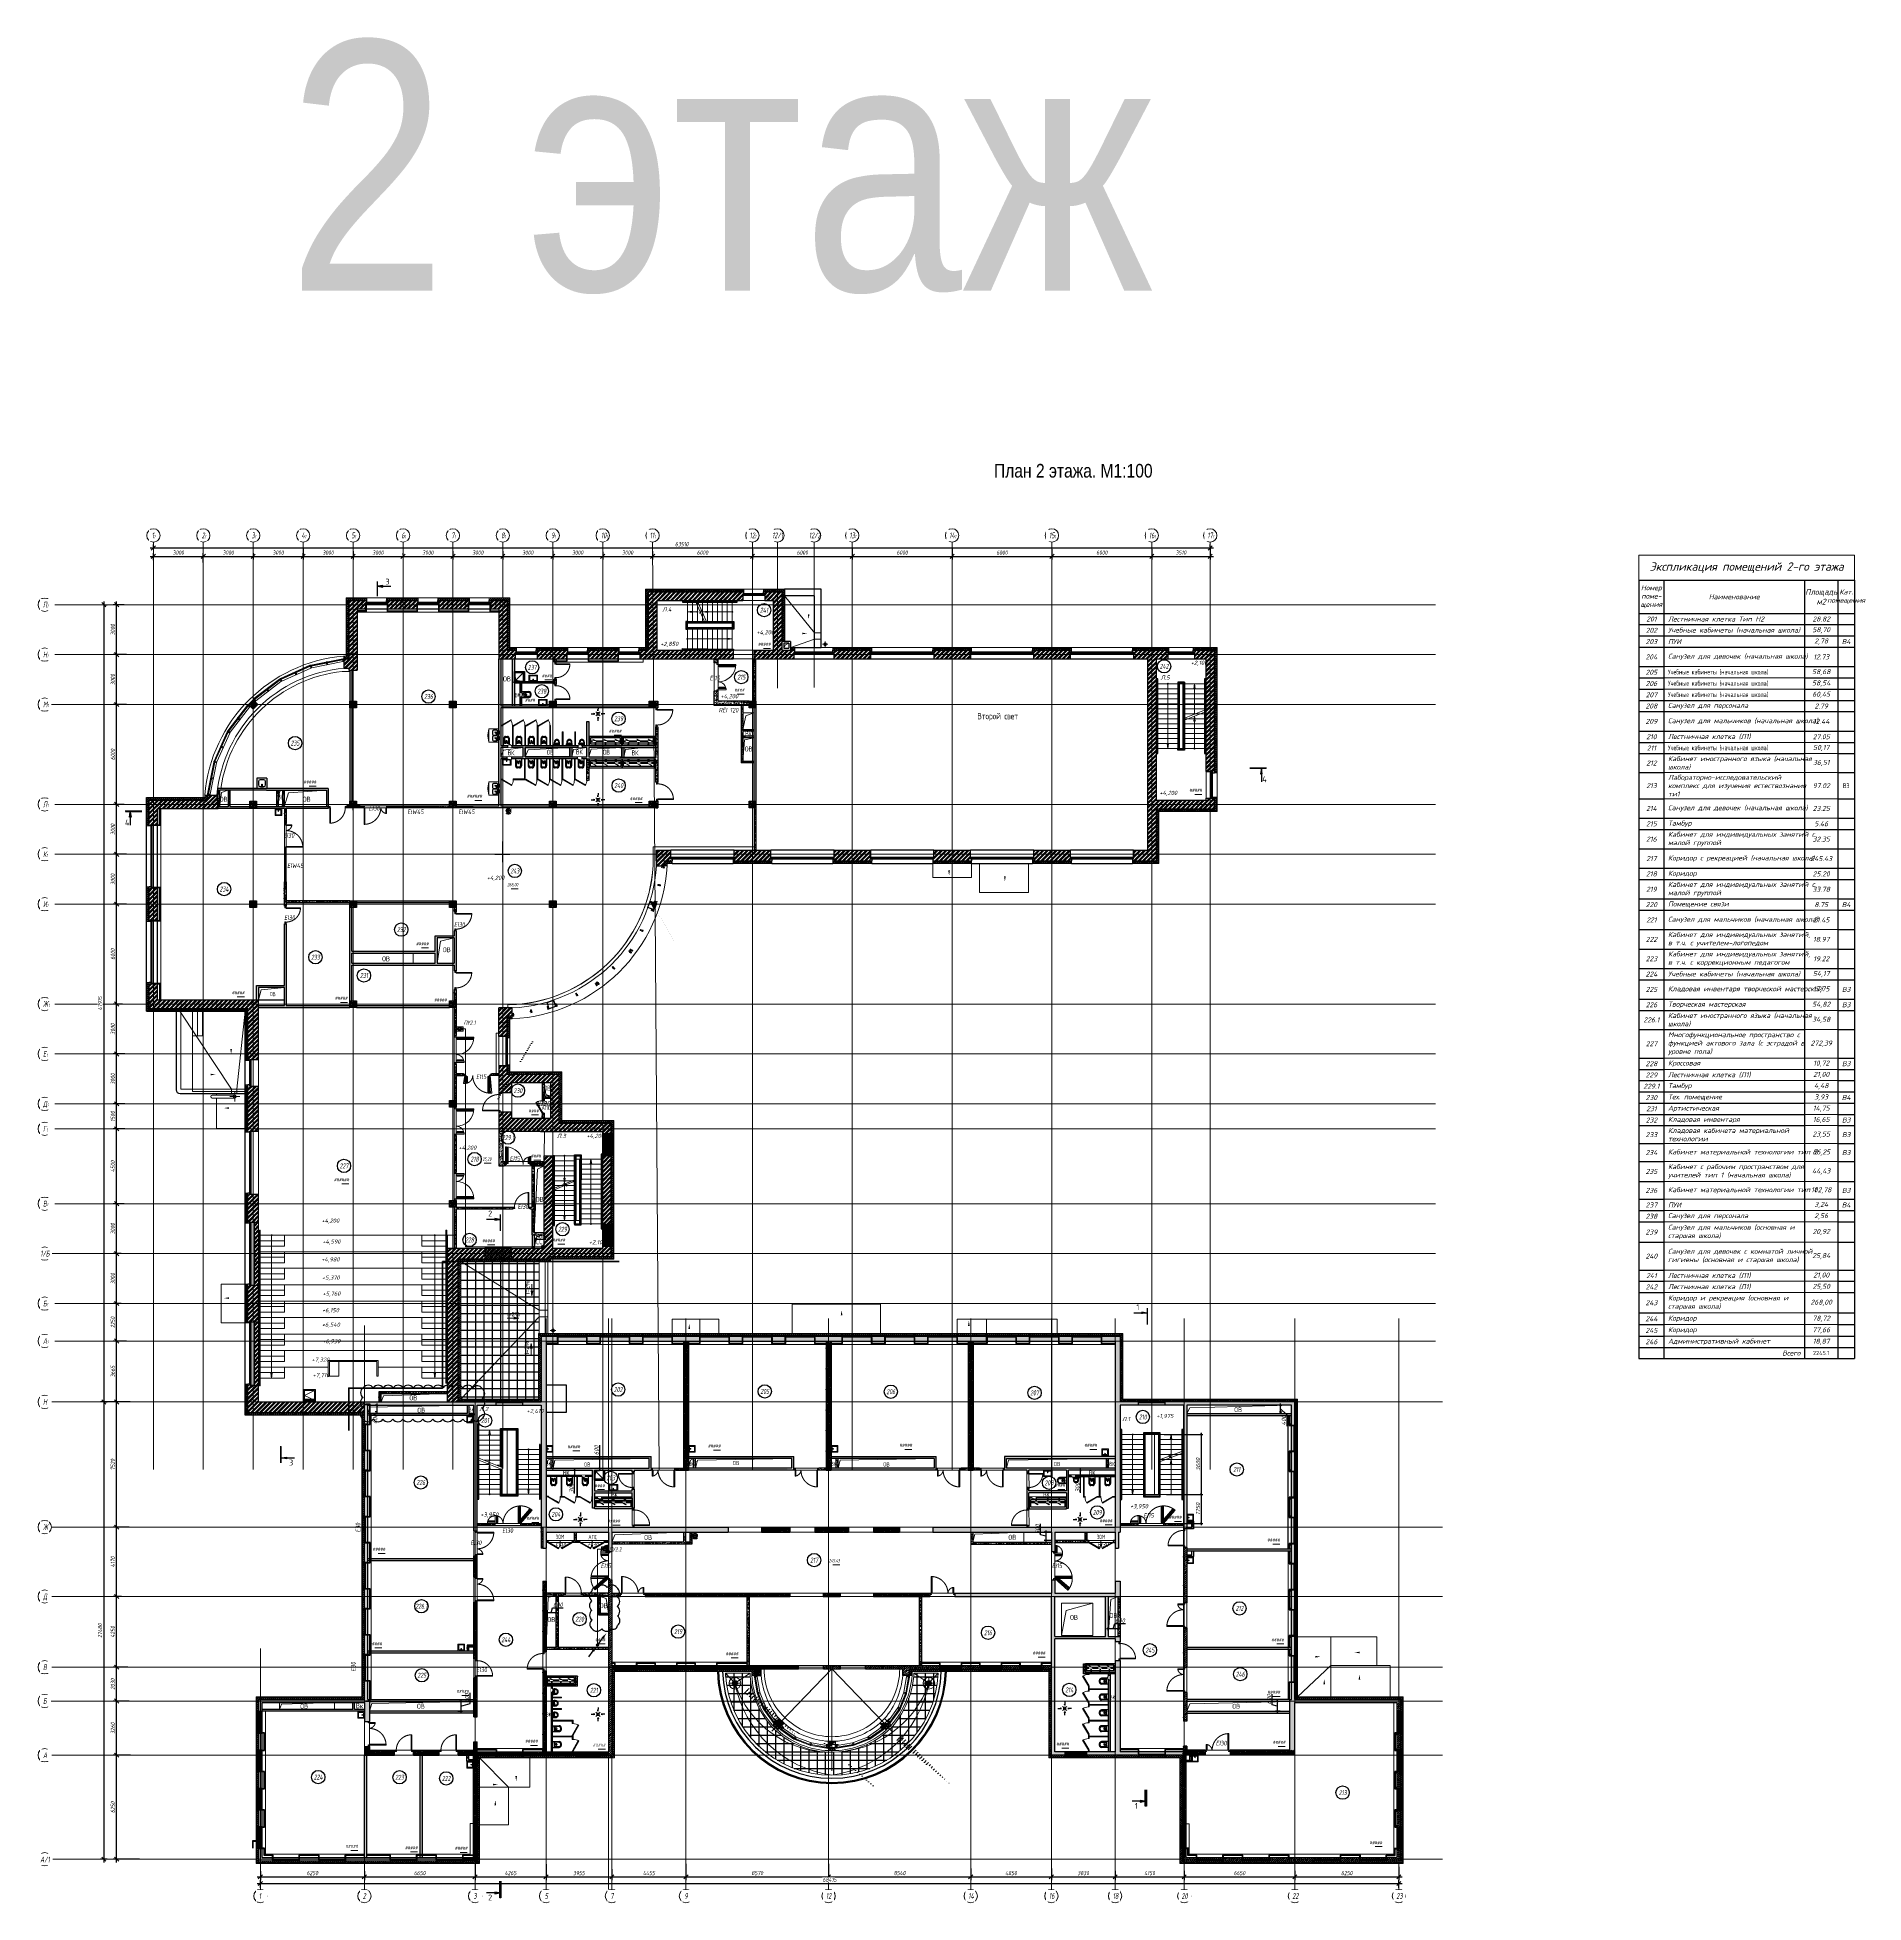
# Model space of a CAD drawing. Extents: x -7222004756 to 0, y 0 to 3849122621.
# Drawn here: x -7221079655 to -7220969896, y 3848883034 to 3848995140 of the extents above; entities that cross this region are included whole.
import ezdxf
from ezdxf import colors
from ezdxf.entities.mleader import LeaderData, LeaderLine
from ezdxf.enums import TextEntityAlignment as Align
from ezdxf.math import Vec2, Vec3

# ---------------------------------------------------------------- set-up
doc = ezdxf.new("R2010")
doc.units = 0
doc.header["$LTSCALE"] = 100
doc.header["$PDMODE"] = 1
doc.header["$PDSIZE"] = 200
for name, pattern in [('ACAD_ISO02W100', [15, 12, -3]), ('ACAD_ISO03W100', [30, 12, -18]), ('ADSK_Штрих_ш3 п1_5', [4.5, 3, -1.5]), ('ADSK_Штриховая_ш2 п1', [3, 2, -1]), ('CENTER', [2, 1.25, -0.25, 0.25, -0.25]), ('DASHED', [19.05, 12.7, -6.35]), ('HIDDEN', [6, 4, -2])]:
    doc.linetypes.add(name, pattern=pattern)
doc.layers.get('Defpoints').update_dxf_attribs({"color": 42})
for name, color, linetype, lineweight in [('!!!_АР_перегородки блоки', 7, 'Continuous', 5), ('18_АР_Водостоки', 7, 'Continuous', 18), ('_TEXT', 189, 'Continuous', 30), ('_АР ТЕКСТ', 250, 'Continuous', 25), ('_ВК-шахты', 3, 'Continuous', 30), ('АР_Витраж', 4, 'Continuous', 15), ('АР_ГКЛ', 250, 'Continuous', 5), ('АР_Двери', 5, 'Continuous', 18), ('АР_Колонны', 5, 'Continuous', 30), ('АР_Колонны Штрих', 250, 'Continuous', 5), ('АР_Лестницы', 250, 'Continuous', 15), ('АР_Лестницы ограждение', 94, 'Continuous', 25), ('АР_Лестницы ограждения', 86, 'Continuous', 13), ('АР_Маркер экспликации', 239, 'Continuous', 13), ('АР_Навесной фасад', 5, 'Continuous', 5), ('АР_Номер помещения', 1, 'Continuous', 25), ('АР_Окна', 4, 'Continuous', 0), ('АР_Окна БЛОК', 250, 'Continuous', 13), ('АР_Оси', 193, 'Continuous', 9), ('АР_Оси размеры', 164, 'Continuous', 9), ('АР_Отметки', 250, 'Continuous', 15), ('АР_Перегородки витражные', 152, 'Continuous', 13), ('АР_Перегородки газоблок', 165, 'Continuous', 30), ('АР_Перегородки газоблок_Штрих', 165, 'Continuous', 5), ('АР_Перегородки сантехнические', 216, 'Continuous', 9), ('АР_Перегородки_кирпич_Штрих', 244, 'Continuous', 5), ('АР_Подоконники', 163, 'Continuous', 9), ('АР_Помещения_площадь', 19, 'Continuous', 9), ('АР_Размеры', 175, 'Continuous', 9), ('АР_Размеры дверей', 15, 'Continuous', 0), ('АР_Разрезы', 175, 'Continuous', 9), ('АР_стены', 250, 'Continuous', 30), ('АР_Сущ Несущая стена', 202, 'Continuous', 30), ('АР_тонкая линия', 250, 'Continuous', 0), ('АР_Утеплитель', 250, 'Continuous', 9), ('АР_Шкафы ЭОМ', 1, 'Continuous', 0), ('АР_Штриховка кирпич', 250, 'Continuous', 9), ('АР_Штриховка монолит', 250, 'Continuous', 9), ('Контунр козырька', 3, 'ADSK_Штриховая_ш2 п1', 30), ('ОБОРУДОВАНИЕ', 253, 'Continuous', 5), ('перекр 0.3', 181, 'Continuous', 30), ('Подвал', 250, 'Continuous', 30), ('пунктир', 251, 'Continuous', 13), ('Размер шахт', 95, 'Continuous', 9), ('Сан.техника', 153, 'Continuous', 9), ('СОУЭ', 3, 'Continuous', 30), ('Специальное оборудование', 7, 'Continuous', 9), ('СС_СЭС_Кабель', 180, 'Continuous', 30), ('текст', 7, 'Continuous', 15), ('ТХ_мебель_стац', 250, 'Continuous', 13), ('Эвакуация', 7, 'Continuous', 9)]:
    doc.layers.add(name, color=color, linetype=linetype, lineweight=lineweight)
doc.layers.add('25. ЗАЛИВКА ЗОН', color=7, linetype='Continuous', lineweight=0, transparency=0.2)
for name, color, linetype in [('АР_Кровля дорожки', 6, 'Continuous'), ('АР_новое окно', 160, 'Continuous'), ('АР_Отверстия', 251, 'Continuous'), ('АР_Таблицы', 250, 'Continuous'), ('Козырек', 7, 'Continuous'), ('Стояки_СС', 20, 'Continuous'), ('Тонкая', 7, 'Continuous'), ('ТХ_ВК_оборуд.ТХ', 250, 'Continuous'), ('ТХ_ВК_трапы', 5, 'Continuous'), ('ТХ_обор_бытовое', 14, 'Continuous'), ('ТХ_сантехника', 253, 'Continuous')]:
    doc.layers.add(name, color=color, linetype=linetype)
doc.layers.add('АР_ПБ_Двери', color=7, linetype='Continuous', lineweight=15, true_color=0xdb0000)
doc.layers.add('Граница ПБ', color=7, linetype='Continuous', lineweight=80, true_color=0xf60404)
doc.layers.get('АР_Размеры').off()
doc.layers.get('АР_Размеры дверей').off()
doc.layers.get('Тонкая').off()
doc.styles.add('Arial', font='ARIALN.TTF')
doc.styles.add('DEN', font='isocpeui.ttf', dxfattribs={"width": 0.8, "height": 300})
doc.styles.add('ICOCPEUR', font='isocpeur.ttf')
doc.styles.add('ISOCPEUR', font='isocpeui.ttf', dxfattribs={"height": 250})
doc.styles.add('ISOCPEUR_2', font='isocpeur.ttf', dxfattribs={"width": 0.9, "height": 300})
doc.styles.add('METRO-STYLE', font='isocpeur.ttf', dxfattribs={"width": 0.9, "oblique": 15})
doc.styles.get("Standard").update_dxf_attribs({"font": 'arial.ttf'})
doc.styles.add('Архитект', font='isocpeur.ttf', dxfattribs={"width": 0.8, "oblique": 8})
doc.styles.add('ГОСТ 2.304', font='CS_Gost2304.shx', dxfattribs={"oblique": 10})
doc.dimstyles.new('R_100', dxfattribs={"dimtxt": 270, "dimasz": 120, "dimexe": 100, "dimexo": 0, "dimgap": 60, "dimtad": 1, "dimdec": 0, "dimrnd": 5, "dimzin": 0, "dimdsep": 46, "dimtxsty": 'ISOCPEUR', "dimblk": 'ARCHTICK', "dimcen": 0, "dimdle": 100, "dimclrd": 256, "dimclre": 256, "dimclrt": 256, "dimadec": 0, "dimazin": 0, "dimtfac": 2, "dimtdec": 0, "dimtofl": 0, "dimtmove": 1, "dimatfit": 3, "dimfxl": 1, "dimtvp": 3, "dimtolj": 1, "dimtzin": 0, "dimarcsym": 0})
doc.dimstyles.new('СПДС', dxfattribs={"dimscale": 100, "dimtxt": 2.5, "dimasz": 2.5, "dimexe": 2, "dimexo": 0.625, "dimgap": 1, "dimtad": 1, "dimdec": 0, "dimrnd": 5, "dimtxsty": 'ГОСТ 2.304', "dimblk": 'OBLIQUE', "dimblk1": 'OBLIQUE', "dimblk2": 'OBLIQUE', "dimcen": 2.5, "dimdle": 2, "dimadec": 0, "dimazin": 2, "dimtfac": 0.75, "dimtdec": 4, "dimtmove": 1, "dimatfit": 3, "dimfxl": 1, "dimtfill": 1, "dimtolj": 1, "dimarcsym": 1})
pattern_1 = [(50, (-7220989381.45, 3848830440.07), (215.17805, -18.82564), [22.5, -247.5]), (355, (-7220989381.45, 3848830440.07), (-41.6254, 225.65764), [18, -198]), (100.45144, (-7220989363.52, 3848830438.5), (173.55265, 206.832), [19.12206, -210.34263]), (46.1842, (-7220989381.45, 3848830500.07), (320.1724, -49.6558), [33.75, -371.25]), (96.63564, (-7220989354.77, 3848830495.93), (280.3986, 292.2356), [28.6831, -315.5141]), (351.18416, (-7220989381.45, 3848830500.07), (280.3986, 292.2356), [27, -297]), (21, (-7220989351.45, 3848830485.07), (179.07212, -120.78567), [22.5, -247.5]), (326, (-7220989351.45, 3848830485.07), (72.9946, 217.545), [18, -198]), (71.45144, (-7220989336.52, 3848830475), (252.0667, 96.75935), [19.12206, -210.34263]), (37.5, (-7220989381.45, 3848830440.07), (3.647957, 99.868156), [0, -195.6, 0, -201, 0, -198.75]), (7.5, (-7220989381.45, 3848830440.07), (78.92086, 118.32351), [0, -114.6, 0, -191.1, 0, -75.75]), (327.5, (-7220989448.35, 3848830440.07), (160.14673, -6.76646), [0, -75, 0, -234, 0, -310.5]), (317.5, (-7220989478.35, 3848830440.07), (174.95585, 30.0315), [0, -97.5, 0, -155.4, 0, -220.5])]
pattern_2 = [(45, (-7220989381.45, 3848830440.07), (-61.871843, 61.871843), []), (135, (-7220989381.45, 3848830440.07), (-61.871843, -61.871843), [])]
pattern_3 = [(45, (-7222018056.86, 3848994866.93), (-132.58252, 132.58252), []), (45, (-7222017968.47, 3848994866.93), (-132.58252, 132.58252), [])]
pattern_4 = [(45, (-7222050206.86, 3848994866.93), (-132.58252, 132.58252), []), (45, (-7222050118.47, 3848994866.93), (-132.58252, 132.58252), [])]
pattern_5 = [(45, (-7222017923.8, 3848995262.86), (-132.58252, 132.58252), []), (45, (-7222017835.42, 3848995262.86), (-132.58252, 132.58252), [])]
pattern_6 = [(45, (-7220989381.45, 3848830440.07), (-88.38835, 88.38835), []), (45, (-7220989293.06, 3848830440.07), (-88.38835, 88.38835), [156.25, -31.25, 0, -31.25])]
pattern_7 = [(45, (-7222017834.95, 3848995645.65), (-123.743687, 123.743687), []), (45, (-7222017711.21, 3848995645.65), (-123.743687, 123.743687), [218.75, -43.75, 0, -43.75])]
pattern_8 = [(50, (-7220989481.45, 3848830440.07), (215.17805, -18.82564), [22.5, -247.5]), (355, (-7220989481.45, 3848830440.07), (-41.6254, 225.65764), [18, -198]), (100.45144, (-7220989463.52, 3848830438.5), (173.55265, 206.832), [19.12206, -210.34263]), (46.1842, (-7220989481.45, 3848830500.07), (320.1724, -49.6558), [33.75, -371.25]), (96.63564, (-7220989454.77, 3848830495.93), (280.3986, 292.2356), [28.6831, -315.5141]), (351.18416, (-7220989481.45, 3848830500.07), (280.3986, 292.2356), [27, -297]), (21, (-7220989451.45, 3848830485.07), (179.07212, -120.78567), [22.5, -247.5]), (326, (-7220989451.45, 3848830485.07), (72.9946, 217.545), [18, -198]), (71.45144, (-7220989436.52, 3848830475), (252.0667, 96.75935), [19.12206, -210.34263]), (37.5, (-7220989481.45, 3848830440.07), (3.647957, 99.868156), [0, -195.6, 0, -201, 0, -198.75]), (7.5, (-7220989481.45, 3848830440.07), (78.92086, 118.32351), [0, -114.6, 0, -191.1, 0, -75.75]), (327.5, (-7220989548.35, 3848830440.07), (160.14673, -6.76646), [0, -75, 0, -234, 0, -310.5]), (317.5, (-7220989578.35, 3848830440.07), (174.95585, 30.0315), [0, -97.5, 0, -155.4, 0, -220.5])]
pattern_9 = [(45, (-7222011343.78, 3848934799.28), (-61.871843, 61.871843), []), (135, (-7222011343.78, 3848934799.28), (-61.871843, -61.871843), [])]
pattern_10 = [(90, (-7220989381.45, 3848830440.07), (-87.5, 0), []), (180, (-7220989381.45, 3848830440.07), (-7e-15, -87.5), [])]
pattern_11 = [(50, (-7220989381.45, 3848830340.07), (215.17805, -18.82564), [22.5, -247.5]), (355, (-7220989381.45, 3848830340.07), (-41.6254, 225.65764), [18, -198]), (100.45144, (-7220989363.52, 3848830338.5), (173.55265, 206.832), [19.12206, -210.34263]), (46.1842, (-7220989381.45, 3848830400.07), (320.1724, -49.6558), [33.75, -371.25]), (96.63564, (-7220989354.77, 3848830395.93), (280.3986, 292.2356), [28.6831, -315.5141]), (351.18416, (-7220989381.45, 3848830400.07), (280.3986, 292.2356), [27, -297]), (21, (-7220989351.45, 3848830385.07), (179.07212, -120.78567), [22.5, -247.5]), (326, (-7220989351.45, 3848830385.07), (72.9946, 217.545), [18, -198]), (71.45144, (-7220989336.52, 3848830375), (252.0667, 96.75935), [19.12206, -210.34263]), (37.5, (-7220989381.45, 3848830340.07), (3.647957, 99.868156), [0, -195.6, 0, -201, 0, -198.75]), (7.5, (-7220989381.45, 3848830340.07), (78.92086, 118.32351), [0, -114.6, 0, -191.1, 0, -75.75]), (327.5, (-7220989448.35, 3848830340.07), (160.14673, -6.76646), [0, -75, 0, -234, 0, -310.5]), (317.5, (-7220989478.35, 3848830340.07), (174.95585, 30.0315), [0, -97.5, 0, -155.4, 0, -220.5])]
pattern_12 = [(50, (-7220989381.45, 3848830660.07), (215.17805, -18.82564), [22.5, -247.5]), (355, (-7220989381.45, 3848830660.07), (-41.6254, 225.65764), [18, -198]), (100.45144, (-7220989363.52, 3848830658.5), (173.55265, 206.832), [19.12206, -210.34263]), (46.1842, (-7220989381.45, 3848830720.07), (320.1724, -49.6558), [33.75, -371.25]), (96.63564, (-7220989354.77, 3848830715.94), (280.3986, 292.2356), [28.6831, -315.5141]), (351.18416, (-7220989381.45, 3848830720.07), (280.3986, 292.2356), [27, -297]), (21, (-7220989351.45, 3848830705.07), (179.0721, -120.78567), [22.5, -247.5]), (326, (-7220989351.45, 3848830705.07), (72.9946, 217.545), [18, -198]), (71.45144, (-7220989336.52, 3848830695), (252.0667, 96.75935), [19.12206, -210.34263]), (37.5, (-7220989381.45, 3848830660.074), (3.647957, 99.868156), [0, -195.6, 0, -201, 0, -198.75]), (7.5, (-7220989381.45, 3848830660.07), (78.92086, 118.32351), [0, -114.6, 0, -191.1, 0, -75.75]), (327.5, (-7220989448.35, 3848830660.074), (160.14673, -6.76646), [0, -75, 0, -234, 0, -310.5]), (317.5, (-7220989478.35, 3848830660.07), (174.95585, 30.0315), [0, -97.5, 0, -155.4, 0, -220.5])]
pattern_13 = [(50, (-7220854443.29, 3848830440.07), (215.17805, -18.82564), [22.5, -247.5]), (355, (-7220854443.3, 3848830440.07), (-41.6254, 225.65764), [18, -198]), (100.45144, (-7220854425.36, 3848830438.5), (173.55265, 206.832), [19.12206, -210.34263]), (46.1842, (-7220854443.3, 3848830500.07), (320.1724, -49.6558), [33.75, -371.25]), (96.63564, (-7220854416.6, 3848830495.93), (280.3986, 292.2356), [28.6831, -315.51413]), (351.18416, (-7220854443.3, 3848830500.07), (280.3986, 292.2356), [27, -297]), (21, (-7220854413.29, 3848830485.07), (179.07212, -120.78567), [22.5, -247.5]), (326, (-7220854413.3, 3848830485.07), (72.9946, 217.54501), [18, -198]), (71.45144, (-7220854398.37, 3848830475), (252.06671, 96.75935), [19.12206, -210.34263]), (37.5, (-7220854443.29, 3848830440.07), (3.647957, 99.868156), [0, -195.6, 0, -201, 0, -198.75]), (7.5, (-7220854443.29, 3848830440.07), (78.92086, 118.323514), [0, -114.6, 0, -191.1, 0, -75.75]), (327.5, (-7220854510.19, 3848830440.07), (160.14673, -6.766462), [0, -75, 0, -234, 0, -310.5]), (317.5, (-7220854540.19, 3848830440.07), (174.95585, 30.031495), [0, -97.5, 0, -155.4, 0, -220.5])]
pattern_14 = [(335.76716334, (-69115.3163, 318510.941), (0.651582564, 1.447617495), []), (65.76716334, (-69115.3163, 318510.941), (-1.447617495, 0.651582564), [])]
pattern_15 = [(50, (-7221124319.6, 3848830440.07), (215.17805, -18.82564), [22.5, -247.5]), (355, (-7221124319.6, 3848830440.07), (-41.6254, 225.65764), [18, -198]), (100.45144, (-7221124301.67, 3848830438.5), (173.55265, 206.832), [19.12206, -210.34263]), (46.1842, (-7221124319.6, 3848830500.07), (320.1724, -49.6558), [33.75, -371.25]), (96.63564, (-7221124292.92, 3848830495.93), (280.3986, 292.2356), [28.6831, -315.5141]), (351.18416, (-7221124319.6, 3848830500.07), (280.3986, 292.2356), [27, -297]), (21, (-7221124289.6, 3848830485.07), (179.07212, -120.78567), [22.5, -247.5]), (326, (-7221124289.6, 3848830485.07), (72.9946, 217.545), [18, -198]), (71.45144, (-7221124274.68, 3848830475), (252.0667, 96.75935), [19.12206, -210.34263]), (37.5, (-7221124319.6, 3848830440.07), (3.647957, 99.868156), [0, -195.6, 0, -201, 0, -198.75]), (7.5, (-7221124319.6, 3848830440.07), (78.92086, 118.32351), [0, -114.6, 0, -191.1, 0, -75.75]), (327.5, (-7221124386.5, 3848830440.07), (160.14673, -6.76646), [0, -75, 0, -234, 0, -310.5]), (317.5, (-7221124416.5, 3848830440.07), (174.95585, 30.0315), [0, -97.5, 0, -155.4, 0, -220.5])]
pattern_16 = [(56.05056814, (-325577.5326, -14427.2012), (-1.316880117, 0.886556827), []), (146.05056814, (-325577.5326, -14427.2012), (-0.886556827, -1.316880117), [])]
pattern_17 = [(56.05056814, (-325621.266, -14412.0042), (-1.316880117, 0.886556827), []), (146.05056814, (-325621.266, -14412.0042), (-0.886556827, -1.316880117), [])]

# ---------------------------------------------------------------- blocks, each defined once
blk = doc.blocks.new('*U61')
at = {"color": 8}
for p, q in [((0, 0), (0, 50)), ((700, 0), (700, 50))]:
    blk.add_line(p, q, dxfattribs=at)
blk.add_lwpolyline([(0, 0), (606, -350), (628, -312), (22, 38)], close=True, dxfattribs=at)
blk.add_arc((0, 0), 700, 330, 0, dxfattribs=at)
blk = doc.blocks.new('*U65')
at = {"color": 8}
for p, q in [((0, 0), (0, -50)), ((700, 0), (700, -50))]:
    blk.add_line(p, q, dxfattribs=at)
blk.add_lwpolyline([(0, 0), (606, 350), (628, 312), (22, -38)], close=True, dxfattribs=at)
blk.add_arc((0, 0), 700, 0, 30, dxfattribs=at)
blk = doc.blocks.new('*U472')
at = {"color": 8}
for points in [[(0, 0), (0, 80), (55, 80), (55, 0), (0, 0)], [(55, 80), (55, 0), (115, 0), (115, 40), (100, 40), (100, 80), (55, 80)], [(1075, 80), (1075, 0), (1015, 0), (1015, 40), (1030, 40), (1030, 80), (1075, 80)], [(1130, 0), (1130, 80), (1075, 80), (1075, 0), (1130, 0)]]:
    blk.add_lwpolyline(points, dxfattribs=at)
blk.add_lwpolyline([(100, 80), (100, 1010), (140, 1010), (140, 80)], close=True, dxfattribs=at)
at = {"color": 8, "linetype": 'ACAD_ISO03W100', "ltscale": 3}
blk.add_arc((100, 80), 930, 0, 90, dxfattribs=at)
blk = doc.blocks.new('Полуторная_на лестницу')
at = {"color": 8}
for points in [[(0, 0), (0, 80), (20, 80), (20, 0), (0, 0)], [(20, 80), (20, 0), (90, 0), (90, 30), (75, 30), (75, 80), (20, 80)], [(1480, 80), (1480, 0), (1410, 0), (1410, 30), (1425, 30), (1425, 80), (1480, 80)], [(1500, 0), (1500, 80), (1480, 80), (1480, 0), (1500, 0)]]:
    blk.add_lwpolyline(points, dxfattribs=at)
for points in [[(75, 80), (75, 1080), (125, 1080), (125, 80)], [(1375, 430), (1375, 80), (1425, 80), (1425, 430)]]:
    blk.add_lwpolyline(points, close=True, dxfattribs=at)
at = {"color": 8, "linetype": 'ACAD_ISO03W100', "ltscale": 3}
for centre, radius, start, end in [((75, 80), 1000, 0, 90), ((1465, 40), 392, 95.90754, 174.09246)]:
    blk.add_arc(centre, radius, start, end, dxfattribs=at)
blk = doc.blocks.new('*U77')
at = {"color": 8}
for p, q in [((-700, 0), (-700, 50)), ((0, 0), (0, 50))]:
    blk.add_line(p, q, dxfattribs=at)
blk.add_lwpolyline([(0, 0), (-606, -350), (-628, -312), (-22, 38)], close=True, dxfattribs=at)
blk.add_arc((0, 0), 700, 180, 210, dxfattribs=at)
blk = doc.blocks.new('*U69')
h = blk.add_hatch(color=8)
h.dxf.hatch_style = 1
edge = h.paths.add_edge_path()
edge.add_arc((0, 0), 27.6, 359.64, 719.64)
h = blk.add_hatch(color=8)
h.dxf.hatch_style = 1
h.paths.add_polyline_path([(3600, -44), (3600, 44), (3900, 0)])
at = {"color": 8}
blk.add_line((3900, 0), (0, 0), dxfattribs=at)
blk.add_lwpolyline([(3600, 44), (3600, -44), (3900, 0), (3600, 44)], dxfattribs=at)
blk.add_circle((0, 0), 27.6, dxfattribs=at)
blk = doc.blocks.new('*U531')
h = blk.add_hatch(color=8)
h.dxf.hatch_style = 1
edge = h.paths.add_edge_path()
edge.add_arc((0, 0), 27.6, 359.64, 719.64)
h = blk.add_hatch(color=8)
h.dxf.hatch_style = 1
h.paths.add_polyline_path([(1800, -44), (1800, 44), (2100, 0)])
at = {"color": 8}
blk.add_line((2100, 0), (0, 0), dxfattribs=at)
blk.add_lwpolyline([(1800, 44), (1800, -44), (2100, 0), (1800, 44)], dxfattribs=at)
blk.add_circle((0, 0), 27.6, dxfattribs=at)
blk = doc.blocks.new('*U534')
h = blk.add_hatch(color=8)
h.dxf.hatch_style = 1
edge = h.paths.add_edge_path()
edge.add_arc((0, 0), 27.6, 359.64, 719.64)
h = blk.add_hatch(color=8)
h.dxf.hatch_style = 1
h.paths.add_polyline_path([(1660, -44), (1660, 44), (1960, 0)])
at = {"color": 8}
blk.add_line((1960, 0), (0, 0), dxfattribs=at)
blk.add_lwpolyline([(1660, 44), (1660, -44), (1960, 0), (1660, 44)], dxfattribs=at)
blk.add_circle((0, 0), 27.6, dxfattribs=at)
blk = doc.blocks.new('*U541')
h = blk.add_hatch(color=8)
h.dxf.hatch_style = 1
edge = h.paths.add_edge_path()
edge.add_arc((0, 0), 27.6, 359.64, 719.64)
h = blk.add_hatch(color=8)
h.dxf.hatch_style = 1
h.paths.add_polyline_path([(2398, -44), (2398, 44), (2698, 0)])
at = {"color": 8}
blk.add_line((2698, 0), (0, 0), dxfattribs=at)
blk.add_lwpolyline([(2398, 44), (2398, -44), (2698, 0), (2398, 44)], dxfattribs=at)
blk.add_circle((0, 0), 27.6, dxfattribs=at)
blk = doc.blocks.new('*U483')
at = {"color": 8}
for points in [[(-55, -80), (-55, 0), (-115, 0), (-115, -40), (-100, -40), (-100, -80), (-55, -80)], [(0, 0), (0, -80), (-55, -80), (-55, 0), (0, 0)], [(-1030, 0), (-1030, -80), (-975, -80), (-975, 0), (-1030, 0)], [(-975, -80), (-975, 0), (-915, 0), (-915, -40), (-930, -40), (-930, -80), (-975, -80)]]:
    blk.add_lwpolyline(points, dxfattribs=at)
blk.add_lwpolyline([(-100, -80), (-100, -910), (-140, -910), (-140, -80)], close=True, dxfattribs=at)
at = {"color": 8, "linetype": 'ACAD_ISO03W100', "ltscale": 3}
blk.add_arc((-100, -80), 830, 180, 270, dxfattribs=at)
blk = doc.blocks.new('*U495')
at = {"color": 8}
for points in [[(0, 0), (0, -80), (55, -80), (55, 0), (0, 0)], [(55, -80), (55, 0), (115, 0), (115, -40), (100, -40), (100, -80), (55, -80)], [(975, -80), (975, 0), (915, 0), (915, -40), (930, -40), (930, -80), (975, -80)], [(1030, 0), (1030, -80), (975, -80), (975, 0), (1030, 0)]]:
    blk.add_lwpolyline(points, dxfattribs=at)
blk.add_lwpolyline([(100, -80), (100, -910), (140, -910), (140, -80)], close=True, dxfattribs=at)
at = {"color": 8, "linetype": 'ACAD_ISO03W100', "ltscale": 3}
blk.add_arc((100, -80), 830, 270, 0, dxfattribs=at)
blk = doc.blocks.new('*U67')
at = {"color": 8}
for p, q in [((0, 0), (0, 50)), ((700, 0), (700, 50))]:
    blk.add_line(p, q, dxfattribs=at)
blk.add_lwpolyline([(0, 0), (606, -350), (628, -312), (22, 38)], close=True, dxfattribs=at)
blk.add_arc((0, 0), 700, 330, 0, dxfattribs=at)
blk = doc.blocks.new('*U494')
at = {"color": 8}
for points in [[(0, 0), (0, -80), (55, -80), (55, 0), (0, 0)], [(55, -80), (55, 0), (115, 0), (115, -40), (100, -40), (100, -80), (55, -80)], [(1075, -80), (1075, 0), (1015, 0), (1015, -40), (1030, -40), (1030, -80), (1075, -80)], [(1130, 0), (1130, -80), (1075, -80), (1075, 0), (1130, 0)]]:
    blk.add_lwpolyline(points, dxfattribs=at)
blk.add_lwpolyline([(100, -80), (100, -1010), (140, -1010), (140, -80)], close=True, dxfattribs=at)
at = {"color": 8, "linetype": 'ACAD_ISO03W100', "ltscale": 3}
blk.add_arc((100, -80), 930, 270, 0, dxfattribs=at)
blk = doc.blocks.new('*U481')
at = {"color": 8}
for points in [[(-55, -80), (-55, 0), (-115, 0), (-115, -40), (-100, -40), (-100, -80), (-55, -80)], [(0, 0), (0, -80), (-55, -80), (-55, 0), (0, 0)], [(-1130, 0), (-1130, -80), (-1075, -80), (-1075, 0), (-1130, 0)], [(-1075, -80), (-1075, 0), (-1015, 0), (-1015, -40), (-1030, -40), (-1030, -80), (-1075, -80)]]:
    blk.add_lwpolyline(points, dxfattribs=at)
blk.add_lwpolyline([(-100, -80), (-100, -1010), (-140, -1010), (-140, -80)], close=True, dxfattribs=at)
at = {"color": 8, "linetype": 'ACAD_ISO03W100', "ltscale": 3}
blk.add_arc((-100, -80), 930, 180, 270, dxfattribs=at)
blk = doc.blocks.new('*U150')
at = {"color": 8, "linetype": 'ByBlock'}
for p, q in [((0, 0), (0, -74)), ((50, 0), (0, 0)), ((0, -74), (0, 0)), ((1000, 0), (0, 0)), ((50, -74), (0, -74)), ((0, -74), (1000, -74)), ((50, 0), (50, -74)), ((950, 0), (50, 0)), ((50, -37), (950, -37)), ((50, -74), (950, -74)), ((950, 0), (1000, 0)), ((950, 0), (950, -74)), ((950, -74), (1000, -74)), ((1000, 0), (1000, -74)), ((1000, -74), (1000, 0))]:
    blk.add_line(p, q, dxfattribs=at)
blk = doc.blocks.new('*U154')
at = {"color": 8, "linetype": 'ByBlock'}
for p, q in [((0, 0), (0, -74)), ((50, 0), (0, 0)), ((0, -74), (0, 0)), ((1000, 0), (0, 0)), ((50, -74), (0, -74)), ((0, -74), (1000, -74)), ((50, 0), (50, -74)), ((950, 0), (50, 0)), ((50, -37), (950, -37)), ((50, -74), (950, -74)), ((950, 0), (1000, 0)), ((950, 0), (950, -74)), ((950, -74), (1000, -74)), ((1000, 0), (1000, -74)), ((1000, -74), (1000, 0))]:
    blk.add_line(p, q, dxfattribs=at)
blk = doc.blocks.new('*U155')
at = {"color": 8, "linetype": 'ByBlock'}
for p, q in [((0, 0), (0, -74)), ((50, 0), (0, 0)), ((0, -74), (0, 0)), ((1000, 0), (0, 0)), ((50, -74), (0, -74)), ((0, -74), (1000, -74)), ((50, 0), (50, -74)), ((950, 0), (50, 0)), ((50, -37), (950, -37)), ((50, -74), (950, -74)), ((950, 0), (1000, 0)), ((950, 0), (950, -74)), ((950, -74), (1000, -74)), ((1000, 0), (1000, -74)), ((1000, -74), (1000, 0))]:
    blk.add_line(p, q, dxfattribs=at)
blk = doc.blocks.new('*U482')
at = {"color": 8}
for points in [[(0, 0), (0, -80), (55, -80), (55, 0), (0, 0)], [(55, -80), (55, 0), (115, 0), (115, -40), (100, -40), (100, -80), (55, -80)], [(1075, -80), (1075, 0), (1015, 0), (1015, -40), (1030, -40), (1030, -80), (1075, -80)], [(1130, 0), (1130, -80), (1075, -80), (1075, 0), (1130, 0)]]:
    blk.add_lwpolyline(points, dxfattribs=at)
blk.add_lwpolyline([(100, -80), (100, -1010), (140, -1010), (140, -80)], close=True, dxfattribs=at)
at = {"color": 8, "linetype": 'ACAD_ISO03W100', "ltscale": 3}
blk.add_arc((100, -80), 930, 270, 0, dxfattribs=at)
blk = doc.blocks.new('*U151')
at = {"color": 8, "linetype": 'ByBlock'}
for p, q in [((0, 0), (0, -74)), ((50, 0), (0, 0)), ((0, -74), (0, 0)), ((1000, 0), (0, 0)), ((50, -74), (0, -74)), ((0, -74), (1000, -74)), ((50, 0), (50, -74)), ((950, 0), (50, 0)), ((50, -37), (950, -37)), ((50, -74), (950, -74)), ((950, 0), (1000, 0)), ((950, 0), (950, -74)), ((950, -74), (1000, -74)), ((1000, 0), (1000, -74)), ((1000, -74), (1000, 0))]:
    blk.add_line(p, q, dxfattribs=at)
blk = doc.blocks.new('*U152')
at = {"color": 8, "linetype": 'ByBlock'}
for p, q in [((0, 0), (0, -74)), ((50, 0), (0, 0)), ((0, -74), (0, 0)), ((1000, 0), (0, 0)), ((50, -74), (0, -74)), ((0, -74), (1000, -74)), ((50, 0), (50, -74)), ((950, 0), (50, 0)), ((50, -37), (950, -37)), ((50, -74), (950, -74)), ((950, 0), (1000, 0)), ((950, 0), (950, -74)), ((950, -74), (1000, -74)), ((1000, 0), (1000, -74)), ((1000, -74), (1000, 0))]:
    blk.add_line(p, q, dxfattribs=at)
blk = doc.blocks.new('*U153')
at = {"color": 8}
for points in [[(-55, -80), (-55, 0), (-115, 0), (-115, -40), (-100, -40), (-100, -80), (-55, -80)], [(0, 0), (0, -80), (-55, -80), (-55, 0), (0, 0)], [(-1060, 0), (-1060, -80), (-1005, -80), (-1005, 0), (-1060, 0)], [(-1005, -80), (-1005, 0), (-945, 0), (-945, -40), (-960, -40), (-960, -80), (-1005, -80)]]:
    blk.add_lwpolyline(points, dxfattribs=at)
blk.add_lwpolyline([(-100, -80), (-100, -940), (-140, -940), (-140, -80)], close=True, dxfattribs=at)
at = {"color": 8, "linetype": 'ACAD_ISO03W100', "ltscale": 3}
blk.add_arc((-100, -80), 860, 180, 270, dxfattribs=at)
blk = doc.blocks.new('*U493')
at = {"color": 8}
for points in [[(-55, -80), (-55, 0), (-115, 0), (-115, -40), (-100, -40), (-100, -80), (-55, -80)], [(0, 0), (0, -80), (-55, -80), (-55, 0), (0, 0)], [(-1130, 0), (-1130, -80), (-1075, -80), (-1075, 0), (-1130, 0)], [(-1075, -80), (-1075, 0), (-1015, 0), (-1015, -40), (-1030, -40), (-1030, -80), (-1075, -80)]]:
    blk.add_lwpolyline(points, dxfattribs=at)
blk.add_lwpolyline([(-100, -80), (-100, -1010), (-140, -1010), (-140, -80)], close=True, dxfattribs=at)
at = {"color": 8, "linetype": 'ACAD_ISO03W100', "ltscale": 3}
blk.add_arc((-100, -80), 930, 180, 270, dxfattribs=at)
blk = doc.blocks.new('*U156')
at = {"color": 8}
for points in [[(0, 0), (0, -80), (55, -80), (55, 0), (0, 0)], [(55, -80), (55, 0), (115, 0), (115, -40), (100, -40), (100, -80), (55, -80)], [(1015, -80), (1015, 0), (955, 0), (955, -40), (970, -40), (970, -80), (1015, -80)], [(1070, 0), (1070, -80), (1015, -80), (1015, 0), (1070, 0)]]:
    blk.add_lwpolyline(points, dxfattribs=at)
blk.add_lwpolyline([(100, -80), (100, -950), (140, -950), (140, -80)], close=True, dxfattribs=at)
at = {"color": 8, "linetype": 'ACAD_ISO03W100', "ltscale": 3}
blk.add_arc((100, -80), 870, 270, 0, dxfattribs=at)
blk = doc.blocks.new('*U466')
at = {"color": 8}
for points in [[(0, 0), (0, -80), (55, -80), (55, 0), (0, 0)], [(55, -80), (55, 0), (115, 0), (115, -40), (100, -40), (100, -80), (55, -80)], [(1075, -80), (1075, 0), (1015, 0), (1015, -40), (1030, -40), (1030, -80), (1075, -80)], [(1130, 0), (1130, -80), (1075, -80), (1075, 0), (1130, 0)]]:
    blk.add_lwpolyline(points, dxfattribs=at)
blk.add_lwpolyline([(100, -80), (100, -1010), (140, -1010), (140, -80)], close=True, dxfattribs=at)
at = {"color": 8, "linetype": 'ACAD_ISO03W100', "ltscale": 3}
blk.add_arc((100, -80), 930, 270, 0, dxfattribs=at)
blk = doc.blocks.new('*U564')
h = blk.add_hatch(color=8)
h.dxf.hatch_style = 1
edge = h.paths.add_edge_path()
edge.add_arc((0, 0), 27.6, 359.64, 719.64)
h = blk.add_hatch(color=8)
h.dxf.hatch_style = 1
h.paths.add_polyline_path([(1500, -44), (1500, 44), (1800, 0)])
at = {"color": 8}
blk.add_line((1800, 0), (0, 0), dxfattribs=at)
blk.add_lwpolyline([(1500, 44), (1500, -44), (1800, 0), (1500, 44)], dxfattribs=at)
blk.add_circle((0, 0), 27.6, dxfattribs=at)
blk = doc.blocks.new('*U70')
h = blk.add_hatch(color=8)
h.dxf.hatch_style = 1
edge = h.paths.add_edge_path()
edge.add_arc((0, 0), 27.6, 359.64, 719.64)
h = blk.add_hatch(color=8)
h.dxf.hatch_style = 1
h.paths.add_polyline_path([(2400, -44), (2400, 44), (2700, 0)])
at = {"color": 8}
blk.add_line((2700, 0), (0, 0), dxfattribs=at)
blk.add_lwpolyline([(2400, 44), (2400, -44), (2700, 0), (2400, 44)], dxfattribs=at)
blk.add_circle((0, 0), 27.6, dxfattribs=at)
blk = doc.blocks.new('*U199')
at = {"layer": 'АР_новое окно', "color": 8, "lineweight": 20}
for p, q in [((0, 3800), (-70, 3800)), ((0, 0), (-70, 0))]:
    blk.add_line(p, q, dxfattribs=at)
at = {"layer": 'АР_новое окно', "color": 8}
for p, q in [((-70, 3800), (-70, 0)), ((-70, 0), (-70, 3800)), ((0, 3730), (-70, 3730)), ((-35, 3730), (-35, 70)), ((0, 3800), (0, 0)), ((0, 70), (-70, 70))]:
    blk.add_line(p, q, dxfattribs=at)
blk = doc.blocks.new('*U200')
at = {"layer": 'АР_новое окно', "color": 8, "lineweight": 20}
for p, q in [((0, 2420), (-70, 2420)), ((0, 0), (-70, 0))]:
    blk.add_line(p, q, dxfattribs=at)
at = {"layer": 'АР_новое окно', "color": 8}
for p, q in [((-70, 2420), (-70, 0)), ((-70, 0), (-70, 2420)), ((0, 2350), (-70, 2350)), ((-35, 2350), (-35, 70)), ((0, 2420), (0, 0)), ((0, 70), (-70, 70))]:
    blk.add_line(p, q, dxfattribs=at)
blk = doc.blocks.new('*U201')
at = {"layer": 'АР_новое окно', "color": 8, "lineweight": 20}
for p, q in [((0, 1600), (-70, 1600)), ((0, 0), (-70, 0))]:
    blk.add_line(p, q, dxfattribs=at)
at = {"layer": 'АР_новое окно', "color": 8}
for p, q in [((-70, 1600), (-70, 0)), ((-70, 0), (-70, 1600)), ((0, 1530), (-70, 1530)), ((-35, 1530), (-35, 70)), ((0, 1600), (0, 0)), ((0, 70), (-70, 70))]:
    blk.add_line(p, q, dxfattribs=at)
blk = doc.blocks.new('*U202')
at = {"layer": 'АР_новое окно', "color": 8, "lineweight": 20}
for p, q in [((0, 1310), (-70, 1310)), ((0, 0), (-70, 0))]:
    blk.add_line(p, q, dxfattribs=at)
at = {"layer": 'АР_новое окно', "color": 8}
for p, q in [((-70, 1310), (-70, 0)), ((-70, 0), (-70, 1310)), ((0, 1240), (-70, 1240)), ((-35, 1240), (-35, 70)), ((0, 1310), (0, 0)), ((0, 70), (-70, 70))]:
    blk.add_line(p, q, dxfattribs=at)
blk = doc.blocks.new('*U204')
at = {"layer": 'АР_новое окно', "color": 8, "lineweight": 20}
for p, q in [((0, 3800), (-70, 3800)), ((0, 0), (-70, 0))]:
    blk.add_line(p, q, dxfattribs=at)
at = {"layer": 'АР_новое окно', "color": 8}
for p, q in [((-70, 3800), (-70, 0)), ((-70, 0), (-70, 3800)), ((0, 3730), (-70, 3730)), ((-35, 3730), (-35, 70)), ((0, 3800), (0, 0)), ((0, 70), (-70, 70))]:
    blk.add_line(p, q, dxfattribs=at)
blk = doc.blocks.new('*U205')
at = {"layer": 'АР_новое окно', "color": 8, "lineweight": 20}
for p, q in [((0, 1600), (-70, 1600)), ((0, 0), (-70, 0))]:
    blk.add_line(p, q, dxfattribs=at)
at = {"layer": 'АР_новое окно', "color": 8}
for p, q in [((-70, 1600), (-70, 0)), ((-70, 0), (-70, 1600)), ((0, 1530), (-70, 1530)), ((-35, 1530), (-35, 70)), ((0, 1600), (0, 0)), ((0, 70), (-70, 70))]:
    blk.add_line(p, q, dxfattribs=at)
blk = doc.blocks.new('блок новое окно')
at = {"layer": 'АР_Навесной фасад', "color": 8, "ltscale": 100}
for points in [[(65, -640), (65, -800)], [(3735, -640), (3735, -800)]]:
    blk.add_lwpolyline(points, dxfattribs=at)
at = {"layer": 'АР_новое окно', "color": 8, "ltscale": 100}
for p, q in [((3800, 0), (0, 0)), ((3735, -521), (0, -521))]:
    blk.add_line(p, q, dxfattribs=at)
blk.add_lwpolyline([(65, -800), (3735, -800)], dxfattribs=at)
at = {"layer": 'АР_Сущ Несущая стена', "color": 8, "ltscale": 100}
for p, q in [((0, -521), (0, 0)), ((65, -521), (0, -521)), ((65, -521), (65, -640)), ((3800, -521), (3735, -521)), ((3735, -521), (3735, -640)), ((3800, -521), (3800, 0))]:
    blk.add_line(p, q, dxfattribs=at)
at = {"layer": 'АР_новое окно', "color": 8, "ltscale": 100, "xscale": -1, "rotation": 90}
blk.add_blockref('*U199', (3800, -521), dxfattribs=at)
blk = doc.blocks.new('_Oblique')
at = {"color": 0, "linetype": 'ByBlock', "lineweight": -2}
blk.add_line((-0.5, -0.5), (0.5, 0.5), dxfattribs=at)
blk = doc.blocks.new('*D872')
at = {"layer": 'Defpoints', "color": 0, "ltscale": 100, "transparency": 16777216}
for p in [(-7221074889.888935, 3848891895.751145), (-7221073991.229181, 3848891895.751145), (-7221073456.174491, 3848885645.751145)]:
    blk.add_point(p, dxfattribs=at)
at = {"layer": 'АР_Оси размеры', "color": 8, "lineweight": -2, "ltscale": 100, "transparency": 16777216}
for p, q in [((-7221074053.729181, 3848891895.751145), (-7221075089.888935, 3848891895.751145)), ((-7221074889.888935, 3848885445.751145), (-7221074889.888935, 3848892095.751145)), ((-7221073518.674491, 3848885645.751145), (-7221075089.888935, 3848885645.751145))]:
    blk.add_line(p, q, dxfattribs=at)
at = {"layer": 'АР_Оси размеры', "color": 8, "lineweight": -2, "ltscale": 100, "transparency": 16777216, "xscale": 250, "yscale": 250, "zscale": 250}
for p, rotation in [((-7221074889.888935, 3848891895.751145), 90), ((-7221074889.888935, 3848885645.751145), 270)]:
    blk.add_blockref('_Oblique', p, dxfattribs=dict(at, rotation=rotation))
at = {"layer": 'АР_Оси размеры', "color": 8, "ltscale": 100, "transparency": 16777216, "insert": (-7221075114.888932, 3848888770.751146), "char_height": 250, "attachment_point": 5, "rotation": 90, "style": 'ГОСТ 2.304', "bg_fill": 3, "box_fill_scale": 1.1, "bg_fill_color": 256, "bg_fill_true_color": 13158600, "bg_fill_transparency": 0}
blk.add_mtext('\\A1;6250', dxfattribs=at)
blk = doc.blocks.new('*D873')
at = {"layer": 'Defpoints', "color": 0, "ltscale": 100, "transparency": 16777216}
for p in [(-7221074889.888935, 3848895155.751145), (-7221074068.471588, 3848895155.751145), (-7221073991.229181, 3848891895.751145)]:
    blk.add_point(p, dxfattribs=at)
at = {"layer": 'АР_Оси размеры', "color": 8, "lineweight": -2, "ltscale": 100, "transparency": 16777216}
for p, q in [((-7221074130.971588, 3848895155.751145), (-7221075089.888935, 3848895155.751145)), ((-7221074889.888935, 3848891695.751145), (-7221074889.888935, 3848895355.751145)), ((-7221074053.729181, 3848891895.751145), (-7221075089.888935, 3848891895.751145))]:
    blk.add_line(p, q, dxfattribs=at)
at = {"layer": 'АР_Оси размеры', "color": 8, "lineweight": -2, "ltscale": 100, "transparency": 16777216, "xscale": 250, "yscale": 250, "zscale": 250}
for p, rotation in [((-7221074889.888935, 3848895155.751145), 90), ((-7221074889.888935, 3848891895.751145), 270)]:
    blk.add_blockref('_Oblique', p, dxfattribs=dict(at, rotation=rotation))
at = {"layer": 'АР_Оси размеры', "color": 8, "ltscale": 100, "transparency": 16777216, "insert": (-7221075114.888932, 3848893525.751146), "char_height": 250, "attachment_point": 5, "rotation": 90, "style": 'ГОСТ 2.304', "bg_fill": 3, "box_fill_scale": 1.1, "bg_fill_color": 256, "bg_fill_true_color": 13158600, "bg_fill_transparency": 0}
blk.add_mtext('\\A1;3260', dxfattribs=at)
blk = doc.blocks.new('*D874')
at = {"layer": 'Defpoints', "color": 0, "ltscale": 100, "transparency": 16777216}
for p in [(-7221066247.144099, 3848884997.095183), (-7221059997.144099, 3848884997.095183), (-7221059997.144099, 3848884587.149838)]:
    blk.add_point(p, dxfattribs=at)
at = {"layer": 'АР_Оси размеры', "color": 8, "lineweight": -2, "ltscale": 100, "transparency": 16777216}
for p, q in [((-7221066447.144099, 3848884587.149838), (-7221059797.144099, 3848884587.149838)), ((-7221066247.144099, 3848884934.595183), (-7221066247.144099, 3848884387.149838)), ((-7221059997.144099, 3848884934.595183), (-7221059997.144099, 3848884387.149838))]:
    blk.add_line(p, q, dxfattribs=at)
at = {"layer": 'АР_Оси размеры', "color": 8, "lineweight": -2, "ltscale": 100, "transparency": 16777216, "xscale": 250, "yscale": 250, "zscale": 250, "rotation": 180}
blk.add_blockref('_Oblique', (-7221066247.144099, 3848884587.149838), dxfattribs=at)
at = {"layer": 'АР_Оси размеры', "color": 8, "lineweight": -2, "ltscale": 100, "transparency": 16777216, "xscale": 250, "yscale": 250, "zscale": 250}
blk.add_blockref('_Oblique', (-7221059997.144099, 3848884587.149838), dxfattribs=at)
at = {"layer": 'АР_Оси размеры', "color": 8, "ltscale": 100, "transparency": 16777216, "insert": (-7221063122.144099, 3848884812.149838), "char_height": 250, "attachment_point": 5, "style": 'ГОСТ 2.304', "bg_fill": 3, "box_fill_scale": 1.1, "bg_fill_color": 256, "bg_fill_true_color": 13158600, "bg_fill_transparency": 0}
blk.add_mtext('\\A1;6250', dxfattribs=at)
blk = doc.blocks.new('*D875')
at = {"layer": 'Defpoints', "color": 0, "ltscale": 100, "transparency": 16777216}
for p in [(-7221059997.144099, 3848884997.095183), (-7221053347.144099, 3848885410.932156), (-7221053347.144099, 3848884587.149838)]:
    blk.add_point(p, dxfattribs=at)
at = {"layer": 'АР_Оси размеры', "color": 8, "lineweight": -2, "ltscale": 100, "transparency": 16777216}
for p, q in [((-7221060197.144099, 3848884587.149838), (-7221053147.144099, 3848884587.149838)), ((-7221059997.144099, 3848884934.595183), (-7221059997.144099, 3848884387.149838)), ((-7221053347.144099, 3848885348.432156), (-7221053347.144099, 3848884387.149838))]:
    blk.add_line(p, q, dxfattribs=at)
at = {"layer": 'АР_Оси размеры', "color": 8, "lineweight": -2, "ltscale": 100, "transparency": 16777216, "xscale": 250, "yscale": 250, "zscale": 250, "rotation": 180}
blk.add_blockref('_Oblique', (-7221059997.144099, 3848884587.149838), dxfattribs=at)
at = {"layer": 'АР_Оси размеры', "color": 8, "lineweight": -2, "ltscale": 100, "transparency": 16777216, "xscale": 250, "yscale": 250, "zscale": 250}
blk.add_blockref('_Oblique', (-7221053347.144099, 3848884587.149838), dxfattribs=at)
at = {"layer": 'АР_Оси размеры', "color": 8, "ltscale": 100, "transparency": 16777216, "insert": (-7221056672.144099, 3848884812.149838), "char_height": 250, "attachment_point": 5, "style": 'ГОСТ 2.304', "bg_fill": 3, "box_fill_scale": 1.1, "bg_fill_color": 256, "bg_fill_true_color": 13158600, "bg_fill_transparency": 0}
blk.add_mtext('\\A1;6650', dxfattribs=at)
blk = doc.blocks.new('*D876')
at = {"layer": 'Defpoints', "color": 0, "ltscale": 100, "transparency": 16777216}
for p in [(-7221053347.144099, 3848885410.932156), (-7221049082.144099, 3848885410.932156), (-7221049082.144099, 3848884587.149838)]:
    blk.add_point(p, dxfattribs=at)
at = {"layer": 'АР_Оси размеры', "color": 8, "lineweight": -2, "ltscale": 100, "transparency": 16777216}
for p, q in [((-7221053547.144099, 3848884587.149838), (-7221048882.144099, 3848884587.149838)), ((-7221053347.144099, 3848885348.432156), (-7221053347.144099, 3848884387.149838)), ((-7221049082.144099, 3848885348.432156), (-7221049082.144099, 3848884387.149838))]:
    blk.add_line(p, q, dxfattribs=at)
at = {"layer": 'АР_Оси размеры', "color": 8, "lineweight": -2, "ltscale": 100, "transparency": 16777216, "xscale": 250, "yscale": 250, "zscale": 250, "rotation": 180}
blk.add_blockref('_Oblique', (-7221053347.144099, 3848884587.149838), dxfattribs=at)
at = {"layer": 'АР_Оси размеры', "color": 8, "lineweight": -2, "ltscale": 100, "transparency": 16777216, "xscale": 250, "yscale": 250, "zscale": 250}
blk.add_blockref('_Oblique', (-7221049082.144099, 3848884587.149838), dxfattribs=at)
at = {"layer": 'АР_Оси размеры', "color": 8, "ltscale": 100, "transparency": 16777216, "insert": (-7221051214.644099, 3848884812.149838), "char_height": 250, "attachment_point": 5, "style": 'ГОСТ 2.304', "bg_fill": 3, "box_fill_scale": 1.1, "bg_fill_color": 256, "bg_fill_true_color": 13158600, "bg_fill_transparency": 0}
blk.add_mtext('\\A1;4265', dxfattribs=at)
blk = doc.blocks.new('*D877')
at = {"layer": 'Defpoints', "color": 0, "ltscale": 100, "transparency": 16777216}
for p in [(-7221049082.144099, 3848885410.932156), (-7221045127.144099, 3848885110.194482), (-7221045127.144099, 3848884587.149838)]:
    blk.add_point(p, dxfattribs=at)
at = {"layer": 'АР_Оси размеры', "color": 8, "lineweight": -2, "ltscale": 100, "transparency": 16777216}
for p, q in [((-7221049282.144099, 3848884587.149838), (-7221044927.144099, 3848884587.149838)), ((-7221049082.144099, 3848885348.432156), (-7221049082.144099, 3848884387.149838)), ((-7221045127.144099, 3848885047.694482), (-7221045127.144099, 3848884387.149838))]:
    blk.add_line(p, q, dxfattribs=at)
at = {"layer": 'АР_Оси размеры', "color": 8, "lineweight": -2, "ltscale": 100, "transparency": 16777216, "xscale": 250, "yscale": 250, "zscale": 250, "rotation": 180}
blk.add_blockref('_Oblique', (-7221049082.144099, 3848884587.149838), dxfattribs=at)
at = {"layer": 'АР_Оси размеры', "color": 8, "lineweight": -2, "ltscale": 100, "transparency": 16777216, "xscale": 250, "yscale": 250, "zscale": 250}
blk.add_blockref('_Oblique', (-7221045127.144099, 3848884587.149838), dxfattribs=at)
at = {"layer": 'АР_Оси размеры', "color": 8, "ltscale": 100, "transparency": 16777216, "insert": (-7221047104.644099, 3848884812.149838), "char_height": 250, "attachment_point": 5, "style": 'ГОСТ 2.304', "bg_fill": 3, "box_fill_scale": 1.1, "bg_fill_color": 256, "bg_fill_true_color": 13158600, "bg_fill_transparency": 0}
blk.add_mtext('\\A1;3955', dxfattribs=at)
blk = doc.blocks.new('*D878')
at = {"layer": 'Defpoints', "color": 0, "ltscale": 100, "transparency": 16777216}
for p in [(-7221045127.144099, 3848885110.194482), (-7221040672.144099, 3848885428.927967), (-7221040672.144099, 3848884587.149838)]:
    blk.add_point(p, dxfattribs=at)
at = {"layer": 'АР_Оси размеры', "color": 8, "lineweight": -2, "ltscale": 100, "transparency": 16777216}
for p, q in [((-7221045327.144099, 3848884587.149838), (-7221040472.144099, 3848884587.149838)), ((-7221045127.144099, 3848885047.694482), (-7221045127.144099, 3848884387.149838)), ((-7221040672.144099, 3848885366.427967), (-7221040672.144099, 3848884387.149838))]:
    blk.add_line(p, q, dxfattribs=at)
at = {"layer": 'АР_Оси размеры', "color": 8, "lineweight": -2, "ltscale": 100, "transparency": 16777216, "xscale": 250, "yscale": 250, "zscale": 250, "rotation": 180}
blk.add_blockref('_Oblique', (-7221045127.144099, 3848884587.149838), dxfattribs=at)
at = {"layer": 'АР_Оси размеры', "color": 8, "lineweight": -2, "ltscale": 100, "transparency": 16777216, "xscale": 250, "yscale": 250, "zscale": 250}
blk.add_blockref('_Oblique', (-7221040672.144099, 3848884587.149838), dxfattribs=at)
at = {"layer": 'АР_Оси размеры', "color": 8, "ltscale": 100, "transparency": 16777216, "insert": (-7221042899.644099, 3848884812.149838), "char_height": 250, "attachment_point": 5, "style": 'ГОСТ 2.304', "bg_fill": 3, "box_fill_scale": 1.1, "bg_fill_color": 256, "bg_fill_true_color": 13158600, "bg_fill_transparency": 0}
blk.add_mtext('\\A1;4455', dxfattribs=at)
blk = doc.blocks.new('*D879')
at = {"layer": 'Defpoints', "color": 0, "ltscale": 100, "transparency": 16777216}
for p in [(-7221040672.144099, 3848885428.927967), (-7221032102.144099, 3848885428.927967), (-7221032102.144099, 3848884587.149838)]:
    blk.add_point(p, dxfattribs=at)
at = {"layer": 'АР_Оси размеры', "color": 8, "lineweight": -2, "ltscale": 100, "transparency": 16777216}
for p, q in [((-7221040872.144099, 3848884587.149838), (-7221031902.144099, 3848884587.149838)), ((-7221040672.144099, 3848885366.427967), (-7221040672.144099, 3848884387.149838)), ((-7221032102.144099, 3848885366.427967), (-7221032102.144099, 3848884387.149838))]:
    blk.add_line(p, q, dxfattribs=at)
at = {"layer": 'АР_Оси размеры', "color": 8, "lineweight": -2, "ltscale": 100, "transparency": 16777216, "xscale": 250, "yscale": 250, "zscale": 250, "rotation": 180}
blk.add_blockref('_Oblique', (-7221040672.144099, 3848884587.149838), dxfattribs=at)
at = {"layer": 'АР_Оси размеры', "color": 8, "lineweight": -2, "ltscale": 100, "transparency": 16777216, "xscale": 250, "yscale": 250, "zscale": 250}
blk.add_blockref('_Oblique', (-7221032102.144099, 3848884587.149838), dxfattribs=at)
at = {"layer": 'АР_Оси размеры', "color": 8, "ltscale": 100, "transparency": 16777216, "insert": (-7221036387.144099, 3848884812.149838), "char_height": 250, "attachment_point": 5, "style": 'ГОСТ 2.304', "bg_fill": 3, "box_fill_scale": 1.1, "bg_fill_color": 256, "bg_fill_true_color": 13158600, "bg_fill_transparency": 0}
blk.add_mtext('\\A1;8570', dxfattribs=at)
blk = doc.blocks.new('*D880')
at = {"layer": 'Defpoints', "color": 0, "ltscale": 100, "transparency": 16777216}
for p in [(-7221032102.144099, 3848885428.927967), (-7221023562.144099, 3848885161.097347), (-7221023562.144099, 3848884587.149838)]:
    blk.add_point(p, dxfattribs=at)
at = {"layer": 'АР_Оси размеры', "color": 8, "lineweight": -2, "ltscale": 100, "transparency": 16777216}
for p, q in [((-7221032302.144099, 3848884587.149838), (-7221023362.144099, 3848884587.149838)), ((-7221032102.144099, 3848885366.427967), (-7221032102.144099, 3848884387.149838)), ((-7221023562.144099, 3848885098.597347), (-7221023562.144099, 3848884387.149838))]:
    blk.add_line(p, q, dxfattribs=at)
at = {"layer": 'АР_Оси размеры', "color": 8, "lineweight": -2, "ltscale": 100, "transparency": 16777216, "xscale": 250, "yscale": 250, "zscale": 250, "rotation": 180}
blk.add_blockref('_Oblique', (-7221032102.144099, 3848884587.149838), dxfattribs=at)
at = {"layer": 'АР_Оси размеры', "color": 8, "lineweight": -2, "ltscale": 100, "transparency": 16777216, "xscale": 250, "yscale": 250, "zscale": 250}
blk.add_blockref('_Oblique', (-7221023562.144099, 3848884587.149838), dxfattribs=at)
at = {"layer": 'АР_Оси размеры', "color": 8, "ltscale": 100, "transparency": 16777216, "insert": (-7221027832.144099, 3848884812.149838), "char_height": 250, "attachment_point": 5, "style": 'ГОСТ 2.304', "bg_fill": 3, "box_fill_scale": 1.1, "bg_fill_color": 256, "bg_fill_true_color": 13158600, "bg_fill_transparency": 0}
blk.add_mtext('\\A1;8540', dxfattribs=at)
blk = doc.blocks.new('*D881')
at = {"layer": 'Defpoints', "color": 0, "ltscale": 100, "transparency": 16777216}
for p in [(-7221018712.144099, 3848885161.097347), (-7221014882.144099, 3848885009.287997), (-7221014882.144099, 3848884587.149838)]:
    blk.add_point(p, dxfattribs=at)
at = {"layer": 'АР_Оси размеры', "color": 8, "lineweight": -2, "ltscale": 100, "transparency": 16777216}
for p, q in [((-7221018912.144099, 3848884587.149838), (-7221014682.144099, 3848884587.149838)), ((-7221018712.144099, 3848885098.597347), (-7221018712.144099, 3848884387.149838)), ((-7221014882.144099, 3848884946.787997), (-7221014882.144099, 3848884387.149838))]:
    blk.add_line(p, q, dxfattribs=at)
at = {"layer": 'АР_Оси размеры', "color": 8, "lineweight": -2, "ltscale": 100, "transparency": 16777216, "xscale": 250, "yscale": 250, "zscale": 250, "rotation": 180}
blk.add_blockref('_Oblique', (-7221018712.144099, 3848884587.149838), dxfattribs=at)
at = {"layer": 'АР_Оси размеры', "color": 8, "lineweight": -2, "ltscale": 100, "transparency": 16777216, "xscale": 250, "yscale": 250, "zscale": 250}
blk.add_blockref('_Oblique', (-7221014882.144099, 3848884587.149838), dxfattribs=at)
at = {"layer": 'АР_Оси размеры', "color": 8, "ltscale": 100, "transparency": 16777216, "insert": (-7221016797.144099, 3848884812.149838), "char_height": 250, "attachment_point": 5, "style": 'ГОСТ 2.304', "bg_fill": 3, "box_fill_scale": 1.1, "bg_fill_color": 256, "bg_fill_true_color": 13158600, "bg_fill_transparency": 0}
blk.add_mtext('\\A1;3830', dxfattribs=at)
blk = doc.blocks.new('*D882')
at = {"layer": 'Defpoints', "color": 0, "ltscale": 100, "transparency": 16777216}
for p in [(-7221014882.144099, 3848885009.287997), (-7221010732.144099, 3848885009.287997), (-7221010732.144099, 3848884587.149838)]:
    blk.add_point(p, dxfattribs=at)
at = {"layer": 'АР_Оси размеры', "color": 8, "lineweight": -2, "ltscale": 100, "transparency": 16777216}
for p, q in [((-7221015082.144099, 3848884587.149838), (-7221010532.144099, 3848884587.149838)), ((-7221014882.144099, 3848884946.787997), (-7221014882.144099, 3848884387.149838)), ((-7221010732.144099, 3848884946.787997), (-7221010732.144099, 3848884387.149838))]:
    blk.add_line(p, q, dxfattribs=at)
at = {"layer": 'АР_Оси размеры', "color": 8, "lineweight": -2, "ltscale": 100, "transparency": 16777216, "xscale": 250, "yscale": 250, "zscale": 250, "rotation": 180}
blk.add_blockref('_Oblique', (-7221014882.144099, 3848884587.149838), dxfattribs=at)
at = {"layer": 'АР_Оси размеры', "color": 8, "lineweight": -2, "ltscale": 100, "transparency": 16777216, "xscale": 250, "yscale": 250, "zscale": 250}
blk.add_blockref('_Oblique', (-7221010732.144099, 3848884587.149838), dxfattribs=at)
at = {"layer": 'АР_Оси размеры', "color": 8, "ltscale": 100, "transparency": 16777216, "insert": (-7221012807.144099, 3848884812.149838), "char_height": 250, "attachment_point": 5, "style": 'ГОСТ 2.304', "bg_fill": 3, "box_fill_scale": 1.1, "bg_fill_color": 256, "bg_fill_true_color": 13158600, "bg_fill_transparency": 0}
blk.add_mtext('\\A1;4150', dxfattribs=at)
blk = doc.blocks.new('*D883')
at = {"layer": 'Defpoints', "color": 0, "ltscale": 100, "transparency": 16777216}
for p in [(-7221010732.144099, 3848885009.287997), (-7221004082.144099, 3848885009.287997), (-7221004082.144099, 3848884587.149838)]:
    blk.add_point(p, dxfattribs=at)
at = {"layer": 'АР_Оси размеры', "color": 8, "lineweight": -2, "ltscale": 100, "transparency": 16777216}
for p, q in [((-7221010932.144099, 3848884587.149838), (-7221003882.144099, 3848884587.149838)), ((-7221010732.144099, 3848884946.787997), (-7221010732.144099, 3848884387.149838)), ((-7221004082.144099, 3848884946.787997), (-7221004082.144099, 3848884387.149838))]:
    blk.add_line(p, q, dxfattribs=at)
at = {"layer": 'АР_Оси размеры', "color": 8, "lineweight": -2, "ltscale": 100, "transparency": 16777216, "xscale": 250, "yscale": 250, "zscale": 250, "rotation": 180}
blk.add_blockref('_Oblique', (-7221010732.144099, 3848884587.149838), dxfattribs=at)
at = {"layer": 'АР_Оси размеры', "color": 8, "lineweight": -2, "ltscale": 100, "transparency": 16777216, "xscale": 250, "yscale": 250, "zscale": 250}
blk.add_blockref('_Oblique', (-7221004082.144099, 3848884587.149838), dxfattribs=at)
at = {"layer": 'АР_Оси размеры', "color": 8, "ltscale": 100, "transparency": 16777216, "insert": (-7221007407.144099, 3848884812.149838), "char_height": 250, "attachment_point": 5, "style": 'ГОСТ 2.304', "bg_fill": 3, "box_fill_scale": 1.1, "bg_fill_color": 256, "bg_fill_true_color": 13158600, "bg_fill_transparency": 0}
blk.add_mtext('\\A1;6650', dxfattribs=at)
blk = doc.blocks.new('*D884')
at = {"layer": 'Defpoints', "color": 0, "ltscale": 100, "transparency": 16777216}
for p in [(-7221004082.144099, 3848885009.287997), (-7220997832.144099, 3848885248.673947), (-7220997832.144099, 3848884587.149838)]:
    blk.add_point(p, dxfattribs=at)
at = {"layer": 'АР_Оси размеры', "color": 8, "lineweight": -2, "ltscale": 100, "transparency": 16777216}
for p, q in [((-7221004282.144099, 3848884587.149838), (-7220997632.144099, 3848884587.149838)), ((-7221004082.144099, 3848884946.787997), (-7221004082.144099, 3848884387.149838)), ((-7220997832.144099, 3848885186.173947), (-7220997832.144099, 3848884387.149838))]:
    blk.add_line(p, q, dxfattribs=at)
at = {"layer": 'АР_Оси размеры', "color": 8, "lineweight": -2, "ltscale": 100, "transparency": 16777216, "xscale": 250, "yscale": 250, "zscale": 250, "rotation": 180}
blk.add_blockref('_Oblique', (-7221004082.144099, 3848884587.149838), dxfattribs=at)
at = {"layer": 'АР_Оси размеры', "color": 8, "lineweight": -2, "ltscale": 100, "transparency": 16777216, "xscale": 250, "yscale": 250, "zscale": 250}
blk.add_blockref('_Oblique', (-7220997832.144099, 3848884587.149838), dxfattribs=at)
at = {"layer": 'АР_Оси размеры', "color": 8, "ltscale": 100, "transparency": 16777216, "insert": (-7221000957.144099, 3848884812.149838), "char_height": 250, "attachment_point": 5, "style": 'ГОСТ 2.304', "bg_fill": 3, "box_fill_scale": 1.1, "bg_fill_color": 256, "bg_fill_true_color": 13158600, "bg_fill_transparency": 0}
blk.add_mtext('\\A1;6250', dxfattribs=at)
blk = doc.blocks.new('*D885')
at = {"layer": 'Defpoints', "color": 0, "ltscale": 100, "transparency": 16777216}
for p in [(-7221074889.888935, 3848897185.751145), (-7221074142.023812, 3848897185.751145), (-7221074068.471588, 3848895155.751145)]:
    blk.add_point(p, dxfattribs=at)
at = {"layer": 'АР_Оси размеры', "color": 8, "lineweight": -2, "ltscale": 100, "transparency": 16777216}
for p, q in [((-7221074204.523812, 3848897185.751145), (-7221075089.888935, 3848897185.751145)), ((-7221074889.888935, 3848894955.751145), (-7221074889.888935, 3848897385.751145)), ((-7221074130.971588, 3848895155.751145), (-7221075089.888935, 3848895155.751145))]:
    blk.add_line(p, q, dxfattribs=at)
at = {"layer": 'АР_Оси размеры', "color": 8, "lineweight": -2, "ltscale": 100, "transparency": 16777216, "xscale": 250, "yscale": 250, "zscale": 250}
for p, rotation in [((-7221074889.888935, 3848897185.751145), 90), ((-7221074889.888935, 3848895155.751145), 270)]:
    blk.add_blockref('_Oblique', p, dxfattribs=dict(at, rotation=rotation))
at = {"layer": 'АР_Оси размеры', "color": 8, "ltscale": 100, "transparency": 16777216, "insert": (-7221075114.888932, 3848896170.751146), "char_height": 250, "attachment_point": 5, "rotation": 90, "style": 'ГОСТ 2.304', "bg_fill": 3, "box_fill_scale": 1.1, "bg_fill_color": 256, "bg_fill_true_color": 13158600, "bg_fill_transparency": 0}
blk.add_mtext('\\A1;2030', dxfattribs=at)
blk = doc.blocks.new('*D886')
at = {"layer": 'Defpoints', "color": 0, "ltscale": 100, "transparency": 16777216}
for p in [(-7221074889.888935, 3848901435.751145), (-7221074540.053762, 3848901435.751145), (-7221074142.023812, 3848897185.751145)]:
    blk.add_point(p, dxfattribs=at)
at = {"layer": 'АР_Оси размеры', "color": 8, "lineweight": -2, "ltscale": 100, "transparency": 16777216}
for p, q in [((-7221074602.553762, 3848901435.751145), (-7221075089.888935, 3848901435.751145)), ((-7221074889.888935, 3848896985.751145), (-7221074889.888935, 3848901635.751145)), ((-7221074204.523812, 3848897185.751145), (-7221075089.888935, 3848897185.751145))]:
    blk.add_line(p, q, dxfattribs=at)
at = {"layer": 'АР_Оси размеры', "color": 8, "lineweight": -2, "ltscale": 100, "transparency": 16777216, "xscale": 250, "yscale": 250, "zscale": 250}
for p, rotation in [((-7221074889.888935, 3848901435.751145), 90), ((-7221074889.888935, 3848897185.751145), 270)]:
    blk.add_blockref('_Oblique', p, dxfattribs=dict(at, rotation=rotation))
at = {"layer": 'АР_Оси размеры', "color": 8, "ltscale": 100, "transparency": 16777216, "insert": (-7221075114.888932, 3848899310.751146), "char_height": 250, "attachment_point": 5, "rotation": 90, "style": 'ГОСТ 2.304', "bg_fill": 3, "box_fill_scale": 1.1, "bg_fill_color": 256, "bg_fill_true_color": 13158600, "bg_fill_transparency": 0}
blk.add_mtext('\\A1;4250', dxfattribs=at)
blk = doc.blocks.new('*D887')
at = {"layer": 'Defpoints', "color": 0, "ltscale": 100, "transparency": 16777216}
for p in [(-7221074889.888935, 3848905605.751145), (-7221074072.065475, 3848905605.751145), (-7221074540.053762, 3848901435.751145)]:
    blk.add_point(p, dxfattribs=at)
at = {"layer": 'АР_Оси размеры', "color": 8, "lineweight": -2, "ltscale": 100, "transparency": 16777216}
for p, q in [((-7221074889.888935, 3848901235.751145), (-7221074889.888935, 3848905805.751145)), ((-7221074134.565475, 3848905605.751145), (-7221075089.888935, 3848905605.751145)), ((-7221074602.553762, 3848901435.751145), (-7221075089.888935, 3848901435.751145))]:
    blk.add_line(p, q, dxfattribs=at)
at = {"layer": 'АР_Оси размеры', "color": 8, "lineweight": -2, "ltscale": 100, "transparency": 16777216, "xscale": 250, "yscale": 250, "zscale": 250}
for p, rotation in [((-7221074889.888935, 3848905605.751145), 90), ((-7221074889.888935, 3848901435.751145), 270)]:
    blk.add_blockref('_Oblique', p, dxfattribs=dict(at, rotation=rotation))
at = {"layer": 'АР_Оси размеры', "color": 8, "ltscale": 100, "transparency": 16777216, "insert": (-7221075114.888932, 3848903520.751146), "char_height": 250, "attachment_point": 5, "rotation": 90, "style": 'ГОСТ 2.304', "bg_fill": 3, "box_fill_scale": 1.1, "bg_fill_color": 256, "bg_fill_true_color": 13158600, "bg_fill_transparency": 0}
blk.add_mtext('\\A1;4170', dxfattribs=at)
blk = doc.blocks.new('*D888')
at = {"layer": 'Defpoints', "color": 0, "ltscale": 100, "transparency": 16777216}
for p in [(-7221074889.888935, 3848913125.751145), (-7221074011.16649, 3848913125.751145), (-7221074072.065475, 3848905605.751145)]:
    blk.add_point(p, dxfattribs=at)
at = {"layer": 'АР_Оси размеры', "color": 8, "lineweight": -2, "ltscale": 100, "transparency": 16777216}
for p, q in [((-7221074073.66649, 3848913125.751145), (-7221075089.888935, 3848913125.751145)), ((-7221074889.888935, 3848905405.751145), (-7221074889.888935, 3848913325.751145)), ((-7221074134.565475, 3848905605.751145), (-7221075089.888935, 3848905605.751145))]:
    blk.add_line(p, q, dxfattribs=at)
at = {"layer": 'АР_Оси размеры', "color": 8, "lineweight": -2, "ltscale": 100, "transparency": 16777216, "xscale": 250, "yscale": 250, "zscale": 250}
for p, rotation in [((-7221074889.888935, 3848913125.751145), 90), ((-7221074889.888935, 3848905605.751145), 270)]:
    blk.add_blockref('_Oblique', p, dxfattribs=dict(at, rotation=rotation))
at = {"layer": 'АР_Оси размеры', "color": 8, "ltscale": 100, "transparency": 16777216, "insert": (-7221075114.888932, 3848909365.751146), "char_height": 250, "attachment_point": 5, "rotation": 90, "style": 'ГОСТ 2.304', "bg_fill": 3, "box_fill_scale": 1.1, "bg_fill_color": 256, "bg_fill_true_color": 13158600, "bg_fill_transparency": 0}
blk.add_mtext('\\A1;7520', dxfattribs=at)
blk = doc.blocks.new('*D889')
at = {"layer": 'Defpoints', "color": 0, "ltscale": 100, "transparency": 16777216}
for p in [(-7221074889.888935, 3848916790.751145), (-7221074241.028003, 3848916790.751145), (-7221074011.16649, 3848913125.751145)]:
    blk.add_point(p, dxfattribs=at)
at = {"layer": 'АР_Оси размеры', "color": 8, "lineweight": -2, "ltscale": 100, "transparency": 16777216}
for p, q in [((-7221074889.888935, 3848912925.751145), (-7221074889.888935, 3848916990.751145)), ((-7221074303.528003, 3848916790.751145), (-7221075089.888935, 3848916790.751145)), ((-7221074073.66649, 3848913125.751145), (-7221075089.888935, 3848913125.751145))]:
    blk.add_line(p, q, dxfattribs=at)
at = {"layer": 'АР_Оси размеры', "color": 8, "lineweight": -2, "ltscale": 100, "transparency": 16777216, "xscale": 250, "yscale": 250, "zscale": 250}
for p, rotation in [((-7221074889.888935, 3848916790.751145), 90), ((-7221074889.888935, 3848913125.751145), 270)]:
    blk.add_blockref('_Oblique', p, dxfattribs=dict(at, rotation=rotation))
at = {"layer": 'АР_Оси размеры', "color": 8, "ltscale": 100, "transparency": 16777216, "insert": (-7221075114.888932, 3848914958.251146), "char_height": 250, "attachment_point": 5, "rotation": 90, "style": 'ГОСТ 2.304', "bg_fill": 3, "box_fill_scale": 1.1, "bg_fill_color": 256, "bg_fill_true_color": 13158600, "bg_fill_transparency": 0}
blk.add_mtext('\\A1;3665', dxfattribs=at)
blk = doc.blocks.new('*D929')
at = {"layer": 'Defpoints', "color": 0, "ltscale": 100, "transparency": 16777216}
for p in [(-7221023562.144099, 3848885161.097347), (-7221018712.144099, 3848885161.097347), (-7221018712.144099, 3848884587.149838)]:
    blk.add_point(p, dxfattribs=at)
at = {"layer": 'АР_Оси размеры', "color": 8, "lineweight": -2, "ltscale": 100, "transparency": 16777216}
for p, q in [((-7221023762.144099, 3848884587.149838), (-7221018512.144099, 3848884587.149838)), ((-7221023562.144099, 3848885098.597347), (-7221023562.144099, 3848884387.149838)), ((-7221018712.144099, 3848885098.597347), (-7221018712.144099, 3848884387.149838))]:
    blk.add_line(p, q, dxfattribs=at)
at = {"layer": 'АР_Оси размеры', "color": 8, "lineweight": -2, "ltscale": 100, "transparency": 16777216, "xscale": 250, "yscale": 250, "zscale": 250, "rotation": 180}
blk.add_blockref('_Oblique', (-7221023562.144099, 3848884587.149838), dxfattribs=at)
at = {"layer": 'АР_Оси размеры', "color": 8, "lineweight": -2, "ltscale": 100, "transparency": 16777216, "xscale": 250, "yscale": 250, "zscale": 250}
blk.add_blockref('_Oblique', (-7221018712.144099, 3848884587.149838), dxfattribs=at)
at = {"layer": 'АР_Оси размеры', "color": 8, "ltscale": 100, "transparency": 16777216, "insert": (-7221021137.144099, 3848884812.149838), "char_height": 250, "attachment_point": 5, "style": 'ГОСТ 2.304', "bg_fill": 3, "box_fill_scale": 1.1, "bg_fill_color": 256, "bg_fill_true_color": 13158600, "bg_fill_transparency": 0}
blk.add_mtext('\\A1;4850', dxfattribs=at)
blk = doc.blocks.new('*D930')
at = {"layer": 'Defpoints', "color": 0, "ltscale": 100, "transparency": 16777216}
for p in [(-7221074889.888935, 3848919040.751145), (-7221074547.951612, 3848919040.751145), (-7221074241.028003, 3848916790.751145)]:
    blk.add_point(p, dxfattribs=at)
at = {"layer": 'АР_Оси размеры', "color": 8, "lineweight": -2, "ltscale": 100, "transparency": 16777216}
for p, q in [((-7221074889.888935, 3848916590.751145), (-7221074889.888935, 3848919240.751145)), ((-7221074610.451612, 3848919040.751145), (-7221075089.888935, 3848919040.751145)), ((-7221074303.528003, 3848916790.751145), (-7221075089.888935, 3848916790.751145))]:
    blk.add_line(p, q, dxfattribs=at)
at = {"layer": 'АР_Оси размеры', "color": 8, "lineweight": -2, "ltscale": 100, "transparency": 16777216, "xscale": 250, "yscale": 250, "zscale": 250}
for p, rotation in [((-7221074889.888935, 3848919040.751145), 90), ((-7221074889.888935, 3848916790.751145), 270)]:
    blk.add_blockref('_Oblique', p, dxfattribs=dict(at, rotation=rotation))
at = {"layer": 'АР_Оси размеры', "color": 8, "ltscale": 100, "transparency": 16777216, "insert": (-7221075114.888932, 3848917915.751146), "char_height": 250, "attachment_point": 5, "rotation": 90, "style": 'ГОСТ 2.304', "bg_fill": 3, "box_fill_scale": 1.1, "bg_fill_color": 256, "bg_fill_true_color": 13158600, "bg_fill_transparency": 0}
blk.add_mtext('\\A1;2250', dxfattribs=at)
blk = doc.blocks.new('*D931')
at = {"layer": 'Defpoints', "color": 0, "ltscale": 100, "transparency": 16777216}
for p in [(-7221074889.888935, 3848922040.751145), (-7221074547.951612, 3848922040.751145), (-7221074547.951612, 3848919040.751145)]:
    blk.add_point(p, dxfattribs=at)
at = {"layer": 'АР_Оси размеры', "color": 8, "lineweight": -2, "ltscale": 100, "transparency": 16777216}
for p, q in [((-7221074610.451612, 3848922040.751145), (-7221075089.888935, 3848922040.751145)), ((-7221074889.888935, 3848918840.751145), (-7221074889.888935, 3848922240.751145)), ((-7221074610.451612, 3848919040.751145), (-7221075089.888935, 3848919040.751145))]:
    blk.add_line(p, q, dxfattribs=at)
at = {"layer": 'АР_Оси размеры', "color": 8, "lineweight": -2, "ltscale": 100, "transparency": 16777216, "xscale": 250, "yscale": 250, "zscale": 250}
for p, rotation in [((-7221074889.888935, 3848922040.751145), 90), ((-7221074889.888935, 3848919040.751145), 270)]:
    blk.add_blockref('_Oblique', p, dxfattribs=dict(at, rotation=rotation))
at = {"layer": 'АР_Оси размеры', "color": 8, "ltscale": 100, "transparency": 16777216, "insert": (-7221075114.888932, 3848920540.751146), "char_height": 250, "attachment_point": 5, "rotation": 90, "style": 'ГОСТ 2.304', "bg_fill": 3, "box_fill_scale": 1.1, "bg_fill_color": 256, "bg_fill_true_color": 13158600, "bg_fill_transparency": 0}
blk.add_mtext('\\A1;3000', dxfattribs=at)
blk = doc.blocks.new('*D932')
at = {"layer": 'Defpoints', "color": 0, "ltscale": 100, "transparency": 16777216}
for p in [(-7221074889.888935, 3848925040.751145), (-7221074380.979904, 3848925040.751145), (-7221074547.951612, 3848922040.751145)]:
    blk.add_point(p, dxfattribs=at)
at = {"layer": 'АР_Оси размеры', "color": 8, "lineweight": -2, "ltscale": 100, "transparency": 16777216}
for p, q in [((-7221074443.479904, 3848925040.751145), (-7221075089.888935, 3848925040.751145)), ((-7221074889.888935, 3848921840.751145), (-7221074889.888935, 3848925240.751145)), ((-7221074610.451612, 3848922040.751145), (-7221075089.888935, 3848922040.751145))]:
    blk.add_line(p, q, dxfattribs=at)
at = {"layer": 'АР_Оси размеры', "color": 8, "lineweight": -2, "ltscale": 100, "transparency": 16777216, "xscale": 250, "yscale": 250, "zscale": 250}
for p, rotation in [((-7221074889.888935, 3848925040.751145), 90), ((-7221074889.888935, 3848922040.751145), 270)]:
    blk.add_blockref('_Oblique', p, dxfattribs=dict(at, rotation=rotation))
at = {"layer": 'АР_Оси размеры', "color": 8, "ltscale": 100, "transparency": 16777216, "insert": (-7221075114.888932, 3848923540.751146), "char_height": 250, "attachment_point": 5, "rotation": 90, "style": 'ГОСТ 2.304', "bg_fill": 3, "box_fill_scale": 1.1, "bg_fill_color": 256, "bg_fill_true_color": 13158600, "bg_fill_transparency": 0}
blk.add_mtext('\\A1;3000', dxfattribs=at)
blk = doc.blocks.new('*D933')
at = {"layer": 'Defpoints', "color": 0, "ltscale": 100, "transparency": 16777216}
for p in [(-7221074889.888935, 3848929540.751145), (-7221074326.914579, 3848929540.751145), (-7221074380.979904, 3848925040.751145)]:
    blk.add_point(p, dxfattribs=at)
at = {"layer": 'АР_Оси размеры', "color": 8, "lineweight": -2, "ltscale": 100, "transparency": 16777216}
for p, q in [((-7221074389.414579, 3848929540.751145), (-7221075089.888935, 3848929540.751145)), ((-7221074889.888935, 3848924840.751145), (-7221074889.888935, 3848929740.751145)), ((-7221074443.479904, 3848925040.751145), (-7221075089.888935, 3848925040.751145))]:
    blk.add_line(p, q, dxfattribs=at)
at = {"layer": 'АР_Оси размеры', "color": 8, "lineweight": -2, "ltscale": 100, "transparency": 16777216, "xscale": 250, "yscale": 250, "zscale": 250}
for p, rotation in [((-7221074889.888935, 3848929540.751145), 90), ((-7221074889.888935, 3848925040.751145), 270)]:
    blk.add_blockref('_Oblique', p, dxfattribs=dict(at, rotation=rotation))
at = {"layer": 'АР_Оси размеры', "color": 8, "ltscale": 100, "transparency": 16777216, "insert": (-7221075114.888932, 3848927290.751146), "char_height": 250, "attachment_point": 5, "rotation": 90, "style": 'ГОСТ 2.304', "bg_fill": 3, "box_fill_scale": 1.1, "bg_fill_color": 256, "bg_fill_true_color": 13158600, "bg_fill_transparency": 0}
blk.add_mtext('\\A1;4500', dxfattribs=at)
blk = doc.blocks.new('*D934')
at = {"layer": 'Defpoints', "color": 0, "ltscale": 100, "transparency": 16777216}
for p in [(-7221074326.914579, 3848931040.751145), (-7221074326.914579, 3848929540.751145)]:
    blk.add_point(p, dxfattribs=at)
at = {"layer": 'АР_Оси размеры', "color": 8, "lineweight": -2, "ltscale": 100, "transparency": 16777216}
for p, q in [((-7221074389.414579, 3848931040.751145), (-7221075089.888935, 3848931040.751145)), ((-7221074889.888935, 3848929340.751145), (-7221074889.888935, 3848931240.751145)), ((-7221074389.414579, 3848929540.751145), (-7221075089.888935, 3848929540.751145))]:
    blk.add_line(p, q, dxfattribs=at)
at = {"layer": 'АР_Оси размеры', "color": 8, "lineweight": -2, "ltscale": 100, "transparency": 16777216, "xscale": 250, "yscale": 250, "zscale": 250}
for p, rotation in [((-7221074889.888935, 3848931040.751145), 90), ((-7221074889.888935, 3848929540.751145), 270)]:
    blk.add_blockref('_Oblique', p, dxfattribs=dict(at, rotation=rotation))
at = {"layer": 'АР_Оси размеры', "color": 8, "ltscale": 100, "transparency": 16777216, "insert": (-7221075114.888932, 3848930290.751146), "char_height": 250, "attachment_point": 5, "rotation": 90, "style": 'ГОСТ 2.304', "bg_fill": 3, "box_fill_scale": 1.1, "bg_fill_color": 256, "bg_fill_true_color": 13158600, "bg_fill_transparency": 0}
blk.add_mtext('\\A1;1500', dxfattribs=at)
at = {"layer": 'Defpoints', "color": 0, "ltscale": 100, "transparency": 16777216}
blk.add_point((-7221074889.888935, 3848931040.751145), dxfattribs=at)
blk = doc.blocks.new('*D935')
at = {"layer": 'Defpoints', "color": 0, "ltscale": 100, "transparency": 16777216}
for p in [(-7221074889.888935, 3848934040.751145), (-7221074466.406249, 3848934040.751145), (-7221074326.914579, 3848931040.751145)]:
    blk.add_point(p, dxfattribs=at)
at = {"layer": 'АР_Оси размеры', "color": 8, "lineweight": -2, "ltscale": 100, "transparency": 16777216}
for p, q in [((-7221074528.906249, 3848934040.751145), (-7221075089.888935, 3848934040.751145)), ((-7221074889.888935, 3848930840.751145), (-7221074889.888935, 3848934240.751145)), ((-7221074389.414579, 3848931040.751145), (-7221075089.888935, 3848931040.751145))]:
    blk.add_line(p, q, dxfattribs=at)
at = {"layer": 'АР_Оси размеры', "color": 8, "lineweight": -2, "ltscale": 100, "transparency": 16777216, "xscale": 250, "yscale": 250, "zscale": 250}
for p, rotation in [((-7221074889.888935, 3848934040.751145), 90), ((-7221074889.888935, 3848931040.751145), 270)]:
    blk.add_blockref('_Oblique', p, dxfattribs=dict(at, rotation=rotation))
at = {"layer": 'АР_Оси размеры', "color": 8, "ltscale": 100, "transparency": 16777216, "insert": (-7221075114.888932, 3848932540.751146), "char_height": 250, "attachment_point": 5, "rotation": 90, "style": 'ГОСТ 2.304', "bg_fill": 3, "box_fill_scale": 1.1, "bg_fill_color": 256, "bg_fill_true_color": 13158600, "bg_fill_transparency": 0}
blk.add_mtext('\\A1;3000', dxfattribs=at)
blk = doc.blocks.new('*D936')
at = {"layer": 'Defpoints', "color": 0, "ltscale": 100, "transparency": 16777216}
for p in [(-7221074889.888935, 3848937040.751145), (-7221074466.406249, 3848937040.751145), (-7221074326.914579, 3848934040.751145)]:
    blk.add_point(p, dxfattribs=at)
at = {"layer": 'АР_Оси размеры', "color": 8, "lineweight": -2, "ltscale": 100, "transparency": 16777216}
for p, q in [((-7221074889.888935, 3848933840.751145), (-7221074889.888935, 3848937240.751145)), ((-7221074528.906249, 3848937040.751145), (-7221075089.888935, 3848937040.751145)), ((-7221074389.414579, 3848934040.751145), (-7221075089.888935, 3848934040.751145))]:
    blk.add_line(p, q, dxfattribs=at)
at = {"layer": 'АР_Оси размеры', "color": 8, "lineweight": -2, "ltscale": 100, "transparency": 16777216, "xscale": 250, "yscale": 250, "zscale": 250}
for p, rotation in [((-7221074889.888935, 3848937040.751145), 90), ((-7221074889.888935, 3848934040.751145), 270)]:
    blk.add_blockref('_Oblique', p, dxfattribs=dict(at, rotation=rotation))
at = {"layer": 'АР_Оси размеры', "color": 8, "ltscale": 100, "transparency": 16777216, "insert": (-7221075114.888932, 3848935540.751146), "char_height": 250, "attachment_point": 5, "rotation": 90, "style": 'ГОСТ 2.304', "bg_fill": 3, "box_fill_scale": 1.1, "bg_fill_color": 256, "bg_fill_true_color": 13158600, "bg_fill_transparency": 0}
blk.add_mtext('\\A1;3000', dxfattribs=at)
blk = doc.blocks.new('*D937')
at = {"layer": 'Defpoints', "color": 0, "ltscale": 100, "transparency": 16777216}
for p in [(-7221074889.888935, 3848943040.751145), (-7221074235.616432, 3848943040.751145), (-7221074466.406249, 3848937040.751145)]:
    blk.add_point(p, dxfattribs=at)
at = {"layer": 'АР_Оси размеры', "color": 8, "lineweight": -2, "ltscale": 100, "transparency": 16777216}
for p, q in [((-7221074298.116432, 3848943040.751145), (-7221075089.888935, 3848943040.751145)), ((-7221074889.888935, 3848936840.751145), (-7221074889.888935, 3848943240.751145)), ((-7221074528.906249, 3848937040.751145), (-7221075089.888935, 3848937040.751145))]:
    blk.add_line(p, q, dxfattribs=at)
at = {"layer": 'АР_Оси размеры', "color": 8, "lineweight": -2, "ltscale": 100, "transparency": 16777216, "xscale": 250, "yscale": 250, "zscale": 250}
for p, rotation in [((-7221074889.888935, 3848943040.751145), 90), ((-7221074889.888935, 3848937040.751145), 270)]:
    blk.add_blockref('_Oblique', p, dxfattribs=dict(at, rotation=rotation))
at = {"layer": 'АР_Оси размеры', "color": 8, "ltscale": 100, "transparency": 16777216, "insert": (-7221075114.888932, 3848940040.751146), "char_height": 250, "attachment_point": 5, "rotation": 90, "style": 'ГОСТ 2.304', "bg_fill": 3, "box_fill_scale": 1.1, "bg_fill_color": 256, "bg_fill_true_color": 13158600, "bg_fill_transparency": 0}
blk.add_mtext('\\A1;6000', dxfattribs=at)
blk = doc.blocks.new('*D938')
at = {"layer": 'Defpoints', "color": 0, "ltscale": 100, "transparency": 16777216}
for p in [(-7221074889.888935, 3848946040.751145), (-7221074378.619999, 3848946040.751145), (-7221074235.616432, 3848943040.751145)]:
    blk.add_point(p, dxfattribs=at)
at = {"layer": 'АР_Оси размеры', "color": 8, "lineweight": -2, "ltscale": 100, "transparency": 16777216}
for p, q in [((-7221074889.888935, 3848942840.751145), (-7221074889.888935, 3848946240.751145)), ((-7221074441.119999, 3848946040.751145), (-7221075089.888935, 3848946040.751145)), ((-7221074298.116432, 3848943040.751145), (-7221075089.888935, 3848943040.751145))]:
    blk.add_line(p, q, dxfattribs=at)
at = {"layer": 'АР_Оси размеры', "color": 8, "lineweight": -2, "ltscale": 100, "transparency": 16777216, "xscale": 250, "yscale": 250, "zscale": 250}
for p, rotation in [((-7221074889.888935, 3848946040.751145), 90), ((-7221074889.888935, 3848943040.751145), 270)]:
    blk.add_blockref('_Oblique', p, dxfattribs=dict(at, rotation=rotation))
at = {"layer": 'АР_Оси размеры', "color": 8, "ltscale": 100, "transparency": 16777216, "insert": (-7221075114.888932, 3848944540.751146), "char_height": 250, "attachment_point": 5, "rotation": 90, "style": 'ГОСТ 2.304', "bg_fill": 3, "box_fill_scale": 1.1, "bg_fill_color": 256, "bg_fill_true_color": 13158600, "bg_fill_transparency": 0}
blk.add_mtext('\\A1;3000', dxfattribs=at)
blk = doc.blocks.new('*D939')
at = {"layer": 'Defpoints', "color": 0, "ltscale": 100, "transparency": 16777216}
for p in [(-7221074889.888935, 3848949040.751145), (-7221074378.619999, 3848949040.751145), (-7221074235.616432, 3848946040.751145)]:
    blk.add_point(p, dxfattribs=at)
at = {"layer": 'АР_Оси размеры', "color": 8, "lineweight": -2, "ltscale": 100, "transparency": 16777216}
for p, q in [((-7221074441.119999, 3848949040.751145), (-7221075089.888935, 3848949040.751145)), ((-7221074889.888935, 3848945840.751145), (-7221074889.888935, 3848949240.751145)), ((-7221074298.116432, 3848946040.751145), (-7221075089.888935, 3848946040.751145))]:
    blk.add_line(p, q, dxfattribs=at)
at = {"layer": 'АР_Оси размеры', "color": 8, "lineweight": -2, "ltscale": 100, "transparency": 16777216, "xscale": 250, "yscale": 250, "zscale": 250}
for p, rotation in [((-7221074889.888935, 3848949040.751145), 90), ((-7221074889.888935, 3848946040.751145), 270)]:
    blk.add_blockref('_Oblique', p, dxfattribs=dict(at, rotation=rotation))
at = {"layer": 'АР_Оси размеры', "color": 8, "ltscale": 100, "transparency": 16777216, "insert": (-7221075114.888932, 3848947540.751146), "char_height": 250, "attachment_point": 5, "rotation": 90, "style": 'ГОСТ 2.304', "bg_fill": 3, "box_fill_scale": 1.1, "bg_fill_color": 256, "bg_fill_true_color": 13158600, "bg_fill_transparency": 0}
blk.add_mtext('\\A1;3000', dxfattribs=at)
blk = doc.blocks.new('*D940')
at = {"layer": 'Defpoints', "color": 0, "ltscale": 100, "transparency": 16777216}
for p in [(-7221074889.888935, 3848955040.751145), (-7221074230.449245, 3848955040.751145), (-7221074378.619999, 3848949040.751145)]:
    blk.add_point(p, dxfattribs=at)
at = {"layer": 'АР_Оси размеры', "color": 8, "lineweight": -2, "ltscale": 100, "transparency": 16777216}
for p, q in [((-7221074889.888935, 3848948840.751145), (-7221074889.888935, 3848955240.751145)), ((-7221074292.949245, 3848955040.751145), (-7221075089.888935, 3848955040.751145)), ((-7221074441.119999, 3848949040.751145), (-7221075089.888935, 3848949040.751145))]:
    blk.add_line(p, q, dxfattribs=at)
at = {"layer": 'АР_Оси размеры', "color": 8, "lineweight": -2, "ltscale": 100, "transparency": 16777216, "xscale": 250, "yscale": 250, "zscale": 250}
for p, rotation in [((-7221074889.888935, 3848955040.751145), 90), ((-7221074889.888935, 3848949040.751145), 270)]:
    blk.add_blockref('_Oblique', p, dxfattribs=dict(at, rotation=rotation))
at = {"layer": 'АР_Оси размеры', "color": 8, "ltscale": 100, "transparency": 16777216, "insert": (-7221075114.888932, 3848952040.751146), "char_height": 250, "attachment_point": 5, "rotation": 90, "style": 'ГОСТ 2.304', "bg_fill": 3, "box_fill_scale": 1.1, "bg_fill_color": 256, "bg_fill_true_color": 13158600, "bg_fill_transparency": 0}
blk.add_mtext('\\A1;6000', dxfattribs=at)
blk = doc.blocks.new('*D941')
at = {"layer": 'Defpoints', "color": 0, "ltscale": 100, "transparency": 16777216}
for p in [(-7221074889.888935, 3848958040.751145), (-7221074378.619999, 3848958040.751145), (-7221074235.616432, 3848955040.751145)]:
    blk.add_point(p, dxfattribs=at)
at = {"layer": 'АР_Оси размеры', "color": 8, "lineweight": -2, "ltscale": 100, "transparency": 16777216}
for p, q in [((-7221074441.119999, 3848958040.751145), (-7221075089.888935, 3848958040.751145)), ((-7221074889.888935, 3848954840.751145), (-7221074889.888935, 3848958240.751145)), ((-7221074298.116432, 3848955040.751145), (-7221075089.888935, 3848955040.751145))]:
    blk.add_line(p, q, dxfattribs=at)
at = {"layer": 'АР_Оси размеры', "color": 8, "lineweight": -2, "ltscale": 100, "transparency": 16777216, "xscale": 250, "yscale": 250, "zscale": 250}
for p, rotation in [((-7221074889.888935, 3848958040.751145), 90), ((-7221074889.888935, 3848955040.751145), 270)]:
    blk.add_blockref('_Oblique', p, dxfattribs=dict(at, rotation=rotation))
at = {"layer": 'АР_Оси размеры', "color": 8, "ltscale": 100, "transparency": 16777216, "insert": (-7221075114.888932, 3848956540.751146), "char_height": 250, "attachment_point": 5, "rotation": 90, "style": 'ГОСТ 2.304', "bg_fill": 3, "box_fill_scale": 1.1, "bg_fill_color": 256, "bg_fill_true_color": 13158600, "bg_fill_transparency": 0}
blk.add_mtext('\\A1;3000', dxfattribs=at)
blk = doc.blocks.new('*D942')
at = {"layer": 'Defpoints', "color": 0, "ltscale": 100, "transparency": 16777216}
for p in [(-7221074889.888935, 3848961040.751145), (-7221074378.619999, 3848961040.751145), (-7221074235.616432, 3848958040.751145)]:
    blk.add_point(p, dxfattribs=at)
at = {"layer": 'АР_Оси размеры', "color": 8, "lineweight": -2, "ltscale": 100, "transparency": 16777216}
for p, q in [((-7221074441.119999, 3848961040.751145), (-7221075089.888935, 3848961040.751145)), ((-7221074889.888935, 3848957840.751145), (-7221074889.888935, 3848961240.751145)), ((-7221074298.116432, 3848958040.751145), (-7221075089.888935, 3848958040.751145))]:
    blk.add_line(p, q, dxfattribs=at)
at = {"layer": 'АР_Оси размеры', "color": 8, "lineweight": -2, "ltscale": 100, "transparency": 16777216, "xscale": 250, "yscale": 250, "zscale": 250}
for p, rotation in [((-7221074889.888935, 3848961040.751145), 90), ((-7221074889.888935, 3848958040.751145), 270)]:
    blk.add_blockref('_Oblique', p, dxfattribs=dict(at, rotation=rotation))
at = {"layer": 'АР_Оси размеры', "color": 8, "ltscale": 100, "transparency": 16777216, "insert": (-7221075114.888932, 3848959540.751146), "char_height": 250, "attachment_point": 5, "rotation": 90, "style": 'ГОСТ 2.304', "bg_fill": 3, "box_fill_scale": 1.1, "bg_fill_color": 256, "bg_fill_true_color": 13158600, "bg_fill_transparency": 0}
blk.add_mtext('\\A1;3000', dxfattribs=at)
blk = doc.blocks.new('*D943')
at = {"layer": 'Defpoints', "color": 0, "ltscale": 100, "transparency": 16777216}
for p in [(-7221075716.261452, 3848961040.751145), (-7221075716.261452, 3848913125.751145), (-7221075660.451363, 3848913125.751145)]:
    blk.add_point(p, dxfattribs=at)
at = {"layer": 'АР_Оси размеры', "color": 8, "lineweight": -2, "ltscale": 100, "transparency": 16777216}
for p, q in [((-7221075660.451363, 3848961240.751145), (-7221075660.451363, 3848912925.751145)), ((-7221075653.761452, 3848961040.751145), (-7221075460.451363, 3848961040.751145)), ((-7221075653.761452, 3848913125.751145), (-7221075460.451363, 3848913125.751145))]:
    blk.add_line(p, q, dxfattribs=at)
at = {"layer": 'АР_Оси размеры', "color": 8, "lineweight": -2, "ltscale": 100, "transparency": 16777216, "xscale": 250, "yscale": 250, "zscale": 250}
for p, rotation in [((-7221075660.451363, 3848961040.751145), 90), ((-7221075660.451363, 3848913125.751145), 270)]:
    blk.add_blockref('_Oblique', p, dxfattribs=dict(at, rotation=rotation))
at = {"layer": 'АР_Оси размеры', "color": 8, "ltscale": 100, "transparency": 16777216, "insert": (-7221075885.45136, 3848937083.251146), "char_height": 250, "attachment_point": 5, "rotation": 90, "style": 'ГОСТ 2.304', "bg_fill": 3, "box_fill_scale": 1.1, "bg_fill_color": 256, "bg_fill_true_color": 13158600, "bg_fill_transparency": 0}
blk.add_mtext('\\A1;47915', dxfattribs=at)
blk = doc.blocks.new('*D897')
at = {"layer": 'Defpoints', "color": 0, "ltscale": 100, "transparency": 16777216}
for p in [(-7221072677.205708, 3848963653.981402), (-7221069677.205708, 3848963947.852691), (-7221069677.205708, 3848963653.981402)]:
    blk.add_point(p, dxfattribs=at)
at = {"layer": 'АР_Оси размеры', "color": 8, "lineweight": -2, "ltscale": 100, "transparency": 16777216}
for p, q in [((-7221072677.205708, 3848963716.481402), (-7221072677.205708, 3848964147.852691)), ((-7221069677.205708, 3848963716.481402), (-7221069677.205708, 3848964147.852691)), ((-7221072877.205708, 3848963947.852691), (-7221069477.205708, 3848963947.852691))]:
    blk.add_line(p, q, dxfattribs=at)
at = {"layer": 'АР_Оси размеры', "color": 8, "lineweight": -2, "ltscale": 100, "transparency": 16777216, "xscale": 250, "yscale": 250, "zscale": 250, "rotation": 180}
blk.add_blockref('_Oblique', (-7221072677.205708, 3848963947.852691), dxfattribs=at)
at = {"layer": 'АР_Оси размеры', "color": 8, "lineweight": -2, "ltscale": 100, "transparency": 16777216, "xscale": 250, "yscale": 250, "zscale": 250}
blk.add_blockref('_Oblique', (-7221069677.205708, 3848963947.852691), dxfattribs=at)
at = {"layer": 'АР_Оси размеры', "color": 8, "ltscale": 100, "transparency": 16777216, "insert": (-7221071177.205708, 3848964172.852691), "char_height": 250, "attachment_point": 5, "style": 'ГОСТ 2.304', "bg_fill": 3, "box_fill_scale": 1.1, "bg_fill_color": 256, "bg_fill_true_color": 13158600, "bg_fill_transparency": 0}
blk.add_mtext('\\A1;3000', dxfattribs=at)
blk = doc.blocks.new('*D898')
at = {"layer": 'Defpoints', "color": 0, "ltscale": 100, "transparency": 16777216}
for p in [(-7221066677.205708, 3848964200.630902), (-7221069677.205708, 3848963517.417047), (-7221066677.205708, 3848963947.852691)]:
    blk.add_point(p, dxfattribs=at)
at = {"layer": 'АР_Оси размеры', "color": 8, "lineweight": -2, "ltscale": 100, "transparency": 16777216}
for p, q in [((-7221069677.205708, 3848963579.917047), (-7221069677.205708, 3848964147.852691)), ((-7221066677.205708, 3848964138.130902), (-7221066677.205708, 3848963747.852691)), ((-7221069877.205708, 3848963947.852691), (-7221066477.205708, 3848963947.852691))]:
    blk.add_line(p, q, dxfattribs=at)
at = {"layer": 'АР_Оси размеры', "color": 8, "lineweight": -2, "ltscale": 100, "transparency": 16777216, "xscale": 250, "yscale": 250, "zscale": 250, "rotation": 180}
blk.add_blockref('_Oblique', (-7221069677.205708, 3848963947.852691), dxfattribs=at)
at = {"layer": 'АР_Оси размеры', "color": 8, "lineweight": -2, "ltscale": 100, "transparency": 16777216, "xscale": 250, "yscale": 250, "zscale": 250}
blk.add_blockref('_Oblique', (-7221066677.205708, 3848963947.852691), dxfattribs=at)
at = {"layer": 'АР_Оси размеры', "color": 8, "ltscale": 100, "transparency": 16777216, "insert": (-7221068177.205708, 3848964172.852691), "char_height": 250, "attachment_point": 5, "style": 'ГОСТ 2.304', "bg_fill": 3, "box_fill_scale": 1.1, "bg_fill_color": 256, "bg_fill_true_color": 13158600, "bg_fill_transparency": 0}
blk.add_mtext('\\A1;3000', dxfattribs=at)
blk = doc.blocks.new('*D899')
at = {"layer": 'Defpoints', "color": 0, "ltscale": 100, "transparency": 16777216}
for p in [(-7221066677.205708, 3848964200.630902), (-7221063677.205708, 3848963947.852691), (-7221063677.205708, 3848963818.59724)]:
    blk.add_point(p, dxfattribs=at)
at = {"layer": 'АР_Оси размеры', "color": 8, "lineweight": -2, "ltscale": 100, "transparency": 16777216}
for p, q in [((-7221066677.205708, 3848964138.130902), (-7221066677.205708, 3848963747.852691)), ((-7221063677.205708, 3848963881.09724), (-7221063677.205708, 3848964147.852691)), ((-7221066877.205708, 3848963947.852691), (-7221063477.205708, 3848963947.852691))]:
    blk.add_line(p, q, dxfattribs=at)
at = {"layer": 'АР_Оси размеры', "color": 8, "lineweight": -2, "ltscale": 100, "transparency": 16777216, "xscale": 250, "yscale": 250, "zscale": 250, "rotation": 180}
blk.add_blockref('_Oblique', (-7221066677.205708, 3848963947.852691), dxfattribs=at)
at = {"layer": 'АР_Оси размеры', "color": 8, "lineweight": -2, "ltscale": 100, "transparency": 16777216, "xscale": 250, "yscale": 250, "zscale": 250}
blk.add_blockref('_Oblique', (-7221063677.205708, 3848963947.852691), dxfattribs=at)
at = {"layer": 'АР_Оси размеры', "color": 8, "ltscale": 100, "transparency": 16777216, "insert": (-7221065177.205708, 3848964172.852691), "char_height": 250, "attachment_point": 5, "style": 'ГОСТ 2.304', "bg_fill": 3, "box_fill_scale": 1.1, "bg_fill_color": 256, "bg_fill_true_color": 13158600, "bg_fill_transparency": 0}
blk.add_mtext('\\A1;3000', dxfattribs=at)
blk = doc.blocks.new('*D900')
at = {"layer": 'Defpoints', "color": 0, "ltscale": 100, "transparency": 16777216}
for p in [(-7221063677.205708, 3848964535.59724), (-7221060677.205708, 3848964329.886352), (-7221060677.205708, 3848963947.852691)]:
    blk.add_point(p, dxfattribs=at)
at = {"layer": 'АР_Оси размеры', "color": 8, "lineweight": -2, "ltscale": 100, "transparency": 16777216}
for p, q in [((-7221063677.205708, 3848964473.09724), (-7221063677.205708, 3848963747.852691)), ((-7221060677.205708, 3848964267.386352), (-7221060677.205708, 3848963747.852691)), ((-7221063877.205708, 3848963947.852691), (-7221060477.205708, 3848963947.852691))]:
    blk.add_line(p, q, dxfattribs=at)
at = {"layer": 'АР_Оси размеры', "color": 8, "lineweight": -2, "ltscale": 100, "transparency": 16777216, "xscale": 250, "yscale": 250, "zscale": 250, "rotation": 180}
blk.add_blockref('_Oblique', (-7221063677.205708, 3848963947.852691), dxfattribs=at)
at = {"layer": 'АР_Оси размеры', "color": 8, "lineweight": -2, "ltscale": 100, "transparency": 16777216, "xscale": 250, "yscale": 250, "zscale": 250}
blk.add_blockref('_Oblique', (-7221060677.205708, 3848963947.852691), dxfattribs=at)
at = {"layer": 'АР_Оси размеры', "color": 8, "ltscale": 100, "transparency": 16777216, "insert": (-7221062177.205708, 3848964172.852691), "char_height": 250, "attachment_point": 5, "style": 'ГОСТ 2.304', "bg_fill": 3, "box_fill_scale": 1.1, "bg_fill_color": 256, "bg_fill_true_color": 13158600, "bg_fill_transparency": 0}
blk.add_mtext('\\A1;3000', dxfattribs=at)
blk = doc.blocks.new('*D901')
at = {"layer": 'Defpoints', "color": 0, "ltscale": 100, "transparency": 16777216}
for p in [(-7221060677.205708, 3848964329.886352), (-7221057677.205708, 3848963947.852691), (-7221057677.205708, 3848963947.852691)]:
    blk.add_point(p, dxfattribs=at)
at = {"layer": 'АР_Оси размеры', "color": 8, "lineweight": -2, "ltscale": 100, "transparency": 16777216}
for p, q in [((-7221060677.205708, 3848964267.386352), (-7221060677.205708, 3848963747.852691)), ((-7221057677.205708, 3848964010.352691), (-7221057677.205708, 3848964147.852691)), ((-7221060877.205708, 3848963947.852691), (-7221057477.205708, 3848963947.852691))]:
    blk.add_line(p, q, dxfattribs=at)
at = {"layer": 'АР_Оси размеры', "color": 8, "lineweight": -2, "ltscale": 100, "transparency": 16777216, "xscale": 250, "yscale": 250, "zscale": 250, "rotation": 180}
blk.add_blockref('_Oblique', (-7221060677.205708, 3848963947.852691), dxfattribs=at)
at = {"layer": 'АР_Оси размеры', "color": 8, "lineweight": -2, "ltscale": 100, "transparency": 16777216, "xscale": 250, "yscale": 250, "zscale": 250}
blk.add_blockref('_Oblique', (-7221057677.205708, 3848963947.852691), dxfattribs=at)
at = {"layer": 'АР_Оси размеры', "color": 8, "ltscale": 100, "transparency": 16777216, "insert": (-7221059177.205708, 3848964172.852691), "char_height": 250, "attachment_point": 5, "style": 'ГОСТ 2.304', "bg_fill": 3, "box_fill_scale": 1.1, "bg_fill_color": 256, "bg_fill_true_color": 13158600, "bg_fill_transparency": 0}
blk.add_mtext('\\A1;3000', dxfattribs=at)
blk = doc.blocks.new('*D902')
at = {"layer": 'Defpoints', "color": 0, "ltscale": 100, "transparency": 16777216}
for p in [(-7221054677.205708, 3848964329.886352), (-7221057677.205708, 3848963947.852691), (-7221054677.205708, 3848963947.852691)]:
    blk.add_point(p, dxfattribs=at)
at = {"layer": 'АР_Оси размеры', "color": 8, "lineweight": -2, "ltscale": 100, "transparency": 16777216}
for p, q in [((-7221057677.205708, 3848964010.352691), (-7221057677.205708, 3848964147.852691)), ((-7221054677.205708, 3848964267.386352), (-7221054677.205708, 3848963747.852691)), ((-7221057877.205708, 3848963947.852691), (-7221054477.205708, 3848963947.852691))]:
    blk.add_line(p, q, dxfattribs=at)
at = {"layer": 'АР_Оси размеры', "color": 8, "lineweight": -2, "ltscale": 100, "transparency": 16777216, "xscale": 250, "yscale": 250, "zscale": 250, "rotation": 180}
blk.add_blockref('_Oblique', (-7221057677.205708, 3848963947.852691), dxfattribs=at)
at = {"layer": 'АР_Оси размеры', "color": 8, "lineweight": -2, "ltscale": 100, "transparency": 16777216, "xscale": 250, "yscale": 250, "zscale": 250}
blk.add_blockref('_Oblique', (-7221054677.205708, 3848963947.852691), dxfattribs=at)
at = {"layer": 'АР_Оси размеры', "color": 8, "ltscale": 100, "transparency": 16777216, "insert": (-7221056177.205708, 3848964172.852691), "char_height": 250, "attachment_point": 5, "style": 'ГОСТ 2.304', "bg_fill": 3, "box_fill_scale": 1.1, "bg_fill_color": 256, "bg_fill_true_color": 13158600, "bg_fill_transparency": 0}
blk.add_mtext('\\A1;3000', dxfattribs=at)
blk = doc.blocks.new('*D903')
at = {"layer": 'Defpoints', "color": 0, "ltscale": 100, "transparency": 16777216}
for p in [(-7221054677.205708, 3848964329.886352), (-7221051677.205708, 3848964324.137704), (-7221051677.205708, 3848963947.852691)]:
    blk.add_point(p, dxfattribs=at)
at = {"layer": 'АР_Оси размеры', "color": 8, "lineweight": -2, "ltscale": 100, "transparency": 16777216}
for p, q in [((-7221054677.205708, 3848964267.386352), (-7221054677.205708, 3848963747.852691)), ((-7221051677.205708, 3848964261.637704), (-7221051677.205708, 3848963747.852691)), ((-7221054877.205708, 3848963947.852691), (-7221051477.205708, 3848963947.852691))]:
    blk.add_line(p, q, dxfattribs=at)
at = {"layer": 'АР_Оси размеры', "color": 8, "lineweight": -2, "ltscale": 100, "transparency": 16777216, "xscale": 250, "yscale": 250, "zscale": 250, "rotation": 180}
blk.add_blockref('_Oblique', (-7221054677.205708, 3848963947.852691), dxfattribs=at)
at = {"layer": 'АР_Оси размеры', "color": 8, "lineweight": -2, "ltscale": 100, "transparency": 16777216, "xscale": 250, "yscale": 250, "zscale": 250}
blk.add_blockref('_Oblique', (-7221051677.205708, 3848963947.852691), dxfattribs=at)
at = {"layer": 'АР_Оси размеры', "color": 8, "ltscale": 100, "transparency": 16777216, "insert": (-7221053177.205708, 3848964172.852691), "char_height": 250, "attachment_point": 5, "style": 'ГОСТ 2.304', "bg_fill": 3, "box_fill_scale": 1.1, "bg_fill_color": 256, "bg_fill_true_color": 13158600, "bg_fill_transparency": 0}
blk.add_mtext('\\A1;3000', dxfattribs=at)
blk = doc.blocks.new('*D904')
at = {"layer": 'Defpoints', "color": 0, "ltscale": 100, "transparency": 16777216}
for p in [(-7221051677.205708, 3848964324.137704), (-7221048677.205708, 3848964335.705996), (-7221048677.205708, 3848963947.852691)]:
    blk.add_point(p, dxfattribs=at)
at = {"layer": 'АР_Оси размеры', "color": 8, "lineweight": -2, "ltscale": 100, "transparency": 16777216}
for p, q in [((-7221051677.205708, 3848964261.637704), (-7221051677.205708, 3848963747.852691)), ((-7221048677.205708, 3848964273.205996), (-7221048677.205708, 3848963747.852691)), ((-7221051877.205708, 3848963947.852691), (-7221048477.205708, 3848963947.852691))]:
    blk.add_line(p, q, dxfattribs=at)
at = {"layer": 'АР_Оси размеры', "color": 8, "lineweight": -2, "ltscale": 100, "transparency": 16777216, "xscale": 250, "yscale": 250, "zscale": 250, "rotation": 180}
blk.add_blockref('_Oblique', (-7221051677.205708, 3848963947.852691), dxfattribs=at)
at = {"layer": 'АР_Оси размеры', "color": 8, "lineweight": -2, "ltscale": 100, "transparency": 16777216, "xscale": 250, "yscale": 250, "zscale": 250}
blk.add_blockref('_Oblique', (-7221048677.205708, 3848963947.852691), dxfattribs=at)
at = {"layer": 'АР_Оси размеры', "color": 8, "ltscale": 100, "transparency": 16777216, "insert": (-7221050177.205708, 3848964172.852691), "char_height": 250, "attachment_point": 5, "style": 'ГОСТ 2.304', "bg_fill": 3, "box_fill_scale": 1.1, "bg_fill_color": 256, "bg_fill_true_color": 13158600, "bg_fill_transparency": 0}
blk.add_mtext('\\A1;3000', dxfattribs=at)
blk = doc.blocks.new('*D905')
at = {"layer": 'Defpoints', "color": 0, "ltscale": 100, "transparency": 16777216}
for p in [(-7221048677.205708, 3848964335.705996), (-7221045677.205708, 3848964289.430857), (-7221045677.205708, 3848963947.852691)]:
    blk.add_point(p, dxfattribs=at)
at = {"layer": 'АР_Оси размеры', "color": 8, "lineweight": -2, "ltscale": 100, "transparency": 16777216}
for p, q in [((-7221048677.205708, 3848964273.205996), (-7221048677.205708, 3848963747.852691)), ((-7221045677.205708, 3848964226.930857), (-7221045677.205708, 3848963747.852691)), ((-7221048877.205708, 3848963947.852691), (-7221045477.205708, 3848963947.852691))]:
    blk.add_line(p, q, dxfattribs=at)
at = {"layer": 'АР_Оси размеры', "color": 8, "lineweight": -2, "ltscale": 100, "transparency": 16777216, "xscale": 250, "yscale": 250, "zscale": 250, "rotation": 180}
blk.add_blockref('_Oblique', (-7221048677.205708, 3848963947.852691), dxfattribs=at)
at = {"layer": 'АР_Оси размеры', "color": 8, "lineweight": -2, "ltscale": 100, "transparency": 16777216, "xscale": 250, "yscale": 250, "zscale": 250}
blk.add_blockref('_Oblique', (-7221045677.205708, 3848963947.852691), dxfattribs=at)
at = {"layer": 'АР_Оси размеры', "color": 8, "ltscale": 100, "transparency": 16777216, "insert": (-7221047177.205708, 3848964172.852691), "char_height": 250, "attachment_point": 5, "style": 'ГОСТ 2.304', "bg_fill": 3, "box_fill_scale": 1.1, "bg_fill_color": 256, "bg_fill_true_color": 13158600, "bg_fill_transparency": 0}
blk.add_mtext('\\A1;3000', dxfattribs=at)
blk = doc.blocks.new('*D906')
at = {"layer": 'Defpoints', "color": 0, "ltscale": 100, "transparency": 16777216}
for p in [(-7221045677.205708, 3848964289.430857), (-7221042677.205708, 3848964289.564959), (-7221042677.205708, 3848963947.852691)]:
    blk.add_point(p, dxfattribs=at)
at = {"layer": 'АР_Оси размеры', "color": 8, "lineweight": -2, "ltscale": 100, "transparency": 16777216}
for p, q in [((-7221045677.205708, 3848964226.930857), (-7221045677.205708, 3848963747.852691)), ((-7221042677.205708, 3848964227.064959), (-7221042677.205708, 3848963747.852691)), ((-7221045877.205708, 3848963947.852691), (-7221042477.205708, 3848963947.852691))]:
    blk.add_line(p, q, dxfattribs=at)
at = {"layer": 'АР_Оси размеры', "color": 8, "lineweight": -2, "ltscale": 100, "transparency": 16777216, "xscale": 250, "yscale": 250, "zscale": 250, "rotation": 180}
blk.add_blockref('_Oblique', (-7221045677.205708, 3848963947.852691), dxfattribs=at)
at = {"layer": 'АР_Оси размеры', "color": 8, "lineweight": -2, "ltscale": 100, "transparency": 16777216, "xscale": 250, "yscale": 250, "zscale": 250}
blk.add_blockref('_Oblique', (-7221042677.205708, 3848963947.852691), dxfattribs=at)
at = {"layer": 'АР_Оси размеры', "color": 8, "ltscale": 100, "transparency": 16777216, "insert": (-7221044177.205708, 3848964172.852691), "char_height": 250, "attachment_point": 5, "style": 'ГОСТ 2.304', "bg_fill": 3, "box_fill_scale": 1.1, "bg_fill_color": 256, "bg_fill_true_color": 13158600, "bg_fill_transparency": 0}
blk.add_mtext('\\A1;3000', dxfattribs=at)
blk = doc.blocks.new('*D907')
at = {"layer": 'Defpoints', "color": 0, "ltscale": 100, "transparency": 16777216}
for p in [(-7221042677.205708, 3848964320.6976), (-7221036677.205708, 3848964440.180738), (-7221036677.205708, 3848963947.852691)]:
    blk.add_point(p, dxfattribs=at)
at = {"layer": 'АР_Оси размеры', "color": 8, "lineweight": -2, "ltscale": 100, "transparency": 16777216}
for p, q in [((-7221042677.205708, 3848964258.1976), (-7221042677.205708, 3848963747.852691)), ((-7221036677.205708, 3848964377.680738), (-7221036677.205708, 3848963747.852691)), ((-7221042877.205708, 3848963947.852691), (-7221036477.205708, 3848963947.852691))]:
    blk.add_line(p, q, dxfattribs=at)
at = {"layer": 'АР_Оси размеры', "color": 8, "lineweight": -2, "ltscale": 100, "transparency": 16777216, "xscale": 250, "yscale": 250, "zscale": 250, "rotation": 180}
blk.add_blockref('_Oblique', (-7221042677.205708, 3848963947.852691), dxfattribs=at)
at = {"layer": 'АР_Оси размеры', "color": 8, "lineweight": -2, "ltscale": 100, "transparency": 16777216, "xscale": 250, "yscale": 250, "zscale": 250}
blk.add_blockref('_Oblique', (-7221036677.205708, 3848963947.852691), dxfattribs=at)
at = {"layer": 'АР_Оси размеры', "color": 8, "ltscale": 100, "transparency": 16777216, "insert": (-7221039677.205708, 3848964172.852691), "char_height": 250, "attachment_point": 5, "style": 'ГОСТ 2.304', "bg_fill": 3, "box_fill_scale": 1.1, "bg_fill_color": 256, "bg_fill_true_color": 13158600, "bg_fill_transparency": 0}
blk.add_mtext('\\A1;6000', dxfattribs=at)
blk = doc.blocks.new('*D908')
at = {"layer": 'Defpoints', "color": 0, "ltscale": 100, "transparency": 16777216}
for p in [(-7221036677.205708, 3848964409.048097), (-7221030677.205708, 3848964483.510346), (-7221030677.205708, 3848963947.852691)]:
    blk.add_point(p, dxfattribs=at)
at = {"layer": 'АР_Оси размеры', "color": 8, "lineweight": -2, "ltscale": 100, "transparency": 16777216}
for p, q in [((-7221036677.205708, 3848964346.548097), (-7221036677.205708, 3848963747.852691)), ((-7221030677.205708, 3848964421.010346), (-7221030677.205708, 3848963747.852691)), ((-7221036877.205708, 3848963947.852691), (-7221030477.205708, 3848963947.852691))]:
    blk.add_line(p, q, dxfattribs=at)
at = {"layer": 'АР_Оси размеры', "color": 8, "lineweight": -2, "ltscale": 100, "transparency": 16777216, "xscale": 250, "yscale": 250, "zscale": 250, "rotation": 180}
blk.add_blockref('_Oblique', (-7221036677.205708, 3848963947.852691), dxfattribs=at)
at = {"layer": 'АР_Оси размеры', "color": 8, "lineweight": -2, "ltscale": 100, "transparency": 16777216, "xscale": 250, "yscale": 250, "zscale": 250}
blk.add_blockref('_Oblique', (-7221030677.205708, 3848963947.852691), dxfattribs=at)
at = {"layer": 'АР_Оси размеры', "color": 8, "ltscale": 100, "transparency": 16777216, "insert": (-7221033677.205708, 3848964172.852691), "char_height": 250, "attachment_point": 5, "style": 'ГОСТ 2.304', "bg_fill": 3, "box_fill_scale": 1.1, "bg_fill_color": 256, "bg_fill_true_color": 13158600, "bg_fill_transparency": 0}
blk.add_mtext('\\A1;6000', dxfattribs=at)
blk = doc.blocks.new('*D909')
at = {"layer": 'Defpoints', "color": 0, "ltscale": 100, "transparency": 16777216}
for p in [(-7221030677.205708, 3848964483.510346), (-7221024677.205708, 3848964520.514681), (-7221024677.205708, 3848963947.852691)]:
    blk.add_point(p, dxfattribs=at)
at = {"layer": 'АР_Оси размеры', "color": 8, "lineweight": -2, "ltscale": 100, "transparency": 16777216}
for p, q in [((-7221030677.205708, 3848964421.010346), (-7221030677.205708, 3848963747.852691)), ((-7221024677.205708, 3848964458.014681), (-7221024677.205708, 3848963747.852691)), ((-7221030877.205708, 3848963947.852691), (-7221024477.205708, 3848963947.852691))]:
    blk.add_line(p, q, dxfattribs=at)
at = {"layer": 'АР_Оси размеры', "color": 8, "lineweight": -2, "ltscale": 100, "transparency": 16777216, "xscale": 250, "yscale": 250, "zscale": 250, "rotation": 180}
blk.add_blockref('_Oblique', (-7221030677.205708, 3848963947.852691), dxfattribs=at)
at = {"layer": 'АР_Оси размеры', "color": 8, "lineweight": -2, "ltscale": 100, "transparency": 16777216, "xscale": 250, "yscale": 250, "zscale": 250}
blk.add_blockref('_Oblique', (-7221024677.205708, 3848963947.852691), dxfattribs=at)
at = {"layer": 'АР_Оси размеры', "color": 8, "ltscale": 100, "transparency": 16777216, "insert": (-7221027677.205708, 3848964172.852691), "char_height": 250, "attachment_point": 5, "style": 'ГОСТ 2.304', "bg_fill": 3, "box_fill_scale": 1.1, "bg_fill_color": 256, "bg_fill_true_color": 13158600, "bg_fill_transparency": 0}
blk.add_mtext('\\A1;6000', dxfattribs=at)
blk = doc.blocks.new('*D910')
at = {"layer": 'Defpoints', "color": 0, "ltscale": 100, "transparency": 16777216}
for p in [(-7221024677.205708, 3848964520.514681), (-7221018677.205708, 3848964449.830959), (-7221018677.205708, 3848963947.852691)]:
    blk.add_point(p, dxfattribs=at)
at = {"layer": 'АР_Оси размеры', "color": 8, "lineweight": -2, "ltscale": 100, "transparency": 16777216}
for p, q in [((-7221024677.205708, 3848964458.014681), (-7221024677.205708, 3848963747.852691)), ((-7221018677.205708, 3848964387.330959), (-7221018677.205708, 3848963747.852691)), ((-7221024877.205708, 3848963947.852691), (-7221018477.205708, 3848963947.852691))]:
    blk.add_line(p, q, dxfattribs=at)
at = {"layer": 'АР_Оси размеры', "color": 8, "lineweight": -2, "ltscale": 100, "transparency": 16777216, "xscale": 250, "yscale": 250, "zscale": 250, "rotation": 180}
blk.add_blockref('_Oblique', (-7221024677.205708, 3848963947.852691), dxfattribs=at)
at = {"layer": 'АР_Оси размеры', "color": 8, "lineweight": -2, "ltscale": 100, "transparency": 16777216, "xscale": 250, "yscale": 250, "zscale": 250}
blk.add_blockref('_Oblique', (-7221018677.205708, 3848963947.852691), dxfattribs=at)
at = {"layer": 'АР_Оси размеры', "color": 8, "ltscale": 100, "transparency": 16777216, "insert": (-7221021677.205708, 3848964172.852691), "char_height": 250, "attachment_point": 5, "style": 'ГОСТ 2.304', "bg_fill": 3, "box_fill_scale": 1.1, "bg_fill_color": 256, "bg_fill_true_color": 13158600, "bg_fill_transparency": 0}
blk.add_mtext('\\A1;6000', dxfattribs=at)
blk = doc.blocks.new('*D911')
at = {"layer": 'Defpoints', "color": 0, "ltscale": 100, "transparency": 16777216}
for p in [(-7221018677.205708, 3848964449.830959), (-7221012677.205708, 3848964449.042123), (-7221012677.205708, 3848963947.852691)]:
    blk.add_point(p, dxfattribs=at)
at = {"layer": 'АР_Оси размеры', "color": 8, "lineweight": -2, "ltscale": 100, "transparency": 16777216}
for p, q in [((-7221018677.205708, 3848964387.330959), (-7221018677.205708, 3848963747.852691)), ((-7221012677.205708, 3848964386.542123), (-7221012677.205708, 3848963747.852691)), ((-7221018877.205708, 3848963947.852691), (-7221012477.205708, 3848963947.852691))]:
    blk.add_line(p, q, dxfattribs=at)
at = {"layer": 'АР_Оси размеры', "color": 8, "lineweight": -2, "ltscale": 100, "transparency": 16777216, "xscale": 250, "yscale": 250, "zscale": 250, "rotation": 180}
blk.add_blockref('_Oblique', (-7221018677.205708, 3848963947.852691), dxfattribs=at)
at = {"layer": 'АР_Оси размеры', "color": 8, "lineweight": -2, "ltscale": 100, "transparency": 16777216, "xscale": 250, "yscale": 250, "zscale": 250}
blk.add_blockref('_Oblique', (-7221012677.205708, 3848963947.852691), dxfattribs=at)
at = {"layer": 'АР_Оси размеры', "color": 8, "ltscale": 100, "transparency": 16777216, "insert": (-7221015677.205708, 3848964172.852691), "char_height": 250, "attachment_point": 5, "style": 'ГОСТ 2.304', "bg_fill": 3, "box_fill_scale": 1.1, "bg_fill_color": 256, "bg_fill_true_color": 13158600, "bg_fill_transparency": 0}
blk.add_mtext('\\A1;6000', dxfattribs=at)
blk = doc.blocks.new('*D912')
at = {"layer": 'Defpoints', "color": 0, "ltscale": 100, "transparency": 16777216}
for p in [(-7221012677.205708, 3848964449.042123), (-7221009167.205708, 3848964486.046457), (-7221009167.205708, 3848963947.852691)]:
    blk.add_point(p, dxfattribs=at)
at = {"layer": 'АР_Оси размеры', "color": 8, "lineweight": -2, "ltscale": 100, "transparency": 16777216}
for p, q in [((-7221012677.205708, 3848964386.542123), (-7221012677.205708, 3848963747.852691)), ((-7221009167.205708, 3848964423.546457), (-7221009167.205708, 3848963747.852691)), ((-7221012877.205708, 3848963947.852691), (-7221008967.205708, 3848963947.852691))]:
    blk.add_line(p, q, dxfattribs=at)
at = {"layer": 'АР_Оси размеры', "color": 8, "lineweight": -2, "ltscale": 100, "transparency": 16777216, "xscale": 250, "yscale": 250, "zscale": 250, "rotation": 180}
blk.add_blockref('_Oblique', (-7221012677.205708, 3848963947.852691), dxfattribs=at)
at = {"layer": 'АР_Оси размеры', "color": 8, "lineweight": -2, "ltscale": 100, "transparency": 16777216, "xscale": 250, "yscale": 250, "zscale": 250}
blk.add_blockref('_Oblique', (-7221009167.205708, 3848963947.852691), dxfattribs=at)
at = {"layer": 'АР_Оси размеры', "color": 8, "ltscale": 100, "transparency": 16777216, "insert": (-7221010922.205708, 3848964172.852691), "char_height": 250, "attachment_point": 5, "style": 'ГОСТ 2.304', "bg_fill": 3, "box_fill_scale": 1.1, "bg_fill_color": 256, "bg_fill_true_color": 13158600, "bg_fill_transparency": 0}
blk.add_mtext('\\A1;3510', dxfattribs=at)
blk = doc.blocks.new('*D913')
at = {"layer": 'Defpoints', "color": 0, "ltscale": 100, "transparency": 16777216}
for p in [(-7221066247.144099, 3848883859.479472), (-7220997832.144099, 3848884185.068685), (-7220997832.144099, 3848883859.479472)]:
    blk.add_point(p, dxfattribs=at)
at = {"layer": 'АР_Оси размеры', "color": 8, "lineweight": -2, "ltscale": 100, "transparency": 16777216}
for p, q in [((-7221066447.144099, 3848884185.068685), (-7220997632.144099, 3848884185.068685)), ((-7221066247.144099, 3848883921.979472), (-7221066247.144099, 3848884385.068685)), ((-7220997832.144099, 3848883921.979472), (-7220997832.144099, 3848884385.068685))]:
    blk.add_line(p, q, dxfattribs=at)
at = {"layer": 'АР_Оси размеры', "color": 8, "lineweight": -2, "ltscale": 100, "transparency": 16777216, "xscale": 250, "yscale": 250, "zscale": 250, "rotation": 180}
blk.add_blockref('_Oblique', (-7221066247.144099, 3848884185.068685), dxfattribs=at)
at = {"layer": 'АР_Оси размеры', "color": 8, "lineweight": -2, "ltscale": 100, "transparency": 16777216, "xscale": 250, "yscale": 250, "zscale": 250}
blk.add_blockref('_Oblique', (-7220997832.144099, 3848884185.068685), dxfattribs=at)
at = {"layer": 'АР_Оси размеры', "color": 8, "ltscale": 100, "transparency": 16777216, "insert": (-7221032039.644099, 3848884410.068685), "char_height": 250, "attachment_point": 5, "style": 'ГОСТ 2.304', "bg_fill": 3, "box_fill_scale": 1.1, "bg_fill_color": 256, "bg_fill_true_color": 13158600, "bg_fill_transparency": 0}
blk.add_mtext('\\A1;68415', dxfattribs=at)
blk = doc.blocks.new('*D914')
at = {"layer": 'Defpoints', "color": 0, "ltscale": 100, "transparency": 16777216}
for p in [(-7221072677.205708, 3848964453.220049), (-7221009167.205708, 3848964453.220049), (-7221009167.205708, 3848964453.220049)]:
    blk.add_point(p, dxfattribs=at)
at = {"layer": 'АР_Оси размеры', "color": 8, "lineweight": -2, "ltscale": 100, "transparency": 16777216}
for p, q in [((-7221072877.205708, 3848964453.220049), (-7221008967.205708, 3848964453.220049)), ((-7221072677.205708, 3848964515.720049), (-7221072677.205708, 3848964653.220049)), ((-7221009167.205708, 3848964515.720049), (-7221009167.205708, 3848964653.220049))]:
    blk.add_line(p, q, dxfattribs=at)
at = {"layer": 'АР_Оси размеры', "color": 8, "lineweight": -2, "ltscale": 100, "transparency": 16777216, "xscale": 250, "yscale": 250, "zscale": 250, "rotation": 180}
blk.add_blockref('_Oblique', (-7221072677.205708, 3848964453.220049), dxfattribs=at)
at = {"layer": 'АР_Оси размеры', "color": 8, "lineweight": -2, "ltscale": 100, "transparency": 16777216, "xscale": 250, "yscale": 250, "zscale": 250}
blk.add_blockref('_Oblique', (-7221009167.205708, 3848964453.220049), dxfattribs=at)
at = {"layer": 'АР_Оси размеры', "color": 8, "ltscale": 100, "transparency": 16777216, "insert": (-7221040922.205708, 3848964678.220049), "char_height": 250, "attachment_point": 5, "style": 'ГОСТ 2.304', "bg_fill": 3, "box_fill_scale": 1.1, "bg_fill_color": 256, "bg_fill_true_color": 13158600, "bg_fill_transparency": 0}
blk.add_mtext('\\A1;63510', dxfattribs=at)
blk = doc.blocks.new('*U178')
at = {"layer": 'АР_Номер помещения', "color": 8}
blk.add_circle((-11835, 2305), 400, dxfattribs=at)
at = {"layer": 'АР_Помещения_площадь', "color": 8}
blk.add_line((-11445, 1), (-11867, 1), dxfattribs=at)
at = {"color": 8, "style": 'ISOCPEUR', "width": 0.7, "flags": 1}
blk.add_attdef('КАТЕГОРИЯ', (-499, -2092), '', height=250, dxfattribs=at)
at = {"layer": 'АР_Номер помещения', "color": 8, "style": 'ISOCPEUR', "width": 0.7}
blk.add_attdef('НОМЕР_ПОМЕЩЕНИЯ', text='', height=300, dxfattribs=at).set_placement((-11835, 2305), align=Align.MIDDLE_CENTER)
at = {"layer": 'АР_Помещения_площадь', "color": 8, "lineweight": 30, "width": 0.7, "flags": 104}
blk.add_attdef('ИМЯ_ПОМЕЩЕНИЯ', text='', height=100, dxfattribs=at).set_placement((158, 1217), align=Align.MIDDLE_CENTER)
at = {"layer": 'АР_Помещения_площадь', "color": 8, "style": 'ISOCPEUR', "width": 0.7}
blk.add_attdef('ПЛОЩАДЬ_ПОМЕЩЕНИЯ', text='', height=200, dxfattribs=at).set_placement((-11440, 248), align=Align.MIDDLE_RIGHT)
blk = doc.blocks.new('*U181')
at = {"layer": 'АР_Номер помещения', "color": 8}
blk.add_circle((-518, 1403), 400, dxfattribs=at)
at = {"layer": 'АР_Помещения_площадь', "color": 8}
blk.add_line((-323, 336), (-746, 336), dxfattribs=at)
at = {"color": 8, "style": 'ISOCPEUR', "width": 0.7, "flags": 1}
blk.add_attdef('КАТЕГОРИЯ', (-499, -2092), '', height=250, dxfattribs=at)
at = {"layer": 'АР_Номер помещения', "color": 8, "style": 'ISOCPEUR', "width": 0.7}
blk.add_attdef('НОМЕР_ПОМЕЩЕНИЯ', text='', height=300, dxfattribs=at).set_placement((-518, 1403), align=Align.MIDDLE_CENTER)
at = {"layer": 'АР_Помещения_площадь', "color": 8, "lineweight": 30, "width": 0.7, "flags": 104}
blk.add_attdef('ИМЯ_ПОМЕЩЕНИЯ', text='', height=100, dxfattribs=at).set_placement((158, 1217), align=Align.MIDDLE_CENTER)
at = {"layer": 'АР_Помещения_площадь', "color": 8, "style": 'ISOCPEUR', "width": 0.7}
blk.add_attdef('ПЛОЩАДЬ_ПОМЕЩЕНИЯ', text='', height=200, dxfattribs=at).set_placement((-318, 583), align=Align.MIDDLE_RIGHT)
blk = doc.blocks.new('*U182')
at = {"layer": 'АР_Номер помещения', "color": 8}
blk.add_circle((-17005, 585), 400, dxfattribs=at)
at = {"layer": 'АР_Помещения_площадь', "color": 8}
blk.add_line((-15823, -174), (-16245, -174), dxfattribs=at)
at = {"color": 8, "style": 'ISOCPEUR', "width": 0.7, "flags": 1}
blk.add_attdef('КАТЕГОРИЯ', (-499, -2092), '', height=250, dxfattribs=at)
at = {"layer": 'АР_Номер помещения', "color": 8, "style": 'ISOCPEUR', "width": 0.7}
blk.add_attdef('НОМЕР_ПОМЕЩЕНИЯ', text='', height=300, dxfattribs=at).set_placement((-17005, 585), align=Align.MIDDLE_CENTER)
at = {"layer": 'АР_Помещения_площадь', "color": 8, "lineweight": 30, "width": 0.7, "flags": 104}
blk.add_attdef('ИМЯ_ПОМЕЩЕНИЯ', text='', height=100, dxfattribs=at).set_placement((158, 1217), align=Align.MIDDLE_CENTER)
at = {"layer": 'АР_Помещения_площадь', "color": 8, "style": 'ISOCPEUR', "width": 0.7}
blk.add_attdef('ПЛОЩАДЬ_ПОМЕЩЕНИЯ', text='', height=200, dxfattribs=at).set_placement((-15818, 72), align=Align.MIDDLE_RIGHT)
blk = doc.blocks.new('*U183')
at = {"layer": 'АР_Номер помещения', "color": 8}
blk.add_circle((-16023, 779), 400, dxfattribs=at)
at = {"layer": 'АР_Помещения_площадь', "color": 8}
blk.add_line((-16442, -22), (-16865, -22), dxfattribs=at)
at = {"color": 8, "style": 'ISOCPEUR', "width": 0.7, "flags": 1}
blk.add_attdef('КАТЕГОРИЯ', (-499, -2092), '', height=250, dxfattribs=at)
at = {"layer": 'АР_Номер помещения', "color": 8, "style": 'ISOCPEUR', "width": 0.7}
blk.add_attdef('НОМЕР_ПОМЕЩЕНИЯ', text='', height=300, dxfattribs=at).set_placement((-16023, 779), align=Align.MIDDLE_CENTER)
at = {"layer": 'АР_Помещения_площадь', "color": 8, "lineweight": 30, "width": 0.7, "flags": 104}
blk.add_attdef('ИМЯ_ПОМЕЩЕНИЯ', text='', height=100, dxfattribs=at).set_placement((158, 1217), align=Align.MIDDLE_CENTER)
at = {"layer": 'АР_Помещения_площадь', "color": 8, "style": 'ISOCPEUR', "width": 0.7}
blk.add_attdef('ПЛОЩАДЬ_ПОМЕЩЕНИЯ', text='', height=200, dxfattribs=at).set_placement((-16437, 224), align=Align.MIDDLE_RIGHT)
blk = doc.blocks.new('*U179')
at = {"layer": 'АР_Номер помещения', "color": 8}
blk.add_circle((-10977, 1518), 400, dxfattribs=at)
at = {"layer": 'АР_Помещения_площадь', "color": 8}
blk.add_line((-10811, 525), (-11233, 525), dxfattribs=at)
at = {"color": 8, "style": 'ISOCPEUR', "width": 0.7, "flags": 1}
blk.add_attdef('КАТЕГОРИЯ', (-499, -2092), '', height=250, dxfattribs=at)
at = {"layer": 'АР_Номер помещения', "color": 8, "style": 'ISOCPEUR', "width": 0.7}
blk.add_attdef('НОМЕР_ПОМЕЩЕНИЯ', text='', height=300, dxfattribs=at).set_placement((-10977, 1518), align=Align.MIDDLE_CENTER)
at = {"layer": 'АР_Помещения_площадь', "color": 8, "lineweight": 30, "width": 0.7, "flags": 104}
blk.add_attdef('ИМЯ_ПОМЕЩЕНИЯ', text='', height=100, dxfattribs=at).set_placement((158, 1217), align=Align.MIDDLE_CENTER)
at = {"layer": 'АР_Помещения_площадь', "color": 8, "style": 'ISOCPEUR', "width": 0.7}
blk.add_attdef('ПЛОЩАДЬ_ПОМЕЩЕНИЯ', text='', height=200, dxfattribs=at).set_placement((-10806, 771), align=Align.MIDDLE_RIGHT)
blk = doc.blocks.new('*U180')
at = {"layer": 'АР_Номер помещения', "color": 8}
blk.add_circle((-10973, 1245), 400, dxfattribs=at)
at = {"layer": 'АР_Помещения_площадь', "color": 8}
blk.add_line((-9552, 218), (-9974, 218), dxfattribs=at)
at = {"color": 8, "style": 'ISOCPEUR', "width": 0.7, "flags": 1}
blk.add_attdef('КАТЕГОРИЯ', (-499, -2092), '', height=250, dxfattribs=at)
at = {"layer": 'АР_Номер помещения', "color": 8, "style": 'ISOCPEUR', "width": 0.7}
blk.add_attdef('НОМЕР_ПОМЕЩЕНИЯ', text='', height=300, dxfattribs=at).set_placement((-10973, 1245), align=Align.MIDDLE_CENTER)
at = {"layer": 'АР_Помещения_площадь', "color": 8, "lineweight": 30, "width": 0.7, "flags": 104}
blk.add_attdef('ИМЯ_ПОМЕЩЕНИЯ', text='', height=100, dxfattribs=at).set_placement((158, 1217), align=Align.MIDDLE_CENTER)
at = {"layer": 'АР_Помещения_площадь', "color": 8, "style": 'ISOCPEUR', "width": 0.7}
blk.add_attdef('ПЛОЩАДЬ_ПОМЕЩЕНИЯ', text='', height=200, dxfattribs=at).set_placement((-9547, 465), align=Align.MIDDLE_RIGHT)
blk = doc.blocks.new('*U166')
at = {"layer": 'АР_Номер помещения', "color": 8}
blk.add_circle((-17567, 8079), 400, dxfattribs=at)
at = {"layer": 'АР_Помещения_площадь', "color": 8}
blk.add_line((-15296, 381), (-15718, 381), dxfattribs=at)
at = {"color": 8, "style": 'ISOCPEUR', "width": 0.7, "flags": 1}
blk.add_attdef('КАТЕГОРИЯ', (-499, -2092), '', height=250, dxfattribs=at)
at = {"layer": 'АР_Номер помещения', "color": 8, "style": 'ISOCPEUR', "width": 0.7}
blk.add_attdef('НОМЕР_ПОМЕЩЕНИЯ', text='', height=300, dxfattribs=at).set_placement((-17567, 8079), align=Align.MIDDLE_CENTER)
at = {"layer": 'АР_Помещения_площадь', "color": 8, "lineweight": 30, "width": 0.7, "flags": 104}
blk.add_attdef('ИМЯ_ПОМЕЩЕНИЯ', text='', height=100, dxfattribs=at).set_placement((158, 1217), align=Align.MIDDLE_CENTER)
at = {"layer": 'АР_Помещения_площадь', "color": 8, "style": 'ISOCPEUR', "width": 0.7}
blk.add_attdef('ПЛОЩАДЬ_ПОМЕЩЕНИЯ', text='', height=200, dxfattribs=at).set_placement((-15291, 628), align=Align.MIDDLE_RIGHT)
blk = doc.blocks.new('*U167')
at = {"layer": 'АР_Номер помещения', "color": 8}
blk.add_circle((-13546, 6594), 400, dxfattribs=at)
at = {"layer": 'АР_Помещения_площадь', "color": 8}
blk.add_line((-10339, 344), (-10761, 344), dxfattribs=at)
at = {"color": 8, "style": 'ISOCPEUR', "width": 0.7, "flags": 1}
blk.add_attdef('КАТЕГОРИЯ', (-499, -2092), '', height=250, dxfattribs=at)
at = {"layer": 'АР_Номер помещения', "color": 8, "style": 'ISOCPEUR', "width": 0.7}
blk.add_attdef('НОМЕР_ПОМЕЩЕНИЯ', text='', height=300, dxfattribs=at).set_placement((-13546, 6594), align=Align.MIDDLE_CENTER)
at = {"layer": 'АР_Помещения_площадь', "color": 8, "lineweight": 30, "width": 0.7, "flags": 104}
blk.add_attdef('ИМЯ_ПОМЕЩЕНИЯ', text='', height=100, dxfattribs=at).set_placement((158, 1217), align=Align.MIDDLE_CENTER)
at = {"layer": 'АР_Помещения_площадь', "color": 8, "style": 'ISOCPEUR', "width": 0.7}
blk.add_attdef('ПЛОЩАДЬ_ПОМЕЩЕНИЯ', text='', height=200, dxfattribs=at).set_placement((-10334, 591), align=Align.MIDDLE_RIGHT)
blk = doc.blocks.new('*U163')
at = {"layer": 'АР_Номер помещения', "color": 8}
blk.add_circle((-17962, 3796), 400, dxfattribs=at)
at = {"layer": 'АР_Помещения_площадь', "color": 8}
blk.add_line((-16693, 1215), (-17115, 1215), dxfattribs=at)
at = {"color": 8, "style": 'ISOCPEUR', "width": 0.7, "flags": 1}
blk.add_attdef('КАТЕГОРИЯ', (-499, -2092), '', height=250, dxfattribs=at)
at = {"layer": 'АР_Номер помещения', "color": 8, "style": 'ISOCPEUR', "width": 0.7}
blk.add_attdef('НОМЕР_ПОМЕЩЕНИЯ', text='', height=300, dxfattribs=at).set_placement((-17962, 3796), align=Align.MIDDLE_CENTER)
at = {"layer": 'АР_Помещения_площадь', "color": 8, "style": 'ISOCPEUR', "width": 0.7}
blk.add_attdef('ПЛОЩАДЬ_ПОМЕЩЕНИЯ', text='', height=200, dxfattribs=at).set_placement((-16688, 1462), align=Align.MIDDLE_RIGHT)
at = {"layer": 'АР_Помещения_площадь', "color": 8, "lineweight": 30, "width": 0.7, "flags": 104}
blk.add_attdef('ИМЯ_ПОМЕЩЕНИЯ', text='', height=100, dxfattribs=at).set_placement((158, 1217), align=Align.MIDDLE_CENTER)
blk = doc.blocks.new('*U164')
at = {"layer": 'АР_Номер помещения', "color": 8}
blk.add_circle((-13875, 6638), 400, dxfattribs=at)
at = {"layer": 'АР_Помещения_площадь', "color": 8}
blk.add_line((-12659, 161), (-13082, 161), dxfattribs=at)
at = {"color": 8, "style": 'ISOCPEUR', "width": 0.7, "flags": 1}
blk.add_attdef('КАТЕГОРИЯ', (-499, -2092), '', height=250, dxfattribs=at)
at = {"layer": 'АР_Номер помещения', "color": 8, "style": 'ISOCPEUR', "width": 0.7}
blk.add_attdef('НОМЕР_ПОМЕЩЕНИЯ', text='', height=300, dxfattribs=at).set_placement((-13875, 6638), align=Align.MIDDLE_CENTER)
at = {"layer": 'АР_Помещения_площадь', "color": 8, "lineweight": 30, "width": 0.7, "flags": 104}
blk.add_attdef('ИМЯ_ПОМЕЩЕНИЯ', text='', height=100, dxfattribs=at).set_placement((158, 1217), align=Align.MIDDLE_CENTER)
at = {"layer": 'АР_Помещения_площадь', "color": 8, "style": 'ISOCPEUR', "width": 0.7}
blk.add_attdef('ПЛОЩАДЬ_ПОМЕЩЕНИЯ', text='', height=200, dxfattribs=at).set_placement((-12655, 408), align=Align.MIDDLE_RIGHT)
blk = doc.blocks.new('*U165')
at = {"layer": 'АР_Номер помещения', "color": 8}
blk.add_circle((-16065, 2966), 400, dxfattribs=at)
at = {"layer": 'АР_Помещения_площадь', "color": 8}
blk.add_line((-14147, 255), (-14570, 255), dxfattribs=at)
at = {"color": 8, "style": 'ISOCPEUR', "width": 0.7, "flags": 1}
blk.add_attdef('КАТЕГОРИЯ', (-499, -2092), '', height=250, dxfattribs=at)
at = {"layer": 'АР_Номер помещения', "color": 8, "style": 'ISOCPEUR', "width": 0.7}
blk.add_attdef('НОМЕР_ПОМЕЩЕНИЯ', text='', height=300, dxfattribs=at).set_placement((-16065, 2966), align=Align.MIDDLE_CENTER)
at = {"layer": 'АР_Помещения_площадь', "color": 8, "lineweight": 30, "width": 0.7, "flags": 104}
blk.add_attdef('ИМЯ_ПОМЕЩЕНИЯ', text='', height=100, dxfattribs=at).set_placement((158, 1217), align=Align.MIDDLE_CENTER)
at = {"layer": 'АР_Помещения_площадь', "color": 8, "style": 'ISOCPEUR', "width": 0.7}
blk.add_attdef('ПЛОЩАДЬ_ПОМЕЩЕНИЯ', text='', height=200, dxfattribs=at).set_placement((-14142, 502), align=Align.MIDDLE_RIGHT)
blk = doc.blocks.new('*U161')
at = {"layer": 'АР_Номер помещения', "color": 8}
blk.add_circle((-14752, 1428), 400, dxfattribs=at)
at = {"layer": 'АР_Помещения_площадь', "color": 8}
blk.add_line((-13113, 338), (-13536, 338), dxfattribs=at)
at = {"color": 8, "style": 'ISOCPEUR', "width": 0.7, "flags": 1}
blk.add_attdef('КАТЕГОРИЯ', (-499, -2092), '', height=250, dxfattribs=at)
at = {"layer": 'АР_Номер помещения', "color": 8, "style": 'ISOCPEUR', "width": 0.7}
blk.add_attdef('НОМЕР_ПОМЕЩЕНИЯ', text='', height=300, dxfattribs=at).set_placement((-14752, 1428), align=Align.MIDDLE_CENTER)
at = {"layer": 'АР_Помещения_площадь', "color": 8, "lineweight": 30, "width": 0.7, "flags": 104}
blk.add_attdef('ИМЯ_ПОМЕЩЕНИЯ', text='', height=100, dxfattribs=at).set_placement((158, 1217), align=Align.MIDDLE_CENTER)
at = {"layer": 'АР_Помещения_площадь', "color": 8, "style": 'ISOCPEUR', "width": 0.7}
blk.add_attdef('ПЛОЩАДЬ_ПОМЕЩЕНИЯ', text='', height=200, dxfattribs=at).set_placement((-13108, 584), align=Align.MIDDLE_RIGHT)
blk = doc.blocks.new('*U162')
at = {"layer": 'АР_Номер помещения', "color": 8}
blk.add_circle((-17425, 1871), 400, dxfattribs=at)
at = {"layer": 'АР_Помещения_площадь', "color": 8}
blk.add_line((-12458, 153), (-12880, 153), dxfattribs=at)
at = {"color": 8, "style": 'ISOCPEUR', "width": 0.7, "flags": 1}
blk.add_attdef('КАТЕГОРИЯ', (-499, -2092), '', height=250, dxfattribs=at)
at = {"layer": 'АР_Номер помещения', "color": 8, "style": 'ISOCPEUR', "width": 0.7}
blk.add_attdef('НОМЕР_ПОМЕЩЕНИЯ', text='', height=300, dxfattribs=at).set_placement((-17425, 1871), align=Align.MIDDLE_CENTER)
at = {"layer": 'АР_Помещения_площадь', "color": 8, "lineweight": 30, "width": 0.7, "flags": 104}
blk.add_attdef('ИМЯ_ПОМЕЩЕНИЯ', text='', height=100, dxfattribs=at).set_placement((158, 1217), align=Align.MIDDLE_CENTER)
at = {"layer": 'АР_Помещения_площадь', "color": 8, "style": 'ISOCPEUR', "width": 0.7}
blk.add_attdef('ПЛОЩАДЬ_ПОМЕЩЕНИЯ', text='', height=200, dxfattribs=at).set_placement((-12453, 399), align=Align.MIDDLE_RIGHT)
blk = doc.blocks.new('*U159')
at = {"layer": 'АР_Номер помещения', "color": 8}
blk.add_circle((-12706, 14289), 400, dxfattribs=at)
at = {"layer": 'АР_Помещения_площадь', "color": 8}
blk.add_line((-12407, 13220), (-12829, 13220), dxfattribs=at)
at = {"color": 8, "style": 'ISOCPEUR', "width": 0.7, "flags": 1}
blk.add_attdef('КАТЕГОРИЯ', (-499, -2092), '', height=250, dxfattribs=at)
at = {"layer": 'АР_Номер помещения', "color": 8, "style": 'ISOCPEUR', "width": 0.7}
blk.add_attdef('НОМЕР_ПОМЕЩЕНИЯ', text='', height=300, dxfattribs=at).set_placement((-12706, 14289), align=Align.MIDDLE_CENTER)
at = {"layer": 'АР_Помещения_площадь', "color": 8, "style": 'ISOCPEUR', "width": 0.7}
blk.add_attdef('ПЛОЩАДЬ_ПОМЕЩЕНИЯ', text='', height=200, dxfattribs=at).set_placement((-12402, 13467), align=Align.MIDDLE_RIGHT)
at = {"layer": 'АР_Помещения_площадь', "color": 8, "lineweight": 30, "width": 0.7, "flags": 104}
blk.add_attdef('ИМЯ_ПОМЕЩЕНИЯ', text='', height=100, dxfattribs=at).set_placement((158, 1217), align=Align.MIDDLE_CENTER)
blk = doc.blocks.new('*U160')
at = {"layer": 'АР_Номер помещения', "color": 8}
blk.add_circle((-17245, 1438), 400, dxfattribs=at)
at = {"layer": 'АР_Помещения_площадь', "color": 8}
blk.add_line((-17098, 535), (-17520, 535), dxfattribs=at)
at = {"color": 8, "style": 'ISOCPEUR', "width": 0.7, "flags": 1}
blk.add_attdef('КАТЕГОРИЯ', (-499, -2092), '', height=250, dxfattribs=at)
at = {"layer": 'АР_Номер помещения', "color": 8, "style": 'ISOCPEUR', "width": 0.7}
blk.add_attdef('НОМЕР_ПОМЕЩЕНИЯ', text='', height=300, dxfattribs=at).set_placement((-17245, 1438), align=Align.MIDDLE_CENTER)
at = {"layer": 'АР_Помещения_площадь', "color": 8, "lineweight": 30, "width": 0.7, "flags": 104}
blk.add_attdef('ИМЯ_ПОМЕЩЕНИЯ', text='', height=100, dxfattribs=at).set_placement((158, 1217), align=Align.MIDDLE_CENTER)
at = {"layer": 'АР_Помещения_площадь', "color": 8, "style": 'ISOCPEUR', "width": 0.7}
blk.add_attdef('ПЛОЩАДЬ_ПОМЕЩЕНИЯ', text='', height=200, dxfattribs=at).set_placement((-17093, 782), align=Align.MIDDLE_RIGHT)
blk = doc.blocks.new('*U157')
at = {"layer": 'АР_Номер помещения', "color": 8}
blk.add_circle((-17214, 795), 400, dxfattribs=at)
at = {"layer": 'АР_Помещения_площадь', "color": 8}
blk.add_line((-15705, 502), (-16127, 502), dxfattribs=at)
at = {"color": 8, "style": 'ISOCPEUR', "width": 0.7, "flags": 1}
blk.add_attdef('КАТЕГОРИЯ', (-499, -2092), '', height=250, dxfattribs=at)
at = {"layer": 'АР_Номер помещения', "color": 8, "style": 'ISOCPEUR', "width": 0.7}
blk.add_attdef('НОМЕР_ПОМЕЩЕНИЯ', text='', height=300, dxfattribs=at).set_placement((-17214, 795), align=Align.MIDDLE_CENTER)
at = {"layer": 'АР_Помещения_площадь', "color": 8, "lineweight": 30, "width": 0.7, "flags": 104}
blk.add_attdef('ИМЯ_ПОМЕЩЕНИЯ', text='', height=100, dxfattribs=at).set_placement((158, 1217), align=Align.MIDDLE_CENTER)
at = {"layer": 'АР_Помещения_площадь', "color": 8, "style": 'ISOCPEUR', "width": 0.7}
blk.add_attdef('ПЛОЩАДЬ_ПОМЕЩЕНИЯ', text='', height=200, dxfattribs=at).set_placement((-15700, 749), align=Align.MIDDLE_RIGHT)
blk = doc.blocks.new('*U158')
at = {"layer": 'АР_Номер помещения', "color": 8}
blk.add_circle((-13359, 4927), 400, dxfattribs=at)
at = {"layer": 'АР_Помещения_площадь', "color": 8}
blk.add_line((-15658, 1248), (-16080, 1248), dxfattribs=at)
at = {"color": 8, "style": 'ISOCPEUR', "width": 0.7, "flags": 1}
blk.add_attdef('КАТЕГОРИЯ', (-499, -2092), '', height=250, dxfattribs=at)
at = {"layer": 'АР_Номер помещения', "color": 8, "style": 'ISOCPEUR', "width": 0.7}
blk.add_attdef('НОМЕР_ПОМЕЩЕНИЯ', text='', height=300, dxfattribs=at).set_placement((-13359, 4927), align=Align.MIDDLE_CENTER)
at = {"layer": 'АР_Помещения_площадь', "color": 8, "style": 'ISOCPEUR', "width": 0.7}
blk.add_attdef('ПЛОЩАДЬ_ПОМЕЩЕНИЯ', text='', height=200, dxfattribs=at).set_placement((-15653, 1495), align=Align.MIDDLE_RIGHT)
at = {"layer": 'АР_Помещения_площадь', "color": 8, "lineweight": 30, "width": 0.7, "flags": 104}
blk.add_attdef('ИМЯ_ПОМЕЩЕНИЯ', text='', height=100, dxfattribs=at).set_placement((158, 1217), align=Align.MIDDLE_CENTER)
blk = doc.blocks.new('*U195')
at = {"layer": 'АР_Номер помещения', "color": 8}
blk.add_circle((-14595, 10538), 400, dxfattribs=at)
at = {"layer": 'АР_Помещения_площадь', "color": 8}
blk.add_line((-16740, 6275), (-17162, 6275), dxfattribs=at)
at = {"color": 8, "style": 'ISOCPEUR', "width": 0.7, "flags": 1}
blk.add_attdef('КАТЕГОРИЯ', (-499, -2092), '', height=250, dxfattribs=at)
at = {"layer": 'АР_Номер помещения', "color": 8, "style": 'ISOCPEUR', "width": 0.7}
blk.add_attdef('НОМЕР_ПОМЕЩЕНИЯ', text='', height=300, dxfattribs=at).set_placement((-14595, 10538), align=Align.MIDDLE_CENTER)
at = {"layer": 'АР_Помещения_площадь', "color": 8, "style": 'ISOCPEUR', "width": 0.7}
blk.add_attdef('ПЛОЩАДЬ_ПОМЕЩЕНИЯ', text='', height=200, dxfattribs=at).set_placement((-16735, 6522), align=Align.MIDDLE_RIGHT)
at = {"layer": 'АР_Помещения_площадь', "color": 8, "lineweight": 30, "width": 0.7, "flags": 104}
blk.add_attdef('ИМЯ_ПОМЕЩЕНИЯ', text='', height=100, dxfattribs=at).set_placement((158, 1217), align=Align.MIDDLE_CENTER)
blk = doc.blocks.new('*U196')
at = {"layer": 'АР_Номер помещения', "color": 8}
blk.add_circle((-14534, 1600), 400, dxfattribs=at)
at = {"layer": 'АР_Помещения_площадь', "color": 8}
blk.add_line((-11707, 378), (-12129, 378), dxfattribs=at)
at = {"color": 8, "style": 'ISOCPEUR', "width": 0.7, "flags": 1}
blk.add_attdef('КАТЕГОРИЯ', (-499, -2092), '', height=250, dxfattribs=at)
at = {"layer": 'АР_Номер помещения', "color": 8, "style": 'ISOCPEUR', "width": 0.7}
blk.add_attdef('НОМЕР_ПОМЕЩЕНИЯ', text='', height=300, dxfattribs=at).set_placement((-14534, 1600), align=Align.MIDDLE_CENTER)
at = {"layer": 'АР_Помещения_площадь', "color": 8, "lineweight": 30, "width": 0.7, "flags": 104}
blk.add_attdef('ИМЯ_ПОМЕЩЕНИЯ', text='', height=100, dxfattribs=at).set_placement((158, 1217), align=Align.MIDDLE_CENTER)
at = {"layer": 'АР_Помещения_площадь', "color": 8, "style": 'ISOCPEUR', "width": 0.7}
blk.add_attdef('ПЛОЩАДЬ_ПОМЕЩЕНИЯ', text='', height=200, dxfattribs=at).set_placement((-11702, 624), align=Align.MIDDLE_RIGHT)
blk = doc.blocks.new('*U193')
at = {"layer": 'АР_Номер помещения', "color": 8}
blk.add_circle((-15371, 4413), 400, dxfattribs=at)
at = {"layer": 'АР_Помещения_площадь', "color": 8}
blk.add_line((-12988, -4), (-13410, -4), dxfattribs=at)
at = {"color": 8, "style": 'ISOCPEUR', "width": 0.7, "flags": 1}
blk.add_attdef('КАТЕГОРИЯ', (-499, -2092), '', height=250, dxfattribs=at)
at = {"layer": 'АР_Номер помещения', "color": 8, "style": 'ISOCPEUR', "width": 0.7}
blk.add_attdef('НОМЕР_ПОМЕЩЕНИЯ', text='', height=300, dxfattribs=at).set_placement((-15371, 4413), align=Align.MIDDLE_CENTER)
at = {"layer": 'АР_Помещения_площадь', "color": 8, "lineweight": 30, "width": 0.7, "flags": 104}
blk.add_attdef('ИМЯ_ПОМЕЩЕНИЯ', text='', height=100, dxfattribs=at).set_placement((158, 1217), align=Align.MIDDLE_CENTER)
at = {"layer": 'АР_Помещения_площадь', "color": 8, "style": 'ISOCPEUR', "width": 0.7}
blk.add_attdef('ПЛОЩАДЬ_ПОМЕЩЕНИЯ', text='', height=200, dxfattribs=at).set_placement((-12983, 242), align=Align.MIDDLE_RIGHT)
blk = doc.blocks.new('*U194')
at = {"layer": 'АР_Номер помещения', "color": 8}
blk.add_circle((-15593, 4549), 400, dxfattribs=at)
at = {"layer": 'АР_Помещения_площадь', "color": 8}
blk.add_line((-14512, 67), (-14934, 67), dxfattribs=at)
at = {"color": 8, "style": 'ISOCPEUR', "width": 0.7, "flags": 1}
blk.add_attdef('КАТЕГОРИЯ', (-499, -2092), '', height=250, dxfattribs=at)
at = {"layer": 'АР_Номер помещения', "color": 8, "style": 'ISOCPEUR', "width": 0.7}
blk.add_attdef('НОМЕР_ПОМЕЩЕНИЯ', text='', height=300, dxfattribs=at).set_placement((-15593, 4549), align=Align.MIDDLE_CENTER)
at = {"layer": 'АР_Помещения_площадь', "color": 8, "lineweight": 30, "width": 0.7, "flags": 104}
blk.add_attdef('ИМЯ_ПОМЕЩЕНИЯ', text='', height=100, dxfattribs=at).set_placement((158, 1217), align=Align.MIDDLE_CENTER)
at = {"layer": 'АР_Помещения_площадь', "color": 8, "style": 'ISOCPEUR', "width": 0.7}
blk.add_attdef('ПЛОЩАДЬ_ПОМЕЩЕНИЯ', text='', height=200, dxfattribs=at).set_placement((-14507, 314), align=Align.MIDDLE_RIGHT)
blk = doc.blocks.new('*U191')
at = {"layer": 'АР_Номер помещения', "color": 8}
blk.add_circle((-16346, 4485), 400, dxfattribs=at)
at = {"layer": 'АР_Помещения_площадь', "color": 8}
blk.add_line((-15079, 34), (-15501, 34), dxfattribs=at)
at = {"color": 8, "style": 'ISOCPEUR', "width": 0.7, "flags": 1}
blk.add_attdef('КАТЕГОРИЯ', (-499, -2092), '', height=250, dxfattribs=at)
at = {"layer": 'АР_Номер помещения', "color": 8, "style": 'ISOCPEUR', "width": 0.7}
blk.add_attdef('НОМЕР_ПОМЕЩЕНИЯ', text='', height=300, dxfattribs=at).set_placement((-16346, 4485), align=Align.MIDDLE_CENTER)
at = {"layer": 'АР_Помещения_площадь', "color": 8, "lineweight": 30, "width": 0.7, "flags": 104}
blk.add_attdef('ИМЯ_ПОМЕЩЕНИЯ', text='', height=100, dxfattribs=at).set_placement((158, 1217), align=Align.MIDDLE_CENTER)
at = {"layer": 'АР_Помещения_площадь', "color": 8, "style": 'ISOCPEUR', "width": 0.7}
blk.add_attdef('ПЛОЩАДЬ_ПОМЕЩЕНИЯ', text='', height=200, dxfattribs=at).set_placement((-15074, 280), align=Align.MIDDLE_RIGHT)
blk = doc.blocks.new('*U192')
at = {"layer": 'АР_Номер помещения', "color": 8}
blk.add_circle((-17476, 6709), 400, dxfattribs=at)
at = {"layer": 'АР_Помещения_площадь', "color": 8}
blk.add_line((-14244, 576), (-14666, 576), dxfattribs=at)
at = {"color": 8, "style": 'ISOCPEUR', "width": 0.7, "flags": 1}
blk.add_attdef('КАТЕГОРИЯ', (-499, -2092), '', height=250, dxfattribs=at)
at = {"layer": 'АР_Номер помещения', "color": 8, "style": 'ISOCPEUR', "width": 0.7}
blk.add_attdef('НОМЕР_ПОМЕЩЕНИЯ', text='', height=300, dxfattribs=at).set_placement((-17476, 6709), align=Align.MIDDLE_CENTER)
at = {"layer": 'АР_Помещения_площадь', "color": 8, "lineweight": 30, "width": 0.7, "flags": 104}
blk.add_attdef('ИМЯ_ПОМЕЩЕНИЯ', text='', height=100, dxfattribs=at).set_placement((158, 1217), align=Align.MIDDLE_CENTER)
at = {"layer": 'АР_Помещения_площадь', "color": 8, "style": 'ISOCPEUR', "width": 0.7}
blk.add_attdef('ПЛОЩАДЬ_ПОМЕЩЕНИЯ', text='', height=200, dxfattribs=at).set_placement((-14239, 823), align=Align.MIDDLE_RIGHT)
blk = doc.blocks.new('*U188')
at = {"layer": 'АР_Номер помещения', "color": 8}
blk.add_circle((-15147, 3559), 400, dxfattribs=at)
at = {"layer": 'АР_Помещения_площадь', "color": 8}
blk.add_line((-14458, 12), (-14880, 12), dxfattribs=at)
at = {"color": 8, "style": 'ISOCPEUR', "width": 0.7, "flags": 1}
blk.add_attdef('КАТЕГОРИЯ', (-499, -2092), '', height=250, dxfattribs=at)
at = {"layer": 'АР_Номер помещения', "color": 8, "style": 'ISOCPEUR', "width": 0.7}
blk.add_attdef('НОМЕР_ПОМЕЩЕНИЯ', text='', height=300, dxfattribs=at).set_placement((-15147, 3559), align=Align.MIDDLE_CENTER)
at = {"layer": 'АР_Помещения_площадь', "color": 8, "lineweight": 30, "width": 0.7, "flags": 104}
blk.add_attdef('ИМЯ_ПОМЕЩЕНИЯ', text='', height=100, dxfattribs=at).set_placement((158, 1217), align=Align.MIDDLE_CENTER)
at = {"layer": 'АР_Помещения_площадь', "color": 8, "style": 'ISOCPEUR', "width": 0.7}
blk.add_attdef('ПЛОЩАДЬ_ПОМЕЩЕНИЯ', text='', height=200, dxfattribs=at).set_placement((-14453, 258), align=Align.MIDDLE_RIGHT)
blk = doc.blocks.new('*U189')
at = {"layer": 'АР_Номер помещения', "color": 8}
blk.add_circle((-15672, 817), 400, dxfattribs=at)
at = {"layer": 'АР_Помещения_площадь', "color": 8}
blk.add_line((-14136, -663), (-14558, -663), dxfattribs=at)
at = {"color": 8, "style": 'ISOCPEUR', "width": 0.7, "flags": 1}
blk.add_attdef('КАТЕГОРИЯ', (-499, -2092), '', height=250, dxfattribs=at)
at = {"layer": 'АР_Номер помещения', "color": 8, "style": 'ISOCPEUR', "width": 0.7}
blk.add_attdef('НОМЕР_ПОМЕЩЕНИЯ', text='', height=300, dxfattribs=at).set_placement((-15672, 817), align=Align.MIDDLE_CENTER)
at = {"layer": 'АР_Помещения_площадь', "color": 8, "lineweight": 30, "width": 0.7, "flags": 104}
blk.add_attdef('ИМЯ_ПОМЕЩЕНИЯ', text='', height=100, dxfattribs=at).set_placement((158, 1217), align=Align.MIDDLE_CENTER)
at = {"layer": 'АР_Помещения_площадь', "color": 8, "style": 'ISOCPEUR', "width": 0.7}
blk.add_attdef('ПЛОЩАДЬ_ПОМЕЩЕНИЯ', text='', height=200, dxfattribs=at).set_placement((-14131, -416), align=Align.MIDDLE_RIGHT)
blk = doc.blocks.new('*U190')
at = {"layer": 'АР_Номер помещения', "color": 8}
blk.add_circle((-13607, 1792), 400, dxfattribs=at)
at = {"layer": 'АР_Помещения_площадь', "color": 8}
blk.add_line((-9994, 222), (-10416, 222), dxfattribs=at)
at = {"color": 8, "style": 'ISOCPEUR', "width": 0.7, "flags": 1}
blk.add_attdef('КАТЕГОРИЯ', (-499, -2092), '', height=250, dxfattribs=at)
at = {"layer": 'АР_Номер помещения', "color": 8, "style": 'ISOCPEUR', "width": 0.7}
blk.add_attdef('НОМЕР_ПОМЕЩЕНИЯ', text='', height=300, dxfattribs=at).set_placement((-13607, 1792), align=Align.MIDDLE_CENTER)
at = {"layer": 'АР_Помещения_площадь', "color": 8, "lineweight": 30, "width": 0.7, "flags": 104}
blk.add_attdef('ИМЯ_ПОМЕЩЕНИЯ', text='', height=100, dxfattribs=at).set_placement((158, 1217), align=Align.MIDDLE_CENTER)
at = {"layer": 'АР_Помещения_площадь', "color": 8, "style": 'ISOCPEUR', "width": 0.7}
blk.add_attdef('ПЛОЩАДЬ_ПОМЕЩЕНИЯ', text='', height=200, dxfattribs=at).set_placement((-9989, 468), align=Align.MIDDLE_RIGHT)
blk = doc.blocks.new('*U186')
at = {"layer": 'АР_Номер помещения', "color": 8}
blk.add_circle((-14214, 6090), 400, dxfattribs=at)
at = {"layer": 'АР_Помещения_площадь', "color": 8}
blk.add_line((-12668, 5816), (-13091, 5816), dxfattribs=at)
at = {"color": 8, "style": 'ISOCPEUR', "width": 0.7, "flags": 1}
blk.add_attdef('КАТЕГОРИЯ', (-499, -2092), '', height=250, dxfattribs=at)
at = {"layer": 'АР_Номер помещения', "color": 8, "style": 'ISOCPEUR', "width": 0.7}
blk.add_attdef('НОМЕР_ПОМЕЩЕНИЯ', text='', height=300, dxfattribs=at).set_placement((-14214, 6090), align=Align.MIDDLE_CENTER)
at = {"layer": 'АР_Помещения_площадь', "color": 8, "style": 'ISOCPEUR', "width": 0.7}
blk.add_attdef('ПЛОЩАДЬ_ПОМЕЩЕНИЯ', text='', height=200, dxfattribs=at).set_placement((-12663, 6063), align=Align.MIDDLE_RIGHT)
at = {"layer": 'АР_Помещения_площадь', "color": 8, "lineweight": 30, "width": 0.7, "flags": 104}
blk.add_attdef('ИМЯ_ПОМЕЩЕНИЯ', text='', height=100, dxfattribs=at).set_placement((158, 1217), align=Align.MIDDLE_CENTER)
blk = doc.blocks.new('*U187')
at = {"layer": 'АР_Номер помещения', "color": 8}
blk.add_circle((-12386, 1728), 400, dxfattribs=at)
at = {"layer": 'АР_Помещения_площадь', "color": 8}
blk.add_line((-8952, 261), (-9375, 261), dxfattribs=at)
at = {"color": 8, "style": 'ISOCPEUR', "width": 0.7, "flags": 1}
blk.add_attdef('КАТЕГОРИЯ', (-499, -2092), '', height=250, dxfattribs=at)
at = {"layer": 'АР_Номер помещения', "color": 8, "style": 'ISOCPEUR', "width": 0.7}
blk.add_attdef('НОМЕР_ПОМЕЩЕНИЯ', text='', height=300, dxfattribs=at).set_placement((-12386, 1728), align=Align.MIDDLE_CENTER)
at = {"layer": 'АР_Помещения_площадь', "color": 8, "lineweight": 30, "width": 0.7, "flags": 104}
blk.add_attdef('ИМЯ_ПОМЕЩЕНИЯ', text='', height=100, dxfattribs=at).set_placement((158, 1217), align=Align.MIDDLE_CENTER)
at = {"layer": 'АР_Помещения_площадь', "color": 8, "style": 'ISOCPEUR', "width": 0.7}
blk.add_attdef('ПЛОЩАДЬ_ПОМЕЩЕНИЯ', text='', height=200, dxfattribs=at).set_placement((-8948, 508), align=Align.MIDDLE_RIGHT)
blk = doc.blocks.new('*U184')
at = {"layer": 'АР_Номер помещения', "color": 8}
blk.add_circle((-16412, 3582), 400, dxfattribs=at)
at = {"layer": 'АР_Помещения_площадь', "color": 8}
blk.add_line((-16438, 83), (-16861, 83), dxfattribs=at)
at = {"color": 8, "style": 'ISOCPEUR', "width": 0.7, "flags": 1}
blk.add_attdef('КАТЕГОРИЯ', (-499, -2092), '', height=250, dxfattribs=at)
at = {"layer": 'АР_Номер помещения', "color": 8, "style": 'ISOCPEUR', "width": 0.7}
blk.add_attdef('НОМЕР_ПОМЕЩЕНИЯ', text='', height=300, dxfattribs=at).set_placement((-16412, 3582), align=Align.MIDDLE_CENTER)
at = {"layer": 'АР_Помещения_площадь', "color": 8, "lineweight": 30, "width": 0.7, "flags": 104}
blk.add_attdef('ИМЯ_ПОМЕЩЕНИЯ', text='', height=100, dxfattribs=at).set_placement((158, 1217), align=Align.MIDDLE_CENTER)
at = {"layer": 'АР_Помещения_площадь', "color": 8, "style": 'ISOCPEUR', "width": 0.7}
blk.add_attdef('ПЛОЩАДЬ_ПОМЕЩЕНИЯ', text='', height=200, dxfattribs=at).set_placement((-16433, 330), align=Align.MIDDLE_RIGHT)
blk = doc.blocks.new('*U185')
at = {"layer": 'АР_Номер помещения', "color": 8}
blk.add_circle((-8016, 3627), 400, dxfattribs=at)
at = {"layer": 'АР_Помещения_площадь', "color": 8}
blk.add_line((-5648, 381), (-6070, 381), dxfattribs=at)
at = {"color": 8, "style": 'ISOCPEUR', "width": 0.7, "flags": 1}
blk.add_attdef('КАТЕГОРИЯ', (-499, -2092), '', height=250, dxfattribs=at)
at = {"layer": 'АР_Номер помещения', "color": 8, "style": 'ISOCPEUR', "width": 0.7}
blk.add_attdef('НОМЕР_ПОМЕЩЕНИЯ', text='', height=300, dxfattribs=at).set_placement((-8016, 3627), align=Align.MIDDLE_CENTER)
at = {"layer": 'АР_Помещения_площадь', "color": 8, "lineweight": 30, "width": 0.7, "flags": 104}
blk.add_attdef('ИМЯ_ПОМЕЩЕНИЯ', text='', height=100, dxfattribs=at).set_placement((158, 1217), align=Align.MIDDLE_CENTER)
at = {"layer": 'АР_Помещения_площадь', "color": 8, "style": 'ISOCPEUR', "width": 0.7}
blk.add_attdef('ПЛОЩАДЬ_ПОМЕЩЕНИЯ', text='', height=200, dxfattribs=at).set_placement((-5643, 627), align=Align.MIDDLE_RIGHT)
blk = doc.blocks.new('*U175')
at = {"layer": 'АР_Номер помещения', "color": 8}
blk.add_circle((-14926, 6449), 400, dxfattribs=at)
at = {"layer": 'АР_Помещения_площадь', "color": 8}
blk.add_line((-12265, 4309), (-12687, 4309), dxfattribs=at)
at = {"color": 8, "style": 'ISOCPEUR', "width": 0.7, "flags": 1}
blk.add_attdef('КАТЕГОРИЯ', (-499, -2092), '', height=250, dxfattribs=at)
at = {"layer": 'АР_Номер помещения', "color": 8, "style": 'ISOCPEUR', "width": 0.7}
blk.add_attdef('НОМЕР_ПОМЕЩЕНИЯ', text='', height=300, dxfattribs=at).set_placement((-14926, 6449), align=Align.MIDDLE_CENTER)
at = {"layer": 'АР_Помещения_площадь', "color": 8, "style": 'ISOCPEUR', "width": 0.7}
blk.add_attdef('ПЛОЩАДЬ_ПОМЕЩЕНИЯ', text='', height=200, dxfattribs=at).set_placement((-12260, 4555), align=Align.MIDDLE_RIGHT)
at = {"layer": 'АР_Помещения_площадь', "color": 8, "lineweight": 30, "width": 0.7, "flags": 104}
blk.add_attdef('ИМЯ_ПОМЕЩЕНИЯ', text='', height=100, dxfattribs=at).set_placement((158, 1217), align=Align.MIDDLE_CENTER)
blk = doc.blocks.new('*U176')
at = {"layer": 'АР_Номер помещения', "color": 8}
blk.add_circle((-14199, 5341), 400, dxfattribs=at)
at = {"layer": 'АР_Помещения_площадь', "color": 8}
blk.add_line((-11619, 851), (-12041, 851), dxfattribs=at)
at = {"color": 8, "style": 'ISOCPEUR', "width": 0.7, "flags": 1}
blk.add_attdef('КАТЕГОРИЯ', (-499, -2092), '', height=250, dxfattribs=at)
at = {"layer": 'АР_Номер помещения', "color": 8, "style": 'ISOCPEUR', "width": 0.7}
blk.add_attdef('НОМЕР_ПОМЕЩЕНИЯ', text='', height=300, dxfattribs=at).set_placement((-14199, 5341), align=Align.MIDDLE_CENTER)
at = {"layer": 'АР_Помещения_площадь', "color": 8, "style": 'ISOCPEUR', "width": 0.7}
blk.add_attdef('ПЛОЩАДЬ_ПОМЕЩЕНИЯ', text='', height=200, dxfattribs=at).set_placement((-11614, 1098), align=Align.MIDDLE_RIGHT)
at = {"layer": 'АР_Помещения_площадь', "color": 8, "lineweight": 30, "width": 0.7, "flags": 104}
blk.add_attdef('ИМЯ_ПОМЕЩЕНИЯ', text='', height=100, dxfattribs=at).set_placement((158, 1217), align=Align.MIDDLE_CENTER)
blk = doc.blocks.new('*U177')
at = {"layer": 'АР_Номер помещения', "color": 8}
blk.add_circle((-15635, 6799), 400, dxfattribs=at)
at = {"layer": 'АР_Помещения_площадь', "color": 8}
blk.add_line((-13313, 514), (-13736, 514), dxfattribs=at)
at = {"color": 8, "style": 'ISOCPEUR', "width": 0.7, "flags": 1}
blk.add_attdef('КАТЕГОРИЯ', (-499, -2092), '', height=250, dxfattribs=at)
at = {"layer": 'АР_Номер помещения', "color": 8, "style": 'ISOCPEUR', "width": 0.7}
blk.add_attdef('НОМЕР_ПОМЕЩЕНИЯ', text='', height=300, dxfattribs=at).set_placement((-15635, 6799), align=Align.MIDDLE_CENTER)
at = {"layer": 'АР_Помещения_площадь', "color": 8, "lineweight": 30, "width": 0.7, "flags": 104}
blk.add_attdef('ИМЯ_ПОМЕЩЕНИЯ', text='', height=100, dxfattribs=at).set_placement((158, 1217), align=Align.MIDDLE_CENTER)
at = {"layer": 'АР_Помещения_площадь', "color": 8, "style": 'ISOCPEUR', "width": 0.7}
blk.add_attdef('ПЛОЩАДЬ_ПОМЕЩЕНИЯ', text='', height=200, dxfattribs=at).set_placement((-13309, 760), align=Align.MIDDLE_RIGHT)
blk = doc.blocks.new('*U174')
at = {"layer": 'АР_Номер помещения', "color": 8}
blk.add_circle((-13905, 4799), 400, dxfattribs=at)
at = {"layer": 'АР_Помещения_площадь', "color": 8}
blk.add_line((-12632, 1327), (-13055, 1327), dxfattribs=at)
at = {"color": 8, "style": 'ISOCPEUR', "width": 0.7, "flags": 1}
blk.add_attdef('КАТЕГОРИЯ', (-499, -2092), '', height=250, dxfattribs=at)
at = {"layer": 'АР_Номер помещения', "color": 8, "style": 'ISOCPEUR', "width": 0.7}
blk.add_attdef('НОМЕР_ПОМЕЩЕНИЯ', text='', height=300, dxfattribs=at).set_placement((-13905, 4799), align=Align.MIDDLE_CENTER)
at = {"layer": 'АР_Помещения_площадь', "color": 8, "style": 'ISOCPEUR', "width": 0.7}
blk.add_attdef('ПЛОЩАДЬ_ПОМЕЩЕНИЯ', text='', height=200, dxfattribs=at).set_placement((-12628, 1573), align=Align.MIDDLE_RIGHT)
at = {"layer": 'АР_Помещения_площадь', "color": 8, "lineweight": 30, "width": 0.7, "flags": 104}
blk.add_attdef('ИМЯ_ПОМЕЩЕНИЯ', text='', height=100, dxfattribs=at).set_placement((158, 1217), align=Align.MIDDLE_CENTER)
blk = doc.blocks.new('*U172')
at = {"layer": 'АР_Номер помещения', "color": 8}
blk.add_circle((-14095, 4731), 400, dxfattribs=at)
at = {"layer": 'АР_Помещения_площадь', "color": 8}
blk.add_line((-10354, 1323), (-10777, 1323), dxfattribs=at)
at = {"color": 8, "style": 'ISOCPEUR', "width": 0.7, "flags": 1}
blk.add_attdef('КАТЕГОРИЯ', (-499, -2092), '', height=250, dxfattribs=at)
at = {"layer": 'АР_Номер помещения', "color": 8, "style": 'ISOCPEUR', "width": 0.7}
blk.add_attdef('НОМЕР_ПОМЕЩЕНИЯ', text='', height=300, dxfattribs=at).set_placement((-14095, 4731), align=Align.MIDDLE_CENTER)
at = {"layer": 'АР_Помещения_площадь', "color": 8, "style": 'ISOCPEUR', "width": 0.7}
blk.add_attdef('ПЛОЩАДЬ_ПОМЕЩЕНИЯ', text='', height=200, dxfattribs=at).set_placement((-10349, 1569), align=Align.MIDDLE_RIGHT)
at = {"layer": 'АР_Помещения_площадь', "color": 8, "lineweight": 30, "width": 0.7, "flags": 104}
blk.add_attdef('ИМЯ_ПОМЕЩЕНИЯ', text='', height=100, dxfattribs=at).set_placement((158, 1217), align=Align.MIDDLE_CENTER)
blk = doc.blocks.new('*U173')
at = {"layer": 'АР_Номер помещения', "color": 8}
blk.add_circle((-21205, 2318), 400, dxfattribs=at)
at = {"layer": 'АР_Помещения_площадь', "color": 8}
blk.add_line((-21569, 1607), (-21992, 1607), dxfattribs=at)
at = {"color": 8, "style": 'ISOCPEUR', "width": 0.7, "flags": 1}
blk.add_attdef('КАТЕГОРИЯ', (-499, -2092), '', height=250, dxfattribs=at)
at = {"layer": 'АР_Номер помещения', "color": 8, "style": 'ISOCPEUR', "width": 0.7}
blk.add_attdef('НОМЕР_ПОМЕЩЕНИЯ', text='', height=300, dxfattribs=at).set_placement((-21205, 2318), align=Align.MIDDLE_CENTER)
at = {"layer": 'АР_Помещения_площадь', "color": 8, "style": 'ISOCPEUR', "width": 0.7}
blk.add_attdef('ПЛОЩАДЬ_ПОМЕЩЕНИЯ', text='', height=200, dxfattribs=at).set_placement((-21564, 1854), align=Align.MIDDLE_RIGHT)
at = {"layer": 'АР_Помещения_площадь', "color": 8, "lineweight": 30, "width": 0.7, "flags": 104}
blk.add_attdef('ИМЯ_ПОМЕЩЕНИЯ', text='', height=100, dxfattribs=at).set_placement((158, 1217), align=Align.MIDDLE_CENTER)
blk = doc.blocks.new('*U169')
at = {"layer": 'АР_Номер помещения', "color": 8}
blk.add_circle((-24394, 230), 400, dxfattribs=at)
at = {"layer": 'АР_Помещения_площадь', "color": 8}
blk.add_line((-20541, -426), (-20963, -426), dxfattribs=at)
at = {"color": 8, "style": 'ISOCPEUR', "width": 0.7, "flags": 1}
blk.add_attdef('КАТЕГОРИЯ', (-499, -2092), '', height=250, dxfattribs=at)
at = {"layer": 'АР_Номер помещения', "color": 8, "style": 'ISOCPEUR', "width": 0.7}
blk.add_attdef('НОМЕР_ПОМЕЩЕНИЯ', text='', height=300, dxfattribs=at).set_placement((-24394, 230), align=Align.MIDDLE_CENTER)
at = {"layer": 'АР_Помещения_площадь', "color": 8, "lineweight": 30, "width": 0.7, "flags": 104}
blk.add_attdef('ИМЯ_ПОМЕЩЕНИЯ', text='', height=100, dxfattribs=at).set_placement((158, 1217), align=Align.MIDDLE_CENTER)
at = {"layer": 'АР_Помещения_площадь', "color": 8, "style": 'ISOCPEUR', "width": 0.7}
blk.add_attdef('ПЛОЩАДЬ_ПОМЕЩЕНИЯ', text='', height=200, dxfattribs=at).set_placement((-20536, -179), align=Align.MIDDLE_RIGHT)
blk = doc.blocks.new('*U170')
at = {"layer": 'АР_Номер помещения', "color": 8}
blk.add_circle((-13727, -1042), 400, dxfattribs=at)
at = {"layer": 'АР_Помещения_площадь', "color": 8}
blk.add_line((-12773, -1441), (-13195, -1441), dxfattribs=at)
at = {"color": 8, "style": 'ISOCPEUR', "width": 0.7, "flags": 1}
blk.add_attdef('КАТЕГОРИЯ', (-499, -2092), '', height=250, dxfattribs=at)
at = {"layer": 'АР_Номер помещения', "color": 8, "style": 'ISOCPEUR', "width": 0.7}
blk.add_attdef('НОМЕР_ПОМЕЩЕНИЯ', text='', height=300, dxfattribs=at).set_placement((-13727, -1042), align=Align.MIDDLE_CENTER)
at = {"layer": 'АР_Помещения_площадь', "color": 8, "lineweight": 30, "width": 0.7, "flags": 104}
blk.add_attdef('ИМЯ_ПОМЕЩЕНИЯ', text='', height=100, dxfattribs=at).set_placement((158, 1217), align=Align.MIDDLE_CENTER)
at = {"layer": 'АР_Помещения_площадь', "color": 8, "style": 'ISOCPEUR', "width": 0.7}
blk.add_attdef('ПЛОЩАДЬ_ПОМЕЩЕНИЯ', text='', height=200, dxfattribs=at).set_placement((-12768, -1195), align=Align.MIDDLE_RIGHT)
blk = doc.blocks.new('*U171')
at = {"layer": 'АР_Номер помещения', "color": 8}
blk.add_circle((-12361, 3996), 400, dxfattribs=at)
at = {"layer": 'АР_Помещения_площадь', "color": 8}
blk.add_line((-11468, 3248), (-11890, 3248), dxfattribs=at)
at = {"color": 8, "style": 'ISOCPEUR', "width": 0.7, "flags": 1}
blk.add_attdef('КАТЕГОРИЯ', (-499, -2092), '', height=250, dxfattribs=at)
at = {"layer": 'АР_Номер помещения', "color": 8, "style": 'ISOCPEUR', "width": 0.7}
blk.add_attdef('НОМЕР_ПОМЕЩЕНИЯ', text='', height=300, dxfattribs=at).set_placement((-12361, 3996), align=Align.MIDDLE_CENTER)
at = {"layer": 'АР_Помещения_площадь', "color": 8, "style": 'ISOCPEUR', "width": 0.7}
blk.add_attdef('ПЛОЩАДЬ_ПОМЕЩЕНИЯ', text='', height=200, dxfattribs=at).set_placement((-11463, 3494), align=Align.MIDDLE_RIGHT)
at = {"layer": 'АР_Помещения_площадь', "color": 8, "lineweight": 30, "width": 0.7, "flags": 104}
blk.add_attdef('ИМЯ_ПОМЕЩЕНИЯ', text='', height=100, dxfattribs=at).set_placement((158, 1217), align=Align.MIDDLE_CENTER)
blk = doc.blocks.new('*U168')
at = {"layer": 'АР_Номер помещения', "color": 8}
blk.add_circle((-13687, 4816), 400, dxfattribs=at)
at = {"layer": 'АР_Помещения_площадь', "color": 8}
blk.add_line((-16345, 1293), (-16768, 1293), dxfattribs=at)
at = {"color": 8, "style": 'ISOCPEUR', "width": 0.7, "flags": 1}
blk.add_attdef('КАТЕГОРИЯ', (-499, -2092), '', height=250, dxfattribs=at)
at = {"layer": 'АР_Номер помещения', "color": 8, "style": 'ISOCPEUR', "width": 0.7}
blk.add_attdef('НОМЕР_ПОМЕЩЕНИЯ', text='', height=300, dxfattribs=at).set_placement((-13687, 4816), align=Align.MIDDLE_CENTER)
at = {"layer": 'АР_Помещения_площадь', "color": 8, "style": 'ISOCPEUR', "width": 0.7}
blk.add_attdef('ПЛОЩАДЬ_ПОМЕЩЕНИЯ', text='', height=200, dxfattribs=at).set_placement((-16340, 1539), align=Align.MIDDLE_RIGHT)
at = {"layer": 'АР_Помещения_площадь', "color": 8, "lineweight": 30, "width": 0.7, "flags": 104}
blk.add_attdef('ИМЯ_ПОМЕЩЕНИЯ', text='', height=100, dxfattribs=at).set_placement((158, 1217), align=Align.MIDDLE_CENTER)
blk = doc.blocks.new('*U322')
at = {"layer": 'АР_Номер помещения', "color": 8}
blk.add_circle((-22336, 3312), 400, dxfattribs=at)
at = {"layer": 'АР_Помещения_площадь', "color": 8}
blk.add_line((-20367, 1954), (-20790, 1954), dxfattribs=at)
at = {"color": 8, "style": 'ISOCPEUR', "width": 0.7, "flags": 1}
blk.add_attdef('КАТЕГОРИЯ', (-499, -2092), '', height=250, dxfattribs=at)
at = {"layer": 'АР_Номер помещения', "color": 8, "style": 'ISOCPEUR', "width": 0.7}
blk.add_attdef('НОМЕР_ПОМЕЩЕНИЯ', text='', height=300, dxfattribs=at).set_placement((-22336, 3312), align=Align.MIDDLE_CENTER)
at = {"layer": 'АР_Помещения_площадь', "color": 8, "style": 'ISOCPEUR', "width": 0.7}
blk.add_attdef('ПЛОЩАДЬ_ПОМЕЩЕНИЯ', text='', height=200, dxfattribs=at).set_placement((-20362, 2201), align=Align.MIDDLE_RIGHT)
at = {"layer": 'АР_Помещения_площадь', "color": 8, "lineweight": 30, "width": 0.7, "flags": 104}
blk.add_attdef('ИМЯ_ПОМЕЩЕНИЯ', text='', height=100, dxfattribs=at).set_placement((158, 1217), align=Align.MIDDLE_CENTER)
blk = doc.blocks.new('*U147')
at = {"layer": 'АР_Номер помещения', "color": 8}
blk.add_circle((-18459, 2940), 400, dxfattribs=at)
at = {"layer": 'АР_Помещения_площадь', "color": 8}
blk.add_line((-18282, 1914), (-18705, 1914), dxfattribs=at)
at = {"color": 8, "style": 'ISOCPEUR', "width": 0.7, "flags": 1}
blk.add_attdef('КАТЕГОРИЯ', (-499, -2092), '', height=250, dxfattribs=at)
at = {"layer": 'АР_Номер помещения', "color": 8, "style": 'ISOCPEUR', "width": 0.7}
blk.add_attdef('НОМЕР_ПОМЕЩЕНИЯ', text='', height=300, dxfattribs=at).set_placement((-18459, 2940), align=Align.MIDDLE_CENTER)
at = {"layer": 'АР_Помещения_площадь', "color": 8, "style": 'ISOCPEUR', "width": 0.7}
blk.add_attdef('ПЛОЩАДЬ_ПОМЕЩЕНИЯ', text='', height=200, dxfattribs=at).set_placement((-18277, 2160), align=Align.MIDDLE_RIGHT)
at = {"layer": 'АР_Помещения_площадь', "color": 8, "lineweight": 30, "width": 0.7, "flags": 104}
blk.add_attdef('ИМЯ_ПОМЕЩЕНИЯ', text='', height=100, dxfattribs=at).set_placement((158, 1217), align=Align.MIDDLE_CENTER)
blk = doc.blocks.new('*U327')
at = {"layer": 'АР_Номер помещения', "color": 8}
blk.add_circle((-18270, 7006), 400, dxfattribs=at)
at = {"layer": 'АР_Помещения_площадь', "color": 8}
blk.add_line((-16364, 653), (-16786, 653), dxfattribs=at)
at = {"color": 8, "style": 'ISOCPEUR', "width": 0.7, "flags": 1}
blk.add_attdef('КАТЕГОРИЯ', (-499, -2092), '', height=250, dxfattribs=at)
at = {"layer": 'АР_Номер помещения', "color": 8, "style": 'ISOCPEUR', "width": 0.7}
blk.add_attdef('НОМЕР_ПОМЕЩЕНИЯ', text='', height=300, dxfattribs=at).set_placement((-18270, 7006), align=Align.MIDDLE_CENTER)
at = {"layer": 'АР_Помещения_площадь', "color": 8, "lineweight": 30, "width": 0.7, "flags": 104}
blk.add_attdef('ИМЯ_ПОМЕЩЕНИЯ', text='', height=100, dxfattribs=at).set_placement((158, 1217), align=Align.MIDDLE_CENTER)
at = {"layer": 'АР_Помещения_площадь', "color": 8, "style": 'ISOCPEUR', "width": 0.7}
blk.add_attdef('ПЛОЩАДЬ_ПОМЕЩЕНИЯ', text='', height=200, dxfattribs=at).set_placement((-16359, 900), align=Align.MIDDLE_RIGHT)
blk = doc.blocks.new('*U314')
at = {"layer": 'АР_Номер помещения', "color": 8}
blk.add_circle((-15188, 6380), 400, dxfattribs=at)
at = {"layer": 'АР_Помещения_площадь', "color": 8}
blk.add_line((-7058, 585), (-7480, 585), dxfattribs=at)
at = {"color": 8, "style": 'ISOCPEUR', "width": 0.7, "flags": 1}
blk.add_attdef('КАТЕГОРИЯ', (-499, -2092), '', height=250, dxfattribs=at)
at = {"layer": 'АР_Номер помещения', "color": 8, "style": 'ISOCPEUR', "width": 0.7}
blk.add_attdef('НОМЕР_ПОМЕЩЕНИЯ', text='', height=300, dxfattribs=at).set_placement((-15188, 6380), align=Align.MIDDLE_CENTER)
at = {"layer": 'АР_Помещения_площадь', "color": 8, "lineweight": 30, "width": 0.7, "flags": 104}
blk.add_attdef('ИМЯ_ПОМЕЩЕНИЯ', text='', height=100, dxfattribs=at).set_placement((158, 1217), align=Align.MIDDLE_CENTER)
at = {"layer": 'АР_Помещения_площадь', "color": 8, "style": 'ISOCPEUR', "width": 0.7}
blk.add_attdef('ПЛОЩАДЬ_ПОМЕЩЕНИЯ', text='', height=200, dxfattribs=at).set_placement((-7053, 832), align=Align.MIDDLE_RIGHT)
blk = doc.blocks.new('*U560')
h = blk.add_hatch(color=8)
h.dxf.hatch_style = 1
edge = h.paths.add_edge_path()
edge.add_arc((0, 0), 27.6, 359.64, 719.64)
h = blk.add_hatch(color=8)
h.dxf.hatch_style = 1
h.paths.add_polyline_path([(3300, -44), (3300, 44), (3600, 0)])
at = {"color": 8}
blk.add_line((3600, 0), (0, 0), dxfattribs=at)
blk.add_lwpolyline([(3300, 44), (3300, -44), (3600, 0), (3300, 44)], dxfattribs=at)
blk.add_circle((0, 0), 27.6, dxfattribs=at)
blk = doc.blocks.new('*U59')
at = {"color": 8}
for p, q in [((-750, 0), (-750, 100)), ((0, 0), (0, 100))]:
    blk.add_line(p, q, dxfattribs=at)
blk.add_lwpolyline([(0, 0), (-650, -375), (-671, -337), (-22, 38)], close=True, dxfattribs=at)
blk.add_arc((0, 0), 750, 180, 210, dxfattribs=at)
blk = doc.blocks.new('*U468')
at = {"color": 8}
for points in [[(-55, -80), (-55, 0), (-115, 0), (-115, -40), (-100, -40), (-100, -80), (-55, -80)], [(0, 0), (0, -80), (-55, -80), (-55, 0), (0, 0)], [(-1170, 0), (-1170, -80), (-1115, -80), (-1115, 0), (-1170, 0)], [(-1115, -80), (-1115, 0), (-1055, 0), (-1055, -40), (-1070, -40), (-1070, -80), (-1115, -80)]]:
    blk.add_lwpolyline(points, dxfattribs=at)
blk.add_lwpolyline([(-100, -80), (-100, -1050), (-140, -1050), (-140, -80)], close=True, dxfattribs=at)
at = {"color": 8, "linetype": 'ACAD_ISO03W100', "ltscale": 3}
blk.add_arc((-100, -80), 970, 180, 270, dxfattribs=at)
blk = doc.blocks.new('_ArchTick')
at = {"color": 8, "linetype": 'ByBlock', "const_width": 0.15}
blk.add_lwpolyline([(-0.5, -0.5), (0.5, 0.5)], dxfattribs=at)
blk = doc.blocks.new('*D726')
at = {"layer": 'Defpoints', "color": 0, "ltscale": 100, "transparency": 16777216}
for p in [(-7221049686.656823, 3848922899.561736), (-7221049686.656823, 3848922819.317639), (-7221049187.170763, 3848922819.317301)]:
    blk.add_point(p, dxfattribs=at)
at = {"layer": 'Размер шахт', "color": 8, "lineweight": -2, "ltscale": 100, "transparency": 16777216}
for p, q in [((-7221049087.170763, 3848922899.561736), (-7221049786.656823, 3848922899.561736)), ((-7221049686.656823, 3848922819.317639), (-7221049686.656823, 3848922999.561736)), ((-7221049187.170763, 3848922819.317301), (-7221049187.170763, 3848922999.561736))]:
    blk.add_line(p, q, dxfattribs=at)
at = {"layer": 'Размер шахт', "color": 8, "lineweight": -2, "ltscale": 100, "transparency": 16777216, "xscale": 120, "yscale": 120, "zscale": 120, "rotation": 180}
blk.add_blockref('_ArchTick', (-7221049686.656823, 3848922899.561736), dxfattribs=at)
at = {"layer": 'Размер шахт', "color": 8, "lineweight": -2, "ltscale": 100, "transparency": 16777216, "xscale": 120, "yscale": 120, "zscale": 120}
blk.add_blockref('_ArchTick', (-7221049187.170763, 3848922899.561736), dxfattribs=at)
at = {"layer": 'Размер шахт', "color": 8, "ltscale": 100, "transparency": 16777216, "insert": (-7221049436.913794, 3848923084.561736), "char_height": 250, "attachment_point": 5, "style": 'ISOCPEUR'}
blk.add_mtext('\\A1;500', dxfattribs=at)
blk = doc.blocks.new('*D728')
at = {"layer": 'Defpoints', "color": 0, "ltscale": 100, "transparency": 16777216}
for p in [(-7221059246.109395, 3848912526.131448), (-7221059207.412152, 3848912925.741237), (-7221059207.412152, 3848912526.131448)]:
    blk.add_point(p, dxfattribs=at)
at = {"layer": 'Размер шахт', "color": 8, "lineweight": -2, "ltscale": 100, "transparency": 16777216}
for p, q in [((-7221059207.412152, 3848912925.741237), (-7221059346.109395, 3848912925.741237)), ((-7221059207.412152, 3848912526.131448), (-7221059346.109395, 3848912526.131448)), ((-7221059246.109395, 3848913025.741237), (-7221059246.109395, 3848912426.131448))]:
    blk.add_line(p, q, dxfattribs=at)
at = {"layer": 'Размер шахт', "color": 8, "lineweight": -2, "ltscale": 100, "transparency": 16777216, "xscale": 120, "yscale": 120, "zscale": 120}
for p, rotation in [((-7221059246.109395, 3848912925.741237), 90), ((-7221059246.109395, 3848912526.131448), 270)]:
    blk.add_blockref('_ArchTick', p, dxfattribs=dict(at, rotation=rotation))
at = {"layer": 'Размер шахт', "color": 8, "ltscale": 100, "transparency": 16777216, "insert": (-7221059348.716432, 3848912096.065192), "char_height": 250, "attachment_point": 5, "rotation": 90, "style": 'ISOCPEUR'}
blk.add_mtext('\\A1;400', dxfattribs=at)
blk = doc.blocks.new('*D1105')
at = {"layer": 'Defpoints', "color": 0, "ltscale": 100, "transparency": 16777216}
for p in [(-7221054381.25816, 3848895135.751145), (-7221054381.258161, 3848894535.751189), (-7221054209.021914, 3848894535.751189)]:
    blk.add_point(p, dxfattribs=at)
at = {"layer": 'Размер шахт', "color": 8, "lineweight": -2, "ltscale": 100, "transparency": 16777216}
for p, q in [((-7221054381.25816, 3848895135.751145), (-7221054109.021914, 3848895135.751145)), ((-7221054209.021914, 3848895235.751145), (-7221054209.021914, 3848894435.751189)), ((-7221054209.021914, 3848894835.751167), (-7221053644.021914, 3848895005.251167)), ((-7221053644.021914, 3848895005.251167), (-7221053644.021914, 3848895644.758743)), ((-7221054381.258161, 3848894535.751189), (-7221054109.021914, 3848894535.751189))]:
    blk.add_line(p, q, dxfattribs=at)
at = {"layer": 'Размер шахт', "color": 8, "lineweight": -2, "ltscale": 100, "transparency": 16777216, "xscale": 120, "yscale": 120, "zscale": 120}
for p, rotation in [((-7221054209.021914, 3848895135.751145), 90), ((-7221054209.021914, 3848894535.751189), 270)]:
    blk.add_blockref('_ArchTick', p, dxfattribs=dict(at, rotation=rotation))
at = {"layer": 'Размер шахт', "color": 8, "ltscale": 100, "transparency": 16777216, "insert": (-7221053829.021911, 3848895325.004956), "char_height": 250, "attachment_point": 5, "rotation": 90, "style": 'ISOCPEUR'}
blk.add_mtext('\\A1;600', dxfattribs=at)
blk = doc.blocks.new('*D701')
at = {"layer": 'Defpoints', "color": 0, "ltscale": 100, "transparency": 16777216}
for p in [(-7221004964.527126, 3848895135.751145), (-7221005136.763375, 3848894535.751197), (-7221004964.527125, 3848894535.751197)]:
    blk.add_point(p, dxfattribs=at)
at = {"layer": 'Размер шахт', "color": 8, "lineweight": -2, "ltscale": 100, "transparency": 16777216}
for p, q in [((-7221005451.763375, 3848894930.251171), (-7221005451.763375, 3848895569.758747)), ((-7221005136.763375, 3848894835.751171), (-7221005451.763375, 3848894930.251171)), ((-7221004964.527126, 3848895135.751145), (-7221005236.763375, 3848895135.751145)), ((-7221005136.763375, 3848895235.751145), (-7221005136.763375, 3848894435.751197)), ((-7221004964.527125, 3848894535.751197), (-7221005236.763375, 3848894535.751197))]:
    blk.add_line(p, q, dxfattribs=at)
at = {"layer": 'Размер шахт', "color": 8, "lineweight": -2, "ltscale": 100, "transparency": 16777216, "xscale": 120, "yscale": 120, "zscale": 120}
for p, rotation in [((-7221005136.763375, 3848895135.751145), 90), ((-7221005136.763375, 3848894535.751197), 270)]:
    blk.add_blockref('_ArchTick', p, dxfattribs=dict(at, rotation=rotation))
at = {"layer": 'Размер шахт', "color": 8, "ltscale": 100, "transparency": 16777216, "insert": (-7221005636.763372, 3848895250.00496), "char_height": 250, "attachment_point": 5, "rotation": 90, "style": 'ISOCPEUR'}
blk.add_mtext('\\A1;600', dxfattribs=at)
blk = doc.blocks.new('*D704')
at = {"layer": 'Defpoints', "color": 0, "ltscale": 100, "transparency": 16777216}
for p in [(-7221004996.889452, 3848912925.751145), (-7221004996.889451, 3848912526.141356), (-7221004958.192208, 3848912526.141356)]:
    blk.add_point(p, dxfattribs=at)
at = {"layer": 'Размер шахт', "color": 8, "lineweight": -2, "ltscale": 100, "transparency": 16777216}
for p, q in [((-7221004996.889452, 3848912925.751145), (-7221004858.192208, 3848912925.751145)), ((-7221004996.889451, 3848912526.141356), (-7221004858.192208, 3848912526.141356)), ((-7221004958.192208, 3848913025.751145), (-7221004958.192208, 3848912426.141356)), ((-7221004958.192208, 3848912725.946251), (-7221004558.192207, 3848912345.148531)), ((-7221004558.192207, 3848912345.148531), (-7221004558.192207, 3848911681.777319))]:
    blk.add_line(p, q, dxfattribs=at)
at = {"layer": 'Размер шахт', "color": 8, "lineweight": -2, "ltscale": 100, "transparency": 16777216, "xscale": 120, "yscale": 120, "zscale": 120}
for p, rotation in [((-7221004958.192208, 3848912925.751145), 90), ((-7221004958.192208, 3848912526.141356), 270)]:
    blk.add_blockref('_ArchTick', p, dxfattribs=dict(at, rotation=rotation))
at = {"layer": 'Размер шахт', "color": 8, "ltscale": 100, "transparency": 16777216, "insert": (-7221004743.192204, 3848912013.462926), "char_height": 250, "attachment_point": 5, "rotation": 90, "style": 'ISOCPEUR'}
blk.add_mtext('\\A1;400', dxfattribs=at)
blk = doc.blocks.new('*D1110')
at = {"layer": 'Defpoints', "color": 0, "ltscale": 100, "transparency": 16777216}
for p in [(-7221049082.144099, 3848900445.180647), (-7221049082.144099, 3848900393.431633), (-7221048482.233227, 3848900393.431633)]:
    blk.add_point(p, dxfattribs=at)
at = {"layer": 'Размер шахт', "color": 8, "lineweight": -2, "ltscale": 100, "transparency": 16777216}
for p, q in [((-7221048382.233227, 3848900445.180647), (-7221049182.144099, 3848900445.180647)), ((-7221049082.144099, 3848900393.431633), (-7221049082.144099, 3848900545.180647)), ((-7221048782.188663, 3848900445.180647), (-7221048687.688663, 3848900760.180647)), ((-7221048687.688663, 3848900760.180647), (-7221048048.181087, 3848900760.180647)), ((-7221048482.233227, 3848900393.431633), (-7221048482.233227, 3848900545.180647))]:
    blk.add_line(p, q, dxfattribs=at)
at = {"layer": 'Размер шахт', "color": 8, "lineweight": -2, "ltscale": 100, "transparency": 16777216, "xscale": 120, "yscale": 120, "zscale": 120, "rotation": 180}
blk.add_blockref('_ArchTick', (-7221049082.144099, 3848900445.180647), dxfattribs=at)
at = {"layer": 'Размер шахт', "color": 8, "lineweight": -2, "ltscale": 100, "transparency": 16777216, "xscale": 120, "yscale": 120, "zscale": 120}
blk.add_blockref('_ArchTick', (-7221048482.233227, 3848900445.180647), dxfattribs=at)
at = {"layer": 'Размер шахт', "color": 8, "ltscale": 100, "transparency": 16777216, "insert": (-7221048367.934875, 3848900945.180647), "char_height": 250, "attachment_point": 5, "style": 'ISOCPEUR'}
blk.add_mtext('\\A1;600', dxfattribs=at)
blk = doc.blocks.new('*D709')
at = {"layer": 'Defpoints', "color": 0, "ltscale": 100, "transparency": 16777216}
for p in [(-7221019046.385491, 3848904804.542065), (-7221018712.144103, 3848905305.751145), (-7221018712.144103, 3848904804.542065)]:
    blk.add_point(p, dxfattribs=at)
at = {"layer": 'Размер шахт', "color": 8, "lineweight": -2, "ltscale": 100, "transparency": 16777216}
for p, q in [((-7221019361.385491, 3848905149.646605), (-7221019361.385491, 3848905800.707211)), ((-7221019046.385491, 3848905055.146605), (-7221019361.385491, 3848905149.646605)), ((-7221018712.144103, 3848905305.751145), (-7221019146.385491, 3848905305.751145)), ((-7221018712.144103, 3848904804.542065), (-7221019146.385491, 3848904804.542065)), ((-7221019046.385491, 3848905405.751145), (-7221019046.385491, 3848904704.542065))]:
    blk.add_line(p, q, dxfattribs=at)
at = {"layer": 'Размер шахт', "color": 8, "lineweight": -2, "ltscale": 100, "transparency": 16777216, "xscale": 120, "yscale": 120, "zscale": 120}
for p, rotation in [((-7221019046.385491, 3848905305.751145), 90), ((-7221019046.385491, 3848904804.542065), 270)]:
    blk.add_blockref('_ArchTick', p, dxfattribs=dict(at, rotation=rotation))
at = {"layer": 'Размер шахт', "color": 8, "ltscale": 100, "transparency": 16777216, "insert": (-7221019546.385489, 3848905475.176909), "char_height": 250, "attachment_point": 5, "rotation": 90, "style": 'ISOCPEUR'}
blk.add_mtext('\\A1;500', dxfattribs=at)
blk = doc.blocks.new('*D1112')
at = {"layer": 'Defpoints', "color": 0, "ltscale": 100, "transparency": 16777216}
for p in [(-7221015302.281233, 3848899495.133638), (-7221015302.281233, 3848899386.474125), (-7221014702.025011, 3848899386.47566)]:
    blk.add_point(p, dxfattribs=at)
at = {"layer": 'Размер шахт', "color": 8, "lineweight": -2, "ltscale": 100, "transparency": 16777216}
for p, q in [((-7221014602.025011, 3848899495.133638), (-7221015402.281233, 3848899495.133638)), ((-7221015302.281233, 3848899386.474125), (-7221015302.281233, 3848899595.133638)), ((-7221015002.153122, 3848899495.133638), (-7221014907.653122, 3848899810.133638)), ((-7221014907.653122, 3848899810.133638), (-7221014268.145546, 3848899810.133638)), ((-7221014702.025011, 3848899386.47566), (-7221014702.025011, 3848899595.133638))]:
    blk.add_line(p, q, dxfattribs=at)
at = {"layer": 'Размер шахт', "color": 8, "lineweight": -2, "ltscale": 100, "transparency": 16777216, "xscale": 120, "yscale": 120, "zscale": 120, "rotation": 180}
blk.add_blockref('_ArchTick', (-7221015302.281233, 3848899495.133638), dxfattribs=at)
at = {"layer": 'Размер шахт', "color": 8, "lineweight": -2, "ltscale": 100, "transparency": 16777216, "xscale": 120, "yscale": 120, "zscale": 120}
blk.add_blockref('_ArchTick', (-7221014702.025011, 3848899495.133638), dxfattribs=at)
at = {"layer": 'Размер шахт', "color": 8, "ltscale": 100, "transparency": 16777216, "insert": (-7221014587.899334, 3848899995.133638), "char_height": 250, "attachment_point": 5, "style": 'ISOCPEUR'}
blk.add_mtext('\\A1;600', dxfattribs=at)
blk = doc.blocks.new('*D1113')
at = {"layer": 'Defpoints', "color": 0, "ltscale": 100, "transparency": 16777216}
for p in [(-7221047449.878115, 3848909020.397216), (-7221047449.878115, 3848908721.547287), (-7221047378.222661, 3848908721.547287)]:
    blk.add_point(p, dxfattribs=at)
at = {"layer": 'Размер шахт', "color": 8, "lineweight": -2, "ltscale": 100, "transparency": 16777216}
for p, q in [((-7221047449.878115, 3848909020.397216), (-7221047278.222661, 3848909020.397216)), ((-7221047449.878115, 3848908721.547287), (-7221047278.222661, 3848908721.547287)), ((-7221047378.222661, 3848909120.397216), (-7221047378.222661, 3848908621.547287)), ((-7221047378.222661, 3848907621.328472), (-7221047378.222661, 3848908721.547287))]:
    blk.add_line(p, q, dxfattribs=at)
at = {"layer": 'Размер шахт', "color": 8, "lineweight": -2, "ltscale": 100, "transparency": 16777216, "xscale": 120, "yscale": 120, "zscale": 120}
for p, rotation in [((-7221047378.222661, 3848909020.397216), 90), ((-7221047378.222661, 3848908721.547287), 270)]:
    blk.add_blockref('_ArchTick', p, dxfattribs=dict(at, rotation=rotation))
at = {"layer": 'Размер шахт', "color": 8, "ltscale": 100, "transparency": 16777216, "insert": (-7221047563.222658, 3848907946.858776), "char_height": 250, "attachment_point": 5, "rotation": 90, "style": 'ISOCPEUR'}
blk.add_mtext('\\A1;300', dxfattribs=at)
blk = doc.blocks.new('*D713')
at = {"layer": 'Defpoints', "color": 0, "ltscale": 100, "transparency": 16777216}
for p in [(-7221016954.622966, 3848909020.397216), (-7221016747.545343, 3848909020.397216), (-7221016747.545343, 3848908721.547287)]:
    blk.add_point(p, dxfattribs=at)
at = {"layer": 'Размер шахт', "color": 8, "lineweight": -2, "ltscale": 100, "transparency": 16777216}
for p, q in [((-7221016747.545343, 3848909020.397216), (-7221017054.622966, 3848909020.397216)), ((-7221016747.545343, 3848908721.547287), (-7221017054.622966, 3848908721.547287)), ((-7221016954.622966, 3848908621.547287), (-7221016954.622966, 3848909120.397216)), ((-7221016954.622966, 3848907660.281143), (-7221016954.622966, 3848908721.547287))]:
    blk.add_line(p, q, dxfattribs=at)
at = {"layer": 'Размер шахт', "color": 8, "lineweight": -2, "ltscale": 100, "transparency": 16777216, "xscale": 120, "yscale": 120, "zscale": 120}
for p, rotation in [((-7221016954.622966, 3848909020.397216), 90), ((-7221016954.622966, 3848908721.547287), 270)]:
    blk.add_blockref('_ArchTick', p, dxfattribs=dict(at, rotation=rotation))
at = {"layer": 'Размер шахт', "color": 8, "ltscale": 100, "transparency": 16777216, "insert": (-7221017139.622963, 3848907985.811447), "char_height": 250, "attachment_point": 5, "rotation": 90, "style": 'ISOCPEUR'}
blk.add_mtext('\\A1;300', dxfattribs=at)
blk = doc.blocks.new('*D1114')
at = {"layer": 'Defpoints', "color": 0, "ltscale": 100, "transparency": 16777216}
for p in [(-7221045987.373808, 3848909738.535055), (-7221045987.373808, 3848909140.397302), (-7221045864.641068, 3848909140.397302)]:
    blk.add_point(p, dxfattribs=at)
at = {"layer": 'Размер шахт', "color": 8, "lineweight": -2, "ltscale": 100, "transparency": 16777216}
for p, q in [((-7221045864.641068, 3848910540.387317), (-7221045864.641068, 3848909738.535055)), ((-7221045987.373808, 3848909738.535055), (-7221045764.641068, 3848909738.535055)), ((-7221045987.373808, 3848909140.397302), (-7221045764.641068, 3848909140.397302)), ((-7221045864.641068, 3848909838.535055), (-7221045864.641068, 3848909040.397302))]:
    blk.add_line(p, q, dxfattribs=at)
at = {"layer": 'Размер шахт', "color": 8, "lineweight": -2, "ltscale": 100, "transparency": 16777216, "xscale": 120, "yscale": 120, "zscale": 120}
for p, rotation in [((-7221045864.641068, 3848909738.535055), 90), ((-7221045864.641068, 3848909140.397302), 270)]:
    blk.add_blockref('_ArchTick', p, dxfattribs=dict(at, rotation=rotation))
at = {"layer": 'Размер шахт', "color": 8, "ltscale": 100, "transparency": 16777216, "insert": (-7221046049.641066, 3848910220.63353), "char_height": 250, "attachment_point": 5, "rotation": 90, "style": 'ISOCPEUR'}
blk.add_mtext('\\A1;600', dxfattribs=at)
blk = doc.blocks.new('1700-3')
at = {"color": 8}
for p, q in [((-416, 1465), (-422, 1430)), ((-90, 1407), (-96, 1373))]:
    blk.add_line(p, q, dxfattribs=at)
at = {"color": 8, "linetype": 'DASHED', "ltscale": 5}
for p, q in [((-991, 20), (-994, 55)), ((-80, 100), (-83, 135))]:
    blk.add_line(p, q, dxfattribs=at)
at = {"color": 8}
for points in [[(-476, 1526), (-12, 1444), (0, 1513), (-464, 1595)], [(0, -13), (-1051, -105), (-1057, -35), (-6, 57)]]:
    blk.add_lwpolyline(points, close=True, dxfattribs=at)
at = {"color": 8, "linetype": 'DASHED', "ltscale": 5}
for points in [[(-471, 1443), (0, 1443), (0, 1513), (-471, 1513)], [(0, -13), (-1055, -13), (-1055, 57), (0, 57)]]:
    blk.add_lwpolyline(points, close=True, dxfattribs=at)
at = {"color": 8}
for points in [[(-392, 1511), (-427, 1517), (-441, 1434), (-76, 1369), (-61, 1453), (-96, 1459)], [(-407, 1514), (-416, 1465), (-90, 1407), (-81, 1456)], [(80, 1600), (0, 1600), (0, 1583), (80, 1583), (80, 1600)], [(0, 1583), (80, 1583), (80, 1513), (50, 1513), (50, 1513), (0, 1513), (0, 1583)], [(-972, -28), (-1007, -31), (-1014, 54), (-63, 137), (-56, 52), (-91, 49)], [(-987, -29), (-991, 20), (-80, 100), (-76, 50)], [(0, -83), (80, -83), (80, -13), (50, -13), (50, -13), (0, -13), (0, -83)], [(80, -100), (0, -100), (0, -83), (80, -83), (80, -100)]]:
    blk.add_lwpolyline(points, dxfattribs=at)
at = {"color": 8, "linetype": 'DASHED', "ltscale": 5}
for points in [[(-386, 1443), (-421, 1443), (-421, 1358), (-50, 1358), (-50, 1443), (-85, 1443)], [(-401, 1443), (-401, 1393), (-70, 1393), (-70, 1443)], [(-970, 57), (-1005, 57), (-1005, 142), (-50, 142), (-50, 57), (-85, 57)], [(-985, 57), (-985, 107), (-70, 107), (-70, 57)]]:
    blk.add_lwpolyline(points, dxfattribs=at)
for centre, radius, start, end in [((0, 1513), 471, 170, 270), ((0, -13), 1055, 90, 181.20233)]:
    blk.add_arc(centre, radius, start, end, dxfattribs=at)
blk = doc.blocks.new('*U333')
at = {"layer": 'АР_Номер помещения', "color": 8}
blk.add_circle((-1578, -3814), 400, dxfattribs=at)
at = {"layer": 'АР_Помещения_площадь', "color": 8}
blk.add_line((-573, -4061), (-995, -4061), dxfattribs=at)
at = {"color": 8, "style": 'ISOCPEUR', "width": 0.7, "flags": 1}
blk.add_attdef('КАТЕГОРИЯ', (-499, -2092), '', height=250, dxfattribs=at)
at = {"layer": 'АР_Номер помещения', "color": 8, "style": 'ISOCPEUR', "width": 0.7}
blk.add_attdef('НОМЕР_ПОМЕЩЕНИЯ', text='', height=300, dxfattribs=at).set_placement((-1578, -3814), align=Align.MIDDLE_CENTER)
at = {"layer": 'АР_Помещения_площадь', "color": 8, "lineweight": 30, "width": 0.7, "flags": 104}
blk.add_attdef('ИМЯ_ПОМЕЩЕНИЯ', text='', height=100, dxfattribs=at).set_placement((158, 1217), align=Align.MIDDLE_CENTER)
at = {"layer": 'АР_Помещения_площадь', "color": 8, "style": 'ISOCPEUR', "width": 0.7}
blk.add_attdef('ПЛОЩАДЬ_ПОМЕЩЕНИЯ', text='', height=200, dxfattribs=at).set_placement((-568, -3814), align=Align.MIDDLE_RIGHT)
blk = doc.blocks.new('A$Cb486bd23')
at = {"layer": 'АР_Колонны Штрих', "ltscale": 100}
h = blk.add_hatch(dxfattribs=at)
h.set_pattern_fill('ANSI35', color=8, scale=500)
h.set_pattern_definition([(45, (-955186.53, 45622.26), (-88.388348, 88.388348), []), (45, (-955098.14, 45622.26), (-88.388348, 88.388348), [156.25, -31.25, 0, -31.25])])
h.paths.add_polyline_path([(2181, 6028), (1899, 5745), (2181, 5462), (2464, 5745)])
blk = doc.blocks.new('A$C641599e0')
at = {"layer": 'АР_Колонны', "color": 8, "ltscale": 100}
blk.add_lwpolyline([(1899, 5745), (2181, 6028), (2464, 5745), (2181, 5462)], close=True, dxfattribs=at)
blk = doc.blocks.new('Из_буфера31843')
at = {"color": 8}
for p, q in [((356, 104), (352, 62)), ((366, 166), (359, 113)), ((363, 87), (363, 101)), ((390, 87), (363, 87)), ((395, 113), (388, 166)), ((390, 101), (390, 87)), ((402, 62), (398, 104)), ((906, 104), (902, 62)), ((916, 166), (909, 113)), ((913, 87), (913, 101)), ((940, 87), (913, 87)), ((945, 113), (938, 166)), ((940, 101), (940, 87)), ((952, 62), (948, 104)), ((1456, 104), (1452, 62)), ((1466, 166), (1459, 113)), ((1463, 87), (1463, 101)), ((1490, 87), (1463, 87)), ((1495, 113), (1488, 166)), ((1490, 101), (1490, 87)), ((1502, 62), (1498, 104))]:
    blk.add_line(p, q, dxfattribs=at)
at = {"color": 8, "lineweight": 13, "ltscale": 500}
for p, q in [((377, 85), (377, 23)), ((927, 85), (927, 23)), ((1477, 85), (1477, 23))]:
    blk.add_line(p, q, dxfattribs=at)
at = {"color": 8}
for points in [[(1820, 500), (34, 500), (34, 0), (1820, 0)], [(1755, 415), (99, 415), (99, 85), (1755, 85)]]:
    blk.add_lwpolyline(points, close=True, dxfattribs=at)
for centre, major_axis, start_param, end_param in [((377, 62), (-17.7, -17.7), -0.785398, 2.356194), ((377, 102), (-14.9, -14.9), -1.35736, -0.875625), ((377, 102), (-14.9, 14.9), 4.498953, 6.496621), ((377, 101), (-9.62, 9.62), 3.926991, 7.068583), ((377, 165), (-7.91, 7.91), 4.051589, 6.943986), ((377, 102), (-14.9, 14.9), 4.017217, 4.498953), ((927, 62), (-17.7, -17.7), -0.785398, 2.356194), ((927, 102), (-14.9, -14.9), -1.35736, -0.875625), ((927, 102), (-14.9, 14.9), 4.498953, 6.496621), ((927, 101), (-9.62, 9.62), 3.926991, 7.068583), ((927, 165), (-7.91, 7.91), 4.051589, 6.943986), ((927, 102), (-14.9, 14.9), 4.017217, 4.498953), ((1477, 62), (-17.7, -17.7), -0.785398, 2.356194), ((1477, 102), (-14.9, -14.9), -1.35736, -0.875625), ((1477, 102), (-14.9, 14.9), 4.498953, 6.496621), ((1477, 101), (-9.62, 9.62), 3.926991, 7.068583), ((1477, 165), (-7.91, 7.91), 4.051589, 6.943986), ((1477, 102), (-14.9, 14.9), 4.017217, 4.498953)]:
    blk.add_ellipse(centre, major_axis=major_axis, ratio=1, start_param=start_param, end_param=end_param, dxfattribs=at)
blk = doc.blocks.new('Писуар')
at = {"color": 8}
for points in [[(0, 53), (116, 53, 0.3288677), (164, 90, 0.0669989), (145, 234, 0.1722095), (82, 318, 0.1432854), (0, 342, 0.1432854), (-82, 318, 0.1722095), (-145, 234, 0.0669989), (-164, 90)], [(-164, 90, 0.3288677), (-116, 53, 8)], [(-58, 286, 0.1373962), (-106, 222)], [(0, 93, 0.4199956), (-16, 77, 0.1514921), (-11, 66), (0, 66)], [(0, 93, -0.4199956), (16, 77, -0.1514921), (11, 66), (0, 66)], [(58, 286, -0.1373962), (106, 222)]]:
    blk.add_lwpolyline(points, format="xyb", dxfattribs=at)
for points in [[(0, 0), (-164, 0), (-164, 90)], [(0, 53), (-116, 53)], [(0, 0), (164, 0), (164, 90)]]:
    blk.add_lwpolyline(points, dxfattribs=at)
blk.add_lwpolyline([(-21, 0), (21, 0), (21, -16), (-21, -16)], close=True, dxfattribs=at)
for centre, radius, start, end in [((282, 110), 404, 163.87115, 178.96926), ((3, 912), 819, 262.01576, 269.81492), ((0, 187), 115, 90, 120.51024)]:
    blk.add_arc(centre, radius, start, end, dxfattribs=at)
at = {"color": 8, "extrusion": (0, 0, -1)}
for centre, radius, start, end in [((0, 187), 115, 90, 120.51024), ((3, 912), 819, 262.01576, 269.81492), ((282, 110), 404, 163.87115, 178.96926)]:
    blk.add_arc(centre, radius, start, end, dxfattribs=at)
at = {"color": 8}
for points, start_tangent, end_tangent in [([(-122, 117), (-111, 101)], (0.0140374, -0.9999015), (0.9741291, -0.2259923)), ([(122, 117), (111, 101)], (-0.0140374, -0.9999015), (-0.9741291, -0.2259923))]:
    blk.add_spline(points, degree=3, dxfattribs=dict(at, start_tangent=start_tangent, end_tangent=end_tangent))
for points in [[(-11, 132), (-11, 138), (-5, 138), (0, 138)], [(0, 122), (-5, 122), (-11, 127), (-11, 132)], [(11, 132), (11, 138), (5, 138), (0, 138)], [(0, 122), (5, 122), (11, 127), (11, 132)], [(164, 90), (159, 69), (138, 53), (116, 53)]]:
    blk.add_open_spline(points, degree=3, dxfattribs=at)
blk = doc.blocks.new('унитаз поликлиники')
at = {"color": 8}
for p, q in [((0, 175), (0, -175)), ((0, 175), (420, 175)), ((126, 87), (100, 87)), ((112, 73), (112, 100)), ((420, 139), (150, 139)), ((420, 129), (157, 129)), ((192, -34), (192, 34)), ((242, 44), (202, 44)), ((494, 57), (494, -57)), ((504, 55), (504, -55)), ((540, 55), (540, -55)), ((0, -175), (420, -175)), ((126, -87), (99, -86)), ((112, -73), (112, -100)), ((420, -139), (148, -139)), ((420, -129), (155, -129)), ((242, -44), (202, -44))]:
    blk.add_line(p, q, dxfattribs=at)
for centre, radius, start, end in [((242, 0), 43.7, 270, 90), ((420, 55), 120, 0, 90), ((420, 55), 83.5, 359.86187, 90.33349), ((420, 55), 74, 0, 90), ((420, -55), 120, 270, 0), ((420, -55), 84, 270, 0), ((420, -55), 74, 270, 358.40182)]:
    blk.add_arc(centre, radius, start, end, dxfattribs=at)
at = {"color": 8, "extrusion": (0, 0, -1)}
for centre, major_axis, ratio, start_param, end_param in [((112, 87), (3.55, 3.55), 1, 5.5040247, 11.78721), ((1158, 0), (-731, -726), 0.9937751, 0.6598492, 0.9109191), ((984, 0), (-23, -941), 0.8972801, 1.4222577, 1.6778468), ((150, 127), (-5.6, -10.5), 0.8213731, 1.2692113, 2.5706692), ((154, 120), (-5.61, -7.72), 0.7980925, 1.2329243, 2.6867229), ((148, -127), (5.4, -10.4), 0.8364428, 0.5611398, 1.8775766), ((155, -117), (5.3, -10.4), 0.8429843, 0.5499025, 1.8818997), ((202, -33), (4.12, -9.49), 0.964797, 0.42926, 1.9434133)]:
    blk.add_ellipse(centre, major_axis=major_axis, ratio=ratio, start_param=start_param, end_param=end_param, dxfattribs=at)
at = {"color": 8}
for centre, major_axis, ratio, start_param, end_param in [((202, 33), (4.12, 9.49), 0.964797, 0.42926, 1.9434133), ((112, -87), (3.54, -3.55), 1, 5.5040247, 11.78721)]:
    blk.add_ellipse(centre, major_axis=major_axis, ratio=ratio, start_param=start_param, end_param=end_param, dxfattribs=at)
blk = doc.blocks.new('Из_буфера30949')
at = {"color": 8}
for p, q in [((-600, 0), (-600, 600)), ((-600, 600), (0, 600)), ((0, 0), (-600, 0)), ((-590, 590), (-590, 10)), ((-10, 590), (-590, 590)), ((-590, 10), (-10, 10)), ((-10, 10), (-10, 590)), ((0, 600), (0, 0))]:
    blk.add_line(p, q, dxfattribs=at)
for start, end in [(90, 270), (270, 90)]:
    blk.add_arc((-80, 80), 25, start, end, dxfattribs=at)
for points, knots in [([(-550, 550), (-553, 554), (-559, 559), (-565, 565), (-569, 569), (-572, 572), (-575, 575), (-578, 578), (-580, 580), (-582, 582), (-585, 585), (-587, 587), (-589, 589), (-590, 590), (-590, 590)], [0, 0, 0, 0, 0.1666667, 0.25, 0.3333333, 0.375, 0.4166667, 0.5, 0.5416667, 0.5833333, 0.6666667, 0.75, 0.8333333, 1, 1, 1, 1]), ([(-550, 50), (-554, 47), (-559, 41), (-565, 35), (-569, 31), (-572, 28), (-575, 25), (-578, 22), (-580, 20), (-582, 18), (-585, 15), (-587, 13), (-589, 11), (-590, 10), (-590, 10)], [0, 0, 0, 0, 0.1666667, 0.25, 0.3333333, 0.375, 0.4166667, 0.5, 0.5416667, 0.5833333, 0.6666667, 0.75, 0.8333333, 1, 1, 1, 1]), ([(-50, 550), (-46, 553), (-41, 559), (-35, 565), (-31, 569), (-28, 572), (-25, 575), (-22, 578), (-20, 580), (-18, 582), (-15, 585), (-13, 587), (-11, 589), (-10, 590), (-10, 590)], [0, 0, 0, 0, 0.1666667, 0.25, 0.3333333, 0.375, 0.4166667, 0.5, 0.5416667, 0.5833333, 0.6666667, 0.75, 0.8333333, 1, 1, 1, 1]), ([(-10, 10), (-10, 10), (-11, 11), (-13, 13), (-15, 15), (-18, 18), (-20, 20), (-22, 22), (-25, 25), (-28, 28), (-31, 31), (-35, 35), (-41, 41), (-47, 46), (-50, 50)], [-1, -1, -1, -1, -0.8333333, -0.75, -0.6666667, -0.5833333, -0.5416667, -0.5, -0.4166667, -0.375, -0.3333333, -0.25, -0.1666667, 0, 0, 0, 0])]:
    blk.add_open_spline(points, degree=3, knots=knots, dxfattribs=at)
blk = doc.blocks.new('Из_буфера27431')
at = {"color": 8, "linetype": 'Continuous', "lineweight": 5}
for p, q in [((-139, 11), (-86, 18)), ((-139, 11), (-86, 18)), ((-76, 21), (-34, 25)), ((-76, 21), (-34, 25)), ((-59, 14), (-74, 14)), ((-59, 14), (-74, 14)), ((-59, -14), (-59, 14)), ((-59, -14), (-59, 14)), ((-86, -18), (-139, -11)), ((-86, -18), (-139, -11)), ((-34, -25), (-76, -21)), ((-34, -25), (-76, -21)), ((-74, -14), (-59, -14)), ((-74, -14), (-59, -14))]:
    blk.add_line(p, q, dxfattribs=at)
for points in [[(0, -260), (-380, -260), (-380, 260), (0, 260)], [(-59, -210), (-339, -210), (-339, 210), (-59, 210)], [(-59, -210), (-339, -210), (-339, 210), (-59, 210)]]:
    blk.add_lwpolyline(points, close=True, dxfattribs=at)
for centre, radius, start, end in [((-137, 0), 11.2, 97.13892, 262.86108), ((-137, 0), 11.2, 97.13892, 262.86108), ((-74, 0), 21.1, 122.77103, 237.22897), ((-74, 0), 21.1, 122.77103, 237.22897), ((-74, 0), 13.6, 90, 270), ((-74, 0), 13.6, 90, 270), ((-74, 0), 21.1, 95.16961, 122.77103), ((-74, 0), 21.1, 95.16961, 122.77103), ((-34, 0), 25, 270, 90), ((-34, 0), 25, 270, 90), ((-74, 0), 21.1, 237.22897, 264.83039), ((-74, 0), 21.1, 237.22897, 264.83039)]:
    blk.add_arc(centre, radius, start, end, dxfattribs=at)
blk = doc.blocks.new('сан.техника')
at = {"layer": 'Сан.техника', "color": 8, "linetype": 'Continuous', "lineweight": 5}
for p, q in [((-27, 168), (-79, 161)), ((-27, 168), (-79, 161)), ((-79, 139), (-27, 132)), ((-79, 139), (-27, 132)), ((25, 175), (-17, 171)), ((25, 175), (-17, 171)), ((-17, 129), (25, 125)), ((-17, 129), (25, 125)), ((-15, 164), (0, 164)), ((-15, 164), (0, 164)), ((0, 136), (-15, 136)), ((0, 136), (-15, 136)), ((0, 164), (0, 136)), ((0, 164), (0, 136))]:
    blk.add_line(p, q, dxfattribs=at)
for points in [[(59, 350), (-341, 350), (-341, -50), (59, -50)], [(0, 300), (-300, 300), (-300, 0), (0, 0)], [(0, 300), (-300, 300), (-300, 0), (0, 0)]]:
    blk.add_lwpolyline(points, close=True, dxfattribs=at)
for centre, radius, start, end in [((-78, 150), 11.2, 97.13862, 262.86077), ((-78, 150), 11.2, 97.13862, 262.86077), ((-15, 150), 21.1, 122.77072, 237.22867), ((-15, 150), 21.1, 122.77072, 237.22867), ((-15, 150), 13.6, 89.99969, 269.99969), ((-15, 150), 13.6, 89.99969, 269.99969), ((-15, 150), 21.1, 95.1693, 122.77072), ((-15, 150), 21.1, 95.1693, 122.77072), ((-15, 150), 21.1, 237.22867, 264.83008), ((-15, 150), 21.1, 237.22867, 264.83008), ((25, 150), 25, 269.99969, 89.99969), ((25, 150), 25, 269.99969, 89.99969)]:
    blk.add_arc(centre, radius, start, end, dxfattribs=at)
blk = doc.blocks.new('стойка витр.')
h = blk.add_hatch()
h.set_pattern_fill('ANSI37', color=8, scale=0.5, angle=-69.23284)
h.set_pattern_definition(pattern_14)
edge = h.paths.add_edge_path()
edge.add_line((-23, 14), (-23, 15))
edge.add_arc((-23, 15), 0.427, 20.76054, 72.29996)
edge.add_arc((-23, 16), 0.427, 110.76398, 252.28796, ccw=False)
edge.add_line((-23, 16), (-22, 16))
edge.add_arc((-22, 16), 0.183, 20.74896, 110.78537, ccw=False)
edge.add_line((-22, 16), (-22, 16))
edge.add_arc((-22, 16), 0.183, 200.76661, 335.77797)
edge.add_line((-22, 16), (-21, 18))
edge.add_arc((-22, 18), 0.637, 344.39284, 381.72488)
edge.add_line((-21, 18), (-23, 22))
edge.add_arc((-23, 22), 0.637, 19.80945, 57.14149)
edge.add_line((-23, 22), (-24, 23))
edge.add_arc((-24, 23), 0.183, 65.75635, 200.76772)
edge.add_line((-25, 23), (-24, 23))
edge.add_arc((-25, 23), 0.183, -69.25104, 20.78537, ccw=False)
edge.add_line((-25, 23), (-26, 22))
edge.add_arc((-26, 23), 0.427, 149.24636, 290.77035, ccw=False)
edge.add_arc((-27, 23), 0.427, 329.23437, 380.77379)
edge.add_line((-26, 23), (-27, 24))
edge.add_arc((-27, 24), 0.183, 20.74896, 110.78537)
edge.add_line((-27, 24), (-33, 22))
edge.add_arc((-33, 21), 0.306, 107.61202, 200.68829)
edge.add_line((-34, 21), (-33, 21))
edge.add_arc((-33, 21), 0.304, 200.74529, 225.81236)
edge.add_line((-33, 21), (-32, 19))
edge.add_arc((-32, 19), 0.305, -108.86284, 45.7814, ccw=False)
edge.add_arc((-29, 28), 9.95, 231.95433, 250.04117, ccw=False)
edge.add_arc((-35, 20), 0.4, 42.30929, 119.22504)
edge.add_arc((-35, 20), 0.602, 134.39501, 228.6478)
edge.add_arc((-29, 28), 11, 232.08735, 240.88894)
edge.add_arc((-37, 13), 6.09, 40.7589, 60.61437, ccw=False)
edge.add_arc((-33, 17), 0.305, -34.89588, 41.60272, ccw=False)
edge.add_line((-32, 16), (-33, 16))
edge.add_arc((-33, 16), 0.305, 145.11007, 256.42425)
edge.add_line((-33, 15), (-32, 15))
edge.add_arc((-32, 15), 0.305, -34.88993, 76.42425, ccw=False)
edge.add_line((-32, 15), (-32, 14))
edge.add_arc((-32, 14), 0.305, 145.11007, 256.42425)
edge.add_line((-32, 13), (-31, 13))
edge.add_arc((-31, 13), 0.305, -24.22466, 76.42043, ccw=False)
edge.add_line((-31, 13), (-32, 11))
edge.add_arc((-31, 11), 0.305, 155.77106, 290.74029)
edge.add_line((-31, 11), (-23, 14))
edge.add_arc((-23, 14), 0.183, 290.74896, 380.74896)
edge = h.paths.add_edge_path(flags=16)
edge.add_line((-23, 21), (-22, 19))
edge.add_arc((-23, 18), 0.541, -69.23284, 20.76716, ccw=False)
edge.add_line((-23, 18), (-23, 18))
edge.add_arc((-24, 18), 0.541, 200.76716, 290.76716, ccw=False)
edge.add_line((-24, 18), (-25, 20))
edge.add_arc((-25, 20), 0.541, 110.76716, 200.76716, ccw=False)
edge.add_line((-25, 21), (-24, 21))
edge.add_arc((-24, 21), 0.541, 20.76716, 110.76716, ccw=False)
edge = h.paths.add_edge_path(flags=16)
edge.add_line((-27, 20), (-26, 17))
edge.add_arc((-26, 17), 0.541, -69.23284, 20.76716, ccw=False)
edge.add_line((-26, 16), (-28, 15))
edge.add_arc((-28, 16), 0.541, 200.76716, 290.76716, ccw=False)
edge.add_line((-29, 15), (-30, 19))
edge.add_arc((-30, 19), 0.541, 110.76716, 200.76716, ccw=False)
edge.add_line((-30, 20), (-28, 21))
edge.add_arc((-27, 20), 0.541, 20.76716, 110.76716, ccw=False)
h = blk.add_hatch()
h.set_pattern_fill('ANSI37', color=8, scale=0.5, angle=-69.23284)
h.set_pattern_definition([(335.76716334, (-69115.9168, 318510.7132), (0.651582564, 1.447617495), []), (65.76716334, (-69115.9168, 318510.7132), (-1.447617495, 0.651582564), [])])
edge = h.paths.add_edge_path()
edge.add_arc((-61, -46), 0.549, 155.76571, 200.76716)
edge.add_line((-62, -46), (-61, -44))
edge.add_arc((-61, -44), 0.183, 20.76716, 155.76571)
edge.add_line((-61, -44), (-61, -45))
edge.add_arc((-61, -45), 0.183, 200.76716, 290.76716)
edge.add_line((-61, -45), (-59, -44))
edge.add_arc((-60, -44), 0.427, -69.23284, 72.29364)
edge.add_arc((-59, -43), 0.427, 200.76716, 252.29364)
edge.add_line((-60, -43), (-63, -35))
edge.add_arc((-63, -34), 0.305, 110.76716, 200.76716)
edge.add_line((-63, -34), (-61, -33))
edge.add_arc((-60, -34), 0.304, 76.40287, 110.76716)
edge.add_line((-60, -33), (-60, -34))
edge.add_arc((-108, -56), 53, 16.7114, 24.82293)
edge.add_line((-57, -41), (-58, -41))
edge.add_arc((-58, -41), 0.305, 145.11089, 256.42344)
edge.add_line((-58, -42), (-57, -42))
edge.add_arc((-57, -42), 0.305, -34.88911, 76.42344)
edge.add_line((-57, -42), (-57, -43))
edge.add_arc((-57, -43), 0.305, 145.11089, 256.42344)
edge.add_line((-57, -44), (-56, -44))
edge.add_arc((-56, -44), 0.305, -34.88911, 76.42344)
edge.add_line((-56, -44), (-56, -45))
edge.add_arc((-56, -45), 0.305, 145.11089, 256.42344)
edge.add_line((-56, -46), (-55, -46))
edge.add_arc((-56, -46), 0.305, -34.88911, 76.42344)
edge.add_line((-55, -46), (-56, -47))
edge.add_arc((-56, -47), 0.305, 145.11089, 256.42344)
edge.add_line((-56, -47), (-55, -48))
edge.add_arc((-55, -48), 0.305, -34.88911, 76.42344)
edge.add_line((-55, -48), (-55, -49))
edge.add_arc((-55, -49), 0.305, 145.11089, 256.42344)
edge.add_line((-55, -49), (-54, -50))
edge.add_arc((-54, -50), 0.305, -34.88911, 76.42344)
edge.add_line((-54, -50), (-54, -51))
edge.add_arc((-54, -51), 0.305, 145.11089, 256.42344)
edge.add_line((-54, -51), (-53, -51))
edge.add_arc((-53, -52), 0.305, -43.67509, 76.4279)
edge.add_line((-53, -52), (-54, -53))
edge.add_arc((-54, -53), 0.305, 136.32859, 262.74713)
edge.add_arc((-55, -61), 7.99, 59.58604, 82.74713)
edge.add_arc((-51, -54), 0.305, 253.29101, 419.58604)
edge.add_arc((-53, -61), 6.03, 73.29101, 110.76716)
edge.add_line((-55, -55), (-55, -55))
edge.add_arc((-55, -55), 0.427, 200.76716, 290.76716)
edge.add_line((-55, -55), (-57, -51))
edge.add_arc((-56, -51), 0.427, 149.23664, 200.76716)
edge.add_arc((-57, -51), 0.427, -30.76336, 40.0143)
edge.add_arc((-57, -51), 0.427, 40.00046, 110.76716)
edge.add_line((-57, -50), (-58, -51))
edge.add_arc((-58, -51), 0.183, 110.76716, 200.76716)
edge.add_line((-58, -51), (-58, -51))
edge.add_arc((-59, -51), 0.183, 245.76862, 380.76716)
edge.add_line((-59, -51), (-60, -51))
edge.add_arc((-60, -50), 0.549, 200.76716, 245.76862)
edge.add_line((-60, -50), (-62, -46))
edge = h.paths.add_edge_path(flags=16)
edge.add_arc((-59, -49), 0.541, 200.76716, 290.76716)
edge.add_line((-61, -47), (-60, -49))
edge.add_arc((-60, -47), 0.541, 110.76716, 200.76716)
edge.add_line((-59, -46), (-60, -46))
edge.add_arc((-59, -46), 0.541, 20.76716, 110.76716)
edge.add_line((-58, -48), (-59, -46))
edge.add_arc((-58, -49), 0.541, -69.23284, 20.76716)
edge.add_line((-59, -50), (-58, -49))
h = blk.add_hatch()
h.set_pattern_fill('ANSI37', color=8, scale=0.5, angle=-69.23284)
h.set_pattern_definition(pattern_14)
edge = h.paths.add_edge_path()
edge.add_line((-8, -26), (-7, -27))
edge.add_arc((-8, -27), 0.427, -30.76563, 20.77379, ccw=False)
edge.add_arc((-7, -27), 0.427, 149.24636, 290.77035)
edge.add_line((-7, -28), (-6, -27))
edge.add_arc((-6, -27), 0.183, 290.74896, 380.78537)
edge.add_line((-6, -27), (-6, -27))
edge.add_arc((-6, -27), 0.183, 65.75635, 200.76772, ccw=False)
edge.add_line((-5, -27), (-4, -27))
edge.add_arc((-4, -28), 0.637, 19.80945, 57.14149, ccw=False)
edge.add_line((-4, -28), (-2, -31))
edge.add_arc((-3, -32), 0.637, -15.60716, 21.72488, ccw=False)
edge.add_line((-2, -32), (-3, -33))
edge.add_arc((-3, -33), 0.183, 200.76661, 335.77797, ccw=False)
edge.add_line((-3, -33), (-3, -33))
edge.add_arc((-3, -33), 0.183, 20.74896, 110.78537)
edge.add_line((-3, -33), (-4, -34))
edge.add_arc((-4, -34), 0.427, 110.76398, 252.28796)
edge.add_arc((-5, -35), 0.427, 20.76054, 72.29996, ccw=False)
edge.add_line((-4, -35), (-4, -36))
edge.add_arc((-4, -36), 0.183, -69.25104, 20.78537, ccw=False)
edge.add_line((-4, -36), (-11, -38))
edge.add_arc((-11, -38), 0.306, 200.84604, 293.92231, ccw=False)
edge.add_line((-11, -38), (-11, -38))
edge.add_arc((-11, -37), 0.304, 175.72197, 200.78904, ccw=False)
edge.add_line((-11, -37), (-11, -35))
edge.add_arc((-12, -35), 0.305, 355.75293, 510.39717)
edge.add_arc((-3, -40), 9.95, 151.49316, 169.57999)
edge.add_arc((-13, -38), 0.4, 282.30929, 359.22504, ccw=False)
edge.add_arc((-13, -38), 0.602, 172.88652, 267.13932, ccw=False)
edge.add_arc((-3, -40), 11, 160.64539, 169.44698, ccw=False)
edge.add_arc((-19, -34), 6.09, 340.91996, 360.77542)
edge.add_arc((-13, -34), 0.305, 359.93161, 436.4302)
edge.add_line((-13, -34), (-14, -34))
edge.add_arc((-14, -33), 0.305, 145.11007, 256.42425, ccw=False)
edge.add_line((-14, -33), (-14, -32))
edge.add_arc((-14, -32), 0.305, 325.11007, 436.42425)
edge.add_line((-14, -32), (-15, -32))
edge.add_arc((-15, -31), 0.305, 145.11007, 256.42425, ccw=False)
edge.add_line((-15, -31), (-14, -30))
edge.add_arc((-15, -30), 0.305, 325.11389, 425.75899)
edge.add_line((-15, -30), (-16, -29))
edge.add_arc((-16, -29), 0.305, 110.79404, 245.76326, ccw=False)
edge.add_line((-16, -29), (-8, -26))
edge.add_arc((-8, -26), 0.183, 20.78537, 110.78537, ccw=False)
edge = h.paths.add_edge_path(flags=16)
edge.add_line((-3, -31), (-4, -29))
edge.add_arc((-5, -29), 0.541, 20.76716, 110.76716)
edge.add_line((-5, -28), (-6, -29))
edge.add_arc((-6, -29), 0.541, 110.76716, 200.76716)
edge.add_line((-6, -29), (-5, -32))
edge.add_arc((-5, -32), 0.541, 200.76716, 290.76716)
edge.add_line((-5, -32), (-4, -32))
edge.add_arc((-4, -31), 0.541, 290.76716, 380.76716)
edge = h.paths.add_edge_path(flags=16)
edge.add_line((-7, -33), (-8, -29))
edge.add_arc((-9, -30), 0.541, 20.76716, 110.76716)
edge.add_line((-9, -29), (-11, -30))
edge.add_arc((-11, -31), 0.541, 110.76716, 200.76716)
edge.add_line((-11, -31), (-10, -34))
edge.add_arc((-10, -34), 0.541, 200.76716, 290.76716)
edge.add_line((-9, -35), (-7, -34))
edge.add_arc((-7, -33), 0.541, 290.76716, 380.76716)
at = {"color": 8, "lineweight": 0, "ltscale": 100, "transparency": 33554687}
for points in [[(-69, -58), (-90, -2), (-90, -1), (-89, -1), (-89, -1), (-88, -3), (-87, -3), (-87, -3), (-86, -3), (-87, -1), (-87, 0), (-82, 2), (-81, 1), (-80, 1), (-77, 4), (-78, 5), (-90, 0), (-91, -2), (-70, -59), (-68, -60), (-55, -55), (-55, -54), (-59, -54), (-59, -54), (-60, -56), (-65, -58), (-66, -57), (-67, -55), (-67, -55), (-68, -55), (-68, -56), (-67, -58), (-67, -58), (-68, -59)], [(66, 59), (-27, 24), (-26, 22), (-25, 22), (-25, 22), (-25, 23), (-21, 25), (-19, 21), (-19, 21), (-19, 21), (-18, 17), (-22, 16), (-23, 17), (-23, 16), (-23, 16), (-23, 14), (-17, 16), (-16, 17), (-15, 20), (-15, 20), (-17, 24), (-17, 25), (-17, 25), (-14, 27), (-12, 26), (-4, 5), (-5, 4), (-33, -7), (-33, -7), (-32, -8), (-31, -9), (-30, -9), (-30, -9), (-29, -9), (-29, -8), (-28, -9), (-27, -8), (-27, -8), (-26, -8), (-25, -7), (-25, -7), (-25, -7), (-24, -7), (-24, -6), (-23, -7), (-22, -6), (-22, -6), (-21, -6), (-20, -6), (-20, -5), (-20, -5), (-19, -5), (-18, -4), (-18, -5), (-17, -4), (-15, -5), (-15, -6), (-16, -8), (-16, -9), (-16, -8), (-17, -9), (-18, -9), (-18, -9), (-19, -9), (-19, -10), (-20, -10), (-21, -10), (-21, -11), (-21, -10), (-23, -11), (-23, -11), (-23, -11), (-24, -11), (-24, -12), (-25, -12), (-26, -12), (-26, -13), (-26, -12), (-28, -13), (-28, -13), (-28, -13), (-29, -13), (-29, -14), (-30, -15), (-29, -16), (-29, -16), (-1, -6), (0, -6), (8, -28), (8, -29), (4, -31), (3, -30), (3, -29), (2, -25), (2, -25), (-1, -23), (-2, -23), (-8, -25), (-7, -27), (-6, -28), (-6, -27), (-6, -26), (-2, -25), (0, -28), (0, -28), (0, -29), (1, -32), (-4, -34), (-4, -33), (-4, -33), (-5, -34), (-4, -36), (89, -1), (89, 1), (67, 59)], [(64, 56), (85, 0), (11, -28), (-11, 28)]]:
    blk.add_lwpolyline(points, close=True, dxfattribs=at)
for points in [[(-74, -6), (-74, -6), (-75, -6), (-74, -7), (-77, -8, -0.4143621), (-77, -8), (-79, -2, -0.4143261), (-79, 0), (-77, 0), (-77, -1), (-76, 0), (-76, 0), (-77, 3, 0.5512236), (-78, 4), (-80, 1, -0.2673491), (-81, 1), (-82, 1, 0.2496294), (-83, 1), (-86, -2, 0.827043), (-86, -3), (-82, -2, -0.4143261), (-81, -2), (-78, -9, 0.4143261), (-77, -10), (-76, -9, -0.082799), (-72, -16), (-68, -26), (-68, -26), (-68, -26), (-65, -35, -0.082799), (-63, -43), (-64, -44, 0.4143261), (-65, -45), (-62, -52, -0.4143261), (-62, -53), (-66, -55, 0.827043), (-66, -56), (-61, -56, 0.2496294), (-61, -55), (-60, -54, -0.2673491), (-59, -54), (-56, -54, 0.5512236), (-56, -54), (-57, -51), (-57, -50), (-58, -50), (-58, -51), (-59, -52, -0.4143261), (-60, -51), (-63, -45, -0.4143621), (-63, -45), (-60, -44), (-60, -45), (-60, -45), (-59, -44)], [(-74, 3, 0.5779496), (-74, 4), (-75, 4, -0.6153338), (-75, 4, 0.1014034), (-74, 7, 0.8870851), (-74, 7, -0.1649969), (-77, 5), (-77, 5, 0.4143043), (-78, 4), (-76, 1, 0.2286961), (-76, 1, -0.3190489), (-76, 0, -0.3190019), (-76, 0), (-77, -1, -0.4143997), (-77, -1), (-78, 0, 0.6683386), (-78, 0), (-79, -2, 0.1988829), (-79, -2), (-77, -6, 0.1988829), (-77, -7), (-75, -7, 0.6683386), (-75, -7), (-75, -7, -0.4143997), (-75, -7), (-74, -6, -0.7102016), (-73, -7, 0.2286961), (-73, -7), (-70, -16, 0.4143621), (-70, -16), (-67, -15, 0.1511708), (-67, -15), (-67, -15, 0.035408), (-70, -8), (-71, -7, -0.527868), (-71, -7), (-70, -6, 0.527868), (-71, -6), (-72, -5, -0.527868), (-72, -5), (-71, -4, 0.527868), (-71, -4), (-72, -4, -0.527868), (-72, -3), (-72, -2, 0.527868), (-72, -2), (-73, -2, -0.527868), (-73, -1), (-73, 0, 0.527868), (-73, 0), (-74, 0, -0.527868), (-74, 1), (-73, 1, 0.527868), (-74, 2), (-74, 2, -0.527868), (-75, 3)], [(-23, 14), (-23, 15, 0.2287524), (-23, 15, -0.7101639), (-23, 16), (-22, 16, -0.4143997), (-22, 16), (-22, 16, 0.6682504), (-22, 16), (-21, 18, 0.1643479), (-21, 18), (-23, 22, 0.1643479), (-23, 22), (-24, 23, 0.6682504), (-25, 23), (-24, 23, -0.4143997), (-25, 23), (-26, 22, -0.7101639), (-26, 23, 0.2287524), (-26, 23), (-27, 24, 0.4143997), (-27, 24), (-33, 22, 0.4300282), (-34, 21), (-33, 21, 0.109814), (-33, 21), (-32, 19, -0.8000358), (-32, 18, -0.0790829), (-35, 20, 0.3488033), (-35, 20, 0.4361246), (-35, 19, 0.0384231), (-34, 18, -0.0868532), (-32, 17, -0.3467629), (-32, 16), (-33, 16, 0.527877), (-33, 15), (-32, 15, -0.527877), (-32, 15), (-32, 14, 0.527877), (-32, 13), (-31, 13, -0.469739), (-31, 13), (-32, 11, 0.6679844), (-31, 11), (-23, 14, 0.4142136)], [(-32, -8), (-33, -7, 0.5239329), (-33, -7), (-64, -19, 0.4143255), (-65, -20), (-64, -21, 0.4106272), (-63, -21), (-63, -21, 0.4925518), (-63, -21), (-63, -20, -0.4411111), (-63, -20), (-61, -19, -0.2080566), (-60, -19, -0.0000158), (-57, -21, -0.4398191), (-56, -22, -0.0000158), (-58, -25, -0.2080566), (-58, -26), (-60, -27, -0.4411111), (-60, -26), (-61, -26, 0.4925518), (-61, -26), (-61, -26, 0.4106272), (-62, -27), (-61, -28, 0.4143255), (-61, -28), (-30, -17, 0.5239329), (-29, -16), (-30, -15)], [(-53, -51, -0.5779496), (-53, -52), (-54, -53, 0.6153338), (-54, -53, -0.1014034), (-51, -54, -0.8870851), (-51, -55, 0.1649969), (-55, -55), (-55, -55, -0.4143043), (-55, -55), (-57, -51, -0.2286961), (-57, -51, 0.3190489), (-57, -50, 0.3190019), (-57, -50), (-58, -51, 0.4143997), (-58, -51), (-58, -51, -0.6683386), (-59, -51), (-60, -51, -0.1988829), (-60, -50), (-62, -46, -0.1988829), (-62, -46), (-61, -44, -0.6683386), (-61, -44), (-61, -45, 0.4143997), (-61, -45), (-59, -44, 0.7102016), (-59, -43, -0.2286961), (-60, -43), (-63, -35, -0.4143621), (-63, -34), (-61, -33, -0.1511708), (-60, -33), (-60, -34, -0.035408), (-57, -41), (-58, -41, 0.527868), (-58, -42), (-57, -42, -0.527868), (-57, -42), (-57, -43, 0.527868), (-57, -44), (-56, -44, -0.527868), (-56, -44), (-56, -45, 0.527868), (-56, -46), (-55, -46, -0.527868), (-55, -46), (-56, -47, 0.527868), (-56, -47), (-55, -48, -0.527868), (-55, -48), (-55, -49, 0.527868), (-55, -49), (-54, -50, -0.527868), (-54, -50), (-54, -51, 0.527868), (-54, -51)], [(-8, -26), (-7, -27, -0.2287524), (-7, -27, 0.7101639), (-7, -28), (-6, -27, 0.4143997), (-6, -27), (-6, -27, -0.6682504), (-5, -27), (-4, -27, -0.1643479), (-4, -28), (-2, -31, -0.1643479), (-2, -32), (-3, -33, -0.6682504), (-3, -33), (-3, -33, 0.4143997), (-3, -33), (-4, -34, 0.7101639), (-4, -34, -0.2287524), (-4, -35), (-4, -36, -0.4143997), (-4, -36), (-11, -38, -0.4300282), (-11, -38), (-11, -38, -0.109814), (-11, -37), (-11, -35, 0.8000358), (-12, -35, 0.0790829), (-13, -38, -0.3488033), (-13, -38, -0.4361246), (-14, -38, -0.0384231), (-13, -36, 0.0868532), (-13, -34, 0.3467629), (-13, -34), (-14, -34, -0.527877), (-14, -33), (-14, -32, 0.527877), (-14, -32), (-15, -32, -0.527877), (-15, -31), (-14, -30, 0.469739), (-15, -30), (-16, -29, -0.6679844), (-16, -29), (-8, -26, -0.4142136)]]:
    blk.add_lwpolyline(points, format="xyb", close=True, dxfattribs=at)
for points in [[(-72, 0), (-73, 0)], [(-70, -6), (-69, -6), (-31, 9), (-31, 9), (-31, 11)], [(-27, 24), (-27, 24)], [(-23, 14), (-23, 14)], [(-56, -42), (-56, -41), (-17, -27), (-17, -27), (-16, -29)]]:
    blk.add_lwpolyline(points, dxfattribs=at)
at = {"color": 8}
blk.add_lwpolyline([(-73, 0), (-55, -48), (-54, -48), (-72, 0)], close=True, dxfattribs=at)
for points in [[(-27, 20), (-26, 17, -0.4142136), (-26, 16), (-28, 15, -0.4142136), (-29, 15), (-30, 19, -0.4142136), (-30, 20), (-28, 21, -0.4142136)], [(-23, 21), (-22, 19, -0.4142136), (-23, 18), (-23, 18, -0.4142136), (-24, 18), (-25, 20, -0.4142136), (-25, 21), (-24, 21, -0.4142136)], [(-75, -2), (-74, -4, -0.4142136), (-75, -5), (-76, -5, -0.4142136), (-77, -5), (-78, -3, -0.4142136), (-77, -2), (-76, -2, -0.4142136)], [(-58, -48), (-59, -46, 0.4142136), (-59, -46), (-60, -46, 0.4142136), (-61, -47), (-60, -49, 0.4142136), (-59, -50), (-58, -49, 0.4142136)], [(-7, -33), (-8, -29, 0.4142136), (-9, -29), (-11, -30, 0.4142136), (-11, -31), (-10, -34, 0.4142136), (-9, -35), (-7, -34, 0.4142136)], [(-3, -31), (-4, -29, 0.4142136), (-5, -28), (-6, -29, 0.4142136), (-6, -29), (-5, -32, 0.4142136), (-5, -32), (-4, -32, 0.4142136)]]:
    blk.add_lwpolyline(points, format="xyb", close=True, dxfattribs=at)
at = {"color": 8, "lineweight": 0, "ltscale": 100, "transparency": 33554687}
blk.add_arc((-33, 21), 0.305, 110.75619, 200.77789, dxfattribs=at)
blk = doc.blocks.new('A$Ca602dfc3')
at = {"layer": 'АР_Навесной фасад', "color": 8, "ltscale": 100}
for p, q in [((1718, -116), (552, -1668)), ((1735, -125), (566, -1683)), ((1769, -150), (599, -1708)), ((1842, -232), (701, -1749)), ((-260, -3502), (523, -1722)), ((-243, -3512), (542, -1727)), ((-204, -3527), (580, -1743)), ((-96, -3545), (671, -1804)), ((-635, -5471), (-276, -3562)), ((-256, -3561), (-616, -5477)), ((-215, -3568), (-575, -5482)), ((-112, -3605), (-465, -5476))]:
    blk.add_line(p, q, dxfattribs=at)
at = {"layer": 'АР_Перегородки витражные', "color": 8, "xscale": -1}
for p, rotation in [((1201, -945), 163.6115593509506), ((1802, -152), 158.0578973746889), ((613, -1737), 172.094651146425), ((211, -2642), 176.7667326082509)]:
    blk.add_blockref('стойка витр.', p, dxfattribs=dict(at, rotation=rotation))
at = {"layer": 'АР_Перегородки витражные', "color": 8}
for p, rotation in [((-371, -4528), 327.9724738192307), ((-185, -3554), 324.6577666672254), ((-550, -5505), 337.496536021997)]:
    blk.add_blockref('стойка витр.', p, dxfattribs=dict(at, rotation=rotation))
blk = doc.blocks.new('A$Ccadbda81')
at = {"layer": 'АР_Перегородки витражные', "color": 8}
for p, q in [((89, -1005), (-114, -61)), ((-95, -53), (104, -1006)), ((145, -997), (-54, -43)), ((55, -46), (251, -953)), ((108, -1064), (489, -1941)), ((508, -1935), (124, -1053)), ((163, -1037), (546, -1918)), ((636, -1855), (270, -1012)), ((1113, -2760), (520, -1993)), ((533, -1980), (1130, -2751)), ((1163, -2725), (567, -1955)), ((666, -1908), (1236, -2643))]:
    blk.add_line(p, q, dxfattribs=at)
at = {"layer": 'АР_Перегородки витражные', "color": 8, "xscale": -1}
for p, rotation in [((-31, -22), 206.0439613467204), ((1196, -2723), 244.0437384224219)]:
    blk.add_blockref('стойка витр.', p, dxfattribs=dict(at, rotation=rotation))
at = {"layer": 'АР_Перегородки витражные', "color": 8}
for p, rotation in [((181, -1008), 357.0718620546067), ((579, -1924), 9.301548555461455)]:
    blk.add_blockref('стойка витр.', p, dxfattribs=dict(at, rotation=rotation))
blk = doc.blocks.new('A$C81a96c4f')
at = {"layer": 'АР_Штриховка монолит', "ltscale": 100}
h = blk.add_hatch(dxfattribs=at)
h.set_pattern_fill('ANSI35', color=8, scale=700)
h.set_pattern_definition([(45, (-977645.9, 95082.39), (-123.743687, 123.743687), []), (45, (-977522.15, 95082.39), (-123.743687, 123.743687), [218.75, -43.75, 0, -43.75])])
h.paths.add_polyline_path([(-3166, -2990), (-3443, -3278), (-3156, -3556), (-2878, -3268)])
h = blk.add_hatch(dxfattribs=at)
h.set_pattern_fill('ANSI35', color=8, scale=700)
h.set_pattern_definition([(45, (-971324.91, 95091.84), (-123.743687, 123.743687), []), (45, (-971201.17, 95091.84), (-123.743687, 123.743687), [218.75, -43.75, 0, -43.75])])
h.paths.add_polyline_path([(3166, -2990), (2878, -3268), (3156, -3556), (3443, -3278)])
h = blk.add_hatch(dxfattribs=at)
h.set_pattern_fill('ANSI35', color=8, scale=700)
h.set_pattern_definition([(45, (177458.83, -66645.68), (-123.74369, 123.74369), []), (45, (177582.58, -66645.68), (-123.74369, 123.74369), [218.75, -43.75, 0, -43.75])])
h.paths.add_polyline_path([(200, -4350), (-200, -4350), (-200, -4750), (200, -4750)])
at = {"layer": 'АР_Сущ Несущая стена', "color": 8, "ltscale": 100}
for points in [[(-2878, -3268), (-3166, -2990), (-3443, -3278), (-3156, -3556)], [(2878, -3268), (3166, -2990), (3443, -3278), (3156, -3556)], [(-200, -4350), (200, -4350), (200, -4750), (-200, -4750)]]:
    blk.add_lwpolyline(points, close=True, dxfattribs=at)
blk = doc.blocks.new('*U207')
at = {"layer": 'АР_новое окно', "color": 8, "lineweight": 20}
for p, q in [((0, 1770), (-70, 1770)), ((0, 0), (-70, 0))]:
    blk.add_line(p, q, dxfattribs=at)
at = {"layer": 'АР_новое окно', "color": 8}
for p, q in [((-70, 1770), (-70, 0)), ((-70, 0), (-70, 1770)), ((0, 1700), (-70, 1700)), ((-35, 1700), (-35, 70)), ((0, 1770), (0, 0)), ((0, 70), (-70, 70))]:
    blk.add_line(p, q, dxfattribs=at)
blk = doc.blocks.new('У007')
at = {"layer": 'Сан.техника', "color": 8, "linetype": 'Continuous', "lineweight": 5}
for p, q in [((-172842, 78997), (-172846, 78955)), ((-172842, 78997), (-172846, 78955)), ((-172833, 79060), (-172839, 79007)), ((-172833, 79060), (-172839, 79007)), ((-172835, 78980), (-172835, 78995)), ((-172835, 78980), (-172835, 78995)), ((-172808, 78980), (-172835, 78980)), ((-172808, 78980), (-172835, 78980)), ((-172804, 79007), (-172810, 79060)), ((-172804, 79007), (-172810, 79060)), ((-172808, 78995), (-172808, 78980)), ((-172808, 78995), (-172808, 78980)), ((-172796, 78955), (-172800, 78997)), ((-172796, 78955), (-172800, 78997))]:
    blk.add_line(p, q, dxfattribs=at)
for points in [[(-172621, 78921), (-172621, 79321), (-173021, 79321), (-173021, 78921)], [(-172671, 78980), (-172671, 79280), (-172971, 79280), (-172971, 78980)], [(-172671, 78980), (-172671, 79280), (-172971, 79280), (-172971, 78980)]]:
    blk.add_lwpolyline(points, close=True, dxfattribs=at)
for centre, radius, start, end in [((-172821, 78955), 25, 179.99969, 359.99969), ((-172821, 78955), 25, 179.99969, 359.99969), ((-172821, 78995), 21.1, 147.22867, 174.83008), ((-172821, 78995), 21.1, 147.22867, 174.83008), ((-172821, 78995), 21.1, 32.77072, 147.22867), ((-172821, 78995), 21.1, 32.77072, 147.22867), ((-172821, 78995), 13.6, 359.99969, 179.99969), ((-172821, 78995), 13.6, 359.99969, 179.99969), ((-172821, 79058), 11.2, 7.13862, 172.86077), ((-172821, 79058), 11.2, 7.13862, 172.86077), ((-172821, 78995), 21.1, 5.1693, 32.77072), ((-172821, 78995), 21.1, 5.1693, 32.77072)]:
    blk.add_arc(centre, radius, start, end, dxfattribs=at)
blk = doc.blocks.new('*U461')
at = {"layer": 'АР_Номер помещения', "color": 8}
blk.add_circle((-14561, 182), 400, dxfattribs=at)
at = {"layer": 'АР_Помещения_площадь', "color": 8}
blk.add_line((-16942, -2317), (-17365, -2317), dxfattribs=at)
at = {"color": 8, "style": 'ISOCPEUR', "width": 0.7, "flags": 1}
blk.add_attdef('КАТЕГОРИЯ', (-499, -2092), '', height=250, dxfattribs=at)
at = {"layer": 'АР_Номер помещения', "color": 8, "style": 'ISOCPEUR', "width": 0.7}
blk.add_attdef('НОМЕР_ПОМЕЩЕНИЯ', text='', height=300, dxfattribs=at).set_placement((-14561, 182), align=Align.MIDDLE_CENTER)
at = {"layer": 'АР_Помещения_площадь', "color": 8, "lineweight": 30, "width": 0.7, "flags": 104}
blk.add_attdef('ИМЯ_ПОМЕЩЕНИЯ', text='', height=100, dxfattribs=at).set_placement((158, 1217), align=Align.MIDDLE_CENTER)
at = {"layer": 'АР_Помещения_площадь', "color": 8, "style": 'ISOCPEUR', "width": 0.7}
blk.add_attdef('ПЛОЩАДЬ_ПОМЕЩЕНИЯ', text='', height=200, dxfattribs=at).set_placement((-16937, -2070), align=Align.MIDDLE_RIGHT)
blk = doc.blocks.new('*U462')
at = {"layer": 'АР_Номер помещения', "color": 8}
blk.add_circle((-14572, 1450), 400, dxfattribs=at)
at = {"layer": 'АР_Помещения_площадь', "color": 8}
blk.add_line((-12185, 118), (-12607, 118), dxfattribs=at)
at = {"color": 8, "style": 'ISOCPEUR', "width": 0.7, "flags": 1}
blk.add_attdef('КАТЕГОРИЯ', (-499, -2092), '', height=250, dxfattribs=at)
at = {"layer": 'АР_Номер помещения', "color": 8, "style": 'ISOCPEUR', "width": 0.7}
blk.add_attdef('НОМЕР_ПОМЕЩЕНИЯ', text='', height=300, dxfattribs=at).set_placement((-14572, 1450), align=Align.MIDDLE_CENTER)
at = {"layer": 'АР_Помещения_площадь', "color": 8, "lineweight": 30, "width": 0.7, "flags": 104}
blk.add_attdef('ИМЯ_ПОМЕЩЕНИЯ', text='', height=100, dxfattribs=at).set_placement((158, 1217), align=Align.MIDDLE_CENTER)
at = {"layer": 'АР_Помещения_площадь', "color": 8, "style": 'ISOCPEUR', "width": 0.7}
blk.add_attdef('ПЛОЩАДЬ_ПОМЕЩЕНИЯ', text='', height=200, dxfattribs=at).set_placement((-12180, 365), align=Align.MIDDLE_RIGHT)
blk = doc.blocks.new('шкаф мойка 2-х 800х600')
at = {"color": 8, "extrusion": (-6.19743e-05, -0.000470712, 1)}
for p, q in [((-12240, -147209, 0), (-12178, -147583, 0)), ((-12240, -147909, 0), (-12240, -147309, 0)), ((-12240, -148009, 0), (-12178, -147635, 0))]:
    blk.add_line(p, q, dxfattribs=at)
at = {"color": 8}
blk.add_lwpolyline([(-12240, -148009), (-12240, -147209), (-12840, -147209), (-12840, -148009)], close=True, dxfattribs=at)
at = {"color": 8, "extrusion": (-6.19743e-05, -0.000470712, 1)}
for centre, radius, start, end in [((-12257, -147477, 70), 132, 272.72457, 306.5699), ((-12256, -147740, 70), 131, 53.2335, 87.48897)]:
    blk.add_arc(centre, radius, start, end, dxfattribs=at)
at = {"layer": 'ТХ_ВК_оборуд.ТХ', "color": 8}
for p, q in [((-12842, -147422), (-12841, -147421)), ((-12842, -147422), (-12841, -147421)), ((-12842, -147423), (-12842, -147422)), ((-12842, -147422), (-12842, -147422)), ((-12842, -147423), (-12842, -147422)), ((-12842, -147422), (-12842, -147422)), ((-12842, -147424), (-12842, -147423)), ((-12842, -147423), (-12842, -147423)), ((-12842, -147424), (-12842, -147423)), ((-12842, -147423), (-12842, -147423)), ((-12842, -147468), (-12842, -147424)), ((-12842, -147469), (-12842, -147468)), ((-12842, -147468), (-12842, -147468)), ((-12842, -147469), (-12842, -147468)), ((-12842, -147468), (-12842, -147468)), ((-12842, -147470), (-12842, -147469)), ((-12842, -147469), (-12842, -147469)), ((-12842, -147470), (-12842, -147469)), ((-12842, -147469), (-12842, -147469)), ((-12841, -147470), (-12842, -147470)), ((-12841, -147470), (-12842, -147470)), ((-12842, -147761), (-12842, -147760)), ((-12842, -147760), (-12841, -147760)), ((-12842, -147761), (-12842, -147760)), ((-12842, -147760), (-12841, -147760)), ((-12842, -147762), (-12842, -147761)), ((-12842, -147761), (-12842, -147761)), ((-12842, -147762), (-12842, -147761)), ((-12842, -147761), (-12842, -147761)), ((-12842, -147762), (-12842, -147762)), ((-12842, -147806), (-12842, -147762)), ((-12842, -147762), (-12842, -147762)), ((-12842, -147807), (-12842, -147806)), ((-12842, -147807), (-12842, -147806)), ((-12842, -147808), (-12842, -147807)), ((-12842, -147807), (-12842, -147807)), ((-12842, -147808), (-12842, -147807)), ((-12842, -147807), (-12842, -147807)), ((-12841, -147808), (-12842, -147808)), ((-12842, -147808), (-12842, -147808)), ((-12841, -147808), (-12842, -147808)), ((-12842, -147808), (-12842, -147808)), ((-12841, -147380), (-12840, -147378)), ((-12841, -147382), (-12841, -147380)), ((-12841, -147384), (-12841, -147382)), ((-12840, -147386), (-12841, -147384)), ((-12840, -147386), (-12841, -147384)), ((-12829, -147418), (-12841, -147384)), ((-12841, -147421), (-12841, -147421)), ((-12841, -147421), (-12840, -147421)), ((-12841, -147421), (-12841, -147421)), ((-12841, -147421), (-12840, -147421)), ((-12840, -147470), (-12841, -147470)), ((-12841, -147470), (-12841, -147470)), ((-12840, -147470), (-12841, -147470)), ((-12841, -147470), (-12841, -147470)), ((-12829, -147473), (-12841, -147507)), ((-12829, -147473), (-12841, -147507)), ((-12841, -147507), (-12840, -147505)), ((-12841, -147509), (-12841, -147507)), ((-12841, -147511), (-12841, -147509)), ((-12840, -147513), (-12841, -147511)), ((-12841, -147719), (-12840, -147717)), ((-12841, -147721), (-12841, -147719)), ((-12841, -147723), (-12841, -147721)), ((-12840, -147725), (-12841, -147723)), ((-12840, -147725), (-12841, -147723)), ((-12829, -147756), (-12841, -147723)), ((-12841, -147760), (-12841, -147759)), ((-12841, -147759), (-12840, -147759)), ((-12841, -147760), (-12841, -147759)), ((-12841, -147759), (-12840, -147759)), ((-12841, -147809), (-12841, -147808)), ((-12841, -147809), (-12841, -147808)), ((-12840, -147809), (-12841, -147809)), ((-12840, -147809), (-12841, -147809)), ((-12829, -147812), (-12841, -147845)), ((-12829, -147812), (-12841, -147845)), ((-12841, -147845), (-12840, -147843)), ((-12841, -147847), (-12841, -147845)), ((-12841, -147849), (-12841, -147847)), ((-12840, -147851), (-12841, -147849)), ((-12840, -147378), (-12836, -147374)), ((-12838, -147388), (-12840, -147386)), ((-12838, -147388), (-12840, -147386)), ((-12840, -147421), (-12840, -147421)), ((-12840, -147421), (-12839, -147421)), ((-12840, -147421), (-12840, -147421)), ((-12840, -147421), (-12839, -147421)), ((-12840, -147471), (-12840, -147470)), ((-12840, -147471), (-12840, -147470)), ((-12839, -147471), (-12840, -147471)), ((-12839, -147471), (-12840, -147471)), ((-12840, -147505), (-12838, -147503)), ((-12840, -147513), (-12836, -147517)), ((-12840, -147717), (-12836, -147712)), ((-12838, -147727), (-12840, -147725)), ((-12838, -147727), (-12840, -147725)), ((-12840, -147759), (-12840, -147759)), ((-12840, -147759), (-12839, -147759)), ((-12840, -147759), (-12840, -147759)), ((-12840, -147759), (-12839, -147759)), ((-12839, -147809), (-12840, -147809)), ((-12840, -147809), (-12840, -147809)), ((-12839, -147809), (-12840, -147809)), ((-12840, -147809), (-12840, -147809)), ((-12840, -147843), (-12838, -147841)), ((-12840, -147851), (-12836, -147856)), ((-12839, -147421), (-12827, -147421)), ((-12827, -147471), (-12839, -147471)), ((-12839, -147759), (-12827, -147759)), ((-12827, -147809), (-12839, -147809)), ((-12836, -147390), (-12838, -147388)), ((-12836, -147390), (-12838, -147388)), ((-12838, -147503), (-12836, -147501)), ((-12836, -147729), (-12838, -147727)), ((-12836, -147729), (-12838, -147727)), ((-12838, -147841), (-12836, -147840)), ((-12836, -147374), (-12835, -147372)), ((-12833, -147391), (-12836, -147390)), ((-12833, -147391), (-12836, -147390)), ((-12836, -147501), (-12833, -147500)), ((-12835, -147519), (-12836, -147517)), ((-12836, -147712), (-12835, -147711)), ((-12833, -147730), (-12836, -147729)), ((-12833, -147730), (-12836, -147729)), ((-12836, -147840), (-12833, -147838)), ((-12835, -147858), (-12836, -147856)), ((-12835, -147372), (-12833, -147371)), ((-12833, -147521), (-12835, -147519)), ((-12835, -147711), (-12833, -147709)), ((-12833, -147859), (-12835, -147858)), ((-12833, -147371), (-12830, -147369)), ((-12829, -147393), (-12833, -147391)), ((-12829, -147393), (-12833, -147391)), ((-12833, -147500), (-12829, -147498)), ((-12830, -147522), (-12833, -147521)), ((-12833, -147709), (-12830, -147708)), ((-12829, -147731), (-12833, -147730)), ((-12829, -147731), (-12833, -147730)), ((-12833, -147838), (-12829, -147837)), ((-12830, -147860), (-12833, -147859)), ((-12830, -147369), (-12827, -147368)), ((-12827, -147523), (-12830, -147522)), ((-12830, -147708), (-12827, -147707)), ((-12827, -147861), (-12830, -147860)), ((-12826, -147394), (-12829, -147393)), ((-12826, -147394), (-12829, -147393)), ((-12829, -147419), (-12829, -147418)), ((-12829, -147419), (-12829, -147418)), ((-12828, -147420), (-12829, -147419)), ((-12828, -147420), (-12829, -147419)), ((-12829, -147472), (-12828, -147471)), ((-12829, -147472), (-12828, -147471)), ((-12829, -147473), (-12829, -147472)), ((-12829, -147473), (-12829, -147472)), ((-12829, -147498), (-12826, -147498)), ((-12826, -147732), (-12829, -147731)), ((-12826, -147732), (-12829, -147731)), ((-12829, -147757), (-12829, -147756)), ((-12829, -147757), (-12829, -147756)), ((-12828, -147758), (-12829, -147757)), ((-12828, -147758), (-12829, -147757)), ((-12829, -147811), (-12828, -147810)), ((-12829, -147811), (-12828, -147810)), ((-12829, -147812), (-12829, -147811)), ((-12829, -147812), (-12829, -147811)), ((-12829, -147837), (-12826, -147836)), ((-12827, -147421), (-12828, -147420)), ((-12827, -147421), (-12828, -147420)), ((-12828, -147471), (-12827, -147470)), ((-12828, -147471), (-12827, -147470)), ((-12827, -147759), (-12828, -147758)), ((-12827, -147759), (-12828, -147758)), ((-12828, -147810), (-12827, -147809)), ((-12828, -147810), (-12827, -147809)), ((-12827, -147368), (-12824, -147368)), ((-12827, -147421), (-12827, -147420)), ((-12825, -147422), (-12827, -147421)), ((-12825, -147422), (-12827, -147421)), ((-12827, -147470), (-12825, -147470)), ((-12827, -147470), (-12825, -147470)), ((-12827, -147471), (-12827, -147471)), ((-12824, -147523), (-12827, -147523)), ((-12827, -147707), (-12824, -147706)), ((-12825, -147760), (-12827, -147759)), ((-12825, -147760), (-12827, -147759)), ((-12827, -147759), (-12827, -147759)), ((-12827, -147809), (-12825, -147808)), ((-12827, -147809), (-12825, -147808)), ((-12827, -147809), (-12827, -147809)), ((-12824, -147862), (-12827, -147861)), ((-12822, -147394), (-12826, -147394)), ((-12822, -147394), (-12826, -147394)), ((-12826, -147498), (-12822, -147497)), ((-12822, -147733), (-12826, -147732)), ((-12822, -147733), (-12826, -147732)), ((-12826, -147836), (-12822, -147836)), ((-12823, -147422), (-12825, -147422)), ((-12823, -147422), (-12825, -147422)), ((-12825, -147470), (-12823, -147469)), ((-12825, -147470), (-12823, -147469)), ((-12823, -147761), (-12825, -147760)), ((-12823, -147761), (-12825, -147760)), ((-12825, -147808), (-12823, -147808)), ((-12825, -147808), (-12823, -147808)), ((-12824, -147368), (-12821, -147367)), ((-12821, -147524), (-12824, -147523)), ((-12824, -147706), (-12821, -147706)), ((-12821, -147862), (-12824, -147862)), ((-12821, -147423), (-12823, -147422)), ((-12821, -147423), (-12823, -147422)), ((-12823, -147469), (-12821, -147469)), ((-12823, -147469), (-12821, -147469)), ((-12821, -147761), (-12823, -147761)), ((-12821, -147761), (-12823, -147761)), ((-12823, -147808), (-12821, -147807)), ((-12823, -147808), (-12821, -147807)), ((-12817, -147394), (-12822, -147394)), ((-12817, -147394), (-12822, -147394)), ((-12822, -147497), (-12817, -147497)), ((-12817, -147733), (-12822, -147733)), ((-12817, -147733), (-12822, -147733)), ((-12822, -147836), (-12817, -147835)), ((-12821, -147367), (-12817, -147367)), ((-12819, -147423), (-12821, -147423)), ((-12819, -147423), (-12821, -147423)), ((-12821, -147469), (-12819, -147468)), ((-12821, -147469), (-12819, -147468)), ((-12817, -147524), (-12821, -147524)), ((-12821, -147706), (-12817, -147706)), ((-12819, -147761), (-12821, -147761)), ((-12819, -147761), (-12821, -147761)), ((-12821, -147807), (-12819, -147807)), ((-12821, -147807), (-12819, -147807)), ((-12817, -147863), (-12821, -147862)), ((-12817, -147423), (-12819, -147423)), ((-12817, -147423), (-12819, -147423)), ((-12819, -147468), (-12817, -147468)), ((-12819, -147468), (-12817, -147468)), ((-12817, -147761), (-12819, -147761)), ((-12817, -147761), (-12819, -147761)), ((-12819, -147807), (-12817, -147807)), ((-12819, -147807), (-12817, -147807)), ((-12817, -147367), (-12814, -147367)), ((-12813, -147394), (-12817, -147394)), ((-12813, -147394), (-12817, -147394)), ((-12815, -147423), (-12817, -147423)), ((-12815, -147423), (-12817, -147423)), ((-12817, -147468), (-12815, -147468)), ((-12817, -147468), (-12815, -147468)), ((-12817, -147497), (-12813, -147497)), ((-12814, -147524), (-12817, -147524)), ((-12817, -147706), (-12814, -147706)), ((-12813, -147733), (-12817, -147733)), ((-12813, -147733), (-12817, -147733)), ((-12815, -147761), (-12817, -147761)), ((-12815, -147761), (-12817, -147761)), ((-12817, -147807), (-12815, -147807)), ((-12817, -147807), (-12815, -147807)), ((-12817, -147835), (-12813, -147836)), ((-12814, -147862), (-12817, -147863)), ((-12813, -147423), (-12815, -147423)), ((-12813, -147423), (-12815, -147423)), ((-12815, -147468), (-12813, -147469)), ((-12815, -147468), (-12813, -147469)), ((-12813, -147761), (-12815, -147761)), ((-12813, -147761), (-12815, -147761)), ((-12815, -147807), (-12813, -147807)), ((-12815, -147807), (-12813, -147807)), ((-12814, -147367), (-12811, -147368)), ((-12811, -147523), (-12814, -147524)), ((-12814, -147706), (-12811, -147706)), ((-12811, -147862), (-12814, -147862)), ((-12809, -147394), (-12813, -147394)), ((-12809, -147394), (-12813, -147394)), ((-12811, -147422), (-12813, -147423)), ((-12811, -147422), (-12813, -147423)), ((-12813, -147469), (-12811, -147469)), ((-12813, -147469), (-12811, -147469)), ((-12813, -147497), (-12809, -147498)), ((-12809, -147732), (-12813, -147733)), ((-12809, -147732), (-12813, -147733)), ((-12811, -147761), (-12813, -147761)), ((-12811, -147761), (-12813, -147761)), ((-12813, -147807), (-12811, -147808)), ((-12813, -147807), (-12811, -147808)), ((-12813, -147836), (-12809, -147836)), ((-12811, -147368), (-12807, -147368)), ((-12810, -147422), (-12811, -147422)), ((-12810, -147422), (-12811, -147422)), ((-12811, -147469), (-12810, -147470)), ((-12811, -147469), (-12810, -147470)), ((-12807, -147523), (-12811, -147523)), ((-12811, -147706), (-12807, -147707)), ((-12810, -147760), (-12811, -147761)), ((-12810, -147760), (-12811, -147761)), ((-12811, -147808), (-12810, -147808)), ((-12811, -147808), (-12810, -147808)), ((-12807, -147861), (-12811, -147862)), ((-12808, -147421), (-12810, -147422)), ((-12808, -147421), (-12810, -147422)), ((-12810, -147470), (-12808, -147470)), ((-12810, -147470), (-12808, -147470)), ((-12808, -147759), (-12810, -147760)), ((-12808, -147759), (-12810, -147760)), ((-12810, -147808), (-12808, -147809)), ((-12810, -147808), (-12808, -147809)), ((-12805, -147393), (-12809, -147394)), ((-12805, -147393), (-12809, -147394)), ((-12809, -147498), (-12805, -147498)), ((-12805, -147731), (-12809, -147732)), ((-12805, -147731), (-12809, -147732)), ((-12809, -147836), (-12805, -147837)), ((-12807, -147420), (-12808, -147421)), ((-12807, -147420), (-12808, -147421)), ((-12808, -147470), (-12807, -147471)), ((-12808, -147470), (-12807, -147471)), ((-12807, -147758), (-12808, -147759)), ((-12807, -147758), (-12808, -147759)), ((-12808, -147809), (-12807, -147810)), ((-12808, -147809), (-12807, -147810)), ((-12807, -147368), (-12805, -147369)), ((-12806, -147419), (-12807, -147420)), ((-12806, -147419), (-12807, -147420)), ((-12807, -147421), (-12807, -147420)), ((-12807, -147421), (-12805, -147421)), ((-12807, -147421), (-12805, -147421)), ((-12805, -147471), (-12807, -147471)), ((-12807, -147471), (-12806, -147472)), ((-12807, -147471), (-12807, -147471)), ((-12807, -147474), (-12795, -147507)), ((-12807, -147499), (-12803, -147500)), ((-12805, -147522), (-12807, -147523)), ((-12807, -147707), (-12805, -147708)), ((-12806, -147757), (-12807, -147758)), ((-12806, -147757), (-12807, -147758)), ((-12807, -147759), (-12805, -147759)), ((-12807, -147759), (-12805, -147759)), ((-12807, -147759), (-12807, -147759)), ((-12805, -147809), (-12807, -147809)), ((-12807, -147809), (-12807, -147809)), ((-12807, -147810), (-12806, -147811)), ((-12807, -147812), (-12795, -147846)), ((-12807, -147838), (-12803, -147839)), ((-12805, -147860), (-12807, -147861)), ((-12806, -147418), (-12794, -147384)), ((-12806, -147418), (-12806, -147419)), ((-12806, -147418), (-12806, -147419)), ((-12806, -147471), (-12799, -147468)), ((-12803, -147521), (-12806, -147522)), ((-12806, -147562), (-12806, -147563)), ((-12806, -147756), (-12794, -147723)), ((-12806, -147756), (-12806, -147757)), ((-12806, -147756), (-12806, -147757)), ((-12806, -147810), (-12799, -147807)), ((-12803, -147860), (-12806, -147861)), ((-12806, -147901), (-12806, -147902)), ((-12805, -147369), (-12802, -147371)), ((-12802, -147391), (-12805, -147393)), ((-12802, -147391), (-12805, -147393)), ((-12805, -147421), (-12805, -147421)), ((-12805, -147421), (-12804, -147421)), ((-12805, -147421), (-12805, -147421)), ((-12805, -147421), (-12804, -147421)), ((-12804, -147560), (-12805, -147561)), ((-12805, -147561), (-12805, -147561)), ((-12805, -147561), (-12805, -147561)), ((-12805, -147708), (-12802, -147709)), ((-12802, -147730), (-12805, -147731)), ((-12802, -147730), (-12805, -147731)), ((-12805, -147759), (-12805, -147759)), ((-12805, -147759), (-12804, -147759)), ((-12805, -147759), (-12805, -147759)), ((-12805, -147759), (-12804, -147759)), ((-12805, -147899), (-12805, -147899)), ((-12804, -147899), (-12805, -147899)), ((-12805, -147899), (-12805, -147899)), ((-12804, -147421), (-12798, -147424)), ((-12804, -147421), (-12798, -147424)), ((-12804, -147759), (-12798, -147762)), ((-12804, -147759), (-12798, -147762)), ((-12803, -147500), (-12800, -147502)), ((-12801, -147520), (-12803, -147521)), ((-12803, -147839), (-12800, -147840)), ((-12801, -147858), (-12803, -147860)), ((-12802, -147371), (-12800, -147372)), ((-12799, -147390), (-12802, -147391)), ((-12799, -147390), (-12802, -147391)), ((-12802, -147709), (-12800, -147711)), ((-12799, -147729), (-12802, -147730)), ((-12799, -147729), (-12802, -147730)), ((-12800, -147518), (-12801, -147520)), ((-12800, -147857), (-12801, -147858)), ((-12800, -147372), (-12799, -147374)), ((-12800, -147502), (-12798, -147503)), ((-12796, -147514), (-12800, -147518)), ((-12800, -147711), (-12799, -147712)), ((-12800, -147840), (-12798, -147842)), ((-12796, -147852), (-12800, -147857)), ((-12795, -147378), (-12799, -147374)), ((-12797, -147388), (-12799, -147390)), ((-12799, -147468), (-12787, -147466)), ((-12795, -147717), (-12799, -147712)), ((-12797, -147727), (-12799, -147729)), ((-12799, -147807), (-12787, -147804)), ((-12798, -147424), (-12786, -147426)), ((-12798, -147503), (-12796, -147505)), ((-12798, -147762), (-12786, -147765)), ((-12798, -147842), (-12796, -147844)), ((-12795, -147386), (-12797, -147388)), ((-12795, -147725), (-12797, -147727)), ((-12796, -147505), (-12795, -147507)), ((-12795, -147512), (-12796, -147514)), ((-12796, -147844), (-12795, -147846)), ((-12795, -147850), (-12796, -147852)), ((-12795, -147378), (-12794, -147380)), ((-12794, -147384), (-12795, -147386)), ((-12795, -147507), (-12795, -147509)), ((-12795, -147509), (-12795, -147512)), ((-12795, -147717), (-12794, -147719)), ((-12794, -147723), (-12795, -147725)), ((-12795, -147846), (-12795, -147848)), ((-12795, -147848), (-12795, -147850)), ((-12794, -147380), (-12793, -147382)), ((-12793, -147382), (-12794, -147384)), ((-12794, -147719), (-12793, -147721)), ((-12793, -147721), (-12794, -147723)), ((-12787, -147466), (-12771, -147463)), ((-12787, -147804), (-12771, -147802)), ((-12786, -147426), (-12769, -147429)), ((-12786, -147765), (-12769, -147767)), ((-12771, -147463), (-12750, -147461)), ((-12771, -147802), (-12750, -147800)), ((-12770, -147429), (-12748, -147431)), ((-12770, -147767), (-12748, -147769)), ((-12757, -147357), (-12663, -147357)), ((-12757, -147696), (-12663, -147696)), ((-12748, -147431), (-12725, -147432)), ((-12748, -147461), (-12725, -147459)), ((-12748, -147769), (-12725, -147771)), ((-12748, -147799), (-12725, -147797)), ((-12723, -147433), (-12725, -147432)), ((-12723, -147433), (-12725, -147432)), ((-12725, -147459), (-12723, -147459)), ((-12725, -147459), (-12723, -147459)), ((-12723, -147771), (-12725, -147771)), ((-12723, -147771), (-12725, -147771)), ((-12725, -147797), (-12723, -147797)), ((-12725, -147797), (-12723, -147797)), ((-12723, -147433), (-12723, -147433)), ((-12622, -147433), (-12723, -147433)), ((-12622, -147459), (-12723, -147459)), ((-12622, -147459), (-12723, -147459)), ((-12723, -147771), (-12723, -147771)), ((-12622, -147771), (-12723, -147771)), ((-12622, -147797), (-12723, -147797)), ((-12622, -147797), (-12723, -147797)), ((-12708, -147319), (-12708, -147402)), ((-12708, -147657), (-12708, -147740)), ((-12620, -147433), (-12622, -147433)), ((-12620, -147433), (-12622, -147433)), ((-12622, -147459), (-12620, -147458)), ((-12622, -147459), (-12620, -147458)), ((-12620, -147772), (-12622, -147771)), ((-12620, -147772), (-12622, -147771)), ((-12622, -147797), (-12620, -147796)), ((-12622, -147797), (-12620, -147796)), ((-12619, -147434), (-12620, -147433)), ((-12619, -147434), (-12620, -147433)), ((-12620, -147458), (-12619, -147457)), ((-12619, -147773), (-12620, -147772)), ((-12619, -147773), (-12620, -147772)), ((-12620, -147796), (-12619, -147795)), ((-12617, -147436), (-12619, -147434)), ((-12619, -147457), (-12617, -147456)), ((-12617, -147774), (-12619, -147773)), ((-12619, -147796), (-12617, -147794)), ((-12615, -147437), (-12617, -147436)), ((-12615, -147437), (-12617, -147436)), ((-12617, -147456), (-12615, -147454)), ((-12617, -147456), (-12615, -147454)), ((-12615, -147776), (-12617, -147774)), ((-12615, -147776), (-12617, -147774)), ((-12617, -147794), (-12615, -147793)), ((-12617, -147794), (-12615, -147793)), ((-12614, -147439), (-12615, -147437)), ((-12614, -147439), (-12615, -147437)), ((-12615, -147454), (-12614, -147452)), ((-12615, -147454), (-12614, -147452)), ((-12614, -147778), (-12615, -147776)), ((-12614, -147778), (-12615, -147776)), ((-12615, -147793), (-12614, -147791)), ((-12615, -147793), (-12614, -147791)), ((-12613, -147441), (-12614, -147439)), ((-12613, -147441), (-12614, -147439)), ((-12613, -147441), (-12614, -147439)), ((-12614, -147452), (-12613, -147450)), ((-12614, -147452), (-12613, -147450)), ((-12614, -147452), (-12613, -147451)), ((-12613, -147780), (-12614, -147778)), ((-12613, -147780), (-12614, -147778)), ((-12613, -147779), (-12614, -147778)), ((-12614, -147791), (-12613, -147789)), ((-12614, -147791), (-12613, -147789)), ((-12614, -147790), (-12613, -147789)), ((-12613, -147443), (-12613, -147441)), ((-12613, -147443), (-12613, -147441)), ((-12613, -147442), (-12613, -147441)), ((-12612, -147444), (-12613, -147442)), ((-12613, -147446), (-12613, -147443)), ((-12613, -147446), (-12613, -147443)), ((-12613, -147448), (-12613, -147446)), ((-12613, -147448), (-12613, -147446)), ((-12613, -147449), (-12612, -147447)), ((-12613, -147450), (-12613, -147448)), ((-12613, -147450), (-12613, -147448)), ((-12613, -147451), (-12613, -147449)), ((-12613, -147781), (-12613, -147779)), ((-12613, -147782), (-12613, -147780)), ((-12613, -147782), (-12613, -147780)), ((-12612, -147782), (-12613, -147781)), ((-12613, -147784), (-12613, -147782)), ((-12613, -147784), (-12613, -147782)), ((-12613, -147786), (-12613, -147784)), ((-12613, -147786), (-12613, -147784)), ((-12613, -147789), (-12613, -147786)), ((-12613, -147789), (-12613, -147786)), ((-12613, -147788), (-12612, -147786)), ((-12613, -147789), (-12613, -147788)), ((-12612, -147446), (-12612, -147444)), ((-12612, -147447), (-12612, -147446)), ((-12612, -147784), (-12612, -147782)), ((-12612, -147786), (-12612, -147784))]:
    blk.add_line(p, q, dxfattribs=at)
for points in [[(-12787, -147349), (-12786, -147513)], [(-12787, -147391), (-12787, -147427)], [(-12787, -147688), (-12786, -147851)], [(-12787, -147729), (-12787, -147765)], [(-12786, -147345), (-12786, -147513)], [(-12786, -147683), (-12786, -147851)], [(-12530, -147281), (-12726, -147281)], [(-12530, -147619), (-12726, -147619)], [(-12722, -147577), (-12530, -147577)], [(-12722, -147915), (-12530, -147915)], [(-12466, -147513), (-12466, -147345)], [(-12466, -147851), (-12466, -147683)]]:
    blk.add_lwpolyline(points, dxfattribs=at)
for centre in [(-12837, -147368), (-12837, -147447), (-12837, -147524), (-12837, -147707), (-12837, -147786), (-12837, -147863)]:
    blk.add_circle(centre, 37.3, dxfattribs=at)
for centre, radius, start, end in [((-12713, -147354), 74, 100.21772, 173.22409), ((-12714, -147505), 72.5, 185.67526, 263.71677), ((-12713, -147692), 74, 100.21772, 173.22409), ((-12714, -147843), 72.5, 185.67526, 263.71677), ((-12538, -147505), 72, 274.17276, 356.20848), ((-12538, -147843), 72, 274.17276, 356.20848), ((-12538, -147353), 72.5, 6.28323, 83.71677), ((-12538, -147691), 72.5, 6.28323, 83.71677)]:
    blk.add_arc(centre, radius, start, end, dxfattribs=at)
at = {"layer": 'ТХ_ВК_оборуд.ТХ', "color": 8, "extrusion": (0, 0, -1)}
for centre, major_axis in [((-12708, -147357), (-13.2, -13.2)), ((-12708, -147696), (-13.2, -13.2)), ((-12708, -147357), (-10.8, -10.8)), ((-12708, -147696), (-10.8, -10.8))]:
    blk.add_ellipse(centre, major_axis=major_axis, ratio=1, start_param=4.712389, end_param=10.9955743, dxfattribs=at)
blk = doc.blocks.new('У300')
at = {"layer": 'ТХ_обор_бытовое', "transparency": 33554559}
for points in [[(-230576, 67354), (-230580, 67354), (-230580, 67350), (-230576, 67346), (-230572, 67350), (-230572, 67354)], [(-230576, 67354), (-230580, 67354), (-230580, 67350), (-230576, 67346), (-230572, 67350), (-230572, 67354)], [(-230576, 67354), (-230580, 67354), (-230580, 67350), (-230576, 67346), (-230572, 67350), (-230572, 67354)], [(-230576, 67354), (-230580, 67354), (-230580, 67350), (-230576, 67346), (-230572, 67350), (-230572, 67354)], [(-230576, 67354), (-230580, 67354), (-230580, 67350), (-230576, 67346), (-230572, 67350), (-230572, 67354)], [(-230576, 67354), (-230580, 67354), (-230580, 67350), (-230576, 67346), (-230572, 67350), (-230572, 67354)], [(-230576, 67354), (-230580, 67354), (-230580, 67350), (-230576, 67345), (-230572, 67350), (-230572, 67354)], [(-230576, 67354), (-230580, 67354), (-230580, 67350), (-230576, 67345), (-230572, 67350), (-230572, 67354)], [(-230576, 67354), (-230580, 67354), (-230580, 67350), (-230576, 67345), (-230572, 67350), (-230572, 67354)], [(-230576, 67354), (-230580, 67354), (-230580, 67350), (-230576, 67345), (-230572, 67350), (-230572, 67354)], [(-230576, 67354), (-230580, 67354), (-230580, 67350), (-230576, 67345), (-230572, 67350), (-230572, 67354)], [(-230576, 67354), (-230580, 67354), (-230580, 67350), (-230576, 67345), (-230572, 67350), (-230572, 67354)], [(-230576, 67350), (-230580, 67350), (-230580, 67346), (-230576, 67342), (-230572, 67346), (-230572, 67350)], [(-230576, 67350), (-230580, 67350), (-230580, 67346), (-230576, 67342), (-230572, 67346), (-230572, 67350)], [(-230576, 67350), (-230580, 67350), (-230580, 67346), (-230576, 67342), (-230572, 67346), (-230572, 67350)], [(-230576, 67350), (-230580, 67350), (-230580, 67346), (-230576, 67342), (-230572, 67346), (-230572, 67350)], [(-230576, 67350), (-230580, 67350), (-230580, 67346), (-230576, 67342), (-230572, 67346), (-230572, 67350)], [(-230576, 67350), (-230580, 67350), (-230580, 67346), (-230576, 67342), (-230572, 67346), (-230572, 67350)], [(-230576, 67350), (-230580, 67350), (-230580, 67346), (-230576, 67342), (-230572, 67346), (-230572, 67350)], [(-230576, 67350), (-230580, 67350), (-230580, 67346), (-230576, 67342), (-230572, 67346), (-230572, 67350)], [(-230576, 67350), (-230580, 67350), (-230580, 67346), (-230576, 67342), (-230572, 67346), (-230572, 67350)], [(-230576, 67350), (-230580, 67350), (-230580, 67346), (-230576, 67342), (-230572, 67346), (-230572, 67350)], [(-230576, 67350), (-230580, 67350), (-230580, 67346), (-230576, 67342), (-230572, 67346), (-230572, 67350)], [(-230576, 67350), (-230580, 67350), (-230580, 67346), (-230576, 67342), (-230572, 67346), (-230572, 67350)], [(-230576, 67350), (-230580, 67350), (-230580, 67346), (-230576, 67342), (-230572, 67346), (-230572, 67350)], [(-230576, 67350), (-230580, 67350), (-230580, 67345), (-230576, 67341), (-230572, 67345), (-230572, 67350)], [(-230576, 67350), (-230580, 67350), (-230580, 67345), (-230576, 67341), (-230572, 67345), (-230572, 67350)], [(-230576, 67350), (-230580, 67350), (-230580, 67345), (-230576, 67341), (-230572, 67345), (-230572, 67350)], [(-230576, 67350), (-230580, 67350), (-230580, 67345), (-230576, 67341), (-230572, 67345), (-230572, 67350)], [(-230576, 67350), (-230580, 67350), (-230580, 67345), (-230576, 67341), (-230572, 67345), (-230572, 67350)], [(-230576, 67350), (-230580, 67350), (-230580, 67345), (-230576, 67341), (-230572, 67345), (-230572, 67350)], [(-230576, 67350), (-230580, 67350), (-230580, 67345), (-230576, 67341), (-230572, 67345), (-230572, 67350)], [(-230576, 67350), (-230580, 67350), (-230580, 67345), (-230576, 67341), (-230572, 67345), (-230572, 67350)], [(-230576, 67350), (-230580, 67350), (-230580, 67345), (-230576, 67341), (-230572, 67345), (-230572, 67350)], [(-230576, 67350), (-230580, 67350), (-230580, 67345), (-230576, 67341), (-230572, 67345), (-230572, 67350)], [(-230576, 67350), (-230580, 67350), (-230580, 67345), (-230576, 67341), (-230572, 67345), (-230572, 67350)], [(-230576, 67350), (-230580, 67350), (-230580, 67345), (-230576, 67341), (-230572, 67345), (-230572, 67350)], [(-230576, 67350), (-230580, 67350), (-230580, 67345), (-230576, 67341), (-230572, 67345), (-230572, 67350)], [(-230576, 67346), (-230580, 67346), (-230580, 67342), (-230576, 67337), (-230572, 67342), (-230572, 67346)], [(-230576, 67345), (-230580, 67345), (-230580, 67341), (-230576, 67337), (-230572, 67341), (-230572, 67345)], [(-230576, 67274), (-230580, 67274), (-230580, 67270), (-230576, 67265), (-230572, 67270), (-230572, 67274)], [(-230576, 67274), (-230580, 67274), (-230580, 67270), (-230576, 67265), (-230572, 67270), (-230572, 67274)], [(-230576, 67273), (-230580, 67273), (-230580, 67269), (-230576, 67265), (-230572, 67269), (-230572, 67273)], [(-230576, 67273), (-230580, 67273), (-230580, 67269), (-230576, 67265), (-230572, 67269), (-230572, 67273)], [(-230576, 67270), (-230580, 67270), (-230580, 67265), (-230576, 67261), (-230572, 67265), (-230572, 67270)], [(-230576, 67270), (-230580, 67270), (-230580, 67265), (-230576, 67261), (-230572, 67265), (-230572, 67270)], [(-230576, 67270), (-230580, 67270), (-230580, 67265), (-230576, 67261), (-230572, 67265), (-230572, 67270)], [(-230576, 67270), (-230580, 67270), (-230580, 67265), (-230576, 67261), (-230572, 67265), (-230572, 67270)], [(-230576, 67270), (-230580, 67270), (-230580, 67265), (-230576, 67261), (-230572, 67265), (-230572, 67270)], [(-230576, 67270), (-230580, 67270), (-230580, 67265), (-230576, 67261), (-230572, 67265), (-230572, 67270)], [(-230576, 67270), (-230580, 67270), (-230580, 67265), (-230576, 67261), (-230572, 67265), (-230572, 67270)], [(-230576, 67270), (-230580, 67270), (-230580, 67265), (-230576, 67261), (-230572, 67265), (-230572, 67270)], [(-230576, 67270), (-230580, 67270), (-230580, 67265), (-230576, 67261), (-230572, 67265), (-230572, 67270)], [(-230576, 67269), (-230580, 67269), (-230580, 67265), (-230576, 67261), (-230572, 67265), (-230572, 67269)], [(-230576, 67269), (-230580, 67269), (-230580, 67265), (-230576, 67261), (-230572, 67265), (-230572, 67269)], [(-230576, 67269), (-230580, 67269), (-230580, 67265), (-230576, 67261), (-230572, 67265), (-230572, 67269)], [(-230576, 67269), (-230580, 67269), (-230580, 67265), (-230576, 67261), (-230572, 67265), (-230572, 67269)], [(-230576, 67269), (-230580, 67269), (-230580, 67265), (-230576, 67261), (-230572, 67265), (-230572, 67269)], [(-230576, 67269), (-230580, 67269), (-230580, 67265), (-230576, 67261), (-230572, 67265), (-230572, 67269)], [(-230576, 67269), (-230580, 67269), (-230580, 67265), (-230576, 67261), (-230572, 67265), (-230572, 67269)], [(-230576, 67269), (-230580, 67269), (-230580, 67265), (-230576, 67261), (-230572, 67265), (-230572, 67269)], [(-230576, 67269), (-230580, 67269), (-230580, 67265), (-230576, 67261), (-230572, 67265), (-230572, 67269)], [(-230576, 67265), (-230580, 67265), (-230580, 67261), (-230576, 67257), (-230572, 67261), (-230572, 67265)], [(-230576, 67265), (-230580, 67265), (-230580, 67261), (-230576, 67257), (-230572, 67261), (-230572, 67265)], [(-230576, 67265), (-230580, 67265), (-230580, 67261), (-230576, 67257), (-230572, 67261), (-230572, 67265)], [(-230576, 67265), (-230580, 67265), (-230580, 67261), (-230576, 67257), (-230572, 67261), (-230572, 67265)], [(-230576, 67265), (-230580, 67265), (-230580, 67261), (-230576, 67257), (-230572, 67261), (-230572, 67265)], [(-230576, 67265), (-230580, 67265), (-230580, 67261), (-230576, 67256), (-230572, 67261), (-230572, 67265)], [(-230576, 67265), (-230580, 67265), (-230580, 67261), (-230576, 67256), (-230572, 67261), (-230572, 67265)], [(-230576, 67265), (-230580, 67265), (-230580, 67261), (-230576, 67256), (-230572, 67261), (-230572, 67265)], [(-230576, 67265), (-230580, 67265), (-230580, 67261), (-230576, 67256), (-230572, 67261), (-230572, 67265)], [(-230576, 67265), (-230580, 67265), (-230580, 67261), (-230576, 67256), (-230572, 67261), (-230572, 67265)], [(-230572, 67354), (-230576, 67354), (-230576, 67350), (-230572, 67346), (-230567, 67350), (-230567, 67354)], [(-230572, 67354), (-230576, 67354), (-230576, 67350), (-230572, 67346), (-230567, 67350), (-230567, 67354)], [(-230572, 67354), (-230576, 67354), (-230576, 67350), (-230572, 67346), (-230567, 67350), (-230567, 67354)], [(-230572, 67354), (-230576, 67354), (-230576, 67350), (-230572, 67346), (-230567, 67350), (-230567, 67354)], [(-230572, 67354), (-230576, 67354), (-230576, 67350), (-230572, 67346), (-230567, 67350), (-230567, 67354)], [(-230572, 67354), (-230576, 67354), (-230576, 67350), (-230572, 67345), (-230567, 67350), (-230567, 67354)], [(-230572, 67354), (-230576, 67354), (-230576, 67350), (-230572, 67345), (-230567, 67350), (-230567, 67354)], [(-230572, 67354), (-230576, 67354), (-230576, 67350), (-230572, 67345), (-230567, 67350), (-230567, 67354)], [(-230572, 67354), (-230576, 67354), (-230576, 67350), (-230572, 67345), (-230567, 67350), (-230567, 67354)], [(-230572, 67354), (-230576, 67354), (-230576, 67350), (-230572, 67345), (-230567, 67350), (-230567, 67354)], [(-230572, 67350), (-230576, 67350), (-230576, 67346), (-230572, 67342), (-230567, 67346), (-230567, 67350)], [(-230572, 67350), (-230576, 67350), (-230576, 67346), (-230572, 67342), (-230567, 67346), (-230567, 67350)], [(-230572, 67350), (-230576, 67350), (-230576, 67346), (-230572, 67342), (-230567, 67346), (-230567, 67350)], [(-230572, 67350), (-230576, 67350), (-230576, 67346), (-230572, 67342), (-230567, 67346), (-230567, 67350)], [(-230572, 67350), (-230576, 67350), (-230576, 67346), (-230572, 67342), (-230567, 67346), (-230567, 67350)], [(-230572, 67350), (-230576, 67350), (-230576, 67346), (-230572, 67342), (-230567, 67346), (-230567, 67350)], [(-230572, 67350), (-230576, 67350), (-230576, 67346), (-230572, 67342), (-230567, 67346), (-230567, 67350)], [(-230572, 67350), (-230576, 67350), (-230576, 67346), (-230572, 67342), (-230567, 67346), (-230567, 67350)], [(-230572, 67350), (-230576, 67350), (-230576, 67345), (-230572, 67341), (-230567, 67345), (-230567, 67350)], [(-230572, 67350), (-230576, 67350), (-230576, 67345), (-230572, 67341), (-230567, 67345), (-230567, 67350)], [(-230572, 67350), (-230576, 67350), (-230576, 67345), (-230572, 67341), (-230567, 67345), (-230567, 67350)], [(-230572, 67350), (-230576, 67350), (-230576, 67345), (-230572, 67341), (-230567, 67345), (-230567, 67350)], [(-230572, 67350), (-230576, 67350), (-230576, 67345), (-230572, 67341), (-230567, 67345), (-230567, 67350)], [(-230572, 67350), (-230576, 67350), (-230576, 67345), (-230572, 67341), (-230567, 67345), (-230567, 67350)], [(-230572, 67350), (-230576, 67350), (-230576, 67345), (-230572, 67341), (-230567, 67345), (-230567, 67350)], [(-230572, 67350), (-230576, 67350), (-230576, 67345), (-230572, 67341), (-230567, 67345), (-230567, 67350)], [(-230572, 67270), (-230576, 67270), (-230576, 67265), (-230572, 67261), (-230567, 67265), (-230567, 67270)], [(-230572, 67270), (-230576, 67270), (-230576, 67265), (-230572, 67261), (-230567, 67265), (-230567, 67270)], [(-230572, 67270), (-230576, 67270), (-230576, 67265), (-230572, 67261), (-230567, 67265), (-230567, 67270)], [(-230572, 67270), (-230576, 67270), (-230576, 67265), (-230572, 67261), (-230567, 67265), (-230567, 67270)], [(-230572, 67270), (-230576, 67270), (-230576, 67265), (-230572, 67261), (-230567, 67265), (-230567, 67270)], [(-230572, 67270), (-230576, 67270), (-230576, 67265), (-230572, 67261), (-230567, 67265), (-230567, 67270)], [(-230572, 67270), (-230576, 67270), (-230576, 67265), (-230572, 67261), (-230567, 67265), (-230567, 67270)], [(-230572, 67270), (-230576, 67270), (-230576, 67265), (-230572, 67261), (-230567, 67265), (-230567, 67270)], [(-230572, 67270), (-230576, 67270), (-230576, 67265), (-230572, 67261), (-230567, 67265), (-230567, 67270)], [(-230572, 67269), (-230576, 67269), (-230576, 67265), (-230572, 67261), (-230567, 67265), (-230567, 67269)], [(-230572, 67269), (-230576, 67269), (-230576, 67265), (-230572, 67261), (-230567, 67265), (-230567, 67269)], [(-230572, 67269), (-230576, 67269), (-230576, 67265), (-230572, 67261), (-230567, 67265), (-230567, 67269)], [(-230572, 67269), (-230576, 67269), (-230576, 67265), (-230572, 67261), (-230567, 67265), (-230567, 67269)], [(-230572, 67269), (-230576, 67269), (-230576, 67265), (-230572, 67261), (-230567, 67265), (-230567, 67269)], [(-230572, 67269), (-230576, 67269), (-230576, 67265), (-230572, 67261), (-230567, 67265), (-230567, 67269)], [(-230572, 67269), (-230576, 67269), (-230576, 67265), (-230572, 67261), (-230567, 67265), (-230567, 67269)], [(-230572, 67269), (-230576, 67269), (-230576, 67265), (-230572, 67261), (-230567, 67265), (-230567, 67269)], [(-230572, 67269), (-230576, 67269), (-230576, 67265), (-230572, 67261), (-230567, 67265), (-230567, 67269)], [(-230572, 67265), (-230576, 67265), (-230576, 67261), (-230572, 67257), (-230567, 67261), (-230567, 67265)], [(-230572, 67265), (-230576, 67265), (-230576, 67261), (-230572, 67257), (-230567, 67261), (-230567, 67265)], [(-230572, 67265), (-230576, 67265), (-230576, 67261), (-230572, 67257), (-230567, 67261), (-230567, 67265)], [(-230572, 67265), (-230576, 67265), (-230576, 67261), (-230572, 67256), (-230567, 67261), (-230567, 67265)], [(-230572, 67265), (-230576, 67265), (-230576, 67261), (-230572, 67256), (-230567, 67261), (-230567, 67265)], [(-230572, 67265), (-230576, 67265), (-230576, 67261), (-230572, 67256), (-230567, 67261), (-230567, 67265)], [(-230567, 67342), (-230572, 67342), (-230572, 67337), (-230567, 67333), (-230563, 67337), (-230563, 67342)], [(-230567, 67341), (-230572, 67341), (-230572, 67337), (-230567, 67333), (-230563, 67337), (-230563, 67341)], [(-230567, 67329), (-230572, 67329), (-230572, 67325), (-230567, 67320), (-230563, 67325), (-230563, 67329)], [(-230567, 67328), (-230572, 67328), (-230572, 67324), (-230567, 67320), (-230563, 67324), (-230563, 67328)], [(-230567, 67320), (-230572, 67320), (-230572, 67316), (-230567, 67312), (-230563, 67316), (-230563, 67320)], [(-230567, 67320), (-230572, 67320), (-230572, 67316), (-230567, 67311), (-230563, 67316), (-230563, 67320)], [(-230567, 67308), (-230572, 67308), (-230572, 67303), (-230567, 67299), (-230563, 67303), (-230563, 67308)], [(-230567, 67307), (-230572, 67307), (-230572, 67303), (-230567, 67299), (-230563, 67303), (-230563, 67307)], [(-230567, 67303), (-230572, 67303), (-230572, 67299), (-230567, 67295), (-230563, 67299), (-230563, 67303)], [(-230567, 67303), (-230572, 67303), (-230572, 67299), (-230567, 67295), (-230563, 67299), (-230563, 67303)], [(-230567, 67303), (-230572, 67303), (-230572, 67299), (-230567, 67295), (-230563, 67299), (-230563, 67303)], [(-230567, 67303), (-230572, 67303), (-230572, 67299), (-230567, 67295), (-230563, 67299), (-230563, 67303)], [(-230567, 67299), (-230572, 67299), (-230572, 67295), (-230567, 67291), (-230563, 67295), (-230563, 67299)], [(-230567, 67299), (-230572, 67299), (-230572, 67295), (-230567, 67291), (-230563, 67295), (-230563, 67299)], [(-230567, 67299), (-230572, 67299), (-230572, 67295), (-230567, 67291), (-230563, 67295), (-230563, 67299)], [(-230567, 67299), (-230572, 67299), (-230572, 67295), (-230567, 67291), (-230563, 67295), (-230563, 67299)], [(-230567, 67299), (-230572, 67299), (-230572, 67295), (-230567, 67290), (-230563, 67295), (-230563, 67299)], [(-230567, 67299), (-230572, 67299), (-230572, 67295), (-230567, 67290), (-230563, 67295), (-230563, 67299)], [(-230567, 67299), (-230572, 67299), (-230572, 67295), (-230567, 67290), (-230563, 67295), (-230563, 67299)], [(-230567, 67299), (-230572, 67299), (-230572, 67295), (-230567, 67290), (-230563, 67295), (-230563, 67299)], [(-230567, 67291), (-230572, 67291), (-230572, 67287), (-230567, 67282), (-230563, 67287), (-230563, 67291)], [(-230567, 67290), (-230572, 67290), (-230572, 67286), (-230567, 67282), (-230563, 67286), (-230563, 67290)], [(-230567, 67282), (-230572, 67282), (-230572, 67278), (-230567, 67274), (-230563, 67278), (-230563, 67282)], [(-230567, 67282), (-230572, 67282), (-230572, 67278), (-230567, 67274), (-230563, 67278), (-230563, 67282)], [(-230567, 67282), (-230572, 67282), (-230572, 67278), (-230567, 67273), (-230563, 67278), (-230563, 67282)], [(-230567, 67282), (-230572, 67282), (-230572, 67278), (-230567, 67273), (-230563, 67278), (-230563, 67282)], [(-230567, 67278), (-230572, 67278), (-230572, 67274), (-230567, 67270), (-230563, 67274), (-230563, 67278)], [(-230567, 67278), (-230572, 67278), (-230572, 67273), (-230567, 67269), (-230563, 67273), (-230563, 67278)], [(-230567, 67274), (-230572, 67274), (-230572, 67270), (-230567, 67265), (-230563, 67270), (-230563, 67274)], [(-230567, 67273), (-230572, 67273), (-230572, 67269), (-230567, 67265), (-230563, 67269), (-230563, 67273)], [(-230563, 67270), (-230567, 67270), (-230567, 67265), (-230563, 67261), (-230559, 67265), (-230559, 67270)], [(-230563, 67269), (-230567, 67269), (-230567, 67265), (-230563, 67261), (-230559, 67265), (-230559, 67269)], [(-230550, 67414), (-230555, 67414), (-230555, 67409), (-230550, 67405), (-230546, 67409), (-230546, 67414)], [(-230551, 67413), (-230555, 67413), (-230555, 67409), (-230551, 67405), (-230546, 67409), (-230546, 67413)], [(-230550, 67270), (-230555, 67270), (-230555, 67265), (-230550, 67261), (-230546, 67265), (-230546, 67270)], [(-230550, 67270), (-230555, 67270), (-230555, 67265), (-230550, 67261), (-230546, 67265), (-230546, 67270)], [(-230551, 67269), (-230555, 67269), (-230555, 67265), (-230551, 67261), (-230546, 67265), (-230546, 67269)], [(-230551, 67269), (-230555, 67269), (-230555, 67265), (-230551, 67261), (-230546, 67265), (-230546, 67269)], [(-230546, 67417), (-230551, 67417), (-230551, 67413), (-230546, 67409), (-230542, 67413), (-230542, 67417)], [(-230546, 67358), (-230551, 67358), (-230551, 67354), (-230546, 67350), (-230542, 67354), (-230542, 67358)], [(-230546, 67358), (-230551, 67358), (-230551, 67354), (-230546, 67350), (-230542, 67354), (-230542, 67358)], [(-230546, 67354), (-230551, 67354), (-230551, 67350), (-230546, 67345), (-230542, 67350), (-230542, 67354)], [(-230546, 67354), (-230551, 67354), (-230551, 67350), (-230546, 67345), (-230542, 67350), (-230542, 67354)], [(-230546, 67354), (-230551, 67354), (-230551, 67350), (-230546, 67345), (-230542, 67350), (-230542, 67354)], [(-230546, 67350), (-230551, 67350), (-230551, 67345), (-230546, 67341), (-230542, 67345), (-230542, 67350)], [(-230546, 67345), (-230551, 67345), (-230551, 67341), (-230546, 67337), (-230542, 67341), (-230542, 67345)], [(-230546, 67345), (-230551, 67345), (-230551, 67341), (-230546, 67337), (-230542, 67341), (-230542, 67345)], [(-230546, 67345), (-230551, 67345), (-230551, 67341), (-230546, 67337), (-230542, 67341), (-230542, 67345)], [(-230546, 67345), (-230551, 67345), (-230551, 67341), (-230546, 67337), (-230542, 67341), (-230542, 67345)], [(-230546, 67273), (-230551, 67273), (-230551, 67269), (-230546, 67265), (-230542, 67269), (-230542, 67273)], [(-230546, 67273), (-230551, 67273), (-230551, 67269), (-230546, 67265), (-230542, 67269), (-230542, 67273)], [(-230546, 67273), (-230551, 67273), (-230551, 67269), (-230546, 67265), (-230542, 67269), (-230542, 67273)], [(-230546, 67273), (-230551, 67273), (-230551, 67269), (-230546, 67265), (-230542, 67269), (-230542, 67273)], [(-230546, 67269), (-230551, 67269), (-230551, 67265), (-230546, 67261), (-230542, 67265), (-230542, 67269)], [(-230546, 67269), (-230551, 67269), (-230551, 67265), (-230546, 67261), (-230542, 67265), (-230542, 67269)], [(-230546, 67265), (-230551, 67265), (-230551, 67261), (-230546, 67256), (-230542, 67261), (-230542, 67265)], [(-230546, 67265), (-230551, 67265), (-230551, 67261), (-230546, 67256), (-230542, 67261), (-230542, 67265)], [(-230546, 67418), (-230550, 67418), (-230550, 67414), (-230546, 67409), (-230542, 67414), (-230542, 67418)], [(-230546, 67359), (-230550, 67359), (-230550, 67354), (-230546, 67350), (-230542, 67354), (-230542, 67359)], [(-230546, 67359), (-230550, 67359), (-230550, 67354), (-230546, 67350), (-230542, 67354), (-230542, 67359)], [(-230546, 67354), (-230550, 67354), (-230550, 67350), (-230546, 67346), (-230542, 67350), (-230542, 67354)], [(-230546, 67354), (-230550, 67354), (-230550, 67350), (-230546, 67346), (-230542, 67350), (-230542, 67354)], [(-230546, 67354), (-230550, 67354), (-230550, 67350), (-230546, 67346), (-230542, 67350), (-230542, 67354)], [(-230546, 67350), (-230550, 67350), (-230550, 67346), (-230546, 67342), (-230542, 67346), (-230542, 67350)], [(-230546, 67346), (-230550, 67346), (-230550, 67342), (-230546, 67337), (-230542, 67342), (-230542, 67346)], [(-230546, 67346), (-230550, 67346), (-230550, 67342), (-230546, 67337), (-230542, 67342), (-230542, 67346)], [(-230546, 67346), (-230550, 67346), (-230550, 67342), (-230546, 67337), (-230542, 67342), (-230542, 67346)], [(-230546, 67346), (-230550, 67346), (-230550, 67342), (-230546, 67337), (-230542, 67342), (-230542, 67346)], [(-230546, 67274), (-230550, 67274), (-230550, 67270), (-230546, 67265), (-230542, 67270), (-230542, 67274)], [(-230546, 67274), (-230550, 67274), (-230550, 67270), (-230546, 67265), (-230542, 67270), (-230542, 67274)], [(-230546, 67274), (-230550, 67274), (-230550, 67270), (-230546, 67265), (-230542, 67270), (-230542, 67274)], [(-230546, 67274), (-230550, 67274), (-230550, 67270), (-230546, 67265), (-230542, 67270), (-230542, 67274)], [(-230546, 67270), (-230550, 67270), (-230550, 67265), (-230546, 67261), (-230542, 67265), (-230542, 67270)], [(-230546, 67270), (-230550, 67270), (-230550, 67265), (-230546, 67261), (-230542, 67265), (-230542, 67270)], [(-230546, 67265), (-230550, 67265), (-230550, 67261), (-230546, 67257), (-230542, 67261), (-230542, 67265)], [(-230546, 67265), (-230550, 67265), (-230550, 67261), (-230546, 67257), (-230542, 67261), (-230542, 67265)], [(-230542, 67350), (-230546, 67350), (-230546, 67346), (-230542, 67342), (-230538, 67346), (-230538, 67350)], [(-230542, 67350), (-230546, 67350), (-230546, 67345), (-230542, 67341), (-230538, 67345), (-230538, 67350)], [(-230542, 67342), (-230546, 67342), (-230546, 67337), (-230542, 67333), (-230538, 67337), (-230538, 67342)], [(-230542, 67342), (-230546, 67342), (-230546, 67337), (-230542, 67333), (-230538, 67337), (-230538, 67342)], [(-230542, 67341), (-230546, 67341), (-230546, 67337), (-230542, 67333), (-230538, 67337), (-230538, 67341)], [(-230542, 67341), (-230546, 67341), (-230546, 67337), (-230542, 67333), (-230538, 67337), (-230538, 67341)], [(-230542, 67265), (-230546, 67265), (-230546, 67261), (-230542, 67257), (-230538, 67261), (-230538, 67265)], [(-230542, 67265), (-230546, 67265), (-230546, 67261), (-230542, 67256), (-230538, 67261), (-230538, 67265)], [(-230563, 67257), (-230567, 67257), (-230567, 67253), (-230563, 67248), (-230559, 67253), (-230559, 67257)], [(-230563, 67256), (-230567, 67256), (-230567, 67252), (-230563, 67248), (-230559, 67252), (-230559, 67256)], [(-230563, 67253), (-230567, 67253), (-230567, 67248), (-230563, 67244), (-230559, 67248), (-230559, 67253)], [(-230563, 67252), (-230567, 67252), (-230567, 67248), (-230563, 67244), (-230559, 67248), (-230559, 67252)], [(-230563, 67244), (-230567, 67244), (-230567, 67240), (-230563, 67236), (-230559, 67240), (-230559, 67244)], [(-230563, 67244), (-230567, 67244), (-230567, 67239), (-230563, 67235), (-230559, 67239), (-230559, 67244)], [(-230563, 67240), (-230567, 67240), (-230567, 67236), (-230563, 67232), (-230559, 67236), (-230559, 67240)], [(-230563, 67239), (-230567, 67239), (-230567, 67235), (-230563, 67231), (-230559, 67235), (-230559, 67239)], [(-230550, 67206), (-230555, 67206), (-230555, 67202), (-230550, 67198), (-230546, 67202), (-230546, 67206)], [(-230551, 67206), (-230555, 67206), (-230555, 67201), (-230551, 67197), (-230546, 67201), (-230546, 67206)], [(-230546, 67261), (-230551, 67261), (-230551, 67256), (-230546, 67252), (-230542, 67256), (-230542, 67261)], [(-230546, 67261), (-230551, 67261), (-230551, 67256), (-230546, 67252), (-230542, 67256), (-230542, 67261)], [(-230546, 67261), (-230550, 67261), (-230550, 67257), (-230546, 67253), (-230542, 67257), (-230542, 67261)], [(-230546, 67261), (-230550, 67261), (-230550, 67257), (-230546, 67253), (-230542, 67257), (-230542, 67261)], [(-230542, 67261), (-230546, 67261), (-230546, 67257), (-230542, 67253), (-230538, 67257), (-230538, 67261)], [(-230542, 67261), (-230546, 67261), (-230546, 67257), (-230542, 67253), (-230538, 67257), (-230538, 67261)], [(-230542, 67261), (-230546, 67261), (-230546, 67256), (-230542, 67252), (-230538, 67256), (-230538, 67261)], [(-230542, 67261), (-230546, 67261), (-230546, 67256), (-230542, 67252), (-230538, 67256), (-230538, 67261)]]:
    blk.add_hatch(color=8, dxfattribs=at).paths.add_polyline_path(points)
at = {"layer": 'ТХ_обор_бытовое', "color": 8}
for points in [[(-230550, 67185), (-230555, 67193), (-230563, 67202), (-230567, 67215), (-230572, 67236), (-230572, 67253), (-230576, 67278), (-230576, 67299), (-230576, 67325), (-230576, 67346), (-230572, 67367), (-230567, 67384), (-230563, 67401), (-230559, 67414), (-230555, 67422), (-230542, 67430), (-230555, 67422), (-230559, 67414), (-230563, 67401), (-230567, 67384), (-230572, 67367), (-230576, 67346), (-230576, 67325), (-230576, 67299), (-230576, 67278), (-230572, 67253), (-230572, 67236), (-230567, 67215), (-230563, 67202), (-230555, 67193), (-230550, 67185), (-230542, 67181), (-230550, 67185), (-230555, 67193), (-230563, 67202), (-230567, 67215), (-230572, 67236), (-230572, 67253), (-230576, 67278), (-230576, 67299), (-230576, 67325), (-230576, 67346), (-230572, 67367), (-230567, 67384), (-230563, 67401), (-230559, 67414), (-230555, 67422), (-230542, 67430)], [(-230572, 67367), (-230576, 67346), (-230576, 67325), (-230576, 67299), (-230576, 67278)], [(-230576, 67350), (-230576, 67346), (-230576, 67350), (-230572, 67350), (-230572, 67346), (-230576, 67346)], [(-230567, 67278), (-230572, 67299)], [(-230542, 67354), (-230546, 67354), (-230546, 67350), (-230550, 67350), (-230550, 67346), (-230546, 67346), (-230546, 67342), (-230542, 67337), (-230546, 67342), (-230546, 67346), (-230550, 67346), (-230550, 67350), (-230546, 67350), (-230546, 67354)], [(-230542, 67350), (-230546, 67350), (-230546, 67346), (-230542, 67346)], [(-230542, 67265), (-230546, 67265), (-230546, 67261), (-230542, 67261)], [(-230390, 67303), (-230390, 67303)], [(-230542, 67193), (-230546, 67193), (-230550, 67193), (-230542, 67189)], [(-230542, 67181), (-230550, 67185), (-230542, 67181)]]:
    blk.add_lwpolyline(points, dxfattribs=at)
at = {"layer": 'ТХ_обор_бытовое', "color": 8, "elevation": -1}
for points in [[(-230551, 67184), (-230555, 67193), (-230563, 67201), (-230567, 67214), (-230572, 67235), (-230572, 67252), (-230576, 67278), (-230576, 67299), (-230576, 67324), (-230576, 67345), (-230572, 67366), (-230567, 67383), (-230563, 67400), (-230559, 67413), (-230555, 67422), (-230542, 67430), (-230555, 67422), (-230559, 67413), (-230563, 67400), (-230567, 67383), (-230572, 67366), (-230576, 67345), (-230576, 67324), (-230576, 67299), (-230576, 67278), (-230572, 67252), (-230572, 67235), (-230567, 67214), (-230563, 67201), (-230555, 67193), (-230551, 67184), (-230542, 67180), (-230551, 67184), (-230555, 67193), (-230563, 67201), (-230567, 67214), (-230572, 67235), (-230572, 67252), (-230576, 67278), (-230576, 67299), (-230576, 67324), (-230576, 67345), (-230572, 67366), (-230567, 67383), (-230563, 67400), (-230559, 67413), (-230555, 67422), (-230542, 67430)], [(-230572, 67366), (-230576, 67345), (-230576, 67324), (-230576, 67299), (-230576, 67278)], [(-230576, 67350), (-230576, 67345), (-230576, 67350), (-230572, 67350), (-230572, 67345), (-230576, 67345)], [(-230567, 67278), (-230572, 67299)], [(-230542, 67354), (-230546, 67354), (-230546, 67350), (-230551, 67350), (-230551, 67345), (-230546, 67345), (-230546, 67341), (-230542, 67337), (-230546, 67341), (-230546, 67345), (-230551, 67345), (-230551, 67350), (-230546, 67350), (-230546, 67354)], [(-230542, 67350), (-230546, 67350), (-230546, 67345), (-230542, 67345)], [(-230542, 67265), (-230546, 67265), (-230546, 67261), (-230542, 67261)], [(-230390, 67303), (-230390, 67303)], [(-230542, 67193), (-230546, 67193), (-230551, 67193), (-230542, 67189)], [(-230542, 67180), (-230551, 67184), (-230542, 67180)]]:
    blk.add_lwpolyline(points, dxfattribs=at)
at = {"layer": 'ТХ_обор_бытовое', "color": 8}
for points in [[(-230572, 67265), (-230572, 67270), (-230576, 67270), (-230576, 67265), (-230576, 67261), (-230572, 67261)], [(-230567, 67329), (-230567, 67333), (-230567, 67337), (-230567, 67342), (-230567, 67346), (-230563, 67346), (-230563, 67350), (-230546, 67312)], [(-230567, 67308), (-230567, 67312), (-230567, 67316), (-230567, 67320), (-230567, 67325), (-230567, 67329), (-230546, 67308)], [(-230546, 67303), (-230567, 67303), (-230567, 67299), (-230567, 67295), (-230567, 67291), (-230567, 67287), (-230567, 67282)], [(-230567, 67270), (-230567, 67274), (-230567, 67278), (-230567, 67282), (-230546, 67299), (-230563, 67261), (-230563, 67265), (-230567, 67265)], [(-230546, 67316), (-230563, 67354), (-230563, 67359), (-230563, 67363), (-230563, 67367), (-230563, 67371), (-230563, 67375), (-230559, 67380), (-230559, 67384)], [(-230563, 67257), (-230550, 67278), (-230550, 67282), (-230546, 67295), (-230555, 67253), (-230555, 67248), (-230559, 67227), (-230559, 67232), (-230563, 67236), (-230563, 67240), (-230563, 67244), (-230563, 67248), (-230563, 67253)], [(-230546, 67325), (-230559, 67388), (-230559, 67392), (-230555, 67401), (-230555, 67405), (-230550, 67409), (-230546, 67414)], [(-230546, 67193), (-230546, 67198), (-230550, 67202), (-230555, 67206), (-230555, 67210), (-230559, 67215), (-230559, 67219), (-230559, 67223), (-230546, 67287)], [(-230542, 67257), (-230546, 67257), (-230546, 67261), (-230550, 67265), (-230546, 67270), (-230546, 67274), (-230542, 67274), (-230546, 67274), (-230546, 67270), (-230550, 67265), (-230546, 67261), (-230546, 67257)]]:
    blk.add_lwpolyline(points, close=True, dxfattribs=at)
at = {"layer": 'ТХ_обор_бытовое', "color": 8, "elevation": -1}
for points in [[(-230572, 67265), (-230572, 67269), (-230576, 67269), (-230576, 67265), (-230576, 67261), (-230572, 67261)], [(-230567, 67328), (-230567, 67333), (-230567, 67337), (-230567, 67341), (-230567, 67345), (-230563, 67345), (-230563, 67350), (-230546, 67311)], [(-230567, 67307), (-230567, 67311), (-230567, 67316), (-230567, 67320), (-230567, 67324), (-230567, 67328), (-230546, 67307)], [(-230546, 67303), (-230567, 67303), (-230567, 67299), (-230567, 67295), (-230567, 67290), (-230567, 67286), (-230567, 67282)], [(-230567, 67269), (-230567, 67273), (-230567, 67278), (-230567, 67282), (-230546, 67299), (-230563, 67261), (-230563, 67265), (-230567, 67265)], [(-230546, 67316), (-230563, 67354), (-230563, 67358), (-230563, 67362), (-230563, 67366), (-230563, 67371), (-230563, 67375), (-230559, 67379), (-230559, 67383)], [(-230563, 67256), (-230551, 67278), (-230551, 67282), (-230546, 67295), (-230555, 67252), (-230555, 67248), (-230559, 67227), (-230559, 67231), (-230563, 67235), (-230563, 67239), (-230563, 67244), (-230563, 67248), (-230563, 67252)], [(-230546, 67324), (-230559, 67388), (-230559, 67392), (-230555, 67400), (-230555, 67405), (-230551, 67409), (-230546, 67413)], [(-230546, 67193), (-230546, 67197), (-230551, 67201), (-230555, 67206), (-230555, 67210), (-230559, 67214), (-230559, 67218), (-230559, 67223), (-230546, 67286)], [(-230542, 67256), (-230546, 67256), (-230546, 67261), (-230551, 67265), (-230546, 67269), (-230546, 67273), (-230542, 67273), (-230546, 67273), (-230546, 67269), (-230551, 67265), (-230546, 67261), (-230546, 67256)]]:
    blk.add_lwpolyline(points, close=True, dxfattribs=at)
at = {"layer": 'ТХ_обор_бытовое', "color": 8}
blk.add_lwpolyline([(-230546, 67418), (-230542, 67418, 0.2484541), (-230550, 67193, -0.2071327)], format="xyb", close=True, dxfattribs=at)
at = {"layer": 'ТХ_обор_бытовое', "color": 8, "elevation": -1}
blk.add_lwpolyline([(-230546, 67417), (-230542, 67417, 0.2484541), (-230551, 67193, -0.2071327)], format="xyb", close=True, dxfattribs=at)
at = {"layer": 'ТХ_обор_бытовое', "color": 8, "const_width": 2}
blk.add_lwpolyline([(-230216, 67469), (-230216, 67143), (-230542, 67143), (-230542, 67469)], close=True, dxfattribs=at)
at = {"layer": 'ТХ_обор_бытовое', "color": 8}
for centre, radius in [((-230392, 67306), 129), ((-230392, 67306), 129), ((-230392, 67305, -1), 129), ((-230392, 67305, -1), 129), ((-230392, 67306), 121), ((-230392, 67305, -1), 121), ((-230392, 67306), 116), ((-230392, 67305, -1), 116), ((-230392, 67306), 44.5), ((-230392, 67305, -1), 44.5), ((-230392, 67306), 14.8), ((-230392, 67305, -1), 14.8)]:
    blk.add_circle(centre, radius, dxfattribs=at)
blk = doc.blocks.new('*U467')
at = {"color": 8}
for points in [[(-55, -80), (-55, 0), (-115, 0), (-115, -40), (-100, -40), (-100, -80), (-55, -80)], [(0, 0), (0, -80), (-55, -80), (-55, 0), (0, 0)], [(-1130, 0), (-1130, -80), (-1075, -80), (-1075, 0), (-1130, 0)], [(-1075, -80), (-1075, 0), (-1015, 0), (-1015, -40), (-1030, -40), (-1030, -80), (-1075, -80)]]:
    blk.add_lwpolyline(points, dxfattribs=at)
blk.add_lwpolyline([(-100, -80), (-100, -1010), (-140, -1010), (-140, -80)], close=True, dxfattribs=at)
at = {"color": 8, "linetype": 'ACAD_ISO03W100', "ltscale": 3}
blk.add_arc((-100, -80), 930, 180, 270, dxfattribs=at)
blk = doc.blocks.new('*U469')
at = {"color": 8}
for points in [[(0, 0), (0, 80), (55, 80), (55, 0), (0, 0)], [(55, 80), (55, 0), (115, 0), (115, 40), (100, 40), (100, 80), (55, 80)], [(975, 80), (975, 0), (915, 0), (915, 40), (930, 40), (930, 80), (975, 80)], [(1030, 0), (1030, 80), (975, 80), (975, 0), (1030, 0)]]:
    blk.add_lwpolyline(points, dxfattribs=at)
blk.add_lwpolyline([(100, 80), (100, 910), (140, 910), (140, 80)], close=True, dxfattribs=at)
at = {"color": 8, "linetype": 'ACAD_ISO03W100', "ltscale": 3}
blk.add_arc((100, 80), 830, 0, 90, dxfattribs=at)
blk = doc.blocks.new('*U470')
at = {"color": 8}
for points in [[(0, 0), (0, 80), (55, 80), (55, 0), (0, 0)], [(55, 80), (55, 0), (115, 0), (115, 40), (100, 40), (100, 80), (55, 80)], [(975, 80), (975, 0), (915, 0), (915, 40), (930, 40), (930, 80), (975, 80)], [(1030, 0), (1030, 80), (975, 80), (975, 0), (1030, 0)]]:
    blk.add_lwpolyline(points, dxfattribs=at)
blk.add_lwpolyline([(100, 80), (100, 910), (140, 910), (140, 80)], close=True, dxfattribs=at)
at = {"color": 8, "linetype": 'ACAD_ISO03W100', "ltscale": 3}
blk.add_arc((100, 80), 830, 0, 90, dxfattribs=at)
blk = doc.blocks.new('дв.1700')
at = {"layer": 'АР_Двери', "color": 8}
for points in [[(-87, 0), (-87, -80), (-70, -80), (-70, 0), (-87, 0)], [(-70, -80), (-70, 0), (0, 0), (0, -30), (0, -30), (0, -80), (-70, -80)], [(1596, -80), (1596, 0), (1526, 0), (1526, -30), (1526, -30), (1526, -80), (1596, -80)], [(1613, 0), (1613, -80), (1596, -80), (1596, 0), (1613, 0)]]:
    blk.add_lwpolyline(points, dxfattribs=at)
for points in [[(0, -80), (-692, -876), (-639, -922), (53, -126)], [(20, -164), (-606, -884), (-542, -940), (84, -219)], [(-3, -190), (-583, -858), (-546, -890), (35, -223)], [(1997, -150), (1526, -150), (1526, -80), (1997, -80)], [(1947, -235), (1576, -235), (1576, -150), (1947, -150)], [(1912, -200), (1611, -200), (1611, -150), (1912, -150)]]:
    blk.add_lwpolyline(points, close=True, dxfattribs=at)
at = {"layer": 'АР_Двери', "color": 8, "linetype": 'ACAD_ISO03W100', "ltscale": 3}
for points in [[(0, -80), (0, -1135), (70, -1135), (70, -80)], [(1456, -551), (1456, -80), (1526, -80), (1526, -551)]]:
    blk.add_lwpolyline(points, close=True, dxfattribs=at)
for points in [[(70, -1050), (70, -1085), (155, -1085), (155, -130), (70, -130), (70, -165)], [(70, -1050), (120, -1050), (120, -165), (70, -165)], [(1456, -466), (1456, -501), (1371, -501), (1371, -130), (1456, -130), (1456, -165)], [(1456, -466), (1406, -466), (1406, -165), (1456, -165)]]:
    blk.add_lwpolyline(points, dxfattribs=at)
for centre, radius, start, end in [((0, -80), 1055, 228.99999, 0), ((1526, -80), 471, 180, 351.4758)]:
    blk.add_arc(centre, radius, start, end, dxfattribs=at)
blk = doc.blocks.new('1700-2')
at = {"color": 8}
for points in [[(-471, 1443), (0, 1443), (0, 1513), (-471, 1513)], [(0, -13), (-1055, -13), (-1055, 57), (0, 57)]]:
    blk.add_lwpolyline(points, close=True, dxfattribs=at)
for points in [[(-386, 1443), (-421, 1443), (-421, 1358), (-50, 1358), (-50, 1443), (-85, 1443)], [(-386, 1443), (-386, 1393), (-85, 1393), (-85, 1443)], [(80, 1600), (0, 1600), (0, 1583), (80, 1583), (80, 1600)], [(0, 1583), (80, 1583), (80, 1513), (50, 1513), (50, 1513), (0, 1513), (0, 1583)], [(-970, 57), (-1005, 57), (-1005, 142), (-50, 142), (-50, 57), (-85, 57)], [(-970, 57), (-970, 107), (-85, 107), (-85, 57)], [(0, -83), (80, -83), (80, -13), (50, -13), (50, -13), (0, -13), (0, -83)], [(80, -100), (0, -100), (0, -83), (80, -83), (80, -100)]]:
    blk.add_lwpolyline(points, dxfattribs=at)
for centre, radius, start, end in [((0, 1513), 471, 180, 270), ((0, -13), 1055, 90, 180)]:
    blk.add_arc(centre, radius, start, end, dxfattribs=at)
blk = doc.blocks.new('A$Cb1ac1438')
at = {"layer": 'АР_Колонны Штрих', "ltscale": 100}
h = blk.add_hatch(dxfattribs=at)
h.set_pattern_fill('ANSI35', color=8, scale=500, angle=161.03983)
h.set_pattern_definition([(206.039832, (898269.91, -348997.31), (54.874485, -112.311134), []), (206.039832, (898186.31, -348968.59), (54.874485, -112.311134), [156.25, -31.25, 0, -31.25])])
h.paths.add_polyline_path([(5719, -203), (6098, -333), (6228, 46), (5849, 176)])
h = blk.add_hatch(dxfattribs=at)
h.set_pattern_fill('ANSI35', color=8, scale=500, angle=-72.06454)
h.set_pattern_definition([(332.935457, (-256735.91, 917047.48), (56.87424, 111.311818), []), (332.935457, (-256708.7, 916963.39), (56.87424, 111.311818), [156.25, -31.25, 0, -31.25])])
h.paths.add_polyline_path([(173, -6155), (50, -5774), (-331, -5897), (-207, -6278)])
at = {"layer": 'АР_Колонны', "color": 8, "ltscale": 100}
for points in [[(6098, -333), (5719, -203), (5849, 176), (6228, 46)], [(50, -5774), (173, -6155), (-207, -6278), (-331, -5897)]]:
    blk.add_lwpolyline(points, close=True, dxfattribs=at)
blk = doc.blocks.new('A$Cf7573d2c')
h = blk.add_hatch()
h.set_pattern_fill('ANSI37', color=8, scale=0.5, angle=11.05057)
h.set_pattern_definition(pattern_16)
edge = h.paths.add_edge_path()
edge.add_line((11, -80), (10, -80))
edge.add_arc((11, -81), 0.427, 101.04395, 152.58336)
edge.add_arc((10, -80), 0.427, 191.04738, 332.57137, ccw=False)
edge.add_line((9, -80), (9, -79))
edge.add_arc((9, -79), 0.183, 101.03236, 191.06877, ccw=False)
edge.add_line((9, -79), (9, -79))
edge.add_arc((9, -79), 0.183, 281.05001, 416.06138)
edge.add_line((9, -79), (8, -78))
edge.add_arc((8, -78), 0.637, 64.67625, 102.00828)
edge.add_line((8, -78), (4, -79))
edge.add_arc((4, -79), 0.637, 100.09285, 137.42489)
edge.add_line((3, -79), (2, -80))
edge.add_arc((2, -80), 0.183, 146.03976, 281.05113)
edge.add_line((2, -80), (3, -80))
edge.add_arc((3, -80), 0.183, 11.03236, 101.06877, ccw=False)
edge.add_line((3, -80), (3, -82))
edge.add_arc((3, -82), 0.427, -130.47023, 11.05375, ccw=False)
edge.add_arc((2, -82), 0.427, 49.51777, 101.05719)
edge.add_line((2, -82), (1, -82))
edge.add_arc((1, -82), 0.183, 101.03236, 191.06877)
edge.add_line((1, -82), (2, -89))
edge.add_arc((2, -89), 0.306, 187.89542, 280.97169)
edge.add_line((2, -90), (3, -89))
edge.add_arc((3, -89), 0.304, 281.0287, 306.09577)
edge.add_line((3, -89), (5, -88))
edge.add_arc((5, -88), 0.305, -28.57943, 126.06481, ccw=False)
edge.add_arc((-3, -84), 9.95, 312.23774, 330.32457, ccw=False)
edge.add_arc((4, -91), 0.4, 122.59269, 199.50844)
edge.add_arc((4, -91), 0.602, 214.67841, 308.93121)
edge.add_arc((-3, -83), 11, 312.37075, 321.17235)
edge.add_arc((10, -94), 6.09, 121.04231, 140.89777, ccw=False)
edge.add_arc((7, -89), 0.305, 45.38753, 121.88612, ccw=False)
edge.add_line((7, -89), (8, -90))
edge.add_arc((8, -89), 0.305, 225.39348, 336.70766)
edge.add_line((9, -90), (9, -89))
edge.add_arc((9, -89), 0.305, 45.39348, 156.70766, ccw=False)
edge.add_line((9, -89), (10, -89))
edge.add_arc((10, -89), 0.305, 225.39348, 336.70766)
edge.add_line((11, -89), (11, -88))
edge.add_arc((11, -88), 0.305, 56.05875, 156.70384, ccw=False)
edge.add_line((11, -88), (13, -89))
edge.add_arc((13, -89), 0.305, 236.05447, 371.02369)
edge.add_line((13, -89), (12, -80))
edge.add_arc((11, -80), 0.183, 11.03236, 101.03236)
edge = h.paths.add_edge_path(flags=16)
edge.add_line((5, -79), (7, -79))
edge.add_arc((7, -79), 0.541, 11.05057, 101.05057, ccw=False)
edge.add_line((8, -79), (8, -80))
edge.add_arc((7, -80), 0.541, -78.94943, 11.05057, ccw=False)
edge.add_line((7, -81), (5, -81))
edge.add_arc((5, -81), 0.541, 191.05057, 281.05057, ccw=False)
edge.add_line((4, -81), (4, -80))
edge.add_arc((5, -80), 0.541, 101.05057, 191.05057, ccw=False)
edge = h.paths.add_edge_path(flags=16)
edge.add_line((5, -83), (8, -82))
edge.add_arc((8, -83), 0.541, 11.05057, 101.05057, ccw=False)
edge.add_line((9, -83), (10, -85))
edge.add_arc((9, -85), 0.541, -78.94943, 11.05057, ccw=False)
edge.add_line((9, -86), (5, -87))
edge.add_arc((5, -86), 0.541, 191.05057, 281.05057, ccw=False)
edge.add_line((5, -86), (4, -84))
edge.add_arc((5, -84), 0.541, 101.05057, 191.05057, ccw=False)
h = blk.add_hatch()
h.set_pattern_fill('ANSI37', color=8, scale=0.5, angle=11.05057)
h.set_pattern_definition([(56.05056814, (-325577.4095, -14427.8315), (-1.316880117, 0.886556827), []), (146.05056814, (-325577.4095, -14427.8315), (-0.886556827, -1.316880117), [])])
edge = h.paths.add_edge_path()
edge.add_arc((64, -128), 0.549, 236.04911, 281.05057)
edge.add_line((64, -129), (63, -128))
edge.add_arc((63, -128), 0.183, 101.05057, 236.04911)
edge.add_line((63, -128), (63, -127))
edge.add_arc((63, -127), 0.183, 281.05057, 371.05057)
edge.add_line((63, -127), (63, -126))
edge.add_arc((62, -126), 0.427, 11.05057, 152.57704)
edge.add_arc((62, -126), 0.427, 281.05057, 332.57704)
edge.add_line((62, -126), (53, -128))
edge.add_arc((53, -128), 0.305, 191.05057, 281.05057)
edge.add_line((52, -128), (52, -125))
edge.add_arc((52, -125), 0.304, 156.68628, 191.05057)
edge.add_line((52, -125), (52, -125))
edge.add_arc((66, -176), 53, 96.99481, 105.10633)
edge.add_line((60, -123), (60, -124))
edge.add_arc((60, -124), 0.305, 225.39429, 336.70684)
edge.add_line((61, -124), (61, -123))
edge.add_arc((61, -123), 0.305, 45.39429, 156.70684)
edge.add_line((61, -123), (62, -124))
edge.add_arc((62, -123), 0.305, 225.39429, 336.70684)
edge.add_line((63, -124), (63, -123))
edge.add_arc((63, -123), 0.305, 45.39429, 156.70684)
edge.add_line((64, -123), (64, -123))
edge.add_arc((64, -123), 0.305, 225.39429, 336.70684)
edge.add_line((65, -123), (65, -122))
edge.add_arc((65, -123), 0.305, 45.39429, 156.70684)
edge.add_line((65, -122), (66, -123))
edge.add_arc((66, -123), 0.305, 225.39429, 336.70684)
edge.add_line((67, -123), (67, -122))
edge.add_arc((67, -122), 0.305, 45.39429, 156.70684)
edge.add_line((68, -122), (68, -123))
edge.add_arc((68, -122), 0.305, 225.39429, 336.70684)
edge.add_line((69, -122), (69, -122))
edge.add_arc((69, -122), 0.305, 45.39429, 156.70684)
edge.add_line((69, -122), (70, -122))
edge.add_arc((70, -122), 0.305, 225.39429, 336.70684)
edge.add_line((71, -122), (71, -121))
edge.add_arc((71, -121), 0.305, 36.60831, 156.71131)
edge.add_line((71, -121), (72, -122))
edge.add_arc((72, -122), 0.305, 216.612, 343.03053)
edge.add_arc((80, -124), 7.99, 139.86945, 163.03053)
edge.add_arc((74, -119), 0.305, 333.57442, 499.86945)
edge.add_arc((80, -122), 6.03, 153.57442, 191.05057)
edge.add_line((74, -123), (74, -123))
edge.add_arc((74, -123), 0.427, 281.05057, 371.05057)
edge.add_line((74, -124), (70, -125))
edge.add_arc((70, -124), 0.427, 229.52004, 281.05057)
edge.add_arc((69, -125), 0.427, 49.52004, 120.2977)
edge.add_arc((69, -125), 0.427, 120.28387, 191.05057)
edge.add_line((69, -125), (69, -126))
edge.add_arc((69, -126), 0.183, 191.05057, 281.05057)
edge.add_line((69, -126), (70, -126))
edge.add_arc((70, -126), 0.183, 326.05203, 461.05057)
edge.add_line((70, -126), (69, -128))
edge.add_arc((68, -128), 0.549, 281.05057, 326.05203)
edge.add_line((69, -128), (64, -129))
edge = h.paths.add_edge_path(flags=16)
edge.add_arc((67, -127), 0.541, 281.05057, 371.05057)
edge.add_line((65, -128), (68, -127))
edge.add_arc((65, -127), 0.541, 191.05057, 281.05057)
edge.add_line((64, -126), (64, -127))
edge.add_arc((65, -126), 0.541, 101.05057, 191.05057)
edge.add_line((67, -125), (65, -126))
edge.add_arc((67, -126), 0.541, 11.05057, 101.05057)
edge.add_line((68, -127), (68, -125))
h = blk.add_hatch()
h.set_pattern_fill('ANSI37', color=8, scale=0.5, angle=11.05057)
h.set_pattern_definition(pattern_16)
edge = h.paths.add_edge_path()
edge.add_line((53, -72), (54, -72))
edge.add_arc((54, -72), 0.427, 49.51777, 101.05719, ccw=False)
edge.add_arc((55, -71), 0.427, 229.52977, 371.05375)
edge.add_line((55, -71), (55, -70))
edge.add_arc((55, -70), 0.183, 11.03236, 101.06877)
edge.add_line((55, -70), (55, -70))
edge.add_arc((55, -70), 0.183, 146.03976, 281.05113, ccw=False)
edge.add_line((54, -70), (55, -69))
edge.add_arc((56, -69), 0.637, 100.09285, 137.42489, ccw=False)
edge.add_line((56, -68), (60, -68))
edge.add_arc((60, -68), 0.637, 64.67625, 102.00828, ccw=False)
edge.add_line((60, -68), (62, -68))
edge.add_arc((62, -69), 0.183, -78.94999, 56.06138, ccw=False)
edge.add_line((62, -69), (61, -69))
edge.add_arc((61, -69), 0.183, 101.03236, 191.06877)
edge.add_line((61, -69), (62, -70))
edge.add_arc((62, -70), 0.427, 191.04738, 332.57137)
edge.add_arc((63, -70), 0.427, 101.04395, 152.58336, ccw=False)
edge.add_line((63, -70), (64, -70))
edge.add_arc((64, -70), 0.183, 11.03236, 101.06877, ccw=False)
edge.add_line((64, -70), (65, -77))
edge.add_arc((65, -77), 0.306, -78.87056, 14.20571, ccw=False)
edge.add_line((65, -77), (64, -78))
edge.add_arc((64, -77), 0.304, 256.00537, 281.07244, ccw=False)
edge.add_line((64, -78), (62, -77))
edge.add_arc((62, -77), 0.305, 76.03633, 230.68057)
edge.add_arc((68, -70), 9.95, 231.77656, 249.8634)
edge.add_arc((64, -80), 0.4, 2.59269, 79.50844, ccw=False)
edge.add_arc((64, -79), 0.602, 253.16993, 347.42272, ccw=False)
edge.add_arc((68, -70), 11, 240.92879, 249.73039, ccw=False)
edge.add_arc((60, -85), 6.09, 61.20336, 81.05883)
edge.add_arc((60, -79), 0.305, 80.21501, 156.71361)
edge.add_line((60, -79), (60, -80))
edge.add_arc((60, -79), 0.305, 225.39348, 336.70766, ccw=False)
edge.add_line((59, -80), (59, -79))
edge.add_arc((59, -79), 0.305, 45.39348, 156.70766)
edge.add_line((58, -79), (58, -80))
edge.add_arc((58, -80), 0.305, 225.39348, 336.70766, ccw=False)
edge.add_line((57, -80), (57, -79))
edge.add_arc((57, -80), 0.305, 45.3973, 146.04239)
edge.add_line((56, -79), (55, -81))
edge.add_arc((55, -81), 0.305, 191.07744, 326.04667, ccw=False)
edge.add_line((55, -81), (53, -72))
edge.add_arc((53, -72), 0.183, 101.06877, 191.06877, ccw=False)
edge = h.paths.add_edge_path(flags=16)
edge.add_line((59, -69), (57, -69))
edge.add_arc((57, -70), 0.541, 101.05057, 191.05057)
edge.add_line((56, -70), (56, -71))
edge.add_arc((57, -71), 0.541, 191.05057, 281.05057)
edge.add_line((57, -71), (60, -71))
edge.add_arc((60, -70), 0.541, 281.05057, 371.05057)
edge.add_line((60, -70), (60, -69))
edge.add_arc((59, -69), 0.541, 11.05057, 101.05057)
edge = h.paths.add_edge_path(flags=16)
edge.add_line((61, -72), (57, -73))
edge.add_arc((57, -73), 0.541, 101.05057, 191.05057)
edge.add_line((56, -74), (57, -76))
edge.add_arc((57, -76), 0.541, 191.05057, 281.05057)
edge.add_line((58, -76), (61, -76))
edge.add_arc((61, -75), 0.541, 281.05057, 371.05057)
edge.add_line((62, -75), (61, -73))
edge.add_arc((61, -73), 0.541, 11.05057, 101.05057)
at = {"color": 8, "lineweight": 0, "ltscale": 100, "transparency": 33554687}
for points in [[(-18, 15), (1, -82), (3, -82), (3, -81), (3, -81), (2, -81), (1, -76), (5, -75), (5, -75), (5, -75), (9, -75), (10, -79), (9, -80), (9, -80), (10, -80), (12, -80), (10, -74), (10, -73), (7, -72), (7, -72), (2, -73), (2, -73), (1, -73), (0, -69), (1, -68), (24, -63), (25, -64), (31, -93), (31, -94), (32, -93), (33, -92), (33, -91), (33, -91), (33, -90), (32, -90), (33, -89), (33, -88), (32, -88), (32, -87), (32, -86), (32, -86), (32, -86), (32, -84), (31, -84), (32, -84), (32, -83), (31, -83), (31, -82), (31, -81), (31, -81), (31, -80), (31, -79), (30, -79), (31, -79), (31, -78), (31, -76), (33, -75), (34, -77), (35, -77), (35, -77), (35, -79), (35, -79), (35, -79), (35, -80), (36, -81), (35, -81), (36, -82), (36, -82), (36, -83), (36, -84), (36, -84), (36, -85), (36, -86), (37, -86), (36, -86), (37, -88), (37, -88), (37, -88), (37, -89), (37, -89), (37, -90), (37, -91), (38, -91), (39, -92), (40, -92), (40, -91), (35, -62), (35, -61), (58, -57), (59, -57), (60, -61), (59, -62), (59, -62), (54, -63), (54, -63), (52, -65), (52, -66), (53, -72), (55, -72), (55, -71), (55, -71), (54, -71), (53, -66), (57, -65), (57, -65), (57, -65), (61, -64), (62, -69), (61, -69), (61, -70), (62, -70), (64, -70), (45, 27), (44, 28), (-17, 16)], [(-16, 12), (43, 24), (59, -54), (0, -66)], [(75, -137), (16, -149), (15, -149), (15, -148), (15, -147), (18, -147), (18, -147), (18, -146), (17, -146), (15, -146), (15, -146), (14, -141), (14, -139), (14, -138), (12, -136), (11, -136), (14, -149), (16, -150), (76, -139), (77, -137), (74, -124), (73, -124), (72, -127), (73, -128), (74, -129), (75, -134), (75, -134), (72, -135), (72, -135), (72, -136), (73, -136), (75, -136), (75, -136), (76, -137)]]:
    blk.add_lwpolyline(points, close=True, dxfattribs=at)
for points in [[(11, -80), (10, -80, 0.2287524), (10, -80, -0.7101639), (9, -80), (9, -79, -0.4143997), (9, -79), (9, -79, 0.6682504), (9, -79), (8, -78, 0.1643479), (8, -78), (4, -79, 0.1643479), (3, -79), (2, -80, 0.6682504), (2, -80), (3, -80, -0.4143997), (3, -80), (3, -82, -0.7101639), (2, -82, 0.2287524), (2, -82), (1, -82, 0.4143997), (1, -82), (2, -89, 0.4300282), (2, -90), (3, -89, 0.109814), (3, -89), (5, -88, -0.8000358), (6, -89, -0.0790829), (4, -91, 0.3488033), (4, -91, 0.4361246), (4, -92, 0.0384231), (6, -90, -0.0868532), (7, -89, -0.3467629), (7, -89), (8, -90, 0.527877), (9, -90), (9, -89, -0.527877), (9, -89), (10, -89, 0.527877), (11, -89), (11, -88, -0.469739), (11, -88), (13, -89, 0.6679844), (13, -89), (12, -80, 0.4142136)], [(13, -132, 0.5779496), (13, -133), (13, -134, -0.6153338), (12, -134, 0.1014034), (10, -132, 0.8870851), (9, -132, -0.1649969), (11, -135), (11, -136, 0.4143043), (12, -136), (16, -135, 0.2286961), (16, -135, -0.3190489), (16, -135, -0.3190019), (17, -135), (17, -136, -0.4143997), (17, -136), (16, -137, 0.6683386), (16, -137), (18, -138, 0.1988829), (18, -138), (22, -137, 0.1988829), (23, -137), (24, -135, 0.6683386), (23, -135), (23, -135, -0.4143997), (23, -135), (23, -134, -0.7102016), (23, -133, 0.2286961), (24, -134), (33, -132, 0.4143621), (33, -131), (33, -129, 0.1511708), (33, -129), (32, -129, 0.035408), (25, -130), (24, -131, -0.527868), (24, -131), (23, -131, 0.527868), (23, -131), (22, -131, -0.527868), (22, -132), (21, -131, 0.527868), (21, -131), (20, -132, -0.527868), (20, -132), (19, -131, 0.527868), (19, -131), (19, -132, -0.527868), (18, -132), (17, -132, 0.527868), (17, -132), (16, -133, -0.527868), (16, -133), (15, -132, 0.527868), (15, -132), (15, -133, -0.527868), (14, -133)], [(23, -134), (23, -134), (23, -135), (24, -135), (24, -137, -0.4143621), (24, -137), (17, -138, -0.4143261), (16, -138), (16, -136), (17, -136), (17, -135), (16, -135), (13, -136, 0.5512236), (13, -136), (14, -139, -0.2673491), (14, -140), (14, -141, 0.2496294), (14, -141), (17, -145, 0.827043), (18, -145), (17, -141, -0.4143261), (18, -140), (25, -139, 0.4143261), (26, -137), (26, -136, -0.082799), (33, -134), (43, -132), (43, -131), (43, -132), (53, -130, -0.082799), (61, -129), (61, -130, 0.4143261), (63, -131), (70, -130, -0.4143261), (71, -131), (72, -134, 0.827043), (73, -134), (74, -130, 0.2496294), (74, -129), (73, -128, -0.2673491), (72, -127), (73, -124, 0.5512236), (73, -124), (69, -125), (69, -125), (69, -126), (70, -125), (70, -127, -0.4143261), (70, -128), (63, -130, -0.4143621), (63, -129), (62, -127), (63, -127), (63, -126), (62, -126)], [(32, -93), (31, -94, 0.5239329), (31, -94), (37, -127, 0.4143255), (38, -127), (39, -127, 0.4106272), (39, -126), (39, -125, 0.4925518), (39, -125), (39, -125, -0.4411111), (38, -125), (38, -123, -0.2080566), (38, -122, -0.0000158), (40, -120, -0.4398191), (42, -119, -0.0000158), (44, -121, -0.2080566), (45, -122), (45, -124, -0.4411111), (45, -124), (45, -124, 0.4925518), (44, -124), (45, -125, 0.4106272), (45, -125), (47, -125, 0.4143255), (47, -125), (41, -92, 0.5239329), (40, -92), (39, -92)], [(71, -121, -0.5779496), (71, -121), (72, -122, 0.6153338), (73, -122, -0.1014034), (74, -119, -0.8870851), (75, -119, 0.1649969), (74, -123), (74, -123, -0.4143043), (74, -124), (70, -125, -0.2286961), (70, -124, 0.3190489), (69, -124, 0.3190019), (69, -125), (69, -126, 0.4143997), (69, -126), (70, -126, -0.6683386), (70, -126), (69, -128, -0.1988829), (69, -128), (64, -129, -0.1988829), (64, -129), (63, -128, -0.6683386), (63, -128), (63, -127, 0.4143997), (63, -127), (63, -126, 0.7102016), (62, -126, -0.2286961), (62, -126), (53, -128, -0.4143621), (52, -128), (52, -125, -0.1511708), (52, -125), (52, -125, -0.035408), (60, -123), (60, -124, 0.527868), (61, -124), (61, -123, -0.527868), (61, -123), (62, -124, 0.527868), (63, -124), (63, -123, -0.527868), (64, -123), (64, -123, 0.527868), (65, -123), (65, -122, -0.527868), (65, -122), (66, -123, 0.527868), (67, -123), (67, -122, -0.527868), (68, -122), (68, -123, 0.527868), (69, -122), (69, -122, -0.527868), (69, -122), (70, -122, 0.527868), (71, -122)], [(53, -72), (54, -72, -0.2287524), (54, -72, 0.7101639), (55, -71), (55, -70, 0.4143997), (55, -70), (55, -70, -0.6682504), (54, -70), (55, -69, -0.1643479), (56, -68), (60, -68, -0.1643479), (60, -68), (62, -68, -0.6682504), (62, -69), (61, -69, 0.4143997), (61, -69), (62, -70, 0.7101639), (62, -70, -0.2287524), (63, -70), (64, -70, -0.4143997), (64, -70), (65, -77, -0.4300282), (65, -77), (64, -78, -0.109814), (64, -78), (62, -77, 0.8000358), (62, -78, 0.0790829), (64, -79, -0.3488033), (65, -79, -0.4361246), (64, -80, -0.0384231), (62, -79, 0.0868532), (61, -79, 0.3467629), (60, -79), (60, -80, -0.527877), (59, -80), (59, -79, 0.527877), (58, -79), (58, -80, -0.527877), (57, -80), (57, -79, 0.469739), (56, -79), (55, -81, -0.6679844), (55, -81), (53, -72, -0.4142136)]]:
    blk.add_lwpolyline(points, format="xyb", close=True, dxfattribs=at)
for points in [[(1, -82), (1, -82)], [(12, -80), (12, -80)], [(23, -130), (23, -129), (15, -89), (15, -89), (13, -89)], [(17, -131), (17, -132)], [(61, -122), (61, -122), (53, -82), (53, -81), (55, -81)]]:
    blk.add_lwpolyline(points, dxfattribs=at)
at = {"color": 8}
for points in [[(5, -79), (7, -79, -0.4142136), (8, -79), (8, -80, -0.4142136), (7, -81), (5, -81, -0.4142136), (4, -81), (4, -80, -0.4142136)], [(5, -83), (8, -82, -0.4142136), (9, -83), (10, -85, -0.4142136), (9, -86), (5, -87, -0.4142136), (5, -86), (4, -84, -0.4142136)], [(18, -135), (21, -134, -0.4142136), (22, -135), (22, -136, -0.4142136), (21, -136), (19, -137, -0.4142136), (18, -136), (18, -135, -0.4142136)], [(59, -69), (57, -69, 0.4142136), (56, -70), (56, -71, 0.4142136), (57, -71), (60, -71, 0.4142136), (60, -70), (60, -69, 0.4142136)], [(61, -72), (57, -73, 0.4142136), (56, -74), (57, -76, 0.4142136), (58, -76), (61, -76, 0.4142136), (62, -75), (61, -73, 0.4142136)], [(67, -125), (65, -126, 0.4142136), (64, -126), (64, -127, 0.4142136), (65, -128), (68, -127, 0.4142136), (68, -127), (68, -125, 0.4142136)]]:
    blk.add_lwpolyline(points, format="xyb", close=True, dxfattribs=at)
blk.add_lwpolyline([(17, -132), (67, -122), (67, -121), (17, -131)], close=True, dxfattribs=at)
at = {"color": 8, "lineweight": 0, "ltscale": 100, "transparency": 33554687}
blk.add_arc((2, -89), 0.305, 191.0396, 281.0613, dxfattribs=at)
at = {"layer": 'АР_Перегородки витражные', "color": 8, "rotation": 80.28340479355269}
blk.add_blockref('стойка витр.', (29, -60), dxfattribs=at)
blk = doc.blocks.new('A$Cd39b9c29')
at = {"color": 8, "ltscale": 150}
for p, q in [((4689, -2682), (5926, -341)), ((4762, -2781), (6027, -383)), ((4802, -2792), (6065, -400)), ((4821, -2796), (6077, -419)), ((2697, -4653), (4597, -2806)), ((2713, -4791), (4680, -2878)), ((2737, -4825), (4711, -2906)), ((2748, -4840), (4717, -2927)), ((2579, -4737), (226, -5965)), ((2713, -4791), (270, -6064)), ((2737, -4825), (287, -6102)), ((2748, -4840), (306, -6115))]:
    blk.add_line(p, q, dxfattribs=at)
at = {"color": 8, "ltscale": 100, "xscale": -1}
for p, rotation in [((5965, -307), 73.7076753199286), ((4645, -2786), 55.74238624617955)]:
    blk.add_blockref('A$Cf7573d2c', p, dxfattribs=dict(at, rotation=rotation))
at = {"color": 8, "ltscale": 100, "rotation": 15.99619938090556}
blk.add_blockref('A$Cf7573d2c', (195, -6002), dxfattribs=at)
at = {"layer": 'АР_Перегородки витражные', "color": 8, "xscale": -1}
for p, rotation in [((5374, -1565), 353.2013528500327), ((4749, -2749), 353.2013528500327), ((3678, -3814), 335.2360637762835), ((2735, -4733), 335.2360637764131)]:
    blk.add_blockref('стойка витр.', p, dxfattribs=dict(at, rotation=rotation))
at = {"layer": 'АР_Перегородки витражные', "color": 8, "rotation": 96.5025218508016}
for p in [(1456, -5417), (2643, -4798)]:
    blk.add_blockref('стойка витр.', p, dxfattribs=at)
blk = doc.blocks.new('A$Cae753e6d')
h = blk.add_hatch()
h.set_pattern_fill('ANSI37', color=8, scale=0.5, angle=11.05057)
h.set_pattern_definition(pattern_17)
edge = h.paths.add_edge_path()
edge.add_line((-32, -65), (-33, -65))
edge.add_arc((-33, -65), 0.427, 101.04395, 152.58336)
edge.add_arc((-34, -65), 0.427, 191.04738, 332.57137, ccw=False)
edge.add_line((-34, -65), (-35, -64))
edge.add_arc((-34, -64), 0.183, 101.03236, 191.06877, ccw=False)
edge.add_line((-34, -64), (-34, -64))
edge.add_arc((-34, -64), 0.183, 281.05001, 416.06138)
edge.add_line((-34, -63), (-36, -63))
edge.add_arc((-36, -63), 0.637, 64.67625, 102.00828)
edge.add_line((-36, -63), (-40, -63))
edge.add_arc((-40, -64), 0.637, 100.09285, 137.42489)
edge.add_line((-40, -64), (-41, -65))
edge.add_arc((-41, -65), 0.183, 146.03976, 281.05113)
edge.add_line((-41, -65), (-41, -65))
edge.add_arc((-41, -65), 0.183, 11.03236, 101.06877, ccw=False)
edge.add_line((-41, -65), (-41, -66))
edge.add_arc((-41, -66), 0.427, -130.47023, 11.05375, ccw=False)
edge.add_arc((-42, -67), 0.427, 49.51777, 101.05719)
edge.add_line((-42, -67), (-43, -67))
edge.add_arc((-43, -67), 0.183, 101.03236, 191.06877)
edge.add_line((-43, -67), (-42, -74))
edge.add_arc((-41, -74), 0.306, 187.89542, 280.97169)
edge.add_line((-41, -74), (-41, -74))
edge.add_arc((-41, -74), 0.304, 281.0287, 306.09577)
edge.add_line((-40, -74), (-39, -73))
edge.add_arc((-38, -73), 0.305, -28.57943, 126.06481, ccw=False)
edge.add_arc((-47, -68), 9.95, 312.23774, 330.32457, ccw=False)
edge.add_arc((-40, -76), 0.4, 122.59269, 199.50844)
edge.add_arc((-40, -76), 0.602, 214.67841, 308.93121)
edge.add_arc((-47, -68), 11, 312.37075, 321.17235)
edge.add_arc((-33, -79), 6.09, 121.04231, 140.89777, ccw=False)
edge.add_arc((-36, -74), 0.305, 45.38753, 121.88612, ccw=False)
edge.add_line((-36, -74), (-36, -74))
edge.add_arc((-35, -74), 0.305, 225.39348, 336.70766)
edge.add_line((-35, -74), (-35, -74))
edge.add_arc((-35, -74), 0.305, 45.39348, 156.70766, ccw=False)
edge.add_line((-34, -73), (-34, -74))
edge.add_arc((-33, -74), 0.305, 225.39348, 336.70766)
edge.add_line((-33, -74), (-33, -73))
edge.add_arc((-33, -73), 0.305, 56.05875, 156.70384, ccw=False)
edge.add_line((-32, -73), (-31, -74))
edge.add_arc((-31, -74), 0.305, 236.05447, 371.02369)
edge.add_line((-30, -74), (-32, -65))
edge.add_arc((-32, -65), 0.183, 11.03236, 101.03236)
edge = h.paths.add_edge_path(flags=16)
edge.add_line((-39, -64), (-37, -64))
edge.add_arc((-37, -64), 0.541, 11.05057, 101.05057, ccw=False)
edge.add_line((-36, -64), (-36, -65))
edge.add_arc((-36, -65), 0.541, -78.94943, 11.05057, ccw=False)
edge.add_line((-36, -66), (-39, -66))
edge.add_arc((-39, -66), 0.541, 191.05057, 281.05057, ccw=False)
edge.add_line((-39, -66), (-40, -65))
edge.add_arc((-39, -65), 0.541, 101.05057, 191.05057, ccw=False)
edge = h.paths.add_edge_path(flags=16)
edge.add_line((-39, -68), (-35, -67))
edge.add_arc((-35, -68), 0.541, 11.05057, 101.05057, ccw=False)
edge.add_line((-35, -68), (-34, -70))
edge.add_arc((-35, -70), 0.541, -78.94943, 11.05057, ccw=False)
edge.add_line((-35, -71), (-38, -71))
edge.add_arc((-38, -71), 0.541, 191.05057, 281.05057, ccw=False)
edge.add_line((-39, -71), (-39, -68))
edge.add_arc((-39, -68), 0.541, 101.05057, 191.05057, ccw=False)
h = blk.add_hatch()
h.set_pattern_fill('ANSI37', color=8, scale=0.5, angle=11.05057)
h.set_pattern_definition([(56.05056814, (-325621.1429, -14412.6345), (-1.316880117, 0.886556827), []), (146.05056814, (-325621.1429, -14412.6345), (-0.886556827, -1.316880117), [])])
edge = h.paths.add_edge_path()
edge.add_arc((21, -113), 0.549, 236.04911, 281.05057)
edge.add_line((20, -114), (19, -113))
edge.add_arc((19, -112), 0.183, 101.05057, 236.04911)
edge.add_line((19, -112), (19, -112))
edge.add_arc((19, -112), 0.183, 281.05057, 371.05057)
edge.add_line((19, -112), (19, -111))
edge.add_arc((19, -111), 0.427, 11.05057, 152.57704)
edge.add_arc((18, -111), 0.427, 281.05057, 332.57704)
edge.add_line((18, -111), (9, -113))
edge.add_arc((9, -112), 0.305, 191.05057, 281.05057)
edge.add_line((8, -113), (8, -110))
edge.add_arc((8, -110), 0.304, 156.68628, 191.05057)
edge.add_line((8, -110), (8, -110))
edge.add_arc((22, -161), 53, 96.99481, 105.10633)
edge.add_line((16, -108), (16, -109))
edge.add_arc((17, -109), 0.305, 225.39429, 336.70684)
edge.add_line((17, -109), (17, -108))
edge.add_arc((18, -108), 0.305, 45.39429, 156.70684)
edge.add_line((18, -108), (18, -108))
edge.add_arc((19, -108), 0.305, 225.39429, 336.70684)
edge.add_line((19, -108), (19, -108))
edge.add_arc((20, -108), 0.305, 45.39429, 156.70684)
edge.add_line((20, -107), (20, -108))
edge.add_arc((21, -108), 0.305, 225.39429, 336.70684)
edge.add_line((21, -108), (21, -107))
edge.add_arc((22, -107), 0.305, 45.39429, 156.70684)
edge.add_line((22, -107), (22, -108))
edge.add_arc((23, -108), 0.305, 225.39429, 336.70684)
edge.add_line((23, -108), (23, -107))
edge.add_arc((24, -107), 0.305, 45.39429, 156.70684)
edge.add_line((24, -107), (24, -107))
edge.add_arc((25, -107), 0.305, 225.39429, 336.70684)
edge.add_line((25, -107), (25, -106))
edge.add_arc((26, -107), 0.305, 45.39429, 156.70684)
edge.add_line((26, -106), (26, -107))
edge.add_arc((27, -107), 0.305, 225.39429, 336.70684)
edge.add_line((27, -107), (27, -106))
edge.add_arc((27, -106), 0.305, 36.60831, 156.71131)
edge.add_line((28, -106), (28, -107))
edge.add_arc((28, -107), 0.305, 216.612, 343.03053)
edge.add_arc((36, -109), 7.99, 139.86945, 163.03053)
edge.add_arc((31, -104), 0.305, 333.57442, 499.86945)
edge.add_arc((36, -107), 6.03, 153.57442, 191.05057)
edge.add_line((30, -108), (30, -108))
edge.add_arc((30, -108), 0.427, 281.05057, 371.05057)
edge.add_line((30, -109), (26, -109))
edge.add_arc((26, -109), 0.427, 229.52004, 281.05057)
edge.add_arc((26, -110), 0.427, 49.52004, 120.2977)
edge.add_arc((26, -110), 0.427, 120.28387, 191.05057)
edge.add_line((25, -110), (25, -111))
edge.add_arc((26, -111), 0.183, 191.05057, 281.05057)
edge.add_line((26, -111), (26, -111))
edge.add_arc((26, -111), 0.183, 326.05203, 461.05057)
edge.add_line((26, -111), (25, -113))
edge.add_arc((25, -112), 0.549, 281.05057, 326.05203)
edge.add_line((25, -113), (21, -114))
edge = h.paths.add_edge_path(flags=16)
edge.add_arc((24, -112), 0.541, 281.05057, 371.05057)
edge.add_line((21, -113), (24, -112))
edge.add_arc((21, -112), 0.541, 191.05057, 281.05057)
edge.add_line((20, -111), (21, -112))
edge.add_arc((21, -111), 0.541, 101.05057, 191.05057)
edge.add_line((23, -110), (21, -110))
edge.add_arc((24, -110), 0.541, 11.05057, 101.05057)
edge.add_line((24, -111), (24, -110))
h = blk.add_hatch()
h.set_pattern_fill('ANSI37', color=8, scale=0.5, angle=11.05057)
h.set_pattern_definition(pattern_17)
edge = h.paths.add_edge_path()
edge.add_line((9, -57), (10, -56))
edge.add_arc((10, -57), 0.427, 49.51777, 101.05719, ccw=False)
edge.add_arc((11, -56), 0.427, 229.52977, 371.05375)
edge.add_line((11, -56), (11, -55))
edge.add_arc((11, -55), 0.183, 11.03236, 101.06877)
edge.add_line((11, -55), (11, -55))
edge.add_arc((11, -55), 0.183, 146.03976, 281.05113, ccw=False)
edge.add_line((11, -55), (12, -53))
edge.add_arc((12, -54), 0.637, 100.09285, 137.42489, ccw=False)
edge.add_line((12, -53), (16, -52))
edge.add_arc((16, -53), 0.637, 64.67625, 102.00828, ccw=False)
edge.add_line((17, -52), (18, -53))
edge.add_arc((18, -53), 0.183, -78.94999, 56.06138, ccw=False)
edge.add_line((18, -54), (18, -54))
edge.add_arc((18, -54), 0.183, 101.03236, 191.06877)
edge.add_line((18, -54), (18, -55))
edge.add_arc((18, -55), 0.427, 191.04738, 332.57137)
edge.add_arc((19, -55), 0.427, 101.04395, 152.58336, ccw=False)
edge.add_line((19, -55), (20, -55))
edge.add_arc((20, -55), 0.183, 11.03236, 101.06877, ccw=False)
edge.add_line((20, -55), (22, -62))
edge.add_arc((21, -62), 0.306, -78.87056, 14.20571, ccw=False)
edge.add_line((21, -62), (21, -62))
edge.add_arc((21, -62), 0.304, 256.00537, 281.07244, ccw=False)
edge.add_line((20, -62), (18, -62))
edge.add_arc((18, -62), 0.305, 76.03633, 230.68057)
edge.add_arc((24, -55), 9.95, 231.77656, 249.8634)
edge.add_arc((21, -64), 0.4, 2.59269, 79.50844, ccw=False)
edge.add_arc((20, -64), 0.602, 253.16993, 347.42272, ccw=False)
edge.add_arc((24, -54), 11, 240.92879, 249.73039, ccw=False)
edge.add_arc((16, -69), 6.09, 61.20336, 81.05883)
edge.add_arc((17, -64), 0.305, 80.21501, 156.71361)
edge.add_line((16, -64), (16, -64))
edge.add_arc((16, -64), 0.305, 225.39348, 336.70766, ccw=False)
edge.add_line((16, -64), (15, -64))
edge.add_arc((15, -64), 0.305, 45.39348, 156.70766)
edge.add_line((15, -64), (14, -65))
edge.add_arc((14, -65), 0.305, 225.39348, 336.70766, ccw=False)
edge.add_line((14, -65), (13, -64))
edge.add_arc((13, -64), 0.305, 45.3973, 146.04239)
edge.add_line((13, -64), (12, -66))
edge.add_arc((11, -66), 0.305, 191.07744, 326.04667, ccw=False)
edge.add_line((11, -66), (9, -57))
edge.add_arc((9, -57), 0.183, 101.06877, 191.06877, ccw=False)
edge = h.paths.add_edge_path(flags=16)
edge.add_line((16, -53), (13, -54))
edge.add_arc((13, -54), 0.541, 101.05057, 191.05057)
edge.add_line((13, -54), (13, -55))
edge.add_arc((13, -55), 0.541, 191.05057, 281.05057)
edge.add_line((13, -56), (16, -55))
edge.add_arc((16, -55), 0.541, 281.05057, 371.05057)
edge.add_line((16, -55), (16, -54))
edge.add_arc((16, -54), 0.541, 11.05057, 101.05057)
edge = h.paths.add_edge_path(flags=16)
edge.add_line((17, -57), (13, -58))
edge.add_arc((13, -58), 0.541, 101.05057, 191.05057)
edge.add_line((13, -58), (13, -61))
edge.add_arc((14, -61), 0.541, 191.05057, 281.05057)
edge.add_line((14, -61), (18, -61))
edge.add_arc((17, -60), 0.541, 281.05057, 371.05057)
edge.add_line((18, -60), (17, -57))
edge.add_arc((17, -57), 0.541, 11.05057, 101.05057)
at = {"color": 8, "lineweight": 0, "ltscale": 100, "transparency": 33554687}
for points in [[(-62, 30), (-43, -67), (-41, -67), (-40, -66), (-41, -66), (-42, -66), (-43, -61), (-39, -60), (-39, -60), (-38, -60), (-35, -59), (-34, -64), (-35, -64), (-35, -65), (-34, -65), (-32, -65), (-33, -59), (-34, -58), (-37, -57), (-37, -57), (-41, -58), (-42, -58), (-43, -58), (-43, -54), (-43, -53), (-20, -48), (-19, -49), (-13, -78), (-13, -78), (-12, -78), (-11, -77), (-11, -76), (-11, -76), (-11, -75), (-11, -74), (-11, -74), (-11, -73), (-12, -73), (-11, -72), (-11, -71), (-12, -71), (-12, -70), (-12, -69), (-12, -69), (-12, -69), (-12, -67), (-13, -67), (-12, -67), (-13, -66), (-13, -66), (-13, -65), (-13, -64), (-13, -64), (-13, -63), (-13, -63), (-12, -61), (-11, -60), (-9, -62), (-9, -62), (-9, -62), (-9, -63), (-8, -64), (-9, -64), (-9, -65), (-8, -66), (-8, -66), (-8, -67), (-8, -67), (-8, -68), (-8, -69), (-7, -69), (-8, -69), (-7, -71), (-7, -71), (-7, -71), (-7, -72), (-7, -73), (-7, -73), (-7, -74), (-6, -74), (-7, -75), (-6, -76), (-6, -76), (-5, -77), (-4, -77), (-3, -76), (-9, -47), (-8, -46), (14, -42), (16, -42), (16, -46), (15, -47), (15, -46), (11, -47), (10, -48), (8, -50), (8, -51), (9, -57), (11, -56), (12, -56), (11, -55), (10, -56), (9, -51), (13, -50), (13, -50), (14, -50), (17, -49), (18, -54), (17, -54), (17, -55), (18, -55), (20, -55), (1, 42), (0, 43), (-61, 31)], [(-59, 28), (0, 39), (15, -39), (-44, -51)], [(31, -122), (-28, -134), (-28, -134), (-29, -133), (-29, -132), (-26, -132), (-26, -132), (-26, -131), (-26, -130), (-29, -131), (-29, -131), (-30, -125), (-29, -124), (-29, -123), (-32, -120), (-32, -121), (-30, -134), (-28, -135), (32, -124), (33, -122), (30, -108), (30, -108), (29, -112), (29, -113), (30, -114), (31, -119), (31, -119), (29, -120), (28, -120), (28, -121), (29, -121), (31, -121), (32, -121), (32, -122)]]:
    blk.add_lwpolyline(points, close=True, dxfattribs=at)
for points in [[(-32, -65), (-33, -65, 0.2287524), (-34, -65, -0.7101639), (-34, -65), (-35, -64, -0.4143997), (-34, -64), (-34, -64, 0.6682504), (-34, -63), (-36, -63, 0.1643479), (-36, -63), (-40, -63, 0.1643479), (-40, -64), (-41, -65, 0.6682504), (-41, -65), (-41, -65, -0.4143997), (-41, -65), (-41, -66, -0.7101639), (-41, -67, 0.2287524), (-42, -67), (-43, -67, 0.4143997), (-43, -67), (-42, -74, 0.4300282), (-41, -74), (-41, -74, 0.109814), (-40, -74), (-39, -73, -0.8000358), (-38, -73, -0.0790829), (-40, -76, 0.3488033), (-40, -76, 0.4361246), (-39, -76, 0.0384231), (-38, -75, -0.0868532), (-37, -74, -0.3467629), (-36, -74), (-36, -74, 0.527877), (-35, -74), (-35, -74, -0.527877), (-34, -73), (-34, -74, 0.527877), (-33, -74), (-33, -73, -0.469739), (-32, -73), (-31, -74, 0.6679844), (-30, -74), (-32, -65, 0.4142136)], [(-30, -117, 0.5779496), (-31, -117), (-31, -118, -0.6153338), (-32, -118, 0.1014034), (-34, -116, 0.8870851), (-34, -117, -0.1649969), (-32, -120), (-32, -120, 0.4143043), (-32, -121), (-28, -120, 0.2286961), (-28, -120, -0.3190489), (-27, -120, -0.3190019), (-27, -120), (-27, -121, -0.4143997), (-27, -121), (-27, -121, 0.6683386), (-27, -122), (-26, -123, 0.1988829), (-25, -123), (-21, -122, 0.1988829), (-21, -122), (-20, -120, 0.6683386), (-20, -120), (-21, -120, -0.4143997), (-21, -120), (-21, -119, -0.7102016), (-20, -118, 0.2286961), (-20, -118), (-11, -117, 0.4143621), (-11, -116), (-11, -114, 0.1511708), (-11, -114), (-12, -114, 0.035408), (-19, -115), (-19, -116, -0.527868), (-20, -116), (-20, -115, 0.527868), (-21, -115), (-21, -116, -0.527868), (-22, -116), (-22, -116, 0.527868), (-23, -116), (-23, -117, -0.527868), (-24, -117), (-24, -116, 0.527868), (-25, -116), (-25, -117, -0.527868), (-26, -117), (-26, -117, 0.527868), (-27, -117), (-27, -117, -0.527868), (-28, -118), (-28, -117, 0.527868), (-29, -117), (-29, -118, -0.527868), (-30, -118)], [(-21, -118), (-21, -119), (-21, -120), (-20, -119), (-20, -122, -0.4143621), (-20, -122), (-26, -123, -0.4143261), (-28, -122), (-28, -121), (-27, -121), (-27, -120), (-28, -120), (-31, -120, 0.5512236), (-31, -121), (-29, -123, -0.2673491), (-29, -124), (-30, -125, 0.2496294), (-30, -126), (-27, -130, 0.827043), (-26, -130), (-27, -126, -0.4143261), (-26, -125), (-19, -123, 0.4143261), (-18, -122), (-18, -121, -0.082799), (-11, -118), (-1, -116), (-1, -116), (0, -116), (9, -114, -0.082799), (17, -114), (18, -115, 0.4143261), (19, -116), (26, -115, -0.4143261), (27, -115), (28, -119, 0.827043), (29, -119), (30, -114, 0.2496294), (30, -114), (29, -113, -0.2673491), (29, -112), (29, -109, 0.5512236), (29, -109), (26, -109), (25, -110), (25, -111), (26, -110), (27, -112, -0.4143261), (26, -113), (19, -114, -0.4143621), (19, -114), (18, -112), (19, -112), (19, -111), (19, -111)], [(-12, -78), (-13, -78, 0.5239329), (-13, -79), (-7, -111, 0.4143255), (-6, -112), (-5, -111, 0.4106272), (-4, -111), (-4, -110, 0.4925518), (-5, -110), (-5, -110, -0.4411111), (-6, -110), (-6, -108, -0.2080566), (-6, -107, -0.0000158), (-4, -104, -0.4398191), (-2, -104, -0.0000158), (1, -106, -0.2080566), (1, -107), (2, -109, -0.4411111), (1, -109), (1, -109, 0.4925518), (1, -109), (1, -110, 0.4106272), (1, -110), (3, -110, 0.4143255), (3, -109), (-3, -77, 0.5239329), (-4, -77), (-5, -77)], [(27, -106, -0.5779496), (28, -106), (28, -107, 0.6153338), (29, -107, -0.1014034), (30, -104, -0.8870851), (31, -104, 0.1649969), (30, -108), (30, -108, -0.4143043), (30, -109), (26, -109, -0.2286961), (26, -109, 0.3190489), (25, -109, 0.3190019), (25, -110), (25, -111, 0.4143997), (26, -111), (26, -111, -0.6683386), (26, -111), (25, -113, -0.1988829), (25, -113), (21, -114, -0.1988829), (20, -114), (19, -113, -0.6683386), (19, -112), (19, -112, 0.4143997), (19, -112), (19, -111, 0.7102016), (18, -111, -0.2286961), (18, -111), (9, -113, -0.4143621), (8, -113), (8, -110, -0.1511708), (8, -110), (8, -110, -0.035408), (16, -108), (16, -109, 0.527868), (17, -109), (17, -108, -0.527868), (18, -108), (18, -108, 0.527868), (19, -108), (19, -108, -0.527868), (20, -107), (20, -108, 0.527868), (21, -108), (21, -107, -0.527868), (22, -107), (22, -108, 0.527868), (23, -108), (23, -107, -0.527868), (24, -107), (24, -107, 0.527868), (25, -107), (25, -106, -0.527868), (26, -106), (26, -107, 0.527868), (27, -107)], [(9, -57), (10, -56, -0.2287524), (11, -57, 0.7101639), (11, -56), (11, -55, 0.4143997), (11, -55), (11, -55, -0.6682504), (11, -55), (12, -53, -0.1643479), (12, -53), (16, -52, -0.1643479), (17, -52), (18, -53, -0.6682504), (18, -54), (18, -54, 0.4143997), (18, -54), (18, -55, 0.7101639), (19, -55, -0.2287524), (19, -55), (20, -55, -0.4143997), (20, -55), (22, -62, -0.4300282), (21, -62), (21, -62, -0.109814), (20, -62), (18, -62, 0.8000358), (18, -62, 0.0790829), (21, -64, -0.3488033), (21, -64, -0.4361246), (20, -65, -0.0384231), (19, -64, 0.0868532), (17, -63, 0.3467629), (16, -64), (16, -64, -0.527877), (16, -64), (15, -64, 0.527877), (15, -64), (14, -65, -0.527877), (14, -65), (13, -64, 0.469739), (13, -64), (12, -66, -0.6679844), (11, -66), (9, -57, -0.4142136)]]:
    blk.add_lwpolyline(points, format="xyb", close=True, dxfattribs=at)
for points in [[(-43, -67), (-43, -67)], [(-32, -65), (-32, -65)], [(-21, -115), (-20, -114), (-28, -74), (-29, -73), (-30, -74)], [(-27, -116), (-27, -117)], [(17, -107), (17, -107), (9, -67), (9, -66), (11, -66)]]:
    blk.add_lwpolyline(points, dxfattribs=at)
at = {"color": 8}
for points in [[(-39, -64), (-37, -64, -0.4142136), (-36, -64), (-36, -65, -0.4142136), (-36, -66), (-39, -66, -0.4142136), (-39, -66), (-40, -65, -0.4142136)], [(-39, -68), (-35, -67, -0.4142136), (-35, -68), (-34, -70, -0.4142136), (-35, -71), (-38, -71, -0.4142136), (-39, -71), (-39, -68, -0.4142136)], [(-25, -119), (-23, -119, -0.4142136), (-22, -119), (-22, -121, -0.4142136), (-22, -121), (-25, -122, -0.4142136), (-26, -121), (-26, -120, -0.4142136)], [(16, -53), (13, -54, 0.4142136), (13, -54), (13, -55, 0.4142136), (13, -56), (16, -55, 0.4142136), (16, -55), (16, -54, 0.4142136)], [(17, -57), (13, -58, 0.4142136), (13, -58), (13, -61, 0.4142136), (14, -61), (18, -61, 0.4142136), (18, -60), (17, -57, 0.4142136)], [(23, -110), (21, -110, 0.4142136), (20, -111), (21, -112, 0.4142136), (21, -113), (24, -112, 0.4142136), (24, -111), (24, -110, 0.4142136)]]:
    blk.add_lwpolyline(points, format="xyb", close=True, dxfattribs=at)
blk.add_lwpolyline([(-27, -117), (24, -107), (23, -106), (-27, -116)], close=True, dxfattribs=at)
at = {"color": 8, "lineweight": 0, "ltscale": 100, "transparency": 33554687}
blk.add_arc((-41, -74), 0.305, 191.0396, 281.0613, dxfattribs=at)
at = {"layer": 'АР_Перегородки витражные', "color": 8, "rotation": 80.28340479355269}
blk.add_blockref('стойка витр.', (-15, -45), dxfattribs=at)
blk = doc.blocks.new('A$Cec9b444d')
at = {"color": 8, "ltscale": 100, "xscale": -1, "rotation": 89.90413134762046}
for name, p in [('A$Cf7573d2c', (6564, 2251)), ('A$Cae753e6d', (6134, 136))]:
    blk.add_blockref(name, p, dxfattribs=at)
at = {"color": 8, "ltscale": 100, "rotation": 359}
for name, p in [('A$Cf7573d2c', (-2406, -6570)), ('A$Cae753e6d', (-264, -6177))]:
    blk.add_blockref(name, p, dxfattribs=at)
at = {"layer": 'АР_Перегородки витражные', "color": 8, "xscale": -1, "rotation": 9.620726554067742}
blk.add_blockref('стойка витр.', (6394, 1156), dxfattribs=at)
at = {"layer": 'АР_Перегородки витражные', "color": 8, "rotation": 79.2834047935527}
blk.add_blockref('стойка витр.', (-1298, -6419), dxfattribs=at)
at = {"layer": 'Тонкая', "color": 8, "ltscale": 100, "rotation": 359.8999999999999}
blk.add_blockref('A$Cd39b9c29', (-19, 3), dxfattribs=at)
blk = doc.blocks.new('A$C60573c2e')
at = {"layer": 'АР_Разрезы', "ltscale": 100}
h = blk.add_hatch(color=8, dxfattribs=at)
h.dxf.hatch_style = 1
h.paths.add_polyline_path([(13494, 509), (13424, 509), (13424, 1414), (13494, 1414)])
h.paths.add_polyline_path([(13795, 1063), (13494, 1114), (13795, 1114)])
h.paths.add_polyline_path([(13795, 1114), (13494, 1114), (13795, 1164)])
h = blk.add_hatch(color=8, dxfattribs=at)
h.dxf.hatch_style = 1
h.paths.add_polyline_path([(65884, -9869), (65884, -9799), (66884, -9799), (66884, -9869)])
h.paths.add_polyline_path([(66534, -10170), (66584, -9869), (66584, -10170)])
h.paths.add_polyline_path([(66584, -10170), (66584, -9869), (66634, -10170)])
h = blk.add_hatch(color=8, dxfattribs=at)
h.dxf.hatch_style = 1
h.paths.add_polyline_path([(-689, -12469), (-689, -12399), (-1689, -12399), (-1689, -12469)])
h.paths.add_polyline_path([(-1339, -12769), (-1389, -12469), (-1389, -12769)])
h.paths.add_polyline_path([(-1389, -12769), (-1389, -12469), (-1440, -12769)])
h = blk.add_hatch(color=8, dxfattribs=at)
h.dxf.hatch_style = 1
h.paths.add_polyline_path([(20810, -37642), (20880, -37642), (20880, -36642), (20810, -36642)])
h.paths.add_polyline_path([(20509, -36993), (20810, -36942), (20509, -36942)])
h.paths.add_polyline_path([(20509, -36942), (20810, -36942), (20509, -36892)])
h = blk.add_hatch(color=8, dxfattribs=at)
h.dxf.hatch_style = 1
h.paths.add_polyline_path([(59699, -43275), (59769, -43275), (59769, -42275), (59699, -42275)])
h.paths.add_polyline_path([(59398, -42625), (59699, -42575), (59398, -42575)])
h.paths.add_polyline_path([(59398, -42575), (59699, -42575), (59398, -42525)])
h = blk.add_hatch(color=8, dxfattribs=at)
h.dxf.hatch_style = 1
h.paths.add_polyline_path([(7699, -50578), (7629, -50578), (7629, -51578), (7699, -51578)])
h.paths.add_polyline_path([(7999, -51228), (7699, -51278), (7999, -51278)])
h.paths.add_polyline_path([(7999, -51278), (7699, -51278), (7999, -51328)])
h = blk.add_hatch(color=8, dxfattribs=at)
h.dxf.hatch_style = 1
h.paths.add_polyline_path([(59606, -71214), (59676, -71214), (59676, -72214), (59606, -72214)])
h.paths.add_polyline_path([(59306, -71864), (59606, -71914), (59306, -71914)])
h.paths.add_polyline_path([(59306, -71914), (59606, -71914), (59306, -71964)])
h = blk.add_hatch(color=8, dxfattribs=at)
h.dxf.hatch_style = 1
h.paths.add_polyline_path([(20810, -76719), (20880, -76719), (20880, -77719), (20810, -77719)])
h.paths.add_polyline_path([(20509, -77369), (20810, -77419), (20509, -77419)])
h.paths.add_polyline_path([(20509, -77419), (20810, -77419), (20509, -77469)])
at = {"layer": 'АР_Разрезы', "color": 8, "lineweight": 25, "ltscale": 100}
for p, q in [((13795, 1164), (13494, 1114)), ((13795, 1063), (13795, 1164)), ((13494, 1114), (13795, 1063)), ((65884, -9799, -2792), (66884, -9799, -2792)), ((66584, -9869, -2792), (66534, -10170, -2792)), ((66634, -10170, -2792), (66584, -9869, -2792)), ((66534, -10170, -2792), (66634, -10170, -2792)), ((-689, -12399, -2792), (-1689, -12399, -2792)), ((-1440, -12769, -2792), (-1389, -12469, -2792)), ((-1339, -12769, -2792), (-1440, -12769, -2792)), ((-1389, -12469, -2792), (-1339, -12769, -2792)), ((20810, -36942), (20509, -36892)), ((20509, -36892), (20509, -36993)), ((20509, -36993), (20810, -36942)), ((59699, -42575), (59398, -42525)), ((59398, -42525), (59398, -42625)), ((7629, -50578), (7629, -51578)), ((7699, -51278), (7999, -51228)), ((7999, -51328), (7699, -51278)), ((7999, -51228), (7999, -51328)), ((59606, -72214), (59606, -71214)), ((59676, -71214), (59676, -72214)), ((59606, -71914), (59306, -71864)), ((59306, -71864), (59306, -71964)), ((59306, -71964), (59606, -71914)), ((59676, -72214), (59606, -72214)), ((20810, -77719), (20810, -76719)), ((20880, -76719), (20880, -77719)), ((20810, -77419), (20509, -77369)), ((20509, -77369), (20509, -77469)), ((20509, -77469), (20810, -77419)), ((20880, -77719), (20810, -77719))]:
    blk.add_line(p, q, dxfattribs=at)
for points, elevation in [([(13494, 1114), (14278, 1114)], 0), ([(66584, -9869), (66584, -10653)], -2792), ([(-1389, -12469), (-1389, -13252)], -2792), ([(20810, -36942), (20026, -36942)], 0), ([(7699, -51278), (8483, -51278)], 0), ([(20810, -77419), (20026, -77419)], 0)]:
    blk.add_lwpolyline(points, dxfattribs=dict(at, elevation=elevation))
for points in [[(59699, -42575), (58915, -42575)], [(59606, -71914), (58822, -71914)]]:
    blk.add_lwpolyline(points, dxfattribs=at)
at = {"layer": 'АР_Разрезы', "color": 8, "lineweight": 25, "ltscale": 100, "char_height": 350, "width": 583.33, "style": 'METRO-STYLE'}
for s, insert, attachment_point in [('{\\Q0;\\W1;3}', (13944, 1214), 7), ('{\\Q0;\\W1;4}', (66905, -10319, -2792), 3), ('{\\Q0;\\W1;4}', (-1710, -12919, -2792), 1), ('{\\Q0;\\W1;2}', (20360, -36413), 3), ('{\\Q0;\\W1;1}', (59249, -42045), 3), ('{\\Q0;\\W1;3}', (8149, -51378), 1), ('{\\Q0;\\W1;1}', (59156, -72014), 3), ('{\\Q0;\\W1;2}', (20360, -77519), 3)]:
    blk.add_mtext(s, dxfattribs=dict(at, insert=insert, attachment_point=attachment_point))
blk = doc.blocks.new('A$C3079c8b3')
at = {"layer": 'АР_Перегородки газоблок', "color": 8, "lineweight": 25, "ltscale": 100}
for points in [[(0, -299), (2800, -299)], [(0, -349), (2800, -349)], [(2800, -374), (0, -374)], [(34200, -299), (31400, -299)], [(34200, -349), (31400, -349)], [(31400, -374), (34200, -374)], [(33798, -16925), (33798, -12223)], [(33823, -16925), (33823, -12223)], [(33898, -12223), (33898, -16925)], [(301, -12975), (301, -16925)], [(351, -12975), (351, -16925)], [(376, -12975), (376, -16925)]]:
    blk.add_lwpolyline(points, dxfattribs=at)
blk = doc.blocks.new('A$Cf7807619')
at = {"layer": 'АР_Перегородки газоблок', "color": 8, "lineweight": 25, "ltscale": 100}
for points in [[(0, -250), (2257, -250)], [(0, -300), (2257, -300)], [(2257, -325), (0, -325)]]:
    blk.add_lwpolyline(points, dxfattribs=at)
blk = doc.blocks.new('*D616')
at = {"layer": 'Defpoints', "color": 0, "ltscale": 100, "transparency": 16777216}
for p in [(-7221075039.888935, 3848913125.751145), (-7221075660.451363, 3848885645.751145), (-7221075401.900507, 3848885645.751145)]:
    blk.add_point(p, dxfattribs=at)
at = {"layer": 'АР_Оси размеры', "color": 8, "lineweight": -2, "ltscale": 100, "transparency": 16777216}
for p, q in [((-7221075102.388935, 3848913125.751145), (-7221075860.451363, 3848913125.751145)), ((-7221075660.451363, 3848913325.751145), (-7221075660.451363, 3848885445.751145)), ((-7221075464.400507, 3848885645.751145), (-7221075860.451363, 3848885645.751145))]:
    blk.add_line(p, q, dxfattribs=at)
at = {"layer": 'АР_Оси размеры', "color": 8, "lineweight": -2, "ltscale": 100, "transparency": 16777216, "xscale": 250, "yscale": 250, "zscale": 250}
for p, rotation in [((-7221075660.451363, 3848913125.751145), 90), ((-7221075660.451363, 3848885645.751145), 270)]:
    blk.add_blockref('_Oblique', p, dxfattribs=dict(at, rotation=rotation))
at = {"layer": 'АР_Оси размеры', "color": 8, "ltscale": 100, "transparency": 16777216, "insert": (-7221075885.45136, 3848899385.751146), "char_height": 250, "attachment_point": 5, "rotation": 90, "style": 'ГОСТ 2.304', "bg_fill": 3, "box_fill_scale": 1.1, "bg_fill_color": 256, "bg_fill_true_color": 13158600, "bg_fill_transparency": 0}
blk.add_mtext('\\A1;27480', dxfattribs=at)
blk = doc.blocks.new('*U540')
h = blk.add_hatch(color=8)
h.dxf.hatch_style = 1
edge = h.paths.add_edge_path()
edge.add_arc((0, 0), 27.6, 359.64, 719.64)
h = blk.add_hatch(color=8)
h.dxf.hatch_style = 1
h.paths.add_polyline_path([(1472, -44), (1472, 44), (1772, 0)])
at = {"color": 8}
blk.add_line((1772, 0), (0, 0), dxfattribs=at)
blk.add_lwpolyline([(1472, 44), (1472, -44), (1772, 0), (1472, 44)], dxfattribs=at)
blk.add_circle((0, 0), 27.6, dxfattribs=at)
blk = doc.blocks.new('Трап ТХ')
at = {"layer": 'ТХ_ВК_трапы', "color": 8, "lineweight": 0}
for p, q in [((305243, -196674), (305293, -196725)), ((305243, -196924), (305293, -196875)), ((305293, -196725), (305293, -196875)), ((305293, -196725), (305442, -196725)), ((305442, -196800), (305293, -196800)), ((305293, -196875), (305442, -196875)), ((305368, -196875), (305368, -196725)), ((305442, -196875), (305368, -196875)), ((305491, -196676), (305442, -196725)), ((305442, -196725), (305442, -196875)), ((305442, -196875), (305442, -196800)), ((305493, -196926), (305442, -196875))]:
    blk.add_line(p, q, dxfattribs=at)
blk = doc.blocks.new('A$C985b353d')
at = {"layer": 'ТХ_ВК_трапы', "color": 8, "ltscale": 100}
for p, q in [((-407, 3), (-188, -1)), ((-188, -1), (-263, 17)), ((2, 189), (-11, 264)), ((-11, 264), (2, 189)), ((6, 409), (2, 189)), ((2, 189), (20, 264)), ((192, -1), (267, 17)), ((412, 3), (192, -1)), ((-188, -1), (-262, -14)), ((-262, -14), (-188, -1)), ((10, -191), (-4, -265)), ((-4, -265), (10, -191)), ((14, -410), (10, -191)), ((10, -191), (27, -266)), ((192, -1), (267, -14)), ((267, -14), (192, -1))]:
    blk.add_line(p, q, dxfattribs=at)
blk = doc.blocks.new('A$C1f3596d3')
at = {"layer": 'АР_тонкая линия', "color": 8, "ltscale": 100}
for p, q in [((-705, -134), (0, -134)), ((0, -134), (-301, -72)), ((-298, -190), (0, -134))]:
    blk.add_line(p, q, dxfattribs=at)
blk = doc.blocks.new('A$C28161c4d')
at = {"layer": 'АР_тонкая линия', "color": 8, "ltscale": 100}
for p, q in [((-167, 158), (538, 158)), ((538, 158), (237, 221)), ((240, 98), (538, 158))]:
    blk.add_line(p, q, dxfattribs=at)
blk = doc.blocks.new('*U544')
h = blk.add_hatch(color=8)
h.dxf.hatch_style = 1
edge = h.paths.add_edge_path()
edge.add_arc((0, 0), 27.6, 359.64, 719.64)
h = blk.add_hatch(color=8)
h.dxf.hatch_style = 1
h.paths.add_polyline_path([(1350, -44), (1350, 44), (1650, 0)])
at = {"color": 8}
blk.add_line((1650, 0), (0, 0), dxfattribs=at)
blk.add_lwpolyline([(1350, 44), (1350, -44), (1650, 0), (1350, 44)], dxfattribs=at)
blk.add_circle((0, 0), 27.6, dxfattribs=at)
blk = doc.blocks.new('*U533')
h = blk.add_hatch(color=8)
h.dxf.hatch_style = 1
edge = h.paths.add_edge_path()
edge.add_arc((0, 0), 27.6, 359.64, 719.64)
h = blk.add_hatch(color=8)
h.dxf.hatch_style = 1
h.paths.add_polyline_path([(1500, -44), (1500, 44), (1800, 0)])
at = {"color": 8}
blk.add_line((1800, 0), (0, 0), dxfattribs=at)
blk.add_lwpolyline([(1500, 44), (1500, -44), (1800, 0), (1500, 44)], dxfattribs=at)
blk.add_circle((0, 0), 27.6, dxfattribs=at)
blk = doc.blocks.new('*U72')
h = blk.add_hatch(color=8)
h.dxf.hatch_style = 1
edge = h.paths.add_edge_path()
edge.add_arc((0, 0), 27.6, 359.64, 719.64)
h = blk.add_hatch(color=8)
h.dxf.hatch_style = 1
h.paths.add_polyline_path([(300, -44), (300, 44), (600, 0)])
at = {"color": 8}
blk.add_line((600, 0), (0, 0), dxfattribs=at)
blk.add_lwpolyline([(300, 44), (300, -44), (600, 0), (300, 44)], dxfattribs=at)
blk.add_circle((0, 0), 27.6, dxfattribs=at)
blk = doc.blocks.new('*U559')
h = blk.add_hatch(color=8)
h.dxf.hatch_style = 1
edge = h.paths.add_edge_path()
edge.add_arc((0, 0), 27.6, 359.64, 719.64)
h = blk.add_hatch(color=8)
h.dxf.hatch_style = 1
h.paths.add_polyline_path([(900, -44), (900, 44), (1200, 0)])
at = {"color": 8}
blk.add_line((1200, 0), (0, 0), dxfattribs=at)
blk.add_lwpolyline([(900, 44), (900, -44), (1200, 0), (900, 44)], dxfattribs=at)
blk.add_circle((0, 0), 27.6, dxfattribs=at)
blk = doc.blocks.new('*U551')
at = {"color": 8}
for points in [[(0, 0), (0, -80), (55, -80), (55, 0), (0, 0)], [(55, -80), (55, 0), (115, 0), (115, -40), (100, -40), (100, -80), (55, -80)], [(1115, -80), (1115, 0), (1055, 0), (1055, -40), (1070, -40), (1070, -80), (1115, -80)], [(1170, 0), (1170, -80), (1115, -80), (1115, 0), (1170, 0)]]:
    blk.add_lwpolyline(points, dxfattribs=at)
blk.add_lwpolyline([(100, -80), (100, -1050), (140, -1050), (140, -80)], close=True, dxfattribs=at)
at = {"color": 8, "linetype": 'ACAD_ISO03W100', "ltscale": 3}
blk.add_arc((100, -80), 970, 270, 0, dxfattribs=at)
blk = doc.blocks.new('*U549')
at = {"layer": 'АР_Номер помещения', "color": 8}
blk.add_circle((-21607, 3200), 400, dxfattribs=at)
at = {"layer": 'АР_Помещения_площадь', "color": 8}
blk.add_line((-20367, 1739), (-20790, 1739), dxfattribs=at)
at = {"color": 8, "style": 'ISOCPEUR', "width": 0.7, "flags": 1}
blk.add_attdef('КАТЕГОРИЯ', (-499, -2092), '', height=250, dxfattribs=at)
at = {"layer": 'АР_Номер помещения', "color": 8, "style": 'ISOCPEUR', "width": 0.7}
blk.add_attdef('НОМЕР_ПОМЕЩЕНИЯ', text='', height=300, dxfattribs=at).set_placement((-21607, 3200), align=Align.MIDDLE_CENTER)
at = {"layer": 'АР_Помещения_площадь', "color": 8, "style": 'ISOCPEUR', "width": 0.7}
blk.add_attdef('ПЛОЩАДЬ_ПОМЕЩЕНИЯ', text='', height=200, dxfattribs=at).set_placement((-20362, 1985), align=Align.MIDDLE_RIGHT)
at = {"layer": 'АР_Помещения_площадь', "color": 8, "lineweight": 30, "width": 0.7, "flags": 104}
blk.add_attdef('ИМЯ_ПОМЕЩЕНИЯ', text='', height=100, dxfattribs=at).set_placement((158, 1217), align=Align.MIDDLE_CENTER)
blk = doc.blocks.new('M_Сток крыши - Сетчатый фильтр 380 мм - Слив 200 мм 2-3193379-Кровля')
at = {"layer": 'ОБОРУДОВАНИЕ', "color": 8, "lineweight": 20, "flags": 128}
for points in [[(-152, 9), (-132, 9), (-112, 9)], [(-108, 31), (-127, 37), (-146, 44)], [(-142, 56), (-123, 49), (-104, 43)], [(-93, 63), (-109, 74), (-126, 86)], [(-118, 96), (-102, 85), (-86, 73)], [(-70, 88), (-82, 104), (-93, 120)], [(-83, 128), (-71, 112), (-59, 95)], [(-40, 105), (-46, 124), (-52, 143)], [(-40, 147), (-34, 128), (-28, 109)], [(-6, 112), (-6, 132), (-6, 152)], [(6, 152), (6, 132), (6, 112)], [(28, 109), (34, 128), (40, 147)], [(52, 143), (46, 124), (40, 105)], [(59, 95), (71, 112), (83, 128)], [(93, 120), (82, 104), (70, 88)], [(86, 73), (102, 85), (118, 96)], [(126, 86), (109, 74), (93, 63)], [(104, 43), (123, 49), (142, 56)], [(146, 44), (127, 37), (108, 31)], [(112, 9), (132, 9), (152, 9)], [(-112, -4), (-132, -4), (-152, -4)], [(-147, -38), (-128, -32), (-109, -26)], [(-106, -38), (-125, -44), (-144, -51)], [(-128, -82), (-112, -71), (-96, -59)], [(-88, -69), (-105, -81), (-121, -93)], [(-96, -118), (-84, -102), (-72, -86)], [(-62, -94), (-74, -110), (-86, -126)], [(-54, -143), (-48, -124), (-42, -104)], [(-29, -108), (-36, -128), (-42, -147)], [(-6, -152), (-6, -132), (-6, -112)], [(6, -112), (6, -132), (6, -152)], [(42, -147), (36, -128), (29, -108)], [(42, -104), (48, -124), (54, -143)], [(86, -126), (74, -110), (62, -94)], [(72, -86), (84, -102), (96, -118)], [(121, -93), (105, -81), (88, -69)], [(96, -59), (112, -71), (128, -82)], [(144, -51), (125, -44), (106, -38)], [(109, -26), (128, -32), (147, -38)], [(152, -4), (132, -4), (112, -4)]]:
    blk.add_lwpolyline(points, dxfattribs=at)
at = {"layer": 'ОБОРУДОВАНИЕ', "color": 8, "lineweight": 20}
for radius, start, end in [(350, 360, 180), (152, 163.39621, 176.56836), (152, 145.5443, 158.61946), (152, 127.77498, 140.76775), (112, 175.34537, 180), (112, 157.41475, 163.893), (102, 360, 180), (112, 139.61607, 146.09383), (152, 110.06569, 122.99867), (112, 121.92953, 128.40667), (152, 92.38802, 105.28959), (112, 104.32433, 110.80098), (112, 86.76177, 93.23823), (152, 74.71041, 87.61198), (112, 69.19902, 75.67567), (152, 57.00133, 69.93431), (112, 51.59333, 58.07047), (112, 33.90617, 40.38393), (152, 39.23225, 52.22502), (112, 16.107, 22.58525), (112, 360, 4.65463), (152, 21.38054, 34.4557), (152, 3.43164, 16.60379), (350, 180, 360), (152, 181.34518, 194.61946), (152, 199.39621, 212.76775), (152, 217.5443, 230.99867), (112, 180, 181.82381), (112, 193.41475, 199.893), (102, 180, 360), (112, 211.61607, 218.09383), (152, 235.77498, 249.28959), (112, 229.92953, 236.40667), (112, 248.32433, 254.80098), (152, 254.06569, 267.61198), (112, 266.76177, 273.23823), (152, 272.38802, 285.93431), (112, 285.19902, 291.67567), (152, 290.71041, 304.22502), (112, 303.59333, 310.07047), (112, 321.90617, 328.38393), (152, 309.00133, 322.4557), (112, 340.107, 346.58525), (112, 358.17619, 360), (152, 327.23225, 340.60379), (152, 345.38054, 358.65482)]:
    blk.add_arc((0, 0), radius, start, end, dxfattribs=at)
blk = doc.blocks.new('*D614')
at = {"color": 8, "lineweight": -2, "ltscale": 500, "transparency": 16777216}
for p, q in [((-7221011800.254498, 3848907574.308714), (-7221009611.587876, 3848907574.308714)), ((-7221009711.587876, 3848907674.308714), (-7221009711.587876, 3848905725.751145)), ((-7221011800.254498, 3848905825.751145), (-7221009611.587876, 3848905825.751145))]:
    blk.add_line(p, q, dxfattribs=at)
at = {"layer": 'Defpoints', "color": 0, "ltscale": 500, "transparency": 16777216}
for p in [(-7221011800.254498, 3848907574.308714), (-7221011800.254498, 3848905825.751145), (-7221009711.587876, 3848905825.751145)]:
    blk.add_point(p, dxfattribs=at)
at = {"color": 8, "lineweight": -2, "ltscale": 500, "transparency": 16777216, "xscale": 120, "yscale": 120, "zscale": 120}
for p, rotation in [((-7221009711.587876, 3848907574.308714), 90), ((-7221009711.587876, 3848905825.751145), 270)]:
    blk.add_blockref('_ArchTick', p, dxfattribs=dict(at, rotation=rotation))
at = {"color": 8, "lineweight": 13, "ltscale": 500, "transparency": 16777216, "insert": (-7221009898.197721, 3848906700.029931), "char_height": 250, "attachment_point": 5, "rotation": 90, "style": 'ISOCPEUR'}
blk.add_mtext('\\A1;1750', dxfattribs=at)
blk = doc.blocks.new('*D615')
at = {"color": 8, "lineweight": -2, "ltscale": 500, "transparency": 16777216}
for p, q in [((-7221011928.424848, 3848911174.308714), (-7221009611.587876, 3848911174.308714)), ((-7221009711.587876, 3848911274.308714), (-7221009711.587876, 3848907474.308714)), ((-7221010872.162426, 3848907574.308714), (-7221009611.587876, 3848907574.308714))]:
    blk.add_line(p, q, dxfattribs=at)
at = {"layer": 'Defpoints', "color": 0, "ltscale": 500, "transparency": 16777216}
for p in [(-7221011928.424848, 3848911174.308714), (-7221010872.162426, 3848907574.308714), (-7221009711.587876, 3848907574.308714)]:
    blk.add_point(p, dxfattribs=at)
at = {"color": 8, "lineweight": -2, "ltscale": 500, "transparency": 16777216, "xscale": 120, "yscale": 120, "zscale": 120}
for p, rotation in [((-7221009711.587876, 3848911174.308714), 90), ((-7221009711.587876, 3848907574.308714), 270)]:
    blk.add_blockref('_ArchTick', p, dxfattribs=dict(at, rotation=rotation))
at = {"color": 8, "lineweight": 13, "ltscale": 500, "transparency": 16777216, "insert": (-7221009896.587873, 3848909374.308715), "char_height": 250, "attachment_point": 5, "rotation": 90, "style": 'ISOCPEUR'}
blk.add_mtext('\\A1;3600', dxfattribs=at)
blk = doc.blocks.new('*U401')
h = blk.add_hatch(color=8)
h.dxf.hatch_style = 1
h.paths.add_polyline_path([(-1600, -140), (0, -140), (0, 220), (-1600, 220)])
at = {"color": 8, "lineweight": 30}
for p, q in [((-1600, -140), (-1600, 220)), ((0, -140), (0, 220))]:
    blk.add_line(p, q, dxfattribs=at)
at = {"color": 8}
for p, q in [((0, 220), (-1600, 220)), ((-1600, 70), (0, 70)), ((-1600, 0), (0, 0)), ((-1530, 0), (-1530, 70)), ((-1530, 35), (-70, 35)), ((-70, 0), (-70, 70)), ((-1600, -140), (0, -140)), ((-1600, -140), (-1600, -140)), ((-1600, -140), (-1600, -140)), ((0, -140), (0, -140)), ((0, -140), (0, -140))]:
    blk.add_line(p, q, dxfattribs=at)
blk = doc.blocks.new('*U402')
h = blk.add_hatch(color=8)
h.dxf.hatch_style = 1
h.paths.add_polyline_path([(-1310, -140), (0, -140), (0, 220), (-1310, 220)])
at = {"color": 8, "lineweight": 30}
for p, q in [((-1310, -140), (-1310, 220)), ((0, -140), (0, 220))]:
    blk.add_line(p, q, dxfattribs=at)
at = {"color": 8}
for p, q in [((0, 220), (-1310, 220)), ((-1310, 70), (0, 70)), ((-1310, 0), (0, 0)), ((-1240, 0), (-1240, 70)), ((-1240, 35), (-70, 35)), ((-70, 0), (-70, 70)), ((-1310, -140), (0, -140)), ((-1310, -140), (-1310, -140)), ((-1310, -140), (-1310, -140)), ((0, -140), (0, -140)), ((0, -140), (0, -140))]:
    blk.add_line(p, q, dxfattribs=at)
blk = doc.blocks.new('*U403')
h = blk.add_hatch(color=8)
h.dxf.hatch_style = 1
h.paths.add_polyline_path([(-1770, -240), (0, -240), (0, 220), (-1770, 220)])
at = {"color": 8, "lineweight": 30}
for p, q in [((-1770, -240), (-1770, 220)), ((0, -240), (0, 220))]:
    blk.add_line(p, q, dxfattribs=at)
at = {"color": 8}
for p, q in [((0, 220), (-1770, 220)), ((-1770, 70), (0, 70)), ((-1770, 0), (0, 0)), ((-1700, 0), (-1700, 70)), ((-1700, 35), (-70, 35)), ((-70, 0), (-70, 70)), ((-1770, -240), (0, -240)), ((-1770, -240), (-1770, -240)), ((-1770, -240), (-1770, -240)), ((0, -240), (0, -240)), ((0, -240), (0, -240))]:
    blk.add_line(p, q, dxfattribs=at)
blk = doc.blocks.new('*U404')
h = blk.add_hatch(color=8)
h.dxf.hatch_style = 1
h.paths.add_polyline_path([(-1310, 140), (0, 140), (0, -220), (-1310, -220)])
at = {"color": 8, "lineweight": 30}
for p, q in [((-1310, 140), (-1310, -220)), ((0, 140), (0, -220))]:
    blk.add_line(p, q, dxfattribs=at)
at = {"color": 8}
for p, q in [((-1310, 140), (0, 140)), ((-1310, 140), (-1310, 140)), ((-1310, 140), (-1310, 140)), ((-1310, 0), (0, 0)), ((0, 140), (0, 140)), ((0, 140), (0, 140)), ((-1310, -70), (0, -70)), ((0, -220), (-1310, -220)), ((-1240, 0), (-1240, -70)), ((-1240, -35), (-70, -35)), ((-70, 0), (-70, -70))]:
    blk.add_line(p, q, dxfattribs=at)
blk = doc.blocks.new('*U405')
h = blk.add_hatch(color=8)
h.dxf.hatch_style = 1
h.paths.add_polyline_path([(-1600, 140), (0, 140), (0, -220), (-1600, -220)])
at = {"color": 8, "lineweight": 30}
for p, q in [((-1600, 140), (-1600, -220)), ((0, 140), (0, -220))]:
    blk.add_line(p, q, dxfattribs=at)
at = {"color": 8}
for p, q in [((-1600, 140), (0, 140)), ((-1600, 140), (-1600, 140)), ((-1600, 140), (-1600, 140)), ((-1600, 0), (0, 0)), ((0, 140), (0, 140)), ((0, 140), (0, 140)), ((-1600, -70), (0, -70)), ((0, -220), (-1600, -220)), ((-1530, 0), (-1530, -70)), ((-1530, -35), (-70, -35)), ((-70, 0), (-70, -70))]:
    blk.add_line(p, q, dxfattribs=at)
blk = doc.blocks.new('*U406')
h = blk.add_hatch(color=8)
h.dxf.hatch_style = 1
h.paths.add_polyline_path([(-1180, -450), (0, -450), (0, 220), (-1180, 220)])
at = {"color": 8, "lineweight": 30}
for p, q in [((-1180, -450), (-1180, 220)), ((0, -450), (0, 220))]:
    blk.add_line(p, q, dxfattribs=at)
at = {"color": 8}
for p, q in [((0, 220), (-1180, 220)), ((-1180, 70), (0, 70)), ((-1180, 0), (0, 0)), ((-1110, 0), (-1110, 70)), ((-1110, 35), (-70, 35)), ((-70, 0), (-70, 70)), ((-1180, -450), (0, -450)), ((-1180, -450), (-1180, -450)), ((-1180, -450), (-1180, -450)), ((0, -450), (0, -450)), ((0, -450), (0, -450))]:
    blk.add_line(p, q, dxfattribs=at)
blk = doc.blocks.new('*U411')
h = blk.add_hatch(color=8)
h.dxf.hatch_style = 1
h.paths.add_polyline_path([(-1310, -450), (0, -450), (0, 220), (-1310, 220)])
at = {"color": 8, "lineweight": 30}
for p, q in [((-1310, -450), (-1310, 220)), ((0, -450), (0, 220))]:
    blk.add_line(p, q, dxfattribs=at)
at = {"color": 8}
for p, q in [((0, 220), (-1310, 220)), ((-1310, 70), (0, 70)), ((-1310, 0), (0, 0)), ((-1240, 0), (-1240, 70)), ((-1240, 35), (-70, 35)), ((-70, 0), (-70, 70)), ((-1310, -450), (0, -450)), ((-1310, -450), (-1310, -450)), ((-1310, -450), (-1310, -450)), ((0, -450), (0, -450)), ((0, -450), (0, -450))]:
    blk.add_line(p, q, dxfattribs=at)
blk = doc.blocks.new('A$Ccaf15605')
at = {"layer": 'ТХ_сантехника', "color": 8, "lineweight": 13, "ltscale": 500}
for p, q in [((0, 0), (-80, 440)), ((440, 440), (0, 0)), ((0, 0), (440, -80))]:
    blk.add_line(p, q, dxfattribs=at)
for points in [[(520, 520), (-80, 520), (-80, -80), (520, -80)], [(440, 440), (-80, 440), (-80, -80), (440, -80)]]:
    blk.add_lwpolyline(points, close=True, dxfattribs=at)
blk.add_circle((0, 0), 25, dxfattribs=at)
blk = doc.blocks.new('A$Cbcf6c787')
at = {"layer": '18_АР_Водостоки', "color": 8}
for p, q in [((-162, 0), (162, 0)), ((0, 162), (0, -162))]:
    blk.add_line(p, q, dxfattribs=at)
for radius in [88.3, 75]:
    blk.add_circle((0, 0), radius, dxfattribs=at)
blk = doc.blocks.new('A$C60ad7450')
at = {"layer": 'перекр 0.3', "color": 8, "linetype": 'HIDDEN', "lineweight": 5, "ltscale": 20}
for p, q in [((38.75025, 8.8935), (38.75025, 120.6975)), ((47.64375, 120.6975), (47.64375, 217.5096)), ((646.41875, 178.3782), (47.64375, 178.3782)), ((47.64375, 152.9682), (646.41875, 152.9682)), ((47.64375, 120.6975), (47.64375, 0)), ((646.41875, 0), (646.41875, 120.6975)), ((655.31225, 120.6975), (655.31225, 8.8935)), ((678.18125, 120.6975), (678.18125, 217.5096))]:
    blk.add_line(p, q, dxfattribs=at)
at = {"layer": 'Специальное оборудование', "color": 8}
for p, q in [((-47.64375, 0), (-47.64375, 8.8935)), ((-47.64375, 8.8935), (38.75025, 8.8935)), ((47.64375, 0), (-47.64375, 0)), ((47.64375, 217.5096), (15.88125, 217.5096)), ((15.88125, 217.5096), (15.88125, 120.6975)), ((15.88125, 120.6975), (47.64375, 120.6975)), ((678.18125, 217.5096), (646.41875, 217.5096)), ((646.41875, 217.5096), (646.41875, 120.6975)), ((646.41875, 120.6975), (678.18125, 120.6975)), ((741.70625, 0), (646.41875, 0)), ((655.31225, 8.8935), (741.70625, 8.8935)), ((741.70625, 8.8935), (741.70625, 0))]:
    blk.add_line(p, q, dxfattribs=at)
blk = doc.blocks.new('*U577')
h = blk.add_hatch(color=8)
h.dxf.hatch_style = 1
edge = h.paths.add_edge_path()
edge.add_arc((0, 0), 27.6, 359.64, 719.64)
h = blk.add_hatch(color=8)
h.dxf.hatch_style = 1
h.paths.add_polyline_path([(8286, -44), (8286, 44), (8586, 0)])
at = {"color": 8}
blk.add_line((8586, 0), (0, 0), dxfattribs=at)
blk.add_lwpolyline([(8286, 44), (8286, -44), (8586, 0), (8286, 44)], dxfattribs=at)
blk.add_circle((0, 0), 27.6, dxfattribs=at)
blk = doc.blocks.new('*U579')
at = {"color": 8}
blk.add_wipeout([(-565, 60), (445, 60), (445, -218), (-565, -218)], dxfattribs=at)
for p, q in [((-530, 60), (-565, 60)), ((-550, 60), (-550, -10)), ((-550, -10), (-550, 60)), ((-510, 60), (-530, 60)), ((-510, 20), (-510, 60)), ((-500, 20), (-510, 20)), ((-500, -10), (-500, 20)), ((380, -10), (380, 20)), ((380, 20), (390, 20)), ((390, 20), (390, 60)), ((390, 60), (410, 60)), ((410, 60), (445, 60)), ((430, 60), (430, -10)), ((430, -10), (430, 60)), ((-565, -10), (-530, -10)), ((-530, -10), (-500, -10)), ((410, -10), (380, -10)), ((445, -10), (410, -10))]:
    blk.add_line(p, q, dxfattribs=at)
at = {"color": 8, "lineweight": 30}
for p, q in [((-565, 60), (-565, -218)), ((445, 60), (445, -218))]:
    blk.add_line(p, q, dxfattribs=at)
at = {"color": 8}
blk.add_lwpolyline([(389, 60), (370, 25), (-424, 448), (-406, 483)], close=True, dxfattribs=at)
blk = doc.blocks.new('*U581')
at = {"color": 8}
blk.add_wipeout([(-565, 60), (445, 60), (445, -388), (-565, -388)], dxfattribs=at)
for p, q in [((-530, 60), (-565, 60)), ((-550, 60), (-550, -10)), ((-550, -10), (-550, 60)), ((-510, 60), (-530, 60)), ((-510, 20), (-510, 60)), ((-500, 20), (-510, 20)), ((-500, -10), (-500, 20)), ((380, -10), (380, 20)), ((380, 20), (390, 20)), ((390, 20), (390, 60)), ((390, 60), (410, 60)), ((410, 60), (445, 60)), ((430, 60), (430, -10)), ((430, -10), (430, 60)), ((-565, -10), (-530, -10)), ((-530, -10), (-500, -10)), ((410, -10), (380, -10)), ((445, -10), (410, -10))]:
    blk.add_line(p, q, dxfattribs=at)
at = {"color": 8, "lineweight": 30}
for p, q in [((-565, 60), (-565, -388)), ((445, 60), (445, -388))]:
    blk.add_line(p, q, dxfattribs=at)
at = {"color": 8}
blk.add_lwpolyline([(389, 60), (370, 25), (-424, 448), (-406, 483)], close=True, dxfattribs=at)
blk = doc.blocks.new('*U582')
at = {"color": 8}
blk.add_wipeout([(-565, 60), (445, 60), (445, -388), (-565, -388)], dxfattribs=at)
for p, q in [((-530, 60), (-565, 60)), ((-550, 60), (-550, -10)), ((-550, -10), (-550, 60)), ((-510, 60), (-530, 60)), ((-510, 20), (-510, 60)), ((-500, 20), (-510, 20)), ((-500, -10), (-500, 20)), ((380, -10), (380, 20)), ((380, 20), (390, 20)), ((390, 20), (390, 60)), ((390, 60), (410, 60)), ((410, 60), (445, 60)), ((430, 60), (430, -10)), ((430, -10), (430, 60)), ((-565, -10), (-530, -10)), ((-530, -10), (-500, -10)), ((410, -10), (380, -10)), ((445, -10), (410, -10))]:
    blk.add_line(p, q, dxfattribs=at)
at = {"color": 8, "lineweight": 30}
for p, q in [((-565, 60), (-565, -388)), ((445, 60), (445, -388))]:
    blk.add_line(p, q, dxfattribs=at)
at = {"color": 8}
blk.add_lwpolyline([(389, 60), (370, 25), (-424, 448), (-406, 483)], close=True, dxfattribs=at)
blk = doc.blocks.new('*D586')
at = {"lineweight": -2, "ltscale": 500, "transparency": 16777216}
for p, q in [((-58484, 83710), (-57557, 83710)), ((-57657, 83810), (-57657, 81960)), ((-58485, 82060), (-57557, 82060))]:
    blk.add_line(p, q, dxfattribs=at)
at = {"layer": 'Defpoints', "color": 0, "lineweight": 13, "ltscale": 500, "transparency": 16777216}
for p in [(-58484, 83710), (-58485, 82060), (-57657, 82060)]:
    blk.add_point(p, dxfattribs=at)
at = {"lineweight": -2, "ltscale": 500, "transparency": 16777216, "xscale": 120, "yscale": 120, "zscale": 120}
for p, rotation in [((-57657, 83710), 90), ((-57657, 82060), 270)]:
    blk.add_blockref('_ArchTick', p, dxfattribs=dict(at, rotation=rotation))
at = {"lineweight": 13, "ltscale": 500, "transparency": 16777216, "insert": (-57852, 82885), "char_height": 270, "attachment_point": 5, "rotation": 90, "style": 'ISOCPEUR'}
blk.add_mtext('\\A1;1650', dxfattribs=at)
blk = doc.blocks.new('*D589')
at = {"lineweight": -2, "ltscale": 500, "transparency": 16777216}
for p, q in [((-59701, 82060), (-59701, 81491)), ((-58618, 82060), (-58618, 81491)), ((-59801, 81591), (-58518, 81591))]:
    blk.add_line(p, q, dxfattribs=at)
at = {"layer": 'Defpoints', "color": 0, "ltscale": 500, "transparency": 16777216}
for p in [(-59701, 82060), (-58618, 82060), (-58618, 81591)]:
    blk.add_point(p, dxfattribs=at)
at = {"lineweight": -2, "ltscale": 500, "transparency": 16777216, "xscale": 120, "yscale": 120, "zscale": 120, "rotation": 180}
blk.add_blockref('_ArchTick', (-59701, 81591), dxfattribs=at)
at = {"lineweight": -2, "ltscale": 500, "transparency": 16777216, "xscale": 120, "yscale": 120, "zscale": 120}
blk.add_blockref('_ArchTick', (-58618, 81591), dxfattribs=at)
at = {"lineweight": 13, "ltscale": 500, "transparency": 16777216, "insert": (-59159, 81786), "char_height": 270, "attachment_point": 5, "style": 'ISOCPEUR'}
blk.add_mtext('\\A1;1085', dxfattribs=at)
blk = doc.blocks.new('*D587')
at = {"lineweight": -2, "ltscale": 500, "transparency": 16777216}
for p, q in [((-59701, 83711), (-59701, 84148)), ((-58484, 83706), (-58484, 84148)), ((-59801, 84048), (-58384, 84048))]:
    blk.add_line(p, q, dxfattribs=at)
at = {"layer": 'Defpoints', "color": 0, "lineweight": 13, "ltscale": 500, "transparency": 16777216}
for p in [(-59701, 83711), (-58484, 84048), (-58484, 83706)]:
    blk.add_point(p, dxfattribs=at)
at = {"lineweight": -2, "ltscale": 500, "transparency": 16777216, "xscale": 120, "yscale": 120, "zscale": 120, "rotation": 180}
blk.add_blockref('_ArchTick', (-59701, 84048), dxfattribs=at)
at = {"lineweight": -2, "ltscale": 500, "transparency": 16777216, "xscale": 120, "yscale": 120, "zscale": 120}
blk.add_blockref('_ArchTick', (-58484, 84048), dxfattribs=at)
at = {"lineweight": 13, "ltscale": 500, "transparency": 16777216, "insert": (-59093, 84243), "char_height": 270, "attachment_point": 5, "style": 'ISOCPEUR'}
blk.add_mtext('\\A1;1215', dxfattribs=at)
blk = doc.blocks.new('*D588')
at = {"lineweight": -2, "ltscale": 500, "transparency": 16777216}
for p, q in [((-59591, 86811), (-59591, 85319)), ((-58390, 86811), (-58390, 85319)), ((-59691, 85419), (-58290, 85419))]:
    blk.add_line(p, q, dxfattribs=at)
at = {"layer": 'Defpoints', "color": 0, "lineweight": 13, "ltscale": 500, "transparency": 16777216}
for p in [(-59591, 86811), (-58390, 86811), (-58390, 85419)]:
    blk.add_point(p, dxfattribs=at)
at = {"lineweight": -2, "ltscale": 500, "transparency": 16777216, "xscale": 120, "yscale": 120, "zscale": 120, "rotation": 180}
blk.add_blockref('_ArchTick', (-59591, 85419), dxfattribs=at)
at = {"lineweight": -2, "ltscale": 500, "transparency": 16777216, "xscale": 120, "yscale": 120, "zscale": 120}
blk.add_blockref('_ArchTick', (-58390, 85419), dxfattribs=at)
at = {"lineweight": 13, "ltscale": 500, "transparency": 16777216, "insert": (-58990, 85614), "char_height": 270, "attachment_point": 5, "style": 'ISOCPEUR'}
blk.add_mtext('\\A1;1200', dxfattribs=at)
blk = doc.blocks.new('A$C3909d250')
at = {"color": 6, "lineweight": 0, "true_color": 0xff00ff}
for p, q in [((75, 360), (75, 373)), ((75, 281), (75, 360)), ((75, 202), (75, 281)), ((75, 124), (75, 202)), ((87, 370), (87, 299)), ((87, 299), (87, 217)), ((87, 217), (87, 199)), ((87, 199), (87, 127)), ((99, 296), (99, 368)), ((99, 277), (99, 296)), ((99, 195), (99, 277)), ((99, 129), (99, 195)), ((108, 247), (108, 247)), ((112, 365), (112, 283)), ((112, 283), (112, 219)), ((112, 219), (112, 145)), ((112, 145), (112, 132)), ((124, 283), (124, 363)), ((124, 202), (124, 283)), ((124, 134), (124, 202)), ((137, 360), (137, 284)), ((137, 285), (137, 214)), ((137, 214), (137, 137)), ((149, 276), (149, 358)), ((149, 219), (149, 276)), ((149, 139), (149, 219)), ((154, 230), (154, 230)), ((161, 355), (161, 276)), ((161, 276), (161, 195)), ((161, 195), (161, 148)), ((161, 148), (161, 142)), ((174, 298), (174, 353)), ((174, 226), (174, 298)), ((174, 144), (174, 226)), ((186, 350), (186, 288)), ((186, 288), (186, 214)), ((186, 214), (186, 147)), ((199, 292), (199, 348)), ((199, 220), (199, 292)), ((199, 149), (199, 220)), ((211, 345), (211, 301)), ((211, 301), (211, 204)), ((211, 204), (211, 152)), ((584, 345), (584, 262)), ((584, 262), (584, 199)), ((584, 199), (584, 178)), ((584, 178), (584, 152)), ((596, 292), (596, 348)), ((596, 229), (596, 292)), ((596, 149), (596, 229)), ((609, 350), (609, 286)), ((609, 286), (609, 267)), ((609, 267), (609, 188)), ((609, 188), (609, 147)), ((621, 306), (621, 353)), ((621, 224), (621, 306)), ((621, 144), (621, 224)), ((633, 355), (633, 282)), ((633, 282), (633, 201)), ((633, 201), (633, 142)), ((646, 304), (646, 358)), ((646, 222), (646, 304)), ((646, 139), (646, 222)), ((658, 360), (658, 282)), ((658, 282), (658, 200)), ((658, 200), (658, 137)), ((671, 299), (671, 363)), ((671, 217), (671, 299)), ((671, 134), (671, 217)), ((683, 365), (683, 289)), ((683, 289), (683, 209)), ((683, 209), (683, 132)), ((696, 348), (696, 368)), ((696, 273), (696, 348)), ((696, 255), (696, 273)), ((696, 209), (696, 255)), ((696, 129), (696, 209)), ((708, 370), (708, 311)), ((708, 311), (708, 229)), ((708, 229), (708, 152)), ((708, 152), (708, 127)), ((720, 360), (720, 373)), ((720, 298), (720, 360)), ((720, 258), (720, 298)), ((720, 193), (720, 258)), ((720, 124), (720, 193))]:
    blk.add_line(p, q, dxfattribs=at)
at = {"color": 6, "lineweight": 5, "true_color": 0xff00ff}
blk.add_lwpolyline([(795, 497), (0, 497), (0, 0), (795, 0)], close=True, dxfattribs=at)
at = {"color": 6, "lineweight": 0, "true_color": 0xff00ff}
for points in [[(522, 373), (273, 373), (273, 124), (522, 124)], [(484, 323), (311, 323), (311, 174), (484, 174)]]:
    blk.add_lwpolyline(points, close=True, dxfattribs=at)
at = {"color": 6, "lineweight": 5, "true_color": 0xff00ff}
blk.add_arc((395, 1748), 1313, 252.47595, 287.69495, dxfattribs=at)
at = {"color": 6, "lineweight": 0, "true_color": 0xff00ff}
blk.add_arc((394, -1252), 1314, 72.3137, 107.44148, dxfattribs=at)
blk = doc.blocks.new('*U601')
h = blk.add_hatch(color=256)
edge = h.paths.add_edge_path()
edge.add_arc((0, 0), 67.4, 0, 360)
at = {"linetype": 'ByBlock'}
blk.add_line((0, 0), (-304, -405), dxfattribs=at)
blk.add_circle((0, 0), 67.4)
blk.add_solid([(-239, -453), (-368, -357), (-527, -703)], dxfattribs=at)
blk = doc.blocks.new('*U602')
h = blk.add_hatch(color=256)
edge = h.paths.add_edge_path()
edge.add_arc((0, 0), 67.4, 0, 360)
at = {"linetype": 'ByBlock'}
for p, q in [((0, 0), (-304, -405)), ((527, 703), (264, 352))]:
    blk.add_line(p, q, dxfattribs=at)
blk.add_circle((0, 0), 67.4)
for points in [[(328, 304), (199, 401), (40, 54)], [(-239, -453), (-368, -357), (-527, -703)]]:
    blk.add_solid(points, dxfattribs=at)
blk = doc.blocks.new('*T944')
at = {"layer": 'Defpoints', "color": 8, "linetype": 'ByBlock', "lineweight": 0, "transparency": 16777216}
for p, q in [((0, 0), (12955, 0)), ((0, 0), (0, -1500)), ((12955, 0), (12955, -1500))]:
    blk.add_line(p, q, dxfattribs=at)
at = {"layer": 'АР_Таблицы', "color": 8, "linetype": 'ByBlock', "lineweight": 30, "transparency": 16777216}
for p, q in [((0, -1500), (12955, -1500)), ((0, -1500), (0, -48289)), ((1500, -1500), (1500, -48289)), ((9955, -1500), (9955, -48289)), ((11955, -1500), (11955, -48289)), ((12955, -1500), (12955, -48289)), ((0, -3500), (12955, -3500)), ((0, -47612), (12955, -47612)), ((0, -48289), (12955, -48289))]:
    blk.add_line(p, q, dxfattribs=at)
at = {"layer": 'АР_Таблицы', "color": 8, "linetype": 'ByBlock', "lineweight": -2, "transparency": 16777216}
for p, q in [((0, -4177), (12955, -4177)), ((0, -4854), (12955, -4854)), ((0, -5531), (12955, -5531)), ((0, -6698), (1500, -6698)), ((9955, -6698), (12955, -6698)), ((0, -7375), (1500, -7375)), ((9955, -7375), (12955, -7375)), ((0, -8052), (1500, -8052)), ((0, -8728), (12955, -8728)), ((9955, -8052), (12955, -8052)), ((0, -9405), (12955, -9405)), ((0, -10572), (12955, -10572)), ((0, -11249), (1500, -11249)), ((0, -11926), (9955, -11926)), ((11955, -11249), (12955, -11249)), ((11955, -11926), (12955, -11926)), ((0, -13063), (1500, -13063)), ((11955, -13063), (12955, -13063)), ((0, -14640), (1500, -14640)), ((11955, -14640), (12955, -14640)), ((0, -15807), (9955, -15807)), ((0, -16484), (12955, -16484)), ((11955, -15807), (12955, -15807)), ((0, -17651), (12955, -17651)), ((0, -18818), (12955, -18818)), ((0, -19495), (12955, -19495)), ((0, -20662), (9955, -20662)), ((11955, -20662), (12955, -20662)), ((0, -21338), (9955, -21338)), ((11955, -21338), (12955, -21338)), ((0, -22505), (9955, -22505)), ((11955, -22505), (12955, -22505)), ((0, -23672), (9955, -23672)), ((11955, -23672), (12955, -23672)), ((0, -24839), (12955, -24839)), ((0, -25516), (12955, -25516)), ((0, -26683), (9955, -26683)), ((11955, -26683), (12955, -26683)), ((0, -27360), (9955, -27360)), ((11955, -27360), (12955, -27360)), ((0, -28497), (9955, -28497)), ((11955, -28497), (12955, -28497)), ((0, -30224), (1500, -30224)), ((11955, -30224), (12955, -30224)), ((0, -30901), (1500, -30901)), ((11955, -30901), (12955, -30901)), ((0, -31578), (1500, -31578)), ((0, -32255), (12955, -32255)), ((11955, -31578), (12955, -31578)), ((0, -32932), (9955, -32932)), ((0, -33608), (9955, -33608)), ((11955, -32932), (12955, -32932)), ((11955, -33608), (12955, -33608)), ((0, -34285), (9955, -34285)), ((11955, -34285), (12955, -34285)), ((0, -35362), (1500, -35362)), ((11955, -35362), (12955, -35362)), ((0, -36439), (1500, -36439)), ((11955, -36439), (12955, -36439)), ((0, -37636), (1500, -37636)), ((11955, -37636), (12955, -37636)), ((0, -38713), (1500, -38713)), ((11955, -38713), (12955, -38713)), ((0, -39390), (1500, -39390)), ((0, -40067), (1500, -40067)), ((11955, -39390), (12955, -39390)), ((11955, -40067), (12955, -40067)), ((0, -41294), (1500, -41294)), ((11955, -41294), (12955, -41294)), ((0, -42961), (1500, -42961)), ((0, -43638), (1500, -43638)), ((11955, -42961), (12955, -42961)), ((11955, -43638), (12955, -43638)), ((0, -44315), (1500, -44315)), ((11955, -44315), (12955, -44315)), ((0, -45542), (1500, -45542)), ((11955, -45542), (12955, -45542)), ((0, -46238), (1500, -46238)), ((0, -46935), (1500, -46935)), ((11955, -46238), (12955, -46238)), ((11955, -46935), (12955, -46935))]:
    blk.add_line(p, q, dxfattribs=at)
at = {"layer": 'АР_Таблицы', "color": 8, "linetype": 'ByBlock', "lineweight": 9, "transparency": 16777216}
for p, q in [((1500, -6698), (9955, -6698)), ((1500, -7375), (9955, -7375)), ((1500, -8052), (9955, -8052)), ((1500, -11249), (11955, -11249)), ((9955, -11926), (11955, -11926)), ((1500, -13063), (11955, -13063)), ((1500, -14640), (11955, -14640)), ((9955, -15807), (11955, -15807)), ((9955, -20662), (11955, -20662)), ((9955, -21338), (11955, -21338)), ((9955, -22505), (11955, -22505)), ((9955, -23672), (11955, -23672)), ((9955, -26683), (11955, -26683)), ((9955, -27360), (11955, -27360)), ((9955, -28497), (11955, -28497)), ((1500, -30224), (11955, -30224)), ((1500, -30901), (11955, -30901)), ((1500, -31578), (11955, -31578)), ((9955, -32932), (11955, -32932)), ((9955, -33608), (11955, -33608)), ((9955, -34285), (11955, -34285)), ((1500, -35362), (11955, -35362)), ((1500, -36439), (11955, -36439)), ((1500, -37636), (11955, -37636)), ((1500, -38713), (11955, -38713)), ((1500, -39390), (11955, -39390)), ((1500, -40067), (11955, -40067)), ((1500, -41294), (11955, -41294)), ((1500, -42961), (11955, -42961)), ((1500, -43638), (11955, -43638)), ((1500, -44315), (11955, -44315)), ((1500, -45542), (11955, -45542)), ((1500, -46238), (11955, -46238)), ((1500, -46935), (11955, -46935))]:
    blk.add_line(p, q, dxfattribs=at)
at = {"layer": 'АР_Таблицы', "color": 8, "transparency": 16777216}
for s, insert, char_height, width, attachment_point, style in [('Экспликация помещений 2-го этажа', (6477, -750), 500, 12854.8, 5, 'ISOCPEUR'), ('Номер поме- щения', (750, -2500), 300, 1400, 5, 'ISOCPEUR'), ('Площадь м2', (10955, -2500), 350, 1900, 5, 'ISOCPEUR'), ('Кат. помещения', (12455, -2500), 300, 900, 5, 'ISOCPEUR'), ('Наименование', (5727, -2500), 300, 8354.8, 5, 'ISOCPEUR'), ('202', (750, -4515), 300, 1223.08, 5, 'ISOCPEUR'), ('201', (750, -3838), 300, 1223.08, 5, 'ISOCPEUR'), ('Лестничная клетка Тип Н2', (1750, -3838), 300, 7954.8, 4, 'ISOCPEUR'), ('Учебные кабинеты (начальная школа)', (1750, -4515), 300, 7954.8, 4, 'ISOCPEUR'), ('28.82', (10955, -3838), 300, 1500, 5, 'ISOCPEUR'), ('58,70', (10955, -4515), 300, 1500, 5, 'ISOCPEUR'), ('203', (750, -5192), 300, 1223.08, 5, 'ISOCPEUR'), ('ПУИ', (1750, -5192), 300, 7954.8, 4, 'ISOCPEUR'), ('2,78', (10955, -5192), 300, 1500, 5, 'ISOCPEUR'), ('{\\C8;В4}', (12455, -5192), 300, 900, 5, 'ISOCPEUR'), ('204', (750, -6114), 300, 1223.08, 5, 'ISOCPEUR'), ('Санузел для девочек (начальная школа)', (1750, -6114), 300, 7954.8, 4, 'ISOCPEUR'), ('12.73', (10955, -6114), 300, 1500, 5, 'ISOCPEUR'), ('205', (750, -7036), 300, 1223.08, 5, 'ISOCPEUR'), ('206', (750, -7713), 300, 1223.08, 5, 'ISOCPEUR'), ('{\\Q0;\\W0.7;Учебные кабинеты (начальная школа)}', (1750, -7036), 300, 7954.8, 4, 'Архитект'), ('{\\Q0;\\W0.7;Учебные кабинеты (начальная школа)}', (1750, -7713), 300, 7954.8, 4, 'Архитект'), ('58,68', (10955, -7036), 300, 1500, 5, 'ISOCPEUR'), ('58,54', (10955, -7713), 300, 1500, 5, 'ISOCPEUR'), ('208', (750, -9067), 300, 1223.08, 5, 'ISOCPEUR'), ('207', (750, -8390), 300, 1223.08, 5, 'ISOCPEUR'), ('{\\Q0;\\W0.7;Учебные кабинеты (начальная школа)}', (1750, -8390), 300, 7954.8, 4, 'Архитект'), ('Санузел для персонала', (1750, -9067), 300, 7954.8, 4, 'ISOCPEUR'), ('60,45', (10955, -8390), 300, 1500, 5, 'ISOCPEUR'), ('2.79', (10955, -9067), 300, 1500, 5, 'ISOCPEUR'), ('209', (750, -9989), 300, 1223.08, 5, 'ISOCPEUR'), ('Санузел для мальчиков (начальная школа)', (1750, -9989), 300, 7954.8, 4, 'ISOCPEUR'), ('12.44', (10955, -9989), 300, 1500, 5, 'ISOCPEUR'), ('210', (750, -10911), 300, 1223.08, 5, 'ISOCPEUR'), ('Лестничная клетка (Л1)', (1750, -10911), 300, 7954.8, 4, 'ISOCPEUR'), ('27.05', (10955, -10911), 300, 1500, 5, 'ISOCPEUR'), ('211', (750, -11588), 300, 1223.08, 5, 'ISOCPEUR'), ('{\\Q0;\\W0.7;Учебные кабинеты (начальная школа)}', (1750, -11588), 300, 7954.8, 4, 'Архитект'), ('Кабинет иностранного языка (начальная школа)', (1750, -12495), 300, 7954.8, 4, 'ISOCPEUR'), ('36,51', (10955, -12495), 300, 1500, 5, 'ISOCPEUR'), ('50,17', (10955, -11588), 300, 1500, 5, 'ISOCPEUR'), ('212', (750, -12495), 300, 1223.08, 5, 'ISOCPEUR'), ('Лабораторно-исследовательский комплекс для изучения естествознания ти1', (1750, -13852), 300, 7954.8, 4, 'ISOCPEUR'), ('213', (750, -13852), 300, 1223.08, 5, 'ISOCPEUR'), ('97.02', (10955, -13852), 300, 1500, 5, 'ISOCPEUR'), ('{\\Q0;\\W0.7;\\C8;В3}', (12455, -13852), 300, 900, 5, 'Архитект'), ('214', (750, -15223), 300, 1223.08, 5, 'ISOCPEUR'), ('Санузел для девочек (начальная школа)', (1750, -15223), 300, 7954.8, 4, 'ISOCPEUR'), ('23.25', (10955, -15223), 300, 1500, 5, 'ISOCPEUR'), ('215', (750, -16145), 300, 1223.08, 5, 'ISOCPEUR'), ('Кабинет для индивидуальных занятий с малой группой', (1750, -17067), 300, 7954.8, 4, 'ISOCPEUR'), ('Тамбур', (1750, -16145), 300, 7954.8, 4, 'ISOCPEUR'), ('5.46', (10955, -16145), 300, 1500, 5, 'ISOCPEUR'), ('216', (750, -17067), 300, 1223.08, 5, 'ISOCPEUR'), ('32.35', (10955, -17067), 300, 1500, 5, 'ISOCPEUR'), ('218', (750, -19156), 300, 1223.08, 5, 'ISOCPEUR'), ('217', (750, -18234), 300, 1223.08, 5, 'ISOCPEUR'), ('Коридор с рекреацией (начальная школа)', (1750, -18234), 300, 7954.8, 4, 'ISOCPEUR'), ('Коридор', (1750, -19156), 300, 7954.8, 4, 'ISOCPEUR'), ('245.43', (10955, -18234), 300, 1500, 5, 'ISOCPEUR'), ('25.20', (10955, -19156), 300, 1500, 5, 'ISOCPEUR'), ('219', (750, -20078), 300, 1223.08, 5, 'ISOCPEUR'), ('Кабинет для индивидуальных занятий с малой группой', (1750, -20078), 300, 7954.8, 4, 'ISOCPEUR'), ('33.78', (10955, -20078), 300, 1500, 5, 'ISOCPEUR'), ('220', (750, -21000), 300, 1223.08, 5, 'ISOCPEUR'), ('Помещение связи', (1750, -21000), 300, 7954.8, 4, 'ISOCPEUR'), ('8.75', (10955, -21000), 300, 1500, 5, 'ISOCPEUR'), ('{\\C8;В4}', (12455, -21000), 300, 900, 5, 'ISOCPEUR'), ('221', (750, -21922), 300, 1223.08, 5, 'ISOCPEUR'), ('Санузел для мальчиков (начальная школа)', (1750, -21922), 300, 7954.8, 4, 'ISOCPEUR'), ('21.45', (10955, -21922), 300, 1500, 5, 'ISOCPEUR'), ('222', (750, -23089), 300, 1223.08, 5, 'ISOCPEUR'), ('Кабинет для индивидуальных занятий, в т.ч. с учителем-логопедом', (1750, -23089), 300, 7954.8, 4, 'ISOCPEUR'), ('18.97', (10955, -23089), 300, 1500, 5, 'ISOCPEUR'), ('223', (750, -24256), 300, 1223.08, 5, 'ISOCPEUR'), ('Кабинет для индивидуальных занятий, в т.ч. с коррекционным педагогом', (1750, -24256), 300, 7954.8, 4, 'ISOCPEUR'), ('19.22', (10955, -24256), 300, 1500, 5, 'ISOCPEUR'), ('224', (750, -25178), 300, 1223.08, 5, 'ISOCPEUR'), ('Учебные кабинеты (начальная школа)', (1750, -25178), 300, 7954.8, 4, 'ISOCPEUR'), ('54,17', (10955, -25178), 300, 1500, 5, 'ISOCPEUR'), ('225', (750, -26100), 300, 1223.08, 5, 'ISOCPEUR'), ('226', (750, -27022), 300, 1223.08, 5, 'ISOCPEUR'), ('Кладовая инвентаря творческой мастерской ', (1750, -26100), 300, 7954.8, 4, 'ISOCPEUR'), ('Творческая мастерская ', (1750, -27022), 300, 7954.8, 4, 'ISOCPEUR'), ('54,82', (10955, -27022), 300, 1500, 5, 'ISOCPEUR'), ('17,75', (10955, -26100), 300, 1500, 5, 'ISOCPEUR'), ('{\\C8;В3}', (12455, -26100), 300, 900, 5, 'ISOCPEUR'), ('{\\C8;В3}', (12455, -27022), 300, 900, 5, 'ISOCPEUR'), ('226.1', (750, -27928), 300, 1223.08, 5, 'ISOCPEUR'), ('Кабинет иностранного языка (начальная школа)', (1750, -27928), 300, 7954.8, 4, 'ISOCPEUR'), ('34,58', (10955, -27928), 300, 1500, 5, 'ISOCPEUR'), ('Многофункциональное пространство с функцией актового зала (с эстрадой в уровне пола)', (1750, -29360), 300, 7954.8, 4, 'ISOCPEUR'), ('227', (750, -29360), 300, 1223.08, 5, 'ISOCPEUR'), ('272,39', (10955, -29360), 300, 1500, 5, 'ISOCPEUR'), ('228', (750, -30562), 300, 1223.08, 5, 'ISOCPEUR'), ('229', (750, -31239), 300, 1223.08, 5, 'ISOCPEUR'), ('Лестничная клетка (Л1)', (1750, -31239), 300, 7954.8, 4, 'ISOCPEUR'), ('Кроссовая', (1750, -30562), 300, 7954.8, 4, 'ISOCPEUR'), ('21,00', (10955, -31239), 300, 1500, 5, 'ISOCPEUR'), ('10,72', (10955, -30562), 300, 1500, 5, 'ISOCPEUR'), ('{\\C8;В3}', (12455, -30562), 300, 900, 5, 'ISOCPEUR'), ('229.1', (750, -31916), 300, 1223.08, 5, 'ISOCPEUR'), ('230', (750, -32593), 300, 1223.08, 5, 'ISOCPEUR'), ('Тамбур', (1750, -31916), 300, 7954.8, 4, 'ISOCPEUR'), ('Тех. помещение', (1750, -32593), 300, 7954.8, 4, 'ISOCPEUR'), ('4,48', (10955, -31916), 300, 1500, 5, 'ISOCPEUR'), ('3,93', (10955, -32593), 300, 1500, 5, 'ISOCPEUR'), ('{\\C8;В4}', (12455, -32593), 300, 900, 5, 'ISOCPEUR'), ('231', (750, -33270), 300, 1223.08, 5, 'ISOCPEUR'), ('Артистическая', (1750, -33270), 300, 7954.8, 4, 'ISOCPEUR'), ('14,75', (10955, -33270), 300, 1500, 5, 'ISOCPEUR'), ('233', (750, -34824), 300, 1223.08, 5, 'ISOCPEUR'), ('232', (750, -33947), 300, 1223.08, 5, 'ISOCPEUR'), ('Кладовая инвентаря', (1750, -33947), 300, 7954.8, 4, 'ISOCPEUR'), ('Кладовая кабинета материальной технологии', (1750, -34824), 300, 7954.8, 4, 'ISOCPEUR'), ('23,55', (10955, -34824), 300, 1500, 5, 'ISOCPEUR'), ('16,65', (10955, -33947), 300, 1500, 5, 'ISOCPEUR'), ('{\\C8;В3}', (12455, -33947), 300, 900, 5, 'ISOCPEUR'), ('{\\C8;\\c2367469;В3}', (12455, -34824), 300, 900, 5, 'ISOCPEUR'), ('234', (750, -35901), 300, 1223.08, 5, 'ISOCPEUR'), ('Кабинет материальной технологии тип 2', (1750, -35901), 300, 7954.8, 4, 'ISOCPEUR'), ('86,25', (10955, -35901), 300, 1500, 5, 'ISOCPEUR'), ('{\\C8;В3}', (12455, -35901), 300, 900, 5, 'ISOCPEUR'), ('235', (750, -37038), 300, 1223.08, 5, 'ISOCPEUR'), ('Кабинет с рабочим пространством для учителей тип 1 (начальная школа)', (1750, -37038), 300, 7954.8, 4, 'ISOCPEUR'), ('44,43', (10955, -37038), 300, 1500, 5, 'ISOCPEUR'), ('236', (750, -38175), 300, 1223.08, 5, 'ISOCPEUR'), ('Кабинет материальной технологии тип 1', (1750, -38175), 300, 7954.8, 4, 'ISOCPEUR'), ('102,78', (10955, -38175), 300, 1500, 5, 'ISOCPEUR'), ('{\\C8;В3}', (12455, -38175), 300, 900, 5, 'ISOCPEUR'), ('237', (750, -39052), 300, 1223.08, 5, 'ISOCPEUR'), ('ПУИ', (1750, -39052), 300, 7954.8, 4, 'ISOCPEUR'), ('3,24', (10955, -39052), 300, 1500, 5, 'ISOCPEUR'), ('{\\C8;В4}', (12455, -39052), 300, 900, 5, 'ISOCPEUR'), ('238', (750, -39728), 300, 1223.08, 5, 'ISOCPEUR'), ('Санузел для мальчиков (основная и старшая школа)', (1750, -40680), 300, 7954.8, 4, 'ISOCPEUR'), ('Санузел для персонала', (1750, -39728), 300, 7954.8, 4, 'ISOCPEUR'), ('2,56', (10955, -39728), 300, 1500, 5, 'ISOCPEUR'), ('239', (750, -40680), 300, 1223.08, 5, 'ISOCPEUR'), ('20,92', (10955, -40680), 300, 1500, 5, 'ISOCPEUR'), ('240', (750, -42127), 300, 1223.08, 5, 'ISOCPEUR'), ('Санузел для девочек с комнатой личной гигиены (основная и старшая школа)', (1750, -42127), 300, 7954.8, 4, 'ISOCPEUR'), ('25,84', (10955, -42127), 300, 1500, 5, 'ISOCPEUR'), ('241', (750, -43299), 300, 1223.08, 5, 'ISOCPEUR'), ('Лестничная клетка (Л1)', (1750, -43299), 300, 7954.8, 4, 'ISOCPEUR'), ('21,00', (10955, -43299), 300, 1500, 5, 'ISOCPEUR'), ('243', (750, -44928), 300, 1223.08, 5, 'ISOCPEUR'), ('242', (750, -43976), 300, 1223.08, 5, 'ISOCPEUR'), ('Лестничная клетка (Л1)', (1750, -43976), 300, 7954.8, 4, 'ISOCPEUR'), ('Коридор и рекреация (основная и старшая школа)', (1750, -44928), 300, 7954.8, 4, 'ISOCPEUR'), ('268,00', (10955, -44928), 300, 1500, 5, 'ISOCPEUR'), ('25,50', (10955, -43976), 300, 1500, 5, 'ISOCPEUR'), ('244', (750, -45890), 300, 1223.08, 5, 'ISOCPEUR'), ('Коридор', (1750, -45890), 300, 7954.8, 4, 'ISOCPEUR'), ('78,72', (10955, -45890), 300, 1500, 5, 'ISOCPEUR'), ('245', (750, -46587), 300, 1223.08, 5, 'ISOCPEUR'), ('Административный кабинет', (1750, -47274), 300, 7954.8, 4, 'ISOCPEUR'), ('Коридор', (1750, -46587), 300, 7954.8, 4, 'ISOCPEUR'), ('77,66', (10955, -46587), 300, 1500, 5, 'ISOCPEUR'), ('246', (750, -47274), 300, 1223.08, 5, 'ISOCPEUR'), ('Всего', (9705, -47951), 300, 7954.8, 6, 'ISOCPEUR'), ('2245.1', (10955, -47951), 250, 1980, 5, 'ISOCPEUR_2'), ('18,87', (10955, -47274), 300, 1500, 5, 'ISOCPEUR')]:
    blk.add_mtext(s, dxfattribs=dict(at, insert=insert, char_height=char_height, width=width, attachment_point=attachment_point, style=style))
blk = doc.blocks.new('_DotSmall')
at = {"color": 0, "linetype": 'ByBlock', "const_width": 0.5}
blk.add_lwpolyline([(-0.0625, 0, 1), (0.0625, 0, 1)], format="xyb", close=True, dxfattribs=at)
blk = doc.blocks.new('A$C0d5e9536')
at = {"layer": 'АР_Сущ Несущая стена', "color": 8, "ltscale": 100}
blk.add_lwpolyline([(0, -2640), (1216.3, -2640.5), (1210.2, -4291.2), (-6.2, -4290.7)], dxfattribs=at)
at = {"color": 8, "lineweight": 13, "ltscale": 500}
for base, p1, p2, picture, middle in [((1310.9, -931.2), (110, 460), (1310.9, 460), '*D588', (710.5, -736.2)), ((1216.3, -2302.9), (0, -2640), (1216.3, -2644.5), '*D587', (608.2, -2107.9)), ((1082.7, -4759.2), (0, -4290.7), (1082.7, -4290.7), '*D589', (541.3, -4564.2))]:
    dim = blk.add_linear_dim(base=base, p1=p1, p2=p2, dimstyle='R_100', override={"dimpost": '\\X', "dimclrd": 8, "dimclre": 8, "dimclrt": 8, "dimfxl": 2.5, "dimarcsym": 2}, dxfattribs=at)
    dim.commit()
    dim.dimension.update_dxf_attribs({"geometry": picture, "text_midpoint": middle, "insert": (59700.7, -86350.7)})
dim = blk.add_linear_dim(base=(2044.1, -4291.2), p1=(1216.3, -2640.5), p2=(1215.7, -4291.2), angle=90, dimstyle='R_100', override={"dimpost": '\\X', "dimclrd": 8, "dimclre": 8, "dimclrt": 8, "dimfxl": 2.5, "dimarcsym": 2}, dxfattribs=at)
dim.commit()
dim.dimension.update_dxf_attribs({"geometry": '*D586', "text_midpoint": (1849.1, -3465.8), "insert": (59700.7, -86350.7)})

msp = doc.modelspace()

# ---------------------------------------------------------------- hatches: boundary and pattern name
at = {"layer": '!!!_АР_перегородки блоки', "lineweight": 5, "ltscale": 20}
h = msp.add_hatch(dxfattribs=at)
h.set_pattern_fill('ANSI31', color=8, scale=700, angle=95, style=0)
h.set_pattern_definition([(140, (-7220989381.45, 3848830440.07), (-56.243916, -67.02889), [])])
h.paths.add_polyline_path([(-7221051156.060137, 3848922375.780169), (-7221052756.102917, 3848922375.722117), (-7221052756.102917, 3848921735.722117), (-7221051156.060137, 3848921735.780169)])
at = {"layer": 'АР_Колонны Штрих', "ltscale": 100}
h = msp.add_hatch(dxfattribs=at)
h.set_pattern_fill('ANSI35', color=8, scale=500)
h.set_pattern_definition([(45, (-7222024047.04, 3848994923.01), (-88.388348, 88.388348), []), (45, (-7222023958.65, 3848994923.01), (-88.388348, 88.388348), [156.25, -31.25, 0, -31.25])])
h.paths.add_polyline_path([(-7221066679.157246, 3848955328.305285), (-7221066961.999958, 3848955045.462573), (-7221066679.157246, 3848954762.61986), (-7221066396.314533, 3848955045.462573)])
h = msp.add_hatch(dxfattribs=at)
h.set_pattern_fill('ANSI35', color=8, scale=500)
h.set_pattern_definition([(45, (-7222017929.3, 3848995112.23), (-88.388348, 88.388348), []), (45, (-7222017840.92, 3848995112.23), (-88.388348, 88.388348), [156.25, -31.25, 0, -31.25])])
h.paths.add_polyline_path([(-7221060477.205708, 3848955240.751143), (-7221060877.205708, 3848955240.751143), (-7221060877.205708, 3848954840.751143), (-7221060477.205708, 3848954840.751143)])
h = msp.add_hatch(dxfattribs=at)
h.set_pattern_fill('ANSI35', color=8, scale=500)
h.set_pattern_definition([(45, (-7222011929.3, 3848995112.23), (-88.388348, 88.388348), []), (45, (-7222011840.92, 3848995112.23), (-88.388348, 88.388348), [156.25, -31.25, 0, -31.25])])
h.paths.add_polyline_path([(-7221054477.205708, 3848955240.751143), (-7221054877.205708, 3848955240.751143), (-7221054877.205708, 3848954840.751143), (-7221054477.205708, 3848954840.751143)])
h = msp.add_hatch(dxfattribs=at)
h.set_pattern_fill('ANSI35', color=8, scale=500)
h.set_pattern_definition([(45, (-7222005929.3, 3848995112.23), (-88.388348, 88.388348), []), (45, (-7222005840.92, 3848995112.23), (-88.388348, 88.388348), [156.25, -31.25, 0, -31.25])])
h.paths.add_polyline_path([(-7221048477.205708, 3848955240.751143), (-7221048877.205708, 3848955240.751143), (-7221048877.205708, 3848954840.751143), (-7221048477.205708, 3848954840.751143)])
h = msp.add_hatch(dxfattribs=at)
h.set_pattern_fill('ANSI35', color=8, scale=500)
h.set_pattern_definition([(45, (-7221999929.3, 3848995112.23), (-88.388348, 88.388348), []), (45, (-7221999840.92, 3848995112.23), (-88.388348, 88.388348), [156.25, -31.25, 0, -31.25])])
h.paths.add_polyline_path([(-7221042477.205708, 3848955240.751143), (-7221042877.205708, 3848955240.751143), (-7221042877.205708, 3848954840.751143), (-7221042477.205708, 3848954840.751143)])
h = msp.add_hatch(dxfattribs=at)
h.set_pattern_fill('ANSI35', color=8, scale=500)
h.set_pattern_definition([(45, (-7221993929.3, 3848995112.23), (-88.388348, 88.388348), []), (45, (-7221993840.92, 3848995112.23), (-88.388348, 88.388348), [156.25, -31.25, 0, -31.25])])
h.paths.add_polyline_path([(-7221036477.205708, 3848955240.751143), (-7221036877.205708, 3848955240.751143), (-7221036877.205708, 3848954840.751143), (-7221036477.205708, 3848954840.751143)])
h = msp.add_hatch(dxfattribs=at)
h.set_pattern_fill('ANSI35', color=8, scale=500)
h.set_pattern_definition([(45, (-7222023929.3, 3848989112.23), (-88.388348, 88.388348), []), (45, (-7222023840.92, 3848989112.23), (-88.388348, 88.388348), [156.25, -31.25, 0, -31.25])])
h.paths.add_polyline_path([(-7221066477.205708, 3848949240.751143), (-7221066877.205708, 3848949240.751143), (-7221066877.205708, 3848948840.751143), (-7221066477.205708, 3848948840.751143)])
h = msp.add_hatch(dxfattribs=at)
h.set_pattern_fill('ANSI35', color=8, scale=500)
h.set_pattern_definition([(45, (-7222017929.3, 3848989112.23), (-88.388348, 88.388348), []), (45, (-7222017840.92, 3848989112.23), (-88.388348, 88.388348), [156.25, -31.25, 0, -31.25])])
h.paths.add_polyline_path([(-7221060477.205708, 3848949240.751143), (-7221060877.205708, 3848949240.751143), (-7221060877.205708, 3848948840.751143), (-7221060477.205708, 3848948840.751143)])
h = msp.add_hatch(dxfattribs=at)
h.set_pattern_fill('ANSI35', color=8, scale=500)
h.set_pattern_definition([(45, (-7222011929.3, 3848989112.23), (-88.388348, 88.388348), []), (45, (-7222011840.92, 3848989112.23), (-88.388348, 88.388348), [156.25, -31.25, 0, -31.25])])
h.paths.add_polyline_path([(-7221054477.205708, 3848949240.751143), (-7221054877.205708, 3848949240.751143), (-7221054877.205708, 3848948840.751143), (-7221054477.205708, 3848948840.751143)])
h = msp.add_hatch(dxfattribs=at)
h.set_pattern_fill('ANSI35', color=8, scale=500)
h.set_pattern_definition([(45, (-7222005929.3, 3848989112.23), (-88.388348, 88.388348), []), (45, (-7222005840.92, 3848989112.23), (-88.388348, 88.388348), [156.25, -31.25, 0, -31.25])])
h.paths.add_polyline_path([(-7221048477.205708, 3848949240.751143), (-7221048877.205708, 3848949240.751143), (-7221048877.205708, 3848948840.751143), (-7221048477.205708, 3848948840.751143)])
h = msp.add_hatch(dxfattribs=at)
h.set_pattern_fill('ANSI35', color=8, scale=500)
h.set_pattern_definition([(45, (-7221999929.3, 3848989112.23), (-88.388348, 88.388348), []), (45, (-7221999840.92, 3848989112.23), (-88.388348, 88.388348), [156.25, -31.25, 0, -31.25])])
h.paths.add_polyline_path([(-7221042477.205708, 3848949240.751143), (-7221042877.205708, 3848949240.751143), (-7221042877.205708, 3848948840.751143), (-7221042477.205708, 3848948840.751143)])
h = msp.add_hatch(dxfattribs=at)
h.set_pattern_fill('ANSI35', color=8, scale=500)
h.set_pattern_definition([(45, (-7221993929.3, 3848989112.23), (-88.388348, 88.388348), []), (45, (-7221993840.92, 3848989112.23), (-88.388348, 88.388348), [156.25, -31.25, 0, -31.25])])
h.paths.add_polyline_path([(-7221036477.205708, 3848949240.751143), (-7221036877.205708, 3848949240.751143), (-7221036877.205708, 3848948840.751143), (-7221036477.205708, 3848948840.751143)])
h = msp.add_hatch(dxfattribs=at)
h.set_pattern_fill('ANSI35', color=8, scale=500)
h.set_pattern_definition([(45, (-7222023929.3, 3848983112.23), (-88.388348, 88.388348), []), (45, (-7222023840.92, 3848983112.23), (-88.388348, 88.388348), [156.25, -31.25, 0, -31.25])])
h.paths.add_polyline_path([(-7221066477.205708, 3848943240.751143), (-7221066877.205708, 3848943240.751143), (-7221066877.205708, 3848942840.751143), (-7221066477.205708, 3848942840.751143)])
h = msp.add_hatch(dxfattribs=at)
h.set_pattern_fill('ANSI35', color=8, scale=500)
h.set_pattern_definition([(45, (-7222017929.3, 3848983112.23), (-88.388348, 88.388348), []), (45, (-7222017840.92, 3848983112.23), (-88.388348, 88.388348), [156.25, -31.25, 0, -31.25])])
h.paths.add_polyline_path([(-7221060477.205708, 3848943240.751143), (-7221060877.205708, 3848943240.751143), (-7221060877.205708, 3848942840.751143), (-7221060477.205708, 3848942840.751143)])
h = msp.add_hatch(dxfattribs=at)
h.set_pattern_fill('ANSI35', color=8, scale=500)
h.set_pattern_definition([(45, (-7222011929.3, 3848983112.23), (-88.388348, 88.388348), []), (45, (-7222011840.92, 3848983112.23), (-88.388348, 88.388348), [156.25, -31.25, 0, -31.25])])
h.paths.add_polyline_path([(-7221054477.205708, 3848943240.751143), (-7221054877.205708, 3848943240.751143), (-7221054877.205708, 3848942840.751143), (-7221054477.205708, 3848942840.751143)])
h = msp.add_hatch(dxfattribs=at)
h.set_pattern_fill('ANSI35', color=8, scale=500)
h.set_pattern_definition([(45, (-7222005929.3, 3848983112.23), (-88.388348, 88.388348), []), (45, (-7222005840.92, 3848983112.23), (-88.388348, 88.388348), [156.25, -31.25, 0, -31.25])])
h.paths.add_polyline_path([(-7221048477.205708, 3848943240.751143), (-7221048877.205708, 3848943240.751143), (-7221048877.205708, 3848942840.751143), (-7221048477.205708, 3848942840.751143)])
h = msp.add_hatch(dxfattribs=at)
h.set_pattern_fill('ANSI35', color=8, scale=500)
h.set_pattern_definition([(45, (-7222017929.3, 3848977112.23), (-88.388348, 88.388348), []), (45, (-7222017840.92, 3848977112.23), (-88.388348, 88.388348), [156.25, -31.25, 0, -31.25])])
h.paths.add_polyline_path([(-7221060477.205708, 3848937240.751143), (-7221060877.205708, 3848937240.751143), (-7221060877.205708, 3848936840.751143), (-7221060477.205708, 3848936840.751143)])
h = msp.add_hatch(dxfattribs=at)
h.set_pattern_fill('ANSI35', color=8, scale=500)
h.set_pattern_definition([(45, (-7222011929.3, 3848977112.23), (-88.388348, 88.388348), []), (45, (-7222011840.92, 3848977112.23), (-88.388348, 88.388348), [156.25, -31.25, 0, -31.25])])
h.paths.add_polyline_path([(-7221054477.205708, 3848937240.751143), (-7221054877.205708, 3848937240.751143), (-7221054877.205708, 3848936840.751143), (-7221054477.205708, 3848936840.751143)])
h = msp.add_hatch(dxfattribs=at)
h.set_pattern_fill('ANSI35', color=8, scale=500)
h.set_pattern_definition([(45, (-7222011929.3, 3848971112.23), (-88.388348, 88.388348), []), (45, (-7222011840.92, 3848971112.23), (-88.388348, 88.388348), [156.25, -31.25, 0, -31.25])])
h.paths.add_polyline_path([(-7221054477.205708, 3848931240.751143), (-7221054877.205708, 3848931240.751143), (-7221054877.205708, 3848930840.751143), (-7221054477.205708, 3848930840.751143)])
h = msp.add_hatch(dxfattribs=at)
h.set_pattern_fill('ANSI35', color=8, scale=500)
h.set_pattern_definition([(45, (-7222011929.3, 3848965112.23), (-88.388348, 88.388348), []), (45, (-7222011840.92, 3848965112.23), (-88.388348, 88.388348), [156.25, -31.25, 0, -31.25])])
h.paths.add_polyline_path([(-7221054477.205708, 3848925240.751143), (-7221054877.205708, 3848925240.751143), (-7221054877.205708, 3848924840.751143), (-7221054477.205708, 3848924840.751143)])
at = {"layer": 'АР_Кровля дорожки', "ltscale": 120}
h = msp.add_hatch(dxfattribs=at)
h.set_pattern_fill('ANSI37', color=8, scale=4000, angle=45, double=1)
h.set_pattern_definition([(90, (-7221533801.4, 3848830440.07), (-500, 0), []), (180, (-7221533801.4, 3848830440.07), (-3e-14, -500), [])])
h.paths.add_polyline_path([(-7221049487.335461, 3848921575.766069), (-7221049487.318293, 3848913285.848335), (-7221054194.306405, 3848913285.810266), (-7221054194.323572, 3848921575.728001)])
h = msp.add_hatch(dxfattribs=at)
h.set_pattern_fill('ANSI37', color=8, scale=4000, angle=45, double=1)
h.set_pattern_definition([(90, (-7221532778, 3848847605.74), (-500, 0), []), (180, (-7221532778, 3848847605.74), (-3e-14, -500), [])])
h.paths.add_polyline_path([(-7221025515.71945, 3848896823.922524), (-7221026987.41032, 3848896823.922524), (-7221026987.41032, 3848896645.36022), (-7221027019.278034, 3848896373.580691), (-7221027086.263919, 3848895996.565041), (-7221027187.837182, 3848895599.547812), (-7221027306.722999, 3848895245.204862), (-7221027458.520954, 3848894882.002622), (-7221027555.246902, 3848894683.313046), (-7221027717.367702, 3848894389.719558), (-7221027896.546822, 3848894108.601383), (-7221028083.158978, 3848893851.856872), (-7221028248.883517, 3848893647.062272), (-7221028583.999063, 3848893323.444951), (-7221028808.707762, 3848893137.616815), (-7221029062.370068, 3848892952.031991), (-7221029384.871243, 3848892748.866258), (-7221029667.793634, 3848892597.23821), (-7221029926.396441, 3848892478.021349), (-7221030194.297439, 3848892372.469071), (-7221030517.640052, 3848892267.904233), (-7221030817.567972, 3848892191.960652), (-7221031113.939642, 3848892135.69897), (-7221031485.530853, 3848892090.808414), (-7221031798.449915, 3848892074.632727), (-7221032005.883416, 3848892074.925391), (-7221032320.640579, 3848892091.049255), (-7221032630.866181, 3848892126.721805), (-7221032909.790144, 3848892175.620831), (-7221033221.282796, 3848892249.825282), (-7221033418.655687, 3848892307.852552), (-7221033709.219656, 3848892409.503869), (-7221034007.958883, 3848892535.861742), (-7221034200.705235, 3848892629.916426), (-7221034341.439326, 3848892705.079418), (-7221034543.30021, 3848892823.107842), (-7221034825.580687, 3848893010.754984), (-7221035015.820186, 3848893153.681741), (-7221035220.798245, 3848893324.022777), (-7221035382.363664, 3848893480.0653), (-7221035517.499396, 3848893610.564359), (-7221035737.956347, 3848893870.417304), (-7221035938.246422, 3848894147.205252), (-7221036098.438375, 3848894399.583954), (-7221036247.909264, 3848894668.306194), (-7221036371.835773, 3848894924.117417), (-7221036498.826463, 3848895230.690322), (-7221036643.207157, 3848895671.716472), (-7221036745.319248, 3848896110.347274), (-7221036819.720317, 3848896654.863174), (-7221036819.720317, 3848896823.922524), (-7221038288.239594, 3848896823.922524, 0.9605125577)])
at = {"layer": 'АР_Перегородки газоблок_Штрих', "ltscale": 100}
h = msp.add_hatch(dxfattribs=at)
h.set_pattern_fill('AR-CONC', color=8, scale=30)
h.set_pattern_definition(pattern_1)
h.paths.add_polyline_path([(-7221050972.197989, 3848957790.751143), (-7221051092.197989, 3848957790.751143), (-7221051092.205549, 3848956425.751143), (-7221051807.205708, 3848956425.751143), (-7221051807.205708, 3848957790.751143), (-7221051927.205708, 3848957790.751143), (-7221051927.205708, 3848948960.732652), (-7221053477.215615, 3848948960.753992), (-7221053477.205708, 3848948840.753992), (-7221048877.205708, 3848948840.988064), (-7221048877.205708, 3848948960.996707), (-7221051807.205708, 3848948960.74256), (-7221051807.205402, 3848951768.547793), (-7221050327.210696, 3848951768.549882), (-7221050327.203893, 3848951768.580315), (-7221046627.21172, 3848951768.580315), (-7221046627.211543, 3848951768.548742), (-7221042477.212217, 3848951768.548307), (-7221042477.199198, 3848951888.243108), (-7221044408.408216, 3848951888.226793), (-7221044408.377102, 3848952460.358318), (-7221044528.377102, 3848952460.361575), (-7221044528.408224, 3848951888.385317), (-7221046507.218219, 3848951888.547114), (-7221046507.218219, 3848952460.374633), (-7221046627.218219, 3848952460.385751), (-7221046627.218219, 3848951888.577256), (-7221047648.701321, 3848951888.569914), (-7221047648.701321, 3848952460.385751), (-7221047632.212353, 3848952460.385751), (-7221047528.701321, 3848952460.384417), (-7221047528.701321, 3848951888.573585), (-7221047632.211574, 3848951888.552981), (-7221048877.204928, 3848951888.552981), (-7221048877.205708, 3848952460.385751), (-7221048877.204928, 3848951888.547513), (-7221050447.210002, 3848951888.549657), (-7221050447.210781, 3848952460.382061), (-7221050447.210781, 3848952460.382371), (-7221050447.210002, 3848951888.549348), (-7221050327.209429, 3848951888.542983), (-7221050327.210391, 3848952460.38416), (-7221050447.210391, 3848952460.385536), (-7221050447.210649, 3848951888.54678), (-7221050972.205965, 3848951888.547178), (-7221050972.205708, 3848952460.385751), (-7221050972.205836, 3848952460.385751), (-7221050972.205836, 3848951888.547377), (-7221051807.205708, 3848951888.548173), (-7221051807.205708, 3848952460.385751), (-7221042477.153523, 3848952460.106966), (-7221042477.257892, 3848951888.243108), (-7221042477.205708, 3848951888.243108), (-7221042477.205708, 3848952580.385751), (-7221043199.592958, 3848952580.142588), (-7221046507.218219, 3848952580.385751), (-7221046507.218219, 3848954030.385751), (-7221046627.218219, 3848954030.385751), (-7221046627.218219, 3848952580.385751), (-7221051807.205708, 3848952580.385751), (-7221051807.205708, 3848954840.751143), (-7221048877.205708, 3848954840.751143), (-7221048877.205708, 3848954960.751143), (-7221051807.205708, 3848954960.751143), (-7221051807.205708, 3848956425.751143), (-7221051092.205708, 3848956425.751143), (-7221051092.213111, 3848954960.751143), (-7221050972.213111, 3848954960.751143)])
h = msp.add_hatch(dxfattribs=at)
h.set_pattern_fill('AR-CONC', color=8, scale=30)
h.set_pattern_definition(pattern_1)
h.paths.add_polyline_path([(-7221048477.205708, 3848957790.751143), (-7221048597.205708, 3848957790.751143), (-7221048597.205708, 3848957590.760697), (-7221048477.205708, 3848957590.760697)])
h = msp.add_hatch(dxfattribs=at)
h.set_pattern_fill('AR-CONC', color=8, scale=30)
h.set_pattern_definition(pattern_1)
h.paths.add_polyline_path([(-7221038737.430922, 3848957790.751143), (-7221038987.205709, 3848957790.751143), (-7221038987.205709, 3848957781.3008), (-7221038737.430951, 3848957790.764818), (-7221038737.205709, 3848957540.751143), (-7221038737.430951, 3848957790.764818), (-7221038987.205709, 3848957781.3008), (-7221038987.205712, 3848957540.751143), (-7221038737.205788, 3848957540.751143)])
h = msp.add_hatch(dxfattribs=at)
h.set_pattern_fill('AR-CONC', color=8, scale=30)
h.set_pattern_definition(pattern_1)
h.paths.add_polyline_path([(-7221036477.430851, 3848957790.751143), (-7221036597.430854, 3848957790.751143), (-7221036597.430851, 3848957790.737469), (-7221036477.430881, 3848957790.764818), (-7221036477.430881, 3848955938.944488), (-7221036477.430881, 3848957790.764818), (-7221036597.430851, 3848957790.737469), (-7221036597.205722, 3848955240.751143), (-7221036477.205717, 3848955240.751143)])
h = msp.add_hatch(dxfattribs=at)
h.set_pattern_fill('AR-CONC', color=8, scale=30)
h.set_pattern_definition(pattern_1)
h.paths.add_polyline_path([(-7221060757.205708, 3848954840.751143), (-7221060877.205708, 3848954840.751143), (-7221060877.205708, 3848949240.750432), (-7221060757.205708, 3848949240.751855)])
h.paths.add_polyline_path([(-7221060757.205708, 3848957100.751143), (-7221060877.205708, 3848957100.751143), (-7221060877.205708, 3848955270.751143), (-7221060757.205708, 3848955270.751143)])
h = msp.add_hatch(dxfattribs=at)
h.set_pattern_fill('AR-CONC', color=8, scale=30)
h.set_pattern_definition(pattern_1)
h.paths.add_polyline_path([(-7221051092.205708, 3848956425.810225), (-7221051092.205708, 3848956325.958719), (-7221048597.196568, 3848956326.0164), (-7221048597.196568, 3848956426.016396)])
h = msp.add_hatch(dxfattribs=at)
h.set_pattern_fill('AR-CONC', color=8, scale=30)
h.set_pattern_definition(pattern_1)
h.paths.add_polyline_path([(-7221048597.198304, 3848956270.751143), (-7221048477.205708, 3848956270.751143), (-7221048477.205708, 3848956560.751143), (-7221048597.205708, 3848956560.751143), (-7221048597.205708, 3848956310.751143)])
h = msp.add_hatch(dxfattribs=at)
h.set_pattern_fill('AR-CONC', color=8, scale=30)
h.set_pattern_definition(pattern_1)
h.paths.add_polyline_path([(-7221042357.205708, 3848955040.751143), (-7221042477.205708, 3848955040.751143), (-7221042477.205708, 3848954840.751143), (-7221042357.205708, 3848954840.751143)])
h.paths.add_polyline_path([(-7221042357.205708, 3848955240.751143), (-7221042477.205708, 3848955240.751143), (-7221042477.205708, 3848955040.751143), (-7221042357.205708, 3848955040.751143)])
h = msp.add_hatch(dxfattribs=at)
h.set_pattern_fill('AR-CONC', color=8, scale=30)
h.set_pattern_definition(pattern_1)
h.paths.add_polyline_path([(-7221038737.430922, 3848955840.751143), (-7221038857.430924, 3848955840.751143), (-7221038987.205709, 3848955840.73747), (-7221038737.430951, 3848955840.764818), (-7221038737.205709, 3848955590.751143), (-7221038737.430951, 3848955840.764818), (-7221038987.205709, 3848955840.73747), (-7221038987.205719, 3848954990.751143), (-7221036877.205708, 3848954990.751143), (-7221036877.205708, 3848955240.751143), (-7221038737.205716, 3848955240.751143)])
h = msp.add_hatch(dxfattribs=at)
h.set_pattern_fill('AR-CONC', color=8, scale=30)
h.set_pattern_definition([(50, (-7221124599.6, 3848831486.42), (215.17805, -18.82564), [22.5, -247.5]), (355, (-7221124599.6, 3848831486.42), (-41.6254, 225.65764), [18, -198]), (100.45144, (-7221124581.67, 3848831484.85), (173.55265, 206.832), [19.12206, -210.34263]), (46.1842, (-7221124599.6, 3848831546.42), (320.1724, -49.6558), [33.75, -371.25]), (96.63564, (-7221124572.92, 3848831542.28), (280.3986, 292.2356), [28.6831, -315.5141]), (351.18416, (-7221124599.6, 3848831546.42), (280.3986, 292.2356), [27, -297]), (21, (-7221124569.6, 3848831531.42), (179.07212, -120.78567), [22.5, -247.5]), (326, (-7221124569.6, 3848831531.42), (72.9946, 217.545), [18, -198]), (71.45144, (-7221124554.68, 3848831521.35), (252.0667, 96.75935), [19.12206, -210.34263]), (37.5, (-7221124599.6, 3848831486.42), (3.647957, 99.868156), [0, -195.6, 0, -201, 0, -198.75]), (7.5, (-7221124599.6, 3848831486.42), (78.92086, 118.32351), [0, -114.6, 0, -191.1, 0, -75.75]), (327.5, (-7221124666.5, 3848831486.42), (160.14673, -6.76646), [0, -75, 0, -234, 0, -310.5]), (317.5, (-7221124696.5, 3848831486.42), (174.95585, 30.0315), [0, -97.5, 0, -155.4, 0, -220.5])])
h.paths.add_polyline_path([(-7221036877.205708, 3848955240.751143), (-7221037247.205708, 3848955240.751143), (-7221037247.205708, 3848955120.751143), (-7221036877.205708, 3848955120.751143)])
h = msp.add_hatch(dxfattribs=at)
h.set_pattern_fill('AR-CONC', color=8, scale=30)
h.set_pattern_definition(pattern_1)
h.paths.add_polyline_path([(-7221042877.198147, 3848954960.751143), (-7221048477.197989, 3848954960.751143), (-7221048477.213111, 3848954840.751143), (-7221042877.213268, 3848954840.751143)])
h = msp.add_hatch(dxfattribs=at)
h.set_pattern_fill('AR-CONC', color=8, scale=30)
h.set_pattern_definition([(50, (-7221124319.67, 3848827900.39), (215.17805, -18.82564), [22.5, -247.5]), (355, (-7221124319.67, 3848827900.39), (-41.6254, 225.65764), [18, -198]), (100.45144, (-7221124301.74, 3848827898.82), (173.55265, 206.832), [19.12206, -210.34263]), (46.1842, (-7221124319.67, 3848827960.39), (320.1724, -49.6558), [33.75, -371.25]), (96.63564, (-7221124293, 3848827956.25), (280.3986, 292.2356), [28.6831, -315.5141]), (351.18416, (-7221124319.67, 3848827960.4), (280.3986, 292.2356), [27, -297]), (21, (-7221124289.67, 3848827945.39), (179.07212, -120.78567), [22.5, -247.5]), (326, (-7221124289.67, 3848827945.39), (72.9946, 217.545), [18, -198]), (71.45144, (-7221124274.75, 3848827935.32), (252.0667, 96.75935), [19.12206, -210.34263]), (37.5, (-7221124319.67, 3848827900.386), (3.647957, 99.868156), [0, -195.6, 0, -201, 0, -198.75]), (7.5, (-7221124319.67, 3848827900.39), (78.92086, 118.32351), [0, -114.6, 0, -191.1, 0, -75.75]), (327.5, (-7221124386.57, 3848827900.39), (160.14673, -6.76646), [0, -75, 0, -234, 0, -310.5]), (317.5, (-7221124416.57, 3848827900.39), (174.95585, 30.0315), [0, -97.5, 0, -155.4, 0, -220.5])])
h.paths.add_polyline_path([(-7221036597.272972, 3848951634.718634), (-7221037247.272972, 3848951634.718634), (-7221037247.205708, 3848954990.751143), (-7221037347.205708, 3848954990.751143), (-7221037347.205708, 3848951534.718634), (-7221036597.272972, 3848951534.718634)])
h = msp.add_hatch(dxfattribs=at)
h.set_pattern_fill('AR-CONC', color=8, scale=30)
h.set_pattern_definition([(50, (-7220983501.45, 3848831570.07), (215.17805, -18.82564), [22.5, -247.5]), (355, (-7220983501.45, 3848831570.07), (-41.6254, 225.65764), [18, -198]), (100.45144, (-7220983483.52, 3848831568.5), (173.55265, 206.832), [19.12206, -210.34263]), (46.1842, (-7220983501.45, 3848831630.07), (320.1724, -49.6558), [33.75, -371.25]), (96.63564, (-7220983474.77, 3848831625.93), (280.3986, 292.2356), [28.6831, -315.5141]), (351.18416, (-7220983501.45, 3848831630.07), (280.3986, 292.2356), [27, -297]), (21, (-7220983471.45, 3848831615.07), (179.07212, -120.78567), [22.5, -247.5]), (326, (-7220983471.45, 3848831615.07), (72.9946, 217.545), [18, -198]), (71.45144, (-7220983456.52, 3848831605), (252.0667, 96.75935), [19.12206, -210.34263]), (37.5, (-7220983501.45, 3848831570.07), (3.647957, 99.868156), [0, -195.6, 0, -201, 0, -198.75]), (7.5, (-7220983501.45, 3848831570.07), (78.92086, 118.32351), [0, -114.6, 0, -191.1, 0, -75.75]), (327.5, (-7220983568.35, 3848831570.07), (160.14673, -6.76646), [0, -75, 0, -234, 0, -310.5]), (317.5, (-7220983598.35, 3848831570.07), (174.95585, 30.0315), [0, -97.5, 0, -155.4, 0, -220.5])])
h.paths.add_polyline_path([(-7221036577.33351, 3848949240.751143), (-7221036577.33351, 3848954840.751143), (-7221036477.205708, 3848954840.751143), (-7221036477.205708, 3848949240.751143)])
h = msp.add_hatch(dxfattribs=at)
h.set_pattern_fill('AR-CONC', color=8, scale=30)
h.set_pattern_definition(pattern_1)
h.paths.add_polyline_path([(-7221042477.205708, 3848950370.751143), (-7221042477.205708, 3848953710.751143), (-7221042357.205708, 3848953710.751143), (-7221042357.205708, 3848950370.751143)])
h = msp.add_hatch(dxfattribs=at)
h.set_pattern_fill('AR-CONC', color=8, scale=30)
h.set_pattern_definition([(50, (-7221124319.67, 3848829798.49), (215.17805, -18.82564), [22.5, -247.5]), (355, (-7221124319.67, 3848829798.49), (-41.6254, 225.65764), [18, -198]), (100.45144, (-7221124301.74, 3848829796.92), (173.55265, 206.832), [19.12206, -210.34263]), (46.1842, (-7221124319.67, 3848829858.5), (320.1724, -49.6558), [33.75, -371.25]), (96.63564, (-7221124293, 3848829854.35), (280.3986, 292.2356), [28.6831, -315.5141]), (351.18416, (-7221124319.67, 3848829858.5), (280.3986, 292.2356), [27, -297]), (21, (-7221124289.67, 3848829843.49), (179.07212, -120.78567), [22.5, -247.5]), (326, (-7221124289.67, 3848829843.49), (72.9946, 217.545), [18, -198]), (71.45144, (-7221124274.75, 3848829833.42), (252.0667, 96.75935), [19.12206, -210.34263]), (37.5, (-7221124319.67, 3848829798.49), (3.647957, 99.868156), [0, -195.6, 0, -201, 0, -198.75]), (7.5, (-7221124319.67, 3848829798.49), (78.92086, 118.32351), [0, -114.6, 0, -191.1, 0, -75.75]), (327.5, (-7221124386.57, 3848829798.49), (160.14673, -6.76646), [0, -75, 0, -234, 0, -310.5]), (317.5, (-7221124416.57, 3848829798.49), (174.95585, 30.0315), [0, -97.5, 0, -155.4, 0, -220.5])])
h.paths.add_polyline_path([(-7221036577.33351, 3848953532.821286), (-7221037247.205708, 3848953532.840923), (-7221037247.272972, 3848953432.821286), (-7221036577.33351, 3848953432.821286)])
h = msp.add_hatch(dxfattribs=at)
h.set_pattern_fill('AR-CONC', color=8, scale=30)
h.set_pattern_definition([(50, (-7221124319.67, 3848829398.49), (215.17805, -18.82564), [22.5, -247.5]), (355, (-7221124319.67, 3848829398.49), (-41.6254, 225.65764), [18, -198]), (100.45144, (-7221124301.74, 3848829396.92), (173.55265, 206.832), [19.12206, -210.34263]), (46.1842, (-7221124319.67, 3848829458.5), (320.1724, -49.6558), [33.75, -371.25]), (96.63564, (-7221124293, 3848829454.35), (280.3986, 292.2356), [28.6831, -315.5141]), (351.18416, (-7221124319.67, 3848829458.5), (280.3986, 292.2356), [27, -297]), (21, (-7221124289.67, 3848829443.49), (179.07212, -120.78567), [22.5, -247.5]), (326, (-7221124289.67, 3848829443.49), (72.9946, 217.545), [18, -198]), (71.45144, (-7221124274.75, 3848829433.42), (252.0667, 96.75935), [19.12206, -210.34263]), (37.5, (-7221124319.67, 3848829398.49), (3.647957, 99.868156), [0, -195.6, 0, -201, 0, -198.75]), (7.5, (-7221124319.67, 3848829398.49), (78.92086, 118.32351), [0, -114.6, 0, -191.1, 0, -75.75]), (327.5, (-7221124386.57, 3848829398.49), (160.14673, -6.76646), [0, -75, 0, -234, 0, -310.5]), (317.5, (-7221124416.57, 3848829398.49), (174.95585, 30.0315), [0, -97.5, 0, -155.4, 0, -220.5])])
h.paths.add_polyline_path([(-7221036577.33351, 3848953132.821286), (-7221037247.272972, 3848953132.821286), (-7221037247.272972, 3848953032.821286), (-7221036577.33351, 3848953032.821286)])
h = msp.add_hatch(dxfattribs=at)
h.set_pattern_fill('AR-CONC', color=8, scale=30)
h.set_pattern_definition(pattern_1)
h.paths.add_polyline_path([(-7221046627.221554, 3848951768.548457), (-7221046627.216011, 3848950556.250033), (-7221046507.218696, 3848950556.221244), (-7221046507.217743, 3848951768.54866)])
h = msp.add_hatch(dxfattribs=at)
h.set_pattern_fill('AR-CONC', color=8, scale=30, angle=90)
h.set_pattern_definition([(140, (-7220956014.64, 3849160232.56), (18.82564, 215.17805), [22.5, -247.5]), (85, (-7220956014.64, 3849160232.56), (-225.65764, -41.6254), [18, -198]), (190.45144, (-7220956013.07, 3849160250.49), (-206.832, 173.55265), [19.12206, -210.34263]), (136.1842, (-7220956074.64, 3849160232.56), (49.65578, 320.1724), [33.75, -371.25]), (186.63564, (-7220956070.5, 3849160259.24), (-292.2356, 280.3986), [28.6831, -315.51413]), (81.18416, (-7220956074.64, 3849160232.56), (-292.2356, 280.3986), [27, -297]), (111, (-7220956059.64, 3849160262.56), (120.78567, 179.07212), [22.5, -247.5]), (56, (-7220956059.64, 3849160262.56), (-217.54501, 72.9946), [18, -198]), (161.45144, (-7220956049.57, 3849160277.48), (-96.75935, 252.06671), [19.12206, -210.34263]), (127.5, (-7220956014.64, 3849160232.556), (-99.868156, 3.647957), [0, -195.6, 0, -201, 0, -198.75]), (97.5, (-7220956014.64, 3849160232.56), (-118.323514, 78.92086), [0, -114.6, 0, -191.1, 0, -75.75]), (57.5, (-7220956014.64, 3849160165.656), (6.766462, 160.14673), [0, -75, 0, -234, 0, -310.5]), (47.5, (-7220956014.64, 3849160135.66), (-30.031495, 174.95585), [0, -97.5, 0, -155.4, 0, -220.5])])
h.paths.add_polyline_path([(-7221068815.32169, 3848949890.710623), (-7221068815.32169, 3848948890.751178), (-7221068715.319628, 3848948890.751178), (-7221068715.319626, 3848949890.710623)])
h = msp.add_hatch(dxfattribs=at)
h.set_pattern_fill('AR-CONC', color=8, scale=30)
h.set_pattern_definition([(50, (-7220851815.36, 3848837190.03), (215.17805, -18.82564), [22.5, -247.5]), (355, (-7220851815.36, 3848837190.03), (-41.6254, 225.65764), [18, -198]), (100.45144, (-7220851797.43, 3848837188.46), (173.55265, 206.832), [19.12206, -210.34263]), (46.1842, (-7220851815.36, 3848837250.03), (320.1724, -49.65578), [33.75, -371.25]), (96.63564, (-7220851788.68, 3848837245.9), (280.3986, 292.2356), [28.6831, -315.51413]), (351.18416, (-7220851815.36, 3848837250.03), (280.3986, 292.2356), [27, -297]), (21, (-7220851785.36, 3848837235.03), (179.07212, -120.78567), [22.5, -247.5]), (326, (-7220851785.36, 3848837235.03), (72.9946, 217.54501), [18, -198]), (71.45144, (-7220851770.44, 3848837224.96), (252.06671, 96.75935), [19.12206, -210.34263]), (37.5, (-7220851815.36, 3848837190.03), (3.647957, 99.868156), [0, -195.6, 0, -201, 0, -198.75]), (7.5, (-7220851815.36, 3848837190.03), (78.92086, 118.323514), [0, -114.6, 0, -191.1, 0, -75.75]), (327.5, (-7220851882.26, 3848837190.03), (160.14673, -6.766462), [0, -75, 0, -234, 0, -310.5]), (317.5, (-7220851912.26, 3848837190.03), (174.95585, 30.031495), [0, -97.5, 0, -155.4, 0, -220.5])])
h.paths.add_polyline_path([(-7221062177.205708, 3848949990.710633), (-7221068815.321689, 3848949990.710633), (-7221068815.321689, 3848949890.710633), (-7221062277.205708, 3848949890.710633), (-7221062277.205708, 3848948790.751143), (-7221062177.205708, 3848948790.751143)])
h = msp.add_hatch(dxfattribs=at)
h.set_pattern_fill('AR-CONC', color=8, scale=30, angle=90)
h.set_pattern_definition([(140, (-7220955376.52, 3849160232.56), (18.82564, 215.17805), [22.5, -247.5]), (85, (-7220955376.52, 3849160232.56), (-225.65764, -41.6254), [18, -198]), (190.45144, (-7220955374.95, 3849160250.49), (-206.832, 173.55265), [19.12206, -210.34263]), (136.1842, (-7220955436.52, 3849160232.56), (49.65578, 320.1724), [33.75, -371.25]), (186.63564, (-7220955432.4, 3849160259.24), (-292.2356, 280.3986), [28.6831, -315.51413]), (81.18416, (-7220955436.52, 3849160232.56), (-292.2356, 280.3986), [27, -297]), (111, (-7220955421.52, 3849160262.56), (120.78567, 179.07212), [22.5, -247.5]), (56, (-7220955421.52, 3849160262.56), (-217.54501, 72.9946), [18, -198]), (161.45144, (-7220955411.46, 3849160277.48), (-96.75935, 252.06671), [19.12206, -210.34263]), (127.5, (-7220955376.52, 3849160232.556), (-99.868156, 3.647957), [0, -195.6, 0, -201, 0, -198.75]), (97.5, (-7220955376.52, 3849160232.56), (-118.323514, 78.92086), [0, -114.6, 0, -191.1, 0, -75.75]), (57.5, (-7220955376.52, 3849160165.656), (6.766462, 160.14673), [0, -75, 0, -234, 0, -310.5]), (47.5, (-7220955376.52, 3849160135.66), (-30.031495, 174.95585), [0, -97.5, 0, -155.4, 0, -220.5])])
h.paths.add_polyline_path([(-7221068177.205934, 3848949890.710623), (-7221068177.205934, 3848948890.751178), (-7221068077.203872, 3848948890.751178), (-7221068077.20387, 3848949890.710623)])
h = msp.add_hatch(dxfattribs=at)
h.set_pattern_fill('AR-CONC', color=8, scale=30, angle=90)
h.set_pattern_definition([(140, (-7220952476.53, 3849160232.56), (18.82564, 215.17805), [22.5, -247.5]), (85, (-7220952476.53, 3849160232.56), (-225.65764, -41.6254), [18, -198]), (190.45144, (-7220952474.96, 3849160250.49), (-206.832, 173.55265), [19.12206, -210.34263]), (136.1842, (-7220952536.53, 3849160232.56), (49.65578, 320.1724), [33.75, -371.25]), (186.63564, (-7220952532.4, 3849160259.24), (-292.2356, 280.3986), [28.6831, -315.51413]), (81.18416, (-7220952536.53, 3849160232.56), (-292.2356, 280.3986), [27, -297]), (111, (-7220952521.53, 3849160262.56), (120.78567, 179.07212), [22.5, -247.5]), (56, (-7220952521.53, 3849160262.56), (-217.54501, 72.9946), [18, -198]), (161.45144, (-7220952511.46, 3849160277.48), (-96.75935, 252.06671), [19.12206, -210.34263]), (127.5, (-7220952476.525, 3849160232.556), (-99.868156, 3.647957), [0, -195.6, 0, -201, 0, -198.75]), (97.5, (-7220952476.53, 3849160232.56), (-118.323514, 78.92086), [0, -114.6, 0, -191.1, 0, -75.75]), (57.5, (-7220952476.525, 3849160165.656), (6.766462, 160.14673), [0, -75, 0, -234, 0, -310.5]), (47.5, (-7220952476.53, 3849160135.66), (-30.031495, 174.95585), [0, -97.5, 0, -155.4, 0, -220.5])])
h.paths.add_polyline_path([(-7221065277.207771, 3848949890.710633), (-7221065277.207921, 3848948991.126316), (-7221065177.205859, 3848948991.126316), (-7221065177.205708, 3848949890.710633)])
h = msp.add_hatch(dxfattribs=at)
h.set_pattern_fill('AR-CONC', color=8, scale=30, angle=90)
h.set_pattern_definition([(140, (-7220952126.52, 3849160232.56), (18.82564, 215.17805), [22.5, -247.5]), (85, (-7220952126.52, 3849160232.56), (-225.65764, -41.6254), [18, -198]), (190.45144, (-7220952124.95, 3849160250.49), (-206.832, 173.55265), [19.12206, -210.34263]), (136.1842, (-7220952186.52, 3849160232.56), (49.65578, 320.1724), [33.75, -371.25]), (186.63564, (-7220952182.4, 3849160259.24), (-292.2356, 280.3986), [28.6831, -315.51413]), (81.18416, (-7220952186.52, 3849160232.56), (-292.2356, 280.3986), [27, -297]), (111, (-7220952171.52, 3849160262.56), (120.78567, 179.07212), [22.5, -247.5]), (56, (-7220952171.52, 3849160262.56), (-217.54501, 72.9946), [18, -198]), (161.45144, (-7220952161.46, 3849160277.48), (-96.75935, 252.06671), [19.12206, -210.34263]), (127.5, (-7220952126.52, 3849160232.556), (-99.868156, 3.647957), [0, -195.6, 0, -201, 0, -198.75]), (97.5, (-7220952126.52, 3849160232.56), (-118.323514, 78.92086), [0, -114.6, 0, -191.1, 0, -75.75]), (57.5, (-7220952126.52, 3849160165.656), (6.766462, 160.14673), [0, -75, 0, -234, 0, -310.5]), (47.5, (-7220952126.52, 3849160135.66), (-30.031495, 174.95585), [0, -97.5, 0, -155.4, 0, -220.5])])
h.paths.add_polyline_path([(-7221064927.205586, 3848949890.710588), (-7221064927.205586, 3848948890.751143), (-7221064827.203627, 3848948890.751143), (-7221064827.203622, 3848949770.710593), (-7221064827.203524, 3848949890.710592)])
h = msp.add_hatch(dxfattribs=at)
h.set_pattern_fill('AR-CONC', color=8, scale=30, angle=180)
h.set_pattern_definition([(230, (-7221276220.49, 3849061591.43), (-215.17805, 18.82564), [22.5, -247.5]), (175, (-7221276220.5, 3849061591.43), (41.6254, -225.65764), [18, -198]), (280.45144, (-7221276238.42, 3849061593), (-173.55265, -206.832), [19.12206, -210.34263]), (226.1842, (-7221276220.5, 3849061531.43), (-320.1724, 49.65578), [33.75, -371.25]), (276.63564, (-7221276247.17, 3849061535.57), (-280.3986, -292.2356), [28.6831, -315.51413]), (171.18416, (-7221276220.5, 3849061531.43), (-280.3986, -292.2356), [27, -297]), (201, (-7221276250.49, 3849061546.43), (-179.07212, 120.78567), [22.5, -247.5]), (146, (-7221276250.5, 3849061546.43), (-72.9946, -217.54501), [18, -198]), (251.45144, (-7221276265.41, 3849061556.5), (-252.06671, -96.75935), [19.12206, -210.34263]), (217.5, (-7221276220.49, 3849061591.43), (-3.647957, -99.868156), [0, -195.6, 0, -201, 0, -198.75]), (187.5, (-7221276220.49, 3849061591.43), (-78.92086, -118.323514), [0, -114.6, 0, -191.1, 0, -75.75]), (147.5, (-7221276153.59, 3849061591.43), (-160.14673, 6.766462), [0, -75, 0, -234, 0, -310.5]), (137.5, (-7221276123.59, 3849061591.43), (-174.95585, -30.031495), [0, -97.5, 0, -155.4, 0, -220.5])])
h.paths.add_polyline_path([(-7221068777.205708, 3848948790.751143), (-7221062279.068047, 3848948790.751143), (-7221062279.068047, 3848948890.751141), (-7221068777.205708, 3848948890.751143)])
h = msp.add_hatch(dxfattribs=at)
h.set_pattern_fill('AR-CONC', color=8, scale=30, angle=90)
h.set_pattern_definition([(140, (-7220951999.42, 3849159132.6), (18.82564, 215.17805), [22.5, -247.5]), (85, (-7220951999.42, 3849159132.6), (-225.65764, -41.6254), [18, -198]), (190.45144, (-7220951997.85, 3849159150.53), (-206.832, 173.55265), [19.12206, -210.34263]), (136.1842, (-7220952059.42, 3849159132.6), (49.65578, 320.1724), [33.75, -371.25]), (186.63564, (-7220952055.28, 3849159159.28), (-292.2356, 280.3986), [28.6831, -315.51413]), (81.18416, (-7220952059.42, 3849159132.6), (-292.2356, 280.3986), [27, -297]), (111, (-7220952044.42, 3849159162.6), (120.78567, 179.07212), [22.5, -247.5]), (56, (-7220952044.42, 3849159162.6), (-217.54501, 72.9946), [18, -198]), (161.45144, (-7220952034.36, 3849159177.52), (-96.75935, 252.06671), [19.12206, -210.34263]), (127.5, (-7220951999.42, 3849159132.596), (-99.868156, 3.647957), [0, -195.6, 0, -201, 0, -198.75]), (97.5, (-7220951999.42, 3849159132.6), (-118.323514, 78.92086), [0, -114.6, 0, -191.1, 0, -75.75]), (57.5, (-7220951999.42, 3849159065.7), (6.766462, 160.14673), [0, -75, 0, -234, 0, -310.5]), (47.5, (-7220951999.42, 3849159035.7), (-30.031495, 174.95585), [0, -97.5, 0, -155.4, 0, -220.5])])
h.paths.add_polyline_path([(-7221064800.104766, 3848948790.751119), (-7221064800.104916, 3848947891.166801), (-7221064700.102854, 3848947891.166801), (-7221064700.102702, 3848948790.751119)])
h = msp.add_hatch(dxfattribs=at)
h.set_pattern_fill('AR-CONC', color=8, scale=30)
h.set_pattern_definition(pattern_1)
h.paths.add_polyline_path([(-7221060877.2054, 3848948940.739855), (-7221060477.205546, 3848948940.743083), (-7221060477.205708, 3848948840.78492), (-7221060088.789043, 3848948840.783661), (-7221060088.779176, 3848948940.746008), (-7221061047.206774, 3848948940.747084), (-7221061047.205617, 3848948840.7851), (-7221060877.205708, 3848948840.78492)])
h = msp.add_hatch(dxfattribs=at)
h.set_pattern_fill('AR-CONC', color=8, scale=30)
h.set_pattern_definition(pattern_1)
h.paths.add_polyline_path([(-7221055587.769884, 3848948960.823147), (-7221055587.769884, 3848948840.823147), (-7221055587.768156, 3848948840.823147), (-7221055587.771612, 3848948960.823147), (-7221055587.767053, 3848948960.788597), (-7221054877.207436, 3848948960.781605), (-7221054877.203979, 3848948840.816156), (-7221055587.769884, 3848948840.823147), (-7221055587.769884, 3848948960.823147), (-7221055587.771612, 3848948960.823147), (-7221055587.768156, 3848948840.823147), (-7221055587.771612, 3848948960.823147)])
h = msp.add_hatch(dxfattribs=at)
h.set_pattern_fill('AR-CONC', color=8, scale=30)
h.set_pattern_definition(pattern_1)
h.paths.add_polyline_path([(-7221042877.198147, 3848948960.751143), (-7221048477.197989, 3848948960.751143), (-7221048477.213111, 3848948840.751143), (-7221042877.213268, 3848948840.751143)])
h = msp.add_hatch(dxfattribs=at)
h.set_pattern_fill('AR-CONC', color=8, scale=30)
h.set_pattern_definition(pattern_1)
h.paths.add_polyline_path([(-7221042357.205708, 3848949040.751143), (-7221042477.205708, 3848949040.751143), (-7221042477.205708, 3848948840.751143), (-7221042357.205708, 3848948840.751143)])
h.paths.add_polyline_path([(-7221042357.205708, 3848949240.751143), (-7221042477.205708, 3848949240.751143), (-7221042477.205708, 3848949040.751143), (-7221042357.205708, 3848949040.751143)])
h = msp.add_hatch(dxfattribs=at)
h.set_pattern_fill('AR-CONC', color=8, scale=30)
h.set_pattern_definition(pattern_1)
h.paths.add_polyline_path([(-7221036477.205708, 3848948840.751143), (-7221036577.205708, 3848948840.751143), (-7221036577.205708, 3848946290.751143), (-7221036477.205708, 3848946290.751143)])
h = msp.add_hatch(dxfattribs=at)
h.set_pattern_fill('AR-CONC', color=8, scale=30)
h.set_pattern_definition(pattern_1)
h.paths.add_polyline_path([(-7221060877.198136, 3848943240.750596), (-7221064700.09617, 3848943241.091009), (-7221064701.317721, 3848944390.146869), (-7221064821.416125, 3848944390.24229), (-7221064821.167569, 3848942928.984346), (-7221064700.103784, 3848942928.984346), (-7221064700.111313, 3848943121.091556), (-7221060877.213279, 3848943120.751143)])
h = msp.add_hatch(dxfattribs=at)
h.set_pattern_fill('AR-CONC', color=8, scale=30)
h.set_pattern_definition([(50, (-7220989381.45, 3848830486.6), (215.17805, -18.82564), [22.5, -247.5]), (355, (-7220989381.45, 3848830486.6), (-41.6254, 225.65764), [18, -198]), (100.45144, (-7220989363.52, 3848830485.02), (173.55265, 206.832), [19.12206, -210.34263]), (46.1842, (-7220989381.45, 3848830546.6), (320.1724, -49.6558), [33.75, -371.25]), (96.63564, (-7220989354.77, 3848830542.46), (280.3986, 292.2356), [28.6831, -315.5141]), (351.18416, (-7220989381.45, 3848830546.6), (280.3986, 292.2356), [27, -297]), (21, (-7220989351.45, 3848830531.6), (179.07212, -120.78567), [22.5, -247.5]), (326, (-7220989351.45, 3848830531.6), (72.9946, 217.545), [18, -198]), (71.45144, (-7220989336.52, 3848830521.53), (252.0667, 96.75935), [19.12206, -210.34263]), (37.5, (-7220989381.45, 3848830486.59), (3.647957, 99.868156), [0, -195.6, 0, -201, 0, -198.75]), (7.5, (-7220989381.45, 3848830486.59), (78.92086, 118.32351), [0, -114.6, 0, -191.1, 0, -75.75]), (327.5, (-7220989448.35, 3848830486.59), (160.14673, -6.76646), [0, -75, 0, -234, 0, -310.5]), (317.5, (-7220989478.35, 3848830486.6), (174.95585, 30.0315), [0, -97.5, 0, -155.4, 0, -220.5])])
h.paths.add_polyline_path([(-7221060757.197989, 3848942887.275834), (-7221060877.197989, 3848942887.275834), (-7221060877.213111, 3848937287.275834), (-7221060757.213111, 3848937287.275834), (-7221060757.20926, 3848939381.300517), (-7221057216.676359, 3848939381.300278), (-7221055736.676888, 3848939381.300122), (-7221055736.676947, 3848939501.299937), (-7221060757.205694, 3848939501.299795), (-7221060757.205944, 3848940101.299713), (-7221060877.206008, 3848940101.299701), (-7221060877.205633, 3848939500.572626), (-7221060757.205953, 3848939500.573051), (-7221060757.205953, 3848940101.299856), (-7221060877.205688, 3848940101.297576), (-7221060877.205209, 3848939499.845811), (-7221060757.205953, 3848939501.299866), (-7221060757.205831, 3848940101.299918), (-7221055736.676719, 3848940101.299856), (-7221055736.676884, 3848939381.299986), (-7221054597.205708, 3848939381.299866), (-7221054597.205708, 3848939092.940314), (-7221054477.205708, 3848939092.940314), (-7221054477.205708, 3848941492.391604), (-7221054597.205708, 3848941492.391604), (-7221054597.205708, 3848939501.299866), (-7221055616.676344, 3848939501.299866), (-7221055616.677374, 3848941022.605067), (-7221054597.205708, 3848941021.170863), (-7221054597.205708, 3848941141.159277), (-7221055736.677804, 3848941142.605117), (-7221055736.677299, 3848940221.299856), (-7221060757.205544, 3848940221.300033)])
h = msp.add_hatch(dxfattribs=at)
h.set_pattern_fill('AR-CONC', color=8, scale=30)
h.set_pattern_definition(pattern_1)
h.paths.add_polyline_path([(-7221054877.198136, 3848943240.750596), (-7221060477.197968, 3848943240.750596), (-7221060477.213111, 3848943120.751143), (-7221054877.213279, 3848943120.751143)])
h = msp.add_hatch(dxfattribs=at)
h.set_pattern_fill('AR-CONC', color=8, scale=30)
h.set_pattern_definition(pattern_1)
h.paths.add_polyline_path([(-7221054477.197989, 3848942840.751143), (-7221054597.197989, 3848942840.751143), (-7221054597.205708, 3848942575.866913), (-7221054477.205708, 3848942575.866913)])
h = msp.add_hatch(dxfattribs=at)
h.set_pattern_fill('AR-CONC', color=8, scale=30)
h.set_pattern_definition(pattern_1)
h.paths.add_polyline_path([(-7221066357.333165, 3848936960.784746), (-7221066357.333165, 3848936840.784746), (-7221066357.331437, 3848936840.784746), (-7221066357.334893, 3848936960.784746), (-7221066357.330333, 3848936960.784746), (-7221064820.104732, 3848936960.781204), (-7221064821.226668, 3848938040.751143), (-7221066358.448779, 3848938040.751143), (-7221066357.326877, 3848937290.751143), (-7221066477.326877, 3848937290.751143), (-7221066478.448779, 3848938160.751143), (-7221064801.226668, 3848938160.751143), (-7221064800.897859, 3848941868.983756), (-7221064700.105155, 3848941868.984346), (-7221064700.103599, 3848936960.779479), (-7221060877.207436, 3848936960.777754), (-7221060877.203979, 3848936840.777754), (-7221066357.333165, 3848936840.784746), (-7221066357.333165, 3848936960.784746), (-7221066357.334893, 3848936960.784746), (-7221066357.331437, 3848936840.784746), (-7221066357.334893, 3848936960.784746)])
h = msp.add_hatch(dxfattribs=at)
h.set_pattern_fill('AR-CONC', color=8, scale=30)
h.set_pattern_definition(pattern_1)
h.paths.add_polyline_path([(-7221054477.205708, 3848937916.415624), (-7221054597.205708, 3848937916.415624), (-7221054597.205708, 3848937240.751143), (-7221054477.205708, 3848937240.751143)])
h = msp.add_hatch(dxfattribs=at)
h.set_pattern_fill('AR-CONC', color=8, scale=30)
h.set_pattern_definition(pattern_1)
h.paths.add_polyline_path([(-7221060477.211995, 3848936960.784746), (-7221060477.211995, 3848936840.784746), (-7221060477.210267, 3848936840.784746), (-7221060477.213723, 3848936960.784746), (-7221060477.209164, 3848936960.784746), (-7221054877.207436, 3848936960.777754), (-7221054877.203979, 3848936840.777754), (-7221060477.211995, 3848936840.784746), (-7221060477.211995, 3848936960.784746), (-7221060477.213723, 3848936960.784746), (-7221060477.210267, 3848936840.784746), (-7221060477.213723, 3848936960.784746)])
h = msp.add_hatch(dxfattribs=at)
h.set_pattern_fill('AR-CONC', color=8, scale=30)
h.set_pattern_definition(pattern_1)
h.paths.add_polyline_path([(-7221054477.206748, 3848936840.751143), (-7221054597.206748, 3848936840.751143), (-7221054597.206228, 3848935182.748066), (-7221054477.206228, 3848935182.748066)])
h = msp.add_hatch(dxfattribs=at)
h.set_pattern_fill('AR-CONC', color=8, scale=30)
h.set_pattern_definition(pattern_1)
h.paths.add_polyline_path([(-7221054477.206228, 3848933482.748066), (-7221054597.206228, 3848933482.748066), (-7221054597.206748, 3848931240.751143), (-7221054477.206748, 3848931240.751143)])
h = msp.add_hatch(dxfattribs=at)
h.set_pattern_fill('AR-CONC', color=8, scale=30)
h.set_pattern_definition([(50, (-7220989431.45, 3848830955.07), (215.17805, -18.82564), [22.5, -247.5]), (355, (-7220989431.45, 3848830955.07), (-41.6254, 225.65764), [18, -198]), (100.45144, (-7220989413.52, 3848830953.5), (173.55265, 206.832), [19.12206, -210.34263]), (46.1842, (-7220989431.45, 3848831015.07), (320.1724, -49.6558), [33.75, -371.25]), (96.63564, (-7220989404.77, 3848831010.93), (280.3986, 292.2356), [28.6831, -315.5141]), (351.18416, (-7220989431.45, 3848831015.07), (280.3986, 292.2356), [27, -297]), (21, (-7220989401.45, 3848831000.07), (179.07212, -120.78567), [22.5, -247.5]), (326, (-7220989401.45, 3848831000.07), (72.9946, 217.545), [18, -198]), (71.45144, (-7220989386.53, 3848830990), (252.0667, 96.75935), [19.12206, -210.34263]), (37.5, (-7220989431.45, 3848830955.07), (3.647957, 99.868156), [0, -195.6, 0, -201, 0, -198.75]), (7.5, (-7220989431.45, 3848830955.07), (78.92086, 118.32351), [0, -114.6, 0, -191.1, 0, -75.75]), (327.5, (-7220989498.35, 3848830955.07), (160.14673, -6.76646), [0, -75, 0, -234, 0, -310.5]), (317.5, (-7220989528.35, 3848830955.07), (174.95585, 30.0315), [0, -97.5, 0, -155.4, 0, -220.5])])
h.paths.add_polyline_path([(-7221054527.20703, 3848932861.627081), (-7221054527.20703, 3848932741.627081), (-7221054045.726579, 3848932741.627081), (-7221054045.726089, 3848932861.627081)])
h = msp.add_hatch(dxfattribs=at)
h.set_pattern_fill('AR-CONC', color=8, scale=30)
h.set_pattern_definition([(50, (-7220989381.45, 3848830955.07), (215.17805, -18.82564), [22.5, -247.5]), (355, (-7220989381.45, 3848830955.07), (-41.6254, 225.65764), [18, -198]), (100.45144, (-7220989363.52, 3848830953.5), (173.55265, 206.832), [19.12206, -210.34263]), (46.1842, (-7220989381.45, 3848831015.07), (320.1724, -49.6558), [33.75, -371.25]), (96.63564, (-7220989354.77, 3848831010.93), (280.3986, 292.2356), [28.6831, -315.5141]), (351.18416, (-7220989381.45, 3848831015.07), (280.3986, 292.2356), [27, -297]), (21, (-7220989351.45, 3848831000.07), (179.07212, -120.78567), [22.5, -247.5]), (326, (-7220989351.45, 3848831000.07), (72.9946, 217.545), [18, -198]), (71.45144, (-7220989336.53, 3848830990), (252.0667, 96.75935), [19.12206, -210.34263]), (37.5, (-7220989381.45, 3848830955.07), (3.647957, 99.868156), [0, -195.6, 0, -201, 0, -198.75]), (7.5, (-7220989381.45, 3848830955.07), (78.92086, 118.32351), [0, -114.6, 0, -191.1, 0, -75.75]), (327.5, (-7220989448.35, 3848830955.07), (160.14673, -6.76646), [0, -75, 0, -234, 0, -310.5]), (317.5, (-7220989478.35, 3848830955.07), (174.95585, 30.0315), [0, -97.5, 0, -155.4, 0, -220.5])])
h.paths.add_polyline_path([(-7221052345.725771, 3848932861.6277), (-7221052345.726896, 3848932741.626462), (-7221051927.326187, 3848932741.575441), (-7221051927.330213, 3848932861.678723), (-7221051994.630819, 3848932861.627081), (-7221051994.629696, 3848932861.522561)])
h = msp.add_hatch(dxfattribs=at)
h.set_pattern_fill('AR-CONC', color=8, scale=30)
h.set_pattern_definition(pattern_13)
h.paths.add_polyline_path([(-7221049317.326877, 3848931230.751143), (-7221049197.326877, 3848931504.184967), (-7221049317.326877, 3848931237.122572), (-7221049317.326877, 3848932305.751143), (-7221049198.795839, 3848932302.28732), (-7221049195.857915, 3848932306.082613), (-7221049197.326877, 3848931504.184967), (-7221048797.326877, 3848931504.186788), (-7221048797.326877, 3848931384.186788), (-7221049197.326877, 3848931384.186619), (-7221049197.326877, 3848931230.751143)])
h = msp.add_hatch(dxfattribs=at)
h.set_pattern_fill('AR-CONC', color=8, scale=30)
h.set_pattern_definition(pattern_13)
h.paths.add_polyline_path([(-7221049317.326877, 3848930480.751143), (-7221049197.326877, 3848930480.751143), (-7221049197.326877, 3848930155.751143), (-7221049317.326877, 3848930155.751143)])
h = msp.add_hatch(dxfattribs=at)
h.set_pattern_fill('AR-CONC', color=8, scale=30, angle=90)
h.set_pattern_definition([(140, (-7220924156.93, 3848976931.51), (18.82564, 215.17805), [22.5, -247.5]), (85, (-7220924156.93, 3848976931.5), (-225.65764, -41.6254), [18, -198]), (190.45144, (-7220924155.36, 3848976949.44), (-206.832, 173.55265), [19.12206, -210.34263]), (136.1842, (-7220924216.93, 3848976931.5), (49.6558, 320.1724), [33.75, -371.25]), (186.63564, (-7220924212.8, 3848976958.2), (-292.2356, 280.3986), [28.6831, -315.5141]), (81.18416, (-7220924216.93, 3848976931.5), (-292.2356, 280.3986), [27, -297]), (111, (-7220924201.93, 3848976961.51), (120.78567, 179.07212), [22.5, -247.5]), (56, (-7220924201.93, 3848976961.5), (-217.545, 72.9946), [18, -198]), (161.45144, (-7220924191.86, 3848976976.43), (-96.75935, 252.0667), [19.12206, -210.34263]), (127.5, (-7220924156.93, 3848976931.51), (-99.868156, 3.647957), [0, -195.6, 0, -201, 0, -198.75]), (97.5, (-7220924156.93, 3848976931.51), (-118.32351, 78.92086), [0, -114.6, 0, -191.1, 0, -75.75]), (57.5, (-7220924156.93, 3848976864.61), (6.76646, 160.14673), [0, -75, 0, -234, 0, -310.5]), (47.5, (-7220924156.93, 3848976834.61), (-30.0315, 174.95585), [0, -97.5, 0, -155.4, 0, -220.5])])
h.paths.add_polyline_path([(-7221051606.655379, 3848927575.751136), (-7221051606.655376, 3848927325.751136), (-7221051927.326877, 3848927325.751132), (-7221051927.326877, 3848929375.751143), (-7221051677.326877, 3848929375.751143), (-7221051677.326877, 3848927575.751135)])
h = msp.add_hatch(dxfattribs=at)
h.set_pattern_fill('AR-CONC', color=8, scale=30)
h.set_pattern_definition(pattern_1)
h.paths.add_polyline_path([(-7221054477.206748, 3848929140.751143), (-7221054597.206748, 3848929140.751143), (-7221054597.206748, 3848926940.751143), (-7221054477.206748, 3848926940.751143)])
h = msp.add_hatch(dxfattribs=at)
h.set_pattern_fill('AR-CONC', color=8, scale=30, angle=90)
h.set_pattern_definition([(140, (-7220924936.27, 3848976931.51), (18.82564, 215.17805), [22.5, -247.5]), (85, (-7220924936.27, 3848976931.5), (-225.65764, -41.6254), [18, -198]), (190.45144, (-7220924934.7, 3848976949.44), (-206.832, 173.55265), [19.12206, -210.34263]), (136.1842, (-7220924996.27, 3848976931.5), (49.6558, 320.1724), [33.75, -371.25]), (186.63564, (-7220924992.13, 3848976958.2), (-292.2356, 280.3986), [28.6831, -315.5141]), (81.18416, (-7220924996.27, 3848976931.5), (-292.2356, 280.3986), [27, -297]), (111, (-7220924981.27, 3848976961.51), (120.78567, 179.07212), [22.5, -247.5]), (56, (-7220924981.27, 3848976961.5), (-217.545, 72.9946), [18, -198]), (161.45144, (-7220924971.2, 3848976976.43), (-96.75935, 252.0667), [19.12206, -210.34263]), (127.5, (-7220924936.27, 3848976931.51), (-99.868156, 3.647957), [0, -195.6, 0, -201, 0, -198.75]), (97.5, (-7220924936.27, 3848976931.51), (-118.32351, 78.92086), [0, -114.6, 0, -191.1, 0, -75.75]), (57.5, (-7220924936.27, 3848976864.61), (6.76646, 160.14673), [0, -75, 0, -234, 0, -310.5]), (47.5, (-7220924936.27, 3848976834.61), (-30.0315, 174.95585), [0, -97.5, 0, -155.4, 0, -220.5])])
h.paths.add_polyline_path([(-7221049187.170763, 3848927575.52593), (-7221049187.170763, 3848927325.751142), (-7221049191.902772, 3848927325.751142), (-7221049182.438754, 3848927575.5259), (-7221050156.669052, 3848927575.751142), (-7221049182.438754, 3848927575.5259), (-7221049191.902772, 3848927325.751138), (-7221049906.655377, 3848927325.751135), (-7221049906.655377, 3848927575.751063)])
h = msp.add_hatch(dxfattribs=at)
h.set_pattern_fill('AR-CONC', color=8, scale=30)
h.set_pattern_definition(pattern_8)
h.paths.add_polyline_path([(-7221049187.170763, 3848927575.751139), (-7221049906.655377, 3848927575.751139), (-7221049906.655377, 3848925040.751143), (-7221049786.656201, 3848925040.751143), (-7221049786.655267, 3848927331.479279), (-7221049187.170763, 3848927331.479279)])
h = msp.add_hatch(dxfattribs=at)
h.set_pattern_fill('AR-CONC', color=8, scale=30)
h.set_pattern_definition(pattern_1)
h.paths.add_polyline_path([(-7221054477.205708, 3848924720.744546), (-7221051071.79962, 3848924720.929063), (-7221051071.804133, 3848924840.929024), (-7221054597.206748, 3848924840.751143), (-7221054597.205708, 3848923416.432745), (-7221054597.206748, 3848922375.751143), (-7221054477.206748, 3848922375.751143)])
h = msp.add_hatch(dxfattribs=at)
h.set_pattern_fill('AR-CONC', color=8, scale=30)
h.set_pattern_definition(pattern_8)
h.paths.add_polyline_path([(-7221049786.655212, 3848925040.751143), (-7221049906.655377, 3848925040.751143), (-7221049906.655377, 3848923562.625984), (-7221049906.655377, 3848923442.625984), (-7221049906.668718, 3848923175.693091), (-7221049786.668718, 3848923175.693091)])
h = msp.add_hatch(dxfattribs=at)
h.set_pattern_fill('AR-CONC', color=8, scale=30)
h.set_pattern_definition([(50, (-7220989381.44, 3848828894.98), (215.17805, -18.82564), [22.5, -247.5]), (355, (-7220989381.44, 3848828894.98), (-41.6254, 225.65764), [18, -198]), (100.45144, (-7220989363.51, 3848828893.4), (173.55265, 206.832), [19.12206, -210.34263]), (46.1842, (-7220989381.44, 3848828954.98), (320.1724, -49.6558), [33.75, -371.25]), (96.63564, (-7220989354.76, 3848828950.84), (280.3986, 292.2356), [28.6831, -315.5141]), (351.18416, (-7220989381.44, 3848828954.98), (280.3986, 292.2356), [27, -297]), (21, (-7220989351.44, 3848828939.98), (179.07212, -120.78567), [22.5, -247.5]), (326, (-7220989351.44, 3848828939.98), (72.9946, 217.545), [18, -198]), (71.45144, (-7220989336.52, 3848828929.91), (252.0667, 96.75935), [19.12206, -210.34263]), (37.5, (-7220989381.44, 3848828894.98), (3.647957, 99.868156), [0, -195.6, 0, -201, 0, -198.75]), (7.5, (-7220989381.44, 3848828894.98), (78.92086, 118.32351), [0, -114.6, 0, -191.1, 0, -75.75]), (327.5, (-7220989448.34, 3848828894.98), (160.14673, -6.76646), [0, -75, 0, -234, 0, -310.5]), (317.5, (-7220989478.34, 3848828894.98), (174.95585, 30.0315), [0, -97.5, 0, -155.4, 0, -220.5])])
h.paths.add_polyline_path([(-7221049187.18496, 3848923295.841781), (-7221049786.653056, 3848923295.783729), (-7221049786.653056, 3848923175.693091), (-7221049187.18496, 3848923175.751143)])
h = msp.add_hatch(dxfattribs=at)
h.set_pattern_fill('AR-CONC', color=8, scale=30)
h.set_pattern_definition([(50, (-7220989501.49, 3848828074.95), (215.17805, -18.82564), [22.5, -247.5]), (355, (-7220989501.49, 3848828074.95), (-41.6254, 225.65764), [18, -198]), (100.45144, (-7220989483.56, 3848828073.38), (173.55265, 206.832), [19.12206, -210.34263]), (46.1842, (-7220989501.5, 3848828134.95), (320.1724, -49.6558), [33.75, -371.25]), (96.63564, (-7220989474.8, 3848828130.8), (280.3986, 292.2356), [28.6831, -315.5141]), (351.18416, (-7220989501.5, 3848828134.95), (280.3986, 292.2356), [27, -297]), (21, (-7220989471.49, 3848828119.95), (179.07212, -120.78567), [22.5, -247.5]), (326, (-7220989471.49, 3848828119.95), (72.9946, 217.545), [18, -198]), (71.45144, (-7220989456.57, 3848828109.89), (252.0667, 96.75935), [19.12206, -210.34263]), (37.5, (-7220989501.49, 3848828074.95), (3.647957, 99.868156), [0, -195.6, 0, -201, 0, -198.75]), (7.5, (-7220989501.49, 3848828074.95), (78.92086, 118.32351), [0, -114.6, 0, -191.1, 0, -75.75]), (327.5, (-7220989568.39, 3848828074.95), (160.14673, -6.76646), [0, -75, 0, -234, 0, -310.5]), (317.5, (-7220989598.39, 3848828074.95), (174.95585, 30.0315), [0, -97.5, 0, -155.4, 0, -220.5])])
h.paths.add_polyline_path([(-7221049786.657199, 3848922475.815149), (-7221049906.698156, 3848922475.757096), (-7221049906.698156, 3848922375.722117), (-7221049786.657199, 3848922375.780169)])
h = msp.add_hatch(dxfattribs=at)
h.set_pattern_fill('AR-CONC', color=8, scale=30)
h.set_pattern_definition(pattern_1)
h.paths.add_polyline_path([(-7221059012.098767, 3848913627.128359), (-7221058012.144099, 3848913627.566791), (-7221054997.326877, 3848913628.131846), (-7221054997.326877, 3848913748.131846), (-7221057892.144099, 3848913747.619416), (-7221059132.144099, 3848913747.075737), (-7221059132.144113, 3848913125.750782), (-7221059012.144113, 3848913125.750782)])
h = msp.add_hatch(dxfattribs=at)
h.set_pattern_fill('AR-CONC', color=8, scale=30)
h.set_pattern_definition(pattern_11)
h.paths.add_polyline_path([(-7221053421.800104, 3848912426.131451), (-7221053722.157496, 3848912426.131441), (-7221053722.157496, 3848912922.002451), (-7221053822.157496, 3848912920.75619), (-7221053822.157496, 3848912426.131441), (-7221059797.157496, 3848912426.131448), (-7221059797.157496, 3848912325.709475), (-7221053422.157496, 3848912326.553426), (-7221053422.514889, 3848912306.131451)])
h = msp.add_hatch(dxfattribs=at)
h.set_pattern_fill('AR-CONC', color=8, scale=30)
h.set_pattern_definition(pattern_11)
h.paths.add_polyline_path([(-7221010572.501492, 3848912426.141359), (-7221004282.144099, 3848912426.141356), (-7221004282.144099, 3848912306.141356), (-7221010657.144099, 3848912306.985307), (-7221010571.786707, 3848912306.141359)])
h = msp.add_hatch(dxfattribs=at)
h.set_pattern_fill('AR-CONC', color=8, scale=30)
h.set_pattern_definition(pattern_1)
h.paths.add_polyline_path([(-7221042772.60351, 3848909858.535053), (-7221048677.205708, 3848909858.535053), (-7221048677.205708, 3848909738.804489), (-7221042892.60351, 3848909738.265618), (-7221042892.60351, 3848909139.858429), (-7221042772.60351, 3848909140.3973)])
h.paths.add_polyline_path([(-7221048677.205708, 3848909858.535053), (-7221049082.144099, 3848909858.535053), (-7221049082.144099, 3848909738.535053), (-7221048677.205708, 3848909738.535053)])
h = msp.add_hatch(dxfattribs=at)
h.set_pattern_fill('AR-CONC', color=8, scale=30)
h.set_pattern_definition(pattern_1)
h.paths.add_polyline_path([(-7221043784.85253, 3848907788.780276), (-7221046161.82487, 3848907788.780276), (-7221046161.82487, 3848909020.3973), (-7221043904.734632, 3848909020.3973), (-7221043904.418614, 3848908918.63392), (-7221043784.418971, 3848908918.926633), (-7221043784.733635, 3848909020.3973), (-7221042772.669065, 3848909020.3973), (-7221042772.537955, 3848909140.3973), (-7221048929.407737, 3848909140.459469), (-7221049082.144099, 3848909140.466031), (-7221049082.144099, 3848909020.512351), (-7221046281.82487, 3848909020.3973), (-7221046281.82487, 3848906738.268165), (-7221046166.683246, 3848906738.268165), (-7221046161.82487, 3848906591.345688), (-7221046161.82487, 3848907668.779377), (-7221043904.814347, 3848907668.780276), (-7221043904.415526, 3848906735.726919), (-7221043784.415536, 3848906735.775367)])
h = msp.add_hatch(dxfattribs=at)
h.set_pattern_fill('AR-CONC', color=8, scale=30)
h.set_pattern_definition([(50, (-7220997931.45, 3848830440.07), (215.17805, -18.82564), [22.5, -247.5]), (355, (-7220997931.45, 3848830440.07), (-41.6254, 225.65764), [18, -198]), (100.45144, (-7220997913.52, 3848830438.5), (173.55265, 206.832), [19.12206, -210.34263]), (46.1842, (-7220997931.45, 3848830500.07), (320.1724, -49.6558), [33.75, -371.25]), (96.63564, (-7220997904.77, 3848830495.93), (280.3986, 292.2356), [28.6831, -315.5141]), (351.18416, (-7220997931.45, 3848830500.07), (280.3986, 292.2356), [27, -297]), (21, (-7220997901.45, 3848830485.07), (179.0721, -120.78567), [22.5, -247.5]), (326, (-7220997901.45, 3848830485.07), (72.9946, 217.545), [18, -198]), (71.45144, (-7220997886.52, 3848830475), (252.0667, 96.75935), [19.12206, -210.34263]), (37.5, (-7220997931.45, 3848830440.07), (3.647957, 99.868156), [0, -195.6, 0, -201, 0, -198.75]), (7.5, (-7220997931.45, 3848830440.07), (78.92086, 118.32351), [0, -114.6, 0, -191.1, 0, -75.75]), (327.5, (-7220997998.35, 3848830440.07), (160.14673, -6.76646), [0, -75, 0, -234, 0, -310.5]), (317.5, (-7220998028.35, 3848830440.07), (174.95585, 30.0315), [0, -97.5, 0, -155.4, 0, -220.5])])
h.paths.add_polyline_path([(-7221048662.205708, 3848909638.510055), (-7221048782.205708, 3848909638.510055), (-7221048782.205708, 3848909140.372302), (-7221048662.205708, 3848909140.372302)])
h = msp.add_hatch(dxfattribs=at)
h.set_pattern_fill('AR-CONC', color=8, scale=30)
h.set_pattern_definition(pattern_1)
h.paths.add_polyline_path([(-7221040817.144099, 3848909140.3973), (-7221041272.611797, 3848909140.3973), (-7221041272.595223, 3848909020.3973), (-7221040817.144099, 3848909020.3973)])
h = msp.add_hatch(dxfattribs=at)
h.set_pattern_fill('AR-CONC', color=8, scale=30)
h.set_pattern_definition(pattern_1)
h.paths.add_polyline_path([(-7221034185.839382, 3848909858.510055), (-7221040101.230048, 3848909858.510055), (-7221040101.230048, 3848909738.510055), (-7221034305.839382, 3848909738.510055), (-7221034305.839382, 3848909140.372302), (-7221034185.839382, 3848909140.372302)])
h.paths.add_polyline_path([(-7221040101.230048, 3848909858.510055), (-7221040517.144099, 3848909858.510055), (-7221040517.144099, 3848909738.510055), (-7221040101.230048, 3848909738.510055)])
h = msp.add_hatch(dxfattribs=at)
h.set_pattern_fill('AR-CONC', color=8, scale=30)
h.set_pattern_definition(pattern_1)
h.paths.add_polyline_path([(-7221034585.772711, 3848909140.382089), (-7221040517.144099, 3848909140.371634), (-7221040517.144099, 3848909020.371634), (-7221034585.906054, 3848909020.382089)])
h = msp.add_hatch(dxfattribs=at)
h.set_pattern_fill('AR-CONC', color=8, scale=30)
h.set_pattern_definition([(50, (-7220989366.45, 3848830440.07), (215.17805, -18.82564), [22.5, -247.5]), (355, (-7220989366.45, 3848830440.07), (-41.6254, 225.65764), [18, -198]), (100.45144, (-7220989348.52, 3848830438.5), (173.55265, 206.832), [19.12206, -210.34263]), (46.1842, (-7220989366.45, 3848830500.07), (320.1724, -49.6558), [33.75, -371.25]), (96.63564, (-7220989339.77, 3848830495.93), (280.3986, 292.2356), [28.6831, -315.5141]), (351.18416, (-7220989366.45, 3848830500.07), (280.3986, 292.2356), [27, -297]), (21, (-7220989336.45, 3848830485.07), (179.0721, -120.78567), [22.5, -247.5]), (326, (-7220989336.45, 3848830485.07), (72.9946, 217.545), [18, -198]), (71.45144, (-7220989321.52, 3848830475), (252.0667, 96.75935), [19.12206, -210.34263]), (37.5, (-7220989366.45, 3848830440.07), (3.647957, 99.868156), [0, -195.6, 0, -201, 0, -198.75]), (7.5, (-7220989366.45, 3848830440.07), (78.92086, 118.32351), [0, -114.6, 0, -191.1, 0, -75.75]), (327.5, (-7220989433.35, 3848830440.07), (160.14673, -6.76646), [0, -75, 0, -234, 0, -310.5]), (317.5, (-7220989463.35, 3848830440.07), (174.95585, 30.0315), [0, -97.5, 0, -155.4, 0, -220.5])])
h.paths.add_polyline_path([(-7221040097.205708, 3848909638.510055), (-7221040217.205708, 3848909638.510055), (-7221040217.205708, 3848909140.372302), (-7221040097.205708, 3848909140.372302)])
h = msp.add_hatch(dxfattribs=at)
h.set_pattern_fill('AR-CONC', color=8, scale=30)
h.set_pattern_definition(pattern_1)
h.paths.add_polyline_path([(-7221032252.144099, 3848909080.397301), (-7221032252.153951, 3848909140.3973), (-7221032685.859062, 3848909140.260417), (-7221032685.859062, 3848909020.260416), (-7221032685.859062, 3848909020.229653), (-7221032685.859062, 3848909140.260417), (-7221032685.868914, 3848909140.260416), (-7221032685.849211, 3848909020.260417), (-7221032252.144099, 3848909020.3973)])
h = msp.add_hatch(dxfattribs=at)
h.set_pattern_fill('AR-CONC', color=8, scale=30)
h.set_pattern_definition(pattern_1)
h.paths.add_polyline_path([(-7221025760.839382, 3848909140.372302), (-7221031952.218102, 3848909140.371634), (-7221031952.218102, 3848909020.371634), (-7221025640.839382, 3848909020.372302)])
h = msp.add_hatch(dxfattribs=at)
h.set_pattern_fill('AR-CONC', color=8, scale=30)
h.set_pattern_definition(pattern_1)
h.paths.add_polyline_path([(-7221025640.839382, 3848909858.535053), (-7221031556.230048, 3848909858.535053), (-7221031556.230048, 3848909738.535053), (-7221025760.839382, 3848909738.535053), (-7221025760.839382, 3848909140.3973), (-7221025640.839382, 3848909020.372302)])
h.paths.add_polyline_path([(-7221031556.230048, 3848909858.535096), (-7221031952.213128, 3848909858.53501), (-7221031952.213128, 3848909738.53501), (-7221031556.230048, 3848909738.535096)])
h = msp.add_hatch(dxfattribs=at)
h.set_pattern_fill('AR-CONC', color=8, scale=30)
h.set_pattern_definition([(50, (-7220980801.52, 3848830439.99), (215.17805, -18.82564), [22.5, -247.5]), (355, (-7220980801.52, 3848830439.99), (-41.6254, 225.65764), [18, -198]), (100.45144, (-7220980783.58, 3848830438.42), (173.55265, 206.832), [19.12206, -210.34263]), (46.1842, (-7220980801.52, 3848830499.99), (320.1724, -49.6558), [33.75, -371.25]), (96.63564, (-7220980774.83, 3848830495.85), (280.3986, 292.2356), [28.6831, -315.5141]), (351.18416, (-7220980801.5, 3848830500), (280.3986, 292.2356), [27, -297]), (21, (-7220980771.52, 3848830484.99), (179.0721, -120.78567), [22.5, -247.5]), (326, (-7220980771.52, 3848830484.99), (72.9946, 217.545), [18, -198]), (71.45144, (-7220980756.6, 3848830474.92), (252.0667, 96.75935), [19.12206, -210.34263]), (37.5, (-7220980801.515, 3848830439.99), (3.647957, 99.868156), [0, -195.6, 0, -201, 0, -198.75]), (7.5, (-7220980801.52, 3848830439.99), (78.92086, 118.32351), [0, -114.6, 0, -191.1, 0, -75.75]), (327.5, (-7220980868.415, 3848830439.99), (160.14673, -6.76646), [0, -75, 0, -234, 0, -310.5]), (317.5, (-7220980898.42, 3848830439.99), (174.95585, 30.0315), [0, -97.5, 0, -155.4, 0, -220.5])])
h.paths.add_polyline_path([(-7221031532.274353, 3848909638.427851), (-7221031652.274353, 3848909638.427851), (-7221031652.274353, 3848909140.290098), (-7221031532.274353, 3848909140.290098)])
h = msp.add_hatch(dxfattribs=at)
h.set_pattern_fill('AR-CONC', color=8, scale=30)
h.set_pattern_definition(pattern_1)
h.paths.add_polyline_path([(-7221023707.144099, 3848909080.397301), (-7221023707.153951, 3848909140.3973), (-7221024140.839382, 3848909140.260417), (-7221024140.839382, 3848909020.260416), (-7221024140.839382, 3848909020.229653), (-7221024140.839382, 3848909140.260417), (-7221024140.849234, 3848909140.260416), (-7221024140.829531, 3848909020.260417), (-7221023707.144099, 3848909020.3973)])
h = msp.add_hatch(dxfattribs=at)
h.set_pattern_fill('AR-CONC', color=8, scale=30)
h.set_pattern_definition(pattern_1)
h.paths.add_polyline_path([(-7221023029.281209, 3848909140.375468), (-7221023407.144099, 3848909140.372302), (-7221023407.144099, 3848909083.334191), (-7221023407.144099, 3848909020.372302), (-7221023029.283109, 3848909020.375468)])
h = msp.add_hatch(dxfattribs=at)
h.set_pattern_fill('AR-CONC', color=8, scale=30)
h.set_pattern_definition(pattern_1)
h.paths.add_polyline_path([(-7221014882.144268, 3848909858.524187), (-7221021529.28104, 3848909858.502455), (-7221021529.281209, 3848909140.370101), (-7221021409.281209, 3848909140.394169), (-7221021409.281538, 3848909738.524187), (-7221014882.144429, 3848909738.524187)])
h = msp.add_hatch(dxfattribs=at)
h.set_pattern_fill('AR-CONC', color=8, scale=30)
h.set_pattern_definition(pattern_1)
h.paths.add_polyline_path([(-7221020179.43567, 3848907788.780276), (-7221017802.463328, 3848907788.780276), (-7221017802.463328, 3848909020.3973), (-7221020059.553567, 3848909020.3973), (-7221020059.869585, 3848908888.63392), (-7221020179.869227, 3848908888.926633), (-7221020179.554564, 3848909020.3973), (-7221021529.279888, 3848909020.372302), (-7221021529.281209, 3848909140.372302), (-7221015034.880463, 3848909140.459469), (-7221014882.144099, 3848909140.466031), (-7221014882.144099, 3848909020.512351), (-7221017682.463328, 3848909020.3973), (-7221017682.463328, 3848906738.527916), (-7221017797.604954, 3848906738.527916), (-7221017802.463328, 3848906738.527916), (-7221017802.463328, 3848907668.779377), (-7221020059.473852, 3848907668.780276), (-7221020059.869411, 3848906705.726918), (-7221020179.869401, 3848906705.775366)])
h = msp.add_hatch(dxfattribs=at)
h.set_pattern_fill('AR-CONC', color=8, scale=30)
h.set_pattern_definition([(50, (-7220964549.9, 3848830440.07), (215.17805, -18.82564), [22.5, -247.5]), (355, (-7220964549.9, 3848830440.07), (-41.6254, 225.65764), [18, -198]), (100.45144, (-7220964531.96, 3848830438.5), (173.55265, 206.832), [19.12206, -210.34263]), (46.1842, (-7220964549.9, 3848830500.07), (320.1724, -49.6558), [33.75, -371.25]), (96.63564, (-7220964523.2, 3848830495.93), (280.3986, 292.2356), [28.6831, -315.5141]), (351.18416, (-7220964549.9, 3848830500.07), (280.3986, 292.2356), [27, -297]), (21, (-7220964519.9, 3848830485.07), (179.0721, -120.78567), [22.5, -247.5]), (326, (-7220964519.9, 3848830485.07), (72.9946, 217.545), [18, -198]), (71.45144, (-7220964504.97, 3848830475), (252.0667, 96.75935), [19.12206, -210.34263]), (37.5, (-7220964549.89, 3848830440.07), (3.647957, 99.868156), [0, -195.6, 0, -201, 0, -198.75]), (7.5, (-7220964549.89, 3848830440.07), (78.92086, 118.32351), [0, -114.6, 0, -191.1, 0, -75.75]), (327.5, (-7220964616.79, 3848830440.07), (160.14673, -6.76646), [0, -75, 0, -234, 0, -310.5]), (317.5, (-7220964646.8, 3848830440.07), (174.95585, 30.0315), [0, -97.5, 0, -155.4, 0, -220.5])])
h.paths.add_polyline_path([(-7221015280.652736, 3848909638.510055), (-7221015400.652736, 3848909638.510055), (-7221015400.652736, 3848909140.372302), (-7221015280.652736, 3848909140.372302)])
h = msp.add_hatch(dxfattribs=at)
h.set_pattern_fill('AR-CONC', color=8, scale=30)
h.set_pattern_definition(pattern_12)
h.paths.add_polyline_path([(-7221053222.144099, 3848905705.751143), (-7221053222.144099, 3848905825.751152), (-7221053222.144045, 3848905825.751152), (-7221053222.144154, 3848905705.751116), (-7221052227.263871, 3848905705.751142), (-7221052227.024358, 3848905825.751145), (-7221053222.144099, 3848905825.751151)])
h = msp.add_hatch(dxfattribs=at)
h.set_pattern_fill('AR-CONC', color=8, scale=30)
h.set_pattern_definition(pattern_12)
h.paths.add_polyline_path([(-7221050527.144099, 3848905705.751143), (-7221050527.144099, 3848905825.751152), (-7221050527.144045, 3848905825.751152), (-7221050527.144154, 3848905705.751116), (-7221049382.263856, 3848905705.751142), (-7221049382.024343, 3848905825.751145), (-7221050527.144099, 3848905825.751151)])
h = msp.add_hatch(dxfattribs=at)
h.set_pattern_fill('AR-CONC', color=8, scale=30)
h.set_pattern_definition(pattern_1)
h.paths.add_polyline_path([(-7221013602.144099, 3848905825.751143), (-7221014582.144099, 3848905825.751143), (-7221014582.144099, 3848905705.751143), (-7221013602.144099, 3848905705.751143)])
h = msp.add_hatch(dxfattribs=at)
h.set_pattern_fill('AR-CONC', color=8, scale=30)
h.set_pattern_definition(pattern_1)
h.paths.add_polyline_path([(-7221010772.144099, 3848905825.751143), (-7221011902.144099, 3848905825.751143), (-7221011902.144099, 3848905705.751143), (-7221010772.144099, 3848905705.751143)])
h = msp.add_hatch(dxfattribs=at)
h.set_pattern_fill('AR-CONC', color=8, scale=30)
h.set_pattern_definition(pattern_1)
h.paths.add_polyline_path([(-7221010172.143829, 3848905955.750234), (-7221010572.143829, 3848905955.750234), (-7221010572.144099, 3848905855.751314), (-7221010272.144099, 3848905855.751314), (-7221010272.144099, 3848905605.751143), (-7221010572.144099, 3848905605.751143), (-7221010572.144099, 3848905505.751143), (-7221010172.144099, 3848905505.751143)])
h = msp.add_hatch(dxfattribs=at)
h.set_pattern_fill('AR-CONC', color=8, scale=30)
h.set_pattern_definition(pattern_1)
h.paths.add_polyline_path([(-7221049382.144099, 3848905605.751143), (-7221049282.144099, 3848905605.751143), (-7221049282.144099, 3848904348.233429), (-7221049382.144099, 3848904348.233429)])
h = msp.add_hatch(dxfattribs=at)
h.set_pattern_fill('AR-CONC', color=8, scale=30)
h.set_pattern_definition(pattern_1)
h.paths.add_polyline_path([(-7221048982.144099, 3848904804.542063), (-7221049082.144099, 3848904804.542063), (-7221049082.144099, 3848904684.542063), (-7221048982.144099, 3848904684.542063)])
h = msp.add_hatch(dxfattribs=at)
h.set_pattern_fill('AR-CONC', color=8, scale=30)
h.set_pattern_definition(pattern_1)
h.paths.add_polyline_path([(-7221047068.774488, 3848904804.542065), (-7221047262.144099, 3848904804.542075), (-7221047262.144099, 3848905305.751143), (-7221047382.144099, 3848905305.751143), (-7221047382.144099, 3848904804.542085), (-7221047482.03444, 3848904804.542105), (-7221047482.253758, 3848904684.542021), (-7221047069.014002, 3848904684.542061)])
h = msp.add_hatch(dxfattribs=at)
h.set_pattern_fill('AR-CONC', color=8, scale=30)
h.set_pattern_definition([(50, (-7220985726.45, 3848830440.07), (215.17805, -18.82564), [22.5, -247.5]), (355, (-7220985726.45, 3848830440.07), (-41.6254, 225.65764), [18, -198]), (100.45144, (-7220985708.52, 3848830438.5), (173.55265, 206.832), [19.12206, -210.34263]), (46.1842, (-7220985726.45, 3848830500.07), (320.1724, -49.6558), [33.75, -371.25]), (96.63564, (-7220985699.77, 3848830495.93), (280.3986, 292.2356), [28.6831, -315.5141]), (351.18416, (-7220985726.45, 3848830500.07), (280.3986, 292.2356), [27, -297]), (21, (-7220985696.45, 3848830485.07), (179.0721, -120.78567), [22.5, -247.5]), (326, (-7220985696.45, 3848830485.07), (72.9946, 217.545), [18, -198]), (71.45144, (-7220985681.52, 3848830475), (252.0667, 96.75935), [19.12206, -210.34263]), (37.5, (-7220985726.45, 3848830440.07), (3.647957, 99.868156), [0, -195.6, 0, -201, 0, -198.75]), (7.5, (-7220985726.45, 3848830440.07), (78.92086, 118.32351), [0, -114.6, 0, -191.1, 0, -75.75]), (327.5, (-7220985793.35, 3848830440.07), (160.14673, -6.76646), [0, -75, 0, -234, 0, -310.5]), (317.5, (-7220985823.35, 3848830440.07), (174.95585, 30.0315), [0, -97.5, 0, -155.4, 0, -220.5])])
h.paths.add_polyline_path([(-7221045327.144099, 3848904804.542063), (-7221045568.894245, 3848904804.542063), (-7221045568.894245, 3848904684.542063), (-7221045327.144099, 3848904684.542063)])
h = msp.add_hatch(dxfattribs=at)
h.set_pattern_fill('AR-CONC', color=8, scale=30)
h.set_pattern_definition(pattern_1)
h.paths.add_polyline_path([(-7221040692.144099, 3848904704.542063), (-7221040692.144099, 3848904804.542075), (-7221040692.144099, 3848905305.751143), (-7221040812.144099, 3848905305.751143), (-7221040812.144099, 3848904704.542048), (-7221045127.08927, 3848904704.542078), (-7221045127.13905, 3848904584.542043), (-7221040322.144099, 3848904584.542063), (-7221040322.144099, 3848905305.751143), (-7221040442.144099, 3848905305.751143), (-7221040442.144099, 3848904704.542063)])
h = msp.add_hatch(dxfattribs=at)
h.set_pattern_fill('AR-CONC', color=8, scale=30)
h.set_pattern_definition(pattern_1)
h.paths.add_polyline_path([(-7221023532.263856, 3848904804.542065), (-7221023562.144099, 3848904804.542075), (-7221023562.144099, 3848905305.751143), (-7221023442.144099, 3848905305.751132), (-7221023438.639597, 3848904704.601566), (-7221018708.749256, 3848904704.601597), (-7221018712.03444, 3848904584.601562), (-7221023532.024343, 3848904584.601602)])
h = msp.add_hatch(dxfattribs=at)
h.set_pattern_fill('AR-CONC', color=8, scale=30)
h.set_pattern_definition(pattern_1)
h.paths.add_polyline_path([(-7221018512.263856, 3848904804.542065), (-7221016702.144099, 3848904804.542075), (-7221016702.144099, 3848905305.751143), (-7221016582.144099, 3848905305.751143), (-7221016582.144099, 3848904804.542085), (-7221016482.253758, 3848904804.542105), (-7221016482.03444, 3848904684.542021), (-7221018512.024343, 3848904684.542061)])
h = msp.add_hatch(dxfattribs=at)
h.set_pattern_fill('AR-CONC', color=8, scale=30)
h.set_pattern_definition([(50, (-7220989381.45, 3848836006.9), (215.17805, -18.82564), [22.5, -247.5]), (355, (-7220989381.45, 3848836006.9), (-41.6254, 225.65764), [18, -198]), (100.45144, (-7220989363.52, 3848836005.33), (173.55265, 206.832), [19.12206, -210.34263]), (46.1842, (-7220989381.45, 3848836066.9), (320.1724, -49.6558), [33.75, -371.25]), (96.63564, (-7220989354.77, 3848836062.76), (280.3986, 292.2356), [28.6831, -315.5141]), (351.18416, (-7220989381.45, 3848836066.9), (280.3986, 292.2356), [27, -297]), (21, (-7220989351.45, 3848836051.9), (179.0721, -120.78567), [22.5, -247.5]), (326, (-7220989351.45, 3848836051.9), (72.9946, 217.545), [18, -198]), (71.45144, (-7220989336.52, 3848836041.83), (252.0667, 96.75935), [19.12206, -210.34263]), (37.5, (-7220989381.45, 3848836006.9), (3.647957, 99.868156), [0, -195.6, 0, -201, 0, -198.75]), (7.5, (-7220989381.45, 3848836006.9), (78.92086, 118.32351), [0, -114.6, 0, -191.1, 0, -75.75]), (327.5, (-7220989448.35, 3848836006.9), (160.14673, -6.76646), [0, -75, 0, -234, 0, -310.5]), (317.5, (-7220989478.35, 3848836006.9), (174.95585, 30.0315), [0, -97.5, 0, -155.4, 0, -220.5])])
h.paths.add_polyline_path([(-7221053422.113276, 3848903727.581698), (-7221059797.144099, 3848903727.581737), (-7221059797.144099, 3848903607.581737), (-7221053422.174923, 3848903607.581701)])
h = msp.add_hatch(dxfattribs=at)
h.set_pattern_fill('AR-CONC', color=8, scale=30)
h.set_pattern_definition(pattern_1)
h.paths.add_polyline_path([(-7221004282.144099, 3848904300.751143), (-7221010572.144099, 3848904300.751143), (-7221010572.144099, 3848904180.751143), (-7221004282.144156, 3848904180.751143)])
h = msp.add_hatch(dxfattribs=at)
h.set_pattern_fill('AR-CONC', color=8, scale=30)
h.set_pattern_definition(pattern_1)
h.paths.add_polyline_path([(-7221048029.294453, 3848901515.762031), (-7221048029.294453, 3848901635.762031), (-7221049082.144099, 3848901635.761922), (-7221049082.144099, 3848901515.761922)])
h = msp.add_hatch(dxfattribs=at)
h.set_pattern_fill('AR-CONC', color=8, scale=30)
h.set_pattern_definition(pattern_1)
h.paths.add_polyline_path([(-7221048362.283184, 3848900790.616753), (-7221048362.283328, 3848901515.76212), (-7221048482.283328, 3848901515.758942), (-7221048482.248831, 3848898396.877892), (-7221048362.27836, 3848898396.877892), (-7221048362.253654, 3848900282.392842)])
h = msp.add_hatch(dxfattribs=at)
h.set_pattern_fill('AR-CONC', color=8, scale=30)
h.set_pattern_definition(pattern_1)
h.paths.add_polyline_path([(-7221045327.144495, 3848901635.751144), (-7221046862.294454, 3848901635.762031), (-7221046862.294449, 3848901515.762031), (-7221045327.143704, 3848901515.751144)])
h = msp.add_hatch(dxfattribs=at)
h.set_pattern_fill('AR-CONC', color=8, scale=30)
h.set_pattern_definition([(50, (-7220989381.45, 3848826071.3), (215.17805, -18.82564), [22.5, -247.5]), (355, (-7220989381.45, 3848826071.3), (-41.6254, 225.65764), [18, -198]), (100.45144, (-7220989363.52, 3848826069.72), (173.55265, 206.832), [19.12206, -210.34263]), (46.1842, (-7220989381.45, 3848826131.3), (320.1724, -49.6558), [33.75, -371.25]), (96.63564, (-7220989354.77, 3848826127.16), (280.3986, 292.2356), [28.6831, -315.5141]), (351.18416, (-7220989381.45, 3848826131.3), (280.3986, 292.2356), [27, -297]), (21, (-7220989351.45, 3848826116.3), (179.0721, -120.78567), [22.5, -247.5]), (326, (-7220989351.45, 3848826116.3), (72.9946, 217.545), [18, -198]), (71.45144, (-7220989336.52, 3848826106.23), (252.0667, 96.75935), [19.12206, -210.34263]), (37.5, (-7220989381.45, 3848826071.29), (3.647957, 99.868156), [0, -195.6, 0, -201, 0, -198.75]), (7.5, (-7220989381.45, 3848826071.29), (78.92086, 118.32351), [0, -114.6, 0, -191.1, 0, -75.75]), (327.5, (-7220989448.35, 3848826071.29), (160.14673, -6.76646), [0, -75, 0, -234, 0, -310.5]), (317.5, (-7220989478.35, 3848826071.3), (174.95585, 30.0315), [0, -97.5, 0, -155.4, 0, -220.5])])
h.paths.add_polyline_path([(-7221045327.024343, 3848900435.76664), (-7221045835.3441, 3848900435.76665), (-7221045835.339713, 3848901515.742453), (-7221045935.313427, 3848901515.789853), (-7221045935.317814, 3848900435.81406), (-7221045935.197979, 3848900435.817357), (-7221045935.301606, 3848900335.791956), (-7221045327.148165, 3848900335.74132)])
h = msp.add_hatch(dxfattribs=at)
h.set_pattern_fill('AR-CONC', color=8, scale=30)
h.set_pattern_definition(pattern_1)
h.paths.add_polyline_path([(-7221036987.09341, 3848901435.750663), (-7221036987.146168, 3848897285.750967), (-7221036867.146168, 3848897285.75132), (-7221036867.09341, 3848901435.751624)])
h = msp.add_hatch(dxfattribs=at)
h.set_pattern_fill('AR-CONC', color=8, scale=30)
h.set_pattern_definition(pattern_1)
h.paths.add_polyline_path([(-7221026628.766675, 3848901435.750663), (-7221026628.735916, 3848897285.750967), (-7221026508.735916, 3848897285.75132), (-7221026508.766675, 3848901435.751624)])
h = msp.add_hatch(dxfattribs=at)
h.set_pattern_fill('AR-CONC', color=8, scale=30)
h.set_pattern_definition(pattern_1)
h.paths.add_polyline_path([(-7221014582.1441, 3848901436.09633), (-7221014593.211247, 3848901436.09633), (-7221014702.1441, 3848901436.090001), (-7221014702.109748, 3848899042.35747), (-7221014582.139277, 3848899042.35747), (-7221014582.114571, 3848900927.872419)])
h = msp.add_hatch(dxfattribs=at)
h.set_pattern_fill('AR-CONC', color=8, scale=30)
h.set_pattern_definition(pattern_1)
h.paths.add_polyline_path([(-7221053422.113276, 3848898160.751141), (-7221059797.144099, 3848898160.751179), (-7221059797.144099, 3848898040.751179), (-7221053422.174923, 3848898040.751143)])
h = msp.add_hatch(dxfattribs=at)
h.set_pattern_fill('AR-CONC', color=8, scale=30, angle=90)
h.set_pattern_definition([(140, (-7220991401.89, 3848919411.45), (18.82564, 215.17805), [22.5, -247.5]), (85, (-7220991401.89, 3848919411.45), (-225.65764, -41.6254), [18, -198]), (190.45144, (-7220991400.32, 3848919429.38), (-206.832, 173.55265), [19.12206, -210.3426]), (136.1842, (-7220991461.9, 3848919411.45), (49.6558, 320.1724), [33.75, -371.25]), (186.63564, (-7220991457.75, 3848919438.13), (-292.2356, 280.3986), [28.6831, -315.5141]), (81.18416, (-7220991461.9, 3848919411.45), (-292.2356, 280.3986), [27, -297]), (111, (-7220991446.89, 3848919441.45), (120.78567, 179.0721), [22.5, -247.5]), (56, (-7220991446.89, 3848919441.45), (-217.545, 72.9946), [18, -198]), (161.45144, (-7220991436.82, 3848919456.37), (-96.75935, 252.0667), [19.12206, -210.3426]), (127.5, (-7220991401.89, 3848919411.45), (-99.86816, 3.64796), [0, -195.6, 0, -201, 0, -198.75]), (97.5, (-7220991401.89, 3848919411.45), (-118.32351, 78.92086), [0, -114.6, 0, -191.1, 0, -75.75]), (57.5, (-7220991401.89, 3848919344.55), (6.76646, 160.14673), [0, -75, 0, -234, 0, -310.5]), (47.5, (-7220991401.89, 3848919314.55), (-30.0315, 174.95585), [0, -97.5, 0, -155.4, 0, -220.5])])
h.paths.add_polyline_path([(-7221053822.144369, 3848898510.750234), (-7221053422.144369, 3848898510.750234), (-7221053422.144099, 3848898410.751314), (-7221053722.144099, 3848898410.751314), (-7221053722.144099, 3848898160.751143), (-7221053822.144099, 3848898160.751143)])
h = msp.add_hatch(dxfattribs=at)
h.set_pattern_fill('AR-CONC', color=8, scale=30)
h.set_pattern_definition(pattern_1)
h.paths.add_polyline_path([(-7221045327.144099, 3848898396.880042), (-7221049082.144099, 3848898396.876772), (-7221049082.144099, 3848898276.876772), (-7221045327.144099, 3848898276.880042)])
h = msp.add_hatch(dxfattribs=at)
h.set_pattern_fill('AR-CONC', color=8, scale=30)
h.set_pattern_definition([(50, (-7220989381.45, 3848833560.07), (215.17805, -18.82564), [22.5, -247.5]), (355, (-7220989381.45, 3848833560.07), (-41.6254, 225.65764), [18, -198]), (100.45144, (-7220989363.52, 3848833558.5), (173.55265, 206.832), [19.12206, -210.3426]), (46.1842, (-7220989381.45, 3848833620.07), (320.1724, -49.6558), [33.75, -371.25]), (96.63564, (-7220989354.77, 3848833615.93), (280.3986, 292.2356), [28.6831, -315.5141]), (351.18416, (-7220989381.45, 3848833620.07), (280.3986, 292.2356), [27, -297]), (21, (-7220989351.45, 3848833605.07), (179.0721, -120.78567), [22.5, -247.5]), (326, (-7220989351.45, 3848833605.07), (72.9946, 217.545), [18, -198]), (71.45144, (-7220989336.52, 3848833595), (252.0667, 96.75935), [19.12206, -210.3426]), (37.5, (-7220989381.45, 3848833560.07), (3.64796, 99.86816), [0, -195.6, 0, -201, 0, -198.75]), (7.5, (-7220989381.45, 3848833560.07), (78.92086, 118.32351), [0, -114.6, 0, -191.1, 0, -75.75]), (327.5, (-7220989448.35, 3848833560.07), (160.14673, -6.76646), [0, -75, 0, -234, 0, -310.5]), (317.5, (-7220989478.35, 3848833560.07), (174.95585, 30.0315), [0, -97.5, 0, -155.4, 0, -220.5])])
h.paths.add_polyline_path([(-7221010572.501492, 3848898375.751143), (-7221004282.144099, 3848898375.751141), (-7221004282.144099, 3848898255.751141), (-7221010571.786707, 3848898255.751143)])
h = msp.add_hatch(dxfattribs=at)
h.set_pattern_fill('AR-CONC', color=8, scale=30)
h.set_pattern_definition(pattern_15)
h.paths.add_polyline_path([(-7221014882.144099, 3848896897.000606), (-7221016683.144099, 3848896897.000606), (-7221016683.144099, 3848897397.000606), (-7221016783.144099, 3848897397.000606), (-7221016783.144099, 3848896797.000606), (-7221015189.388296, 3848896797.000606), (-7221014882.144099, 3848896797.000606)])
h = msp.add_hatch(dxfattribs=at)
h.set_pattern_fill('AR-CONC', color=8, scale=2)
h.set_pattern_definition([(50, (-7221495583.3, 3848725765.85), (364.36934, -31.87817), [38.1, -419.1]), (355, (-7221495583.3, 3848725765.85), (-70.48684, 382.1137), [30.48, -335.28117]), (100.451445, (-7221495552.94, 3848725763.2), (293.8825, 350.2355), [32.38002, -356.1805]), (46.1842, (-7221495583.3, 3848725867.45), (542.1581, -84.08466), [57.15, -628.65]), (96.63556, (-7221495538.1, 3848725860.44), (474.80827, 494.85225), [48.57005, -534.2712]), (351.18415, (-7221495583.3, 3848725867.45), (474.80827, 494.85225), [45.71993, -502.91946]), (21, (-7221495532.5, 3848725842.05), (303.22878, -204.5304), [38.1, -419.1]), (326, (-7221495532.5, 3848725842.05), (123.60406, 368.37593), [30.48, -335.28]), (71.451445, (-7221495507.23, 3848725825), (426.83284, 163.84554), [32.38002, -356.17988]), (37.5, (-7221495583.3, 3848725765.85), (6.177207, 169.110078), [0, -331.216, 0, -340.36, 0, -336.55]), (7.5, (-7221495583.3, 3848725765.85), (133.639325, 200.36115), [0, -194.056, 0, -323.596, 0, -128.27]), (327.5, (-7221495696.58, 3848725765.85), (271.18119, -11.457488), [0, -127, 0, -396.24, 0, -525.78]), (317.5, (-7221495747.38, 3848725765.85), (296.25836, 50.85298), [0, -165.1, 0, -263.144, 0, -373.38])])
h.paths.add_polyline_path([(-7221014882.144099, 3848896897.000606), (-7221016783.144099, 3848896897.000606), (-7221016783.144099, 3848896797.000606), (-7221015284.36412, 3848896797.000606), (-7221015284.412472, 3848896797.000606), (-7221015184.388296, 3848896797.000606), (-7221014882.144099, 3848896797.000606)])
h = msp.add_hatch(dxfattribs=at)
h.set_pattern_fill('AR-CONC', color=8, scale=2)
h.set_pattern_definition([(50, (-7221529295.4, 3848725696.44), (364.36934, -31.87817), [38.1, -419.1]), (355, (-7221529295.4, 3848725696.44), (-70.48684, 382.1137), [30.48, -335.28117]), (100.451445, (-7221529265.03, 3848725693.8), (293.8825, 350.2355), [32.38002, -356.1805]), (46.1842, (-7221529295.4, 3848725798.04), (542.1581, -84.08466), [57.15, -628.65]), (96.63556, (-7221529250.2, 3848725791.04), (474.80827, 494.85225), [48.57005, -534.2712]), (351.18415, (-7221529295.4, 3848725798.04), (474.80827, 494.85225), [45.71993, -502.91946]), (21, (-7221529244.6, 3848725772.64), (303.22878, -204.5304), [38.1, -419.1]), (326, (-7221529244.6, 3848725772.64), (123.60406, 368.37593), [30.48, -335.28]), (71.451445, (-7221529219.33, 3848725755.6), (426.83284, 163.84554), [32.38002, -356.17988]), (37.5, (-7221529295.4, 3848725696.44), (6.177207, 169.110078), [0, -331.216, 0, -340.36, 0, -336.55]), (7.5, (-7221529295.4, 3848725696.44), (133.639325, 200.36115), [0, -194.056, 0, -323.596, 0, -128.27]), (327.5, (-7221529408.68, 3848725696.44), (271.18119, -11.457488), [0, -127, 0, -396.24, 0, -525.78]), (317.5, (-7221529459.48, 3848725696.44), (296.25836, 50.85298), [0, -165.1, 0, -263.144, 0, -373.38])])
h.paths.add_polyline_path([(-7221047299.31759, 3848896145.785498), (-7221049092.634935, 3848896145.780203), (-7221049092.644272, 3848896045.780203), (-7221048781.431926, 3848896045.790476), (-7221048781.480277, 3848896051.219574), (-7221048681.480277, 3848896051.219574), (-7221048681.431926, 3848896045.796289), (-7221047299.317305, 3848896045.785498)])
h = msp.add_hatch(dxfattribs=at)
h.set_pattern_fill('AR-CONC', color=8, scale=2)
h.set_pattern_definition([(50, (-7221529225.4, 3848725696.44), (364.36934, -31.87817), [38.1, -419.1]), (355, (-7221529225.4, 3848725696.44), (-70.48684, 382.1137), [30.48, -335.28117]), (100.451445, (-7221529195.03, 3848725693.8), (293.8825, 350.2355), [32.38002, -356.1805]), (46.1842, (-7221529225.4, 3848725798.04), (542.1581, -84.08466), [57.15, -628.65]), (96.63556, (-7221529180.2, 3848725791.04), (474.80827, 494.85225), [48.57005, -534.2712]), (351.18415, (-7221529225.4, 3848725798.04), (474.80827, 494.85225), [45.71993, -502.91946]), (21, (-7221529174.6, 3848725772.64), (303.22878, -204.5304), [38.1, -419.1]), (326, (-7221529174.6, 3848725772.64), (123.60406, 368.37593), [30.48, -335.28]), (71.451445, (-7221529149.33, 3848725755.6), (426.83284, 163.84554), [32.38002, -356.17988]), (37.5, (-7221529225.4, 3848725696.44), (6.177207, 169.110078), [0, -331.216, 0, -340.36, 0, -336.55]), (7.5, (-7221529225.4, 3848725696.44), (133.639325, 200.36115), [0, -194.056, 0, -323.596, 0, -128.27]), (327.5, (-7221529338.68, 3848725696.44), (271.18119, -11.457488), [0, -127, 0, -396.24, 0, -525.78]), (317.5, (-7221529389.48, 3848725696.44), (296.25836, 50.85298), [0, -165.1, 0, -263.144, 0, -373.38])])
h.paths.add_polyline_path([(-7221047184.31431, 3848896645.785498), (-7221047284.314168, 3848896645.785497), (-7221047284.314168, 3848896145.785497), (-7221049022.634935, 3848896145.780203), (-7221049022.644272, 3848896045.780203), (-7221048781.435071, 3848896045.791329), (-7221048781.483421, 3848896045.781724), (-7221048681.483421, 3848896045.781724), (-7221048681.435071, 3848896045.797143), (-7221047184.314025, 3848896045.785497)])
h = msp.add_hatch(dxfattribs=at)
h.set_pattern_fill('AR-CONC', color=8, scale=30)
h.set_pattern_definition(pattern_1)
h.paths.add_polyline_path([(-7221059997.144099, 3848894653.495837), (-7221060598.514053, 3848894653.495838), (-7221060598.514053, 3848895055.751143), (-7221060698.514053, 3848895055.751143), (-7221060698.514053, 3848894653.495838), (-7221066147.144099, 3848894653.495846), (-7221066147.144099, 3848894553.495842), (-7221059997.144099, 3848894553.495842)])
h = msp.add_hatch(dxfattribs=at)
h.set_pattern_fill('AR-CONC', color=8, scale=30)
h.set_pattern_definition(pattern_1)
h.paths.add_polyline_path([(-7221053421.786707, 3848895255.751143), (-7221059697.144099, 3848895255.751141), (-7221059697.144099, 3848895135.751141), (-7221053422.144099, 3848895136.595091), (-7221053422.501492, 3848895135.751143)])
h = msp.add_hatch(dxfattribs=at)
h.set_pattern_fill('AR-CONC', color=8, scale=30)
h.set_pattern_definition(pattern_1)
h.paths.add_polyline_path([(-7221010572.501492, 3848895255.751143), (-7221004382.144099, 3848895255.751141), (-7221004382.144099, 3848895135.751141), (-7221010571.786707, 3848895135.751143)])
h = msp.add_hatch(dxfattribs=at)
h.set_pattern_fill('AR-CONC', color=8, scale=30)
h.set_pattern_definition(pattern_1)
h.paths.add_polyline_path([(-7221053421.786707, 3848894535.751196), (-7221059697.144099, 3848894535.751193), (-7221059697.144099, 3848894415.751193), (-7221053422.144099, 3848894416.595144), (-7221053422.501492, 3848894415.751196)])
h = msp.add_hatch(dxfattribs=at)
h.set_pattern_fill('AR-CONC', color=8, scale=30)
h.set_pattern_definition(pattern_1)
h.paths.add_polyline_path([(-7221010572.501492, 3848894535.751196), (-7221004382.144099, 3848894535.751193), (-7221004382.144099, 3848894415.751193), (-7221010657.144099, 3848894416.595144), (-7221010571.786707, 3848894415.751196)])
h = msp.add_hatch(dxfattribs=at)
h.set_pattern_fill('AR-CONC', color=8, scale=30)
h.set_pattern_definition(pattern_1)
h.paths.add_polyline_path([(-7221059997.144099, 3848891895.751143), (-7221059997.113337, 3848885745.750967), (-7221059877.113337, 3848885745.75132), (-7221059877.144099, 3848891895.752104)])
h = msp.add_hatch(dxfattribs=at)
h.set_pattern_fill('AR-CONC', color=8, scale=30)
h.set_pattern_definition(pattern_1)
h.paths.add_polyline_path([(-7221056652.144099, 3848891895.751143), (-7221056652.113337, 3848885745.750967), (-7221056532.113337, 3848885745.75132), (-7221056532.144099, 3848891895.752104)])
h = msp.add_hatch(dxfattribs=at)
h.set_pattern_fill('AR-CONC', color=8, scale=30)
h.set_pattern_definition(pattern_15)
h.paths.add_polyline_path([(-7221053847.148692, 3848891545.752053), (-7221053447.148692, 3848891545.752053), (-7221053447.148422, 3848891645.750973), (-7221053747.148422, 3848891645.750973), (-7221053747.148422, 3848891895.751143), (-7221053847.148422, 3848891895.751143)])
h = msp.add_hatch(dxfattribs=at)
h.set_pattern_fill('AR-CONC', color=8, scale=30)
h.set_pattern_definition(pattern_1)
h.paths.add_polyline_path([(-7221010282.145009, 3848891495.750874), (-7221010282.145009, 3848891895.750874), (-7221010382.143929, 3848891895.751143), (-7221010382.143929, 3848891595.751143), (-7221010632.144099, 3848891595.751143), (-7221010632.144099, 3848891495.751143)])
at = {"layer": 'АР_Перегородки_кирпич_Штрих', "ltscale": 100}
h = msp.add_hatch(dxfattribs=at)
h.set_pattern_fill('ANSI32', color=8, scale=500)
h.set_pattern_definition([(45, (-7221998624.78, 3848977886.06), (-132.58252, 132.58252), []), (45, (-7221998536.4, 3848977886.06), (-132.58252, 132.58252), [])])
h.paths.add_polyline_path([(-7221014982.144099, 3848904804.542063), (-7221014882.144099, 3848904804.542063), (-7221014882.144099, 3848904684.542063), (-7221014982.144099, 3848904684.542063)])
at = {"layer": 'АР_Утеплитель', "ltscale": 100}
h = msp.add_hatch(dxfattribs=at)
h.set_pattern_fill('ANSI37', color=8, scale=700)
h.set_pattern_definition([(45, (-7222015557.18, 3848997702.9), (-61.871843, 61.871843), []), (135, (-7222015557.18, 3848997702.9), (-61.871843, -61.871843), [])])
h.paths.add_polyline_path([(-7221037187.205708, 3848961810.751143), (-7221042937.205708, 3848961810.751143), (-7221042937.205708, 3848958300.751143), (-7221043502.205708, 3848958300.751143), (-7221043502.205708, 3848958450.751143), (-7221043087.205708, 3848958450.751143), (-7221043087.205708, 3848961960.751143), (-7221037187.205708, 3848961960.751143)])
h = msp.add_hatch(dxfattribs=at)
h.set_pattern_fill('ANSI37', color=8, scale=700)
h.set_pattern_definition([(45, (-7222012502.18, 3848994192.9), (-61.871843, 61.871843), []), (135, (-7222012502.18, 3848994192.9), (-61.871843, -61.871843), [])])
h.paths.add_polyline_path([(-7221034917.205708, 3848958837.206875), (-7221034917.205708, 3848961810.751143), (-7221036007.205708, 3848961810.751143), (-7221036007.205708, 3848961960.751143), (-7221034767.205708, 3848961960.751143), (-7221034767.205708, 3848958837.206875)])
h = msp.add_hatch(dxfattribs=at)
h.set_pattern_fill('ANSI37', color=8, scale=700)
h.set_pattern_definition([(45, (-7222038227.18, 3848997192.9), (-61.871843, 61.871843), []), (135, (-7222038227.18, 3848997192.9), (-61.871843, -61.871843), [])])
h.paths.add_polyline_path([(-7221059857.205708, 3848961300.751143), (-7221060937.205708, 3848961300.751143), (-7221060937.205708, 3848957790.973998), (-7221061237.205708, 3848957790.973998), (-7221061237.205708, 3848957940.973998), (-7221061087.205708, 3848957940.973998), (-7221061087.205708, 3848961450.751143), (-7221059857.205708, 3848961450.751143)])
h = msp.add_hatch(dxfattribs=at)
h.set_pattern_fill('ANSI37', color=8, scale=700)
h.set_pattern_definition([(45, (-7222035137.18, 3848997192.9), (-61.871843, 61.871843), []), (135, (-7222035137.18, 3848997192.9), (-61.871843, -61.871843), [])])
h.paths.add_polyline_path([(-7221056767.205708, 3848961300.751143), (-7221058677.205708, 3848961300.751143), (-7221058677.205708, 3848961450.751143), (-7221056767.205708, 3848961450.751143)])
h = msp.add_hatch(dxfattribs=at)
h.set_pattern_fill('ANSI37', color=8, scale=700)
h.set_pattern_definition([(45, (-7222032047.18, 3848997192.9), (-61.871843, 61.871843), []), (135, (-7222032047.18, 3848997192.9), (-61.871843, -61.871843), [])])
h.paths.add_polyline_path([(-7221053677.205708, 3848961300.751143), (-7221055587.205708, 3848961300.751143), (-7221055587.205708, 3848961450.751143), (-7221053677.205708, 3848961450.751143)])
h = msp.add_hatch(dxfattribs=at)
h.set_pattern_fill('ANSI37', color=8, scale=700)
h.set_pattern_definition([(45, (-7222029232.18, 3848994192.9), (-61.871843, 61.871843), []), (135, (-7222029232.18, 3848994192.9), (-61.871843, -61.871843), [])])
h.paths.add_polyline_path([(-7221050862.205708, 3848958300.751143), (-7221051417.205708, 3848958300.751143), (-7221051417.205708, 3848961300.751143), (-7221052497.205708, 3848961300.751143), (-7221052497.205708, 3848961450.751143), (-7221051267.205708, 3848961450.751143), (-7221051267.205708, 3848958450.751143), (-7221050862.205708, 3848958450.751143)])
h = msp.add_hatch(dxfattribs=at)
h.set_pattern_fill('ANSI37', color=8, scale=700)
h.set_pattern_definition([(45, (-7222026142.18, 3848994192.9), (-61.871843, 61.871843), []), (135, (-7222026142.18, 3848994192.9), (-61.871843, -61.871843), [])])
h.paths.add_polyline_path([(-7221047772.205708, 3848958300.751143), (-7221049682.205708, 3848958300.751143), (-7221049682.205708, 3848958450.751143), (-7221047772.205708, 3848958450.751143)])
h = msp.add_hatch(dxfattribs=at)
h.set_pattern_fill('ANSI37', color=8, scale=700)
h.set_pattern_definition([(45, (-7222023052.18, 3848994192.9), (-61.871843, 61.871843), []), (135, (-7222023052.18, 3848994192.9), (-61.871843, -61.871843), [])])
h.paths.add_polyline_path([(-7221044682.205708, 3848958300.751143), (-7221046592.205708, 3848958300.751143), (-7221046592.205708, 3848958450.751143), (-7221044682.205708, 3848958450.751143)])
h = msp.add_hatch(dxfattribs=at)
h.set_pattern_fill('ANSI37', color=8, scale=700)
h.set_pattern_definition(pattern_2)
h.paths.add_polyline_path([(-7221034132.205708, 3848958450.751143), (-7221034399.860652, 3848958450.751143), (-7221034399.860652, 3848958300.751143), (-7221034132.205708, 3848958300.751143)])
h = msp.add_hatch(dxfattribs=at)
h.set_pattern_fill('ANSI37', color=8, scale=700)
h.set_pattern_definition([(45, (-7222007882.18, 3848994192.9), (-61.871843, 61.871843), []), (135, (-7222007882.18, 3848994192.9), (-61.871843, -61.871843), [])])
h.paths.add_polyline_path([(-7221029512.205708, 3848958300.751143), (-7221031842.205708, 3848958300.751143), (-7221031842.205708, 3848958450.751143), (-7221029512.205708, 3848958450.751143)])
h = msp.add_hatch(dxfattribs=at)
h.set_pattern_fill('ANSI37', color=8, scale=700)
h.set_pattern_definition([(45, (-7222001882.18, 3848994192.9), (-61.871843, 61.871843), []), (135, (-7222001882.18, 3848994192.9), (-61.871843, -61.871843), [])])
h.paths.add_polyline_path([(-7221023512.205708, 3848958300.751143), (-7221025842.205708, 3848958300.751143), (-7221025842.205708, 3848958450.751143), (-7221023512.205708, 3848958450.751143)])
h = msp.add_hatch(dxfattribs=at)
h.set_pattern_fill('ANSI37', color=8, scale=700)
h.set_pattern_definition([(45, (-7221995882.18, 3848994192.9), (-61.871843, 61.871843), []), (135, (-7221995882.18, 3848994192.9), (-61.871843, -61.871843), [])])
h.paths.add_polyline_path([(-7221017512.205708, 3848958300.751143), (-7221019842.205708, 3848958300.751143), (-7221019842.205708, 3848958450.751143), (-7221017512.205708, 3848958450.751143)])
h = msp.add_hatch(dxfattribs=at)
h.set_pattern_fill('ANSI37', color=8, scale=700)
h.set_pattern_definition([(45, (-7221990022.18, 3848994192.9), (-61.871843, 61.871843), []), (135, (-7221990022.18, 3848994192.9), (-61.871843, -61.871843), [])])
h.paths.add_polyline_path([(-7221011652.205708, 3848958300.751143), (-7221013842.205708, 3848958300.751143), (-7221013842.205708, 3848958450.751143), (-7221011652.205708, 3848958450.751143)])
h = msp.add_hatch(dxfattribs=at)
h.set_pattern_fill('ANSI37', color=8, scale=700, angle=90)
h.set_pattern_definition([(135, (-7221057579.35, 3847974905.78), (-61.871843, -61.871843), []), (225, (-7221057579.35, 3847974905.78), (61.871843, -61.871843), [])])
h.paths.add_polyline_path([(-7221008907.205708, 3848958300.751143), (-7221008907.205708, 3848950945.751143), (-7221008757.205708, 3848950945.751143), (-7221008757.205708, 3848958450.751143), (-7221010182.205708, 3848958450.751143), (-7221010182.205708, 3848958300.751143)])
h = msp.add_hatch(dxfattribs=at)
h.set_pattern_fill('ANSI37', color=8, scale=700)
h.set_pattern_definition([(45, (-7222048976.85, 3848984102.9), (-61.871843, 61.871843), []), (135, (-7222048976.85, 3848984102.9), (-61.871843, -61.871843), [])])
h.paths.add_polyline_path([(-7221072937.043409, 3848949300.751143), (-7221072936.88111, 3848947750.751143), (-7221073086.88111, 3848947750.751143), (-7221073087.043409, 3848949450.751143), (-7221069577.428562, 3848949450.751143), (-7221069577.428562, 3848949600.751143), (-7221069427.428562, 3848949600.751143), (-7221069427.428562, 3848949300.751143)])
h = msp.add_hatch(dxfattribs=at)
h.set_pattern_fill('ANSI37', color=8, scale=700)
h.set_pattern_definition([(45, (-7221989877.18, 3848994322.9), (-61.871843, 61.871843), []), (135, (-7221989877.18, 3848994322.9), (-61.871843, -61.871843), [])])
h.paths.add_polyline_path([(-7221012417.205708, 3848945650.751143), (-7221013837.205708, 3848945650.751143), (-7221013837.205708, 3848945500.751143), (-7221012267.205708, 3848945500.751143), (-7221012267.205708, 3848948630.751143), (-7221008757.205708, 3848948630.751143), (-7221008757.205708, 3848949475.751143), (-7221008907.205708, 3848949475.751143), (-7221008907.205708, 3848948780.751143), (-7221012417.205708, 3848948780.751143)])
h = msp.add_hatch(dxfattribs=at)
h.set_pattern_fill('ANSI37', color=8, scale=700)
h.set_pattern_definition([(45, (-7222017997.82, 3848994322.9), (-61.871843, 61.871843), []), (135, (-7222017997.82, 3848994322.9), (-61.871843, -61.871843), [])])
h.paths.add_polyline_path([(-7221041507.205708, 3848945650.751143), (-7221041957.846475, 3848945650.751143), (-7221041957.846475, 3848945350.751143), (-7221041807.846475, 3848945350.751143), (-7221041807.846475, 3848945500.751143), (-7221041507.205708, 3848945500.751143)])
h = msp.add_hatch(dxfattribs=at)
h.set_pattern_fill('ANSI37', color=8, scale=700)
h.set_pattern_definition([(45, (-7222013877.18, 3848994322.9), (-61.871843, 61.871843), []), (135, (-7222013877.18, 3848994322.9), (-61.871843, -61.871843), [])])
h.paths.add_polyline_path([(-7221035507.205708, 3848945650.751143), (-7221037837.205708, 3848945650.751143), (-7221037837.205708, 3848945500.751143), (-7221035507.205708, 3848945500.751143)])
h = msp.add_hatch(dxfattribs=at)
h.set_pattern_fill('ANSI37', color=8, scale=700)
h.set_pattern_definition([(45, (-7222007877.18, 3848994322.9), (-61.871843, 61.871843), []), (135, (-7222007877.18, 3848994322.9), (-61.871843, -61.871843), [])])
h.paths.add_polyline_path([(-7221029507.205708, 3848945650.751143), (-7221031837.205708, 3848945650.751143), (-7221031837.205708, 3848945500.751143), (-7221029507.205708, 3848945500.751143)])
h = msp.add_hatch(dxfattribs=at)
h.set_pattern_fill('ANSI37', color=8, scale=700)
h.set_pattern_definition([(45, (-7222001877.18, 3848994322.9), (-61.871843, 61.871843), []), (135, (-7222001877.18, 3848994322.9), (-61.871843, -61.871843), [])])
h.paths.add_polyline_path([(-7221023507.205708, 3848945650.751143), (-7221025837.205708, 3848945650.751143), (-7221025837.205708, 3848945500.751143), (-7221023507.205708, 3848945500.751143)])
h = msp.add_hatch(dxfattribs=at)
h.set_pattern_fill('ANSI37', color=8, scale=700)
h.set_pattern_definition([(45, (-7221995877.18, 3848994322.9), (-61.871843, 61.871843), []), (135, (-7221995877.18, 3848994322.9), (-61.871843, -61.871843), [])])
h.paths.add_polyline_path([(-7221017507.205708, 3848945650.751143), (-7221019837.205708, 3848945650.751143), (-7221019837.205708, 3848945500.751143), (-7221017507.205708, 3848945500.751143)])
h = msp.add_hatch(dxfattribs=at)
h.set_pattern_fill('ANSI37', color=8, scale=700)
h.set_pattern_definition([(45, (-7222048977.18, 3848977892.9), (-61.871843, 61.871843), []), (135, (-7222048977.18, 3848977892.9), (-61.871843, -61.871843), [])])
h.paths.add_polyline_path([(-7221072937.043409, 3848944080.751143), (-7221072937.205708, 3848942000.751143), (-7221073087.205708, 3848942000.751143), (-7221073087.043409, 3848944080.751143)])
h = msp.add_hatch(dxfattribs=at)
h.set_pattern_fill('ANSI37', color=8, scale=700)
h.set_pattern_definition([(45, (-7222043037.3, 3848969542.61), (-61.871843, 61.871843), []), (135, (-7222043037.3, 3848969542.61), (-61.871843, -61.871843), [])])
h.paths.add_polyline_path([(-7221066997.326877, 3848936780.751143), (-7221066997.326877, 3848933650.461088), (-7221067147.326877, 3848933650.461088), (-7221067147.326877, 3848936630.751143), (-7221073087.205708, 3848936630.751143), (-7221073092.043409, 3848938330.751143), (-7221072942.043409, 3848938330.751143), (-7221072937.205708, 3848936780.751143)])
h = msp.add_hatch(dxfattribs=at)
h.set_pattern_fill('ANSI37', color=8, scale=700)
h.set_pattern_definition(pattern_9)
h.paths.add_polyline_path([(-7221051262.558737, 3848933384.568685), (-7221051412.558737, 3848933384.568685), (-7221051417.326877, 3848932815.751143), (-7221048287.326877, 3848932815.751143), (-7221048287.326877, 3848929885.751143), (-7221045167.170763, 3848929885.751143), (-7221045167.170763, 3848921865.751143), (-7221048967.326877, 3848921865.751143), (-7221048967.326877, 3848921735.751143), (-7221054357.326877, 3848921735.751143), (-7221054357.326877, 3848913125.751143), (-7221049382.144099, 3848913125.751143), (-7221049382.144099, 3848917090.751143), (-7221014582.144099, 3848917090.751143), (-7221014582.144099, 3848913125.751143), (-7221004082.144099, 3848913125.751143), (-7221004082.144099, 3848895255.751143), (-7220997732.128414, 3848895255.751143), (-7220997732.159785, 3848885545.751143), (-7221010832.144099, 3848885545.751143), (-7221010832.144099, 3848891895.751143), (-7221018712.144099, 3848891895.751143), (-7221018712.144099, 3848897085.751143), (-7221027247.446612, 3848897085.751143), (-7221027247.446612, 3848896685.751143), (-7221027097.446612, 3848896685.751143), (-7221027097.446612, 3848896935.751143), (-7221018862.144099, 3848896935.751143), (-7221018862.144099, 3848891745.751143), (-7221010982.144099, 3848891745.751143), (-7221010982.144099, 3848885395.751143), (-7220997582.159785, 3848885395.751143), (-7220997582.128414, 3848895405.751143), (-7221003932.144099, 3848895405.751143), (-7221003932.144099, 3848913275.751143), (-7221014432.144099, 3848913275.751143), (-7221014432.144099, 3848917240.751143), (-7221049532.144099, 3848917240.751143), (-7221049532.144099, 3848913275.751143), (-7221054207.326877, 3848913275.751143), (-7221054207.326877, 3848921585.751143), (-7221048817.326877, 3848921585.751143), (-7221048817.326877, 3848921715.751143), (-7221045017.170763, 3848921715.751143), (-7221045017.170763, 3848930035.751143), (-7221048137.326877, 3848930035.751143), (-7221048137.326877, 3848932965.751143), (-7221051267.326877, 3848932965.751143)])
h.paths.add_polyline_path([(-7221051417.326877, 3848935024.568685), (-7221051267.326877, 3848935024.568685), (-7221051267.326877, 3848936166.012187), (-7221051117.326877, 3848936166.012187), (-7221051117.326877, 3848936316.012187), (-7221051417.326877, 3848936316.012187)])
h = msp.add_hatch(dxfattribs=at)
h.set_pattern_fill('ANSI37', color=8, scale=700)
h.set_pattern_definition([(45, (-7222043037.3, 3848965237.9), (-61.871843, 61.871843), []), (135, (-7222043037.3, 3848965237.9), (-61.871843, -61.871843), [])])
h.paths.add_polyline_path([(-7221066997.326877, 3848932180.461088), (-7221066997.326877, 3848929345.751143), (-7221067147.326877, 3848929345.751143), (-7221067147.326877, 3848932180.461088)])
h = msp.add_hatch(dxfattribs=at)
h.set_pattern_fill('ANSI37', color=8, scale=700)
h.set_pattern_definition([(45, (-7222043037.3, 3848959767.9), (-61.871843, 61.871843), []), (135, (-7222043037.3, 3848959767.9), (-61.871843, -61.871843), [])])
h.paths.add_polyline_path([(-7221066997.326877, 3848925675.751143), (-7221066997.326877, 3848923875.751143), (-7221067147.326877, 3848923875.751143), (-7221067147.326877, 3848925675.751143)])
h = msp.add_hatch(dxfattribs=at)
h.set_pattern_fill('ANSI37', color=8, scale=700)
h.set_pattern_definition([(45, (-7222043037.3, 3848953767.9), (-61.871843, 61.871843), []), (135, (-7222043037.3, 3848953767.9), (-61.871843, -61.871843), [])])
h.paths.add_polyline_path([(-7221066997.326877, 3848920205.751143), (-7221066997.326877, 3848917875.751143), (-7221067147.326877, 3848917875.751143), (-7221067147.326877, 3848920205.751143)])
h = msp.add_hatch(dxfattribs=at)
h.set_pattern_fill('ANSI37', color=8, scale=700)
h.set_pattern_definition(pattern_9)
h.paths.add_polyline_path([(-7221066347.173923, 3848895255.751143), (-7221059997.144099, 3848895255.751143), (-7221059997.144099, 3848912485.751143), (-7221066997.326877, 3848912485.751143), (-7221066997.326877, 3848914205.751143), (-7221067147.326877, 3848914205.751143), (-7221067147.326877, 3848912335.751143), (-7221060147.144099, 3848912335.751143), (-7221060147.144099, 3848895405.751143), (-7221066497.173923, 3848895405.751143), (-7221066497.142552, 3848885395.751143), (-7221053097.144099, 3848885395.751143), (-7221053097.144099, 3848891745.751143), (-7221044977.144099, 3848891745.751143), (-7221044977.144099, 3848896935.751143), (-7221036709.756608, 3848896935.751143), (-7221036709.756608, 3848896685.751143), (-7221036559.756608, 3848896685.751143), (-7221036559.756608, 3848897085.751143), (-7221045127.144099, 3848897085.751143), (-7221045127.144099, 3848891895.751143), (-7221053247.144099, 3848891895.751143), (-7221053247.144099, 3848885545.751143), (-7221066347.142552, 3848885545.751143)])
h = msp.add_hatch(dxfattribs=at)
h.set_pattern_fill('ANSI37', color=8, scale=700, angle=45)
h.set_pattern_definition(pattern_10)
h.paths.add_polyline_path([(-7221035059.397, 3848893528.408776), (-7221035163.61714, 3848893420.485607), (-7221035451.353048, 3848893698.348944), (-7221035347.17573, 3848893806.227766)])
h = msp.add_hatch(dxfattribs=at)
h.set_pattern_fill('ANSI37', color=8, scale=700, angle=45)
h.set_pattern_definition(pattern_10)
edge = h.paths.add_edge_path()
edge.add_arc((-7221031903.60161, 3848897084.078739), 4822.599077, 223.5866395528, 228.4109599426, ccw=False)
edge.add_line((-7221035396.767579, 3848893759.134623), (-7221035345.620317, 3848893807.818766))
edge.add_line((-7221035345.620317, 3848893807.818766), (-7221035057.884397, 3848893529.955418))
edge.add_line((-7221035057.884396, 3848893529.955418), (-7221035104.761647, 3848893477.135952))
h = msp.add_hatch(dxfattribs=at)
h.set_pattern_fill('ANSI37', color=8, scale=700, angle=45)
h.set_pattern_definition(pattern_10)
edge = h.paths.add_edge_path()
edge.add_arc((-7221031903.601223, 3848897084.078336), 4822.598658, 311.6149422775, 316.4372381139, ccw=False)
edge.add_line((-7221028700.811168, 3848893478.583407), (-7221028746.365796, 3848893529.955418))
edge.add_line((-7221028746.365797, 3848893529.955418), (-7221028458.667884, 3848893807.818766))
edge.add_line((-7221028458.667883, 3848893807.818766), (-7221028409.050211, 3848893760.590553))
h = msp.add_hatch(dxfattribs=at)
h.set_pattern_fill('ANSI37', color=8, scale=700, angle=45)
h.set_pattern_definition(pattern_10)
h.paths.add_polyline_path([(-7221028744.891199, 3848893528.408776), (-7221028640.671059, 3848893420.485607), (-7221028352.935151, 3848893698.348944), (-7221028457.11247, 3848893806.227766)])
h = msp.add_hatch(dxfattribs=at)
h.set_pattern_fill('ANSI37', color=8, scale=700)
h.set_pattern_definition(pattern_2)
h.paths.add_polyline_path([(-7221032102.14408, 3848892333.60104), (-7221032102.144118, 3848892183.570217), (-7221031702.144135, 3848892183.570217), (-7221031702.144099, 3848892333.539393)])
h = msp.add_hatch(dxfattribs=at)
h.set_pattern_fill('ANSI37', color=8, scale=700)
h.set_pattern_definition(pattern_2)
h.paths.add_polyline_path([(-7221032102.14408, 3848892333.60104), (-7221032102.144118, 3848892183.570217), (-7221031702.144135, 3848892183.570217), (-7221031702.144099, 3848892333.539393)])
at = {"layer": 'АР_Штриховка кирпич', "ltscale": 100}
h = msp.add_hatch(dxfattribs=at)
h.set_pattern_fill('ANSI32', color=8, scale=500)
h.set_pattern_definition([(45, (-7222059216.86, 3848997866.93), (-132.58252, 132.58252), []), (45, (-7222059128.47, 3848997866.93), (-132.58252, 132.58252), [])])
h.paths.add_polyline_path([(-7221059922.205708, 3848961300.751143), (-7221060937.205708, 3848961300.751143), (-7221060937.205708, 3848957790.973998), (-7221061237.205708, 3848957790.973998), (-7221061237.205708, 3848957224.051211), (-7221060937.205708, 3848957224.051211), (-7221060937.205708, 3848957100.751143), (-7221060427.205708, 3848957100.751143), (-7221060427.205708, 3848960790.751143), (-7221059922.205708, 3848960790.751143)])
h = msp.add_hatch(dxfattribs=at)
h.set_pattern_fill('ANSI32', color=8, scale=500)
h.set_pattern_definition([(45, (-7222056891.86, 3848997866.93), (-132.58252, 132.58252), []), (45, (-7222056803.47, 3848997866.93), (-132.58252, 132.58252), [])])
h.paths.add_polyline_path([(-7221056832.205708, 3848961300.751143), (-7221058612.205708, 3848961300.751143), (-7221058612.205708, 3848960790.751143), (-7221056832.205708, 3848960790.751143)])
h = msp.add_hatch(dxfattribs=at)
h.set_pattern_fill('ANSI32', color=8, scale=500)
h.set_pattern_definition([(45, (-7222053801.86, 3848997866.93), (-132.58252, 132.58252), []), (45, (-7222053713.47, 3848997866.93), (-132.58252, 132.58252), [])])
h.paths.add_polyline_path([(-7221053742.205708, 3848961300.751143), (-7221055522.205708, 3848961300.751143), (-7221055522.205708, 3848960790.751143), (-7221053742.205708, 3848960790.751143)])
h = msp.add_hatch(dxfattribs=at)
h.set_pattern_fill('ANSI32', color=8, scale=500)
h.set_pattern_definition(pattern_4)
h.paths.add_polyline_path([(-7221051417.205708, 3848961300.751143), (-7221051417.205708, 3848960779.674881), (-7221051417.205708, 3848958300.751143), (-7221051927.205708, 3848958300.751143), (-7221051927.205708, 3848960790.751143), (-7221052432.205708, 3848960790.751143), (-7221052432.205708, 3848961300.751143)])
h = msp.add_hatch(dxfattribs=at)
h.set_pattern_fill('ANSI32', color=8, scale=500)
h.set_pattern_definition(pattern_3)
h.paths.add_polyline_path([(-7221037252.205708, 3848961810.751143), (-7221042937.205708, 3848961810.751143), (-7221042937.205708, 3848958300.751143), (-7221043437.205708, 3848958300.751143), (-7221043437.205708, 3848957790.751143), (-7221037837.205709, 3848957790.751143), (-7221037837.205709, 3848958300.751143), (-7221042427.205708, 3848958300.751143), (-7221042427.205708, 3848961300.751143), (-7221037252.205708, 3848961300.751143)])
h = msp.add_hatch(dxfattribs=at)
h.set_pattern_fill('ANSI32', color=8, scale=500)
h.set_pattern_definition([(45, (-7222026059.83, 3848994866.93), (-132.58252, 132.58252), []), (45, (-7222025971.44, 3848994866.93), (-132.58252, 132.58252), [])])
h.paths.add_polyline_path([(-7221033320.290896, 3848959348.644482), (-7221033357.307256, 3848959348.644482)])
h.paths.add_polyline_path([(-7221034197.205708, 3848957790.751143), (-7221034197.205708, 3848958181.837324), (-7221034132.205708, 3848958181.837324), (-7221034132.205708, 3848958300.751143), (-7221034917.205708, 3848958300.751143), (-7221034917.205708, 3848961810.751143), (-7221035942.205708, 3848961810.751143), (-7221035942.205708, 3848961300.751143), (-7221035427.205708, 3848961300.751143), (-7221035427.205708, 3848958300.751143), (-7221036597.205709, 3848958300.751143), (-7221036597.205709, 3848957790.751143)])
h.paths.add_polyline_path([(-7221031777.205708, 3848958181.837324), (-7221031777.205708, 3848957790.751143), (-7221029577.205708, 3848957790.751143), (-7221029577.205708, 3848958300.751143), (-7221031842.205708, 3848958300.751143), (-7221031842.205708, 3848958181.837324)])
h = msp.add_hatch(dxfattribs=at)
h.set_pattern_fill('ANSI32', color=8, scale=500)
h.set_pattern_definition(pattern_4)
h.paths.add_polyline_path([(-7221050927.205708, 3848958300.751143), (-7221051417.205708, 3848958300.751143), (-7221051927.205708, 3848958300.751143), (-7221051927.205708, 3848957790.751143), (-7221050927.205708, 3848957790.751143)])
h = msp.add_hatch(dxfattribs=at)
h.set_pattern_fill('ANSI32', color=8, scale=500)
h.set_pattern_definition([(45, (-7222047896.86, 3848994866.93), (-132.58252, 132.58252), []), (45, (-7222047808.47, 3848994866.93), (-132.58252, 132.58252), [])])
h.paths.add_polyline_path([(-7221047837.205708, 3848958300.751143), (-7221049617.205708, 3848958300.751143), (-7221049617.205708, 3848957790.751143), (-7221047837.205708, 3848957790.751143)])
h = msp.add_hatch(dxfattribs=at)
h.set_pattern_fill('ANSI32', color=8, scale=500)
h.set_pattern_definition([(45, (-7222044806.86, 3848994866.93), (-132.58252, 132.58252), []), (45, (-7222044718.47, 3848994866.93), (-132.58252, 132.58252), [])])
h.paths.add_polyline_path([(-7221044747.205708, 3848958300.751143), (-7221046527.205708, 3848958300.751143), (-7221046527.205708, 3848957790.751143), (-7221044747.205708, 3848957790.751143)])
h = msp.add_hatch(dxfattribs=at)
h.set_pattern_fill('ANSI32', color=8, scale=500)
h.set_pattern_definition([(45, (-7222024056.86, 3848994866.93), (-132.58252, 132.58252), []), (45, (-7222023968.47, 3848994866.93), (-132.58252, 132.58252), [])])
h.paths.add_polyline_path([(-7221023577.205708, 3848958300.751143), (-7221025777.205708, 3848958300.751143), (-7221025777.205708, 3848957790.751143), (-7221023577.205708, 3848957790.751143)])
h = msp.add_hatch(dxfattribs=at)
h.set_pattern_fill('ANSI32', color=8, scale=500)
h.set_pattern_definition(pattern_3)
h.paths.add_polyline_path([(-7221017577.205708, 3848958300.751143), (-7221019777.205708, 3848958300.751143), (-7221019777.205708, 3848957790.751143), (-7221017577.205708, 3848957790.751143)])
h = msp.add_hatch(dxfattribs=at)
h.set_pattern_fill('ANSI32', color=8, scale=500)
h.set_pattern_definition(pattern_3)
h.paths.add_polyline_path([(-7221011717.205708, 3848958300.751143), (-7221013777.205708, 3848958300.751143), (-7221013777.205708, 3848957790.751143), (-7221012927.205708, 3848957790.751143), (-7221012927.205708, 3848949290.751143), (-7221012417.205708, 3848949290.751143), (-7221012417.205708, 3848957790.243543), (-7221011717.205708, 3848957790.751143)])
h = msp.add_hatch(dxfattribs=at)
h.set_pattern_fill('ANSI32', color=8, scale=500)
h.set_pattern_definition([(45, (-7222014546.86, 3848994866.93), (-132.58252, 132.58252), []), (45, (-7222014458.47, 3848994866.93), (-132.58252, 132.58252), [])])
h.paths.add_polyline_path([(-7221008907.205708, 3848958300.751143), (-7221010117.205708, 3848958300.751143), (-7221010117.205708, 3848957790.751143), (-7221009417.205708, 3848957790.751143), (-7221009417.205708, 3848951010.751143), (-7221008907.205708, 3848951010.751143), (-7221008907.205708, 3848957790.243543)])
h = msp.add_hatch(dxfattribs=at)
h.set_pattern_fill('ANSI32', color=8, scale=500)
h.set_pattern_definition(pattern_5)
h.paths.add_polyline_path([(-7221068777.205708, 3848949300.889549), (-7221068860.505775, 3848949300.785888), (-7221068860.505775, 3848949600.751143), (-7221069427.428562, 3848949600.751143), (-7221069427.428562, 3848949300.820632), (-7221072937.205708, 3848949300.890121), (-7221072937.205708, 3848947815.751143), (-7221072427.205708, 3848947815.751143), (-7221072427.205708, 3848948790.751143), (-7221068777.205708, 3848948790.612738)])
h = msp.add_hatch(dxfattribs=at)
h.set_pattern_fill('ANSI32', color=8, scale=500)
h.set_pattern_definition(pattern_3)
h.paths.add_polyline_path([(-7221012417.205708, 3848948780.751143), (-7221008907.205708, 3848948780.751143), (-7221008907.205708, 3848949410.751143), (-7221009417.205708, 3848949410.751143), (-7221009417.205708, 3848949290.751143), (-7221012417.205708, 3848949290.751143), (-7221012927.205708, 3848949290.751143), (-7221012927.205708, 3848946290.751143), (-7221013772.205708, 3848946290.751143), (-7221013772.205708, 3848945650.751143), (-7221012417.205708, 3848945650.751143)])
h = msp.add_hatch(dxfattribs=at)
h.set_pattern_fill('ANSI32', color=8, scale=500)
h.set_pattern_definition(pattern_3)
h.paths.add_polyline_path([(-7221041572.205708, 3848946290.751143), (-7221042442.205708, 3848946290.751143), (-7221042442.205708, 3848945350.751143), (-7221041957.846475, 3848945350.751143), (-7221041957.846475, 3848945650.751143), (-7221041572.205708, 3848945650.751143)])
h = msp.add_hatch(dxfattribs=at)
h.set_pattern_fill('ANSI32', color=8, scale=500)
h.set_pattern_definition(pattern_3)
h.paths.add_polyline_path([(-7221035572.205708, 3848946290.751143), (-7221037772.205708, 3848946290.751143), (-7221037772.205708, 3848945650.751143), (-7221035572.205708, 3848945650.751143)])
h = msp.add_hatch(dxfattribs=at)
h.set_pattern_fill('ANSI32', color=8, scale=500)
h.set_pattern_definition(pattern_3)
h.paths.add_polyline_path([(-7221029572.205708, 3848946290.751143), (-7221031772.205708, 3848946290.751143), (-7221031772.205708, 3848945650.751143), (-7221029572.205708, 3848945650.751143)])
h = msp.add_hatch(dxfattribs=at)
h.set_pattern_fill('ANSI32', color=8, scale=500)
h.set_pattern_definition(pattern_3)
h.paths.add_polyline_path([(-7221023572.205708, 3848946290.751143), (-7221025772.205708, 3848946290.751143), (-7221025772.205708, 3848945650.751143), (-7221023572.205708, 3848945650.751143)])
h = msp.add_hatch(dxfattribs=at)
h.set_pattern_fill('ANSI32', color=8, scale=500)
h.set_pattern_definition(pattern_3)
h.paths.add_polyline_path([(-7221017572.205708, 3848946290.751143), (-7221019772.205708, 3848946290.751143), (-7221019772.205708, 3848945650.751143), (-7221017572.205708, 3848945650.751143)])
h = msp.add_hatch(dxfattribs=at)
h.set_pattern_fill('ANSI32', color=8, scale=500)
h.set_pattern_definition([(45, (-7222017923.8, 3848998302.86), (-132.58252, 132.58252), []), (45, (-7222017835.42, 3848998302.86), (-132.58252, 132.58252), [])])
h.paths.add_polyline_path([(-7221072427.205708, 3848944015.751143), (-7221072937.205708, 3848944015.751143), (-7221072937.205708, 3848942065.751143), (-7221072427.205708, 3848942065.751143)])
h = msp.add_hatch(dxfattribs=at)
h.set_pattern_fill('ANSI32', color=8, scale=500)
h.set_pattern_definition(pattern_5)
h.paths.add_polyline_path([(-7221072427.205708, 3848938265.751143), (-7221072937.205708, 3848938265.751143), (-7221072937.205708, 3848936780.751143), (-7221066997.326877, 3848936780.751143), (-7221066997.205708, 3848936780.751143), (-7221066357.205708, 3848936780.751143), (-7221066357.326877, 3848937290.751143), (-7221072427.205708, 3848937290.751143)])
h = msp.add_hatch(dxfattribs=at)
h.set_pattern_fill('ANSI32', color=8, scale=500)
h.set_pattern_definition(pattern_5)
h.paths.add_polyline_path([(-7221066357.205708, 3848936782.568685), (-7221066997.205708, 3848936782.568685), (-7221066997.326877, 3848933715.461088), (-7221066357.326877, 3848933715.461088)])
h = msp.add_hatch(dxfattribs=at)
h.set_pattern_fill('ANSI32', color=8, scale=500)
h.set_pattern_definition(pattern_5)
h.paths.add_polyline_path([(-7221048287.326877, 3848932815.751143), (-7221048797.326877, 3848932305.751143), (-7221048797.326877, 3848930155.751143), (-7221049417.170763, 3848930155.751143), (-7221049417.170763, 3848929375.751143), (-7221049187.135818, 3848929375.751143), (-7221049187.100874, 3848929374.149715), (-7221048677.170763, 3848929374.149715), (-7221048677.205708, 3848929375.751143), (-7221045677.205708, 3848929375.751143), (-7221045677.170763, 3848929255.751143), (-7221045167.170763, 3848929255.751143), (-7221045167.170763, 3848929885.906576), (-7221048287.326877, 3848929885.751143)])
h.paths.add_polyline_path([(-7221051927.326877, 3848931696.69931), (-7221051147.326877, 3848931707.514892), (-7221051147.326877, 3848932305.751143), (-7221048797.326877, 3848932305.751143), (-7221048287.326877, 3848932815.751143), (-7221051416.898492, 3848932815.751143), (-7221051417.326877, 3848936316.012187), (-7221051117.326877, 3848936316.012187), (-7221051117.326877, 3848936809.442639), (-7221051927.326877, 3848936809.442639), (-7221051927.326877, 3848935089.568685), (-7221051417.326877, 3848935089.568685), (-7221051417.326877, 3848933319.568685), (-7221051927.326877, 3848933319.568685)])
h.paths.add_polyline_path([(-7221051147.326877, 3848930535.107101), (-7221051927.326877, 3848930535.107101), (-7221051927.326877, 3848929375.558445), (-7221049417.097393, 3848929375.787839), (-7221049417.244133, 3848930155.714447), (-7221051147.326877, 3848930155.631836)])
h = msp.add_hatch(dxfattribs=at)
h.set_pattern_fill('ANSI32', color=8, scale=500)
h.set_pattern_definition(pattern_5)
h.paths.add_polyline_path([(-7221066357.329021, 3848932115.461088), (-7221066997.329074, 3848932115.460914), (-7221066997.205734, 3848929410.751056), (-7221066357.205681, 3848929410.751231)])
h = msp.add_hatch(dxfattribs=at)
h.set_pattern_fill('ANSI32', color=8, scale=500)
h.set_pattern_definition(pattern_5)
h.paths.add_polyline_path([(-7221048967.326877, 3848921865.751143), (-7221045167.170763, 3848921865.751143), (-7221045167.170763, 3848929375.751143), (-7221045677.205708, 3848929375.751143), (-7221045677.205708, 3848922375.751143), (-7221048677.128102, 3848922375.751143), (-7221048677.261982, 3848927926.704507), (-7221049187.149433, 3848927926.704507), (-7221049187.170763, 3848922375.751143), (-7221054357.326877, 3848922375.751143), (-7221054357.326877, 3848921735.751143), (-7221048967.326877, 3848921735.751143)])
h = msp.add_hatch(dxfattribs=at)
h.set_pattern_fill('ANSI32', color=8, scale=500)
h.set_pattern_definition(pattern_5)
h.paths.add_polyline_path([(-7221066357.326588, 3848925610.751143), (-7221066997.326588, 3848925610.751143), (-7221066997.327167, 3848923940.751143), (-7221066357.327167, 3848923940.751143)])
h = msp.add_hatch(dxfattribs=at)
h.set_pattern_fill('ANSI32', color=8, scale=500)
h.set_pattern_definition([(45, (-7222017923.8, 3848993862.86), (-132.58252, 132.58252), []), (45, (-7222017835.42, 3848993862.86), (-132.58252, 132.58252), [])])
h.paths.add_polyline_path([(-7221066357.326588, 3848923940.751145), (-7221066607.326565, 3848923940.751142), (-7221066607.326853, 3848921540.751142), (-7221066357.326875, 3848921540.751145)])
h = msp.add_hatch(dxfattribs=at)
h.set_pattern_fill('ANSI32', color=8, scale=500)
h.set_pattern_definition([(45, (-7222017923.8, 3848991462.86), (-132.58252, 132.58252), []), (45, (-7222017835.42, 3848991462.86), (-132.58252, 132.58252), [])])
h.paths.add_polyline_path([(-7221066357.326588, 3848921540.751145), (-7221066607.326565, 3848921540.751142), (-7221066607.327144, 3848920140.751141), (-7221066357.327167, 3848920140.751143)])
h = msp.add_hatch(dxfattribs=at)
h.set_pattern_fill('ANSI32', color=8, scale=500)
h.set_pattern_definition(pattern_5)
h.paths.add_polyline_path([(-7221054357.326877, 3848922375.751143), (-7221054997.326877, 3848922375.751143), (-7221054997.205708, 3848913125.83694), (-7221054357.205708, 3848913125.665347), (-7221054357.326877, 3848921734.942367), (-7221054357.326877, 3848921736.55992)])
h = msp.add_hatch(dxfattribs=at)
h.set_pattern_fill('ANSI32', color=8, scale=500)
h.set_pattern_definition(pattern_5)
h.paths.add_polyline_path([(-7221066357.323827, 3848920140.751143), (-7221066997.323827, 3848920140.751143), (-7221066997.329926, 3848917940.751143), (-7221066357.329926, 3848917940.751143)])
h = msp.add_hatch(dxfattribs=at)
h.set_pattern_fill('ANSI32', color=8, scale=500)
h.set_pattern_definition([(45, (-7222017923.8, 3848987862.86), (-132.58252, 132.58252), []), (45, (-7222017835.42, 3848987862.86), (-132.58252, 132.58252), [])])
h.paths.add_polyline_path([(-7221066357.326584, 3848917940.751145), (-7221066607.326562, 3848917940.751142), (-7221066607.327141, 3848916540.751141), (-7221066357.327163, 3848916540.751143)])
h = msp.add_hatch(dxfattribs=at)
h.set_pattern_fill('ANSI32', color=8, scale=500)
h.set_pattern_definition([(45, (-7222017923.8, 3848985462.86), (-132.58252, 132.58252), []), (45, (-7222017835.42, 3848985462.86), (-132.58252, 132.58252), [])])
h.paths.add_polyline_path([(-7221066357.326588, 3848916540.751145), (-7221066607.326565, 3848916540.751142), (-7221066607.327144, 3848914140.751141), (-7221066357.327167, 3848914140.751143)])
h = msp.add_hatch(dxfattribs=at)
h.set_pattern_fill('ANSI32', color=8, scale=500)
h.set_pattern_definition(pattern_5)
h.paths.add_polyline_path([(-7221066357.385552, 3848914140.757363), (-7221066997.32269, 3848914140.751143), (-7221066997.331064, 3848912485.738226), (-7221059997.1435, 3848912485.76406), (-7221059997.144699, 3848913125.763582), (-7221066357.268202, 3848913125.744924)])
at = {"layer": 'АР_Штриховка монолит', "ltscale": 100}
h = msp.add_hatch(dxfattribs=at)
h.set_pattern_fill('ANSI35', color=8, scale=500)
h.set_pattern_definition(pattern_6)
h.paths.add_polyline_path([(-7221014882.144099, 3848917090.751143), (-7221049382.144099, 3848917090.751143), (-7221049382.144099, 3848913125.751143), (-7221049382.144099, 3848912925.751143), (-7221049382.144099, 3848905605.751143), (-7221049282.144099, 3848905605.751143), (-7221049282.144099, 3848904348.233429), (-7221049082.144099, 3848904348.233429), (-7221049082.144099, 3848905305.751143), (-7221045327.144099, 3848905305.751143), (-7221045327.144099, 3848904123.233429), (-7221045127.144099, 3848904123.233429), (-7221045127.144099, 3848905305.751143), (-7221038127.144099, 3848905305.751143), (-7221038127.144099, 3848905605.751143), (-7221049082.144099, 3848905605.751143), (-7221049082.144099, 3848916790.751143), (-7221014882.144099, 3848916790.751143)])
h = msp.add_hatch(dxfattribs=at)
h.set_pattern_fill('ANSI35', color=8, scale=500)
h.set_pattern_definition(pattern_6)
h.paths.add_polyline_path([(-7221014582.144099, 3848917090.751143), (-7221014882.144099, 3848917090.751143), (-7221014882.144099, 3848916790.751143), (-7221014882.144099, 3848905605.751143), (-7221025837.144099, 3848905605.751143), (-7221025837.144099, 3848905305.751143), (-7221018712.144099, 3848905305.751143), (-7221018712.144099, 3848904123.233429), (-7221018512.144099, 3848904123.233429), (-7221018512.144099, 3848905305.751143), (-7221014882.144099, 3848905305.751143), (-7221014882.144099, 3848904348.233429), (-7221014682.144099, 3848904348.233429), (-7221014682.144099, 3848905305.751143), (-7221014582.144099, 3848905305.751143), (-7221014582.144099, 3848912925.751143), (-7221014582.144099, 3848912926.040691), (-7221014582.144099, 3848913126.040691), (-7221014582.144099, 3848913125.751143)])
h = msp.add_hatch(dxfattribs=at)
h.set_pattern_fill('ANSI35', color=8, scale=500)
h.set_pattern_definition(pattern_6)
h.paths.add_polyline_path([(-7221040517.144099, 3848916790.751143), (-7221040817.144099, 3848916790.751143), (-7221040817.144099, 3848909020.3973), (-7221040517.144099, 3848909020.3973)])
h = msp.add_hatch(dxfattribs=at)
h.set_pattern_fill('ANSI35', color=8, scale=500)
h.set_pattern_definition(pattern_6)
h.paths.add_polyline_path([(-7221031952.180908, 3848916790.754599), (-7221032252.10729, 3848916790.747688), (-7221032252.144099, 3848909020.3973), (-7221031952.217717, 3848909020.404212)])
h = msp.add_hatch(dxfattribs=at)
h.set_pattern_fill('ANSI35', color=8, scale=500)
h.set_pattern_definition(pattern_6)
h.paths.add_polyline_path([(-7221023407.144099, 3848916790.751143), (-7221023707.144099, 3848916790.751143), (-7221023707.144099, 3848909020.3973), (-7221023407.144099, 3848909020.3973)])
h = msp.add_hatch(dxfattribs=at)
h.set_pattern_fill('ANSI35', color=8, scale=500)
h.set_pattern_definition(pattern_6)
h.paths.add_polyline_path([(-7221059797.199905, 3848912925.750813), (-7221059997.199905, 3848912925.751473), (-7221059997.202039, 3848895255.751143), (-7221066347.144099, 3848895255.751143), (-7221066347.144099, 3848895055.751143), (-7221066147.144099, 3848895055.751143), (-7221059997.144099, 3848895055.751143), (-7221059997.144099, 3848893929.93038), (-7221059697.144099, 3848893929.93038), (-7221059697.144099, 3848895255.751143), (-7221059797.144099, 3848895255.751143)])
h = msp.add_hatch(dxfattribs=at)
h.set_pattern_fill('ANSI35', color=8, scale=500)
h.set_pattern_definition(pattern_6)
h.paths.add_polyline_path([(-7221059797.144099, 3848912925.751143), (-7221053422.144099, 3848912925.751143), (-7221053422.144099, 3848905377.025815), (-7221053222.144099, 3848905377.025815), (-7221053222.144099, 3848912925.751143), (-7221049382.144099, 3848912925.751143), (-7221049382.144099, 3848913125.751143), (-7221059997.138713, 3848913125.750648), (-7221059997.145815, 3848912925.750648), (-7221059797.152035, 3848912925.751639)])
h = msp.add_hatch(dxfattribs=at)
h.set_pattern_fill('ANSI35', color=8, scale=500)
h.set_pattern_definition(pattern_6)
h.paths.add_polyline_path([(-7221004082.144099, 3848913125.751143), (-7221014582.186585, 3848913125.751143), (-7221014582.101613, 3848912925.751143), (-7221010772.144099, 3848912925.751143), (-7221010772.144099, 3848905505.751143), (-7221010572.144099, 3848905505.751143), (-7221010572.144099, 3848912925.751143), (-7221004282.144099, 3848912925.751143), (-7221004082.144099, 3848912925.751143)])
h = msp.add_hatch(dxfattribs=at)
h.set_pattern_fill('ANSI35', color=8, scale=500)
h.set_pattern_definition(pattern_6)
h.paths.add_polyline_path([(-7220997732.144099, 3848895255.751143), (-7221004082.144099, 3848895255.751143), (-7221004082.144099, 3848912926.105536), (-7221004282.144099, 3848912925.39675), (-7221004282.144099, 3848895255.751143), (-7221004382.144099, 3848895255.751143), (-7221004382.144099, 3848892195.751143), (-7221004082.144099, 3848892195.751143), (-7221004082.144099, 3848895055.751143), (-7220997932.144099, 3848895055.751143), (-7220997732.144099, 3848895055.751143)])
h = msp.add_hatch(dxfattribs=at)
h.set_pattern_fill('ANSI35', color=8, scale=500)
h.set_pattern_definition(pattern_6)
h.paths.add_polyline_path([(-7221034430.144099, 3848905605.751143), (-7221036127.144099, 3848905605.751143), (-7221036127.144099, 3848905305.751143), (-7221034430.144099, 3848905305.751143)])
h = msp.add_hatch(dxfattribs=at)
h.set_pattern_fill('ANSI35', color=8, scale=500)
h.set_pattern_definition(pattern_6)
h.paths.add_polyline_path([(-7221030910.350293, 3848905605.887882), (-7221032930.144099, 3848905605.751143), (-7221032930.144099, 3848905305.751143), (-7221030910.350293, 3848905305.887882)])
h = msp.add_hatch(dxfattribs=at)
h.set_pattern_fill('ANSI35', color=8, scale=500)
h.set_pattern_definition(pattern_6)
h.paths.add_polyline_path([(-7221027837.144099, 3848905605.751143), (-7221029410.144099, 3848905605.751143), (-7221029410.144099, 3848905305.751143), (-7221027837.144099, 3848905305.751143)])
h = msp.add_hatch(dxfattribs=at)
h.set_pattern_fill('ANSI35', color=8, scale=500)
h.set_pattern_definition(pattern_6)
h.paths.add_polyline_path([(-7221053222.144099, 3848903877.025815), (-7221053422.144099, 3848903877.025815), (-7221053422.144099, 3848902600.751143), (-7221053222.144099, 3848902600.751143)])
h = msp.add_hatch(dxfattribs=at)
h.set_pattern_fill('ANSI35', color=8, scale=700)
h.set_pattern_definition([(45, (-7222024324.95, 3848997404.83), (-123.743687, 123.743687), []), (45, (-7222024201.21, 3848997404.83), (-123.743687, 123.743687), [218.75, -43.75, 0, -43.75])])
h.paths.add_polyline_path([(-7221010572.144099, 3848904375.751143), (-7221010772.144099, 3848904375.751143), (-7221010772.144099, 3848901062.237762), (-7221010572.144099, 3848901062.237762)])
h = msp.add_hatch(dxfattribs=at)
h.set_pattern_fill('ANSI35', color=8, scale=700)
h.set_pattern_definition(pattern_7)
h.paths.add_polyline_path([(-7221045127.144099, 3848897085.751143), (-7221045127.144099, 3848897285.751143), (-7221045127.144099, 3848901435.751143), (-7221044627.144099, 3848901435.751143), (-7221044627.144099, 3848901635.751143), (-7221045127.144099, 3848901635.751143), (-7221045127.144099, 3848902423.233429), (-7221045327.144099, 3848902423.233429), (-7221045327.144099, 3848892095.751143), (-7221045327.144099, 3848891895.751143), (-7221045127.144099, 3848891895.751143)])
h = msp.add_hatch(dxfattribs=at)
h.set_pattern_fill('ANSI35', color=8, scale=500)
h.set_pattern_definition(pattern_6)
h.paths.add_polyline_path([(-7221010832.047377, 3848892095.751143), (-7221014582.047377, 3848892095.751143), (-7221014582.047377, 3848897581.431957), (-7221014882.047377, 3848897581.431957), (-7221014882.047377, 3848892095.751143), (-7221018512.047377, 3848892095.751143), (-7221018512.047377, 3848898882.009895), (-7221014882.047377, 3848898882.009895), (-7221014882.047377, 3848898711.429185), (-7221014582.047377, 3848898711.429185), (-7221014582.046393, 3848899042.012437), (-7221015302.280352, 3848899042.009891), (-7221015302.286475, 3848901435.751145), (-7221014582.047377, 3848901435.751143), (-7221014582.047377, 3848902348.233429), (-7221014882.144099, 3848902348.233429), (-7221014882.047377, 3848901635.751143), (-7221015837.286492, 3848901635.761651), (-7221015837.286492, 3848901435.751145), (-7221015462.286492, 3848901435.751145), (-7221015462.286492, 3848899042.009895), (-7221018512.047377, 3848899042.009895), (-7221018512.047377, 3848901435.751143), (-7221015837.286492, 3848901435.751145), (-7221015837.286492, 3848901635.761651), (-7221018512.144099, 3848901635.751143), (-7221018512.144099, 3848902423.233429), (-7221018712.144099, 3848902423.233429), (-7221018712.144099, 3848901635.759187), (-7221024508.74842, 3848901635.740638), (-7221024508.74842, 3848901435.740638), (-7221018712.047377, 3848901435.751143), (-7221018712.047377, 3848891895.751143), (-7221010832.047377, 3848891895.751143)])
h = msp.add_hatch(dxfattribs=at)
h.set_pattern_fill('ANSI35', color=8, scale=500)
h.set_pattern_definition(pattern_6)
h.paths.add_polyline_path([(-7221049082.144099, 3848902348.233429), (-7221049282.144099, 3848902348.233429), (-7221049282.144099, 3848898106.877039), (-7221049082.144099, 3848898106.877039)])
h = msp.add_hatch(dxfattribs=at)
h.set_pattern_fill('ANSI35', color=8, scale=500)
h.set_pattern_definition(pattern_6)
h.paths.add_polyline_path([(-7221034430.144099, 3848901635.751143), (-7221043127.144099, 3848901635.751143), (-7221043127.144099, 3848901435.751143), (-7221034430.144099, 3848901435.751143)])
h = msp.add_hatch(dxfattribs=at)
h.set_pattern_fill('ANSI35', color=8, scale=500)
h.set_pattern_definition(pattern_6)
h.paths.add_polyline_path([(-7221031410.144099, 3848901635.751143), (-7221032430.144099, 3848901635.751143), (-7221032430.144099, 3848901435.751143), (-7221031410.144099, 3848901435.751143)])
h = msp.add_hatch(dxfattribs=at)
h.set_pattern_fill('ANSI35', color=8, scale=500)
h.set_pattern_definition(pattern_6)
h.paths.add_polyline_path([(-7221026008.74842, 3848901635.751143), (-7221029410.144099, 3848901635.751143), (-7221029410.144099, 3848901435.751143), (-7221026008.74842, 3848901435.751143)])
h = msp.add_hatch(dxfattribs=at)
h.set_pattern_fill('ANSI35', color=8, scale=500)
h.set_pattern_definition(pattern_6)
h.paths.add_polyline_path([(-7221053222.144099, 3848901100.751143), (-7221053422.144099, 3848901100.751143), (-7221053422.144099, 3848897680.751143), (-7221053222.144099, 3848897680.751143)])
h = msp.add_hatch(dxfattribs=at)
h.set_pattern_fill('ANSI35', color=8, scale=700)
h.set_pattern_definition([(45, (-7222024324.95, 3848995097.13), (-123.743687, 123.743687), []), (45, (-7222024201.21, 3848995097.13), (-123.743687, 123.743687), [218.75, -43.75, 0, -43.75])])
h.paths.add_polyline_path([(-7221010572.144099, 3848899562.237762), (-7221010772.144099, 3848899562.237762), (-7221010772.144099, 3848897168.579685), (-7221010572.144099, 3848897168.579685)])
h = msp.add_hatch(dxfattribs=at)
h.set_pattern_fill('ANSI35', color=8, scale=500)
h.set_pattern_definition(pattern_6)
h.paths.add_polyline_path([(-7221045327.144099, 3848892095.751143), (-7221049082.144099, 3848892095.751143), (-7221049082.144099, 3848896976.877039), (-7221049282.144099, 3848896976.877039), (-7221049282.144099, 3848892095.751143), (-7221053222.144099, 3848892095.751143), (-7221053222.144099, 3848891895.751143), (-7221045327.144099, 3848891895.751143)])
h = msp.add_hatch(dxfattribs=at)
h.set_pattern_fill('ANSI35', color=8, scale=500)
h.set_pattern_definition(pattern_6)
h.paths.add_polyline_path([(-7221033914.126525, 3848897285.751143), (-7221045127.144099, 3848897285.764261), (-7221045127.144099, 3848897085.738026), (-7221036559.756608, 3848897085.744585), (-7221036559.756608, 3848896685.751143), (-7221036157.575682, 3848896685.751143), (-7221036157.575682, 3848897085.747864), (-7221033914.126525, 3848897085.751143)])
h = msp.add_hatch(dxfattribs=at)
h.set_pattern_fill('ANSI35', color=8, scale=700)
h.set_pattern_definition([(45, (-7222012139.31, 3848995645.65), (-123.743687, 123.743687), []), (45, (-7222012015.57, 3848995645.65), (-123.743687, 123.743687), [218.75, -43.75, 0, -43.75])])
h.paths.add_polyline_path([(-7221031390.123668, 3848897285.751143), (-7221032414.126525, 3848897285.751143), (-7221032414.126525, 3848897085.751143), (-7221031390.123668, 3848897085.751143)])
h = msp.add_hatch(dxfattribs=at)
h.set_pattern_fill('ANSI35', color=8, scale=700)
h.set_pattern_definition([(45, (-7222009585.23, 3848995645.65), (-123.743687, 123.743687), []), (45, (-7222009461.49, 3848995645.65), (-123.743687, 123.743687), [218.75, -43.75, 0, -43.75])])
h.paths.add_polyline_path([(-7221018712.144099, 3848897285.751143), (-7221029890.123668, 3848897285.751143), (-7221029890.123668, 3848897085.751143), (-7221027647.446612, 3848897085.751143), (-7221027647.446612, 3848896685.751143), (-7221027247.446612, 3848896685.751143), (-7221027247.446612, 3848897085.751143), (-7221018712.144099, 3848897085.751143)])
h = msp.add_hatch(dxfattribs=at)
h.set_pattern_fill('ANSI35', color=8, scale=500)
h.set_pattern_definition(pattern_6)
h.paths.add_polyline_path([(-7221053222.144099, 3848896550.751143), (-7221053422.144099, 3848896550.751143), (-7221053422.144099, 3848894195.751143), (-7221053222.144099, 3848894195.751143)])
h = msp.add_hatch(dxfattribs=at)
h.set_pattern_fill('ANSI35', color=8, scale=500)
h.set_pattern_definition(pattern_6)
h.paths.add_polyline_path([(-7221066147.144099, 3848895055.751639), (-7221066347.144099, 3848895055.750648), (-7221066347.126859, 3848885545.750896), (-7221054193.946612, 3848885545.751267), (-7221054193.946612, 3848885745.751019), (-7221066147.126859, 3848885745.751143)])
h = msp.add_hatch(dxfattribs=at)
h.set_pattern_fill('ANSI35', color=8, scale=700)
h.set_pattern_definition([(45, (-7222024324.95, 3848989483.48), (-123.743687, 123.743687), []), (45, (-7222024201.21, 3848989483.48), (-123.743687, 123.743687), [218.75, -43.75, 0, -43.75])])
h.paths.add_polyline_path([(-7221010572.144099, 3848895668.579685), (-7221010772.144099, 3848895668.579685), (-7221010772.144099, 3848893945.474814), (-7221010572.144099, 3848893945.474814)])
h = msp.add_hatch(dxfattribs=at)
h.set_pattern_fill('ANSI35', color=8, scale=700)
h.set_pattern_definition(pattern_7)
h.paths.add_polyline_path([(-7220997732.144099, 3848895055.751143), (-7220997932.144099, 3848895055.751143), (-7220997932.144099, 3848885745.751143), (-7220997932.144099, 3848885545.751143), (-7220997732.144099, 3848885545.751143)])
h = msp.add_hatch(dxfattribs=at)
h.set_pattern_fill('ANSI35', color=8, scale=500)
h.set_pattern_definition(pattern_6)
h.paths.add_polyline_path([(-7221058182.144099, 3848892195.751143), (-7221059697.144099, 3848892195.751143), (-7221059697.144099, 3848892429.93038), (-7221059997.144099, 3848892429.93038), (-7221059997.144099, 3848891895.751165), (-7221058182.144099, 3848891895.751165)])
h = msp.add_hatch(dxfattribs=at)
h.set_pattern_fill('ANSI35', color=8, scale=500)
h.set_pattern_definition(pattern_6)
h.paths.add_polyline_path([(-7221054367.144099, 3848891895.751143), (-7221053447.144099, 3848891895.751143), (-7221053447.144099, 3848885745.751143), (-7221054082.144099, 3848885745.751143), (-7221054082.144099, 3848885545.751143), (-7221053247.144099, 3848885545.754416), (-7221053247.144099, 3848891895.751143), (-7221053222.144099, 3848891895.751143), (-7221053222.144099, 3848892095.751143), (-7221053222.144099, 3848892695.751143), (-7221053422.144099, 3848892695.751143), (-7221053422.144099, 3848892195.751143), (-7221054367.144099, 3848892195.751143)])
h = msp.add_hatch(dxfattribs=at)
h.set_pattern_fill('ANSI35', color=8, scale=500)
h.set_pattern_definition(pattern_6)
h.paths.add_polyline_path([(-7221010772.144099, 3848892095.751143), (-7221010832.144099, 3848892095.751143), (-7221010832.144099, 3848891895.751143), (-7221010832.144099, 3848885745.751143), (-7221010632.144099, 3848885745.751143), (-7221010632.144099, 3848891895.751143), (-7221009476.087996, 3848891895.751143), (-7221009476.087996, 3848892195.751143), (-7221010572.144099, 3848892195.751143), (-7221010572.144099, 3848892445.474814), (-7221010772.144099, 3848892445.474814)])
h = msp.add_hatch(dxfattribs=at)
h.set_pattern_fill('ANSI35', color=8, scale=500)
h.set_pattern_definition(pattern_6)
h.paths.add_polyline_path([(-7221055497.144099, 3848892195.757183), (-7221057052.144099, 3848892195.739065), (-7221057052.144099, 3848891895.757205), (-7221055497.144099, 3848891895.757205)])
h = msp.add_hatch(dxfattribs=at)
h.set_pattern_fill('ANSI35', color=8, scale=500)
h.set_pattern_definition(pattern_6)
h.paths.add_polyline_path([(-7221004082.144099, 3848892195.751143), (-7221004382.144099, 3848892195.751143), (-7221007976.087996, 3848892195.751143), (-7221007976.087996, 3848891895.751143), (-7221004082.144099, 3848891895.751143)])
h = msp.add_hatch(dxfattribs=at)
h.set_pattern_fill('ANSI35', color=8, scale=700)
h.set_pattern_definition(pattern_7)
h.paths.add_polyline_path([(-7221010632.144099, 3848885745.751143), (-7221010832.144099, 3848885745.751143), (-7221010832.144099, 3848885545.751143), (-7220997932.144099, 3848885545.751143), (-7220997932.144099, 3848885745.751143)])

# ---------------------------------------------------------------- linework, layer by layer
at = {"color": 8, "ltscale": 100}
for p, q in [((-7221065852.824426, 3848950614.65607), (-7221065852.824426, 3848950014.65607)), ((-7221051343.730729, 3848889985.865152, 1.758469), (-7221053087.144099, 3848891735.751143))]:
    msp.add_line(p, q, dxfattribs=at)
at = {"color": 8}
for p, q in [((-7221049908.69127, 3848923174.155386), (-7221049815.604045, 3848923174.155386)), ((-7221049908.69127, 3848922476.001199), (-7221049815.604045, 3848922476.001199)), ((-7221004482.144099, 3848904300.751143), (-7221004482.144099, 3848912306.141359))]:
    msp.add_line(p, q, dxfattribs=at)
at = {"color": 8, "linetype": 'ADSK_Штрих_ш3 п1_5', "ltscale": 30}
for p, q in [((-7221049906.684381, 3848923175.693091), (-7221049906.684381, 3848922475.751143)), ((-7221049786.653056, 3848923175.693091), (-7221049786.624053, 3848922475.751143))]:
    msp.add_line(p, q, dxfattribs=at)
at = {"color": 8, "lineweight": 13, "ltscale": 500}
msp.add_line((-7221049282.144099, 3848905605.751143), (-7221049382.144099, 3848905605.751143), dxfattribs=at)
at = {"color": 8}
for points in [[(-7221059922.205708, 3848961111.837324), (-7221059922.205708, 3848960665.020731), (-7221060427.205708, 3848960665.020731)], [(-7221059897.205708, 3848961111.837324), (-7221059897.205708, 3848960640.020731), (-7221060427.205708, 3848960640.020731)], [(-7221059909.705708, 3848961111.837324), (-7221059909.705708, 3848960652.520731), (-7221060427.205708, 3848960652.520731)], [(-7221058637.205708, 3848961111.837324), (-7221058637.205708, 3848960640.020731), (-7221056807.205708, 3848960640.020731), (-7221056807.205708, 3848961111.837324)], [(-7221058624.705708, 3848961111.837324), (-7221058624.705708, 3848960652.520731), (-7221056819.705708, 3848960652.520731), (-7221056819.705708, 3848961111.837324)], [(-7221058612.205708, 3848961181.837324), (-7221058612.205708, 3848960665.020731), (-7221056832.205708, 3848960665.020731), (-7221056832.205708, 3848961042.871908)], [(-7221055547.205708, 3848961111.837324), (-7221055547.205708, 3848960640.020731), (-7221053717.205708, 3848960640.020731), (-7221053717.205708, 3848961111.837324)], [(-7221055534.705708, 3848961111.837324), (-7221055534.705708, 3848960652.520731), (-7221053729.705708, 3848960652.520731), (-7221053729.705708, 3848961111.837324)], [(-7221055522.205708, 3848961181.837324), (-7221055522.205708, 3848960665.020731), (-7221053742.205708, 3848960665.020731), (-7221053742.205708, 3848961042.871908)], [(-7221052457.205708, 3848961111.837324), (-7221052457.205708, 3848960640.020731), (-7221051927.205708, 3848960640.020731)], [(-7221052444.705708, 3848961111.837324), (-7221052444.705708, 3848960652.520731), (-7221051927.205708, 3848960652.520731)], [(-7221052432.205708, 3848961181.837324), (-7221052432.205708, 3848960665.020731), (-7221051927.205708, 3848960665.020731)], [(-7221048477.205708, 3848957640.020731), (-7221047812.205708, 3848957640.020731), (-7221047812.205708, 3848958111.837324)], [(-7221048477.205708, 3848957652.520731), (-7221047824.705708, 3848957652.520731), (-7221047824.705708, 3848958111.837324)], [(-7221048477.205708, 3848957665.020731), (-7221047837.205708, 3848957665.020731), (-7221047837.205708, 3848958042.871908)], [(-7221046552.205708, 3848958111.837324), (-7221046552.205708, 3848957640.020731), (-7221044722.205708, 3848957640.020731), (-7221044722.205708, 3848958111.837324)], [(-7221046539.705708, 3848958111.837324), (-7221046539.705708, 3848957652.520731), (-7221044734.705708, 3848957652.520731), (-7221044734.705708, 3848958111.837324)], [(-7221046527.205708, 3848958181.837324), (-7221046527.205708, 3848957665.020731), (-7221044747.205708, 3848957665.020731), (-7221044747.205708, 3848958042.871908)], [(-7221072793.916986, 3848947815.751143), (-7221072301.475295, 3848947815.751143), (-7221072301.475295, 3848948790.751143)], [(-7221072748.291888, 3848947790.751143), (-7221072276.475295, 3848947790.751143), (-7221072276.475295, 3848948790.751143)], [(-7221072748.291888, 3848947803.251143), (-7221072288.975295, 3848947803.251143), (-7221072288.975295, 3848948790.751143)], [(-7221072793.916986, 3848942065.751143), (-7221072301.475295, 3848942065.751143), (-7221072301.475295, 3848944015.751143), (-7221072679.326472, 3848944015.751143)], [(-7221072748.291888, 3848942040.751143), (-7221072276.475295, 3848942040.751143), (-7221072276.475295, 3848944040.751143), (-7221072748.291888, 3848944040.751143)], [(-7221072748.291888, 3848942053.251143), (-7221072288.975295, 3848942053.251143), (-7221072288.975295, 3848944028.251143), (-7221072748.291888, 3848944028.251143)], [(-7221072748.291888, 3848938290.751143), (-7221072276.475295, 3848938290.751143), (-7221072276.475295, 3848937290.751143)], [(-7221072793.916986, 3848938265.751143), (-7221072301.475295, 3848938265.751143), (-7221072301.475295, 3848937290.751143)], [(-7221072748.291888, 3848938278.251143), (-7221072288.975295, 3848938278.251143), (-7221072288.975295, 3848937290.751143)], [(-7221048377.144099, 3848917020.751143), (-7221048377.144099, 3848916630.020731), (-7221049072.145642, 3848916630.020731)], [(-7221048389.644099, 3848917020.751143), (-7221048389.644099, 3848916642.520731), (-7221049072.145522, 3848916642.520731)], [(-7221048402.144099, 3848917001.096286), (-7221048402.144099, 3848916655.020731), (-7221049072.145402, 3848916655.020731)], [(-7221046657.144099, 3848917030.751143), (-7221046657.144099, 3848916640.020731), (-7221045807.144099, 3848916640.020731), (-7221045807.144099, 3848917030.751143)], [(-7221046644.644099, 3848917030.751143), (-7221046644.644099, 3848916652.520731), (-7221045819.644099, 3848916652.520731), (-7221045819.644099, 3848917030.751143)], [(-7221046632.144099, 3848917011.096286), (-7221046632.144099, 3848916665.020731), (-7221045832.144099, 3848916665.020731), (-7221045832.144099, 3848916973.5079)], [(-7221044087.144099, 3848917030.751143), (-7221044087.144099, 3848916640.020731), (-7221043237.144099, 3848916640.020731), (-7221043237.144099, 3848917030.751143)], [(-7221044074.644099, 3848917030.751143), (-7221044074.644099, 3848916652.520731), (-7221043249.644099, 3848916652.520731), (-7221043249.644099, 3848917030.751143)], [(-7221044062.144099, 3848917011.096286), (-7221044062.144099, 3848916665.020731), (-7221043262.144099, 3848916665.020731), (-7221043262.144099, 3848916973.5079)], [(-7221041517.144099, 3848917030.751143), (-7221041517.144099, 3848916640.020731), (-7221040817.144099, 3848916640.020731)], [(-7221041504.644099, 3848917030.751143), (-7221041504.644099, 3848916652.520731), (-7221040817.144099, 3848916652.520731)], [(-7221041492.144099, 3848917011.096286), (-7221041492.144099, 3848916665.020731), (-7221040817.144099, 3848916665.020731)], [(-7221040517.144099, 3848916638.904164), (-7221039817.144099, 3848916638.904164), (-7221039817.144099, 3848917029.634576)], [(-7221040517.144099, 3848916651.404164), (-7221039829.644099, 3848916651.404164), (-7221039829.644099, 3848917029.634576)], [(-7221038097.144099, 3848917030.751143), (-7221038097.144099, 3848916640.020731), (-7221037247.144099, 3848916640.020731), (-7221037247.144099, 3848917030.751143)], [(-7221038084.644099, 3848917030.751143), (-7221038084.644099, 3848916652.520731), (-7221037259.644099, 3848916652.520731), (-7221037259.644099, 3848917030.751143)], [(-7221038072.144099, 3848917011.096286), (-7221038072.144099, 3848916665.020731), (-7221037272.144099, 3848916665.020731), (-7221037272.144099, 3848916973.5079)], [(-7221035527.144099, 3848917030.751143), (-7221035527.144099, 3848916640.020731), (-7221034677.144099, 3848916640.020731), (-7221034677.144099, 3848917030.751143)], [(-7221035514.644099, 3848917030.751143), (-7221035514.644099, 3848916652.520731), (-7221034689.644099, 3848916652.520731), (-7221034689.644099, 3848917030.751143)], [(-7221035502.144099, 3848917011.096286), (-7221035502.144099, 3848916665.020731), (-7221034702.144099, 3848916665.020731), (-7221034702.144099, 3848916973.5079)], [(-7221032957.144099, 3848917030.751143), (-7221032957.144099, 3848916640.020731), (-7221032252.144099, 3848916640.020731)], [(-7221032944.644099, 3848917030.751143), (-7221032944.644099, 3848916652.520731), (-7221032252.144099, 3848916652.520731)], [(-7221032932.144099, 3848917011.096286), (-7221032932.144099, 3848916665.020731), (-7221032252.144099, 3848916665.020731)], [(-7221031952.145546, 3848916640.020731), (-7221031257.144099, 3848916640.020731), (-7221031257.144099, 3848917030.751143)], [(-7221031952.145426, 3848916652.520731), (-7221031269.644099, 3848916652.520731), (-7221031269.644099, 3848917030.751143)], [(-7221029537.144099, 3848917030.751143), (-7221029537.144099, 3848916640.020731), (-7221028687.144099, 3848916640.020731), (-7221028687.144099, 3848917030.751143)], [(-7221029524.644099, 3848917030.751143), (-7221029524.644099, 3848916652.520731), (-7221028699.644099, 3848916652.520731), (-7221028699.644099, 3848917030.751143)], [(-7221029512.144099, 3848917011.096286), (-7221029512.144099, 3848916665.020731), (-7221028712.144099, 3848916665.020731), (-7221028712.144099, 3848916973.5079)], [(-7221026967.144099, 3848917030.751143), (-7221026967.144099, 3848916640.020731), (-7221026117.144099, 3848916640.020731), (-7221026117.144099, 3848917030.751143)], [(-7221026954.644099, 3848917030.751143), (-7221026954.644099, 3848916652.520731), (-7221026129.644099, 3848916652.520731), (-7221026129.644099, 3848917030.751143)], [(-7221026942.144099, 3848917011.096286), (-7221026942.144099, 3848916665.020731), (-7221026142.144099, 3848916665.020731), (-7221026142.144099, 3848916973.5079)], [(-7221024397.144099, 3848917030.751143), (-7221024397.144099, 3848916640.020731), (-7221023707.144099, 3848916640.020731)], [(-7221024384.644099, 3848917030.751143), (-7221024384.644099, 3848916652.520731), (-7221023707.144099, 3848916652.520731)], [(-7221024372.144099, 3848917011.096286), (-7221024372.144099, 3848916665.020731), (-7221023707.144099, 3848916665.020731)], [(-7221022577.144099, 3848917030.751143), (-7221022577.144099, 3848916640.020731), (-7221023407.144099, 3848916640.020731)], [(-7221022589.644099, 3848917030.751143), (-7221022589.644099, 3848916652.520731), (-7221023407.144099, 3848916652.520731)], [(-7221022602.144099, 3848917011.096286), (-7221022602.144099, 3848916665.020731), (-7221023407.144099, 3848916665.020731)], [(-7221020857.144099, 3848917030.751143), (-7221020857.144099, 3848916640.020731), (-7221020007.144099, 3848916640.020731), (-7221020007.144099, 3848917030.751143)], [(-7221020844.644099, 3848917030.751143), (-7221020844.644099, 3848916652.520731), (-7221020019.644099, 3848916652.520731), (-7221020019.644099, 3848917030.751143)], [(-7221020832.144099, 3848917011.096286), (-7221020832.144099, 3848916665.020731), (-7221020032.144099, 3848916665.020731), (-7221020032.144099, 3848916973.5079)], [(-7221018287.144099, 3848917030.751143), (-7221018287.144099, 3848916640.020731), (-7221017437.144099, 3848916640.020731), (-7221017437.144099, 3848917030.751143)], [(-7221018274.644099, 3848917030.751143), (-7221018274.644099, 3848916652.520731), (-7221017449.644099, 3848916652.520731), (-7221017449.644099, 3848917030.751143)], [(-7221018262.144099, 3848917011.096286), (-7221018262.144099, 3848916665.020731), (-7221017462.144099, 3848916665.020731), (-7221017462.144099, 3848916973.5079)], [(-7221015717.144099, 3848917030.751143), (-7221015717.144099, 3848916640.020731), (-7221014882.144099, 3848916640.020731)], [(-7221015704.644099, 3848917030.751143), (-7221015704.644099, 3848916652.520731), (-7221014882.144099, 3848916652.520731)], [(-7221015692.144099, 3848917011.096286), (-7221015692.144099, 3848916665.020731), (-7221014882.144099, 3848916665.020731)], [(-7221040517.144099, 3848916663.904164), (-7221039842.144099, 3848916663.904164), (-7221039842.144099, 3848916972.391332)], [(-7221031952.145307, 3848916665.020731), (-7221031282.144099, 3848916665.020731), (-7221031282.144099, 3848916973.5079)], [(-7221059982.830022, 3848911790.751143), (-7221059671.474512, 3848911790.751143), (-7221059671.474512, 3848912960.751143), (-7221060049.325688, 3848912960.751143)], [(-7221059937.204924, 3848911765.751143), (-7221059646.474512, 3848911765.751143), (-7221059646.474512, 3848912985.751143), (-7221059937.204924, 3848912985.751143)], [(-7221059937.204924, 3848911778.251143), (-7221059658.974512, 3848911778.251143), (-7221059658.974512, 3848912973.251143), (-7221059937.204924, 3848912973.251143)], [(-7221004431.808609, 3848912306.141359), (-7221004431.808609, 3848911715.751143), (-7221004141.808609, 3848911715.751143)], [(-7221004419.308609, 3848912306.141359), (-7221004419.308609, 3848911728.251143), (-7221004141.808609, 3848911728.251143)], [(-7221004406.808609, 3848912306.141359), (-7221004406.808609, 3848911740.751143), (-7221004141.808609, 3848911740.751143)], [(-7221059982.830022, 3848909020.751143), (-7221059671.474512, 3848909020.751143), (-7221059671.474512, 3848910190.751143), (-7221060049.325688, 3848910190.751143)], [(-7221059937.204924, 3848908995.751143), (-7221059646.474512, 3848908995.751143), (-7221059646.474512, 3848910215.751143), (-7221059937.204924, 3848910215.751143)], [(-7221059937.204924, 3848909008.251143), (-7221059658.974512, 3848909008.251143), (-7221059658.974512, 3848910203.251143), (-7221059937.204924, 3848910203.251143)], [(-7221004432.144099, 3848908945.751143), (-7221004432.144099, 3848910165.751143)], [(-7221004142.144099, 3848910165.751143), (-7221004432.144099, 3848910165.751143), (-7221004432.144099, 3848908945.751143), (-7221004142.144099, 3848908945.751143)], [(-7221004419.644099, 3848908958.251143), (-7221004419.644099, 3848910153.251143)], [(-7221004142.144099, 3848910153.251143), (-7221004419.644099, 3848910153.251143), (-7221004419.644099, 3848908958.251143), (-7221004142.144099, 3848908958.251143)], [(-7221004407.144099, 3848908970.751143), (-7221004407.144099, 3848910140.751143)], [(-7221004142.144099, 3848910140.751143), (-7221004407.144099, 3848910140.751143), (-7221004407.144099, 3848908970.751143), (-7221004142.144099, 3848908970.751143)], [(-7221059982.830022, 3848906250.751143), (-7221059671.474512, 3848906250.751143), (-7221059671.474512, 3848907420.751143), (-7221060049.325688, 3848907420.751143)], [(-7221059937.204924, 3848906225.751143), (-7221059646.474512, 3848906225.751143), (-7221059646.474512, 3848907445.751143), (-7221059937.204924, 3848907445.751143)], [(-7221059937.204924, 3848906238.251143), (-7221059658.974512, 3848906238.251143), (-7221059658.974512, 3848907433.251143), (-7221059937.204924, 3848907433.251143)], [(-7221004432.144099, 3848906175.751143), (-7221004432.144099, 3848907395.751143)], [(-7221004142.144099, 3848907395.751143), (-7221004432.144099, 3848907395.751143), (-7221004432.144099, 3848906175.751143), (-7221004142.144099, 3848906175.751143)], [(-7221004419.644099, 3848906188.251143), (-7221004419.644099, 3848907383.251143)], [(-7221004142.144099, 3848907383.251143), (-7221004419.644099, 3848907383.251143), (-7221004419.644099, 3848906188.251143), (-7221004142.144099, 3848906188.251143)], [(-7221004407.144099, 3848906200.751143), (-7221004407.144099, 3848907370.751143)], [(-7221004142.144099, 3848907370.751143), (-7221004407.144099, 3848907370.751143), (-7221004407.144099, 3848906200.751143), (-7221004142.144099, 3848906200.751143)], [(-7221059937.204924, 3848903455.751143), (-7221059646.474512, 3848903455.751143), (-7221059646.474512, 3848904675.751143), (-7221059937.204924, 3848904675.751143)], [(-7221059937.204924, 3848903468.251143), (-7221059658.974512, 3848903468.251143), (-7221059658.974512, 3848904663.251143), (-7221059937.204924, 3848904663.251143)], [(-7221059982.830022, 3848903480.751143), (-7221059671.474512, 3848903480.751143), (-7221059671.474512, 3848904650.751143), (-7221060049.325688, 3848904650.751143)], [(-7221004141.808609, 3848904625.751143), (-7221004431.808609, 3848904625.751143), (-7221004431.808609, 3848904300.751143)], [(-7221004431.808609, 3848904180.751143), (-7221004431.808609, 3848903405.751143), (-7221004141.808609, 3848903405.751143)], [(-7221004141.808609, 3848904613.251143), (-7221004419.308609, 3848904613.251143), (-7221004419.308609, 3848904300.751143)], [(-7221004419.308609, 3848904180.751143), (-7221004419.308609, 3848903418.251143), (-7221004141.808609, 3848903418.251143)], [(-7221004141.808609, 3848904600.751143), (-7221004406.808609, 3848904600.751143), (-7221004406.808609, 3848904300.751143)], [(-7221004406.808609, 3848904180.751143), (-7221004406.808609, 3848903430.751143), (-7221004141.808609, 3848903430.751143)], [(-7221059982.830022, 3848900710.751143), (-7221059671.474512, 3848900710.751143), (-7221059671.474512, 3848901880.751143), (-7221060049.325688, 3848901880.751143)], [(-7221059937.204924, 3848900685.751143), (-7221059646.474512, 3848900685.751143), (-7221059646.474512, 3848901905.751143), (-7221059937.204924, 3848901905.751143)], [(-7221059937.204924, 3848900698.251143), (-7221059658.974512, 3848900698.251143), (-7221059658.974512, 3848901893.251143), (-7221059937.204924, 3848901893.251143)], [(-7221004141.808609, 3848901855.751143), (-7221004431.808609, 3848901855.751143), (-7221004431.808609, 3848900635.751143), (-7221004141.808609, 3848900635.751143)], [(-7221004141.808609, 3848901843.251143), (-7221004419.308609, 3848901843.251143), (-7221004419.308609, 3848900648.251143), (-7221004141.808609, 3848900648.251143)], [(-7221004141.808609, 3848901830.751143), (-7221004406.808609, 3848901830.751143), (-7221004406.808609, 3848900660.751143), (-7221004141.808609, 3848900660.751143)], [(-7221059937.261689, 3848897940.751143), (-7221059671.502894, 3848897940.751143), (-7221059671.502894, 3848899108.732244), (-7221059937.233307, 3848899110.388587)], [(-7221059937.233307, 3848897915.751143), (-7221059646.502894, 3848897915.751143), (-7221059646.502894, 3848899133.732244), (-7221059937.233307, 3848899133.732244)], [(-7221059937.233307, 3848897928.251143), (-7221059659.002894, 3848897928.251143), (-7221059659.002894, 3848899121.232244), (-7221059937.233307, 3848899121.232244)], [(-7221004141.808609, 3848899085.751143), (-7221004431.808609, 3848899085.751143), (-7221004431.808609, 3848898375.751143)], [(-7221004141.808609, 3848899073.251143), (-7221004419.308609, 3848899073.251143), (-7221004419.308609, 3848898375.751143)], [(-7221004141.808609, 3848899060.751143), (-7221004406.808609, 3848899060.751143), (-7221004406.808609, 3848898375.751143)], [(-7221004431.808609, 3848898255.751143), (-7221004431.808609, 3848897865.751143), (-7221004141.808609, 3848897865.751143)], [(-7221004419.308609, 3848898255.751143), (-7221004419.308609, 3848897878.251143), (-7221004141.808609, 3848897878.251143)], [(-7221004406.808609, 3848898255.751143), (-7221004406.808609, 3848897890.751143), (-7221004141.808609, 3848897890.751143)], [(-7221044918.064936, 3848897145.751143), (-7221044918.064936, 3848897434.918628), (-7221045127.144099, 3848897434.918628)], [(-7221044930.564936, 3848897145.751143), (-7221044930.564936, 3848897422.418628), (-7221045127.144099, 3848897422.418628)], [(-7221044943.064936, 3848897165.406001), (-7221044943.064936, 3848897409.918628), (-7221045127.144099, 3848897409.918628)], [(-7221042508.101013, 3848897145.751143), (-7221042508.101013, 3848897434.918628), (-7221043658.101013, 3848897434.918628), (-7221043658.101013, 3848897145.751143)], [(-7221042520.601013, 3848897145.751143), (-7221042520.601013, 3848897422.418628), (-7221043645.601013, 3848897422.418628), (-7221043645.601013, 3848897145.751143)], [(-7221042533.101013, 3848897165.406001), (-7221042533.101013, 3848897409.918628), (-7221043633.101013, 3848897409.918628), (-7221043633.101013, 3848897202.994387)], [(-7221040098.064936, 3848897145.751143), (-7221040098.064936, 3848897434.918628), (-7221041248.064936, 3848897434.918628), (-7221041248.064936, 3848897145.751143)], [(-7221040110.564936, 3848897145.751143), (-7221040110.564936, 3848897422.418628), (-7221041235.564936, 3848897422.418628), (-7221041235.564936, 3848897145.751143)], [(-7221040123.064936, 3848897165.406001), (-7221040123.064936, 3848897409.918628), (-7221041223.064936, 3848897409.918628), (-7221041223.064936, 3848897202.994387)], [(-7221036987.138636, 3848897434.918628), (-7221038838.064936, 3848897434.918628), (-7221038838.064936, 3848897145.751143)], [(-7221036987.138636, 3848897422.418628), (-7221038825.564936, 3848897422.418628), (-7221038825.564936, 3848897145.751143)], [(-7221036987.138636, 3848897409.918628), (-7221038813.064936, 3848897409.918628), (-7221038813.064936, 3848897202.994387)], [(-7221025397.144099, 3848897145.751143), (-7221025397.144099, 3848897434.918628), (-7221026508.737114, 3848897434.918628)], [(-7221025409.644099, 3848897145.751143), (-7221025409.644099, 3848897422.418628), (-7221026508.737014, 3848897422.418628)], [(-7221025422.144099, 3848897165.406001), (-7221025422.144099, 3848897409.918628), (-7221026508.736913, 3848897409.918628)], [(-7221022987.180177, 3848897145.751143), (-7221022987.180177, 3848897434.918628), (-7221024137.180177, 3848897434.918628), (-7221024137.180177, 3848897145.751143)], [(-7221022999.680177, 3848897145.751143), (-7221022999.680177, 3848897422.418628), (-7221024124.680177, 3848897422.418628), (-7221024124.680177, 3848897145.751143)], [(-7221023012.180177, 3848897165.406001), (-7221023012.180177, 3848897409.918628), (-7221024112.180177, 3848897409.918628), (-7221024112.180177, 3848897202.994387)], [(-7221020577.144099, 3848897145.751143), (-7221020577.144099, 3848897434.918628), (-7221021727.144099, 3848897434.918628), (-7221021727.144099, 3848897145.751143)], [(-7221020589.644099, 3848897145.751143), (-7221020589.644099, 3848897422.418628), (-7221021714.644099, 3848897422.418628), (-7221021714.644099, 3848897145.751143)], [(-7221020602.144099, 3848897165.406001), (-7221020602.144099, 3848897409.918628), (-7221021702.144099, 3848897409.918628), (-7221021702.144099, 3848897202.994387)], [(-7221018712.144099, 3848897434.918628), (-7221019317.144099, 3848897434.918628), (-7221019317.144099, 3848897145.751143)], [(-7221018712.144099, 3848897422.418628), (-7221019304.644099, 3848897422.418628), (-7221019304.644099, 3848897145.751143)], [(-7221018712.144099, 3848897409.918628), (-7221019292.144099, 3848897409.918628), (-7221019292.144099, 3848897202.994387)], [(-7221059937.261689, 3848895171.941872), (-7221059671.502894, 3848895171.941872), (-7221059671.502894, 3848896339.922972), (-7221059937.233307, 3848896341.579315)], [(-7221059937.233307, 3848895146.941872), (-7221059646.502894, 3848895146.941872), (-7221059646.502894, 3848896364.922972), (-7221059937.233307, 3848896364.922972)], [(-7221059937.233307, 3848895159.441872), (-7221059659.002894, 3848895159.441872), (-7221059659.002894, 3848896352.422972), (-7221059937.233307, 3848896352.422972)], [(-7221004429.400413, 3848895255.286402), (-7221004429.400413, 3848896315.814425), (-7221004140.232928, 3848896315.814425)], [(-7221004416.900413, 3848895255.286402), (-7221004416.900413, 3848896303.314425), (-7221004140.232928, 3848896303.314425)], [(-7221004404.400413, 3848895255.286402), (-7221004404.400413, 3848896290.814425), (-7221004197.476172, 3848896290.814425)], [(-7221066287.261689, 3848892210.716422), (-7221066021.502894, 3848892210.716422), (-7221066021.502894, 3848893210.716422), (-7221066287.233307, 3848893223.216422)], [(-7221066287.233307, 3848892185.716422), (-7221065996.502894, 3848892185.716422), (-7221065996.502894, 3848893235.716422), (-7221066287.233307, 3848893235.716422)], [(-7221066287.233307, 3848892198.216422), (-7221066009.002894, 3848892198.216422), (-7221066009.002894, 3848893223.216422), (-7221066287.233307, 3848893223.216422)], [(-7220997791.808609, 3848893235.717688), (-7220998081.808609, 3848893235.717688), (-7220998081.808609, 3848892183.717688), (-7220997791.808609, 3848892183.717688)], [(-7220997791.808609, 3848893223.217688), (-7220998069.308609, 3848893223.217688), (-7220998069.308609, 3848892196.217688), (-7220997791.808609, 3848892196.217688)], [(-7220997791.808609, 3848893210.717688), (-7220998056.808609, 3848893210.717688), (-7220998056.808609, 3848892208.717688), (-7220997791.808609, 3848892208.717688)], [(-7221053272.144099, 3848891955.779526), (-7221053272.144099, 3848892246.509938), (-7221052052.144096, 3848892246.509938), (-7221052052.144096, 3848891955.779526)], [(-7221053259.644099, 3848891955.779526), (-7221053259.644099, 3848892234.009938), (-7221052064.644096, 3848892234.009938), (-7221052064.644096, 3848891955.779526)], [(-7221053247.144099, 3848891955.840351), (-7221053247.144099, 3848892221.509938), (-7221052077.144096, 3848892221.509938), (-7221052077.144099, 3848891955.751143)], [(-7221049282.144099, 3848892095.751143), (-7221049282.144099, 3848892246.509938), (-7221050502.144103, 3848892246.509938), (-7221050502.144103, 3848891955.779526)], [(-7221049294.644099, 3848892234.009938), (-7221050489.644103, 3848892234.009938), (-7221050489.644103, 3848891955.779526)], [(-7221049282.144099, 3848892221.509938), (-7221050477.144103, 3848892221.509938), (-7221050477.144099, 3848891955.751143)], [(-7221013452.144099, 3848891955.751143), (-7221013452.144099, 3848892244.918628), (-7221014577.144099, 3848892244.918628)], [(-7221013464.644099, 3848891955.751143), (-7221013464.644099, 3848892232.418628), (-7221014577.144099, 3848892232.418628)], [(-7221013477.144099, 3848891975.406001), (-7221013477.144099, 3848892219.918628), (-7221014577.144099, 3848892219.918628), (-7221014577.144099, 3848892219.918628)], [(-7221010767.144099, 3848892244.918628), (-7221011897.144099, 3848892244.918628), (-7221011897.144099, 3848891955.751143)], [(-7221010767.144099, 3848892232.418628), (-7221011884.644099, 3848892232.418628), (-7221011884.644099, 3848891955.751143)], [(-7221010772.144099, 3848892144.918628), (-7221010772.144099, 3848892219.918628), (-7221011872.144099, 3848892219.918628), (-7221011872.144099, 3848892012.994387)], [(-7221066332.947612, 3848889900.716422), (-7221066021.592102, 3848889900.716422), (-7221066021.592102, 3848890900.716422), (-7221066399.443278, 3848890900.716422)], [(-7221066287.322514, 3848889875.716422), (-7221065996.592102, 3848889875.716422), (-7221065996.592102, 3848890925.716422), (-7221066287.322514, 3848890925.716422)], [(-7221066287.322514, 3848889888.216422), (-7221066009.092102, 3848889888.216422), (-7221066009.092102, 3848890913.216422), (-7221066287.322514, 3848890913.216422)], [(-7220997791.808609, 3848890925.717688), (-7220998081.808609, 3848890925.717688), (-7220998081.808609, 3848889873.717688), (-7220997791.808609, 3848889873.717688)], [(-7220997791.808609, 3848890913.217688), (-7220998069.308609, 3848890913.217688), (-7220998069.308609, 3848889886.217688), (-7220997791.808609, 3848889886.217688)], [(-7220997791.808609, 3848890900.717688), (-7220998056.808609, 3848890900.717688), (-7220998056.808609, 3848889898.717688), (-7220997791.808609, 3848889898.717688)], [(-7221066287.172482, 3848887590.716425), (-7221066021.502894, 3848887590.716425), (-7221066021.502894, 3848888590.716425), (-7221066287.261689, 3848888590.716422)], [(-7221066287.233307, 3848887565.716425), (-7221065996.502894, 3848887565.716425), (-7221065996.502894, 3848888615.716425), (-7221066287.233307, 3848888615.716425)], [(-7221066287.233307, 3848887578.216425), (-7221066009.002894, 3848887578.216425), (-7221066009.002894, 3848888603.216425), (-7221066287.233307, 3848888603.216425)], [(-7220997791.473118, 3848888615.717688), (-7220998081.473118, 3848888615.717688), (-7220998081.473118, 3848887563.717688), (-7220997791.473118, 3848887563.717688)], [(-7220997791.473118, 3848888603.217688), (-7220998068.973118, 3848888603.217688), (-7220998068.973118, 3848887576.217688), (-7220997791.473118, 3848887576.217688)], [(-7220997791.473118, 3848888590.717688), (-7220998056.473118, 3848888590.717688), (-7220998056.473118, 3848887588.717688), (-7220997791.473118, 3848887588.717688)], [(-7221066707.144103, 3848886306.780289), (-7221066707.144103, 3848886766.780293), (-7221066416.413691, 3848886766.780293)], [(-7221066694.644103, 3848886306.780289), (-7221066694.644103, 3848886754.280293), (-7221066416.413691, 3848886754.280293)], [(-7221066682.144103, 3848886306.780289), (-7221066682.144103, 3848886741.780293), (-7221066416.385308, 3848886741.780289)], [(-7221065512.144099, 3848885605.840351), (-7221065512.144099, 3848885871.509938), (-7221066021.413688, 3848885871.509938), (-7221066021.413688, 3848886280.716428), (-7221066287.172482, 3848886280.716425)], [(-7221065487.144099, 3848885605.779526), (-7221065487.144099, 3848885896.509938), (-7221065996.413688, 3848885896.509938), (-7221065996.413688, 3848886305.716428), (-7221066287.144099, 3848886305.716428)], [(-7221065499.644099, 3848885605.779526), (-7221065499.644099, 3848885884.009938), (-7221066008.913688, 3848885884.009938), (-7221066008.913688, 3848886293.216428), (-7221066287.144099, 3848886293.216428)], [(-7221062717.144099, 3848885605.779526), (-7221062717.144099, 3848885896.509938), (-7221063937.144103, 3848885896.509938), (-7221063937.144103, 3848885605.779526)], [(-7221062729.644099, 3848885605.779526), (-7221062729.644099, 3848885884.009938), (-7221063924.644103, 3848885884.009938), (-7221063924.644103, 3848885605.779526)], [(-7221062742.144099, 3848885605.840351), (-7221062742.144099, 3848885871.509938), (-7221063912.144103, 3848885871.509938), (-7221063912.144099, 3848885605.751143)], [(-7221009997.144099, 3848885605.840351), (-7221009997.144099, 3848885871.509938), (-7221010506.413688, 3848885871.509938), (-7221010506.413688, 3848886280.716428), (-7221010772.172482, 3848886280.716425)], [(-7221009972.144099, 3848885605.779526), (-7221009972.144099, 3848885896.509938), (-7221010481.413688, 3848885896.509938), (-7221010481.413688, 3848886305.716428), (-7221010772.144099, 3848886305.716428)], [(-7221009984.644099, 3848885605.779526), (-7221009984.644099, 3848885884.009938), (-7221010493.913688, 3848885884.009938), (-7221010493.913688, 3848886293.216428), (-7221010772.144099, 3848886293.216428)], [(-7221007202.144099, 3848885605.751143), (-7221007202.144099, 3848885894.918628), (-7221008422.144099, 3848885894.918628), (-7221008422.144099, 3848885605.751143)], [(-7221007214.644099, 3848885605.751143), (-7221007214.644099, 3848885882.418628), (-7221008409.644099, 3848885882.418628), (-7221008409.644099, 3848885605.751143)], [(-7221007227.144099, 3848885625.406001), (-7221007227.144099, 3848885869.918628), (-7221008397.144099, 3848885869.918628), (-7221008397.144099, 3848885662.994387)]]:
    msp.add_lwpolyline(points, dxfattribs=at)
at = {"color": 8, "lineweight": 13, "ltscale": 500}
for points in [[(-7221039693.076945, 3848960609.755958), (-7221039764.652386, 3848960583.203985), (-7221039675.376253, 3848960730.11693), (-7221039738.055374, 3848960698.264566)], [(-7221039794.790787, 3848960554.512041), (-7221039866.366227, 3848960527.960067), (-7221039777.090095, 3848960674.873012), (-7221039839.769215, 3848960643.020649)], [(-7221047896.738914, 3848926267.243866), (-7221047870.18694, 3848926195.668426), (-7221048017.099885, 3848926284.944558), (-7221047992.030798, 3848926226.423203)], [(-7221047856.578599, 3848926173.493502), (-7221047830.026626, 3848926101.918062), (-7221047976.93957, 3848926191.194194), (-7221047951.870483, 3848926132.672839)], [(-7221052549.535322, 3848909407.789693), (-7221052514.882051, 3848909475.813231), (-7221052481.005398, 3848909307.272395), (-7221052456.486487, 3848909373.166766)], [(-7221052528.336413, 3848909519.865593), (-7221052493.683142, 3848909587.889131), (-7221052459.806488, 3848909419.348294), (-7221052435.287578, 3848909485.242666)], [(-7221011527.738081, 3848909904.0834), (-7221011507.728715, 3848909830.410635), (-7221011646.020216, 3848909932.53361), (-7221011619.932092, 3848909867.244599)], [(-7221011498.205356, 3848909808.97373), (-7221011478.19599, 3848909735.300966), (-7221011616.487491, 3848909837.42394), (-7221011590.399366, 3848909772.13493)]]:
    msp.add_lwpolyline(points, dxfattribs=at)
at = {"color": 8, "linetype": 'Continuous'}
for points in [[(-7221033300.207233, 3848960798.548639, 0, 0, 0), (-7221033300.207233, 3848960169.548639, 0, 100, 0), (-7221033300.207233, 3848960469.548639, 100, 100, 0)], [(-7221034013.795878, 3848959312.104987, 0, 0, 0), (-7221033384.795878, 3848959312.104987, 0, 100, 0), (-7221033684.795878, 3848959312.104987, 100, 100, 0)], [(-7221024860.047379, 3848945403.134839, 0, 0, 0), (-7221024860.047379, 3848944774.134839, 0, 100, 0), (-7221024860.047379, 3848945074.134839, 100, 100, 0)], [(-7221021506.959564, 3848945044.116241, 0, 0, 0), (-7221021506.959564, 3848944415.116241, 0, 100, 0), (-7221021506.959564, 3848944715.116241, 100, 100, 0)], [(-7221068007.099293, 3848934669.751143, 0, 0, 0), (-7221068007.099293, 3848934040.751143, 0, 100, 0), (-7221068007.099293, 3848934340.751143, 100, 100, 0)], [(-7221069567.582119, 3848932805.823007, 0, 0, 0), (-7221068938.582119, 3848932805.823007, 0, 100, 0), (-7221069238.582119, 3848932805.823007, 100, 100, 0)], [(-7221067807.641803, 3848930789.814958, 0, 0, 0), (-7221068436.641803, 3848930789.814958, 0, 100, 0), (-7221068136.641803, 3848930789.814958, 100, 100, 0)], [(-7221067807.641803, 3848919369.751143, 0, 0, 0), (-7221068436.641803, 3848919369.751143, 0, 100, 0), (-7221068136.641803, 3848919369.751143, 100, 100, 0)], [(-7221031319.57439, 3848918004.039385, 0, 0, 0), (-7221031319.57439, 3848918633.039385, 0, 100, 0), (-7221031319.57439, 3848918333.039385, 100, 100, 0)], [(-7221040474.800501, 3848917191.706254, 0, 0, 0), (-7221040474.800501, 3848917820.706254, 0, 100, 0), (-7221040474.800501, 3848917520.706254, 100, 100, 0)], [(-7221023670.705316, 3848917373.416083, 0, 0, 0), (-7221023670.705316, 3848918002.416083, 0, 100, 0), (-7221023670.705316, 3848917702.416083, 100, 100, 0)], [(-7220999861.875974, 3848898069.878104, 0, 0, 0), (-7221000490.875974, 3848898069.878104, 0, 100, 0), (-7221000190.875974, 3848898069.878104, 100, 100, 0)], [(-7221003170.469931, 3848897815.62574, 0, 0, 0), (-7221002541.469931, 3848897815.62574, 0, 100, 0), (-7221002841.469931, 3848897815.62574, 100, 100, 0)], [(-7221002315.234163, 3848895838.191397, 0, 0, 0), (-7221002315.234163, 3848896467.191397, 0, 100, 0), (-7221002315.234163, 3848896167.191397, 100, 100, 0)], [(-7221000198.440924, 3848896105.282359, 0, 0, 0), (-7221000198.440924, 3848896734.282359, 0, 100, 0), (-7221000198.440924, 3848896434.282359, 100, 100, 0)], [(-7221052596.799648, 3848890135.119847, 0, 0, 0), (-7221051967.799648, 3848890135.119847, 0, 100, 0), (-7221052267.799648, 3848890135.119847, 100, 100, 0)], [(-7221050875.770125, 3848890969.18721, 0, 0, 0), (-7221050875.770125, 3848890340.18721, 0, 100, 0), (-7221050875.770125, 3848890640.18721, 100, 100, 0)], [(-7221052130.155464, 3848888560.775187, 0, 0, 0), (-7221052130.155464, 3848889189.775187, 0, 100, 0), (-7221052130.155464, 3848888889.775187, 100, 100, 0)]]:
    msp.add_lwpolyline(points, format="xyseb", dxfattribs=at)
at = {"color": 8, "ltscale": 100}
for points in [[(-7221065852.824426, 3848950614.65607), (-7221066452.824426, 3848950614.65607), (-7221066452.824426, 3848950014.65607), (-7221065852.824426, 3848950014.65607)], [(-7221004406.808609, 3848911740.751143), (-7221004406.808609, 3848911815.751143), (-7221004331.808609, 3848911815.751143), (-7221004331.808609, 3848911740.751143), (-7221004406.808609, 3848911740.751143)], [(-7221004406.808609, 3848911740.751143), (-7221004331.808609, 3848911815.751143)], [(-7221004406.808609, 3848911815.751143), (-7221004331.808609, 3848911740.751143)], [(-7221004407.144099, 3848910065.751143), (-7221004407.144099, 3848910140.751143), (-7221004332.144099, 3848910140.751143), (-7221004332.144099, 3848910065.751143), (-7221004407.144099, 3848910065.751143)], [(-7221004407.144099, 3848910065.751143), (-7221004332.144099, 3848910140.751143)], [(-7221004407.144099, 3848910140.751143), (-7221004332.144099, 3848910065.751143)], [(-7221004407.144099, 3848908970.751143), (-7221004407.144099, 3848909045.751143), (-7221004332.144099, 3848909045.751143), (-7221004332.144099, 3848908970.751143), (-7221004407.144099, 3848908970.751143)], [(-7221004407.144099, 3848908970.751143), (-7221004332.144099, 3848909045.751143)], [(-7221004407.144099, 3848909045.751143), (-7221004332.144099, 3848908970.751143)], [(-7221004407.144099, 3848907295.751143), (-7221004407.144099, 3848907370.751143), (-7221004332.144099, 3848907370.751143), (-7221004332.144099, 3848907295.751143), (-7221004407.144099, 3848907295.751143)], [(-7221004407.144099, 3848907295.751143), (-7221004332.144099, 3848907370.751143)], [(-7221004407.144099, 3848907370.751143), (-7221004332.144099, 3848907295.751143)], [(-7221004407.144099, 3848906200.751143), (-7221004407.144099, 3848906275.751143), (-7221004332.144099, 3848906275.751143), (-7221004332.144099, 3848906200.751143), (-7221004407.144099, 3848906200.751143)], [(-7221004407.144099, 3848906200.751143), (-7221004332.144099, 3848906275.751143)], [(-7221004407.144099, 3848906275.751143), (-7221004332.144099, 3848906200.751143)], [(-7221004406.808609, 3848904525.751143), (-7221004406.808609, 3848904600.751143), (-7221004331.808609, 3848904600.751143), (-7221004331.808609, 3848904525.751143), (-7221004406.808609, 3848904525.751143)], [(-7221004406.808609, 3848904525.751143), (-7221004331.808609, 3848904600.751143)], [(-7221004406.808609, 3848904600.751143), (-7221004331.808609, 3848904525.751143)], [(-7221004406.808609, 3848903430.751143), (-7221004406.808609, 3848903505.751143), (-7221004331.808609, 3848903505.751143), (-7221004331.808609, 3848903430.751143), (-7221004406.808609, 3848903430.751143)], [(-7221004406.808609, 3848903430.751143), (-7221004331.808609, 3848903505.751143)], [(-7221004406.808609, 3848903505.751143), (-7221004331.808609, 3848903430.751143)], [(-7221004406.808609, 3848901755.751143), (-7221004406.808609, 3848901830.751143), (-7221004331.808609, 3848901830.751143), (-7221004331.808609, 3848901755.751143), (-7221004406.808609, 3848901755.751143)], [(-7221004406.808609, 3848901755.751143), (-7221004331.808609, 3848901830.751143)], [(-7221004406.808609, 3848901830.751143), (-7221004331.808609, 3848901755.751143)], [(-7221004406.808609, 3848900660.751143), (-7221004406.808609, 3848900735.751143), (-7221004331.808609, 3848900735.751143), (-7221004331.808609, 3848900660.751143), (-7221004406.808609, 3848900660.751143)], [(-7221004406.808609, 3848900660.751143), (-7221004331.808609, 3848900735.751143)], [(-7221004406.808609, 3848900735.751143), (-7221004331.808609, 3848900660.751143)], [(-7221004406.808609, 3848898985.751143), (-7221004406.808609, 3848899060.751143), (-7221004331.808609, 3848899060.751143), (-7221004331.808609, 3848898985.751143), (-7221004406.808609, 3848898985.751143)], [(-7221004406.808609, 3848898985.751143), (-7221004331.808609, 3848899060.751143)], [(-7221004406.808609, 3848899060.751143), (-7221004331.808609, 3848898985.751143)], [(-7221004406.808609, 3848897890.751143), (-7221004406.808609, 3848897965.751143), (-7221004331.808609, 3848897965.751143), (-7221004331.808609, 3848897890.751143), (-7221004406.808609, 3848897890.751143)], [(-7221004406.808609, 3848897890.751143), (-7221004331.808609, 3848897965.751143)], [(-7221004406.808609, 3848897965.751143), (-7221004331.808609, 3848897890.751143)], [(-7220998056.808609, 3848893135.717688), (-7220998056.808609, 3848893210.717688), (-7220997981.808609, 3848893210.717688), (-7220997981.808609, 3848893135.717688), (-7220998056.808609, 3848893135.717688)], [(-7220998056.808609, 3848893135.717688), (-7220997981.808609, 3848893210.717688)], [(-7220998056.808609, 3848893210.717688), (-7220997981.808609, 3848893135.717688)], [(-7220998056.808609, 3848892208.717688), (-7220998056.808609, 3848892283.717688), (-7220997981.808609, 3848892283.717688), (-7220997981.808609, 3848892208.717688), (-7220998056.808609, 3848892208.717688)], [(-7220998056.808609, 3848892208.717688), (-7220997981.808609, 3848892283.717688)], [(-7220998056.808609, 3848892283.717688), (-7220997981.808609, 3848892208.717688)], [(-7220998056.808609, 3848890825.717688), (-7220998056.808609, 3848890900.717688), (-7220997981.808609, 3848890900.717688), (-7220997981.808609, 3848890825.717688), (-7220998056.808609, 3848890825.717688)], [(-7220998056.808609, 3848890825.717688), (-7220997981.808609, 3848890900.717688)], [(-7220998056.808609, 3848890900.717688), (-7220997981.808609, 3848890825.717688)], [(-7220998056.808609, 3848889898.717688), (-7220998056.808609, 3848889973.717688), (-7220997981.808609, 3848889973.717688), (-7220997981.808609, 3848889898.717688), (-7220998056.808609, 3848889898.717688)], [(-7220998056.808609, 3848889898.717688), (-7220997981.808609, 3848889973.717688)], [(-7220998056.808609, 3848889973.717688), (-7220997981.808609, 3848889898.717688)], [(-7220998056.473118, 3848888515.717688), (-7220998056.473118, 3848888590.717688), (-7220997981.473118, 3848888590.717688), (-7220997981.473118, 3848888515.717688), (-7220998056.473118, 3848888515.717688)], [(-7220998056.473118, 3848888515.717688), (-7220997981.473118, 3848888590.717688)], [(-7220998056.473118, 3848888590.717688), (-7220997981.473118, 3848888515.717688)], [(-7220998056.473118, 3848887588.717688), (-7220998056.473118, 3848887663.717688), (-7220997981.473118, 3848887663.717688), (-7220997981.473118, 3848887588.717688), (-7220998056.473118, 3848887588.717688)], [(-7220998056.473118, 3848887588.717688), (-7220997981.473118, 3848887663.717688)], [(-7220998056.473118, 3848887663.717688), (-7220997981.473118, 3848887588.717688)]]:
    msp.add_lwpolyline(points, dxfattribs=at)
for radius in [6880.889571, 6820.889571, 6570.889571]:
    msp.add_arc((-7221031899.51253, 3848897083.203715), radius, 181.3104174357, 358.6895825643, dxfattribs=at)
at = {"layer": '18_АР_Водостоки', "color": 8}
for p, q in [((-7221048823.84561, 3848917417.972482), (-7221048499.899806, 3848917417.972482)), ((-7221048661.872707, 3848917579.945384), (-7221048661.872707, 3848917255.99958))]:
    msp.add_line(p, q, dxfattribs=at)
for radius in [88.303325, 75]:
    msp.add_circle((-7221048661.872707, 3848917417.972482), radius, dxfattribs=at)
at = {"layer": '25. ЗАЛИВКА ЗОН', "color": 8, "lineweight": 13, "ltscale": 500}
msp.add_line((-7221065097.144099, 3848894653.495845), (-7221065097.144099, 3848895055.751143), dxfattribs=at)
at = {"layer": 'Defpoints', "color": 8, "ltscale": 100}
for p, q in [((-7221061120.172242, 3848949040.751143), (-7221060251.457998, 3848949040.751143)), ((-7221060677.205708, 3848948684.23594), (-7221060677.205708, 3848949425.296838)), ((-7221051678.956678, 3848945563.548264), (-7221051678.956678, 3848946817.978233)), ((-7221052164.334675, 3848946045.737884), (-7221051252.092798, 3848946045.737884))]:
    msp.add_line(p, q, dxfattribs=at)
for points in [[(-7221047648.701321, 3848951888.580926), (-7221050327.210391, 3848951888.580926), (-7221050327.210391, 3848952460.38416), (-7221047648.701321, 3848952460.38416)], [(-7221046507.218219, 3848951888.536657), (-7221044528.377102, 3848951888.536657), (-7221044528.377102, 3848952460.34947), (-7221046507.218219, 3848952460.34947)], [(-7221066357.326877, 3848937290.751143), (-7221064807.326877, 3848937290.751143), (-7221064807.326877, 3848938040.751143), (-7221066357.326877, 3848938040.751143)]]:
    msp.add_lwpolyline(points, close=True, dxfattribs=at)
at = {"layer": 'Defpoints', "color": 8, "lineweight": 30}
for points in [[(-7221060078.674731, 3848912093.423447, 0.52056705), (-7221059479.286204, 3848912093.423447, 0.52056705), (-7221058879.897677, 3848912093.423447, 0.52056705), (-7221058280.509151, 3848912093.423447, 0.52056705), (-7221057681.120625, 3848912093.423447, 0.52056705), (-7221057081.732098, 3848912093.423447, 0.52056705), (-7221056482.343571, 3848912093.423447, 0.52056705), (-7221055882.955044, 3848912093.423447, 0.52056705), (-7221055283.566517, 3848912093.423447, 0.52056705), (-7221054684.17799, 3848912093.423447, 0.52056705), (-7221054084.789463, 3848912093.423447, 0.52056705), (-7221053485.400936, 3848912093.423447, 0.52056705), (-7221052925.329707, 3848912132.740744, 0.52056705), (-7221052925.329707, 3848912732.129271, 0.52056705), (-7221052925.329707, 3848913331.517798, 0.52056705), (-7221052925.329707, 3848913930.906325, 0.52056705), (-7221053474.867434, 3848913980.757125, 0.52056705), (-7221054074.25596, 3848913980.757125, 0.52056705), (-7221054673.644487, 3848913980.757125, 0.52056705), (-7221055273.033014, 3848913980.757125, 0.52056705), (-7221055872.421541, 3848913980.757125, 0.52056705), (-7221056471.810068, 3848913980.757125, 0.52056705), (-7221057071.198595, 3848913980.757125, 0.52056705), (-7221057670.587122, 3848913980.757125, 0.52056705), (-7221058269.975649, 3848913980.757125, 0.52056705), (-7221058869.364176, 3848913980.757125, 0.52056705), (-7221059468.752703, 3848913980.757125, 0.52056705), (-7221060068.141229, 3848913980.757125, 0.52056705), (-7221060078.674731, 3848913391.9021, 0.52056705), (-7221060078.674731, 3848912792.513573, 0.52056705)], [(-7221046311.631662, 3848899495.29012, 0.52056705), (-7221045737.692496, 3848899495.29012, 0.52056705), (-7221045163.753331, 3848899495.29012, 0.52056705), (-7221044789.569883, 3848899693.155951, 0.52056705), (-7221044795.025604, 3848900267.069186, 0.52056705), (-7221044800.481325, 3848900840.982421, 0.52056705), (-7221044805.937045, 3848901414.895656, 0.52056705), (-7221044830.710928, 3848901969.306213, 0.52056705), (-7221045404.650094, 3848901969.306213, 0.52056705), (-7221045978.589259, 3848901969.306213, 0.52056705), (-7221046333.083753, 3848901751.937706, 0.52056705), (-7221046327.628032, 3848901178.024471, 0.52056705), (-7221046322.172312, 3848900604.111236, 0.52056705), (-7221046316.716591, 3848900030.198001, 0.52056705)]]:
    msp.add_lwpolyline(points, format="xyb", close=True, dxfattribs=at)
at = {"layer": 'Defpoints', "color": 8, "ltscale": 100}
msp.add_lwpolyline([(-7221059597.144099, 3848912326.131451), (-7221053422.144099, 3848912326.131451)], dxfattribs=at)
at = {"layer": 'АР_ГКЛ', "color": 8, "ltscale": 100}
for points in [[(-7221004142.144099, 3848910165.751143), (-7221004432.144099, 3848910165.751143)], [(-7221004142.144099, 3848910153.251143), (-7221004419.644099, 3848910153.251143)], [(-7221004142.144099, 3848910140.751143), (-7221004407.144099, 3848910140.751143)], [(-7221004142.144099, 3848908945.751143), (-7221004432.144099, 3848908945.751143)], [(-7221004142.144099, 3848908958.251143), (-7221004419.644099, 3848908958.251143)], [(-7221004142.144099, 3848908970.751143), (-7221004407.144099, 3848908970.751143)], [(-7221004142.144099, 3848907395.751143), (-7221004432.144099, 3848907395.751143)], [(-7221004142.144099, 3848907383.251143), (-7221004419.644099, 3848907383.251143)], [(-7221004142.144099, 3848907370.751143), (-7221004407.144099, 3848907370.751143)], [(-7221004142.144099, 3848906175.751143), (-7221004432.144099, 3848906175.751143)], [(-7221004142.144099, 3848906188.251143), (-7221004419.644099, 3848906188.251143)], [(-7221004142.144099, 3848906200.751143), (-7221004407.144099, 3848906200.751143)]]:
    msp.add_lwpolyline(points, dxfattribs=at)
at = {"layer": 'АР_Колонны', "color": 8, "ltscale": 100}
for points in [[(-7221066961.999958, 3848955045.462573), (-7221066679.157246, 3848955328.305285), (-7221066396.314533, 3848955045.462573), (-7221066679.157246, 3848954762.61986)], [(-7221060877.205708, 3848955240.751143), (-7221060477.205708, 3848955240.751143), (-7221060477.205708, 3848954840.751143), (-7221060877.205708, 3848954840.751143)], [(-7221054877.205708, 3848955240.751143), (-7221054477.205708, 3848955240.751143), (-7221054477.205708, 3848954840.751143), (-7221054877.205708, 3848954840.751143)], [(-7221048877.205708, 3848955240.751143), (-7221048477.205708, 3848955240.751143), (-7221048477.205708, 3848954840.751143), (-7221048877.205708, 3848954840.751143)], [(-7221042877.205708, 3848955240.751143), (-7221042477.205708, 3848955240.751143), (-7221042477.205708, 3848954840.751143), (-7221042877.205708, 3848954840.751143)], [(-7221036877.205708, 3848955240.751143), (-7221036477.205708, 3848955240.751143), (-7221036477.205708, 3848954840.751143), (-7221036877.205708, 3848954840.751143)], [(-7221066877.205708, 3848949240.751143), (-7221066477.205708, 3848949240.751143), (-7221066477.205708, 3848948840.751143), (-7221066877.205708, 3848948840.751143)], [(-7221060877.205708, 3848949240.751143), (-7221060477.205708, 3848949240.751143), (-7221060477.205708, 3848948840.751143), (-7221060877.205708, 3848948840.751143)], [(-7221054877.205708, 3848949240.751143), (-7221054477.205708, 3848949240.751143), (-7221054477.205708, 3848948840.751143), (-7221054877.205708, 3848948840.751143)], [(-7221048877.205708, 3848949240.751143), (-7221048477.205708, 3848949240.751143), (-7221048477.205708, 3848948840.751143), (-7221048877.205708, 3848948840.751143)], [(-7221042877.205708, 3848949240.751143), (-7221042477.205708, 3848949240.751143), (-7221042477.205708, 3848948840.751143), (-7221042877.205708, 3848948840.751143)], [(-7221036877.205708, 3848949240.751143), (-7221036477.205708, 3848949240.751143), (-7221036477.205708, 3848948840.751143), (-7221036877.205708, 3848948840.751143)], [(-7221066877.205708, 3848943240.751143), (-7221066477.205708, 3848943240.751143), (-7221066477.205708, 3848942840.751143), (-7221066877.205708, 3848942840.751143)], [(-7221060877.205708, 3848943240.751143), (-7221060477.205708, 3848943240.751143), (-7221060477.205708, 3848942840.751143), (-7221060877.205708, 3848942840.751143)], [(-7221054877.205708, 3848943240.751143), (-7221054477.205708, 3848943240.751143), (-7221054477.205708, 3848942840.751143), (-7221054877.205708, 3848942840.751143)], [(-7221048877.205708, 3848943240.751143), (-7221048477.205708, 3848943240.751143), (-7221048477.205708, 3848942840.751143), (-7221048877.205708, 3848942840.751143)], [(-7221060877.205708, 3848937240.751143), (-7221060477.205708, 3848937240.751143), (-7221060477.205708, 3848936840.751143), (-7221060877.205708, 3848936840.751143)], [(-7221054877.205708, 3848937240.751143), (-7221054477.205708, 3848937240.751143), (-7221054477.205708, 3848936840.751143), (-7221054877.205708, 3848936840.751143)], [(-7221054877.205708, 3848931240.751143), (-7221054477.205708, 3848931240.751143), (-7221054477.205708, 3848930840.751143), (-7221054877.205708, 3848930840.751143)], [(-7221054877.205708, 3848925240.751143), (-7221054477.205708, 3848925240.751143), (-7221054477.205708, 3848924840.751143), (-7221054877.205708, 3848924840.751143)]]:
    msp.add_lwpolyline(points, close=True, dxfattribs=at)
at = {"layer": 'АР_Лестницы', "color": 8, "ltscale": 100}
for p, q in [((-7221040287.205709, 3848959925.751143), (-7221040287.205709, 3848961300.751143)), ((-7221040126.778885, 3848961300.751143), (-7221039526.778885, 3848959925.751143)), ((-7221039993.889528, 3848961300.751143), (-7221039393.889528, 3848959925.751143)), ((-7221039987.205709, 3848959925.751143), (-7221039987.205709, 3848961300.751143)), ((-7221039687.205709, 3848959925.751143), (-7221039687.205709, 3848961300.751143)), ((-7221039387.205709, 3848959925.751143), (-7221039387.205709, 3848961300.751143)), ((-7221039087.205709, 3848959925.751143), (-7221039087.205709, 3848961300.751143)), ((-7221038787.205709, 3848959925.751143), (-7221038787.205709, 3848961300.751143)), ((-7221038487.205709, 3848959925.751143), (-7221038487.205709, 3848961300.751143)), ((-7221038187.205709, 3848959925.751143), (-7221038187.205709, 3848961300.751143)), ((-7221040587.205709, 3848959550.751143), (-7221040587.205709, 3848960050.751143)), ((-7221040587.205709, 3848959675.751143), (-7221037887.205709, 3848959675.751143)), ((-7221040587.205709, 3848958300.751143), (-7221040587.205709, 3848959675.751143)), ((-7221040287.205709, 3848958300.751143), (-7221040287.205709, 3848959675.751143)), ((-7221039987.205709, 3848958300.751143), (-7221039987.205709, 3848959675.751143)), ((-7221039687.205709, 3848958300.751143), (-7221039687.205709, 3848959675.751143)), ((-7221039387.205709, 3848958300.751143), (-7221039387.205709, 3848959675.751143)), ((-7221039087.205709, 3848958300.751143), (-7221039087.205709, 3848959675.751143)), ((-7221038787.205709, 3848958300.751143), (-7221038787.205709, 3848959675.751143)), ((-7221038487.205709, 3848958300.751143), (-7221038487.205709, 3848959675.751143)), ((-7221038187.205709, 3848958300.751143), (-7221038187.205709, 3848959675.751143)), ((-7221037887.205709, 3848959550.751143), (-7221037887.205709, 3848960050.751143)), ((-7221037887.205709, 3848959675.751143), (-7221037887.205709, 3848958300.751143)), ((-7221037887.205709, 3848958300.751143), (-7221037887.205709, 3848959550.751143)), ((-7221037887.205709, 3848958300.751143), (-7221040587.205709, 3848958300.751143)), ((-7221012417.205708, 3848956291.427944), (-7221009420.156904, 3848956291.427944)), ((-7221012417.205708, 3848955991.427944), (-7221011017.205708, 3848955991.427944)), ((-7221012417.205708, 3848955691.427944), (-7221011017.205708, 3848955691.427944)), ((-7221012417.205708, 3848955391.427944), (-7221011017.205708, 3848955391.427944)), ((-7221010817.205708, 3848955991.427944), (-7221009417.205708, 3848955991.427944)), ((-7221010817.205708, 3848955691.427944), (-7221009417.205708, 3848955691.427944)), ((-7221010817.205708, 3848955391.427944), (-7221009417.205708, 3848955391.427944)), ((-7221012417.205708, 3848955091.427944), (-7221011017.205708, 3848955091.427944)), ((-7221012417.205708, 3848954791.427944), (-7221011017.205708, 3848954791.427944)), ((-7221012417.205708, 3848954491.427944), (-7221011017.205708, 3848954491.427944)), ((-7221012417.205708, 3848954191.427944), (-7221011017.205708, 3848954191.427944)), ((-7221010817.205708, 3848955091.427944), (-7221009417.205708, 3848955091.427944)), ((-7221010817.205708, 3848954791.427944), (-7221009417.205708, 3848954791.427944)), ((-7221010817.205708, 3848954181.192534), (-7221009417.205708, 3848954741.192534)), ((-7221010817.205708, 3848954071.427944), (-7221009417.205708, 3848954631.427944)), ((-7221010817.205708, 3848954491.427944), (-7221009417.205708, 3848954491.427944)), ((-7221010817.205708, 3848954191.427944), (-7221009417.205708, 3848954191.427944)), ((-7221012417.205708, 3848953891.427944), (-7221011017.205708, 3848953891.427944)), ((-7221012417.205708, 3848953591.427944), (-7221011017.205708, 3848953591.427944)), ((-7221012417.205708, 3848953291.427944), (-7221011017.205708, 3848953291.427944)), ((-7221012417.205708, 3848952991.427944), (-7221011017.205708, 3848952991.427944)), ((-7221010817.205708, 3848953891.427944), (-7221009417.205708, 3848953891.427944)), ((-7221010817.205708, 3848953591.427944), (-7221009417.205708, 3848953591.427944)), ((-7221010817.205708, 3848953291.427944), (-7221009417.205708, 3848953291.427944)), ((-7221010817.205708, 3848952991.427944), (-7221009417.205708, 3848952991.427944)), ((-7221012417.205708, 3848952691.427944), (-7221011017.205708, 3848952691.427944)), ((-7221010817.205708, 3848952691.427944), (-7221009417.205708, 3848952691.427944)), ((-7221048677.205708, 3848927626.704507), (-7221047276.56382, 3848927626.704507)), ((-7221048677.205708, 3848927326.704507), (-7221047276.56382, 3848927326.704507)), ((-7221047276.431563, 3848927725.742059), (-7221047077.750279, 3848927725.742059)), ((-7221047077.750279, 3848927425.742059), (-7221045676.809278, 3848927425.742059)), ((-7221047077.750279, 3848927125.742059), (-7221045676.958836, 3848927125.742059)), ((-7221048677.205708, 3848927026.704507), (-7221047276.56382, 3848927026.704507)), ((-7221048677.205708, 3848926726.704507), (-7221047276.56382, 3848926726.704507)), ((-7221048677.205708, 3848926426.704507), (-7221047276.56382, 3848926426.704507)), ((-7221048677.205708, 3848926126.704507), (-7221047276.56382, 3848926126.704507)), ((-7221047276.528875, 3848926526.698144), (-7221048677.170763, 3848925926.698144)), ((-7221047276.528875, 3848926430.141832), (-7221048677.170763, 3848925830.141832)), ((-7221047077.750279, 3848926825.742059), (-7221045676.809278, 3848926825.742059)), ((-7221047077.750279, 3848926525.742059), (-7221045676.958836, 3848926525.742059)), ((-7221047077.750279, 3848926225.742059), (-7221045676.809278, 3848926225.742059)), ((-7221048677.205708, 3848925826.704507), (-7221047276.56382, 3848925826.704507)), ((-7221048677.205708, 3848925526.704507), (-7221047276.56382, 3848925526.704507)), ((-7221048677.205708, 3848925226.704507), (-7221047276.56382, 3848925226.704507)), ((-7221048677.205708, 3848924926.704507), (-7221047276.56382, 3848924926.704507)), ((-7221047077.750279, 3848925925.742059), (-7221045676.958836, 3848925925.742059)), ((-7221047077.750279, 3848925625.742059), (-7221045676.958836, 3848925625.742059)), ((-7221047077.600722, 3848925325.742059), (-7221045676.958836, 3848925325.742059)), ((-7221047077.600722, 3848925025.742059), (-7221045676.958836, 3848925025.742059)), ((-7221048677.205708, 3848924626.704507), (-7221047276.56382, 3848924626.704507)), ((-7221048677.205708, 3848924326.704507), (-7221047276.56382, 3848924326.704507)), ((-7221048677.205708, 3848924026.704507), (-7221047276.56382, 3848924026.704507)), ((-7221048677.205708, 3848924026.704507), (-7221047276.56382, 3848924026.704507)), ((-7221047276.431563, 3848924026.704507), (-7221047077.750279, 3848924026.704507)), ((-7221047077.600722, 3848924725.742059), (-7221045676.958836, 3848924725.742059)), ((-7221047077.600722, 3848924425.742059), (-7221045676.958836, 3848924425.742059)), ((-7221047077.600722, 3848924125.742059), (-7221045676.958836, 3848924125.742059)), ((-7221053222.121248, 3848911427.081408), (-7221051722.1006, 3848911427.081408)), ((-7221051722.322571, 3848911427.081408), (-7221050882.221137, 3848911427.098888)), ((-7221053222.121248, 3848911127.081408), (-7221051722.1006, 3848911127.081408)), ((-7221053222.121248, 3848910827.081408), (-7221051722.1006, 3848910827.081408)), ((-7221053222.121248, 3848910527.081408), (-7221051722.1006, 3848910527.081408)), ((-7221049382.135592, 3848910276.589608), (-7221050882.027012, 3848910276.589608)), ((-7221012274.452922, 3848911174.269477), (-7221014582.144099, 3848911174.308712)), ((-7221013079.770505, 3848910874.308712), (-7221014582.144099, 3848910874.308712)), ((-7221013079.770505, 3848910574.308712), (-7221014582.144099, 3848910574.308712)), ((-7221013079.770505, 3848910274.308712), (-7221014582.144099, 3848910274.308712)), ((-7221012522.079535, 3848911174.3108), (-7221012522.070493, 3848907574.308111)), ((-7221010772.144099, 3848911174.308712), (-7221012274.517694, 3848911174.308712)), ((-7221010772.144099, 3848910874.308712), (-7221012274.517694, 3848910874.308712)), ((-7221010772.144099, 3848910574.308712), (-7221012274.517694, 3848910574.308712)), ((-7221010772.144099, 3848910274.308712), (-7221012274.517694, 3848910274.308712)), ((-7221053222.121248, 3848910227.081408), (-7221051722.1006, 3848910227.081408)), ((-7221053222.121248, 3848909927.081408), (-7221051722.1006, 3848909927.081408)), ((-7221053222.108764, 3848909797.151835), (-7221051722.1006, 3848909197.630067)), ((-7221053222.108764, 3848909676.603177), (-7221051722.1006, 3848909077.081408)), ((-7221053222.108764, 3848909376.603177), (-7221052471.506413, 3848909376.603177)), ((-7221052796.591223, 3848909627.081408), (-7221051722.1006, 3848909627.081408)), ((-7221052045.988872, 3848909327.081408), (-7221051722.1006, 3848909327.081408)), ((-7221049383.330477, 3848909676.589619), (-7221050883.314302, 3848909676.589619)), ((-7221049383.359093, 3848909976.571678), (-7221050883.285687, 3848909976.60756)), ((-7221049382.134569, 3848909376.589609), (-7221050882.122321, 3848909376.589609)), ((-7221013079.770505, 3848909974.308712), (-7221014582.144099, 3848909974.308712)), ((-7221013079.770505, 3848909674.308712), (-7221014582.144099, 3848909674.308712)), ((-7221013079.770505, 3848909374.308712), (-7221014582.144099, 3848909374.308712)), ((-7221010772.144099, 3848910197.151587), (-7221012277.139781, 3848909637.151497)), ((-7221010772.144099, 3848910076.602928), (-7221012277.139781, 3848909516.602839)), ((-7221010772.144099, 3848909974.308712), (-7221012274.517694, 3848909974.308712)), ((-7221010772.144099, 3848909674.308712), (-7221012274.517694, 3848909674.308712)), ((-7221010772.144099, 3848909374.308712), (-7221012274.517694, 3848909374.308712)), ((-7221053227.134007, 3848908176.603177), (-7221051722.113358, 3848908176.603177)), ((-7221053222.133834, 3848908474.742705), (-7221051722.113187, 3848908476.603177)), ((-7221053222.108764, 3848909076.603177), (-7221051722.229652, 3848909076.603177)), ((-7221053222.108764, 3848908776.603177), (-7221051722.088117, 3848908776.603177)), ((-7221049383.324588, 3848908776.589619), (-7221050883.320192, 3848908776.589619)), ((-7221049383.32655, 3848909076.589619), (-7221050883.318229, 3848909076.589619)), ((-7221049383.37668, 3848908476.589619), (-7221050883.2681, 3848908476.589619)), ((-7221049383.37668, 3848908176.589619), (-7221050883.2681, 3848908176.589619)), ((-7221013079.770505, 3848909074.308712), (-7221014582.144099, 3848909074.308712)), ((-7221013079.770505, 3848908774.308712), (-7221014582.144099, 3848908774.308712)), ((-7221013079.770505, 3848908474.308712), (-7221014582.144099, 3848908474.308712)), ((-7221013079.770505, 3848908174.308712), (-7221014582.144099, 3848908174.308712)), ((-7221010772.144099, 3848909074.308712), (-7221012274.517694, 3848909074.308712)), ((-7221010772.144099, 3848908774.308712), (-7221012274.517694, 3848908774.308712)), ((-7221010772.144099, 3848908474.308712), (-7221012274.517694, 3848908474.308712)), ((-7221010772.144099, 3848908174.308712), (-7221012274.517694, 3848908174.308712)), ((-7221053227.134349, 3848907576.571861), (-7221051722.125352, 3848907576.603177)), ((-7221053227.134178, 3848907876.634243), (-7221051722.131007, 3848907876.665558)), ((-7221049382.153915, 3848907576.583209), (-7221051722.115961, 3848907576.603177)), ((-7221049383.37668, 3848907876.589619), (-7221050883.2681, 3848907876.589619)), ((-7221013079.770505, 3848907874.308712), (-7221014582.144099, 3848907874.308712)), ((-7221014582.125777, 3848907574.303103), (-7221012274.514128, 3848907574.308712)), ((-7221010772.144099, 3848907874.308712), (-7221012274.517694, 3848907874.308712)), ((-7221010772.144099, 3848907574.308712), (-7221012274.517694, 3848907574.308712))]:
    msp.add_line(p, q, dxfattribs=at)
at = {"layer": 'АР_Лестницы', "color": 8, "ltscale": 50}
for p, q in [((-7221054597.205708, 3848923145.751381), (-7221066357.326856, 3848923145.751381)), ((-7221064804.908866, 3848922815.751381), (-7221066357.326856, 3848922815.751381)), ((-7221064804.908866, 3848922487.626247), (-7221064804.908866, 3848923145.751381)), ((-7221054997.326877, 3848922815.751381), (-7221056549.744867, 3848922815.751381)), ((-7221056549.744783, 3848922487.626247), (-7221056549.744783, 3848923145.751381)), ((-7221054997.326877, 3848922155.751381), (-7221066357.326863, 3848922155.751387)), ((-7221064804.908867, 3848921825.751386), (-7221066357.326857, 3848921825.751386)), ((-7221064804.908867, 3848921495.751386), (-7221066357.326857, 3848921495.751386)), ((-7221064804.908866, 3848922485.751381), (-7221066357.326856, 3848922485.751381)), ((-7221064804.908867, 3848921497.626252), (-7221064804.908867, 3848922155.751386)), ((-7221054997.326877, 3848922485.751381), (-7221056549.744867, 3848922485.751381)), ((-7221054997.326878, 3848921825.751382), (-7221056549.744867, 3848921825.751382)), ((-7221054997.326878, 3848921495.751382), (-7221056549.744867, 3848921495.751382)), ((-7221056549.744783, 3848921497.626247), (-7221056549.744783, 3848922155.751382)), ((-7221054997.326877, 3848921165.751374), (-7221066357.32687, 3848921165.751453)), ((-7221064804.908874, 3848920835.751442), (-7221066357.326863, 3848920835.751442)), ((-7221064804.908874, 3848920505.751442), (-7221066357.326863, 3848920505.751442)), ((-7221064804.908874, 3848920507.626307), (-7221064804.908874, 3848921165.751442)), ((-7221054997.326877, 3848920837.611324), (-7221056549.744867, 3848920837.611324)), ((-7221054997.326877, 3848920507.611324), (-7221056549.744867, 3848920507.611324)), ((-7221056549.744783, 3848920509.48619), (-7221056549.744783, 3848921165.751385)), ((-7221064804.908874, 3848919845.751381), (-7221066357.326863, 3848919845.751381)), ((-7221064804.908874, 3848919515.751381), (-7221066357.326863, 3848919515.751381)), ((-7221054997.326877, 3848920175.751381), (-7221066257.326877, 3848920175.751381)), ((-7221064804.908874, 3848919517.626247), (-7221064804.908874, 3848920175.751381)), ((-7221054997.326877, 3848919845.751381), (-7221056549.744867, 3848919845.751381)), ((-7221054997.326877, 3848919515.751381), (-7221056549.744867, 3848919515.751381)), ((-7221056549.744783, 3848919517.626247), (-7221056549.744783, 3848920175.751381)), ((-7221054997.326877, 3848919185.751381), (-7221066357.326877, 3848919185.751381)), ((-7221054997.326877, 3848918195.751381), (-7221066357.326877, 3848918195.751381)), ((-7221064804.908874, 3848918855.751381), (-7221066357.326863, 3848918855.751381)), ((-7221064804.908874, 3848918525.751381), (-7221066357.326863, 3848918525.751381)), ((-7221064804.908874, 3848918527.626247), (-7221064804.908874, 3848919185.751381)), ((-7221064804.908874, 3848917537.626247), (-7221064804.908874, 3848918195.751381)), ((-7221054997.326877, 3848918855.751381), (-7221056549.744867, 3848918855.751381)), ((-7221054997.326877, 3848918525.751381), (-7221056549.744867, 3848918525.751381)), ((-7221056549.744783, 3848918527.626247), (-7221056549.744783, 3848919185.751381)), ((-7221056549.744783, 3848917537.626247), (-7221056549.744783, 3848918195.751381)), ((-7221054997.326877, 3848917205.751381), (-7221066357.326877, 3848917205.751381)), ((-7221064804.908874, 3848917865.751381), (-7221066357.326863, 3848917865.751381)), ((-7221064804.908874, 3848917535.751381), (-7221066357.326863, 3848917535.751381)), ((-7221064804.908874, 3848916547.626247), (-7221064804.908874, 3848917205.751381)), ((-7221054997.326877, 3848917865.751381), (-7221056549.744867, 3848917865.751381)), ((-7221054997.326877, 3848917535.751381), (-7221056549.744867, 3848917535.751381)), ((-7221056549.744783, 3848916547.626247), (-7221056549.744783, 3848917205.751381)), ((-7221064804.908874, 3848916875.751381), (-7221066357.326863, 3848916875.751381)), ((-7221064804.908874, 3848916545.751381), (-7221066357.326863, 3848916545.751381)), ((-7221064804.908874, 3848915885.751381), (-7221066357.326863, 3848915885.751381)), ((-7221055047.326946, 3848916215.751381), (-7221066307.326877, 3848916215.751381)), ((-7221064804.908874, 3848915557.626247), (-7221064804.908874, 3848916215.751381)), ((-7221054997.326877, 3848916875.751381), (-7221056549.744867, 3848916875.751381)), ((-7221054997.326877, 3848916545.751381), (-7221056549.744867, 3848916545.751381)), ((-7221054997.326877, 3848915885.751381), (-7221056549.744867, 3848915885.751381)), ((-7221056549.744783, 3848916215.751381), (-7221054997.326877, 3848916215.751381)), ((-7221056549.744783, 3848915557.626247), (-7221056549.744783, 3848916215.751381)), ((-7221062177.326895, 3848915225.751381), (-7221066357.326877, 3848915225.751381)), ((-7221064804.908866, 3848914895.751381), (-7221066357.326877, 3848914895.751381)), ((-7221064804.908874, 3848915555.751381), (-7221066357.326863, 3848915555.751381)), ((-7221062177.326895, 3848915225.751381), (-7221065079.908866, 3848915225.751381)), ((-7221064804.908866, 3848914565.751381), (-7221064804.908866, 3848915225.751381)), ((-7221055097.326946, 3848915225.751381), (-7221059177.326895, 3848915225.751381)), ((-7221054997.326877, 3848915555.751381), (-7221056549.744867, 3848915555.751381)), ((-7221056549.744783, 3848915225.751381), (-7221054997.326877, 3848915225.751381)), ((-7221056549.744783, 3848914567.626247), (-7221056549.744783, 3848915225.751381)), ((-7221056549.744783, 3848914895.751381), (-7221054997.326877, 3848914895.751381)), ((-7221064804.908866, 3848914565.751381), (-7221066357.326877, 3848914565.751381)), ((-7221062102.326895, 3848914675.334445), (-7221062177.326895, 3848914675.334445)), ((-7221059177.326895, 3848914675.334445), (-7221059252.326895, 3848914675.334445)), ((-7221056549.744783, 3848914565.751381), (-7221054997.326877, 3848914565.751381))]:
    msp.add_line(p, q, dxfattribs=at)
at = {"layer": 'АР_Лестницы', "color": 8, "ltscale": 100}
for points in [[(-7221040587.205709, 3848961300.751143), (-7221037887.205709, 3848961300.751143), (-7221037887.205709, 3848959925.751143), (-7221040587.205709, 3848959925.751143)], [(-7221012417.205708, 3848956291.427944), (-7221011017.205708, 3848956291.427944), (-7221011017.205708, 3848952391.427944), (-7221012417.205708, 3848952391.427944)], [(-7221010820.156904, 3848956291.427944), (-7221009420.156904, 3848956291.427944), (-7221009420.156904, 3848952391.427944), (-7221010820.156904, 3848952391.427944)], [(-7221048677.205708, 3848924026.704507), (-7221048677.205708, 3848927926.704507), (-7221047276.56382, 3848927926.704507), (-7221047276.56382, 3848924026.704507)], [(-7221047077.750279, 3848923825.742059), (-7221047077.750279, 3848927725.742059), (-7221045677.108392, 3848927725.742059), (-7221045677.108392, 3848923825.742059)], [(-7221051722.110418, 3848907576.601897), (-7221051422.095066, 3848907576.601897), (-7221051422.100609, 3848911427.012188), (-7221051722.115961, 3848911427.012188)]]:
    msp.add_lwpolyline(points, close=True, dxfattribs=at)
at = {"layer": 'АР_Лестницы', "color": 8, "ltscale": 50}
for points in [[(-7221054997.326877, 3848922375.751143), (-7221054997.326877, 3848923145.751381)], [(-7221062177.326895, 3848914675.334445), (-7221062177.326895, 3848915625.334445), (-7221059177.326895, 3848915625.334445), (-7221059177.326895, 3848914675.334445)], [(-7221062102.326895, 3848914675.334445), (-7221062102.326895, 3848915550.334445), (-7221059252.326895, 3848915550.334445), (-7221059252.326895, 3848914675.334445)], [(-7221062990.659526, 3848913825.738021), (-7221063589.083696, 3848913525.738021), (-7221062990.659526, 3848913230.738021)]]:
    msp.add_lwpolyline(points, dxfattribs=at)
for points in [[(-7221062102.326895, 3848915550.334445), (-7221061529.647367, 3848915550.334445), (-7221061529.647367, 3848914680.392231), (-7221062102.326895, 3848914680.392231)], [(-7221062940.659526, 3848913875.738021), (-7221063639.083696, 3848913875.738021), (-7221063639.083696, 3848913175.738021), (-7221062940.659526, 3848913175.738021)], [(-7221062990.659526, 3848913825.738021), (-7221063589.083696, 3848913825.738021), (-7221063589.083696, 3848913225.738021), (-7221062990.659526, 3848913225.738021)]]:
    msp.add_lwpolyline(points, close=True, dxfattribs=at)
at = {"layer": 'АР_Лестницы', "color": 8, "ltscale": 100}
for points in [[(-7221051722.242453, 3848907576.603178), (-7221051722.32285, 3848911425.509804)], [(-7221050882.144099, 3848907576.603177), (-7221050882.224498, 3848911425.527285)], [(-7221013079.653418, 3848907485.28858), (-7221013079.590698, 3848911174.283166)], [(-7221012274.514128, 3848907574.308712), (-7221012274.447781, 3848911174.308712)]]:
    msp.add_lwpolyline(points, dxfattribs=at)
at = {"layer": 'АР_Лестницы ограждение', "color": 8, "ltscale": 100}
for p, q in [((-7221051822.13566, 3848907475.569004), (-7221051822.127071, 3848909106.151764)), ((-7221012174.509185, 3848907435.288898), (-7221012174.509185, 3848908908.224401)), ((-7221050782.027012, 3848907475.563688), (-7221051822.123452, 3848907475.569004)), ((-7221050832.027012, 3848907525.568685), (-7221051772.123452, 3848907525.568685)), ((-7221013179.770505, 3848907435.283583), (-7221012174.509185, 3848907435.283583)), ((-7221013129.770505, 3848907485.28858), (-7221012224.509185, 3848907485.28858))]:
    msp.add_line(p, q, dxfattribs=at)
for points in [[(-7221040885.889961, 3848961200.751143), (-7221037587.205709, 3848961200.751143), (-7221037587.205709, 3848961250.09525), (-7221040885.889961, 3848961250.09525)], [(-7221040885.889961, 3848958400.751143), (-7221037814.580223, 3848958376.07909), (-7221037814.580223, 3848958326.734983), (-7221040885.889961, 3848958351.407037)], [(-7221012367.303023, 3848952092.269335), (-7221012317.303023, 3848952092.269335), (-7221012317.303023, 3848956591.427944), (-7221012367.303023, 3848956591.427944)], [(-7221009515.874799, 3848952092.269335), (-7221009465.874799, 3848952092.269335), (-7221009465.874799, 3848956591.427944), (-7221009515.874799, 3848956591.427944)], [(-7221048627.205708, 3848923727.545899), (-7221048577.205708, 3848923727.545899), (-7221048577.205708, 3848927926.704507), (-7221048627.205708, 3848927926.704507)], [(-7221045775.777484, 3848923526.583451), (-7221045725.777484, 3848923526.583451), (-7221045725.777484, 3848928025.742059), (-7221045775.777484, 3848928025.742059)], [(-7221053171.897866, 3848907276.573531), (-7221053121.897866, 3848907276.573531), (-7221053121.88814, 3848911776.603177), (-7221053171.88814, 3848911776.603177)], [(-7221014531.870527, 3848907274.114913), (-7221014481.870527, 3848907274.114913), (-7221014481.870527, 3848911474.497024), (-7221014531.870527, 3848911474.497024)], [(-7221010872.162422, 3848907262.632392), (-7221010822.162422, 3848907262.632392), (-7221010822.162422, 3848911476.635402), (-7221010872.162422, 3848911476.635402)], [(-7221049482.180748, 3848907276.584147), (-7221049432.180748, 3848907276.584147), (-7221049432.180748, 3848910562.340213), (-7221049482.180748, 3848910562.340213)]]:
    msp.add_lwpolyline(points, close=True, dxfattribs=at)
for points in [[(-7221040587.205709, 3848960025.357166), (-7221040687.507705, 3848960025.357166), (-7221040687.507705, 3848959576.417704), (-7221040587.205709, 3848959576.417704)], [(-7221040587.205709, 3848959976.013059), (-7221040637.507705, 3848959976.013059), (-7221040637.507705, 3848959625.751143), (-7221040582.788255, 3848959625.751143)], [(-7221037887.205709, 3848960026.013059), (-7221037887.205709, 3848959976.013059), (-7221040587.205709, 3848959976.013059)], [(-7221040587.205709, 3848960025.357166), (-7221037887.205709, 3848960025.357166)], [(-7221037887.205709, 3848959626.407037), (-7221037887.205709, 3848959576.407037), (-7221040587.205709, 3848959576.417509)], [(-7221040587.205709, 3848959625.751143), (-7221037887.205709, 3848959625.751143)], [(-7221037887.205709, 3848960025.357166), (-7221037786.903713, 3848960025.357166), (-7221037786.903713, 3848959576.406842), (-7221037887.205709, 3848959576.406842)], [(-7221037887.205709, 3848959976.013059), (-7221037836.903713, 3848959976.013059), (-7221037836.903713, 3848959625.751143), (-7221037887.205709, 3848959625.751143)], [(-7221011118.996063, 3848956391.72994), (-7221011118.996063, 3848952395.845397)], [(-7221010717.205708, 3848956291.427944), (-7221010717.205708, 3848956391.72994), (-7221011118.996063, 3848956391.72994), (-7221011118.996063, 3848956287.01049)], [(-7221011068.996063, 3848952395.845397), (-7221011068.996063, 3848956341.72994)], [(-7221010767.205708, 3848956291.427944), (-7221010767.205708, 3848956341.72994), (-7221011068.996063, 3848956341.72994), (-7221011068.996063, 3848956287.01049)], [(-7221010767.205708, 3848952341.125948), (-7221010767.205708, 3848956341.72994)], [(-7221010717.205708, 3848956391.72994), (-7221010717.205708, 3848952291.125948)], [(-7221010717.205708, 3848952391.427944), (-7221010717.205708, 3848952291.125948), (-7221011118.986605, 3848952291.560782), (-7221011118.986605, 3848952396.280232)], [(-7221010767.205708, 3848952391.427944), (-7221010767.205708, 3848952341.125948), (-7221011068.996063, 3848952341.125948), (-7221011068.996063, 3848952395.845397)], [(-7221047381.196159, 3848926470.751143), (-7221047381.196159, 3848927979.904854), (-7221046975.300736, 3848927979.904854), (-7221046975.300736, 3848926470.751143)], [(-7221047331.196159, 3848926470.751143), (-7221047331.196159, 3848927926.704507), (-7221047025.300736, 3848927926.704507), (-7221047025.300736, 3848926470.751143)], [(-7221047379.196159, 3848923821.324605), (-7221047379.196159, 3848923821.324605), (-7221047379.196159, 3848926726.704507)], [(-7221047329.196159, 3848926726.704507), (-7221047329.196159, 3848923825.742059)], [(-7221047025.300736, 3848923825.742059), (-7221046975.300736, 3848923825.742059), (-7221046975.300736, 3848926525.742059)], [(-7221047025.300736, 3848926525.742059), (-7221047025.300736, 3848923825.742059)], [(-7221047379.196159, 3848923821.324605), (-7221047379.196159, 3848923772.545899), (-7221046974.86375, 3848923772.545899), (-7221046974.86375, 3848923825.742059)], [(-7221047331.196159, 3848923825.742059), (-7221047331.196159, 3848923822.545899), (-7221047035.300736, 3848923822.545899), (-7221047035.300736, 3848923825.742059)], [(-7221051822.756924, 3848909237.860286), (-7221051822.123452, 3848911525.540873), (-7221050782.027012, 3848911525.540873)], [(-7221050832.027012, 3848911475.540873), (-7221051772.123452, 3848911475.540873), (-7221051772.123452, 3848909217.62315)], [(-7221050832.027012, 3848907525.564006), (-7221050832.027012, 3848911475.540873)], [(-7221050782.027012, 3848911525.540873), (-7221050782.027012, 3848907475.563688)], [(-7221012174.509185, 3848908861.664868), (-7221012174.509185, 3848909516.634243), (-7221012174.509185, 3848911274.281919), (-7221013179.770505, 3848911274.281919)], [(-7221013179.770505, 3848911274.281919), (-7221013179.770505, 3848907435.283583)], [(-7221013129.770505, 3848911224.281919), (-7221012224.509185, 3848911224.281919), (-7221012224.509185, 3848909516.634243), (-7221012224.509185, 3848908821.697062)], [(-7221013129.770505, 3848907435.283583), (-7221013129.770505, 3848911224.281919)], [(-7221051774.434207, 3848909088.405528), (-7221051772.123452, 3848907525.568685)], [(-7221012224.509185, 3848908876.441937), (-7221012224.509185, 3848907485.28858)], [(-7221051037.772731, 3848907475.563688), (-7221051037.772731, 3848907475.564006)], [(-7221012924.024786, 3848907253.003478), (-7221012924.024786, 3848907253.003796)]]:
    msp.add_lwpolyline(points, dxfattribs=at)
at = {"layer": 'АР_Лестницы ограждения', "color": 8, "ltscale": 100}
for points in [[(-7221066257.326877, 3848919040.751143), (-7221066257.326877, 3848923445.751381), (-7221066307.326877, 3848923445.751381), (-7221066307.326877, 3848919040.751143)], [(-7221055097.326946, 3848921212.243077), (-7221055097.326946, 3848923445.751381), (-7221055047.326946, 3848923445.751381), (-7221055047.326946, 3848921222.659007)], [(-7221055047.326946, 3848921222.659007), (-7221055047.326946, 3848914265.751381), (-7221055097.326946, 3848914265.751381), (-7221055097.326946, 3848921212.243077)], [(-7221066307.326877, 3848919034.237955), (-7221066307.326877, 3848914096.682165), (-7221066257.326877, 3848914096.682165), (-7221066257.326877, 3848919044.653884)]]:
    msp.add_lwpolyline(points, dxfattribs=at)
at = {"layer": 'АР_Навесной фасад', "color": 8, "ltscale": 100}
for p, q in [((-7221043097.205708, 3848961970.751143), (-7221043097.205708, 3848958460.751143)), ((-7221043087.205708, 3848961960.751143), (-7221043087.205708, 3848958450.751143)), ((-7221034767.205708, 3848961960.751143), (-7221034767.205708, 3848958837.206875)), ((-7221034757.205708, 3848961970.751143), (-7221034757.205708, 3848958837.206875)), ((-7221061097.205708, 3848961460.751143), (-7221061097.205708, 3848957950.973998)), ((-7221061097.205708, 3848961460.751143), (-7221051257.205708, 3848961460.751143)), ((-7221061087.205708, 3848961450.751143), (-7221061087.205708, 3848957940.973998)), ((-7221061087.205708, 3848961450.751143), (-7221059857.205708, 3848961450.751143)), ((-7221058677.205708, 3848961450.751143), (-7221056767.205708, 3848961450.751143)), ((-7221055587.205708, 3848961450.751143), (-7221053677.205708, 3848961450.751143)), ((-7221052497.205708, 3848961450.751143), (-7221051267.205708, 3848961450.751143)), ((-7221051267.205708, 3848961450.751143), (-7221051267.205708, 3848958450.751143)), ((-7221051257.205708, 3848961460.751143), (-7221051257.205708, 3848958460.751143)), ((-7221051267.205708, 3848958450.751143), (-7221050862.205708, 3848958450.751143)), ((-7221051257.205708, 3848958460.751143), (-7221043097.205708, 3848958460.751143)), ((-7221049682.205708, 3848958450.751143), (-7221047772.205708, 3848958450.751143)), ((-7221046592.205708, 3848958450.751143), (-7221044682.205708, 3848958450.751143)), ((-7221043502.205708, 3848958450.751143), (-7221043087.205708, 3848958450.751143)), ((-7221034399.860652, 3848958460.751143), (-7221034132.205708, 3848958460.751143)), ((-7221034399.860652, 3848958450.751143), (-7221034132.205708, 3848958450.751143)), ((-7221031842.205708, 3848958460.751143), (-7221029512.205708, 3848958460.751143)), ((-7221031842.205708, 3848958450.751143), (-7221029512.205708, 3848958450.751143)), ((-7221025842.205708, 3848958460.751143), (-7221023512.205708, 3848958460.751143)), ((-7221025842.205708, 3848958450.751143), (-7221023512.205708, 3848958450.751143)), ((-7221019842.205708, 3848958460.751143), (-7221017512.205708, 3848958460.751143)), ((-7221019842.205708, 3848958450.751143), (-7221017512.205708, 3848958450.751143)), ((-7221013842.205708, 3848958460.751143), (-7221008747.205708, 3848958460.751143)), ((-7221013842.205708, 3848958450.751143), (-7221011652.205708, 3848958450.751143)), ((-7221010182.205708, 3848958450.751143), (-7221008757.205708, 3848958450.751143)), ((-7221008757.205708, 3848950945.751143), (-7221008757.205708, 3848958450.751143)), ((-7221008747.205708, 3848950945.751143), (-7221008747.205708, 3848958460.751143)), ((-7221073097.205708, 3848949460.751143), (-7221069587.428562, 3848949460.751143)), ((-7221073087.205708, 3848949450.751143), (-7221069577.428562, 3848949450.751143)), ((-7221012267.205708, 3848948630.751143), (-7221008757.205708, 3848948630.751143)), ((-7221012267.205708, 3848948630.751143), (-7221012267.205708, 3848945500.751143)), ((-7221012257.205708, 3848948620.751143), (-7221008747.205708, 3848948620.751143)), ((-7221012257.205708, 3848948620.751143), (-7221012257.205708, 3848945490.751143)), ((-7221008757.205708, 3848948630.751143), (-7221008757.205708, 3848949475.751143)), ((-7221008747.205708, 3848948620.751143), (-7221008747.205708, 3848949475.751143)), ((-7221041807.846475, 3848945500.751143), (-7221041507.205708, 3848945500.751143)), ((-7221041797.846475, 3848945490.751143), (-7221041507.205708, 3848945490.751143)), ((-7221037837.205708, 3848945500.751143), (-7221035507.205708, 3848945500.751143)), ((-7221037837.205708, 3848945490.751143), (-7221035507.205708, 3848945490.751143)), ((-7221031837.205708, 3848945500.751143), (-7221029507.205708, 3848945500.751143)), ((-7221031837.205708, 3848945490.751143), (-7221029507.205708, 3848945490.751143)), ((-7221025837.205708, 3848945500.751143), (-7221023507.205708, 3848945500.751143)), ((-7221025837.205708, 3848945490.751143), (-7221023507.205708, 3848945490.751143)), ((-7221019837.205708, 3848945500.751143), (-7221017507.205708, 3848945500.751143)), ((-7221019837.205708, 3848945490.751143), (-7221017507.205708, 3848945490.751143)), ((-7221013837.205708, 3848945500.751143), (-7221012267.205708, 3848945500.751143)), ((-7221013837.205708, 3848945490.751143), (-7221012257.205708, 3848945490.751143)), ((-7221051267.326877, 3848935024.568685), (-7221051267.326877, 3848936166.012187)), ((-7221051257.326877, 3848932975.751143), (-7221051257.326877, 3848936156.012187)), ((-7221051257.326877, 3848933286.393014), (-7221051257.326877, 3848934802.607305)), ((-7221051267.326877, 3848932965.751143), (-7221051267.326877, 3848933384.568685)), ((-7221048137.326877, 3848932965.751143), (-7221051267.326877, 3848932965.751143)), ((-7221048127.326877, 3848932975.751143), (-7221051257.326877, 3848932975.751143)), ((-7221048137.326877, 3848930035.751143), (-7221048137.326877, 3848932965.751143)), ((-7221048127.326877, 3848930045.751143), (-7221048127.326877, 3848932975.751143)), ((-7221048137.326877, 3848930035.751143), (-7221045017.170763, 3848930035.751143)), ((-7221048127.326877, 3848930045.751143), (-7221045007.170763, 3848930045.751143)), ((-7221045017.170763, 3848921715.751143), (-7221045017.170763, 3848930035.751143)), ((-7221045007.170763, 3848921705.751143), (-7221045007.170763, 3848930045.751143)), ((-7221054207.326877, 3848921585.751143), (-7221048817.326877, 3848921585.751143)), ((-7221054207.326877, 3848913275.751143), (-7221054207.326877, 3848921585.751143)), ((-7221054197.326877, 3848921575.751143), (-7221048807.326877, 3848921575.751143)), ((-7221054197.326877, 3848913285.751143), (-7221054197.326877, 3848921575.751143)), ((-7221048817.326877, 3848921715.751143), (-7221045017.170763, 3848921715.751143)), ((-7221048807.326877, 3848921705.751143), (-7221045007.170763, 3848921705.751143)), ((-7221049542.144099, 3848917250.751143), (-7221014422.144099, 3848917250.751143)), ((-7221049542.144099, 3848917250.751143), (-7221049542.144099, 3848913285.751143)), ((-7221049532.144099, 3848917240.751143), (-7221014432.144099, 3848917240.751143)), ((-7221049532.144099, 3848917240.751143), (-7221049532.144099, 3848913275.751143)), ((-7221014432.144099, 3848917240.751143), (-7221014432.144099, 3848913275.751143)), ((-7221014422.144099, 3848917250.751143), (-7221014422.144099, 3848913285.751143)), ((-7221054207.326877, 3848913275.751143), (-7221049532.144099, 3848913275.751143)), ((-7221054197.326877, 3848913285.751143), (-7221049542.144099, 3848913285.751143)), ((-7221003932.144099, 3848913275.751143), (-7221014432.144099, 3848913275.751143)), ((-7221003922.144099, 3848913285.751143), (-7221014422.144099, 3848913285.751143)), ((-7221003932.144099, 3848895405.751143), (-7221003932.144099, 3848913275.751143)), ((-7221003922.144099, 3848895415.751143), (-7221003922.144099, 3848913285.751143)), ((-7221067157.326877, 3848912325.751143), (-7221060157.144099, 3848912325.751143)), ((-7221067147.326877, 3848912335.751143), (-7221060147.144099, 3848912335.751143)), ((-7221060157.144099, 3848895415.751143), (-7221060157.144099, 3848912325.751143)), ((-7221060147.144099, 3848895405.751143), (-7221060147.144099, 3848912335.751143)), ((-7221044977.144099, 3848896935.751143), (-7221044977.144099, 3848891745.751143)), ((-7221044977.144099, 3848896935.751143), (-7221036709.756608, 3848896935.751143)), ((-7221044967.144099, 3848896925.751143), (-7221044967.144099, 3848891735.751143)), ((-7221044967.144099, 3848896925.751143), (-7221036719.756608, 3848896925.751143)), ((-7221018862.144099, 3848896935.751143), (-7221027097.446612, 3848896935.751143)), ((-7221018872.144099, 3848896925.751143), (-7221027087.446612, 3848896925.751143)), ((-7221018872.144099, 3848896925.751143), (-7221018872.144099, 3848891735.751143)), ((-7221018862.144099, 3848896935.751143), (-7221018862.144099, 3848891745.751143)), ((-7221036719.756608, 3848896685.751143), (-7221036559.756608, 3848896685.751143)), ((-7221036719.737605, 3848896685.751143), (-7221036559.737605, 3848896685.751143)), ((-7221027087.446612, 3848896685.751143), (-7221027247.446612, 3848896685.751143)), ((-7221027087.427608, 3848896685.751143), (-7221027247.427608, 3848896685.751143)), ((-7221066507.525257, 3848895415.751143), (-7221060157.144099, 3848895415.751143)), ((-7221066497.524871, 3848895405.751143), (-7221060147.144099, 3848895405.751143)), ((-7221003932.144099, 3848895405.751143), (-7220997581.774624, 3848895405.751143)), ((-7221003922.144099, 3848895415.751143), (-7220997571.774044, 3848895415.751143)), ((-7221035458.299658, 3848893691.155571), (-7221035347.154318, 3848893806.249938)), ((-7221035059.418398, 3848893528.38659), (-7221035170.563738, 3848893413.292222)), ((-7221032102.144099, 3848892333.570217), (-7221032102.144099, 3848892173.570217)), ((-7221053097.144099, 3848885395.751143), (-7221053097.144099, 3848891745.751143)), ((-7221053097.144099, 3848891745.751143), (-7221044977.144099, 3848891745.751143)), ((-7221053087.144099, 3848885385.751143), (-7221053087.144099, 3848891735.751143)), ((-7221053087.144099, 3848891735.751143), (-7221044967.144099, 3848891735.751143)), ((-7221010992.144099, 3848891735.751143), (-7221018872.144099, 3848891735.751143)), ((-7221010982.144099, 3848891745.751143), (-7221018862.144099, 3848891745.751143)), ((-7221010992.144099, 3848885385.751143), (-7221010992.144099, 3848891735.751143)), ((-7221010982.144099, 3848885395.751143), (-7221010982.144099, 3848891745.751143))]:
    msp.add_line(p, q, dxfattribs=at)
for points in [[(-7221043097.205708, 3848961970.751143), (-7221034757.205708, 3848961970.751143)], [(-7221043087.205708, 3848961960.751143), (-7221037187.205708, 3848961960.751143)], [(-7221037187.205708, 3848961810.751143), (-7221037187.205708, 3848961970.751143)], [(-7221036007.205708, 3848961810.751143), (-7221036007.205708, 3848961970.751143)], [(-7221036007.205708, 3848961960.751143), (-7221034767.205708, 3848961960.751143)], [(-7221059857.205708, 3848961300.751143), (-7221059857.205708, 3848961460.751143)], [(-7221058677.205708, 3848961300.751143), (-7221058677.205708, 3848961460.751143)], [(-7221056767.205708, 3848961300.751143), (-7221056767.205708, 3848961460.751143)], [(-7221055587.205708, 3848961300.751143), (-7221055587.205708, 3848961460.751143)], [(-7221053677.205708, 3848961300.751143), (-7221053677.205708, 3848961460.751143)], [(-7221052497.205708, 3848961300.751143), (-7221052497.205708, 3848961460.751143)], [(-7221061237.205708, 3848957950.973998), (-7221061097.205708, 3848957950.973998)], [(-7221061237.205708, 3848957790.973998), (-7221061237.205708, 3848957950.973998)], [(-7221061237.205708, 3848957950.973998), (-7221061097.205708, 3848957950.973998)], [(-7221061237.205708, 3848957790.973998), (-7221061237.205708, 3848957950.973998)], [(-7221061237.205708, 3848957940.973998), (-7221061087.205708, 3848957940.973998)], [(-7221061237.205708, 3848957940.973998), (-7221061087.205708, 3848957940.973998)], [(-7221050862.205708, 3848958300.751143), (-7221050862.205708, 3848958460.751143)], [(-7221049682.205708, 3848958300.751143), (-7221049682.205708, 3848958460.751143)], [(-7221047772.205708, 3848958300.751143), (-7221047772.205708, 3848958460.751143)], [(-7221046592.205708, 3848958300.751143), (-7221046592.205708, 3848958460.751143)], [(-7221044682.205708, 3848958300.751143), (-7221044682.205708, 3848958460.751143)], [(-7221043502.205708, 3848958300.751143), (-7221043502.205708, 3848958460.751143)], [(-7221034132.205708, 3848958300.751143), (-7221034132.205708, 3848958460.751143)], [(-7221034132.205708, 3848958460.751143), (-7221031842.205708, 3848958460.751143)], [(-7221031842.205708, 3848958300.751143), (-7221031842.205708, 3848958460.751143)], [(-7221029512.205708, 3848958300.751143), (-7221029512.205708, 3848958460.751143)], [(-7221029512.205708, 3848958460.751143), (-7221025842.205708, 3848958460.751143)], [(-7221025842.205708, 3848958300.751143), (-7221025842.205708, 3848958460.751143)], [(-7221023512.205708, 3848958300.751143), (-7221023512.205708, 3848958460.751143)], [(-7221023512.205708, 3848958460.751143), (-7221019842.205708, 3848958460.751143)], [(-7221019842.205708, 3848958300.751143), (-7221019842.205708, 3848958460.751143)], [(-7221017512.205708, 3848958300.751143), (-7221017512.205708, 3848958460.751143)], [(-7221017512.205708, 3848958460.751143), (-7221013842.205708, 3848958460.751143)], [(-7221013842.205708, 3848958300.751143), (-7221013842.205708, 3848958460.751143)], [(-7221011652.205708, 3848958300.751143), (-7221011652.205708, 3848958460.751143)], [(-7221010182.205708, 3848958300.751143), (-7221010182.205708, 3848958460.751143)], [(-7221008907.205708, 3848950945.751143), (-7221008747.205708, 3848950945.751143)], [(-7221008747.205708, 3848949475.751143), (-7221008747.205708, 3848950945.751143)], [(-7221069587.428562, 3848949600.751143), (-7221069587.428562, 3848949460.751143)], [(-7221069587.428562, 3848949600.751143), (-7221069427.428562, 3848949600.751143)], [(-7221069577.428562, 3848949600.751143), (-7221069577.428562, 3848949450.751143)], [(-7221008907.205708, 3848949475.751143), (-7221008747.205708, 3848949475.751143)], [(-7221072936.88111, 3848947750.751143), (-7221073097.205708, 3848947750.751143)], [(-7221041957.846475, 3848945350.751143), (-7221041797.846475, 3848945350.751143)], [(-7221041807.846475, 3848945350.751143), (-7221041807.846475, 3848945500.751143)], [(-7221041797.846475, 3848945350.751143), (-7221041797.846475, 3848945490.751143)], [(-7221072936.88111, 3848944080.751143), (-7221073097.205708, 3848944080.751143)], [(-7221072936.88111, 3848942000.751143), (-7221073097.205708, 3848942000.751143)], [(-7221072936.88111, 3848938330.751143), (-7221073097.205708, 3848938330.751143)], [(-7221051117.326877, 3848936166.012187), (-7221051267.326877, 3848936166.012187)], [(-7221051117.326877, 3848936156.012187), (-7221051257.326877, 3848936156.012187)], [(-7221051117.326877, 3848936316.012187), (-7221051117.326877, 3848936156.012187)], [(-7221066997.3307, 3848933650.461088), (-7221067157.326877, 3848933650.461088)], [(-7221066997.326877, 3848932180.461088), (-7221067157.326877, 3848932180.461088)], [(-7221066997.326877, 3848929345.751143), (-7221067157.326877, 3848929345.751143)], [(-7221066997.326877, 3848925675.751143), (-7221067157.326877, 3848925675.751143)], [(-7221066997.326877, 3848923875.751143), (-7221067157.326877, 3848923875.751143)], [(-7221049487.326877, 3848917250.751143), (-7221049487.326877, 3848921575.751143)], [(-7221048967.326877, 3848917250.751143), (-7221048967.326877, 3848921575.751143)], [(-7221048817.326877, 3848921715.751143), (-7221048817.326877, 3848921585.751143)], [(-7221048807.326877, 3848921705.751143), (-7221048807.326877, 3848921575.751143)], [(-7221066997.326877, 3848920205.751143), (-7221067157.326877, 3848920205.751143)], [(-7221066997.326877, 3848917875.751143), (-7221067157.326877, 3848917875.751143)], [(-7221066997.326877, 3848914205.751143), (-7221067157.326877, 3848914205.751143)], [(-7221036719.756608, 3848896685.751143), (-7221036719.756608, 3848896925.751143)], [(-7221036719.737605, 3848896685.751143), (-7221036719.737605, 3848896925.751143)], [(-7221036709.756608, 3848896685.751143), (-7221036709.756608, 3848896935.751143)], [(-7221036709.737605, 3848896685.751143), (-7221036709.737605, 3848896935.751143)], [(-7221027097.446612, 3848896685.751143), (-7221027097.446612, 3848896935.751143)], [(-7221027097.427608, 3848896685.751143), (-7221027097.427608, 3848896935.751143)], [(-7221027087.446612, 3848896685.751143), (-7221027087.446612, 3848896925.751143)], [(-7221027087.427608, 3848896685.751143), (-7221027087.427608, 3848896925.751143)], [(-7221066507.13792, 3848885385.751143), (-7221066507.525257, 3848895415.751143)], [(-7221066497.138307, 3848885395.751143), (-7221066497.524871, 3848895405.751143)], [(-7220997582.161188, 3848885395.751143), (-7220997581.774624, 3848895405.751143)], [(-7220997572.161381, 3848885385.751143), (-7220997571.774044, 3848895415.751143)], [(-7221035458.299658, 3848893691.155571), (-7221035170.563738, 3848893413.292222)], [(-7221035451.353074, 3848893698.348969), (-7221035163.617154, 3848893420.48562)], [(-7221035345.620317, 3848893807.818766), (-7221035404.010905, 3848893752.240117)], [(-7221035345.652989, 3848893807.831967), (-7221035401.27412, 3848893750.234599)], [(-7221035057.917069, 3848893529.968618), (-7221035113.608956, 3848893472.270624)], [(-7221035057.884396, 3848893529.955418), (-7221035111.399479, 3848893469.656701)], [(-7221028746.403803, 3848893529.955418), (-7221028694.173336, 3848893471.104156)], [(-7221028746.37113, 3848893529.968618), (-7221028633.738438, 3848893413.278726)], [(-7221028352.935125, 3848893698.348969), (-7221028640.671045, 3848893420.48562)], [(-7221028345.988542, 3848893691.155571), (-7221028633.724462, 3848893413.292222)], [(-7221028458.667883, 3848893807.818766), (-7221028401.806884, 3848893753.696046)], [(-7221028458.63521, 3848893807.831967), (-7221028345.988542, 3848893691.155571)], [(-7221032102.125096, 3848892335.751143), (-7221032102.144099, 3848892255.559844)], [(-7221032102.125096, 3848892335.751143), (-7221032102.144099, 3848892255.559844)], [(-7221032102.106093, 3848892335.751143), (-7221032102.125096, 3848892255.559844)], [(-7221031702.125096, 3848892335.751143), (-7221031702.125096, 3848892255.68138)], [(-7221031702.125096, 3848892335.751143), (-7221031702.125096, 3848892173.498761)], [(-7221031702.144099, 3848892183.570217), (-7221032102.144099, 3848892183.570217)], [(-7221031702.144099, 3848892173.570217), (-7221032102.144099, 3848892173.570217)], [(-7221053087.144099, 3848885385.751143), (-7221066507.13792, 3848885385.751143)], [(-7221053097.144099, 3848885395.751143), (-7221066497.138307, 3848885395.751143)], [(-7221010992.144099, 3848885385.751143), (-7220997572.161381, 3848885385.751143)], [(-7221010982.144099, 3848885395.751143), (-7220997582.161188, 3848885395.751143)]]:
    msp.add_lwpolyline(points, dxfattribs=at)
at = {"layer": 'АР_Навесной фасад', "color": 8, "lineweight": 30, "ltscale": 100}
for points in [[(-7221034399.860652, 3848958460.751143), (-7221032548.460152, 3848958460.751143), (-7221032548.46098, 3848961970.751143), (-7221034757.913129, 3848961970.751143), (-7221034758.402222, 3848958837.206875)], [(-7221034399.860652, 3848958460.769998), (-7221032948.460246, 3848958460.719905), (-7221032948.460886, 3848961570.751143), (-7221034758.249488, 3848961570.813619), (-7221034758.621276, 3848958837.206875)]]:
    msp.add_lwpolyline(points, dxfattribs=at)
at = {"layer": 'АР_новое окно', "color": 8}
for p, q in [((-7221059922.205708, 3848960790.751143), (-7221058612.205708, 3848960790.751143)), ((-7221056832.205708, 3848960790.751143), (-7221055522.205708, 3848960790.751143)), ((-7221053742.205708, 3848960790.751143), (-7221052432.205708, 3848960790.751143)), ((-7221050927.205708, 3848957790.751143), (-7221049617.205708, 3848957790.751143)), ((-7221047837.205708, 3848957790.751143), (-7221046527.205708, 3848957790.751143)), ((-7221044747.205708, 3848957790.751143), (-7221043437.205708, 3848957790.751143)), ((-7221034197.205708, 3848957790.751143), (-7221031777.205708, 3848957790.751143)), ((-7221029577.205708, 3848957790.751143), (-7221025777.205708, 3848957790.751143)), ((-7221023577.205708, 3848957790.751143), (-7221019777.205708, 3848957790.751143)), ((-7221017577.205708, 3848957790.751143), (-7221013777.205708, 3848957790.751143)), ((-7221011717.205708, 3848957790.751143), (-7221010117.205708, 3848957790.751143)), ((-7221072427.205708, 3848944015.751143), (-7221072427.205708, 3848947815.751143)), ((-7221072427.205708, 3848938265.751143), (-7221072427.205708, 3848942065.751143))]:
    msp.add_line(p, q, dxfattribs=at)
at = {"layer": 'АР_новое окно', "color": 8, "ltscale": 100}
for p, q in [((-7221073097.205708, 3848936620.751143), (-7221073097.205708, 3848949460.751143)), ((-7221073087.205708, 3848947750.751143), (-7221073087.205708, 3848949450.751143)), ((-7221073087.205708, 3848942000.751143), (-7221073087.205708, 3848944080.751143)), ((-7221073087.205708, 3848936630.751143), (-7221073087.205708, 3848938330.751143)), ((-7221073097.205708, 3848936620.751143), (-7221067157.326877, 3848936620.751143)), ((-7221073087.205708, 3848936630.751143), (-7221067147.326877, 3848936630.751143)), ((-7221067157.326877, 3848912325.751143), (-7221067157.326877, 3848936620.751143)), ((-7221067147.326877, 3848933650.461088), (-7221067147.326877, 3848936630.751143)), ((-7221067147.326877, 3848929345.751143), (-7221067147.326877, 3848932180.461088)), ((-7221067147.326877, 3848923875.751143), (-7221067147.326877, 3848925675.751143)), ((-7221067147.326877, 3848917875.751143), (-7221067147.326877, 3848920205.751143)), ((-7221067147.326877, 3848912335.751143), (-7221067147.326877, 3848914205.751143))]:
    msp.add_line(p, q, dxfattribs=at)
at = {"layer": 'АР_Окна', "color": 8, "lineweight": 15, "ltscale": 100}
for p, q in [((-7221066357.326877, 3848932115.461088), (-7221066357.326877, 3848933715.461088)), ((-7221066357.326877, 3848925610.751143), (-7221066357.326851, 3848929410.751143))]:
    msp.add_line(p, q, dxfattribs=at)
at = {"layer": 'АР_Окна БЛОК', "color": 8, "lineweight": 15, "ltscale": 100}
msp.add_line((-7221037252.205708, 3848961300.751143), (-7221035942.205708, 3848961300.751143), dxfattribs=at)
at = {"layer": 'АР_Оси', "color": 8, "linetype": 'CENTER', "ltscale": 1000}
for p, q in [((-7221072677.205708, 3848964803.220049), (-7221072677.205708, 3848909070.871486)), ((-7221069677.205708, 3848964803.220049), (-7221069677.205708, 3848909070.871486)), ((-7221066677.205708, 3848964803.220049), (-7221066677.205708, 3848909070.871486)), ((-7221063677.205708, 3848964803.220049), (-7221063677.205708, 3848909070.871486)), ((-7221060677.205708, 3848964803.220049), (-7221060677.205708, 3848909070.871486)), ((-7221057677.205708, 3848964803.220049), (-7221057677.205708, 3848909070.871486)), ((-7221054677.205708, 3848964803.220049), (-7221054677.205708, 3848909070.871486)), ((-7221051677.205708, 3848964803.220049), (-7221051674.558652, 3848909120.871486)), ((-7221048677.205708, 3848964803.220049), (-7221048677.205708, 3848909070.871486)), ((-7221045677.205708, 3848964803.220049), (-7221045677.205708, 3848909070.871486)), ((-7221042677.205708, 3848964803.220049), (-7221042277.205708, 3848909070.871486)), ((-7221036677.205708, 3848964803.220049), (-7221036677.205708, 3848909070.871486)), ((-7221035172.205708, 3848964803.220049), (-7221035172.205708, 3848956015.625981)), ((-7221030677.205708, 3848964803.220049), (-7221030677.205708, 3848909070.871486)), ((-7221024677.205708, 3848964803.220049), (-7221024677.205708, 3848909070.871486)), ((-7221018677.205708, 3848964803.220049), (-7221018677.205708, 3848909070.871486)), ((-7221012677.205708, 3848964803.220049), (-7221012677.205708, 3848909070.871486)), ((-7221009167.205708, 3848964803.220049), (-7221009167.205708, 3848909070.871486)), ((-7221078810.899639, 3848961040.751143), (-7220995632.497584, 3848961040.751143)), ((-7221078810.899639, 3848958040.751143), (-7220995632.497584, 3848958040.751143)), ((-7221078810.899639, 3848955040.751143), (-7220995632.497584, 3848955040.751143)), ((-7221078810.899639, 3848949040.751143), (-7220995632.497584, 3848949040.751143)), ((-7221078810.899639, 3848946040.751143), (-7220995632.497584, 3848946040.751143)), ((-7221078810.899639, 3848943040.751143), (-7220995632.497584, 3848943040.751143)), ((-7221078810.899639, 3848937040.751143), (-7220995632.497584, 3848937040.751143)), ((-7221078810.899639, 3848934040.751143), (-7220995632.497584, 3848934040.751143)), ((-7221078810.899639, 3848931040.751143), (-7220995632.497584, 3848931040.751143)), ((-7221078810.899639, 3848929540.751143), (-7220995632.497584, 3848929540.751143)), ((-7221078810.899639, 3848925040.751143), (-7220995632.497584, 3848925040.751143)), ((-7221078810.899639, 3848922040.751143), (-7220995632.497584, 3848922040.751143)), ((-7221078810.899639, 3848919040.751143), (-7220995632.497584, 3848919040.751143)), ((-7221049082.144099, 3848883834.479472), (-7221049082.144099, 3848918141.957327)), ((-7221045127.144099, 3848883834.479472), (-7221045127.144099, 3848918141.957327)), ((-7221040672.144099, 3848883834.479472), (-7221040672.144099, 3848918141.957327)), ((-7221032102.144099, 3848883834.479472), (-7221032102.144099, 3848918141.957327)), ((-7221023562.144099, 3848883834.479472), (-7221023562.144099, 3848918141.957327)), ((-7221014882.144099, 3848883834.479472), (-7221014882.144099, 3848918141.957327)), ((-7221010732.144099, 3848883834.479472), (-7221010732.144099, 3848918141.957327)), ((-7221004082.144099, 3848883834.479472), (-7221004082.144099, 3848918141.957327)), ((-7220997832.144099, 3848883834.479472), (-7220997832.144099, 3848918141.957327)), ((-7221059997.144099, 3848883834.479472), (-7221059997.144099, 3848917718.410677)), ((-7221078810.899639, 3848916790.751143), (-7220995632.497584, 3848916790.751143)), ((-7221078810.899639, 3848913125.751143), (-7220995213.734669, 3848913125.751143)), ((-7221053347.144099, 3848883834.479472), (-7221053347.144099, 3848913217.013659)), ((-7221078810.899639, 3848905605.751143), (-7220995213.734669, 3848905605.751143)), ((-7221078810.899639, 3848901435.751143), (-7220995213.734669, 3848901435.751143)), ((-7221066247.144099, 3848883834.479472), (-7221066247.144099, 3848898312.602678)), ((-7221078810.899639, 3848897185.751143), (-7220995213.734669, 3848897185.751143)), ((-7221031902.144099, 3848897085.751143), (-7221035507.421042, 3848893352.37758)), ((-7221031902.125096, 3848897085.751143), (-7221035507.402039, 3848893352.37758)), ((-7221031902.144099, 3848897085.751143), (-7221031902.144099, 3848890953.674192)), ((-7221031902.144099, 3848897085.751143), (-7221028296.867157, 3848893352.37758)), ((-7221031902.125096, 3848897085.751143), (-7221031902.125096, 3848890953.674192)), ((-7221031902.125096, 3848897085.751143), (-7221028296.848154, 3848893352.37758)), ((-7221078810.899639, 3848895155.751143), (-7220995213.734669, 3848895155.751143)), ((-7221035354.89413, 3848894094.788751), (-7221034801.304235, 3848893560.193203)), ((-7221035354.875127, 3848894094.788751), (-7221034801.285231, 3848893560.193203)), ((-7221035339.634633, 3848894080.052826), (-7221034786.044737, 3848893545.457278)), ((-7221028449.394069, 3848894094.788751), (-7221029002.983965, 3848893560.193203)), ((-7221028449.394069, 3848894094.788751), (-7221029002.983965, 3848893560.193203)), ((-7221028449.375066, 3848894094.788751), (-7221029002.964962, 3848893560.193203)), ((-7221031496.140644, 3848892535.751143), (-7221032265.721161, 3848892535.751143)), ((-7221031496.140644, 3848892535.751143), (-7221032265.721161, 3848892535.751143)), ((-7221031496.12164, 3848892535.751143), (-7221032265.702158, 3848892535.751143)), ((-7221078810.899639, 3848891895.751143), (-7220995213.734669, 3848891895.751143)), ((-7221078810.899639, 3848885645.751143), (-7220995213.734669, 3848885645.751143))]:
    msp.add_line(p, q, dxfattribs=at)
at = {"layer": 'АР_Оси', "color": 8, "ltscale": 0.5}
for centre in [(-7221072677.205708, 3848965203.220049), (-7221069677.205708, 3848965203.220049), (-7221066677.205708, 3848965203.220049), (-7221063677.205708, 3848965203.220049), (-7221060677.205708, 3848965203.220049), (-7221057677.205708, 3848965203.220049), (-7221054677.205708, 3848965203.220049), (-7221051677.205708, 3848965203.220049), (-7221048677.205708, 3848965203.220049), (-7221045677.205708, 3848965203.220049), (-7221042677.205708, 3848965203.220049), (-7221036677.205708, 3848965203.220049), (-7221030677.205708, 3848965203.220049), (-7221024677.205708, 3848965203.220049), (-7221018677.205708, 3848965203.220049), (-7221012677.205708, 3848965203.220049), (-7221009167.205708, 3848965203.220049), (-7221079210.899639, 3848961040.751143), (-7221079210.899639, 3848958040.751143), (-7221079210.899639, 3848955040.751143), (-7221079210.899639, 3848949040.751143), (-7221079210.899639, 3848946040.751143), (-7221079210.899639, 3848943040.751143), (-7221079210.899639, 3848937040.751143), (-7221079210.899639, 3848934040.751143), (-7221079210.899639, 3848931040.751143), (-7221079210.899639, 3848929540.751143), (-7221079210.899639, 3848925040.751143), (-7221079210.899639, 3848922040.751143), (-7221079210.899639, 3848919040.751143), (-7221079210.899639, 3848916790.751143), (-7221079210.899639, 3848913125.751143), (-7221079210.899639, 3848905605.751143), (-7221079210.899639, 3848901435.751143), (-7221079210.899639, 3848897185.751143), (-7221079210.899639, 3848895155.751143), (-7221079210.899639, 3848891895.751143), (-7221079210.899639, 3848885645.751143)]:
    msp.add_circle(centre, 400, dxfattribs=at)
at = {"layer": 'АР_Перегородки витражные', "color": 8, "ltscale": 100}
msp.add_line((-7221066377.490659, 3848955045.918251), (-7221066394.434181, 3848955041.540231), dxfattribs=at)
at = {"layer": 'АР_Перегородки газоблок', "color": 8, "ltscale": 100}
for p, q in [((-7221034399.860652, 3848958837.206875), (-7221034917.205708, 3848958837.206875)), ((-7221034499.860652, 3848958737.206875), (-7221034799.860652, 3848958737.206875)), ((-7221034799.860652, 3848958737.206875), (-7221034799.860652, 3848958437.206875)), ((-7221034499.860652, 3848958737.206875), (-7221034499.860652, 3848958437.206875)), ((-7221034399.860652, 3848958837.206875), (-7221034399.860652, 3848958300.751143)), ((-7221038987.205712, 3848957540.751143), (-7221038987.205709, 3848957790.751143)), ((-7221034799.860652, 3848958437.206875), (-7221034499.860652, 3848958437.206875)), ((-7221051807.205708, 3848956425.751143), (-7221051807.205708, 3848954960.751143)), ((-7221038987.205719, 3848954990.751143), (-7221038987.205709, 3848955840.751146)), ((-7221042477.205708, 3848954840.751143), (-7221042357.205708, 3848954840.751143)), ((-7221036877.205708, 3848954990.751143), (-7221038987.205719, 3848954990.751143)), ((-7221037347.205708, 3848954990.751143), (-7221037347.205708, 3848951534.718634)), ((-7221037247.205708, 3848954990.751143), (-7221037247.205708, 3848951634.718634)), ((-7221036577.33351, 3848949240.751143), (-7221036577.33351, 3848954840.751143)), ((-7221036477.205708, 3848954840.751143), (-7221036477.205708, 3848949240.751143)), ((-7221036577.33351, 3848953132.821286), (-7221037247.272972, 3848953132.821286)), ((-7221037247.205708, 3848953532.840923), (-7221036577.33351, 3848953532.821286)), ((-7221036577.33351, 3848953432.821286), (-7221037247.205708, 3848953432.821286)), ((-7221036577.33351, 3848951534.718634), (-7221037347.205708, 3848951534.718634)), ((-7221037247.205708, 3848951634.718634), (-7221036577.33351, 3848951634.718634)), ((-7221062177.205705, 3848949990.710633), (-7221068815.32169, 3848949990.710633)), ((-7221068815.32169, 3848949990.710633), (-7221068815.32169, 3848949300.751143)), ((-7221068715.319693, 3848949890.710632), (-7221068715.319858, 3848948890.751143)), ((-7221068177.205708, 3848949890.710623), (-7221068715.319693, 3848949890.710631)), ((-7221065878.644981, 3848949890.710633), (-7221068177.205708, 3848949890.710623)), ((-7221068177.205587, 3848949890.710623), (-7221068177.205587, 3848948890.751142)), ((-7221068077.203524, 3848949890.710621), (-7221068077.203689, 3848948890.751143)), ((-7221065878.644981, 3848949890.710633), (-7221062277.205708, 3848949890.710633)), ((-7221065277.207771, 3848949890.710623), (-7221065277.207771, 3848948890.751142)), ((-7221065177.205708, 3848949890.710621), (-7221065177.205873, 3848948890.751143)), ((-7221064927.205587, 3848949890.710623), (-7221064927.205587, 3848948890.751142)), ((-7221064827.203524, 3848949890.710621), (-7221064827.203689, 3848948890.751143)), ((-7221062277.205708, 3848949890.710633), (-7221062277.205708, 3848948890.751143)), ((-7221062177.205705, 3848949990.710633), (-7221062177.205712, 3848948790.751143)), ((-7221068177.205708, 3848948890.751143), (-7221068777.205708, 3848948890.751143)), ((-7221064800.104766, 3848948790.751119), (-7221068777.205708, 3848948790.751143)), ((-7221066877.205708, 3848948890.751143), (-7221068077.203689, 3848948890.751143)), ((-7221062277.205708, 3848948890.751143), (-7221066477.205708, 3848948890.751143)), ((-7221064800.104766, 3848948790.751119), (-7221064800.104766, 3848947891.262144)), ((-7221062177.205712, 3848948790.751103), (-7221064700.102836, 3848948790.751119)), ((-7221062177.205711, 3848948840.784032), (-7221062177.206228, 3848948940.783427)), ((-7221042477.205708, 3848948840.751143), (-7221042357.205708, 3848948840.751143)), ((-7221036577.205708, 3848948840.751143), (-7221036577.205708, 3848946290.751143)), ((-7221054477.20703, 3848932741.627071), (-7221054045.726334, 3848932741.627008)), ((-7221054045.726334, 3848932741.627081), (-7221054045.726334, 3848932861.627081)), ((-7221049317.326877, 3848932305.751143), (-7221049317.326877, 3848931230.751143)), ((-7221049197.326877, 3848931230.751143), (-7221049317.326877, 3848931230.751143)), ((-7221049317.326877, 3848930480.751143), (-7221049317.326877, 3848930155.751143)), ((-7221049197.326877, 3848930480.751143), (-7221049317.326877, 3848930480.751143)), ((-7221049197.326877, 3848931384.186957), (-7221048797.326877, 3848931384.186957)), ((-7221049197.326877, 3848931384.186619), (-7221049197.326877, 3848931230.751143)), ((-7221049197.326877, 3848930480.751143), (-7221049197.326877, 3848930155.751143)), ((-7221051927.326877, 3848929375.751143), (-7221051927.326877, 3848927325.751132)), ((-7221051927.326877, 3848927325.751132), (-7221051606.655375, 3848927325.751136)), ((-7221049906.655377, 3848927325.751136), (-7221049187.170763, 3848927325.751136)), ((-7221049906.655377, 3848923175.693091), (-7221049906.655377, 3848924720.782722)), ((-7221049906.684381, 3848923175.693091), (-7221049786.653056, 3848923175.693091)), ((-7221049906.655377, 3848922475.751143), (-7221049786.624053, 3848922475.751143)), ((-7221049906.655377, 3848922375.748449), (-7221049906.655377, 3848922475.751143)), ((-7221053822.157496, 3848912920.75619), (-7221053822.157496, 3848912426.131441)), ((-7221053722.157496, 3848912922.002451), (-7221053722.157496, 3848912426.131441)), ((-7221053822.157496, 3848912326.133601), (-7221053822.157496, 3848912326.131441)), ((-7221053422.157496, 3848912326.131441), (-7221053822.157496, 3848912326.131441)), ((-7221053722.157496, 3848912426.131441), (-7221053422.157496, 3848912426.131441)), ((-7221053422.157496, 3848912426.131441), (-7221053422.157496, 3848912326.131441)), ((-7221048782.205708, 3848909140.3973), (-7221048782.205708, 3848909738.535053)), ((-7221048662.205708, 3848909140.3973), (-7221048662.205708, 3848909738.535053)), ((-7221042892.60351, 3848909140.3973), (-7221042892.60351, 3848909738.535053)), ((-7221042772.60351, 3848909140.3973), (-7221042772.60351, 3848909858.535053)), ((-7221040217.205708, 3848909140.3973), (-7221040217.205708, 3848909738.535053)), ((-7221040097.205708, 3848909140.3973), (-7221040097.205708, 3848909738.535053)), ((-7221034305.839382, 3848909140.372302), (-7221034305.839382, 3848909738.510055)), ((-7221034185.839382, 3848909020.397299), (-7221034185.839382, 3848909858.510055)), ((-7221031652.274353, 3848909140.315097), (-7221031652.274353, 3848909738.45285)), ((-7221031532.274353, 3848909140.315097), (-7221031532.274353, 3848909738.45285)), ((-7221025640.839382, 3848909020.397293), (-7221025640.839382, 3848909858.535053)), ((-7221015400.652736, 3848909140.3973), (-7221015400.652736, 3848909738.535053)), ((-7221015280.652736, 3848909140.3973), (-7221015280.652736, 3848909738.535053)), ((-7221020179.432154, 3848907888.780276), (-7221020059.474566, 3848907888.739196)), ((-7221050522.144114, 3848905825.751143), (-7221050522.144114, 3848905705.751143)), ((-7221010572.144099, 3848905955.751314), (-7221010172.144099, 3848905955.751314)), ((-7221010272.144099, 3848905855.751314), (-7221010572.144099, 3848905855.751314)), ((-7221010272.144099, 3848905605.751143), (-7221010272.144099, 3848905855.751314)), ((-7221010172.144099, 3848905955.751314), (-7221010172.144099, 3848905505.751143)), ((-7221049382.1441, 3848905425.758703), (-7221049382.1441, 3848905305.753325)), ((-7221049382.144099, 3848905605.751143), (-7221049382.144099, 3848904348.233429)), ((-7221040812.144099, 3848904704.542063), (-7221045127.144099, 3848904704.542063)), ((-7221040812.144099, 3848905305.751143), (-7221040812.144099, 3848904704.542063)), ((-7221040692.144099, 3848905305.751143), (-7221040692.144099, 3848904704.542063)), ((-7221040442.144099, 3848904704.542063), (-7221040692.144099, 3848904704.542063)), ((-7221040442.144099, 3848905305.751143), (-7221040442.144099, 3848904704.542063)), ((-7221040322.144099, 3848905305.751143), (-7221040322.144099, 3848904584.542063)), ((-7221010572.144099, 3848905605.751143), (-7221010272.144099, 3848905605.751143)), ((-7221010172.144099, 3848905505.751143), (-7221010572.144099, 3848905505.751143)), ((-7221049282.144099, 3848904348.233429), (-7221049382.144099, 3848904348.233429)), ((-7221040322.144099, 3848904584.542063), (-7221045127.144099, 3848904584.542063)), ((-7221010572.144099, 3848903930.750973), (-7221010272.144099, 3848903930.750973)), ((-7221010172.144099, 3848903830.750973), (-7221010572.144099, 3848903830.750973)), ((-7221010272.144099, 3848903930.750973), (-7221010272.144099, 3848904180.751143)), ((-7221010172.144099, 3848904180.751143), (-7221010172.144099, 3848903830.750973)), ((-7221048681.431927, 3848896045.781384), (-7221049082.147465, 3848896045.780233)), ((-7221060698.514053, 3848894653.495838), (-7221066147.144099, 3848894653.495846)), ((-7221060698.514053, 3848894653.495838), (-7221060698.514053, 3848895055.751143)), ((-7221060598.514053, 3848894653.495838), (-7221060598.514053, 3848895055.751143)), ((-7221059997.144099, 3848894653.495837), (-7221060598.514053, 3848894653.495838)), ((-7221059997.144099, 3848894553.495842), (-7221066147.144099, 3848894553.495842))]:
    msp.add_line(p, q, dxfattribs=at)
for points in [[(-7221051927.205708, 3848948960.732652), (-7221051927.205708, 3848957790.751143)], [(-7221051807.205708, 3848957790.751143), (-7221051807.205708, 3848956425.751143)], [(-7221051092.205708, 3848954960.751143), (-7221051092.205708, 3848957790.751143)], [(-7221050972.205708, 3848957790.751143), (-7221050972.205708, 3848954960.751143)], [(-7221048597.205708, 3848957590.760697), (-7221048597.205708, 3848957790.751143)], [(-7221048477.205708, 3848957590.760697), (-7221048597.205708, 3848957590.760697)], [(-7221048477.205708, 3848957790.751143), (-7221048477.205708, 3848957590.760697)], [(-7221038737.205709, 3848957540.751143), (-7221038987.205712, 3848957540.751143)], [(-7221038737.205716, 3848957540.751143), (-7221038737.205709, 3848957790.751143)], [(-7221036597.205709, 3848955240.751143), (-7221036597.205709, 3848957790.751143)], [(-7221036477.205708, 3848955240.751143), (-7221036477.205639, 3848957790.751143)], [(-7221060877.205708, 3848957100.751143), (-7221060877.205708, 3848955240.751143)], [(-7221060757.205708, 3848957100.751143), (-7221060757.205708, 3848955240.751143)], [(-7221051092.205708, 3848956425.751143), (-7221051092.205708, 3848956772.112931)], [(-7221050972.205708, 3848956425.751143), (-7221048597.195244, 3848956425.751143)], [(-7221048597.197906, 3848956325.751143), (-7221050972.205708, 3848956325.751143)], [(-7221048477.205708, 3848956560.751143), (-7221048597.205708, 3848956560.751143)], [(-7221048477.205708, 3848956270.751143), (-7221048597.205708, 3848956270.751143)], [(-7221048597.198304, 3848956270.751143), (-7221048597.197753, 3848956325.751143)], [(-7221048597.194077, 3848956425.751143), (-7221048597.190585, 3848956560.751143)], [(-7221048477.205708, 3848956560.751143), (-7221048477.205708, 3848956270.751143)], [(-7221042477.266738, 3848954840.751143), (-7221042477.205708, 3848955240.751143)], [(-7221042477.205708, 3848955240.751143), (-7221042357.205708, 3848955240.751143), (-7221042357.205708, 3848954840.751143)], [(-7221038737.205709, 3848955840.751143), (-7221038987.205709, 3848955840.751143)], [(-7221038737.205716, 3848955240.751143), (-7221038737.205709, 3848955840.751143)], [(-7221036877.205708, 3848955240.751143), (-7221038737.205716, 3848955240.751143)], [(-7221060877.205708, 3848954840.751143), (-7221060877.205708, 3848949240.751143)], [(-7221060757.205708, 3848954840.751143), (-7221060757.205708, 3848949240.751143)], [(-7221051807.205708, 3848954960.751143), (-7221048877.205708, 3848954960.751143)], [(-7221051807.205708, 3848954840.751143), (-7221051807.205708, 3848952580.385751)], [(-7221048877.205708, 3848954840.751143), (-7221051807.205708, 3848954840.751143)], [(-7221048477.205708, 3848954960.751143), (-7221042877.205708, 3848954960.751143)], [(-7221042877.205708, 3848954840.751143), (-7221048477.205708, 3848954840.751143)], [(-7221046627.218219, 3848952580.385751), (-7221046627.218219, 3848954030.385751)], [(-7221046627.218219, 3848954030.385751), (-7221046507.218219, 3848954030.385751)], [(-7221046507.218219, 3848954030.385751), (-7221046507.218219, 3848952580.385751)], [(-7221042477.205708, 3848951888.243108), (-7221042477.205708, 3848953710.751143), (-7221042357.205708, 3848953710.751143), (-7221042357.205708, 3848950370.751143), (-7221042477.205708, 3848950370.751143)], [(-7221036577.33351, 3848953032.821286), (-7221037247.272972, 3848953032.821286)], [(-7221051807.205708, 3848952580.385751), (-7221044528.377101, 3848952580.385751)], [(-7221050447.210391, 3848952460.385536), (-7221051807.205708, 3848952460.386094), (-7221051807.205708, 3848951888.550306), (-7221050447.210391, 3848951888.546184)], [(-7221050261.210951, 3848951768.549728), (-7221051807.205708, 3848951768.547775)], [(-7221051807.205585, 3848951768.547775), (-7221051807.205708, 3848948960.74256)], [(-7221050447.210391, 3848951888.546184), (-7221050447.210391, 3848952460.385536)], [(-7221047443.282634, 3848952460.384425), (-7221050327.210391, 3848952460.38416)], [(-7221050327.210391, 3848952460.38416), (-7221050327.210391, 3848951888.546184)], [(-7221050327.210391, 3848951888.546184), (-7221047355.78426, 3848951888.555929)], [(-7221046627.218219, 3848951768.580926), (-7221050327.210391, 3848951768.580926)], [(-7221047648.701321, 3848951888.580926), (-7221047648.701321, 3848952460.385751)], [(-7221046627.218219, 3848952460.385751), (-7221047632.211964, 3848952460.385751)], [(-7221047632.211964, 3848951888.573585), (-7221046627.218219, 3848951888.573585)], [(-7221047528.701321, 3848952460.385751), (-7221047528.701321, 3848951888.547114)], [(-7221046627.218219, 3848951888.580926), (-7221046627.218219, 3848952460.385751)], [(-7221046627.218219, 3848951768.548743), (-7221046627.218219, 3848951768.580926)], [(-7221046627.216012, 3848950466.221244), (-7221046627.211543, 3848951768.548742)], [(-7221046627.211543, 3848951768.548742), (-7221044528.414745, 3848951768.58257)], [(-7221046627.211543, 3848951768.548742), (-7221042477.205708, 3848951768.548742)], [(-7221046507.217743, 3848951768.548374), (-7221046507.218696, 3848950466.221244)], [(-7221046507.218219, 3848952580.385751), (-7221042477.205708, 3848952580.439667)], [(-7221046507.218219, 3848952460.385751), (-7221046507.218219, 3848951888.547114)], [(-7221044528.377101, 3848952460.377896), (-7221046507.218219, 3848952460.374633)], [(-7221044768.377101, 3848952460.374633), (-7221046507.218219, 3848952460.374633)], [(-7221046507.218219, 3848951888.547114), (-7221044768.408216, 3848951888.547114)], [(-7221046507.218219, 3848951888.547114), (-7221044528.408216, 3848951888.547114)], [(-7221044648.408215, 3848951888.243108), (-7221043068.026651, 3848951888.243108)], [(-7221044648.377101, 3848952460.37137), (-7221042477.205708, 3848952459.975123)], [(-7221044528.377101, 3848952460.377896), (-7221044528.408216, 3848951888.547114)], [(-7221044408.377101, 3848952460.37137), (-7221044408.408216, 3848951888.239845)], [(-7221043079.421827, 3848951888.243108), (-7221042477.205708, 3848951888.243108)], [(-7221042477.205708, 3848951888.243108), (-7221042477.205708, 3848952460.385751)], [(-7221042477.205708, 3848950370.751143), (-7221042477.205708, 3848951768.548742)], [(-7221046527.216012, 3848950466.221244), (-7221046627.216012, 3848950466.221244)], [(-7221064700.102836, 3848948790.751119), (-7221064700.103004, 3848947891.166801), (-7221064800.104766, 3848947891.166801)], [(-7221061047.206679, 3848948940.747265), (-7221061047.205711, 3848948840.784918)], [(-7221060877.205708, 3848948940.739855), (-7221061047.206679, 3848948940.733207)], [(-7221060877.205708, 3848948840.781987), (-7221061047.205711, 3848948840.775486)], [(-7221060088.784594, 3848948940.747267), (-7221060477.205708, 3848948940.743083)], [(-7221060088.783626, 3848948840.78492), (-7221060477.205708, 3848948840.783265)], [(-7221060088.784594, 3848948940.747267), (-7221060088.783626, 3848948840.78492)], [(-7221054877.205708, 3848948840.751143), (-7221055587.763366, 3848948840.742854), (-7221055587.763366, 3848948960.742854), (-7221054877.205708, 3848948960.742854)], [(-7221053477.215615, 3848948960.753992), (-7221051927.205708, 3848948960.732652)], [(-7221053477.205708, 3848948840.753992), (-7221053477.215615, 3848948960.753992)], [(-7221048877.205708, 3848948840.988064), (-7221053477.205695, 3848948840.604671)], [(-7221051807.205708, 3848948960.74256), (-7221048877.205708, 3848948960.996707)], [(-7221048477.205708, 3848948960.607717), (-7221044704.545129, 3848948960.721691)], [(-7221042877.205708, 3848948840.751143), (-7221048477.205708, 3848948840.724667)], [(-7221044837.152852, 3848948960.719554), (-7221042877.207752, 3848948960.751143)], [(-7221042477.266738, 3848948840.751143), (-7221042477.205708, 3848949240.751143)], [(-7221042477.205708, 3848949240.751143), (-7221042357.205708, 3848949240.751143), (-7221042357.205708, 3848948840.751143)], [(-7221036477.205708, 3848948840.751143), (-7221036477.205708, 3848946290.751143)], [(-7221064700.103784, 3848942928.984346), (-7221064801.115751, 3848942928.984346), (-7221064801.416125, 3848944390.24229)], [(-7221064700.094425, 3848944390.145897), (-7221064801.416121, 3848944390.226399)], [(-7221064699.190521, 3848944390.145179), (-7221064700.103732, 3848943240.755968)], [(-7221064700.103752, 3848943120.755968), (-7221064700.103784, 3848942928.984346)], [(-7221060877.205859, 3848943120.751143), (-7221064700.103752, 3848943120.755968)], [(-7221060877.205708, 3848943240.751143), (-7221064700.103732, 3848943240.755968)], [(-7221060877.205708, 3848937240.751143), (-7221060877.205953, 3848942840.751143)], [(-7221060757.205835, 3848940221.300033), (-7221060757.205953, 3848942840.751149)], [(-7221060477.205708, 3848943240.75059), (-7221054877.205708, 3848943240.751143)], [(-7221054877.205618, 3848943120.751143), (-7221060477.205708, 3848943120.751143)], [(-7221054597.205708, 3848942840.751143), (-7221054597.205708, 3848942575.866913)], [(-7221054477.205708, 3848942840.751143), (-7221054477.205708, 3848942575.866913)], [(-7221064801.226668, 3848938160.751143), (-7221064800.897859, 3848941868.983756), (-7221064700.105155, 3848941868.984346)], [(-7221064700.103599, 3848941868.984346), (-7221064700.103599, 3848936960.751205)], [(-7221054477.205708, 3848942575.866913), (-7221054597.205708, 3848942575.866913)], [(-7221055739.531595, 3848940221.299856), (-7221055739.531595, 3848941141.159277), (-7221054597.205708, 3848941141.159277)], [(-7221054597.205708, 3848941021.170863), (-7221055616.677373, 3848941021.170863)], [(-7221055616.677373, 3848941021.170863), (-7221055616.676344, 3848939501.299866)], [(-7221054597.205708, 3848941445.866913), (-7221054597.205708, 3848941141.159277)], [(-7221054477.205708, 3848941445.866913), (-7221054597.205708, 3848941445.866913)], [(-7221054597.205708, 3848941021.170863), (-7221054597.205708, 3848939501.299866)], [(-7221054477.205708, 3848941445.866913), (-7221054477.205708, 3848939046.415624)], [(-7221060757.205835, 3848940221.300033), (-7221055739.531595, 3848940221.299856)], [(-7221060757.205831, 3848940101.299918), (-7221055739.531595, 3848940101.299856)], [(-7221060757.205807, 3848939501.299866), (-7221060757.205831, 3848940101.299918)], [(-7221060757.205807, 3848939501.299664), (-7221055739.531595, 3848939501.299866)], [(-7221059210.739834, 3848940101.299856), (-7221057336.676719, 3848940101.299856)], [(-7221055739.531595, 3848939501.299866), (-7221055739.531595, 3848940101.299856)], [(-7221055739.531595, 3848939501.299866), (-7221055739.531595, 3848939501.299866)], [(-7221055616.676344, 3848939501.299866), (-7221055601.02837, 3848939501.299866)], [(-7221055616.676344, 3848939501.299866), (-7221054597.205708, 3848939501.299866)], [(-7221060757.205801, 3848939381.300517), (-7221055703.211115, 3848939381.300143)], [(-7221060757.205708, 3848937240.751149), (-7221060757.205801, 3848939381.300517)], [(-7221055736.676884, 3848939381.299986), (-7221055736.676884, 3848939381.300145)], [(-7221055736.676884, 3848939381.299986), (-7221054597.205708, 3848939381.299866)], [(-7221054597.205708, 3848939381.299866), (-7221054597.205708, 3848939046.415624)], [(-7221054477.205708, 3848939046.415624), (-7221054597.205708, 3848939046.415624)], [(-7221066477.326877, 3848937290.751143), (-7221066478.448779, 3848938160.751143)], [(-7221066478.448779, 3848938160.751143), (-7221064801.226668, 3848938160.751143)], [(-7221066358.448779, 3848938040.751143), (-7221066357.326877, 3848937290.751143)], [(-7221064800.104772, 3848938040.751143), (-7221066358.448779, 3848938040.751143)], [(-7221066357.326877, 3848936960.751143), (-7221064800.104732, 3848936960.751202), (-7221064800.104772, 3848938040.751143)], [(-7221054597.205708, 3848937916.415624), (-7221054597.205708, 3848937240.751143)], [(-7221054477.205708, 3848937916.415624), (-7221054597.205708, 3848937916.415624)], [(-7221054477.205708, 3848937916.415624), (-7221054477.205708, 3848937240.751143)], [(-7221066357.326877, 3848936840.751143), (-7221060877.205708, 3848936840.751143)], [(-7221064700.104766, 3848936960.751205), (-7221060877.205953, 3848936960.751205)], [(-7221060477.205708, 3848936960.751372), (-7221054877.205708, 3848936960.751372)], [(-7221060477.205708, 3848936840.751143), (-7221054877.205708, 3848936840.751143)], [(-7221054597.205708, 3848936840.751143), (-7221054597.205708, 3848935142.748066)], [(-7221054477.205708, 3848936840.751143), (-7221054477.205708, 3848935142.748066)], [(-7221054477.205708, 3848935142.748066), (-7221054597.206748, 3848935142.748066)], [(-7221054477.205708, 3848933442.748066), (-7221054597.206748, 3848933442.748066)], [(-7221054597.205708, 3848933442.748066), (-7221054597.205708, 3848931240.751143)], [(-7221054477.20703, 3848932861.627081), (-7221054045.726334, 3848932861.627081)], [(-7221054477.205708, 3848933442.748066), (-7221054477.205708, 3848931240.751143)], [(-7221052345.726334, 3848932861.627081), (-7221051927.329438, 3848932861.635577)], [(-7221051927.329438, 3848932861.627081), (-7221051927.326962, 3848932741.627081), (-7221052345.726334, 3848932741.627081)], [(-7221052345.726334, 3848932741.627081), (-7221052345.726334, 3848932861.627081)], [(-7221049197.326877, 3848932305.751143), (-7221049197.326877, 3848931504.184967)], [(-7221048797.326877, 3848931504.184967), (-7221049197.326877, 3848931504.184967)], [(-7221051677.326877, 3848929375.751143), (-7221051677.326877, 3848927575.751135)], [(-7221054477.205708, 3848929140.751143), (-7221054597.205708, 3848929140.751143), (-7221054597.205708, 3848926940.751143)], [(-7221054477.205708, 3848929140.751143), (-7221054477.205708, 3848926940.751143)], [(-7221051677.326877, 3848927575.751135), (-7221051606.655377, 3848927575.751136)], [(-7221051606.655377, 3848927575.751136), (-7221051606.655377, 3848927325.751136)], [(-7221049906.655377, 3848927575.751135), (-7221049187.170763, 3848927575.751142)], [(-7221049906.655377, 3848927575.751142), (-7221049906.655377, 3848927325.751139)], [(-7221049906.655377, 3848924840.867406), (-7221049906.655375, 3848927575.751139), (-7221049187.170761, 3848927575.751139)], [(-7221049187.170763, 3848927325.751136), (-7221049786.655267, 3848927325.751136), (-7221049786.610277, 3848923295.777775)], [(-7221054477.204667, 3848926940.751143), (-7221054597.205708, 3848926940.751143)], [(-7221054597.205708, 3848924840.751143), (-7221054597.205708, 3848923083.596542)], [(-7221054477.205708, 3848924840.744546), (-7221051071.804132, 3848924840.885294)], [(-7221051071.804132, 3848924840.885254), (-7221051071.799619, 3848924720.885255)], [(-7221050006.83621, 3848924720.885257), (-7221050006.801286, 3848924840.885252)], [(-7221050006.801286, 3848924840.885252), (-7221049906.655377, 3848924840.867406)], [(-7221051071.799619, 3848924720.885294), (-7221054477.205708, 3848924720.744546)], [(-7221054477.201194, 3848924720.744546), (-7221054477.205708, 3848922375.751143)], [(-7221049906.655377, 3848924720.782722), (-7221050006.83621, 3848924720.885257)], [(-7221049187.205708, 3848924005.885258), (-7221049187.240632, 3848924125.885253)], [(-7221054597.205708, 3848923296.432745), (-7221054597.205708, 3848922375.751143)], [(-7221049187.202423, 3848923295.79562), (-7221049786.653056, 3848923295.777774)], [(-7221049786.653056, 3848923175.693091), (-7221049187.167499, 3848923175.795626)], [(-7221049786.657199, 3848922475.751143), (-7221049786.657199, 3848922375.751143)], [(-7221059117.144099, 3848913125.751143), (-7221059117.144099, 3848913748.131846), (-7221054997.326877, 3848913748.131846)], [(-7221058997.144099, 3848913125.751143), (-7221058997.144099, 3848913628.131846), (-7221054997.326877, 3848913628.131846)], [(-7221053822.157496, 3848912426.131441), (-7221059797.157496, 3848912426.131451)], [(-7221053422.157496, 3848912326.131451), (-7221059797.157496, 3848912326.131451)], [(-7221053422.157496, 3848912426.131441), (-7221053722.157496, 3848912426.131441)], [(-7221010572.144099, 3848912426.141349), (-7221004282.144099, 3848912426.141359)], [(-7221010572.144099, 3848912306.141359), (-7221004282.144099, 3848912306.141359)], [(-7221049082.144099, 3848909858.535053), (-7221042772.60351, 3848909858.535053)], [(-7221042892.60351, 3848909738.535053), (-7221049082.144099, 3848909738.535053)], [(-7221049082.144099, 3848909140.3973), (-7221042892.60351, 3848909140.3973)], [(-7221048662.205708, 3848909140.3973), (-7221048662.205708, 3848909140.3973)], [(-7221042772.60351, 3848909140.3973), (-7221042772.60351, 3848909020.3973)], [(-7221042772.60351, 3848909140.3973), (-7221042772.60351, 3848909140.3973)], [(-7221041272.60351, 3848909020.3973), (-7221041272.620084, 3848909140.3973)], [(-7221041272.620084, 3848909140.3973), (-7221040817.144099, 3848909140.3973)], [(-7221040517.144099, 3848909858.510055), (-7221034185.839382, 3848909858.510055)], [(-7221034305.839382, 3848909738.510055), (-7221040517.144099, 3848909738.510055)], [(-7221034305.839382, 3848909140.372302), (-7221040517.144099, 3848909140.372302)], [(-7221040112.205708, 3848909140.3973), (-7221040112.205708, 3848909140.3973)], [(-7221032685.859062, 3848909020.3973), (-7221032685.859062, 3848909140.3973)], [(-7221032252.144099, 3848909140.3973), (-7221032685.859062, 3848909140.3973)], [(-7221025760.839382, 3848909738.535053), (-7221031952.213704, 3848909738.535053)], [(-7221031952.212552, 3848909858.535053), (-7221025640.839382, 3848909858.535053)], [(-7221025760.839382, 3848909738.535053), (-7221025760.839382, 3848909140.372302), (-7221031952.144099, 3848909140.372302)], [(-7221031547.274353, 3848909140.315097), (-7221031547.274353, 3848909140.315097)], [(-7221024140.859062, 3848909020.3973), (-7221024140.859062, 3848909140.3973)], [(-7221023707.144099, 3848909140.3973), (-7221024140.859062, 3848909140.3973)], [(-7221023029.281209, 3848909140.372302), (-7221023407.144099, 3848909140.372302)], [(-7221023029.281209, 3848909140.372302), (-7221023029.283109, 3848909020.372302)], [(-7221014882.144099, 3848909858.535053), (-7221021529.281209, 3848909858.513321), (-7221021529.281209, 3848909140.372302)], [(-7221021529.281209, 3848909140.372302), (-7221021529.281209, 3848909140.389945)], [(-7221021529.279888, 3848909020.372302), (-7221021529.281209, 3848909140.372302)], [(-7221021409.281209, 3848909140.372437), (-7221021409.281209, 3848909738.513321), (-7221014882.144099, 3848909738.535053)], [(-7221014882.144099, 3848909140.3973), (-7221021409.281209, 3848909140.372437)], [(-7221015235.652736, 3848909140.3973), (-7221015235.652736, 3848909140.3973)], [(-7221049082.144099, 3848909020.397214), (-7221046281.82487, 3848909020.397214)], [(-7221046281.82487, 3848906738.268165), (-7221046281.82487, 3848909020.3973)], [(-7221046161.82487, 3848909020.457326), (-7221043904.734776, 3848909020.457326)], [(-7221046161.82487, 3848909020.3973), (-7221046161.82487, 3848907788.780276)], [(-7221043904.418614, 3848908918.780276), (-7221043904.734632, 3848909020.3973)], [(-7221043784.418971, 3848908919.072989), (-7221043904.418614, 3848908918.780276)], [(-7221043784.733635, 3848909020.3973), (-7221042772.60351, 3848909020.3973)], [(-7221043784.733635, 3848909020.3973), (-7221043784.418971, 3848908919.072989)], [(-7221041272.60351, 3848909020.3973), (-7221040817.144099, 3848909020.3973)], [(-7221034185.839382, 3848909020.372302), (-7221040517.144099, 3848909020.397472)], [(-7221032252.144099, 3848909020.3973), (-7221032685.839382, 3848909020.3973)], [(-7221025640.839382, 3848909020.372302), (-7221031952.144099, 3848909020.3973)], [(-7221023707.144099, 3848909020.3973), (-7221024140.839382, 3848909020.3973)], [(-7221023029.283109, 3848909020.372302), (-7221023407.144099, 3848909020.372302)], [(-7221020179.554564, 3848909020.3973), (-7221021529.279888, 3848909020.372302)], [(-7221020179.554564, 3848909020.3973), (-7221020179.796494, 3848908919.365702)], [(-7221020179.796494, 3848908919.365702), (-7221020059.796851, 3848908919.072989)], [(-7221020059.796851, 3848908919.072989), (-7221020059.553567, 3848909020.3973)], [(-7221017802.463328, 3848909020.457326), (-7221020059.553423, 3848909020.457326)], [(-7221017802.463328, 3848909020.457326), (-7221017802.463328, 3848907788.780276)], [(-7221017682.463328, 3848906738.527916), (-7221017682.463328, 3848909020.3973)], [(-7221014882.144099, 3848909020.397214), (-7221017682.463328, 3848909020.3973)], [(-7221046161.82487, 3848907788.780276), (-7221043904.779576, 3848907788.780276)], [(-7221046161.82487, 3848907668.780276), (-7221043904.814347, 3848907668.780276)], [(-7221046161.82487, 3848907668.779377), (-7221046161.82487, 3848906738.268165)], [(-7221043904.779576, 3848907788.780276), (-7221043904.813838, 3848907888.780276), (-7221043784.418797, 3848907888.780276)], [(-7221043904.418788, 3848906735.726918), (-7221043904.738463, 3848907668.780276)], [(-7221043784.418797, 3848907888.780276), (-7221043784.418797, 3848906735.775366)], [(-7221020179.432154, 3848907888.780276), (-7221020179.869401, 3848906735.799589)], [(-7221020059.869411, 3848906735.751141), (-7221020059.549891, 3848907668.780276)], [(-7221020059.508797, 3848907788.780276), (-7221020059.474566, 3848907888.739196)], [(-7221017802.463328, 3848907788.780276), (-7221020059.508797, 3848907788.780276)], [(-7221017802.463328, 3848907668.780276), (-7221020059.473852, 3848907668.780276)], [(-7221017802.463328, 3848907668.779377), (-7221017802.463328, 3848906738.527916)], [(-7221053222.144114, 3848905825.751143), (-7221052222.144114, 3848905825.751143), (-7221052222.144114, 3848905705.751143), (-7221053222.144099, 3848905705.751143)], [(-7221050522.144114, 3848905825.751143), (-7221049382.144099, 3848905825.751143)], [(-7221046161.82487, 3848906738.268165), (-7221046281.82487, 3848906738.268165)], [(-7221043784.418797, 3848906735.775366), (-7221043904.418788, 3848906735.726918)], [(-7221020179.869401, 3848906735.799589), (-7221020059.869411, 3848906735.751141)], [(-7221017802.463328, 3848906738.527916), (-7221017682.463328, 3848906738.527916)], [(-7221014582.144099, 3848905825.751143), (-7221013582.144099, 3848905825.751143), (-7221013582.144099, 3848905705.751143), (-7221014582.144099, 3848905705.751143)], [(-7221011882.144099, 3848905825.751143), (-7221010772.144099, 3848905825.751143)], [(-7221011882.144099, 3848905705.751143), (-7221011882.144099, 3848905825.751143)], [(-7221049382.144099, 3848905705.751143), (-7221050522.144099, 3848905705.751143)], [(-7221049082.144099, 3848904804.542063), (-7221048982.144099, 3848904804.542063)], [(-7221048982.144099, 3848904684.542063), (-7221049082.144099, 3848904684.542063)], [(-7221048982.144099, 3848904804.542063), (-7221048982.144099, 3848904684.542063)], [(-7221047482.144099, 3848904804.542063), (-7221047382.144099, 3848904804.542063)], [(-7221047068.894245, 3848904804.542063), (-7221047068.894245, 3848904684.542063), (-7221047482.144099, 3848904684.542063)], [(-7221047482.144099, 3848904804.542063), (-7221047482.144099, 3848904684.542063)], [(-7221047382.144099, 3848905305.751143), (-7221047382.144099, 3848904804.542063)], [(-7221047262.144099, 3848905305.751143), (-7221047262.144099, 3848904804.542063)], [(-7221047262.144099, 3848904804.542063), (-7221047068.894245, 3848904804.542063)], [(-7221045568.894245, 3848904804.542063), (-7221045327.144099, 3848904804.542063)], [(-7221045327.144099, 3848904684.542063), (-7221045568.894245, 3848904684.542063), (-7221045568.894245, 3848904804.542063)], [(-7221023562.144099, 3848905305.751143), (-7221023558.694427, 3848904584.601582), (-7221018712.144099, 3848904584.601582)], [(-7221023442.144099, 3848905305.751143), (-7221023438.694427, 3848904704.601582), (-7221018712.144099, 3848904704.601582)], [(-7221016702.144099, 3848904804.542063), (-7221018512.144099, 3848904804.542063)], [(-7221018512.144099, 3848904684.542063), (-7221016482.144099, 3848904684.542063)], [(-7221016702.144099, 3848905305.751143), (-7221016702.144099, 3848904804.542063)], [(-7221016582.144099, 3848905305.751143), (-7221016582.144099, 3848904804.542063)], [(-7221016482.144099, 3848904804.542063), (-7221016582.144099, 3848904804.542063)], [(-7221016482.144099, 3848904804.542063), (-7221016482.144099, 3848904684.542063)], [(-7221014882.144099, 3848904804.542063), (-7221014982.144099, 3848904804.542063)], [(-7221014982.144099, 3848904804.542063), (-7221014982.144099, 3848904684.542063)], [(-7221014982.144099, 3848904684.542063), (-7221014882.144099, 3848904684.542063)], [(-7221010772.144099, 3848905705.751143), (-7221011882.144099, 3848905705.751143)], [(-7221059797.144099, 3848903727.581701), (-7221053422.144099, 3848903727.581701)], [(-7221059797.144099, 3848903607.581701), (-7221053422.144099, 3848903607.581701)], [(-7221010572.144099, 3848904300.751143), (-7221004282.144099, 3848904300.751143)], [(-7221010572.144099, 3848904180.751143), (-7221004282.144099, 3848904180.751143)], [(-7221048029.295314, 3848901635.777634), (-7221049082.144099, 3848901635.761922)], [(-7221048482.283328, 3848901515.762096), (-7221049082.144099, 3848901515.761922)], [(-7221048482.144099, 3848898396.877739), (-7221048482.283328, 3848901515.762096)], [(-7221048362.283328, 3848901515.76212), (-7221048029.293591, 3848901515.763555)], [(-7221048362.283328, 3848901515.76212), (-7221048362.248831, 3848898396.878046)], [(-7221048029.295313, 3848901635.761922), (-7221048029.293591, 3848901515.76214)], [(-7221045327.144099, 3848901635.761922), (-7221046862.295313, 3848901635.773558)], [(-7221046862.295313, 3848901635.761922), (-7221046862.293591, 3848901515.76214)], [(-7221046862.293591, 3848901515.773558), (-7221045327.144099, 3848901515.761922)], [(-7221045935.344985, 3848901515.765774), (-7221045935.305671, 3848900335.766638), (-7221045327.144099, 3848900335.766638)], [(-7221045835.344985, 3848901515.765774), (-7221045835.309603, 3848900435.766638), (-7221045327.144099, 3848900435.766638)], [(-7221036987.138636, 3848897285.751143), (-7221036987.138636, 3848901435.751143)], [(-7221036867.138636, 3848901435.751143), (-7221036867.138636, 3848897285.751143)], [(-7221026628.766675, 3848897285.751143), (-7221026628.766675, 3848901435.751143)], [(-7221026508.74842, 3848901435.751143), (-7221026508.735911, 3848897285.751143)], [(-7221014702.005016, 3848899042.357317), (-7221014702.1441, 3848901436.090001)], [(-7221014582.1441, 3848901436.09633), (-7221014582.109748, 3848899042.357624)], [(-7221059797.144099, 3848898160.751143), (-7221053422.144099, 3848898160.751143)], [(-7221059797.144099, 3848898040.751143), (-7221053422.144099, 3848898040.751143)], [(-7221049082.144099, 3848898396.877039), (-7221048482.144098, 3848898396.855318)], [(-7221049082.144099, 3848898276.877039), (-7221045327.144099, 3848898276.880044)], [(-7221048362.248831, 3848898396.847716), (-7221045327.144099, 3848898396.878244)], [(-7221004282.144099, 3848898375.751143), (-7221010572.144099, 3848898375.751143)], [(-7221004282.144099, 3848898255.751143), (-7221010572.144099, 3848898255.751143)], [(-7221016783.144099, 3848896797.000606), (-7221016783.144099, 3848897397.000606), (-7221016683.144099, 3848897397.000606)], [(-7221016683.144099, 3848896897.000606), (-7221016683.144099, 3848897397.000606)], [(-7221016683.144099, 3848896897.000606), (-7221014882.144099, 3848896897.000606)], [(-7221049082.147465, 3848896145.780233), (-7221047284.314168, 3848896145.785498)], [(-7221047184.314168, 3848896045.781384), (-7221048681.431927, 3848896045.781384), (-7221048681.431927, 3848896045.781384)], [(-7221047184.314168, 3848896045.785498), (-7221047184.314168, 3848896645.785498), (-7221047284.314168, 3848896645.785498)], [(-7221047284.314168, 3848896145.785498), (-7221047284.314168, 3848896645.785498)], [(-7221015184.388296, 3848896797.000606), (-7221016783.144099, 3848896797.000606)], [(-7221014882.144099, 3848896797.000606), (-7221015184.388296, 3848896797.000606)], [(-7221059697.144099, 3848895255.751143), (-7221053422.144099, 3848895255.751143)], [(-7221059697.144099, 3848895135.751143), (-7221053422.144099, 3848895135.751143)], [(-7221004382.144099, 3848895255.751143), (-7221010572.144099, 3848895255.751143)], [(-7221004382.144099, 3848895135.751143), (-7221010572.144099, 3848895135.751143)], [(-7221053422.144099, 3848894535.751186), (-7221059697.144099, 3848894535.751196)], [(-7221053422.144099, 3848894415.751196), (-7221059697.144099, 3848894415.751196)], [(-7221010572.144099, 3848894535.751186), (-7221004382.144099, 3848894535.751196)], [(-7221010572.144099, 3848894415.751196), (-7221004382.144099, 3848894415.751196)], [(-7221059997.111592, 3848885745.751143), (-7221059997.144099, 3848891895.751143)], [(-7221059877.111592, 3848891895.751143), (-7221059877.111592, 3848885745.751143)], [(-7221056652.111592, 3848885745.751143), (-7221056652.144099, 3848891895.751143)], [(-7221056532.144099, 3848891895.751778), (-7221056532.111592, 3848885745.751143)]]:
    msp.add_lwpolyline(points, dxfattribs=at)
at = {"layer": 'АР_Перегородки газоблок', "color": 8, "lineweight": 25, "ltscale": 100}
for points in [[(-7221050630.165833, 3848954960.751143), (-7221050630.165833, 3848956325.751143)], [(-7221050580.165833, 3848954960.751143), (-7221050580.165833, 3848956325.751143)], [(-7221050555.165833, 3848956325.751143), (-7221050555.165833, 3848954960.751143)]]:
    msp.add_lwpolyline(points, dxfattribs=at)
at = {"layer": 'АР_Перегородки газоблок', "color": 8, "lineweight": 5, "ltscale": 100}
msp.add_lwpolyline([(-7221018112.144099, 3848899087.009895), (-7221016214.146217, 3848899087.009895), (-7221016214.146217, 3848901035.751143), (-7221018112.144099, 3848901035.751143)], close=True, dxfattribs=at)
msp.add_lwpolyline([(-7221018112.144099, 3848899087.009895), (-7221017814.781498, 3848900593.611648), (-7221016214.146217, 3848901035.751143)], dxfattribs=at)
at = {"layer": 'АР_Перегородки газоблок', "color": 8, "ltscale": 100}
for points in [[(-7221053422.144099, 3848898510.751314), (-7221053822.144099, 3848898510.751314), (-7221053822.144099, 3848898160.751143), (-7221053722.144099, 3848898160.751143), (-7221053722.144099, 3848898410.751314), (-7221053422.144099, 3848898410.751314)], [(-7221053447.148422, 3848891545.750973), (-7221053847.148422, 3848891545.750973), (-7221053847.148422, 3848891895.751143), (-7221053747.148422, 3848891895.751143), (-7221053747.148422, 3848891645.750973), (-7221053447.148422, 3848891645.750973)], [(-7221010282.143929, 3848891895.751143), (-7221010282.143929, 3848891495.751143), (-7221010632.144099, 3848891495.751143), (-7221010632.144099, 3848891595.751143), (-7221010382.143929, 3848891595.751143), (-7221010382.143929, 3848891895.751143)]]:
    msp.add_lwpolyline(points, close=True, dxfattribs=at)
at = {"layer": 'АР_Перегородки сантехнические', "color": 8, "lineweight": 0}
for points in [[(-7221051107.205708, 3848952580.385751), (-7221051057.205708, 3848952580.385751), (-7221051057.205708, 3848953780.385751), (-7221051107.205708, 3848953780.385751)], [(-7221050357.205708, 3848952580.385751), (-7221050307.205708, 3848952580.385751), (-7221050307.205708, 3848953780.385751), (-7221050357.205708, 3848953780.385751)], [(-7221049607.205708, 3848952580.385751), (-7221049557.205708, 3848952580.385751), (-7221049557.205708, 3848953780.385751), (-7221049607.205708, 3848953780.385751)], [(-7221048857.205708, 3848952580.385751), (-7221048807.205708, 3848952580.385751), (-7221048807.205708, 3848953780.385751), (-7221048857.205708, 3848953780.385751)], [(-7221048107.205708, 3848952580.385751), (-7221048057.205708, 3848952580.385751), (-7221048057.20568, 3848953396.938304), (-7221048107.20568, 3848953396.938304)], [(-7221047357.205708, 3848952580.385751), (-7221047307.205708, 3848952580.385751), (-7221047307.20568, 3848953396.938304), (-7221047357.20568, 3848953396.938304)], [(-7221050377.210879, 3848951768.549864), (-7221050327.210879, 3848951768.549864), (-7221050327.209209, 3848950516.220119), (-7221050377.209209, 3848950516.220119)], [(-7221049627.211957, 3848951768.580926), (-7221049577.211957, 3848951768.580926), (-7221049577.210775, 3848950516.222051), (-7221049627.210775, 3848950516.222051)], [(-7221048877.213522, 3848951768.580926), (-7221048827.213522, 3848951768.580926), (-7221048827.212341, 3848950516.220119), (-7221048877.212341, 3848950516.220119)], [(-7221048127.215088, 3848951768.580926), (-7221048077.215088, 3848951768.580926), (-7221048077.213906, 3848950516.220119), (-7221048127.213906, 3848950516.220119)], [(-7221047377.216654, 3848951768.580926), (-7221047327.216654, 3848951768.580926), (-7221047327.215472, 3848950516.220119), (-7221047377.215472, 3848950516.220119)], [(-7221051757.205708, 3848950566.220119), (-7221051757.205708, 3848950516.220119), (-7221051807.205708, 3848950516.218938), (-7221051807.205708, 3848950566.218938)], [(-7221050377.209246, 3848950566.221025), (-7221050377.209246, 3848950516.221025), (-7221051057.205708, 3848950516.218938), (-7221051057.205708, 3848950566.218938)], [(-7221048132.144099, 3848908646.547285), (-7221048182.144099, 3848908646.547285), (-7221048182.144032, 3848907446.547288), (-7221048132.144032, 3848907446.547288)], [(-7221047181.82487, 3848908646.547285), (-7221047231.82487, 3848908646.547285), (-7221047231.82487, 3848907446.547326), (-7221047181.82487, 3848907446.547326)], [(-7221016782.463328, 3848908646.547285), (-7221016732.463328, 3848908646.547285), (-7221016732.463328, 3848907446.547326), (-7221016782.463328, 3848907446.547326)], [(-7221015832.144099, 3848908646.547285), (-7221015782.144099, 3848908646.547285), (-7221015782.144167, 3848907446.547288), (-7221015832.144167, 3848907446.547288)], [(-7221048930.341888, 3848907416.547244), (-7221048930.341888, 3848907466.547244), (-7221049082.144099, 3848907466.547162), (-7221049082.144099, 3848907416.547162)], [(-7221047981.82487, 3848907396.547326), (-7221047981.82487, 3848907446.547326), (-7221048230.341888, 3848907446.547244), (-7221048230.341888, 3848907396.547244)], [(-7221047031.82487, 3848907396.547326), (-7221047031.82487, 3848907446.547326), (-7221047281.82487, 3848907446.547326), (-7221047281.82487, 3848907396.547326)], [(-7221046281.82487, 3848907396.547326), (-7221046281.82487, 3848907446.547326), (-7221046331.82487, 3848907446.547326), (-7221046331.82487, 3848907396.547326)], [(-7221016782.463328, 3848907396.547326), (-7221016782.463328, 3848907446.547326), (-7221016682.463328, 3848907446.547326), (-7221016682.463328, 3848907396.547326)], [(-7221015982.463328, 3848907396.547326), (-7221015982.463328, 3848907446.547326), (-7221015733.946311, 3848907446.547244), (-7221015733.946311, 3848907396.547244)], [(-7221015033.946311, 3848907396.547244), (-7221015033.946311, 3848907446.547244), (-7221014882.144099, 3848907446.547162), (-7221014882.144099, 3848907396.547162)], [(-7221016484.388296, 3848896745.751143), (-7221016434.388296, 3848896745.751143), (-7221016434.388296, 3848896795.751143), (-7221016484.388296, 3848896795.751143)], [(-7221016484.388296, 3848895745.751143), (-7221016434.388296, 3848895745.751143), (-7221016434.388296, 3848896045.751143), (-7221016484.388296, 3848896045.751143)], [(-7221015284.388296, 3848895845.751143), (-7221015284.388296, 3848895895.751143), (-7221016434.388296, 3848895895.751143), (-7221016434.388296, 3848895845.751143)], [(-7221048706.544022, 3848895395.828843), (-7221048706.553291, 3848895345.828844), (-7221048156.234776, 3848895345.726809), (-7221048156.225505, 3848895395.726808)], [(-7221048706.443202, 3848894695.772491), (-7221048706.452472, 3848894645.772491), (-7221048156.133956, 3848894645.670456), (-7221048156.124685, 3848894695.670455)], [(-7221016484.388296, 3848894795.751143), (-7221016434.388296, 3848894795.751143), (-7221016434.388296, 3848895045.751143), (-7221016484.388296, 3848895045.751143)], [(-7221015284.388296, 3848894895.751143), (-7221015284.388296, 3848894945.751143), (-7221016434.388296, 3848894945.751143), (-7221016434.388296, 3848894895.751143)], [(-7221048706.46388, 3848893995.715287), (-7221048706.457515, 3848893945.715287), (-7221047504.377151, 3848893945.808235), (-7221047504.383517, 3848893995.808234)], [(-7221047454.317928, 3848893796.095319), (-7221047504.317928, 3848893796.095319), (-7221047504.317657, 3848893995.809881), (-7221047454.317657, 3848893995.809881)], [(-7221016484.388296, 3848893845.751143), (-7221016434.388296, 3848893845.751143), (-7221016434.388296, 3848894095.751143), (-7221016484.388296, 3848894095.751143)], [(-7221015284.388296, 3848893945.751143), (-7221015284.388296, 3848893995.751143), (-7221016434.388296, 3848893995.751143), (-7221016434.388296, 3848893945.751143)], [(-7221048706.475455, 3848893045.715292), (-7221048706.46909, 3848892995.715292), (-7221047504.314745, 3848892995.808239), (-7221047504.321111, 3848893045.808239)], [(-7221047454.392549, 3848892845.751449), (-7221047504.392549, 3848892845.751449), (-7221047504.317928, 3848893096.095319), (-7221047454.317928, 3848893096.095319)], [(-7221016484.388296, 3848892895.751143), (-7221016434.388296, 3848892895.751143), (-7221016434.388296, 3848893145.751143), (-7221016484.388296, 3848893145.751143)], [(-7221015284.388296, 3848892995.751143), (-7221015284.388296, 3848893045.751143), (-7221016434.388296, 3848893045.751143), (-7221016434.388296, 3848892995.751143)], [(-7221047454.330134, 3848892095.751448), (-7221047504.330134, 3848892095.751448), (-7221047504.392549, 3848892145.751449), (-7221047454.392549, 3848892145.751449)], [(-7221016484.388296, 3848892095.751143), (-7221016434.388296, 3848892095.751143), (-7221016434.388296, 3848892195.751143), (-7221016484.388296, 3848892195.751143)]]:
    msp.add_lwpolyline(points, close=True, dxfattribs=at)
at = {"layer": 'АР_Подоконники', "color": 8, "ltscale": 100}
for p, q in [((-7221060427.205708, 3848960590.751143), (-7221051927.205708, 3848960590.751143)), ((-7221048477.205708, 3848957590.751143), (-7221043248.129261, 3848957590.751143)), ((-7221043248.129261, 3848957590.751143), (-7221043248.129261, 3848957790.751143)), ((-7221072227.205708, 3848937290.751143), (-7221072227.205708, 3848948790.751143)), ((-7221042642.205708, 3848946490.751143), (-7221036577.205708, 3848946490.751143)), ((-7221042642.205708, 3848945358.89795), (-7221042642.205708, 3848946490.751143)), ((-7221051375.994954, 3848936809.442639), (-7221051375.994954, 3848936996.245131)), ((-7221049082.144099, 3848916587.25518), (-7221040817.144099, 3848916587.191118)), ((-7221040517.144099, 3848916587.25518), (-7221032252.144099, 3848916587.191118)), ((-7221031952.146052, 3848916587.255025), (-7221023707.144099, 3848916587.191118)), ((-7221023469.846013, 3848916587.257681), (-7221014882.144099, 3848916587.191118)), ((-7221059597.144099, 3848903267.789928), (-7221059597.144099, 3848912406.141359)), ((-7221059597.144099, 3848895255.751143), (-7221059597.144099, 3848903580.751143)), ((-7221004482.144099, 3848895255.751143), (-7221004482.144099, 3848904180.751143)), ((-7221045127.144979, 3848897485.776209), (-7221036867.138636, 3848897485.776209)), ((-7221026508.737394, 3848897485.776209), (-7221018712.144099, 3848897485.751143)), ((-7220998132.144099, 3848885945.751143), (-7220998132.144099, 3848895055.751143)), ((-7221065947.144099, 3848885945.751143), (-7221065947.144099, 3848894553.495842)), ((-7221049282.144099, 3848892295.751143), (-7221053222.144099, 3848892295.751143)), ((-7221010772.144099, 3848892295.751143), (-7221014582.144099, 3848892295.751143)), ((-7221053447.143973, 3848887784.826358), (-7221053647.143973, 3848887784.826358)), ((-7221010632.144099, 3848887769.046457), (-7221010432.144099, 3848887769.046457)), ((-7221010432.144099, 3848887769.046457), (-7221010432.144099, 3848885945.751143)), ((-7221010432.144099, 3848885945.751143), (-7220998132.144099, 3848885945.751143))]:
    msp.add_line(p, q, dxfattribs=at)
for points in [[(-7221061326.621772, 3848957024.051211), (-7221060877.205708, 3848957024.051211)], [(-7221051927.326877, 3848935288.663763), (-7221052077.326877, 3848935288.663763), (-7221052077.326877, 3848932854.741226), (-7221051927.326877, 3848932854.741226)]]:
    msp.add_lwpolyline(points, dxfattribs=at)
for centre, radius, start, end in [((-7221060469.536472, 3848948833.081908), 8235.689002, 95.9735725707, 171.9196046254), ((-7221051548.689613, 3848945918.628825), 8924.054808, 271.1088549516, 356.4039477686), ((-7221051559.044847, 3848945930.986606), 8940.172387, 271.6912368603, 356.3290778923), ((-7221031902.511147, 3848897085.306614), 4073.782724, 179.9937435467, 225.9993875277), ((-7221031902.511147, 3848897085.306614), 4073.782724, 179.9937435467, 225.9993875277), ((-7221031902.492144, 3848897085.306614), 4073.782724, 179.9937435467, 225.9993875277), ((-7221031902.511147, 3848897085.306614), 4073.782724, 314.0080513969, 0.0062564533), ((-7221031902.511147, 3848897085.306614), 4073.782724, 314.0080513969, 0.0062564533), ((-7221031902.492144, 3848897085.306614), 4073.782724, 314.0080513969, 0.0062564533), ((-7221031902.511147, 3848897085.306614), 4073.782724, 225.9993875277, 270.0051363022), ((-7221031902.511147, 3848897085.306614), 4073.782724, 225.9993875277, 270.0051363022), ((-7221031902.492144, 3848897085.306614), 4073.782724, 225.9993875277, 270.0051363022), ((-7221031902.511147, 3848897085.306614), 4073.782724, 270.0051363022, 314.0080513969), ((-7221031902.511147, 3848897085.306614), 4073.782724, 270.0051363022, 314.0080513969), ((-7221031902.492144, 3848897085.306614), 4073.782724, 270.0051363022, 314.0080513969)]:
    msp.add_arc(centre, radius, start, end, dxfattribs=at)
at = {"layer": 'АР_Сущ Несущая стена', "color": 8, "ltscale": 100}
for p, q in [((-7221060937.205708, 3848961300.751143), (-7221060937.205708, 3848957790.973998)), ((-7221060937.205708, 3848961300.751143), (-7221059857.205708, 3848961300.751143)), ((-7221060427.205708, 3848960790.751143), (-7221060427.205708, 3848957100.751143)), ((-7221060427.205708, 3848960790.751143), (-7221059922.205708, 3848960790.751143)), ((-7221059922.205708, 3848961181.837324), (-7221059922.205708, 3848960790.751143)), ((-7221059922.205708, 3848961181.837324), (-7221059857.205708, 3848961181.837324)), ((-7221059857.205708, 3848961181.837324), (-7221059857.205708, 3848961300.751143)), ((-7221058677.205708, 3848961300.751143), (-7221056767.205708, 3848961300.751143)), ((-7221058677.205708, 3848961181.837324), (-7221058677.205708, 3848961300.751143)), ((-7221058677.205708, 3848961181.837324), (-7221058612.205708, 3848961181.837324)), ((-7221058612.205708, 3848961181.837324), (-7221058612.205708, 3848960790.751143)), ((-7221058612.205708, 3848960790.751143), (-7221056832.205708, 3848960790.751143)), ((-7221056832.205708, 3848961181.837324), (-7221056832.205708, 3848960790.751143)), ((-7221056832.205708, 3848961181.837324), (-7221056767.205708, 3848961181.837324)), ((-7221056767.205708, 3848961181.837324), (-7221056767.205708, 3848961300.751143)), ((-7221055587.205708, 3848961300.751143), (-7221053677.205708, 3848961300.751143)), ((-7221055587.205708, 3848961181.837324), (-7221055587.205708, 3848961300.751143)), ((-7221055587.205708, 3848961181.837324), (-7221055522.205708, 3848961181.837324)), ((-7221055522.205708, 3848961174.795398), (-7221055522.205708, 3848960665.020731)), ((-7221055522.205708, 3848960790.751143), (-7221053742.205708, 3848960790.751143)), ((-7221053742.205708, 3848961181.837324), (-7221053742.205708, 3848960790.751143)), ((-7221053742.205708, 3848961181.837324), (-7221053677.205708, 3848961181.837324)), ((-7221053677.205708, 3848961181.837324), (-7221053677.205708, 3848961300.751143)), ((-7221052497.205708, 3848961300.751143), (-7221051417.205708, 3848961300.751143)), ((-7221052497.205708, 3848961181.837324), (-7221052497.205708, 3848961300.751143)), ((-7221052497.205708, 3848961181.837324), (-7221052432.205708, 3848961181.837324)), ((-7221052432.205708, 3848961181.837324), (-7221052432.205708, 3848960790.751143)), ((-7221052432.205708, 3848960790.751143), (-7221051927.205708, 3848960790.751143)), ((-7221051927.205708, 3848960790.751143), (-7221051927.205708, 3848957790.751143)), ((-7221051417.205708, 3848961300.751143), (-7221051417.205708, 3848958300.751143)), ((-7221042937.205708, 3848961810.751143), (-7221037187.205708, 3848961810.751143)), ((-7221042937.205708, 3848961810.751143), (-7221042937.205708, 3848958300.751143)), ((-7221042427.205708, 3848961300.751143), (-7221037252.205708, 3848961300.751143)), ((-7221042427.205708, 3848961300.751143), (-7221042427.205708, 3848958300.751143)), ((-7221037252.205708, 3848961691.837324), (-7221037252.205708, 3848961300.751143)), ((-7221037252.205708, 3848961691.837324), (-7221037187.205708, 3848961691.837324)), ((-7221037187.205708, 3848961691.837324), (-7221037187.205708, 3848961810.751143)), ((-7221036007.205708, 3848961691.837324), (-7221036007.205708, 3848961810.751143)), ((-7221036007.205708, 3848961691.837324), (-7221035942.205708, 3848961691.837324)), ((-7221035942.205708, 3848961691.837324), (-7221035942.205708, 3848961300.751143)), ((-7221035942.205708, 3848961300.751143), (-7221035427.205708, 3848961300.751143)), ((-7221035427.205708, 3848961300.751143), (-7221035427.205708, 3848958300.751143)), ((-7221034917.205708, 3848961810.751143), (-7221034917.205708, 3848958300.751143)), ((-7221061237.205708, 3848957790.973998), (-7221061237.205708, 3848957224.051211)), ((-7221061237.205708, 3848957790.973998), (-7221061237.205708, 3848957224.051211)), ((-7221051927.205708, 3848957790.751143), (-7221050927.205708, 3848957790.751143)), ((-7221051417.205708, 3848958300.751143), (-7221050862.205708, 3848958300.751143)), ((-7221050927.205708, 3848958181.837324), (-7221050927.205708, 3848957790.751143)), ((-7221050927.205708, 3848958181.837324), (-7221050862.205708, 3848958181.837324)), ((-7221050862.205708, 3848958181.837324), (-7221050862.205708, 3848958300.751143)), ((-7221049682.205708, 3848958300.751143), (-7221047772.205708, 3848958300.751143)), ((-7221049682.205708, 3848958181.837324), (-7221049682.205708, 3848958300.751143)), ((-7221049682.205708, 3848958181.837324), (-7221049617.205708, 3848958181.837324)), ((-7221049617.205708, 3848958181.837324), (-7221049617.205708, 3848957790.751143)), ((-7221049617.205708, 3848957790.751143), (-7221047837.205708, 3848957790.751143)), ((-7221047837.205708, 3848958181.837324), (-7221047837.205708, 3848957790.751143)), ((-7221047837.205708, 3848958181.837324), (-7221047772.205708, 3848958181.837324)), ((-7221047772.205708, 3848958181.837324), (-7221047772.205708, 3848958300.751143)), ((-7221046592.205708, 3848958300.751143), (-7221044682.205708, 3848958300.751143)), ((-7221046592.205708, 3848958181.837324), (-7221046592.205708, 3848958300.751143)), ((-7221046592.205708, 3848958181.837324), (-7221046527.205708, 3848958181.837324)), ((-7221046527.205708, 3848958181.837324), (-7221046527.205708, 3848957790.751143)), ((-7221046527.205708, 3848957790.751143), (-7221044747.205708, 3848957790.751143)), ((-7221044747.205708, 3848958181.837324), (-7221044747.205708, 3848957790.751143)), ((-7221044747.205708, 3848958181.837324), (-7221044682.205708, 3848958181.837324)), ((-7221044682.205708, 3848958181.837324), (-7221044682.205708, 3848958300.751143)), ((-7221043502.205708, 3848958300.751143), (-7221042937.205708, 3848958300.751143)), ((-7221043502.205708, 3848958181.837324), (-7221043502.205708, 3848958300.751143)), ((-7221043502.205708, 3848958181.837324), (-7221043437.205708, 3848958181.837324)), ((-7221043437.205708, 3848958181.837324), (-7221043437.205708, 3848957790.751143)), ((-7221043437.205708, 3848957790.751143), (-7221037837.205709, 3848957790.751143)), ((-7221042427.205708, 3848958300.751143), (-7221037837.205709, 3848958300.751143)), ((-7221037837.205709, 3848958300.751143), (-7221037837.205709, 3848957790.751143)), ((-7221036597.205709, 3848958300.751143), (-7221035427.205708, 3848958300.751143)), ((-7221036597.205709, 3848958300.751143), (-7221036597.205709, 3848957790.751143)), ((-7221036597.205709, 3848957790.751143), (-7221034197.205708, 3848957790.751143)), ((-7221034917.205708, 3848958300.751143), (-7221034132.205708, 3848958300.751143)), ((-7221034197.205708, 3848958181.837324), (-7221034197.205708, 3848957790.751143)), ((-7221034132.205708, 3848958181.837324), (-7221034197.205708, 3848958181.837324)), ((-7221034132.205708, 3848958181.837324), (-7221034132.205708, 3848958300.751143)), ((-7221031842.205708, 3848958300.751143), (-7221029512.205708, 3848958300.751143)), ((-7221031842.205708, 3848958181.837324), (-7221031842.205708, 3848958300.751143)), ((-7221031842.205708, 3848958181.837324), (-7221031777.205708, 3848958181.837324)), ((-7221031777.205708, 3848958181.837324), (-7221031777.205708, 3848957790.751143)), ((-7221031777.205708, 3848957790.751143), (-7221029577.205708, 3848957790.751143)), ((-7221029577.205708, 3848958181.837324), (-7221029577.205708, 3848957790.751143)), ((-7221029577.205708, 3848958181.837324), (-7221029512.205708, 3848958181.837324)), ((-7221029512.205708, 3848958181.837324), (-7221029512.205708, 3848958300.751143)), ((-7221025842.205708, 3848958300.751143), (-7221023512.205708, 3848958300.751143)), ((-7221025842.205708, 3848958181.837324), (-7221025842.205708, 3848958300.751143)), ((-7221025842.205708, 3848958181.837324), (-7221025777.205708, 3848958181.837324)), ((-7221025777.205708, 3848958181.837324), (-7221025777.205708, 3848957790.751143)), ((-7221025777.205708, 3848957790.751143), (-7221023577.205708, 3848957790.751143)), ((-7221023577.205708, 3848958181.837324), (-7221023577.205708, 3848957790.751143)), ((-7221023577.205708, 3848958181.837324), (-7221023512.205708, 3848958181.837324)), ((-7221023512.205708, 3848958181.837324), (-7221023512.205708, 3848958300.751143)), ((-7221019842.205708, 3848958300.751143), (-7221017512.205708, 3848958300.751143)), ((-7221019842.205708, 3848958181.837324), (-7221019842.205708, 3848958300.751143)), ((-7221019842.205708, 3848958181.837324), (-7221019777.205708, 3848958181.837324)), ((-7221019777.205708, 3848958181.837324), (-7221019777.205708, 3848957790.751143)), ((-7221019777.205708, 3848957790.751143), (-7221017577.205708, 3848957790.751143)), ((-7221017577.205708, 3848958181.837324), (-7221017577.205708, 3848957790.751143)), ((-7221017577.205708, 3848958181.837324), (-7221017512.205708, 3848958181.837324)), ((-7221017512.205708, 3848958181.837324), (-7221017512.205708, 3848958300.751143)), ((-7221013842.205708, 3848958300.751143), (-7221011652.205708, 3848958300.751143)), ((-7221013842.205708, 3848958181.837324), (-7221013842.205708, 3848958300.751143)), ((-7221013842.205708, 3848958181.837324), (-7221013777.205708, 3848958181.837324)), ((-7221013777.205708, 3848958181.837324), (-7221013777.205708, 3848957790.751143)), ((-7221013777.205708, 3848957790.751143), (-7221012927.205708, 3848957790.751143)), ((-7221012927.205708, 3848957790.751143), (-7221012927.205708, 3848946290.751143)), ((-7221012417.205708, 3848957790.751143), (-7221011717.205708, 3848957790.751143)), ((-7221012417.205708, 3848957790.751143), (-7221012417.205708, 3848949290.751143)), ((-7221011717.205708, 3848958181.837324), (-7221011717.205708, 3848957790.751143)), ((-7221011652.205708, 3848958181.837324), (-7221011717.205708, 3848958181.837324)), ((-7221011652.205708, 3848958181.837324), (-7221011652.205708, 3848958300.751143)), ((-7221010182.205708, 3848958300.751143), (-7221008907.205708, 3848958300.751143)), ((-7221010182.205708, 3848958181.837324), (-7221010182.205708, 3848958300.751143)), ((-7221010117.205708, 3848958181.837324), (-7221010182.205708, 3848958181.837324)), ((-7221010117.205708, 3848958181.837324), (-7221010117.205708, 3848957790.751143)), ((-7221010117.205708, 3848957790.751143), (-7221009417.205708, 3848957790.751143)), ((-7221009417.205708, 3848951010.751143), (-7221009417.205708, 3848957790.751143)), ((-7221008907.205708, 3848950945.751143), (-7221008907.205708, 3848958300.751143)), ((-7221060937.205708, 3848957224.051211), (-7221060937.205708, 3848957100.751143)), ((-7221060937.205708, 3848957224.051211), (-7221060937.205708, 3848957100.751143)), ((-7221060937.205708, 3848957100.751143), (-7221060427.205708, 3848957100.751143)), ((-7221060937.205708, 3848957100.751143), (-7221060427.205708, 3848957100.751143)), ((-7221009417.205708, 3848951010.751143), (-7221009026.119527, 3848951010.751143)), ((-7221009026.119527, 3848950945.751143), (-7221008907.205708, 3848950945.751143)), ((-7221069427.428562, 3848949600.751143), (-7221068860.505775, 3848949600.751143)), ((-7221072937.205708, 3848947750.751143), (-7221072937.205708, 3848949300.751143)), ((-7221072937.205708, 3848949300.751143), (-7221069427.428562, 3848949300.751143)), ((-7221072427.205708, 3848947815.751143), (-7221072427.205708, 3848948790.751143)), ((-7221072427.205708, 3848948790.751143), (-7221068777.205708, 3848948790.751143)), ((-7221068860.505775, 3848949300.751143), (-7221068777.205708, 3848949300.751143)), ((-7221068777.205708, 3848948790.751143), (-7221068777.205708, 3848949300.751143)), ((-7221012417.205708, 3848949290.751143), (-7221009417.205708, 3848949290.751143)), ((-7221012417.205708, 3848948780.751143), (-7221008907.205708, 3848948780.751143)), ((-7221012417.205708, 3848948780.751143), (-7221012417.205708, 3848945650.751143)), ((-7221009417.205708, 3848949290.751143), (-7221009417.205708, 3848949410.751143)), ((-7221009417.205708, 3848949410.751143), (-7221009026.119527, 3848949410.751143)), ((-7221009026.119527, 3848949475.751143), (-7221008907.205708, 3848949475.751143)), ((-7221008907.205708, 3848948780.751143), (-7221008907.205708, 3848949475.751143)), ((-7221072818.291888, 3848947750.751143), (-7221072937.205708, 3848947750.751143)), ((-7221072818.291888, 3848947815.751143), (-7221072427.205708, 3848947815.751143)), ((-7221072818.291888, 3848947750.751143), (-7221072818.291888, 3848947815.751143)), ((-7221042442.205708, 3848946290.751143), (-7221041572.205708, 3848946290.751143)), ((-7221042442.205708, 3848945650.751143), (-7221042442.205708, 3848946290.751143)), ((-7221037772.205708, 3848946290.751143), (-7221035572.205708, 3848946290.751143)), ((-7221031772.205708, 3848946290.751143), (-7221029572.205708, 3848946290.751143)), ((-7221025772.205708, 3848946290.751143), (-7221023572.205708, 3848946290.751143)), ((-7221019772.205708, 3848946290.751143), (-7221017572.205708, 3848946290.751143)), ((-7221013772.205708, 3848946290.751143), (-7221012927.205708, 3848946290.751143)), ((-7221042442.205708, 3848945350.751143), (-7221041957.846475, 3848945350.751143)), ((-7221042442.205708, 3848945350.751143), (-7221041957.846475, 3848945350.751143)), ((-7221041957.846475, 3848945650.751143), (-7221041507.205708, 3848945650.751143)), ((-7221037837.205708, 3848945650.751143), (-7221035507.205708, 3848945650.751143)), ((-7221031837.205708, 3848945650.751143), (-7221029507.205708, 3848945650.751143)), ((-7221025837.205708, 3848945650.751143), (-7221023507.205708, 3848945650.751143)), ((-7221019837.205708, 3848945650.751143), (-7221017507.205708, 3848945650.751143)), ((-7221013837.205708, 3848945650.751143), (-7221012417.205708, 3848945650.751143)), ((-7221072937.205708, 3848942000.751143), (-7221072937.205708, 3848944080.751143)), ((-7221072818.291888, 3848944080.751143), (-7221072937.205708, 3848944080.751143)), ((-7221072818.291888, 3848944015.751143), (-7221072818.291888, 3848944080.751143)), ((-7221072818.291888, 3848944015.751143), (-7221072427.205708, 3848944015.751143)), ((-7221072427.205708, 3848942065.751143), (-7221072427.205708, 3848944015.751143)), ((-7221072818.291888, 3848942000.751143), (-7221072937.205708, 3848942000.751143)), ((-7221072818.291888, 3848942065.751143), (-7221072427.205708, 3848942065.751143)), ((-7221072818.291888, 3848942000.751143), (-7221072818.291888, 3848942065.751143)), ((-7221072937.205708, 3848936780.751143), (-7221072937.205708, 3848938330.751143)), ((-7221072818.291888, 3848938330.751143), (-7221072937.205708, 3848938330.751143)), ((-7221072818.291888, 3848938265.751143), (-7221072818.291888, 3848938330.751143)), ((-7221072818.291888, 3848938265.751143), (-7221072427.205708, 3848938265.751143)), ((-7221072427.205708, 3848937290.751143), (-7221072427.205708, 3848938265.751143)), ((-7221072427.205708, 3848937290.751143), (-7221066357.326877, 3848937290.751143)), ((-7221066357.326877, 3848933715.461088), (-7221066357.326877, 3848937290.751143)), ((-7221072937.205708, 3848936780.751143), (-7221066997.326877, 3848936780.751143)), ((-7221066997.326877, 3848933810.751143), (-7221066997.326877, 3848936780.751143)), ((-7221051927.326877, 3848935089.568685), (-7221051927.326877, 3848936809.442639)), ((-7221051417.326877, 3848936809.442639), (-7221051927.326877, 3848936809.442639)), ((-7221051417.326877, 3848936809.442639), (-7221051927.326877, 3848936809.442639)), ((-7221051417.326877, 3848935024.568685), (-7221051417.326877, 3848936316.012187)), ((-7221051117.326877, 3848936316.012187), (-7221051117.326877, 3848936809.442639)), ((-7221051117.326877, 3848936316.012187), (-7221051117.326877, 3848936809.442639)), ((-7221051417.326877, 3848935089.568685), (-7221051927.326877, 3848935089.568685)), ((-7221051417.790597, 3848935089.568685), (-7221051417.790597, 3848935024.568685)), ((-7221051417.790597, 3848935024.568685), (-7221051267.326877, 3848935024.568685)), ((-7221066997.326877, 3848934124.78559), (-7221066997.326877, 3848933650.461088)), ((-7221066878.416881, 3848933650.461088), (-7221066997.3307, 3848933650.461088)), ((-7221066878.416881, 3848933715.461088), (-7221066357.326877, 3848933715.461088)), ((-7221066878.416881, 3848933650.461088), (-7221066878.416881, 3848933715.461088)), ((-7221051417.790597, 3848933319.568685), (-7221051927.326877, 3848933319.568685)), ((-7221051417.790597, 3848933319.568685), (-7221051927.326877, 3848933319.568685)), ((-7221051927.326877, 3848933319.568685), (-7221051927.326877, 3848931702.107101)), ((-7221051417.326877, 3848932815.751143), (-7221051420.918617, 3848933319.568685)), ((-7221051417.790597, 3848933384.568685), (-7221051257.326877, 3848933384.568685)), ((-7221051417.790597, 3848933384.568685), (-7221051417.790597, 3848933319.568685)), ((-7221048287.326877, 3848932815.751143), (-7221051417.326877, 3848932815.751143)), ((-7221048287.326877, 3848929885.751143), (-7221048287.326877, 3848932815.751143)), ((-7221066878.416881, 3848932180.461088), (-7221066997.3307, 3848932180.461088)), ((-7221066997.326877, 3848929345.751143), (-7221066997.326877, 3848932180.461088)), ((-7221066878.416881, 3848932115.461088), (-7221066878.416881, 3848932180.461088)), ((-7221066878.416881, 3848932115.461088), (-7221066357.330612, 3848932115.461088)), ((-7221066357.330612, 3848929410.751143), (-7221066357.330612, 3848932115.461088)), ((-7221051147.326877, 3848931702.107101), (-7221051927.326877, 3848931702.107101)), ((-7221051147.326877, 3848931702.107101), (-7221051147.326877, 3848932305.751143)), ((-7221048797.326877, 3848932305.751143), (-7221051147.326877, 3848932305.751143)), ((-7221048797.326877, 3848930155.751143), (-7221048797.326877, 3848932305.751143)), ((-7221051927.326877, 3848930535.107101), (-7221051927.326877, 3848929375.751143)), ((-7221051147.326877, 3848930535.107101), (-7221051927.326877, 3848930535.107101)), ((-7221051147.326877, 3848930155.751143), (-7221051147.326877, 3848930535.107101)), ((-7221066878.413057, 3848929345.751143), (-7221066997.326877, 3848929345.751143)), ((-7221066878.413057, 3848929410.751143), (-7221066357.326877, 3848929410.751143)), ((-7221066878.413057, 3848929410.751143), (-7221066357.326877, 3848929410.751143)), ((-7221066878.413057, 3848929410.751143), (-7221066357.326877, 3848929410.751143)), ((-7221066878.413057, 3848929345.751143), (-7221066878.413057, 3848929410.751143)), ((-7221049417.170763, 3848929375.751143), (-7221051927.326877, 3848929375.751143)), ((-7221049417.170763, 3848930155.751143), (-7221051147.326877, 3848930155.751143)), ((-7221048797.326877, 3848930155.751143), (-7221049417.170763, 3848930155.751143)), ((-7221049417.170763, 3848929375.751143), (-7221049187.135818, 3848929375.751143)), ((-7221049182.865384, 3848929375.751143), (-7221048672.865384, 3848929375.751143)), ((-7221048677.205708, 3848929375.751143), (-7221045677.170763, 3848929375.751143)), ((-7221048287.326877, 3848929885.751143), (-7221045167.170763, 3848929885.751143)), ((-7221045677.170763, 3848922375.751143), (-7221045677.170763, 3848929375.751143)), ((-7221045167.170763, 3848921865.751143), (-7221045167.170763, 3848929885.751143)), ((-7221049187.205708, 3848927926.704507), (-7221048677.205708, 3848927926.704507)), ((-7221049187.170763, 3848922375.751143), (-7221049187.170763, 3848927926.704507)), ((-7221048677.170763, 3848922375.751143), (-7221048677.170763, 3848927926.704507)), ((-7221066997.326877, 3848923875.751143), (-7221066997.326877, 3848925675.751143)), ((-7221066878.413057, 3848925675.751143), (-7221066997.326877, 3848925675.751143)), ((-7221066878.413057, 3848925610.751143), (-7221066878.413057, 3848925675.751143)), ((-7221066878.413057, 3848925610.751143), (-7221066357.326877, 3848925610.751143)), ((-7221066357.326877, 3848923940.751143), (-7221066357.326877, 3848925610.751143)), ((-7221066878.413057, 3848923875.751143), (-7221066997.326877, 3848923875.751143)), ((-7221066878.413057, 3848923940.751143), (-7221066357.326877, 3848923940.751143)), ((-7221066878.413057, 3848923940.751143), (-7221066357.326877, 3848923940.751143)), ((-7221066878.413057, 3848923940.751143), (-7221066357.326877, 3848923940.751143)), ((-7221066878.413057, 3848923875.751143), (-7221066878.413057, 3848923940.751143)), ((-7221054997.326877, 3848922375.751143), (-7221049187.170763, 3848922375.751143)), ((-7221054997.326877, 3848913125.751143), (-7221054997.326877, 3848922375.751143)), ((-7221054357.326877, 3848921735.751143), (-7221048967.326877, 3848921735.751143)), ((-7221054357.326877, 3848913125.751143), (-7221054357.326877, 3848921735.751143)), ((-7221048967.326877, 3848921865.751143), (-7221045167.170763, 3848921865.751143)), ((-7221048677.170763, 3848922375.751143), (-7221045677.170763, 3848922375.751143)), ((-7221066997.326877, 3848917875.751143), (-7221066997.326877, 3848920205.751143)), ((-7221066878.413057, 3848920205.751143), (-7221066997.326877, 3848920205.751143)), ((-7221066878.413057, 3848920140.751143), (-7221066878.413057, 3848920205.751143)), ((-7221066878.413057, 3848920140.751143), (-7221066357.326877, 3848920140.751143)), ((-7221066878.413057, 3848920140.751143), (-7221066357.326877, 3848920140.751143)), ((-7221066357.326877, 3848917940.751143), (-7221066357.326877, 3848920140.751143)), ((-7221066878.413057, 3848917875.751143), (-7221066997.326877, 3848917875.751143)), ((-7221066878.413057, 3848917940.751143), (-7221066357.326877, 3848917940.751143)), ((-7221066878.413057, 3848917940.751143), (-7221066357.326877, 3848917940.751143)), ((-7221066878.413057, 3848917875.751143), (-7221066878.413057, 3848917940.751143)), ((-7221049382.144099, 3848917090.751143), (-7221014582.144099, 3848917090.751143)), ((-7221049382.144099, 3848917090.751143), (-7221049382.144099, 3848913125.751143)), ((-7221014582.144099, 3848917090.751143), (-7221014582.144099, 3848913125.751143)), ((-7221049082.144099, 3848916790.751143), (-7221014882.144099, 3848916790.751143)), ((-7221049082.144099, 3848916790.751143), (-7221049082.144099, 3848905605.751143)), ((-7221040817.144099, 3848916790.751143), (-7221040817.144099, 3848909020.3973)), ((-7221040517.144099, 3848916790.751143), (-7221040517.144099, 3848909020.3973)), ((-7221032252.144099, 3848916790.751143), (-7221032252.144099, 3848909020.3973)), ((-7221031952.144099, 3848916790.751143), (-7221031952.218678, 3848909020.397301)), ((-7221023707.144099, 3848916790.751143), (-7221023707.144099, 3848909020.3973)), ((-7221023407.144099, 3848916790.751143), (-7221023407.144099, 3848909020.3973)), ((-7221014882.144099, 3848916790.751143), (-7221014882.144099, 3848905605.751143)), ((-7221066997.326877, 3848912485.751143), (-7221066997.326877, 3848914205.751143)), ((-7221066878.413057, 3848914205.751143), (-7221066997.326877, 3848914205.751143)), ((-7221066878.413057, 3848914140.751143), (-7221066878.413057, 3848914205.751143)), ((-7221066878.413057, 3848914140.751143), (-7221066357.326877, 3848914140.751143)), ((-7221066878.413057, 3848914140.751143), (-7221066357.326877, 3848914140.751143)), ((-7221066357.326877, 3848913125.751143), (-7221066357.326877, 3848914140.751143)), ((-7221066357.326877, 3848913125.751143), (-7221049382.144099, 3848913125.751143)), ((-7221059997.144099, 3848895255.751143), (-7221059997.144099, 3848913125.751143)), ((-7221059797.144099, 3848895255.751143), (-7221059797.144099, 3848912925.751143)), ((-7221059797.144099, 3848912925.751143), (-7221053422.144099, 3848912925.751143)), ((-7221053422.144099, 3848905377.025815), (-7221053422.144099, 3848912925.751143)), ((-7221053222.144099, 3848905377.025815), (-7221053222.144099, 3848912925.751143)), ((-7221053222.144099, 3848912925.751143), (-7221049382.144099, 3848912925.751143)), ((-7221049382.144099, 3848912925.751143), (-7221049382.144099, 3848905605.751143)), ((-7221004082.144099, 3848913125.751143), (-7221014582.144099, 3848913125.751143)), ((-7221014582.144099, 3848912925.751143), (-7221014582.144099, 3848905305.751143)), ((-7221010772.144099, 3848912925.751143), (-7221014582.144099, 3848912925.751143)), ((-7221010772.144099, 3848912925.751143), (-7221010772.144099, 3848905505.751143)), ((-7221004282.144099, 3848912925.751143), (-7221010572.144099, 3848912925.751143)), ((-7221010572.144099, 3848912925.751143), (-7221010572.144099, 3848905505.751143)), ((-7221004282.144099, 3848895255.751143), (-7221004282.144099, 3848912925.751143)), ((-7221004082.144099, 3848895255.751143), (-7221004082.144099, 3848913125.751143)), ((-7221066997.326877, 3848912485.751143), (-7221059997.144099, 3848912485.751143)), ((-7221040817.144099, 3848909020.3973), (-7221040517.144099, 3848909020.3973)), ((-7221032252.144099, 3848909020.3973), (-7221031952.144099, 3848909020.3973)), ((-7221023707.144099, 3848909020.3973), (-7221023407.144099, 3848909020.372302)), ((-7221053422.144099, 3848905377.025815), (-7221053222.144099, 3848905377.025815)), ((-7221049382.144099, 3848905605.751143), (-7221049282.144099, 3848905605.751143)), ((-7221049282.144099, 3848905605.751143), (-7221049282.144099, 3848904348.233429)), ((-7221049082.144099, 3848905605.751143), (-7221038127.144099, 3848905605.751143)), ((-7221049082.144099, 3848905305.751143), (-7221049082.144099, 3848904348.233429)), ((-7221049082.144099, 3848905305.751143), (-7221045327.144099, 3848905305.751143)), ((-7221045327.144099, 3848905305.751143), (-7221045327.144099, 3848904138.233429)), ((-7221045127.144099, 3848905305.751143), (-7221038127.144099, 3848905305.751143)), ((-7221045127.144099, 3848905305.751143), (-7221045127.144099, 3848904138.233429)), ((-7221038127.144099, 3848905605.751143), (-7221038127.144099, 3848905305.751143)), ((-7221036127.144099, 3848905605.751143), (-7221034430.144099, 3848905605.751143)), ((-7221036127.144099, 3848905605.751143), (-7221036127.144099, 3848905305.751143)), ((-7221036127.144099, 3848905305.751143), (-7221034430.144099, 3848905305.751143)), ((-7221034430.144099, 3848905605.751143), (-7221034430.144099, 3848905305.751143)), ((-7221032930.144099, 3848905605.751143), (-7221030910.144099, 3848905605.751143)), ((-7221032930.144099, 3848905605.751143), (-7221032930.144099, 3848905305.751143)), ((-7221032930.144099, 3848905305.751143), (-7221030910.144099, 3848905305.751143)), ((-7221030910.144099, 3848905605.751143), (-7221030910.144099, 3848905305.751143)), ((-7221029410.144099, 3848905605.751143), (-7221027837.144099, 3848905605.751143)), ((-7221029410.144099, 3848905605.751143), (-7221029410.144099, 3848905305.751143)), ((-7221029410.144099, 3848905305.751143), (-7221027837.144099, 3848905305.751143)), ((-7221027837.144099, 3848905605.751143), (-7221027837.144099, 3848905305.751143)), ((-7221025837.144099, 3848905605.751143), (-7221014882.144099, 3848905605.751143)), ((-7221025837.144099, 3848905605.751143), (-7221025837.144099, 3848905305.751143)), ((-7221025837.144099, 3848905305.751143), (-7221018712.144099, 3848905305.751143)), ((-7221018712.144099, 3848905305.751143), (-7221018712.144099, 3848904123.233429)), ((-7221018512.144099, 3848905305.751143), (-7221014882.144099, 3848905305.751143)), ((-7221018512.144099, 3848905305.751143), (-7221018512.144099, 3848904123.233429)), ((-7221014882.144099, 3848905305.751143), (-7221014882.144099, 3848904348.233429)), ((-7221014682.144099, 3848905305.751143), (-7221014582.144099, 3848905305.751143)), ((-7221014682.144099, 3848905305.751143), (-7221014682.144099, 3848904348.233429)), ((-7221010572.144099, 3848905505.751143), (-7221010772.144099, 3848905505.751143)), ((-7221053422.144099, 3848902600.751143), (-7221053422.144099, 3848903877.025815)), ((-7221053422.144099, 3848903877.025815), (-7221053222.144099, 3848903877.025815)), ((-7221053222.144099, 3848902600.751143), (-7221053222.144099, 3848903877.025815)), ((-7221049282.144099, 3848904348.233429), (-7221049082.144099, 3848904348.233429)), ((-7221045327.144099, 3848904138.233429), (-7221045127.144099, 3848904138.233429)), ((-7221045327.144099, 3848904138.233429), (-7221045127.144099, 3848904138.233429)), ((-7221018512.144099, 3848904123.233429), (-7221018712.144099, 3848904123.233429)), ((-7221018512.144099, 3848904123.233429), (-7221018712.144099, 3848904123.233429)), ((-7221014882.144099, 3848904348.233429), (-7221014682.144099, 3848904348.233429)), ((-7221010772.144099, 3848904375.751143), (-7221010772.144099, 3848901062.237762)), ((-7221010572.144099, 3848904375.751143), (-7221010772.144099, 3848904375.751143)), ((-7221010572.144099, 3848904375.751143), (-7221010572.144099, 3848901062.237762)), ((-7221053422.144099, 3848902600.751143), (-7221053222.144099, 3848902600.751143)), ((-7221045327.144099, 3848902438.233429), (-7221045327.144099, 3848892095.751143)), ((-7221045327.144099, 3848902438.233429), (-7221045127.144099, 3848902438.233429)), ((-7221045127.144099, 3848902438.233429), (-7221045127.144099, 3848901635.751143)), ((-7221018712.144099, 3848902423.233429), (-7221018712.144099, 3848901635.751143)), ((-7221018512.144099, 3848902423.233429), (-7221018712.144099, 3848902423.233429)), ((-7221018512.144099, 3848902423.233429), (-7221018712.144099, 3848902423.233429)), ((-7221018512.144099, 3848902423.233429), (-7221018512.144099, 3848901635.751143)), ((-7221049282.144099, 3848902348.233429), (-7221049282.144099, 3848898106.877039)), ((-7221049282.144099, 3848902348.233429), (-7221049082.144099, 3848902348.233429)), ((-7221049082.144099, 3848902348.233429), (-7221049082.144099, 3848898106.877039)), ((-7221045127.144099, 3848901635.751143), (-7221044627.144099, 3848901635.751143)), ((-7221045127.144099, 3848901435.751143), (-7221045127.144099, 3848897285.751143)), ((-7221045127.144099, 3848901435.751143), (-7221044627.144099, 3848901435.751143)), ((-7221044627.144099, 3848901635.751143), (-7221044627.144099, 3848901435.751143)), ((-7221043127.144099, 3848901635.751143), (-7221034430.144099, 3848901635.751143)), ((-7221043127.144099, 3848901635.751143), (-7221043127.144099, 3848901435.751143)), ((-7221043127.144099, 3848901435.751143), (-7221034430.144099, 3848901435.751143)), ((-7221034430.144099, 3848901635.751143), (-7221034430.144099, 3848901435.751143)), ((-7221032430.144099, 3848901635.751143), (-7221031410.144099, 3848901635.751143)), ((-7221032430.144099, 3848901635.751143), (-7221032430.144099, 3848901435.751143)), ((-7221032430.144099, 3848901435.751143), (-7221031410.144099, 3848901435.751143)), ((-7221031410.144099, 3848901635.751143), (-7221031410.144099, 3848901435.751143)), ((-7221029410.144099, 3848901635.751143), (-7221026008.74842, 3848901635.751143)), ((-7221029410.144099, 3848901635.751143), (-7221029410.144099, 3848901435.751143)), ((-7221029410.144099, 3848901435.751143), (-7221026008.74842, 3848901435.807259)), ((-7221026008.74842, 3848901635.807259), (-7221026008.74842, 3848901435.807259)), ((-7221024508.74842, 3848901635.807259), (-7221024508.74842, 3848901435.807259)), ((-7221024508.74842, 3848901635.751143), (-7221018712.144099, 3848901635.759187)), ((-7221024508.74842, 3848901435.807259), (-7221018712.144099, 3848901435.751143)), ((-7221018712.144099, 3848897285.751143), (-7221018712.144099, 3848901435.751143)), ((-7221018512.144099, 3848901635.759465), (-7221015791.786492, 3848901635.749103)), ((-7221018512.144099, 3848899042.009895), (-7221018512.144099, 3848901435.751143)), ((-7221015862.286492, 3848901635.761651), (-7221014882.144099, 3848901635.751143)), ((-7221015302.286475, 3848901435.751143), (-7221014582.144099, 3848901435.751143)), ((-7221014882.144099, 3848902348.233429), (-7221014882.144099, 3848901635.751143)), ((-7221014882.144099, 3848902348.233429), (-7221014582.144099, 3848902348.233429)), ((-7221014582.144099, 3848902348.233429), (-7221014582.144099, 3848901435.751143)), ((-7221053422.144099, 3848897680.751143), (-7221053422.144099, 3848901100.751143)), ((-7221053422.144099, 3848901100.751143), (-7221053222.144099, 3848901100.751143)), ((-7221053222.144099, 3848897680.751143), (-7221053222.144099, 3848901100.751143)), ((-7221010572.144099, 3848901062.237762), (-7221010772.144099, 3848901062.237762)), ((-7221010772.144099, 3848899562.237762), (-7221010772.144099, 3848897168.579685)), ((-7221010572.144099, 3848899562.237762), (-7221010772.144099, 3848899562.237762)), ((-7221010572.144099, 3848899562.237762), (-7221010572.144099, 3848897168.579685)), ((-7221049282.144099, 3848898106.877039), (-7221049082.144099, 3848898106.877039)), ((-7221018512.144099, 3848892095.751143), (-7221018512.144099, 3848898882.009895)), ((-7221014882.144099, 3848898882.009895), (-7221014882.144099, 3848898711.429185)), ((-7221053222.144099, 3848897680.751143), (-7221053422.144099, 3848897680.751143)), ((-7221049282.144099, 3848896976.877039), (-7221049282.144099, 3848892095.751143)), ((-7221049282.144099, 3848896976.877039), (-7221049082.144099, 3848896976.877039)), ((-7221049082.144099, 3848896976.877039), (-7221049082.144099, 3848892095.751143)), ((-7221045127.144099, 3848897285.751143), (-7221033914.126525, 3848897285.751143)), ((-7221045127.144099, 3848897085.751143), (-7221045127.144099, 3848891895.751143)), ((-7221045127.144099, 3848897085.751143), (-7221036559.756608, 3848897085.751143)), ((-7221036157.575682, 3848897085.751143), (-7221033914.126525, 3848897085.751143)), ((-7221033914.126525, 3848897085.751143), (-7221033914.126525, 3848897285.751143)), ((-7221032414.126525, 3848897285.751143), (-7221031390.123668, 3848897285.751143)), ((-7221032414.126525, 3848897085.751143), (-7221032414.126525, 3848897285.751143)), ((-7221032414.126525, 3848897085.751143), (-7221031390.123668, 3848897085.751143)), ((-7221031390.123668, 3848897085.751143), (-7221031390.123668, 3848897285.751143)), ((-7221029890.123668, 3848897285.751143), (-7221018712.144099, 3848897285.751143)), ((-7221029890.123668, 3848897085.751143), (-7221029890.123668, 3848897285.751143)), ((-7221029890.123668, 3848897085.751143), (-7221027647.446612, 3848897085.751143)), ((-7221027247.446612, 3848897085.751143), (-7221018712.144099, 3848897085.751143)), ((-7221018712.144099, 3848891895.751143), (-7221018712.144099, 3848897085.751143)), ((-7221014882.144099, 3848897581.431957), (-7221014882.144099, 3848892095.87576)), ((-7221014882.144099, 3848897581.431957), (-7221014582.144099, 3848897581.431957)), ((-7221014582.144099, 3848897581.431957), (-7221014582.144099, 3848892095.751143)), ((-7221010572.144099, 3848897168.579685), (-7221010772.144099, 3848897168.579685)), ((-7221053422.144099, 3848894195.751143), (-7221053422.144099, 3848896550.751143)), ((-7221053222.144099, 3848896550.751143), (-7221053422.144099, 3848896550.751143)), ((-7221053222.144099, 3848894195.751143), (-7221053222.144099, 3848896550.751143)), ((-7221066347.144099, 3848885545.751143), (-7221066347.144099, 3848895255.751143)), ((-7221066347.144099, 3848895255.751143), (-7221059997.144099, 3848895255.751143)), ((-7221066147.144099, 3848885745.751143), (-7221066147.144099, 3848895055.751143)), ((-7221066147.144099, 3848895055.751143), (-7221059997.144099, 3848895055.751143)), ((-7221059997.144099, 3848895055.751143), (-7221059997.144099, 3848893929.93038)), ((-7221059797.144099, 3848895255.751143), (-7221059697.144099, 3848895255.751143)), ((-7221059697.144099, 3848895255.751143), (-7221059697.144099, 3848893929.93038)), ((-7221010772.144099, 3848895668.579685), (-7221010772.144099, 3848893945.474814)), ((-7221010572.144099, 3848895668.579685), (-7221010772.144099, 3848895668.579685)), ((-7221010572.144099, 3848895668.579685), (-7221010572.144099, 3848893945.474814)), ((-7221004382.144099, 3848895255.751143), (-7221004282.144099, 3848895255.751143)), ((-7221004382.144099, 3848892195.751143), (-7221004382.144099, 3848895255.751143)), ((-7221004082.144099, 3848895255.751143), (-7220997732.144099, 3848895255.751143)), ((-7221004082.144099, 3848891895.751143), (-7221004082.144099, 3848895055.751143)), ((-7221004082.144099, 3848895055.751143), (-7220997932.144099, 3848895055.751143)), ((-7220997932.144099, 3848885745.751143), (-7220997932.144099, 3848895055.751143)), ((-7220997732.144099, 3848885545.751143), (-7220997732.144099, 3848895255.751143)), ((-7221059997.144099, 3848893929.93038), (-7221059697.144099, 3848893929.93038)), ((-7221053422.144099, 3848894195.751143), (-7221053222.144099, 3848894195.751143)), ((-7221010572.144099, 3848893945.474814), (-7221010772.144099, 3848893945.474814)), ((-7221059997.144099, 3848892429.93038), (-7221059997.144099, 3848891895.751143)), ((-7221059997.144099, 3848892429.93038), (-7221059697.144099, 3848892429.93038)), ((-7221059697.144099, 3848892429.93038), (-7221059697.144099, 3848892195.751143)), ((-7221053422.144099, 3848892195.751143), (-7221053422.144099, 3848892695.751143)), ((-7221053422.144099, 3848892695.751143), (-7221053222.144099, 3848892695.751143)), ((-7221053222.144099, 3848892095.751143), (-7221053222.144099, 3848892695.751143)), ((-7221010772.144099, 3848892445.474814), (-7221010772.144099, 3848892095.751143)), ((-7221010572.144099, 3848892445.474814), (-7221010772.144099, 3848892445.474814)), ((-7221010572.144099, 3848892445.474814), (-7221010572.144099, 3848892195.751143)), ((-7221059997.144099, 3848891895.751143), (-7221058182.144099, 3848891895.751143)), ((-7221059697.144099, 3848892195.751143), (-7221058182.144099, 3848892195.751143)), ((-7221058182.144099, 3848891895.739065), (-7221058182.144099, 3848892195.751143)), ((-7221057052.144099, 3848892195.751143), (-7221055497.144099, 3848892195.751143)), ((-7221057052.144099, 3848891895.739065), (-7221057052.144099, 3848892195.751143)), ((-7221057052.144099, 3848891895.751143), (-7221055497.144099, 3848891895.751143)), ((-7221055497.144099, 3848891895.751143), (-7221055497.144099, 3848892195.751143)), ((-7221054367.144099, 3848892195.751143), (-7221053422.144099, 3848892195.751143)), ((-7221054367.144099, 3848891895.751143), (-7221054367.144099, 3848892195.751143)), ((-7221054367.144099, 3848891895.751143), (-7221053447.144099, 3848891895.751143)), ((-7221053447.144099, 3848885745.751143), (-7221053447.144099, 3848891895.751143)), ((-7221053247.144099, 3848885545.751143), (-7221053247.144099, 3848891895.751143)), ((-7221053247.144099, 3848891895.751143), (-7221045127.144099, 3848891895.751143)), ((-7221053222.144099, 3848892095.751143), (-7221049282.144099, 3848892095.751143)), ((-7221049082.144099, 3848892095.751143), (-7221045327.144099, 3848892095.751143)), ((-7221010832.144099, 3848891895.751143), (-7221018712.144099, 3848891895.751143)), ((-7221014882.144099, 3848892095.751143), (-7221018512.144099, 3848892095.751143)), ((-7221010772.144099, 3848892095.751143), (-7221014582.144099, 3848892095.751143)), ((-7221010832.144099, 3848891895.751143), (-7221010832.144099, 3848885545.751143)), ((-7221009476.087996, 3848891895.751143), (-7221010632.144099, 3848891895.751143)), ((-7221010632.144099, 3848891895.751143), (-7221010632.144099, 3848885745.751143)), ((-7221009476.087996, 3848892195.751143), (-7221010572.144099, 3848892195.751143)), ((-7221009476.087996, 3848892195.751143), (-7221009476.087996, 3848891895.751143)), ((-7221004382.144099, 3848892195.751143), (-7221007976.087996, 3848892195.751143)), ((-7221007976.087996, 3848892195.751143), (-7221007976.087996, 3848891895.751143)), ((-7221004082.144099, 3848891895.751143), (-7221007976.087996, 3848891895.751143)), ((-7221066147.144099, 3848885745.751143), (-7221053447.144099, 3848885745.751143)), ((-7221010632.144099, 3848885745.751143), (-7220997932.144099, 3848885745.751143)), ((-7221066347.144099, 3848885545.751143), (-7221053247.144099, 3848885545.751143)), ((-7221010832.144099, 3848885545.751143), (-7220997732.144099, 3848885545.751143))]:
    msp.add_line(p, q, dxfattribs=at)
at = {"layer": 'АР_Сущ Несущая стена', "color": 8, "lineweight": 15, "ltscale": 100}
for p, q in [((-7221059922.205708, 3848961181.837324), (-7221058612.205708, 3848961181.837324)), ((-7221056832.205708, 3848961181.837324), (-7221055522.205708, 3848961181.837324)), ((-7221053742.205708, 3848961181.837324), (-7221052432.205708, 3848961181.837324)), ((-7221037252.205708, 3848961691.837324), (-7221035942.205708, 3848961691.837324)), ((-7221050927.205708, 3848958181.837324), (-7221049617.205708, 3848958181.837324)), ((-7221047837.205708, 3848958181.837324), (-7221046527.205708, 3848958181.837324)), ((-7221044747.205708, 3848958181.837324), (-7221043437.205708, 3848958181.837324)), ((-7221034132.205708, 3848958181.837324), (-7221031777.205708, 3848958181.837324)), ((-7221029512.205708, 3848958181.837324), (-7221025777.205708, 3848958181.837324)), ((-7221023512.205708, 3848958181.837324), (-7221019777.205708, 3848958181.837324)), ((-7221017512.205708, 3848958181.837324), (-7221013842.205708, 3848958181.837324)), ((-7221009417.205708, 3848949410.751143), (-7221009417.205708, 3848951010.751143)), ((-7221009026.119527, 3848949410.751143), (-7221009026.119527, 3848950945.751143)), ((-7221072818.291888, 3848944015.751143), (-7221072818.291888, 3848947815.751143)), ((-7221072818.291888, 3848938265.751143), (-7221072818.291888, 3848942065.751143)), ((-7221066878.416881, 3848932115.461088), (-7221066878.416881, 3848933715.461088)), ((-7221066878.413057, 3848925610.751143), (-7221066878.413057, 3848929410.751143)), ((-7221066878.413057, 3848920140.751143), (-7221066878.413057, 3848923940.751143)), ((-7221066878.413057, 3848914140.751143), (-7221066878.413057, 3848917940.751143))]:
    msp.add_line(p, q, dxfattribs=at)
at = {"layer": 'АР_Сущ Несущая стена', "color": 8, "lineweight": 18, "ltscale": 100}
msp.add_line((-7221051927.326877, 3848935089.568685), (-7221051927.326877, 3848933319.568685), dxfattribs=at)
at = {"layer": 'АР_Сущ Несущая стена', "color": 8, "ltscale": 100}
for points in [[(-7221036007.205708, 3848961810.751143), (-7221034917.205708, 3848961810.751143)], [(-7221061237.205708, 3848957790.973998), (-7221060937.205708, 3848957790.973998)], [(-7221061237.205708, 3848957790.973998), (-7221060937.205708, 3848957790.973998)], [(-7221061237.205708, 3848957224.051211), (-7221060937.205708, 3848957224.051211)], [(-7221061237.205708, 3848957224.051211), (-7221060937.205708, 3848957224.051211)], [(-7221009026.119527, 3848950945.751143), (-7221009026.119527, 3848951010.751143)], [(-7221069427.428562, 3848949600.751143), (-7221069427.428562, 3848949300.751143)], [(-7221068860.505775, 3848949600.751143), (-7221068860.505775, 3848949300.751143)], [(-7221009026.119527, 3848949475.751143), (-7221009026.119527, 3848949410.751143)], [(-7221042442.205708, 3848945650.751143), (-7221042442.205708, 3848945350.751143)], [(-7221042442.205708, 3848945650.751143), (-7221042442.205708, 3848945350.751143)], [(-7221041957.846475, 3848945350.751143), (-7221041957.846475, 3848945650.751143)], [(-7221041957.846475, 3848945350.751143), (-7221041957.846475, 3848945650.751143)], [(-7221051117.326877, 3848936809.442639), (-7221051417.326877, 3848936809.442639)], [(-7221051117.326877, 3848936809.442639), (-7221051417.326877, 3848936809.442639)], [(-7221051117.326877, 3848936316.012187), (-7221051417.326877, 3848936316.012187)], [(-7221051117.326877, 3848936316.012187), (-7221051417.326877, 3848936316.012187)], [(-7221049187.135818, 3848929375.751143), (-7221049187.135818, 3848929375.751143)], [(-7221049187.135818, 3848929375.751143), (-7221049182.865384, 3848929375.751143), (-7221048672.935273, 3848929375.751143), (-7221048677.205708, 3848929375.751143)], [(-7221048677.205708, 3848929375.751143), (-7221048677.205708, 3848929375.751143)], [(-7221048967.326877, 3848921865.751143), (-7221048967.326877, 3848921735.751143)], [(-7221018512.144099, 3848901435.751145), (-7221015462.286492, 3848901435.751145)], [(-7221015462.286492, 3848899042.009895), (-7221015462.286492, 3848901435.751145)], [(-7221015302.286475, 3848901435.751145), (-7221015302.280352, 3848899042.009891)], [(-7221018512.144099, 3848899042.009895), (-7221015460.533364, 3848899042.009895)], [(-7221014882.144099, 3848898882.009895), (-7221018512.144099, 3848898882.009895)], [(-7221015300.533241, 3848899042.009895), (-7221014582.144099, 3848899042.012437)], [(-7221014582.144099, 3848898711.429185), (-7221014882.144099, 3848898711.429185)], [(-7221014582.144099, 3848899042.012437), (-7221014582.144099, 3848898711.429185)], [(-7221036559.756608, 3848896685.751143), (-7221036559.756608, 3848897085.751143)], [(-7221036559.737605, 3848896685.751143), (-7221036559.737605, 3848897085.751143)], [(-7221036157.575682, 3848896685.751143), (-7221036157.575682, 3848897085.751143)], [(-7221036157.556679, 3848896685.751143), (-7221036157.556679, 3848897085.751143)], [(-7221027647.446612, 3848896685.751143), (-7221027647.446612, 3848897085.751143)], [(-7221027647.427608, 3848896685.751143), (-7221027647.427608, 3848897085.751143)], [(-7221027247.446612, 3848896685.751143), (-7221027247.446612, 3848897085.751143)], [(-7221027247.427608, 3848896685.751143), (-7221027247.427608, 3848897085.751143)], [(-7221036559.756608, 3848896685.751143), (-7221036157.575682, 3848896685.751143)], [(-7221036559.737605, 3848896685.751143), (-7221036157.556679, 3848896685.751143)], [(-7221027247.446612, 3848896685.751143), (-7221027647.446612, 3848896685.751143)], [(-7221027247.427608, 3848896685.751143), (-7221027647.427608, 3848896685.751143)]]:
    msp.add_lwpolyline(points, dxfattribs=at)
for points in [[(-7221052756.060137, 3848921735.751143), (-7221051156.060137, 3848921735.751143), (-7221051156.060137, 3848922375.751143), (-7221052756.060137, 3848922375.751143)], [(-7221034780.021048, 3848893817.691338), (-7221035067.756968, 3848894095.554686), (-7221035345.620317, 3848893807.818766), (-7221035057.884396, 3848893529.955418)], [(-7221034780.002045, 3848893817.691338), (-7221035067.737965, 3848894095.554686), (-7221035345.601313, 3848893807.818766), (-7221035057.865393, 3848893529.955418)], [(-7221029024.229145, 3848893817.691338), (-7221028736.493225, 3848894095.554686), (-7221028458.629876, 3848893807.818766), (-7221028746.365797, 3848893529.955418)], [(-7221029024.210141, 3848893817.691338), (-7221028736.474221, 3848894095.554686), (-7221028458.610873, 3848893807.818766), (-7221028746.346793, 3848893529.955418)], [(-7221032102.125096, 3848892735.751143), (-7221031702.125096, 3848892735.751143), (-7221031702.125096, 3848892335.751143), (-7221032102.125096, 3848892335.751143)], [(-7221032102.106093, 3848892735.751143), (-7221031702.106093, 3848892735.751143), (-7221031702.106093, 3848892335.751143), (-7221032102.106093, 3848892335.751143)]]:
    msp.add_lwpolyline(points, close=True, dxfattribs=at)
at = {"layer": 'АР_Сущ Несущая стена', "color": 8, "lineweight": 18, "ltscale": 100}
for centre, radius, start, end in [((-7221060470.357593, 3848948834.847771), 9148.859753, 94.872352156, 175.1978102788), ((-7221060469.536472, 3848948833.081908), 8425.689002, 94.8765200709, 174.7967703601), ((-7221051559.645339, 3848945924.657973), 9778.654617, 272.5925321782, 356.635401963), ((-7221051567.312761, 3848945942.6476), 9144.283469, 272.8206416053, 356.288721792)]:
    msp.add_arc(centre, radius, start, end, dxfattribs=at)
at = {"layer": 'АР_тонкая линия', "color": 8, "ltscale": 100}
for p, q in [((-7221034757.415819, 3848961570.84436), (-7221032948.460256, 3848959359.019725)), ((-7221032948.460256, 3848958961.204792), (-7221034374.860616, 3848958460.813151)), ((-7221037247.205708, 3848951634.718634), (-7221037145.237174, 3848952913.566434)), ((-7221037145.237174, 3848952913.566434), (-7221036577.33351, 3848953032.821286)), ((-7221054197.332151, 3848921575.743908), (-7221049487.326877, 3848918647.88054)), ((-7221038288.239594, 3848896823.922524), (-7221037730.637838, 3848896223.734888)), ((-7221037730.637838, 3848896223.734888), (-7221036819.720317, 3848896823.922524)), ((-7221026073.577777, 3848896223.734888), (-7221026987.41032, 3848896823.922524)), ((-7221025516.112006, 3848896823.922524), (-7221026073.577777, 3848896223.734888)), ((-7221061797.144099, 3848894653.495845), (-7221061797.144099, 3848895055.751143))]:
    msp.add_line(p, q, dxfattribs=at)
at = {"layer": 'АР_тонкая линия', "color": 8, "linetype": 'ADSK_Штриховая_ш2 п1', "ltscale": 50}
for p, q in [((-7221037837.20675, 3848957790.751143), (-7221036597.205709, 3848957790.751143)), ((-7221037837.205709, 3848958300.751143), (-7221036597.205709, 3848958300.751143)), ((-7221060287.763365, 3848948960.378714), (-7221058587.763365, 3848948960.378714)), ((-7221060287.763365, 3848948840.380891), (-7221058587.763068, 3848948840.394609)), ((-7221064800.104998, 3848947891.166801), (-7221064800.148198, 3848946391.169291)), ((-7221064700.103004, 3848947891.166805), (-7221064700.091722, 3848946391.165837)), ((-7221054597.206748, 3848933442.748066), (-7221054597.206748, 3848935142.748066)), ((-7221054477.208926, 3848933442.748066), (-7221054477.222644, 3848935142.748362)), ((-7221054597.206748, 3848929140.751143), (-7221054597.206748, 3848930840.751143)), ((-7221054477.208926, 3848929140.751143), (-7221054477.222644, 3848930840.75144)), ((-7221054597.206748, 3848925240.751143), (-7221054597.206748, 3848926940.751143)), ((-7221054477.208926, 3848925240.751143), (-7221054477.222644, 3848926940.75144)), ((-7221042772.60351, 3848909140.3973), (-7221041272.60351, 3848909140.3973)), ((-7221034185.839382, 3848909140.372302), (-7221032685.839382, 3848909140.372302)), ((-7221025640.839382, 3848909140.397293), (-7221024140.839382, 3848909140.397293)), ((-7221023029.283109, 3848909140.372302), (-7221021529.283109, 3848909140.372302)), ((-7221043904.418614, 3848908918.780276), (-7221043904.813838, 3848907888.780276)), ((-7221043784.418971, 3848908919.072989), (-7221043781.219385, 3848907888.780276)), ((-7221042772.60351, 3848909020.3973), (-7221041272.60351, 3848909020.3973)), ((-7221034185.839382, 3848909020.372302), (-7221032685.839382, 3848909020.372302)), ((-7221025640.839382, 3848909020.397293), (-7221024140.839382, 3848909020.397293)), ((-7221023029.283109, 3848909020.372302), (-7221021529.283109, 3848909020.372302)), ((-7221020179.113398, 3848908909.490137), (-7221020179.508621, 3848907879.490137)), ((-7221020059.113755, 3848908909.782849), (-7221020055.914169, 3848907879.490137)), ((-7221052222.144099, 3848905825.748966), (-7221050522.144099, 3848905825.748966)), ((-7221043904.418441, 3848906735.482653), (-7221043904.813664, 3848905705.482653)), ((-7221043784.418797, 3848906735.775366), (-7221043781.219212, 3848905705.482653)), ((-7221020179.113237, 3848906698.668291), (-7221020179.508461, 3848905668.668291)), ((-7221020059.113594, 3848906698.961004), (-7221020055.914008, 3848905668.668291)), ((-7221013582.144099, 3848905825.751143), (-7221011882.144099, 3848905825.751143)), ((-7221053422.485881, 3848903876.980535), (-7221053422.485881, 3848905377.025815)), ((-7221053222.144099, 3848903876.980535), (-7221053222.144099, 3848905377.016262)), ((-7221052222.144099, 3848905705.751143), (-7221050522.143803, 3848905705.764862)), ((-7221048982.144099, 3848904804.542063), (-7221047482.144099, 3848904804.542063)), ((-7221048982.144099, 3848904684.542063), (-7221047482.144099, 3848904684.542063)), ((-7221047068.894245, 3848904804.542063), (-7221045568.894245, 3848904804.542063)), ((-7221047068.894245, 3848904684.542063), (-7221045568.894245, 3848904684.542063)), ((-7221038127.144099, 3848905605.751143), (-7221036127.144099, 3848905605.751143)), ((-7221038127.144099, 3848905305.751143), (-7221036127.144099, 3848905305.751143)), ((-7221034430.144099, 3848905605.751143), (-7221032430.144099, 3848905605.751143)), ((-7221034430.144099, 3848905305.751143), (-7221032430.144099, 3848905305.751143)), ((-7221030910.144099, 3848905605.751143), (-7221028910.144099, 3848905605.751143)), ((-7221030910.144099, 3848905305.751143), (-7221028910.144099, 3848905305.751143)), ((-7221027837.144099, 3848905605.751143), (-7221025837.144099, 3848905605.751143)), ((-7221027837.144099, 3848905305.751143), (-7221025837.144099, 3848905305.751143)), ((-7221016482.144099, 3848904804.542063), (-7221014982.144099, 3848904804.542063)), ((-7221016482.144099, 3848904684.542063), (-7221014982.144099, 3848904684.542063)), ((-7221013582.144099, 3848905705.751143), (-7221011882.144099, 3848905705.751143)), ((-7221010772.144099, 3848905505.751143), (-7221010772.144099, 3848904005.751143)), ((-7221010572.144099, 3848905505.751143), (-7221010572.144099, 3848904005.751143)), ((-7221045325.203814, 3848902429.733429), (-7221045325.203814, 3848904129.733429)), ((-7221045125.203814, 3848902429.733429), (-7221045125.203814, 3848904112.733429)), ((-7221018712.144099, 3848902423.233429), (-7221018712.144099, 3848904123.233429)), ((-7221018512.144099, 3848902423.233429), (-7221018512.144099, 3848904106.233429)), ((-7221053422.485881, 3848901100.751143), (-7221053422.485881, 3848902600.796424)), ((-7221053222.144099, 3848901100.751143), (-7221053222.144099, 3848902600.78687)), ((-7221048029.295314, 3848901635.777634), (-7221046859.295313, 3848901635.761922)), ((-7221048029.293591, 3848901515.76214), (-7221046862.293591, 3848901515.75736)), ((-7221044627.144099, 3848901635.751143), (-7221043127.144099, 3848901635.751143)), ((-7221044627.144099, 3848901435.751143), (-7221043127.144099, 3848901435.751143)), ((-7221034430.144099, 3848901635.751143), (-7221032430.144099, 3848901635.751143)), ((-7221034430.144099, 3848901435.751143), (-7221032430.144099, 3848901435.751143)), ((-7221031410.144099, 3848901635.751143), (-7221029410.144099, 3848901635.751143)), ((-7221031410.144099, 3848901435.751143), (-7221029410.144099, 3848901435.751143)), ((-7221026008.74842, 3848901635.751143), (-7221024508.74842, 3848901635.751143)), ((-7221026008.74842, 3848901435.751143), (-7221024508.74842, 3848901435.751143)), ((-7221010772.144099, 3848901062.237762), (-7221010772.144099, 3848899562.237762)), ((-7221010572.144099, 3848901062.237762), (-7221010572.144099, 3848899562.237762)), ((-7221049282.144099, 3848896606.831759), (-7221049282.144099, 3848898106.877039)), ((-7221049081.802319, 3848896606.831759), (-7221049081.802319, 3848898106.867486)), ((-7221014882.144099, 3848897581.431957), (-7221014882.144099, 3848898711.429185)), ((-7221014582.144099, 3848897581.431957), (-7221014582.144099, 3848898711.431957)), ((-7221053422.15039, 3848896550.760697), (-7221053422.485881, 3848897680.760697)), ((-7221053222.144099, 3848896550.751143), (-7221053222.144099, 3848897680.751143)), ((-7221033914.126525, 3848897285.751143), (-7221029890.123668, 3848897285.751143)), ((-7221033914.126525, 3848897085.751143), (-7221029890.123668, 3848897085.751143)), ((-7221010772.144099, 3848897168.579685), (-7221010772.144099, 3848895668.579685)), ((-7221010572.144099, 3848897168.579685), (-7221010572.144099, 3848895668.579685)), ((-7221059997.144099, 3848892429.93038), (-7221059997.144099, 3848893929.97566)), ((-7221059697.144099, 3848892429.93038), (-7221059697.144099, 3848893929.966107)), ((-7221058182.144099, 3848892195.751143), (-7221057052.144099, 3848892195.751143)), ((-7221058182.144099, 3848891895.751143), (-7221057052.144099, 3848891895.739065)), ((-7221055497.144099, 3848892195.751143), (-7221054367.144099, 3848892195.751143)), ((-7221055497.144099, 3848891895.751143), (-7221054367.144099, 3848891895.739065)), ((-7221009476.087996, 3848892195.751143), (-7221007976.087996, 3848892195.751143)), ((-7221009476.087996, 3848891895.751143), (-7221007976.087996, 3848891895.751143))]:
    msp.add_line(p, q, dxfattribs=at)
at = {"layer": 'АР_тонкая линия', "color": 8, "ltscale": 500}
for p, q in [((-7221071088.060287, 3848936620.751143), (-7221067987.443356, 3848931920.826675)), ((-7221067655.33683, 3848931920.826675), (-7221067157.326877, 3848936620.751143))]:
    msp.add_line(p, q, dxfattribs=at)
at = {"layer": 'АР_тонкая линия', "color": 8, "ltscale": 100}
for points in [[(-7221051807.205708, 3848951888.550306), (-7221051629.896497, 3848952308.98003), (-7221050447.210518, 3848952460.385751)], [(-7221050327.210391, 3848951888.546184), (-7221050163.683086, 3848952314.50698), (-7221047648.701321, 3848952460.385751)], [(-7221047528.701321, 3848951888.573585), (-7221047423.832891, 3848952331.898612), (-7221046627.218219, 3848952460.385751)], [(-7221046507.218219, 3848951888.536657), (-7221046375.413074, 3848952355.986056), (-7221044528.377102, 3848952460.34947)], [(-7221044408.37711, 3848951888.403892), (-7221044303.50868, 3848952331.728918), (-7221043203.394008, 3848952460.216058)], [(-7221068715.319858, 3848948890.751144), (-7221068579.638111, 3848949759.97523), (-7221068177.205587, 3848949890.710623)], [(-7221064827.203689, 3848948890.751143), (-7221064568.010644, 3848949738.741844), (-7221062277.205708, 3848949890.710633)], [(-7221055587.763366, 3848948960.742854), (-7221058587.763366, 3848948960.742854), (-7221058587.763577, 3848948914.778264)], [(-7221057587.763577, 3848948914.781113), (-7221057587.763577, 3848948960.742854)], [(-7221056587.763577, 3848948914.783961), (-7221056587.763577, 3848948960.742854)], [(-7221053477.215636, 3848948960.999684), (-7221054477.205708, 3848948960.999684)], [(-7221064801.416125, 3848944390.24229), (-7221064801.416125, 3848946390.146873), (-7221064754.104028, 3848946390.147007)], [(-7221064754.101179, 3848945390.146662), (-7221064801.416125, 3848945390.146662)], [(-7221055616.676344, 3848939501.299866), (-7221055433.248034, 3848940826.891149), (-7221054597.205708, 3848941021.170863)], [(-7221049786.610277, 3848923295.777775), (-7221049592.265558, 3848927111.449366), (-7221049187.170763, 3848927321.631127)], [(-7221049786.683164, 3848922375.751143), (-7221049661.123858, 3848923051.844639), (-7221049187.168316, 3848923175.693091)], [(-7221054197.321166, 3848913285.755005), (-7221049487.326877, 3848918250.065607)], [(-7221058997.144099, 3848913125.751143), (-7221058859.391184, 3848913503.403413), (-7221054997.326877, 3848913628.131846)], [(-7221059797.144099, 3848912426.131451), (-7221059653.371658, 3848912805.009756), (-7221053422.157496, 3848912925.741235)], [(-7221010572.144099, 3848912426.141349), (-7221010398.950518, 3848912771.852601), (-7221004375.144099, 3848912925.751143)], [(-7221048662.205708, 3848909140.397214), (-7221048550.05418, 3848909620.648471), (-7221042892.60351, 3848909738.535053)], [(-7221040515.353013, 3848909139.612795), (-7221040400.90448, 3848909627.128679), (-7221040217.205708, 3848909738.510055)], [(-7221040097.205708, 3848909140.397214), (-7221039985.05418, 3848909620.648471), (-7221034310.770737, 3848909738.535053)], [(-7221031532.274353, 3848909140.315097), (-7221031408.714634, 3848909620.885483), (-7221025760.839382, 3848909738.535053)], [(-7221021409.281209, 3848909140.315097), (-7221021285.72149, 3848909620.885483), (-7221015400.652736, 3848909738.533327)], [(-7221045127.144099, 3848904704.542063), (-7221044938.055113, 3848905145.918409), (-7221040792.144099, 3848905305.751143)], [(-7221049082.144099, 3848898396.877039), (-7221048951.958983, 3848901381.990031), (-7221048482.283328, 3848901515.762096)], [(-7221015302.280353, 3848899042.355078), (-7221015134.026279, 3848901246.57734), (-7221014702.1441, 3848901436.090001)], [(-7221038288.239594, 3848896823.922524), (-7221036819.720317, 3848896823.922524), (-7221036819.720317, 3848896654.863174), (-7221036745.319248, 3848896110.347274), (-7221036643.207157, 3848895671.716472), (-7221036498.826463, 3848895230.690322), (-7221036371.835773, 3848894924.117417), (-7221036247.909264, 3848894668.306194), (-7221036098.438375, 3848894399.583954), (-7221035938.246422, 3848894147.205252), (-7221035737.956347, 3848893870.417304), (-7221035517.499396, 3848893610.564359), (-7221035382.363664, 3848893480.0653), (-7221035220.798245, 3848893324.022777), (-7221035015.820186, 3848893153.681741), (-7221034825.580687, 3848893010.754984), (-7221034543.30021, 3848892823.107842), (-7221034341.439326, 3848892705.079418), (-7221034200.705235, 3848892629.916426), (-7221034007.958883, 3848892535.861742), (-7221033709.219656, 3848892409.503869), (-7221033418.655687, 3848892307.852552), (-7221033221.282796, 3848892249.825282), (-7221032909.790144, 3848892175.620831), (-7221032630.866181, 3848892126.721805), (-7221032320.640579, 3848892091.049255), (-7221032005.883416, 3848892074.925391), (-7221031798.449915, 3848892074.632727), (-7221031485.530853, 3848892090.808414), (-7221031113.939642, 3848892135.69897), (-7221030817.567972, 3848892191.960652), (-7221030517.640052, 3848892267.904233), (-7221030194.297439, 3848892372.469071), (-7221029926.396441, 3848892478.021349), (-7221029667.793634, 3848892597.23821), (-7221029384.871243, 3848892748.866258), (-7221029062.370068, 3848892952.031991), (-7221028808.707762, 3848893137.616815), (-7221028583.999063, 3848893323.444951), (-7221028248.883517, 3848893647.062272), (-7221028083.158978, 3848893851.856872), (-7221027896.546822, 3848894108.601383), (-7221027717.367702, 3848894389.719558), (-7221027555.246902, 3848894683.313046), (-7221027458.520954, 3848894882.002622), (-7221027306.722999, 3848895245.204862), (-7221027187.837182, 3848895599.547812), (-7221027086.263919, 3848895996.565041), (-7221027019.278034, 3848896373.580691), (-7221026987.41032, 3848896645.36022), (-7221026987.41032, 3848896823.922524), (-7221025516.112006, 3848896823.922524)], [(-7221065097.144099, 3848894653.495845), (-7221064971.413596, 3848894958.326027), (-7221061797.144099, 3848895055.751143)], [(-7221059697.144099, 3848894535.751196), (-7221059558.948995, 3848895004.246636), (-7221053422.144099, 3848895135.751143)], [(-7221010572.144099, 3848894535.751186), (-7221010384.742736, 3848894985.946499), (-7221004382.144099, 3848895135.751143)]]:
    msp.add_lwpolyline(points, dxfattribs=at)
at = {"layer": 'АР_тонкая линия', "color": 8, "linetype": 'ADSK_Штриховая_ш2 п1', "ltscale": 50}
for points in [[(-7221042477.205708, 3848952855.787548), (-7221046507.221261, 3848952855.789172)], [(-7221042477.20574, 3848952830.787548), (-7221046507.220957, 3848952830.789172)], [(-7221042477.205806, 3848952780.787548), (-7221046507.220322, 3848952780.789172)], [(-7221042477.205708, 3848951493.17913), (-7221046507.221261, 3848951493.177505)], [(-7221042477.20574, 3848951518.17913), (-7221046507.220957, 3848951518.177505)], [(-7221042477.205806, 3848951568.17913), (-7221046507.220322, 3848951568.177505)], [(-7221043898.955778, 3848907066.921731), (-7221046161.82487, 3848907066.98216)], [(-7221043898.955474, 3848907091.921731), (-7221046161.824566, 3848907091.98216)], [(-7221043898.954839, 3848907141.921731), (-7221046161.823931, 3848907141.98216)], [(-7221017796.608278, 3848907068.07688), (-7221020059.47737, 3848907068.137309)], [(-7221017796.607974, 3848907093.07688), (-7221020059.477066, 3848907093.137309)], [(-7221017796.607339, 3848907143.07688), (-7221020059.476431, 3848907143.137309)], [(-7221016687.582243, 3848897099.107194), (-7221014885.309595, 3848897099.059065)], [(-7221016687.581608, 3848897149.107194), (-7221014885.30896, 3848897149.059065)], [(-7221016687.581304, 3848897174.107194), (-7221014885.308656, 3848897174.059065)], [(-7221049086.582243, 3848896347.885849), (-7221047284.309595, 3848896347.83772)], [(-7221049086.581608, 3848896397.885849), (-7221047284.30896, 3848896397.83772)], [(-7221049086.581304, 3848896422.885849), (-7221047284.308656, 3848896422.83772)]]:
    msp.add_lwpolyline(points, dxfattribs=at)
at = {"layer": 'АР_тонкая линия', "color": 8, "ltscale": 100}
msp.add_lwpolyline([(-7221065177.205708, 3848949890.710633), (-7221062277.205711, 3848949890.710633), (-7221062277.205711, 3848948890.751143), (-7221065177.205708, 3848948890.751143)], close=True, dxfattribs=at)
at = {"layer": 'АР_тонкая линия', "color": 8, "ltscale": 500}
for points in [[(-7221065177.205708, 3848948890.751144), (-7221065092.461422, 3848949807.551481), (-7221064927.205587, 3848949890.710623)], [(-7221069140.268494, 3848931389.124913), (-7221067792.196006, 3848931389.074714), (-7221067792.196006, 3848931573.205626), (-7221069139.952606, 3848931573.205625), (-7221069139.952606, 3848931573.205625)]]:
    msp.add_lwpolyline(points, dxfattribs=at)
at = {"layer": 'АР_тонкая линия', "color": 8, "linetype": 'ADSK_Штриховая_ш2 п1', "ltscale": 100}
for points in [[(-7221070320.274865, 3848935121.373793), (-7221070320.274865, 3848936620.751143)], [(-7221070320.274862, 3848931790.483274), (-7221070320.274862, 3848935121.37379), (-7221069719.137235, 3848935121.373793), (-7221069719.137235, 3848936620.751143)], [(-7221070019.70605, 3848935121.373793), (-7221070019.70605, 3848936620.751143)], [(-7221067157.326877, 3848931790.483274), (-7221070320.274862, 3848931790.483274), (-7221070320.274862, 3848931790.483274)]]:
    msp.add_lwpolyline(points, dxfattribs=at)
at = {"layer": 'АР_тонкая линия', "color": 8, "ltscale": 500}
msp.add_lwpolyline([(-7221067987.443356, 3848931920.826675), (-7221067655.33683, 3848931920.826675), (-7221067655.33683, 3848931640.826675), (-7221067987.443356, 3848931640.826675)], close=True, dxfattribs=at)
at = {"layer": 'АР_тонкая линия', "color": 8, "linetype": 'ADSK_Штриховая_ш2 п1', "ltscale": 50}
msp.add_lwpolyline([(-7221051927.326877, 3848930535.107101), (-7221051147.326877, 3848930535.107101), (-7221051147.326877, 3848931702.107101), (-7221051927.326877, 3848931702.107101)], close=True, dxfattribs=at)
at = {"layer": 'АР_тонкая линия', "color": 8, "ltscale": 500}
msp.add_arc((-7221069139.937882, 3848931481.164973), 92.040654, 90, 269.7942195718, dxfattribs=at)
at = {"layer": 'АР_тонкая линия', "color": 8, "ltscale": 100}
for centre, radius, start, end in [((-7221031901.979523, 3848897081.283202), 6391.443673, 182.3077242789, 357.6922757211), ((-7221031984.188516, 3848898128.005303), 6053.781921, 198.3336755832, 270.776315549), ((-7221030898.757838, 3848897582.976115), 6965.782156, 191.2523977986, 261.7179714193), ((-7221031895.790675, 3848896954.600243), 4831.451869, 183.1898989915, 222.4105478064), ((-7221031600.843575, 3848897078.588824), 4573.634106, 184.9273042407, 220.7092703467), ((-7221032905.429605, 3848897582.960521), 6965.751483, 278.2811476922, 348.7476932504), ((-7221031939.535952, 3848898295.891233), 6221.225093, 270.345008597, 340.544757295), ((-7221032202.549688, 3848897076.898006), 4571.866129, 319.2994478408, 355.0920537368), ((-7221032119.231398, 3848897038.278006), 5044.118686, 318.5021275581, 355.9924115797), ((-7221031827.579411, 3848897270.300403), 4542.854032, 229.4646991985, 266.5349820751), ((-7221031976.676714, 3848897270.276341), 4542.828076, 273.4646344823, 310.5351822333), ((-7221031902.165768, 3848897085.697514), 4916.196285, 228.3312796318, 267.6687320196), ((-7221031903.601223, 3848897084.078336), 4914.709824, 272.3894005215, 311.6149028757)]:
    msp.add_arc(centre, radius, start, end, dxfattribs=at)
at = {"layer": 'АР_Утеплитель', "color": 8, "ltscale": 0.25}
for p, q in [((-7221034298.116519, 3848918996.265559), (-7221028988.95364, 3848918996.265559)), ((-7221034298.116519, 3848917250.751143), (-7221034298.116519, 3848918996.265559)), ((-7221028988.95364, 3848918996.265559), (-7221028988.95364, 3848917250.751143)), ((-7221039842.144099, 3848917090.751144), (-7221039842.125756, 3848918099.181794)), ((-7221003928.873077, 3848899020.647857, 0.144538), (-7220999162.235424, 3848899020.647857)), ((-7221001922.235424, 3848897280.073401), (-7221001922.252563, 3848899020.647857, 0.144538)), ((-7220999162.235424, 3848899020.647857), (-7220999162.235424, 3848897279.888506)), ((-7221001922.235424, 3848897280.073401), (-7221003922.144099, 3848895415.751143)), ((-7221050053.694319, 3848889985.865152, 1.758469), (-7221050053.694319, 3848891735.751143, 1.758469)), ((-7221050053.694319, 3848889985.865152, 1.758469), (-7221053087.144099, 3848889985.865152, 1.758469)), ((-7221051338.730729, 3848887714.359124), (-7221051338.730729, 3848889985.865152, 1.758469)), ((-7221051338.730729, 3848887714.359124), (-7221053087.144099, 3848887714.359124))]:
    msp.add_line(p, q, dxfattribs=at)
for points in [[(-7221025837.205708, 3848945650.751143), (-7221025837.205708, 3848944642.352853), (-7221023507.205708, 3848944642.352853), (-7221023507.205708, 3848945650.751143)], [(-7221023026.4524, 3848945490.751143), (-7221023026.4524, 3848943740.751143), (-7221020092.527549, 3848943740.751143), (-7221020092.527549, 3848945490.751143)], [(-7221071318.060287, 3848931890.826675), (-7221071318.060287, 3848936650.797902)], [(-7221071288.060287, 3848931890.826675), (-7221071288.060287, 3848936650.797902)], [(-7221067157.326877, 3848931920.826675), (-7221071038.060287, 3848931920.826675), (-7221071038.060287, 3848936650.797902)], [(-7221067157.326877, 3848931670.826675), (-7221071068.060287, 3848931670.826675)], [(-7221067157.326877, 3848931640.826675), (-7221071068.060287, 3848931640.826675)], [(-7221068890.390966, 3848931573.255826), (-7221068890.390972, 3848931640.826675)], [(-7221066997.401234, 3848929570.731112), (-7221068890.390843, 3848929570.938045), (-7221068890.390953, 3848931389.124913)], [(-7221067157.332165, 3848917875.751143), (-7221068607.494751, 3848917875.891049), (-7221068607.290126, 3848920205.89103), (-7221067157.322053, 3848920205.751143)], [(-7221067157.332165, 3848917875.751143), (-7221068607.494751, 3848917875.891049), (-7221068607.290126, 3848920205.89103), (-7221067157.322053, 3848920205.751143)], [(-7221038701.837187, 3848917240.751143), (-7221038701.987947, 3848918099.269162), (-7221041492.142198, 3848918099.055354), (-7221041492.142198, 3848917090.751143)], [(-7221020834.196368, 3848918099.197934), (-7221024372.143184, 3848918099.149434), (-7221024372.142198, 3848917090.751143)], [(-7221018365.066956, 3848917250.751143), (-7221018365.066956, 3848918099.184321), (-7221024372.143184, 3848918099.149434), (-7221024372.142198, 3848917090.751143)], [(-7221018365.066956, 3848917250.751143), (-7221018365.066956, 3848918099.184321), (-7221024372.143184, 3848918099.149434), (-7221024372.142198, 3848917090.751143)], [(-7221022602.144099, 3848917090.751144), (-7221022602.126666, 3848918099.17306), (-7221024372.142198, 3848918099.138173), (-7221024372.142198, 3848917090.751143)], [(-7221022602.144099, 3848917090.751144), (-7221022602.126666, 3848918099.17306), (-7221024372.142198, 3848918099.138173), (-7221024372.142198, 3848917090.751143)], [(-7220998358.308813, 3848895415.751143), (-7220998358.308813, 3848895415.751143), (-7220998358.293972, 3848897280.108497), (-7221001922.235424, 3848897280.073401), (-7221001922.235424, 3848895415.751143), (-7221001922.235424, 3848895415.751143)]]:
    msp.add_lwpolyline(points, dxfattribs=at)
for radius in [250, 220]:
    msp.add_arc((-7221071068.060287, 3848931890.826675), radius, 180, 270, dxfattribs=at)
at = {"layer": 'АР_Штриховка кирпич', "color": 8, "ltscale": 100}
for p, q in [((-7221066607.326877, 3848920140.751145), (-7221066607.326851, 3848923940.751145)), ((-7221066357.326877, 3848920140.751143), (-7221066357.326851, 3848923940.751143)), ((-7221066607.326877, 3848914140.751145), (-7221066607.326851, 3848917940.751145)), ((-7221066357.326877, 3848914140.751143), (-7221066357.326877, 3848917940.751143))]:
    msp.add_line(p, q, dxfattribs=at)
at = {"layer": 'Граница ПБ', "color": 8, "lineweight": 50, "ltscale": 100}
msp.add_lwpolyline([(-7221044686.458051, 3848921568.845482), (-7221055303.702965, 3848921568.845482), (-7221055303.702965, 3848913956.726492), (-7221060934.330134, 3848913956.726492), (-7221060934.330134, 3848911418.271138)], dxfattribs=at)
at = {"layer": 'Козырек', "color": 8, "lineweight": 0}
for points in [[(-7221067792.196006, 3848931178.010566), (-7221067792.196006, 3848931780.519324)], [(-7221068093.450385, 3848931479.264945), (-7221067490.941627, 3848931479.264945)], [(-7221038030.787339, 3848896223.783677), (-7221037428.278581, 3848896223.783677)], [(-7221037729.53296, 3848895922.529297), (-7221037729.53296, 3848896525.038055)], [(-7221025771.124684, 3848896223.783677), (-7221026373.633443, 3848896223.783677)], [(-7221026072.379064, 3848895922.529297), (-7221026072.379064, 3848896525.038056)]]:
    msp.add_lwpolyline(points, dxfattribs=at)
for centre in [(-7221067791.865395, 3848931481.165566), (-7221037729.202349, 3848896225.684298), (-7221026072.379064, 3848896223.783677)]:
    msp.add_circle(centre, 92.040654, dxfattribs=at)
at = {"layer": 'Контунр козырька', "color": 8, "linetype": 'ByBlock', "lineweight": 0, "ltscale": 25}
msp.add_arc((-7221071068.060287, 3848931890.826675), 250, 180, 270, dxfattribs=at)
at = {"layer": 'перекр 0.3', "color": 8, "linetype": 'HIDDEN', "lineweight": 5, "ltscale": 50}
for p, q in [((-7221038987.205712, 3848957540.751143), (-7221038987.205709, 3848955840.751146)), ((-7221038737.205716, 3848957540.751179), (-7221038737.205709, 3848955840.751143)), ((-7221049187.205708, 3848927926.704507), (-7221049182.865384, 3848929375.751143)), ((-7221048677.170763, 3848927926.704507), (-7221048672.865384, 3848929375.751143)), ((-7221051606.655377, 3848927575.751136), (-7221049906.655377, 3848927575.751163)), ((-7221051606.655375, 3848927325.751136), (-7221049906.226742, 3848927325.751136))]:
    msp.add_line(p, q, dxfattribs=at)
at = {"layer": 'перекр 0.3', "color": 8, "linetype": 'HIDDEN', "lineweight": 5, "ltscale": 30}
for p, q in [((-7221066607.326863, 3848922540.751143), (-7221066357.326863, 3848922540.751143)), ((-7221066607.326863, 3848921540.751143), (-7221066357.326863, 3848921540.751143)), ((-7221066607.326863, 3848916540.751143), (-7221066357.326863, 3848916540.751143)), ((-7221066607.326863, 3848915540.751143), (-7221066357.326863, 3848915540.751143))]:
    msp.add_line(p, q, dxfattribs=at)
at = {"layer": 'перекр 0.3', "color": 8, "linetype": 'HIDDEN', "lineweight": 5, "ltscale": 50}
for points in [[(-7221032948.460256, 3848958961.204792), (-7221032548.46027, 3848958961.204792), (-7221032548.46027, 3848959359.019725), (-7221032948.460256, 3848959359.019725)], [(-7221049487.326877, 3848918250.065607), (-7221048967.326877, 3848918250.066056), (-7221048967.326877, 3848918647.88099), (-7221049487.326877, 3848918647.88054)]]:
    msp.add_lwpolyline(points, close=True, dxfattribs=at)
at = {"layer": 'Подвал', "color": 8, "lineweight": 13, "ltscale": 500}
msp.add_line((-7221011017.205708, 3848952391.427944), (-7221010820.156904, 3848952391.427944), dxfattribs=at)
at = {"layer": 'пунктир', "color": 8, "linetype": 'ACAD_ISO02W100', "ltscale": 50}
msp.add_lwpolyline([(-7221049127.326877, 3848917250.751143), (-7221049127.326877, 3848921575.751143)], dxfattribs=at)
at = {"layer": 'Размер шахт', "color": 8, "ltscale": 100}
msp.add_line((-7221046161.82487, 3848909020.3973), (-7221046161.82487, 3848909020.457326), dxfattribs=at)
at = {"layer": 'СС_СЭС_Кабель', "lineweight": 13, "ltscale": 500}
for points in [[(-7221049292.740212, 3848922456.878375), (-7221053916.587528, 3848922456.878375), (-7221053916.587528, 3848935545.739389), (-7221054059.843307, 3848935545.739389)], [(-7221045990.251175, 3848898515.421084), (-7221045990.251175, 3848904283.995223), (-7221045745.313433, 3848904283.995223)]]:
    msp.add_lwpolyline(points, dxfattribs=at)
at = {"layer": 'ТХ_ВК_оборуд.ТХ', "color": 8, "ltscale": 100}
msp.add_lwpolyline([(-7221066041.58876, 3848950518.965517), (-7221066264.060091, 3848950518.965517, 0.4142135624), (-7221066364.060091, 3848950418.965517), (-7221066364.060091, 3848950210.346622, 0.4142135624), (-7221066264.060091, 3848950110.346622), (-7221066041.58876, 3848950110.346622, 0.4142135624), (-7221065941.58876, 3848950210.346622), (-7221065941.58876, 3848950418.965517, 0.4142135624)], format="xyb", close=True, dxfattribs=at)
msp.add_lwpolyline([(-7221066139.607538, 3848950066.624593), (-7221066166.041313, 3848950066.624593), (-7221066166.041313, 3848950252.254767), (-7221066139.607538, 3848950252.254767)], close=True, dxfattribs=at)
at = {"layer": 'Эвакуация', "color": 8, "lineweight": 18}
for p, q in [((-7221034499.860652, 3848958737.206875), (-7221034799.860652, 3848958737.206875)), ((-7221034799.860652, 3848958737.206875), (-7221034799.860652, 3848958437.206875)), ((-7221034499.860652, 3848958737.206875), (-7221034799.860652, 3848958737.206875)), ((-7221034799.860652, 3848958737.206875), (-7221034799.860652, 3848958437.206875)), ((-7221034799.860652, 3848958437.206875), (-7221034699.860652, 3848958637.206875)), ((-7221034699.860652, 3848958637.206875), (-7221034499.860652, 3848958737.206875)), ((-7221034499.860652, 3848958437.206875), (-7221034499.860652, 3848958737.206875)), ((-7221037247.224333, 3848954475.668725), (-7221037247.224333, 3848953475.668725)), ((-7221037247.224333, 3848954475.668725), (-7221037247.224333, 3848953475.668725)), ((-7221036597.205708, 3848954532.840923), (-7221037247.205708, 3848954532.840923)), ((-7221036597.205708, 3848954532.840923), (-7221037247.205708, 3848954532.840923)), ((-7221037247.205708, 3848953532.840923), (-7221037084.705708, 3848954370.340923)), ((-7221037084.705708, 3848954370.340923), (-7221036597.205708, 3848954532.840923)), ((-7221036597.205708, 3848953532.840923), (-7221036597.205708, 3848954532.840923)), ((-7221057057.205953, 3848939501.299866), (-7221057057.205953, 3848940101.299866)), ((-7221066207.326877, 3848937890.751143), (-7221066357.326877, 3848937290.751143)), ((-7221066357.326877, 3848937290.751143), (-7221064807.326877, 3848937290.751143)), ((-7221064807.326877, 3848938040.751143), (-7221066207.326877, 3848937890.751143)), ((-7221049097.326877, 3848931604.184967), (-7221049197.326877, 3848932304.184967)), ((-7221048802.834932, 3848931505.800753), (-7221049102.834932, 3848931605.800753)), ((-7221048797.326877, 3848931504.184967), (-7221048797.326877, 3848932304.184967)), ((-7221049080.353013, 3848909159.612795), (-7221048973.954618, 3848909628.327953)), ((-7221049080.353013, 3848909459.612795), (-7221049080.353013, 3848908959.612795)), ((-7221049080.353013, 3848909459.612795), (-7221049080.353013, 3848908959.612795)), ((-7221049080.353013, 3848909139.612795), (-7221045480.353013, 3848909139.612795)), ((-7221048973.954618, 3848909628.327953), (-7221048782.205708, 3848909738.535053)), ((-7221040515.353013, 3848909639.612795), (-7221040515.353013, 3848909139.612795)), ((-7221040515.353013, 3848909639.612795), (-7221040515.353013, 3848909139.612795)), ((-7221040515.353013, 3848909139.612795), (-7221038815.353013, 3848909139.612795)), ((-7221021202.396346, 3848909139.612795), (-7221017402.396346, 3848909139.612795)), ((-7221020375.353013, 3848905304.966627), (-7221023425.353013, 3848905304.966627)), ((-7221020375.353013, 3848905304.966627), (-7221023425.353013, 3848905304.966627)), ((-7221023425.353013, 3848904704.966627), (-7221023305.353013, 3848905184.966627)), ((-7221023305.353013, 3848905184.966627), (-7221020375.353013, 3848905304.966627)), ((-7221020375.353013, 3848904704.966627), (-7221020375.353013, 3848905304.966627)), ((-7221045835.3441, 3848901435.766638), (-7221045460.3441, 3848901310.766638)), ((-7221045335.3441, 3848901435.766638), (-7221045835.3441, 3848901435.766638)), ((-7221045335.3441, 3848901435.766638), (-7221045835.3441, 3848901435.766638)), ((-7221045835.3441, 3848901435.766638), (-7221045835.3441, 3848900435.766638)), ((-7221045460.3441, 3848901310.766638), (-7221045335.3441, 3848900435.766638)), ((-7221045335.3441, 3848900435.766638), (-7221045335.3441, 3848901435.766638)), ((-7221045335.3441, 3848900435.766638), (-7221045335.3441, 3848901435.766638)), ((-7221045835.3441, 3848900435.766638), (-7221045335.3441, 3848900435.766638))]:
    msp.add_line(p, q, dxfattribs=at)
at = {"layer": 'Эвакуация', "color": 8}
for p, q in [((-7221034799.860652, 3848958437.206875), (-7221034799.860652, 3848958737.206875)), ((-7221034799.860652, 3848958737.206875), (-7221034499.860652, 3848958737.206875)), ((-7221034499.860652, 3848958737.206875), (-7221034499.860652, 3848958437.206875)), ((-7221034499.860652, 3848958437.206875), (-7221034799.860652, 3848958437.206875)), ((-7221037247.224333, 3848953475.668725), (-7221037247.224333, 3848954475.668725)), ((-7221037247.205708, 3848954532.840923), (-7221036597.205708, 3848954532.840923)), ((-7221036597.205708, 3848953532.840923), (-7221037247.205708, 3848953532.840923)), ((-7221057057.205953, 3848940101.299866), (-7221057057.205953, 3848939501.299866)), ((-7221048797.326877, 3848932304.184967), (-7221048797.326877, 3848931504.184967)), ((-7221049080.353013, 3848908959.612795), (-7221049080.353013, 3848909459.612795)), ((-7221045480.353013, 3848909139.612795), (-7221049080.353013, 3848909139.612795)), ((-7221040515.353013, 3848909139.612795), (-7221040515.353013, 3848909639.612795)), ((-7221038815.353013, 3848909139.612795), (-7221040515.353013, 3848909139.612795)), ((-7221017402.396346, 3848909139.612795), (-7221021202.396346, 3848909139.612795)), ((-7221023425.353013, 3848905304.966627), (-7221020375.353013, 3848905304.966627)), ((-7221020375.353013, 3848905304.966627), (-7221020375.353013, 3848904704.966627)), ((-7221045835.3441, 3848900435.766638), (-7221045835.3441, 3848901435.766638)), ((-7221045835.3441, 3848901435.766638), (-7221045335.3441, 3848901435.766638)), ((-7221045335.3441, 3848901435.766638), (-7221045335.3441, 3848900435.766638)), ((-7221045335.3441, 3848900435.766638), (-7221045835.3441, 3848900435.766638))]:
    msp.add_line(p, q, dxfattribs=at)

# ---------------------------------------------------------------- block references
msp.add_blockref('*T944', (-7220983403.801695, 3848964018.468633))
at = {"color": 8, "ltscale": 100, "xscale": -1}
for name, p, rotation in [('A$Ca602dfc3', (-7221066766.73288, 3848957111.651856), 90.47171515599885), ('A$Ccadbda81', (-7221027358.183144, 3848896652.436833), 1.999999999999993), ('A$Ccadbda81', (-7221032169.545563, 3848892429.164378), 272.4330061418909)]:
    msp.add_blockref(name, p, dxfattribs=dict(at, rotation=rotation))
at = {"color": 8, "lineweight": 13, "ltscale": 500}
msp.add_blockref('A$Ccaf15605', (-7221050892.205708, 3848956505.751143), dxfattribs=at)
at = {"color": 8, "ltscale": 150}
for name in ['A$Cb486bd23', 'A$C641599e0']:
    msp.add_blockref(name, (-7221068860.505775, 3848949300.751143), dxfattribs=at)
at = {"color": 8, "ltscale": 100}
for name, p, rotation in [('A$Ca602dfc3', (-7221068745.37052, 3848955133.902714), 359.5025506726814), ('A$Ccadbda81', (-7221036446.105055, 3848896652.436833), 357.9999999999999), ('A$Ccadbda81', (-7221031635.259301, 3848892430.865651), 87.56699385810907)]:
    msp.add_blockref(name, p, dxfattribs=dict(at, rotation=rotation))
at = {"color": 8}
for p in [(-7221041572.205708, 3848946290.751143), (-7221035572.205708, 3848946290.751143), (-7221029572.205708, 3848946290.751143), (-7221023572.205708, 3848946290.751143), (-7221017572.205708, 3848946290.751143)]:
    msp.add_blockref('блок новое окно', p, dxfattribs=at)
at = {"color": 8, "lineweight": 13, "ltscale": 500, "rotation": 270}
msp.add_blockref('A$Ccaf15605', (-7221046081.82487, 3848908940.3973), dxfattribs=at)
at = {"layer": '25. ЗАЛИВКА ЗОН', "color": 8, "lineweight": 13, "ltscale": 500}
msp.add_blockref('A$C60ad7450', (-7221063636.727447, 3848913125.751143), dxfattribs=at)
at = {"layer": '_TEXT', "color": 8, "ltscale": 500}
for name, p in [('A$C3079c8b3', (-7221049082.144099, 3848909020.397214)), ('A$Cf7807619', (-7221046161.82487, 3848907668.779377)), ('A$Cf7807619', (-7221020059.473852, 3848907668.780276))]:
    msp.add_blockref(name, p, dxfattribs=at)
at = {"layer": 'АР_Витраж', "color": 8, "ltscale": 100, "xscale": -1}
for name, p, rotation in [('*U155', (-7221058587.763366, 3848948840.778264), 180.0001519656341), ('*U155', (-7221057587.763366, 3848948840.781113), 180.0001519656341), ('*U154', (-7221056587.763366, 3848948840.740005), 180.0001519656341), ('*U150', (-7221054477.205708, 3848948840.751143), 180.0001519656341), ('*U151', (-7221064774.104028, 3848946390.146662), 90.00015196563416), ('*U152', (-7221064774.101179, 3848945390.146662), 90.00015196563416)]:
    msp.add_blockref(name, p, dxfattribs=dict(at, rotation=rotation))
at = {"layer": 'АР_Двери', "color": 8}
for name, p, rotation in [('*U483', (-7221048557.205708, 3848957590.751143), 90.00000000000001), ('*U495', (-7221048557.205708, 3848955240.751143), 90.00000000000001), ('*U481', (-7221042477.205708, 3848954840.74159), 90.00000000000001), ('*U494', (-7221042437.205708, 3848949240.751143), 90.00000000000001), ('*U153', (-7221064780.103784, 3848942928.984346), 90.00000000000001), ('*U493', (-7221054557.205708, 3848942575.866913), 90.00000000000001), ('*U493', (-7221054557.205708, 3848939046.415624), 90.00000000000001), ('*U59', (-7221049317.326877, 3848930480.751143), 270), ('*U156', (-7221050006.801286, 3848924760.885279), 180), ('Полуторная_на лестницу', (-7221041272.60351, 3848909100.3973), 180), ('Полуторная_на лестницу', (-7221032685.839382, 3848909100.397299), 180), ('Полуторная_на лестницу', (-7221024140.839382, 3848909100.397293), 180), ('Полуторная_на лестницу', (-7221021529.283109, 3848909100.372302), 180), ('*U470', (-7221020139.474566, 3848908918.739196), 270), ('дв.1700', (-7221050609.144114, 3848905745.751143), 180), ('*U467', (-7221020099.869389, 3848905605.751143), 270), ('дв.1700', (-7221011969.144099, 3848905745.751143), 180), ('Полуторная_на лестницу', (-7221053302.144099, 3848905377.025815), 270), ('дв.1700', (-7221018592.144099, 3848902510.233429), 90.00000000000001), ('*U468', (-7221048029.295313, 3848901555.761922), 180), ('Полуторная_на лестницу', (-7221010692.144099, 3848899562.237762), 90.00000000000001), ('*U472', (-7221049202.144099, 3848896976.877039), 90.00000000000001), ('Полуторная_на лестницу', (-7221010692.144099, 3848895668.579685), 90.00000000000001)]:
    msp.add_blockref(name, p, dxfattribs=dict(at, rotation=rotation))
at = {"layer": 'АР_Двери', "color": 8, "lineweight": 30, "ltscale": 100}
for p, rotation in [((-7221038737.205716, 3848957440.751143), 180), ((-7221054477.205708, 3848935043.691631), 180), ((-7221054477.205708, 3848930740.751143), 180), ((-7221051506.226742, 3848927406.621534), 270)]:
    msp.add_blockref('1700-2', p, dxfattribs=dict(at, rotation=rotation))
at = {"layer": 'АР_Двери', "color": 8, "lineweight": 30, "xscale": -1}
for name, p, rotation in [('*U67', (-7221051807.205708, 3848953780.385751), 180), ('*U67', (-7221051057.205708, 3848953780.385751), 180), ('*U67', (-7221050307.205708, 3848953780.385751), 180), ('*U67', (-7221049557.205708, 3848953780.385751), 180), ('*U65', (-7221047454.317928, 3848893096.095319), 270), ('*U65', (-7221047454.392549, 3848892145.751449), 270)]:
    msp.add_blockref(name, p, dxfattribs=dict(at, rotation=rotation))
at = {"layer": 'АР_Двери', "color": 8, "lineweight": 30}
for name, p in [('*U61', (-7221051757.205708, 3848950516.22144)), ('*U61', (-7221050327.209209, 3848950516.22144)), ('*U61', (-7221049577.210775, 3848950516.222051)), ('*U61', (-7221048827.212341, 3848950516.222662)), ('*U61', (-7221048077.213906, 3848950516.223273)), ('*U61', (-7221047327.215472, 3848950516.222564)), ('*U77', (-7221015982.463328, 3848907396.547326)), ('*U77', (-7221015033.946311, 3848907396.547244))]:
    msp.add_blockref(name, p, dxfattribs=at)
at = {"layer": 'АР_Двери', "color": 8}
for name, p in [('*U482', (-7221062177.205711, 3848948920.775486)), ('*U59', (-7221047482.144099, 3848904684.542063)), ('*U59', (-7221045568.894245, 3848904684.542063)), ('*U59', (-7221014982.144099, 3848904684.542063)), ('Полуторная_на лестницу', (-7221044627.144099, 3848901555.751143)), ('Полуторная_на лестницу', (-7221026008.74842, 3848901555.807259))]:
    msp.add_blockref(name, p, dxfattribs=at)
at = {"layer": 'АР_Двери', "color": 8, "xscale": -1}
for name, p, rotation in [('Полуторная_на лестницу', (-7221060088.783626, 3848948920.78492), 180), ('Полуторная_на лестницу', (-7221064780.104028, 3848946390.146873), 270), ('*U551', (-7221051847.326877, 3848930532.107101), 270), ('*U469', (-7221043824.418614, 3848908918.780276), 90), ('*U467', (-7221043864.418811, 3848905605.751143), 90), ('*U466', (-7221010692.144099, 3848904375.751143), 270), ('дв.1700', (-7221045247.144099, 3848902525.233429), 270), ('Полуторная_на лестницу', (-7221053302.144099, 3848901100.751143), 270), ('*U472', (-7221014662.144099, 3848897581.431957), 270), ('*U472', (-7221053302.144099, 3848896550.751143), 270), ('Полуторная_на лестницу', (-7221059777.144099, 3848892429.93038), 270)]:
    msp.add_blockref(name, p, dxfattribs=dict(at, rotation=rotation))
at = {"layer": 'АР_Двери', "color": 8, "lineweight": 30, "ltscale": 100, "xscale": -1}
msp.add_blockref('1700-2', (-7221054477.205708, 3848925340.751143), dxfattribs=at)
at = {"layer": 'АР_Двери', "color": 8, "lineweight": 30, "xscale": -1}
for p in [(-7221048930.341888, 3848907396.547244), (-7221047981.82487, 3848907396.547326), (-7221047031.82487, 3848907396.547326)]:
    msp.add_blockref('*U77', p, dxfattribs=at)
at = {"layer": 'АР_Двери', "color": 8, "xscale": -1}
for name, p in [('*U59', (-7221048982.144099, 3848904684.542063)), ('*U59', (-7221047068.894245, 3848904684.542063)), ('*U59', (-7221016482.144099, 3848904684.542063)), ('*U472', (-7221057052.144099, 3848892115.739065)), ('*U472', (-7221054367.144099, 3848892115.751143)), ('Полуторная_на лестницу', (-7221007976.087996, 3848892115.751143))]:
    msp.add_blockref(name, p, dxfattribs=at)
at = {"layer": 'АР_Двери', "color": 8, "lineweight": 30, "rotation": 90.00000000000001}
for p in [(-7221016484.388296, 3848896045.751143), (-7221016484.388296, 3848895045.751143), (-7221016484.388296, 3848894095.751143), (-7221016484.388296, 3848893145.751143), (-7221016484.388296, 3848892195.751143)]:
    msp.add_blockref('*U65', p, dxfattribs=at)
at = {"layer": 'АР_Лестницы', "color": 8, "ltscale": 100, "xscale": -1}
for name, p in [('*U72', (-7221039987.205709, 3848960613.251143)), ('*U540', (-7221037887.205709, 3848960613.251143))]:
    msp.add_blockref(name, p, dxfattribs=at)
at = {"layer": 'АР_Лестницы', "color": 8, "ltscale": 100}
msp.add_blockref('*U541', (-7221040585.535402, 3848958988.251143), dxfattribs=at)
at = {"layer": 'АР_Лестницы', "color": 8, "ltscale": 75}
for name, p, rotation in [('*U69', (-7221011717.205708, 3848956291.427944), 269.9999999999999), ('*U533', (-7221010117.205708, 3848954491.427944), 89.99999999999993), ('*U534', (-7221010117.205708, 3848952391.427944), 89.99999999999993)]:
    msp.add_blockref(name, p, dxfattribs=dict(at, rotation=rotation))
at = {"layer": 'АР_Лестницы', "color": 8, "ltscale": 100}
for name, p, rotation in [('*U544', (-7221047976.849819, 3848927926.704507), 270), ('*U69', (-7221046381.063657, 3848923825.742059), 89.99999999999999), ('*U531', (-7221047976.884764, 3848926126.704507), 270), ('*U577', (-7221065577.896712, 3848923151.356704), 270), ('*U577', (-7221055768.354613, 3848923145.751381), 270), ('*U533', (-7221052472.110924, 3848909627.081408), 89.99999999999999), ('*U70', (-7221050132.081303, 3848910276.589608), 270), ('*U564', (-7221052474.62985, 3848907576.587519), 89.99999999999999)]:
    msp.add_blockref(name, p, dxfattribs=dict(at, rotation=rotation))
at = {"layer": 'АР_Лестницы', "color": 8, "ltscale": 100, "xscale": -1}
for name, p, rotation in [('*U560', (-7221013830.938941, 3848911174.29594), 90), ('*U559', (-7221011523.330896, 3848909974.308712), 270), ('*U531', (-7221011523.330896, 3848907574.308712), 270)]:
    msp.add_blockref(name, p, dxfattribs=dict(at, rotation=rotation))
at = {"layer": 'АР_Маркер экспликации', "color": 8}
ref = msp.add_blockref('*U178', (-7221024145.34084, 3848958407.52123), dxfattribs=at)
ref.add_attrib('НОМЕР_ПОМЕЩЕНИЯ', '241', dxfattribs={"layer": 'АР_Номер помещения', "color": 8, "height": 300, "style": 'ISOCPEUR', "width": 0.7}).set_placement((-7221035980.31694, 3848960712.89838), align=Align.MIDDLE_CENTER)
ref.add_attrib('ПЛОЩАДЬ_ПОМЕЩЕНИЯ', '#####', dxfattribs={"layer": 'АР_Помещения_площадь', "color": 8, "height": 200, "style": 'ISOCPEUR', "width": 0.7}).set_placement((-7221035585.580891, 3848958655.074215), align=Align.MIDDLE_RIGHT)
ref = msp.add_blockref('*U182', (-7221032909.625609, 3848956691.733059), dxfattribs=at)
ref.add_attrib('НОМЕР_ПОМЕЩЕНИЯ', '237', dxfattribs={"layer": 'АР_Номер помещения', "color": 8, "height": 300, "style": 'ISOCPEUR', "width": 0.7}).set_placement((-7221049914.728106, 3848957276.452605), align=Align.MIDDLE_CENTER)
ref.add_attrib('ПЛОЩАДЬ_ПОМЕЩЕНИЯ', '####', dxfattribs={"layer": 'АР_Помещения_площадь', "color": 8, "height": 200, "style": 'ISOCPEUR', "width": 0.7}).set_placement((-7221048727.560454, 3848956764.074215), align=Align.MIDDLE_RIGHT)
ref = msp.add_blockref('*U166', (-7220994372.569057, 3848949257.931009), dxfattribs=at)
ref.add_attrib('НОМЕР_ПОМЕЩЕНИЯ', '242', dxfattribs={"layer": 'АР_Номер помещения', "color": 8, "height": 300, "style": 'ISOCPEUR', "width": 0.7}).set_placement((-7221011939.882041, 3848957336.648032), align=Align.MIDDLE_CENTER)
ref.add_attrib('ПЛОЩАДЬ_ПОМЕЩЕНИЯ', '#####', dxfattribs={"layer": 'АР_Помещения_площадь', "color": 8, "height": 200, "style": 'ISOCPEUR', "width": 0.7}).set_placement((-7221009663.513529, 3848949885.765337), align=Align.MIDDLE_RIGHT)
ref = msp.add_blockref('*U183', (-7221033310.455229, 3848955062.900352), dxfattribs=at)
ref.add_attrib('НОМЕР_ПОМЕЩЕНИЯ', '238', dxfattribs={"layer": 'АР_Номер помещения', "color": 8, "height": 300, "style": 'ISOCPEUR', "width": 0.7}).set_placement((-7221049333.695563, 3848955841.568685), align=Align.MIDDLE_CENTER)
ref.add_attrib('ПЛОЩАДЬ_ПОМЕЩЕНИЯ', '####', dxfattribs={"layer": 'АР_Помещения_площадь', "color": 8, "height": 200, "style": 'ISOCPEUR', "width": 0.7}).set_placement((-7221049747.764883, 3848955287.256673), align=Align.MIDDLE_RIGHT)
ref = msp.add_blockref('*U147', (-7221018887.104575, 3848953744.10809), dxfattribs=at)
ref.add_attrib('НОМЕР_ПОМЕЩЕНИЯ', '215', dxfattribs={"layer": 'АР_Номер помещения', "color": 8, "height": 300, "style": 'ISOCPEUR', "width": 0.7}).set_placement((-7221037345.814775, 3848956684.568685), align=Align.MIDDLE_CENTER)
ref.add_attrib('ПЛОЩАДЬ_ПОМЕЩЕНИЯ', '####', dxfattribs={"layer": 'АР_Помещения_площадь', "color": 8, "height": 200, "style": 'ISOCPEUR', "width": 0.7}).set_placement((-7221037164.562763, 3848955904.479235), align=Align.MIDDLE_RIGHT)
ref = msp.add_blockref('*U167', (-7221042597.749203, 3848948927.900352), dxfattribs=at)
ref.add_attrib('НОМЕР_ПОМЕЩЕНИЯ', '236', dxfattribs={"layer": 'АР_Номер помещения', "color": 8, "height": 300, "style": 'ISOCPEUR', "width": 0.7}).set_placement((-7221056143.521397, 3848955521.968899), align=Align.MIDDLE_CENTER)
ref.add_attrib('ПЛОЩАДЬ_ПОМЕЩЕНИЯ', '######', dxfattribs={"layer": 'АР_Помещения_площадь', "color": 8, "height": 200, "style": 'ISOCPEUR', "width": 0.7}).set_placement((-7221052932.010629, 3848949518.442705), align=Align.MIDDLE_RIGHT)
ref = msp.add_blockref('*U179', (-7221033744.625609, 3848952667.565833), dxfattribs=at)
ref.add_attrib('НОМЕР_ПОМЕЩЕНИЯ', '239', dxfattribs={"layer": 'АР_Номер помещения', "color": 8, "height": 300, "style": 'ISOCPEUR', "width": 0.7}).set_placement((-7221044721.412318, 3848954185.793303), align=Align.MIDDLE_CENTER)
ref.add_attrib('ПЛОЩАДЬ_ПОМЕЩЕНИЯ', '#####', dxfattribs={"layer": 'АР_Помещения_площадь', "color": 8, "height": 200, "style": 'ISOCPEUR', "width": 0.7}).set_placement((-7221044550.349982, 3848953438.574215), align=Align.MIDDLE_RIGHT)
ref = msp.add_blockref('*U163', (-7221046204.752438, 3848948927.883755), dxfattribs=at)
ref.add_attrib('НОМЕР_ПОМЕЩЕНИЯ', '235', dxfattribs={"layer": 'АР_Номер помещения', "color": 8, "height": 300, "style": 'ISOCPEUR', "width": 0.7}).set_placement((-7221064166.411931, 3848952723.534583), align=Align.MIDDLE_CENTER)
ref.add_attrib('ПЛОЩАДЬ_ПОМЕЩЕНИЯ', '#####', dxfattribs={"layer": 'АР_Помещения_площадь', "color": 8, "height": 200, "style": 'ISOCPEUR', "width": 0.7}).set_placement((-7221062892.834228, 3848950389.662705), align=Align.MIDDLE_RIGHT)
ref = msp.add_blockref('*U180', (-7221033744.623878, 3848948927.937845), dxfattribs=at)
ref.add_attrib('НОМЕР_ПОМЕЩЕНИЯ', '240', dxfattribs={"layer": 'АР_Номер помещения', "color": 8, "height": 300, "style": 'ISOCPEUR', "width": 0.7}).set_placement((-7221044717.446612, 3848950172.568685), align=Align.MIDDLE_CENTER)
ref.add_attrib('ПЛОЩАДЬ_ПОМЕЩЕНИЯ', '#####', dxfattribs={"layer": 'АР_Помещения_площадь', "color": 8, "height": 200, "style": 'ISOCPEUR', "width": 0.7}).set_placement((-7221043291.883826, 3848949392.762514), align=Align.MIDDLE_RIGHT)
ref = msp.add_blockref('*U181', (-7221050440.371791, 3848943634.846393), dxfattribs=at)
ref.add_attrib('НОМЕР_ПОМЕЩЕНИЯ', '243', dxfattribs={"layer": 'АР_Номер помещения', "color": 8, "height": 300, "style": 'ISOCPEUR', "width": 0.7}).set_placement((-7221050957.922185, 3848945037.671356), align=Align.MIDDLE_CENTER)
ref.add_attrib('ПЛОЩАДЬ_ПОМЕЩЕНИЯ', '268,00', dxfattribs={"layer": 'АР_Помещения_площадь', "color": 8, "height": 200, "style": 'ISOCPEUR', "width": 0.7}).set_placement((-7221050758.836778, 3848944217.422747), align=Align.MIDDLE_RIGHT)
ref = msp.add_blockref('*U164', (-7221054553.246001, 3848937312.473086), dxfattribs=at)
ref.add_attrib('НОМЕР_ПОМЕЩЕНИЯ', '234', dxfattribs={"layer": 'АР_Номер помещения', "color": 8, "height": 300, "style": 'ISOCPEUR', "width": 0.7}).set_placement((-7221068427.746374, 3848943950.024594), align=Align.MIDDLE_CENTER)
ref.add_attrib('ПЛОЩАДЬ_ПОМЕЩЕНИЯ', '#####', dxfattribs={"layer": 'АР_Помещения_площадь', "color": 8, "height": 200, "style": 'ISOCPEUR', "width": 0.7}).set_placement((-7221067207.828066, 3848937720.144677), align=Align.MIDDLE_RIGHT)
ref = msp.add_blockref('*U161', (-7221043027.749084, 3848940084.745407), dxfattribs=at)
ref.add_attrib('НОМЕР_ПОМЕЩЕНИЯ', '232', dxfattribs={"layer": 'АР_Номер помещения', "color": 8, "height": 300, "style": 'ISOCPEUR', "width": 0.7}).set_placement((-7221057779.946612, 3848941512.568685), align=Align.MIDDLE_CENTER)
ref.add_attrib('ПЛОЩАДЬ_ПОМЕЩЕНИЯ', '#####', dxfattribs={"layer": 'АР_Помещения_площадь', "color": 8, "height": 200, "style": 'ISOCPEUR', "width": 0.7}).set_placement((-7221056136.077704, 3848940668.860839), align=Align.MIDDLE_RIGHT)
ref = msp.add_blockref('*U165', (-7221046873.69597, 3848936887.900352), dxfattribs=at)
ref.add_attrib('НОМЕР_ПОМЕЩЕНИЯ', '233', dxfattribs={"layer": 'АР_Номер помещения', "color": 8, "height": 300, "style": 'ISOCPEUR', "width": 0.7}).set_placement((-7221062938.446612, 3848939854.068685), align=Align.MIDDLE_CENTER)
ref.add_attrib('ПЛОЩАДЬ_ПОМЕЩЕНИЯ', '#####', dxfattribs={"layer": 'АР_Помещения_площадь', "color": 8, "height": 200, "style": 'ISOCPEUR', "width": 0.7}).set_placement((-7221061016.060454, 3848937389.42104), align=Align.MIDDLE_RIGHT)
ref = msp.add_blockref('*U162', (-7221042597.749203, 3848936887.900352), dxfattribs=at)
ref.add_attrib('НОМЕР_ПОМЕЩЕНИЯ', '231', dxfattribs={"layer": 'АР_Номер помещения', "color": 8, "height": 300, "style": 'ISOCPEUR', "width": 0.7}).set_placement((-7221060022.650419, 3848938758.673362), align=Align.MIDDLE_CENTER)
ref.add_attrib('ПЛОЩАДЬ_ПОМЕЩЕНИЯ', '#####', dxfattribs={"layer": 'АР_Помещения_площадь', "color": 8, "height": 200, "style": 'ISOCPEUR', "width": 0.7}).set_placement((-7221055050.560454, 3848937287.256673), align=Align.MIDDLE_RIGHT)
ref = msp.add_blockref('*U549', (-7221029163.442435, 3848928636.608502), dxfattribs=at)
ref.add_attrib('НОМЕР_ПОМЕЩЕНИЯ', '230', dxfattribs={"layer": 'АР_Номер помещения', "color": 8, "height": 300, "style": 'ISOCPEUR', "width": 0.7}).set_placement((-7221050770.331079, 3848931836.272006), align=Align.MIDDLE_CENTER)
ref.add_attrib('ПЛОЩАДЬ_ПОМЕЩЕНИЯ', '####', dxfattribs={"layer": 'АР_Помещения_площадь', "color": 8, "height": 200, "style": 'ISOCPEUR', "width": 0.7}).set_placement((-7221049525.749734, 3848930621.94182), align=Align.MIDDLE_RIGHT)
ref = msp.add_blockref('*U322', (-7221029028.980942, 3848925706.608502), dxfattribs=at)
ref.add_attrib('НОМЕР_ПОМЕЩЕНИЯ', '229.1', dxfattribs={"layer": 'АР_Номер помещения', "color": 8, "height": 300, "style": 'ISOCPEUR', "width": 0.7}).set_placement((-7221051365.008666, 3848929018.478806), align=Align.MIDDLE_CENTER)
ref.add_attrib('ПЛОЩАДЬ_ПОМЕЩЕНИЯ', '####', dxfattribs={"layer": 'АР_Помещения_площадь', "color": 8, "height": 200, "style": 'ISOCPEUR', "width": 0.7}).set_placement((-7221049391.288241, 3848927907.442056), align=Align.MIDDLE_RIGHT)
ref = msp.add_blockref('*U159', (-7221048517.938785, 3848913024.454494), dxfattribs=at)
ref.add_attrib('НОМЕР_ПОМЕЩЕНИЯ', '227', dxfattribs={"layer": 'АР_Номер помещения', "color": 8, "height": 300, "style": 'ISOCPEUR', "width": 0.7}).set_placement((-7221061223.964342, 3848927313.435012), align=Align.MIDDLE_CENTER)
ref.add_attrib('ПЛОЩАДЬ_ПОМЕЩЕНИЯ', '######', dxfattribs={"layer": 'АР_Помещения_площадь', "color": 8, "height": 200, "style": 'ISOCPEUR', "width": 0.7}).set_placement((-7221060919.808496, 3848926491.16208), align=Align.MIDDLE_RIGHT)
ref = msp.add_blockref('*U333', (-7221051799.382669, 3848931537.064468), dxfattribs=at)
ref.add_attrib('НОМЕР_ПОМЕЩЕНИЯ', '218', dxfattribs={"layer": 'АР_Номер помещения', "color": 8, "height": 300, "style": 'ISOCPEUR', "width": 0.7}).set_placement((-7221053377.438154, 3848927722.859516), align=Align.MIDDLE_CENTER)
ref.add_attrib('ПЛОЩАДЬ_ПОМЕЩЕНИЯ', '25,20', dxfattribs={"layer": 'АР_Помещения_площадь', "color": 8, "height": 200, "style": 'ISOCPEUR', "width": 0.7}).set_placement((-7221052367.25192, 3848927723.01066), align=Align.MIDDLE_RIGHT)
ref = msp.add_blockref('*U160', (-7221030847.938785, 3848922070.392031), dxfattribs=at)
ref.add_attrib('НОМЕР_ПОМЕЩЕНИЯ', '229', dxfattribs={"layer": 'АР_Номер помещения', "color": 8, "height": 300, "style": 'ISOCPEUR', "width": 0.7}).set_placement((-7221048093.230373, 3848923508.14305), align=Align.MIDDLE_CENTER)
ref.add_attrib('ПЛОЩАДЬ_ПОМЕЩЕНИЯ', '#####', dxfattribs={"layer": 'АР_Помещения_площадь', "color": 8, "height": 200, "style": 'ISOCPEUR', "width": 0.7}).set_placement((-7221047941.060454, 3848922852.074215), align=Align.MIDDLE_RIGHT)
ref = msp.add_blockref('*U157', (-7221036463.558102, 3848922070.392031), dxfattribs=at)
ref.add_attrib('НОМЕР_ПОМЕЩЕНИЯ', '228', dxfattribs={"layer": 'АР_Номер помещения', "color": 8, "height": 300, "style": 'ISOCPEUR', "width": 0.7}).set_placement((-7221053677.364984, 3848922865.521574), align=Align.MIDDLE_CENTER)
ref.add_attrib('ПЛОЩАДЬ_ПОМЕЩЕНИЯ', '#####', dxfattribs={"layer": 'АР_Помещения_площадь', "color": 8, "height": 200, "style": 'ISOCPEUR', "width": 0.7}).set_placement((-7221052163.342203, 3848922819.345353), align=Align.MIDDLE_RIGHT)
ref = msp.add_blockref('*U158', (-7221031386.76632, 3848908945.965968), dxfattribs=at)
ref.add_attrib('НОМЕР_ПОМЕЩЕНИЯ', '202', dxfattribs={"layer": 'АР_Номер помещения', "color": 8, "height": 300, "style": 'ISOCPEUR', "width": 0.7}).set_placement((-7221044745.446612, 3848913873.423385), align=Align.MIDDLE_CENTER)
ref.add_attrib('ПЛОЩАДЬ_ПОМЕЩЕНИЯ', '#####', dxfattribs={"layer": 'АР_Помещения_площадь', "color": 8, "height": 200, "style": 'ISOCPEUR', "width": 0.7}).set_placement((-7221047039.382151, 3848910440.875352), align=Align.MIDDLE_RIGHT)
ref = msp.add_blockref('*U168', (-7221022251.469192, 3848908945.965968), dxfattribs=at)
ref.add_attrib('НОМЕР_ПОМЕЩЕНИЯ', '205', dxfattribs={"layer": 'АР_Номер помещения', "color": 8, "height": 300, "style": 'ISOCPEUR', "width": 0.7}).set_placement((-7221035938.946612, 3848913762.409306), align=Align.MIDDLE_CENTER)
ref.add_attrib('ПЛОЩАДЬ_ПОМЕЩЕНИЯ', '#####', dxfattribs={"layer": 'АР_Помещения_площадь', "color": 8, "height": 200, "style": 'ISOCPEUR', "width": 0.7}).set_placement((-7221038591.750189, 3848910485.353087), align=Align.MIDDLE_RIGHT)
ref = msp.add_blockref('*U174', (-7221014456.868361, 3848908945.965968), dxfattribs=at)
ref.add_attrib('НОМЕР_ПОМЕЩЕНИЯ', '206', dxfattribs={"layer": 'АР_Номер помещения', "color": 8, "height": 300, "style": 'ISOCPEUR', "width": 0.7}).set_placement((-7221028362.217447, 3848913745.404144), align=Align.MIDDLE_CENTER)
ref.add_attrib('ПЛОЩАДЬ_ПОМЕЩЕНИЯ', '#####', dxfattribs={"layer": 'АР_Помещения_площадь', "color": 8, "height": 200, "style": 'ISOCPEUR', "width": 0.7}).set_placement((-7221027084.397429, 3848910519.410111), align=Align.MIDDLE_RIGHT)
ref = msp.add_blockref('*U172', (-7221005629.088006, 3848908945.965968), dxfattribs=at)
ref.add_attrib('НОМЕР_ПОМЕЩЕНИЯ', '207', dxfattribs={"layer": 'АР_Номер помещения', "color": 8, "height": 300, "style": 'ISOCPEUR', "width": 0.7}).set_placement((-7221019724.581004, 3848913677.037119), align=Align.MIDDLE_CENTER)
ref.add_attrib('ПЛОЩАДЬ_ПОМЕЩЕНИЯ', '#####', dxfattribs={"layer": 'АР_Помещения_площадь', "color": 8, "height": 200, "style": 'ISOCPEUR', "width": 0.7}).set_placement((-7221015978.43142, 3848910515.22643), align=Align.MIDDLE_RIGHT)
ref = msp.add_blockref('*U177', (-7220997582.49308, 3848905425.609135), dxfattribs=at)
ref.add_attrib('НОМЕР_ПОМЕЩЕНИЯ', '210', dxfattribs={"layer": 'АР_Номер помещения', "color": 8, "height": 300, "style": 'ISOCPEUR', "width": 0.7}).set_placement((-7221013217.478133, 3848912224.947742), align=Align.MIDDLE_CENTER)
ref.add_attrib('ПЛОЩАДЬ_ПОМЕЩЕНИЯ', '#####', dxfattribs={"layer": 'АР_Помещения_площадь', "color": 8, "height": 200, "style": 'ISOCPEUR', "width": 0.7}).set_placement((-7221010891.060454, 3848906186.074215), align=Align.MIDDLE_RIGHT)
ref = msp.add_blockref('*U192', (-7221035271.243642, 3848905302.303329), dxfattribs=at)
ref.add_attrib('НОМЕР_ПОМЕЩЕНИЯ', '201', dxfattribs={"layer": 'АР_Номер помещения', "color": 8, "height": 300, "style": 'ISOCPEUR', "width": 0.7}).set_placement((-7221052747.537217, 3848912011.067052), align=Align.MIDDLE_CENTER)
ref.add_attrib('ПЛОЩАДЬ_ПОМЕЩЕНИЯ', '#####', dxfattribs={"layer": 'АР_Помещения_площадь', "color": 8, "height": 200, "style": 'ISOCPEUR', "width": 0.7}).set_placement((-7221049510.060454, 3848906125.040696), align=Align.MIDDLE_RIGHT)
ref = msp.add_blockref('*U176', (-7220993372.49308, 3848903729.190178), dxfattribs=at)
ref.add_attrib('НОМЕР_ПОМЕЩЕНИЯ', '211', dxfattribs={"layer": 'АР_Номер помещения', "color": 8, "height": 300, "style": 'ISOCPEUR', "width": 0.7}).set_placement((-7221007571.579576, 3848909070.08342), align=Align.MIDDLE_CENTER)
ref.add_attrib('ПЛОЩАДЬ_ПОМЕЩЕНИЯ', '#####', dxfattribs={"layer": 'АР_Помещения_площадь', "color": 8, "height": 200, "style": 'ISOCPEUR', "width": 0.7}).set_placement((-7221004986.174296, 3848904827.079745), align=Align.MIDDLE_RIGHT)
ref = msp.add_blockref('*U195', (-7221042012.088749, 3848897750.642568), dxfattribs=at)
ref.add_attrib('НОМЕР_ПОМЕЩЕНИЯ', '226', dxfattribs={"layer": 'АР_Номер помещения', "color": 8, "height": 300, "style": 'ISOCPEUR', "width": 0.7}).set_placement((-7221056607.396254, 3848908289.139403), align=Align.MIDDLE_CENTER)
ref.add_attrib('ПЛОЩАДЬ_ПОМЕЩЕНИЯ', '#####', dxfattribs={"layer": 'АР_Помещения_площадь', "color": 8, "height": 200, "style": 'ISOCPEUR', "width": 0.7}).set_placement((-7221058747.099996, 3848904272.351484), align=Align.MIDDLE_RIGHT)
ref = msp.add_blockref('*U173', (-7221023990.456003, 3848906249.669138), dxfattribs=at)
ref.add_attrib('НОМЕР_ПОМЕЩЕНИЯ', '203', dxfattribs={"layer": 'АР_Номер помещения', "color": 8, "height": 300, "style": 'ISOCPEUR', "width": 0.7}).set_placement((-7221045195.664871, 3848908568.021688), align=Align.MIDDLE_CENTER)
ref.add_attrib('ПЛОЩАДЬ_ПОМЕЩЕНИЯ', '####', dxfattribs={"layer": 'АР_Помещения_площадь', "color": 8, "height": 200, "style": 'ISOCPEUR', "width": 0.7}).set_placement((-7221045554.941484, 3848908103.352565), align=Align.MIDDLE_RIGHT)
ref = msp.add_blockref('*U170', (-7221005125.848994, 3848909309.638789), dxfattribs=at)
ref.add_attrib('НОМЕР_ПОМЕЩЕНИЯ', '208', dxfattribs={"layer": 'АР_Номер помещения', "color": 8, "height": 300, "style": 'ISOCPEUR', "width": 0.7}).set_placement((-7221018852.946612, 3848908267.311075), align=Align.MIDDLE_CENTER)
ref.add_attrib('ПЛОЩАДЬ_ПОМЕЩЕНИЯ', '####', dxfattribs={"layer": 'АР_Помещения_площадь', "color": 8, "height": 200, "style": 'ISOCPEUR', "width": 0.7}).set_placement((-7221017894.060454, 3848908115.074215), align=Align.MIDDLE_RIGHT)
ref = msp.add_blockref('*U169', (-7221024095.429327, 3848906143.750645), dxfattribs=at)
ref.add_attrib('НОМЕР_ПОМЕЩЕНИЯ', '204', dxfattribs={"layer": 'АР_Номер помещения', "color": 8, "height": 300, "style": 'ISOCPEUR', "width": 0.7}).set_placement((-7221048488.946612, 3848906373.568685), align=Align.MIDDLE_CENTER)
ref.add_attrib('ПЛОЩАДЬ_ПОМЕЩЕНИЯ', '#####', dxfattribs={"layer": 'АР_Помещения_площадь', "color": 8, "height": 200, "style": 'ISOCPEUR', "width": 0.7}).set_placement((-7221044631.318642, 3848905964.574215), align=Align.MIDDLE_RIGHT)
ref = msp.add_blockref('*U171', (-7221003592.824291, 3848902496.366783), dxfattribs=at)
ref.add_attrib('НОМЕР_ПОМЕЩЕНИЯ', '209', dxfattribs={"layer": 'АР_Номер помещения', "color": 8, "height": 300, "style": 'ISOCPEUR', "width": 0.7}).set_placement((-7221015953.446612, 3848906492.068685), align=Align.MIDDLE_CENTER)
ref.add_attrib('ПЛОЩАДЬ_ПОМЕЩЕНИЯ', '#####', dxfattribs={"layer": 'АР_Помещения_площадь', "color": 8, "height": 200, "style": 'ISOCPEUR', "width": 0.7}).set_placement((-7221015055.560454, 3848905990.574215), align=Align.MIDDLE_RIGHT)
ref = msp.add_blockref('*U186', (-7221018759.11263, 3848897532.474617), dxfattribs=at)
ref.add_attrib('НОМЕР_ПОМЕЩЕНИЯ', '217', dxfattribs={"layer": 'АР_Номер помещения', "color": 8, "height": 300, "style": 'ISOCPEUR', "width": 0.7}).set_placement((-7221032973.555916, 3848903622.504549), align=Align.MIDDLE_CENTER)
ref.add_attrib('ПЛОЩАДЬ_ПОМЕЩЕНИЯ', '245.43', dxfattribs={"layer": 'АР_Помещения_площадь', "color": 8, "height": 200, "style": 'ISOCPEUR', "width": 0.7}).set_placement((-7221031422.590633, 3848903595.426836), align=Align.MIDDLE_RIGHT)
ref = msp.add_blockref('*U461', (-7221042012.097806, 3848900669.306314), dxfattribs=at)
ref.add_attrib('НОМЕР_ПОМЕЩЕНИЯ', '226.1', dxfattribs={"layer": 'АР_Номер помещения', "color": 8, "height": 300, "style": 'ISOCPEUR', "width": 0.7}).set_placement((-7221056572.784717, 3848900851.689988), align=Align.MIDDLE_CENTER)
ref.add_attrib('ПЛОЩАДЬ_ПОМЕЩЕНИЯ', '#####', dxfattribs={"layer": 'АР_Помещения_площадь', "color": 8, "height": 200, "style": 'ISOCPEUR', "width": 0.7}).set_placement((-7221058949.570974, 3848898599.148242), align=Align.MIDDLE_RIGHT)
ref = msp.add_blockref('*U189', (-7221031390.416714, 3848899258.848384), dxfattribs=at)
ref.add_attrib('НОМЕР_ПОМЕЩЕНИЯ', '220', dxfattribs={"layer": 'АР_Номер помещения', "color": 8, "height": 300, "style": 'ISOCPEUR', "width": 0.7}).set_placement((-7221047062.281637, 3848900075.564915), align=Align.MIDDLE_CENTER)
ref.add_attrib('ПЛОЩАДЬ_ПОМЕЩЕНИЯ', '####', dxfattribs={"layer": 'АР_Помещения_площадь', "color": 8, "height": 200, "style": 'ISOCPEUR', "width": 0.7}).set_placement((-7221045521.393252, 3848898842.472582), align=Align.MIDDLE_RIGHT)
ref = msp.add_blockref('*U175', (-7220992480.112398, 3848894274.944845), dxfattribs=at)
ref.add_attrib('НОМЕР_ПОМЕЩЕНИЯ', '212', dxfattribs={"layer": 'АР_Номер помещения', "color": 8, "height": 300, "style": 'ISOCPEUR', "width": 0.7}).set_placement((-7221007406.589872, 3848900723.758645), align=Align.MIDDLE_CENTER)
ref.add_attrib('ПЛОЩАДЬ_ПОМЕЩЕНИЯ', '#####', dxfattribs={"layer": 'АР_Помещения_площадь', "color": 8, "height": 200, "style": 'ISOCPEUR', "width": 0.7}).set_placement((-7221004739.839102, 3848898830.036849), align=Align.MIDDLE_RIGHT)
ref = msp.add_blockref('*U327', (-7221033223.634133, 3848891832.207686), dxfattribs=at)
ref.add_attrib('НОМЕР_ПОМЕЩЕНИЯ', '244', dxfattribs={"layer": 'АР_Номер помещения', "color": 8, "height": 300, "style": 'ISOCPEUR', "width": 0.7}).set_placement((-7221051493.574536, 3848898837.915003), align=Align.MIDDLE_CENTER)
ref.add_attrib('ПЛОЩАДЬ_ПОМЕЩЕНИЯ', '#####', dxfattribs={"layer": 'АР_Помещения_площадь', "color": 8, "height": 200, "style": 'ISOCPEUR', "width": 0.7}).set_placement((-7221049582.490346, 3848892732.121479), align=Align.MIDDLE_RIGHT)
ref = msp.add_blockref('*U190', (-7221027539.112631, 3848897532.473086), dxfattribs=at)
ref.add_attrib('НОМЕР_ПОМЕЩЕНИЯ', '219', dxfattribs={"layer": 'АР_Номер помещения', "color": 8, "height": 300, "style": 'ISOCPEUR', "width": 0.7}).set_placement((-7221041146.356608, 3848899324.513097), align=Align.MIDDLE_CENTER)
ref.add_attrib('ПЛОЩАДЬ_ПОМЕЩЕНИЯ', '#####', dxfattribs={"layer": 'АР_Помещения_площадь', "color": 8, "height": 200, "style": 'ISOCPEUR', "width": 0.7}).set_placement((-7221037527.908811, 3848898000.510527), align=Align.MIDDLE_RIGHT)
ref = msp.add_blockref('*U187', (-7221010133.19885, 3848897532.473086), dxfattribs=at)
ref.add_attrib('НОМЕР_ПОМЕЩЕНИЯ', '216', dxfattribs={"layer": 'АР_Номер помещения', "color": 8, "height": 300, "style": 'ISOCPEUR', "width": 0.7}).set_placement((-7221022519.635297, 3848899260.467277), align=Align.MIDDLE_CENTER)
ref.add_attrib('ПЛОЩАДЬ_ПОМЕЩЕНИЯ', '#####', dxfattribs={"layer": 'АР_Помещения_площадь', "color": 8, "height": 200, "style": 'ISOCPEUR', "width": 0.7}).set_placement((-7221019080.703068, 3848898040.258797), align=Align.MIDDLE_RIGHT)
ref = msp.add_blockref('*U314', (-7220997600.436529, 3848891830.956602), dxfattribs=at)
ref.add_attrib('НОМЕР_ПОМЕЩЕНИЯ', '245', dxfattribs={"layer": 'АР_Номер помещения', "color": 8, "height": 300, "style": 'ISOCPEUR', "width": 0.7}).set_placement((-7221012788.847413, 3848898210.868281), align=Align.MIDDLE_CENTER)
ref.add_attrib('ПЛОЩАДЬ_ПОМЕЩЕНИЯ', '#####', dxfattribs={"layer": 'АР_Помещения_площадь', "color": 8, "height": 200, "style": 'ISOCPEUR', "width": 0.7}).set_placement((-7221004653.065228, 3848892662.906964), align=Align.MIDDLE_RIGHT)
ref = msp.add_blockref('*U196', (-7221042012.097806, 3848895102.473086), dxfattribs=at)
ref.add_attrib('НОМЕР_ПОМЕЩЕНИЯ', '225', dxfattribs={"layer": 'АР_Номер помещения', "color": 8, "height": 300, "style": 'ISOCPEUR', "width": 0.7}).set_placement((-7221056546.281554, 3848896702.580906), align=Align.MIDDLE_CENTER)
ref.add_attrib('ПЛОЩАДЬ_ПОМЕЩЕНИЯ', '#####', dxfattribs={"layer": 'АР_Помещения_площадь', "color": 8, "height": 200, "style": 'ISOCPEUR', "width": 0.7}).set_placement((-7221053713.939872, 3848895726.483597), align=Align.MIDDLE_RIGHT)
ref = msp.add_blockref('*U462', (-7220992787.097806, 3848895317.475756), dxfattribs=at)
ref.add_attrib('НОМЕР_ПОМЕЩЕНИЯ', '246', dxfattribs={"layer": 'АР_Номер помещения', "color": 8, "height": 300, "style": 'ISOCPEUR', "width": 0.7}).set_placement((-7221007359.502775, 3848896767.430022), align=Align.MIDDLE_CENTER)
ref.add_attrib('ПЛОЩАДЬ_ПОМЕЩЕНИЯ', '#####', dxfattribs={"layer": 'АР_Помещения_площадь', "color": 8, "height": 200, "style": 'ISOCPEUR', "width": 0.7}).set_placement((-7221004966.959489, 3848895682.07934), align=Align.MIDDLE_RIGHT)
ref = msp.add_blockref('*U188', (-7221031059.75267, 3848892242.473086), dxfattribs=at)
ref.add_attrib('НОМЕР_ПОМЕЩЕНИЯ', '221', dxfattribs={"layer": 'АР_Номер помещения', "color": 8, "height": 300, "style": 'ISOCPEUR', "width": 0.7}).set_placement((-7221046206.920562, 3848895801.535894), align=Align.MIDDLE_CENTER)
ref.add_attrib('ПЛОЩАДЬ_ПОМЕЩЕНИЯ', '#####', dxfattribs={"layer": 'АР_Помещения_площадь', "color": 8, "height": 200, "style": 'ISOCPEUR', "width": 0.7}).set_placement((-7221045512.560454, 3848892500.574215), align=Align.MIDDLE_RIGHT)
ref = msp.add_blockref('*U184', (-7221001223.19885, 3848892241.223624), dxfattribs=at)
ref.add_attrib('НОМЕР_ПОМЕЩЕНИЯ', '214', dxfattribs={"layer": 'АР_Номер помещения', "color": 8, "height": 300, "style": 'ISOCPEUR', "width": 0.7}).set_placement((-7221017635.379861, 3848895823.537982), align=Align.MIDDLE_CENTER)
ref.add_attrib('ПЛОЩАДЬ_ПОМЕЩЕНИЯ', '#####', dxfattribs={"layer": 'АР_Помещения_площадь', "color": 8, "height": 200, "style": 'ISOCPEUR', "width": 0.7}).set_placement((-7221017656.555702, 3848892570.942617), align=Align.MIDDLE_RIGHT)
ref = msp.add_blockref('*U193', (-7221047400.432658, 3848886168.973086), dxfattribs=at)
ref.add_attrib('НОМЕР_ПОМЕЩЕНИЯ', '224', dxfattribs={"layer": 'АР_Номер помещения', "color": 8, "height": 300, "style": 'ISOCPEUR', "width": 0.7}).set_placement((-7221062771.191264, 3848890582.194792), align=Align.MIDDLE_CENTER)
ref.add_attrib('ПЛОЩАДЬ_ПОМЕЩЕНИЯ', '#####', dxfattribs={"layer": 'АР_Помещения_площадь', "color": 8, "height": 200, "style": 'ISOCPEUR', "width": 0.7}).set_placement((-7221060383.052328, 3848886411.077571), align=Align.MIDDLE_RIGHT)
ref = msp.add_blockref('*U194', (-7221042292.067042, 3848886022.473404), dxfattribs=at)
ref.add_attrib('НОМЕР_ПОМЕЩЕНИЯ', '223', dxfattribs={"layer": 'АР_Номер помещения', "color": 8, "height": 300, "style": 'ISOCPEUR', "width": 0.7}).set_placement((-7221057885.446612, 3848890571.068685), align=Align.MIDDLE_CENTER)
ref.add_attrib('ПЛОЩАДЬ_ПОМЕЩЕНИЯ', '#####', dxfattribs={"layer": 'АР_Помещения_площадь', "color": 8, "height": 200, "style": 'ISOCPEUR', "width": 0.7}).set_placement((-7221056799.060454, 3848886336.063146), align=Align.MIDDLE_RIGHT)
ref = msp.add_blockref('*U191', (-7221038734.432433, 3848886022.473202), dxfattribs=at)
ref.add_attrib('НОМЕР_ПОМЕЩЕНИЯ', '222', dxfattribs={"layer": 'АР_Номер помещения', "color": 8, "height": 300, "style": 'ISOCPEUR', "width": 0.7}).set_placement((-7221055079.946612, 3848890507.068685), align=Align.MIDDLE_CENTER)
ref.add_attrib('ПЛОЩАДЬ_ПОМЕЩЕНИЯ', '#####', dxfattribs={"layer": 'АР_Помещения_площадь', "color": 8, "height": 200, "style": 'ISOCPEUR', "width": 0.7}).set_placement((-7221053808.064336, 3848886302.97213), align=Align.MIDDLE_RIGHT)
ref = msp.add_blockref('*U185', (-7220993192.493086, 3848886021.337845), dxfattribs=at)
ref.add_attrib('НОМЕР_ПОМЕЩЕНИЯ', '213', dxfattribs={"layer": 'АР_Номер помещения', "color": 8, "height": 300, "style": 'ISOCPEUR', "width": 0.7}).set_placement((-7221001208.446612, 3848889648.568685), align=Align.MIDDLE_CENTER)
ref.add_attrib('ПЛОЩАДЬ_ПОМЕЩЕНИЯ', '#####', dxfattribs={"layer": 'АР_Помещения_площадь', "color": 8, "height": 200, "style": 'ISOCPEUR', "width": 0.7}).set_placement((-7220998835.171991, 3848886648.776467), align=Align.MIDDLE_RIGHT)
at = {"layer": 'АР_новое окно', "color": 8, "xscale": -1}
for name, p, rotation in [('*U202', (-7221058612.205708, 3848961111.837324), 90), ('*U202', (-7221055522.205708, 3848961111.837324), 90), ('*U202', (-7221052432.205708, 3848961111.837324), 90), ('*U202', (-7221035942.205708, 3848961621.837324), 90), ('*U202', (-7221049617.205708, 3848958111.837324), 90), ('*U202', (-7221046527.205708, 3848958111.837324), 90), ('*U202', (-7221043437.205708, 3848958111.837324), 90), ('*U200', (-7221031777.205708, 3848958111.837324), 90), ('*U199', (-7221025777.205708, 3848958111.837324), 90), ('*U199', (-7221019777.205708, 3848958111.837324), 90), ('*U199', (-7221013777.205708, 3848958111.837324), 90), ('*U201', (-7221010117.205708, 3848958111.837324), 90), ('*U201', (-7221009026.119527, 3848951010.751143), 180), ('*U204', (-7221072748.291888, 3848947815.751143), 180), ('*U204', (-7221072748.291888, 3848942065.751143), 180), ('*U205', (-7221066808.416881, 3848933715.461088), 180), ('*U204', (-7221066808.413057, 3848929410.751143), 180), ('*U204', (-7221066808.413057, 3848923940.751143), 180), ('*U204', (-7221066808.413057, 3848917940.751143), 180)]:
    msp.add_blockref(name, p, dxfattribs=dict(at, rotation=rotation))
msp.add_blockref('*U207', (-7221051490.918617, 3848933319.568685), dxfattribs=at)
at = {"layer": 'АР_Окна БЛОК', "color": 8, "rotation": 270}
for name, p in [('*U411', (-7221045227.135818, 3848927945.751143)), ('*U406', (-7221045227.170763, 3848922555.751143)), ('*U411', (-7221045227.038507, 3848922495.75118)), ('*U405', (-7221059937.144099, 3848910190.751143)), ('*U401', (-7221004142.144099, 3848910140.751143)), ('*U405', (-7221059937.144099, 3848907420.751143)), ('*U401', (-7221004142.144099, 3848907370.751143)), ('*U405', (-7221059937.144099, 3848904650.751143)), ('*U401', (-7221004142.144099, 3848904600.751143)), ('*U405', (-7221059937.144099, 3848901880.751143)), ('*U401', (-7221004142.144099, 3848901830.751143)), ('*U405', (-7221059937.144099, 3848899110.751143)), ('*U401', (-7221004142.144099, 3848899060.751143)), ('*U405', (-7221059937.144099, 3848896340.751143)), ('*U401', (-7221004142.144099, 3848896290.751143)), ('*U404', (-7221066287.261689, 3848893210.716422)), ('*U402', (-7220997791.808609, 3848893210.717688)), ('*U404', (-7221066287.261689, 3848890900.716422)), ('*U402', (-7220997791.808609, 3848890898.717688)), ('*U404', (-7221066287.261689, 3848888590.716422)), ('*U402', (-7220997791.808609, 3848888588.717688)), ('*U404', (-7221066287.172482, 3848886280.716425)), ('*U402', (-7220997791.808609, 3848886278.717688))]:
    msp.add_blockref(name, p, dxfattribs=at)
at = {"layer": 'АР_Окна БЛОК', "color": 8}
for name, p in [('*U403', (-7221046632.144099, 3848917030.751143)), ('*U403', (-7221044062.144099, 3848917030.751143)), ('*U403', (-7221041492.144099, 3848917030.751143)), ('*U403', (-7221038072.144099, 3848917030.751143)), ('*U403', (-7221035502.144099, 3848917030.751143)), ('*U403', (-7221032932.144099, 3848917030.751143)), ('*U403', (-7221029512.144099, 3848917030.751143)), ('*U403', (-7221026942.144099, 3848917030.751143)), ('*U403', (-7221024372.144099, 3848917030.751143)), ('*U403', (-7221020832.144099, 3848917030.751143)), ('*U403', (-7221018262.144099, 3848917030.751143)), ('*U403', (-7221015692.144099, 3848917030.751143)), ('*U401', (-7221050477.144099, 3848913065.751143)), ('*U401', (-7221011877.144094, 3848913065.751143))]:
    msp.add_blockref(name, p, dxfattribs=at)
at = {"layer": 'АР_Окна БЛОК', "color": 8, "xscale": -1}
for name, p, rotation in [('*U402', (-7221043632.144099, 3848897145.751143), 180), ('*U402', (-7221041222.144099, 3848897145.751143), 180), ('*U402', (-7221038812.144099, 3848897145.751143), 180), ('*U402', (-7221024112.144099, 3848897145.751143), 180), ('*U402', (-7221021702.144099, 3848897145.751143), 180), ('*U402', (-7221019292.144099, 3848897145.751143), 180), ('*U401', (-7221050477.144099, 3848891955.751143), 180), ('*U402', (-7221045927.144099, 3848891955.751143), 180), ('*U402', (-7221016602.144099, 3848891955.751143), 180), ('*U401', (-7221011877.144099, 3848891955.751143), 180), ('*U402', (-7221053307.144099, 3848887605.751143), 270), ('*U402', (-7221010772.144099, 3848886295.751143), 90)]:
    msp.add_blockref(name, p, dxfattribs=dict(at, rotation=rotation))
at = {"layer": 'АР_Перегородки витражные', "color": 8, "rotation": 89.99999999999999}
msp.add_blockref('1700-3', (-7221052445.726334, 3848932741.627081), dxfattribs=at)
at = {"layer": 'АР_Размеры', "color": 8, "lineweight": 13, "ltscale": 500}
msp.add_blockref('A$C0d5e9536', (-7221049082.144099, 3848916790.751143), dxfattribs=at)
at = {"layer": 'АР_Размеры дверей', "color": 8, "ltscale": 100}
msp.add_blockref('A$Cec9b444d', (-7221048679.385545, 3848943031.726554), dxfattribs=at)
at = {"layer": 'АР_стены', "color": 8, "ltscale": 100}
msp.add_blockref('A$Cb1ac1438', (-7221048677.205708, 3848943040.751143), dxfattribs=at)
at = {"layer": 'АР_тонкая линия', "color": 8, "ltscale": 100}
for name, p in [('A$Cbcf6c787', (-7221032306.591103, 3848958666.227023)), ('A$C28161c4d', (-7221051250.213043, 3848918001.98891))]:
    msp.add_blockref(name, p, dxfattribs=at)
at = {"layer": 'АР_тонкая линия', "color": 8, "ltscale": 500}
for p in [(-7221045961.373797, 3848954479.939487), (-7221045961.373797, 3848949314.558115), (-7221047020.501189, 3848906068.55949), (-7221016990.948599, 3848906068.55949), (-7221045961.373797, 3848894357.842416), (-7221017913.571463, 3848894709.174838)]:
    msp.add_blockref('A$C985b353d', p, dxfattribs=at)
at = {"layer": 'АР_тонкая линия', "color": 8, "ltscale": 100, "rotation": 270}
msp.add_blockref('A$C1f3596d3', (-7221049795.490991, 3848919506.720898), dxfattribs=at)
at = {"layer": 'АР_тонкая линия', "color": 8, "ltscale": 100, "xscale": -1, "rotation": 270}
msp.add_blockref('A$C1f3596d3', (-7221049851.166091, 3848916641.631437), dxfattribs=at)
at = {"layer": 'ОБОРУДОВАНИЕ', "color": 8, "lineweight": 20, "rotation": 270}
msp.add_blockref('M_Сток крыши - Сетчатый фильтр 380 мм - Слив 200 мм 2-3193379-Кровля', (-7221037730.637838, 3848896223.734888), dxfattribs=at)
at = {"layer": 'ОБОРУДОВАНИЕ', "color": 8, "xscale": -1, "rotation": 90}
msp.add_blockref('M_Сток крыши - Сетчатый фильтр 380 мм - Слив 200 мм 2-3193379-Кровля', (-7221026073.577777, 3848896223.734888), dxfattribs=at)
at = {"layer": 'Сан.техника', "color": 8}
for p, rotation in [((-7221065011.487742, 3848948708.536609), 90), ((-7221010513.108588, 3848906326.568367), 180), ((-7221010513.108588, 3848903760.131391), 180), ((-7221009932.144248, 3848891836.715744), 89.99999999999999)]:
    msp.add_blockref('сан.техника', p, dxfattribs=dict(at, rotation=rotation))
for p in [(-7221053499.479828, 3848911932.853006), (-7221060056.183821, 3848894168.229995), (-7221053506.183912, 3848891178.751292)]:
    msp.add_blockref('сан.техника', p, dxfattribs=at)
at = {"layer": 'СОУЭ', "color": 5, "xscale": -0.5249999999999999, "yscale": 0.5249999999999999, "zscale": 0.5249999999999999}
for p in [(-7221054059.843307, 3848935415.313639), (-7221045327.951033, 3848904153.569473)]:
    msp.add_blockref('A$C3909d250', p, dxfattribs=at)
at = {"layer": 'Стояки_СС', "rotation": 180}
for name, p in [('*U601', (-7221049292.740212, 3848922456.878375)), ('*U602', (-7221045990.251175, 3848898515.421084))]:
    msp.add_blockref(name, p, dxfattribs=at)
at = {"layer": 'Тонкая', "color": 8, "ltscale": 100}
msp.add_blockref('A$C81a96c4f', (-7221031902.125096, 3848897085.751143), dxfattribs=at)
at = {"layer": 'ТХ_ВК_оборуд.ТХ', "color": 8}
for p in [(-7221351328.93252, 3849151279.468328), (-7221351328.93252, 3849146114.086956), (-7221352388.059911, 3849102868.088332), (-7221322358.507321, 3849102868.088332), (-7221323281.130185, 3849091508.703679), (-7221351328.93252, 3849091157.371258)]:
    msp.add_blockref('Трап ТХ', p, dxfattribs=at)
at = {"layer": 'ТХ_мебель_стац', "color": 8, "rotation": 180}
for p in [(-7221064767.248646, 3848805578.733899), (-7221064767.248147, 3848802378.733899)]:
    msp.add_blockref('шкаф мойка 2-х 800х600', p, dxfattribs=at)
at = {"layer": 'ТХ_обор_бытовое', "color": 8, "rotation": 90}
for p in [(-7220984034.595529, 3849179056.822092), (-7220972822.350099, 3849135493.948281)]:
    msp.add_blockref('У300', p, dxfattribs=at)
at = {"layer": 'ТХ_сантехника', "color": 8, "ltscale": 75}
for p, rotation in [((-7221050972.205708, 3848956425.751143), 270), ((-7221046161.82487, 3848909020.3973), 180)]:
    msp.add_blockref('Из_буфера30949', p, dxfattribs=dict(at, rotation=rotation))
at = {"layer": 'ТХ_сантехника', "color": 8, "ltscale": 100}
for name, p, rotation in [('Из_буфера27431', (-7221049854.946612, 3848956425.751143), 270), ('Из_буфера27431', (-7221049275.240212, 3848954960.751143), 270), ('Из_буфера27431', (-7221051447.206318, 3848951768.549314), 89.99999999999999), ('Писуар', (-7221017232.462644, 3848908630.665198), 180.0024708517842), ('Писуар', (-7221048690.43071, 3848895720.353583), 269.1248415622985), ('Писуар', (-7221048690.549282, 3848895020.427656), 269.1248415622985), ('Писуар', (-7221048690.667855, 3848894320.501729), 269.1248415622985)]:
    msp.add_blockref(name, p, dxfattribs=dict(at, rotation=rotation))
at = {"layer": 'ТХ_сантехника', "color": 8}
for name, p in [('унитаз поликлиники', (-7221050530.165833, 3848955643.251143)), ('У007', (-7220842660.690948, 3848830980.366601)), ('У007', (-7220881359.627914, 3848819245.25902)), ('Из_буфера31843', (-7221016704.525659, 3848896897.000606))]:
    msp.add_blockref(name, p, dxfattribs=at)
for name, p, rotation in [('унитаз поликлиники', (-7221051457.205708, 3848952580.385751), 90.00000000000001), ('унитаз поликлиники', (-7221050707.205708, 3848952580.385751), 90.00000000000001), ('унитаз поликлиники', (-7221049957.205708, 3848952580.385751), 90.00000000000001), ('унитаз поликлиники', (-7221049207.205708, 3848952580.385751), 90.00000000000001), ('унитаз поликлиники', (-7221050735.447222, 3848951768.549314), 270.0015666875582), ('унитаз поликлиники', (-7221049977.211174, 3848951768.579704), 270.0015666875582), ('унитаз поликлиники', (-7221049227.21274, 3848951768.579704), 270.0015666875582), ('унитаз поликлиники', (-7221048477.214305, 3848951768.580315), 270.0015666875582), ('унитаз поликлиники', (-7221047727.215871, 3848951768.580926), 270.0015666875582), ('унитаз поликлиники', (-7221046977.217436, 3848951768.581537), 270.0015666875582), ('У007', (-7221128003.249866, 3848737488.115534), 270), ('У007', (-7221119438.249866, 3848737488.115534), 270), ('У007', (-7221110873.317359, 3848737488.115534), 270), ('унитаз поликлиники', (-7221048632.144099, 3848908646.547285), 270), ('унитаз поликлиники', (-7221047682.148847, 3848908646.547285), 270), ('унитаз поликлиники', (-7221046731.829618, 3848908646.547285), 270), ('унитаз поликлиники', (-7221017802.463328, 3848908404.588789), 180), ('унитаз поликлиники', (-7221016282.303714, 3848908646.547285), 270), ('унитаз поликлиники', (-7221015331.984485, 3848908646.547237), 270), ('унитаз поликлиники', (-7221015284.388296, 3848896347.000606), 180), ('унитаз поликлиники', (-7221015284.388296, 3848895395.751143), 180), ('унитаз поликлиники', (-7221015284.388296, 3848894445.751143), 180), ('унитаз поликлиники', (-7221048706.169149, 3848893495.719588), 359.1248415622985), ('унитаз поликлиники', (-7221015284.388296, 3848893495.751143), 180), ('унитаз поликлиники', (-7221048706.372717, 3848892545.754894), 359.1248415622985), ('унитаз поликлиники', (-7221015284.388296, 3848892545.751143), 180)]:
    msp.add_blockref(name, p, dxfattribs=dict(at, rotation=rotation))
at = {"layer": 'ТХ_сантехника', "color": 8, "ltscale": 100}
for p in [(-7221048431.153416, 3848952596.267838), (-7221047681.153416, 3848952596.267838), (-7221046931.153416, 3848952596.267838)]:
    msp.add_blockref('Писуар', p, dxfattribs=at)
at = {"layer": 'ТХ_сантехника', "color": 8}
for p, xscale, yscale, zscale in [((-7221046524.847168, 3848952580.080552), 1.097155037848826, 1.097155037848826, 1.097155037848826), ((-7221044548.177979, 3848952580.080552), 1.097155037848826, 1.097155037848826, 1.097155037848826), ((-7221049108.943035, 3848896145.780233), 0.9954344748001746, 0.9954344748001746, 0.9954344748001746)]:
    msp.add_blockref('Из_буфера31843', p, dxfattribs=dict(at, xscale=xscale, yscale=yscale, zscale=zscale))
at = {"layer": 'ТХ_сантехника', "color": 8, "rotation": 180}
for p, xscale, yscale, zscale in [((-7221046512.612321, 3848951768.548742), -1.097155037848826, 1.097155037848826, 1.097155037848826), ((-7221044535.514241, 3848951768.548742), -1.097155037848826, 1.097155037848826, 1.097155037848826), ((-7221046201.368634, 3848907342.249808), -1.260271784328809, 1.260271784328809, 1.260271784328809), ((-7221017763.297097, 3848907343.441352), 1.260064632255755, 1.260064632255755, 1.260064632255755)]:
    msp.add_blockref('Из_буфера31843', p, dxfattribs=dict(at, xscale=xscale, yscale=yscale, zscale=zscale))
at = {"layer": 'ТХ_сантехника', "color": 8, "ltscale": 100, "xscale": -1}
for p, rotation in [((-7221045033.338697, 3848907788.780276), 90), ((-7221018931.00684, 3848909020.3973), 270)]:
    msp.add_blockref('Из_буфера27431', p, dxfattribs=dict(at, rotation=rotation))

# ---------------------------------------------------------------- texts
at = {"color": 8, "style": 'Arial'}
for s, height, p in [('2 этаж', 15000, (-7221064610.050928, 3848979916.807755)), ('План 2 этажа. М1:100', 818.82809863, (-7221022164.79838, 3848968681.972954))]:
    msp.add_text(s, height=height, dxfattribs=at).set_placement(p)
at = {"layer": '_ВК-шахты', "color": 8, "ltscale": 100, "insert": (-7221017352.557183, 3848900180.047428), "char_height": 300, "attachment_point": 5, "line_spacing_factor": 0.7, "style": 'ICOCPEUR'}
msp.add_mtext('\\A1;{\\W0.8;ОВ}', dxfattribs=at)
at = {"layer": 'АР_Окна', "color": 8, "lineweight": 15, "ltscale": 100, "insert": (-7221021939.495652, 3848954537.915882), "char_height": 382.48350094, "width": 6446.93995262, "attachment_point": 2, "style": 'ICOCPEUR'}
msp.add_mtext('\\pt2700;{\\W0.7;Второй свет}', dxfattribs=at)
at = {"layer": 'АР_Отверстия', "color": 8, "ltscale": 100, "attachment_point": 5, "line_spacing_factor": 0.7, "style": 'ICOCPEUR'}
for s, insert, char_height in [('\\A1;{\\W0.8;ОВ}', (-7221051428.979701, 3848956579.69648), 300), ('\\A1;{\\W0.7;ВК}', (-7221050790.794326, 3848955607.000733), 250), ('\\A1;{\\W0.7;ВК}', (-7221036907.532044, 3848953280.26818), 300), ('\\A1;{\\W0.7;ВК}', (-7221051182.594047, 3848952138.010859), 300), ('\\A1;{\\W0.7;ВК}', (-7221051182.594047, 3848952138.010859), 300), ('\\A1;{\\W0.7;ОВ}', (-7221048831.142866, 3848952175.54704), 300), ('\\A1;{\\W0.7;ВК}', (-7221047078.277427, 3848952196.60988), 300), ('\\A1;{\\W0.7;ОВ}', (-7221045451.366728, 3848952175.54704), 300), ('\\A1;{\\W0.7;ВК}', (-7221043733.909761, 3848952138.010859), 300), ('\\A1;{\\W0.8;ОВ}', (-7221036906.352502, 3848952371.175918), 300), ('\\A1;{\\W0.8;ОВ}', (-7221068455.398785, 3848949352.487247), 300), ('\\A1;{\\W0.7;ВК}', (-7221065028.881153, 3848949482.589785), 300), ('\\A1;{\\W0.8;ОВ}', (-7221063465.431395, 3848949352.487247), 300), ('\\A1;{\\W0.8;ОВ}', (-7221058697.55305, 3848939760.398344), 300), ('\\A1;{\\W0.8;ОВ}', (-7221055047.227901, 3848940307.568685), 300), ('\\A1;{\\W0.7;ОВ}', (-7221065501.944517, 3848937639.089233), 250), ('\\A1;{\\W0.7;ОВ}', (-7221049003.240962, 3848931986.845882), 300), ('\\A1;{\\W0.8;ОВ}', (-7221049460.165409, 3848925303.709354), 300), ('\\A1;{\\W0.8;CC}', (-7221049495.935164, 3848922755.139158), 300), ('\\A1;{\\W0.8;ОВ}', (-7221057056.197227, 3848913369.894381), 300), ('\\A1;{\\W0.8;ОВ}', (-7221056581.041868, 3848912629.726425), 300), ('\\A1;{\\W0.7;ВК}', (-7221053570.488235, 3848912665.585945), 250), ('\\A1;{\\W0.8;ОВ}', (-7221007484.92174, 3848912667.066626), 300), ('\\A1;{\\W0.7;ВК}', (-7221048935.071771, 3848909424.843664), 250), ('\\A1;{\\W0.8;ОВ}', (-7221046607.568334, 3848909366.139417), 250), ('\\A1;{\\W0.7;ВК}', (-7221040366.20784, 3848909404.843664), 250), ('\\A1;{\\W0.8;ОВ}', (-7221037663.016163, 3848909454.137105), 250), ('\\A1;{\\W0.7;ВК}', (-7221031798.203537, 3848909404.843664), 250), ('\\A1;{\\W0.8;ОВ}', (-7221028621.643047, 3848909371.834776), 250), ('\\A1;{\\W0.8;ОВ}', (-7221018373.91244, 3848909399.016179), 250), ('\\A1;{\\W0.7;ВК}', (-7221015071.194797, 3848909404.869791), 250), ('\\A1;{\\W0.8;ВК}', (-7221047869.149312, 3848908867.956713), 250), ('\\A1;{\\W0.8;ВК}', (-7221016260.419445, 3848908869.956555), 250), ('\\A1;{\\W0.8;ВК}', (-7221044966.669421, 3848907549.212081), 250), ('\\A1;{\\W0.8;ВК}', (-7221019010.381988, 3848907550.355341), 250), ('\\A1;{\\W0.8;ОВ}', (-7221042945.929377, 3848904987.993116), 300), ('\\A1;{\\W0.8;ОВ}', (-7221021058.752183, 3848904995.627624), 300), ('\\A1;{\\W0.8;ОВ}', (-7221048760.052274, 3848900048.568685), 300), ('\\A1;{\\W0.8;ОВ}', (-7221045615.765703, 3848900883.593248), 300), ('\\A1;{\\W0.8;ОВ}', (-7221014980.248953, 3848900295.413872), 300), ('\\A1;{\\W0.8;ОВ}', (-7221063615.33569, 3848894840.63939), 300), ('\\A1;{\\W0.8;Вк}', (-7221060290.466539, 3848894868.70409), 300), ('\\A1;{\\W0.8;ОВ}', (-7221056601.393121, 3848894843.299738), 300), ('\\A1;{\\W0.7;ВК}', (-7221015040.057976, 3848895378.778491), 250), ('\\A1;{\\W0.8;ОВ}', (-7221007602.895079, 3848894836.322271), 300), ('\\A1;{\\W0.7;ВК}', (-7221048926.932973, 3848894346.951828), 250)]:
    msp.add_mtext(s, dxfattribs=dict(at, insert=insert, char_height=char_height))
at = {"layer": 'АР_ПБ_Двери', "color": 8, "lineweight": 35, "style": 'Архитект', "oblique": 8, "width": 0.8}
for s, p in [('EI15', (-7221039241.614389, 3848956488.232676)), ('REI 120', (-7221038698.155561, 3848954562.65446)), ('EI30', (-7221059728.144304, 3848948660.622223)), ('EIW45', (-7221057417.055795, 3848948455.347402)), ('EIW45', (-7221054352.247011, 3848948455.347402)), ('EI30', (-7221064861.49966, 3848947043.721859)), ('EIW45', (-7221064638.135576, 3848945221.92969)), ('EI30', (-7221064817.028362, 3848942097.578653)), ('EI30', (-7221054607.736063, 3848941670.660273)), ('EI15', (-7221053277.557961, 3848932537.818554)), ('EI15', (-7221051258.724289, 3848927611.304875)), ('EI30', (-7221050784.890917, 3848924729.697767)), ('EI15', (-7221013164.988659, 3848906167.474824)), ('EI30', (-7221051710.735446, 3848905254.054593)), ('EI15', (-7221045785.974551, 3848903140.48411)), ('EI15', (-7221018674.690984, 3848903142.307718)), ('EI30', (-7221053277.872796, 3848896894.125684)), ('EI30', (-7221008825.686178, 3848892483.252765))]:
    msp.add_text(s, height=280, dxfattribs=at).set_placement(p)
for p in [(-7221060240.092304, 3848905295.781605), (-7221060524.575853, 3848896937.938734)]:
    msp.add_text('E30', height=280, rotation=90, dxfattribs=at).set_placement(p)
at = {"layer": 'АР_ПБ_Двери', "color": 8, "lineweight": 35, "char_height": 280, "width": 7500, "attachment_point": 4, "style": 'Архитект'}
for insert in [(-7221049702.64155, 3848931069.842974), (-7221053612.949063, 3848904661.853833), (-7221046568.149831, 3848904532.855048), (-7221015930.094016, 3848904558.754075), (-7221048530.390575, 3848904511.764377)]:
    msp.add_mtext('EI30', dxfattribs=dict(at, insert=insert))
at = {"layer": 'АР_Таблицы', "color": 8, "lineweight": 30, "ltscale": 100, "insert": (-7221049643.564198, 3848931067.802531), "char_height": 300, "width": 7500, "attachment_point": 4, "style": 'ISOCPEUR'}
msp.add_mtext('EI30', dxfattribs=at)
at = {"layer": 'АР_тонкая линия', "color": 8, "ltscale": 100, "char_height": 250, "width": 682.5, "attachment_point": 1, "rotation": 90}
for insert in [(-7221050324.940346, 3848919614.530335), (-7221050362.385453, 3848915992.745851)]:
    msp.add_mtext('i=2%', dxfattribs=dict(at, insert=insert))
at = {"layer": 'АР_тонкая линия', "color": 8, "ltscale": 100, "insert": (-7221051434.813052, 3848918527.523948), "char_height": 250, "width": 682.5, "attachment_point": 1}
msp.add_mtext('i=2%', dxfattribs=at)
at = {"layer": 'АР_Шкафы ЭОМ', "color": 8, "ltscale": 100, "char_height": 250, "attachment_point": 5, "style": 'ICOCPEUR'}
for s, insert in [('\\A1;{\\W0.7;АПС}', (-7221049087.295938, 3848930800.70342)), ('\\A1;{\\W0.7;ЭОМ}', (-7221048241.790597, 3848905021.068685)), ('\\A1;{\\W0.7;АПС}', (-7221046279.326856, 3848905004.395433)), ('\\A1;{\\W0.7;ЭОМ}', (-7221015722.497602, 3848905021.068685))]:
    msp.add_mtext(s, dxfattribs=dict(at, insert=insert))
at = {"layer": 'текст', "lineweight": 30, "style": 'DEN', "width": 0.8}
for s, p in [('ПУ2.1', (-7221054027.469122, 3848935719.783513)), ('ПУ2.2', (-7221045295.576847, 3848904071.440495))]:
    msp.add_text(s, height=250, dxfattribs=at).set_placement(p, align=Align.BOTTOM_LEFT)

# ---------------------------------------------------------------- dimensions: what is measured, and where the dimension line sits
at = {"color": 8, "lineweight": 13, "ltscale": 500}
for base, p1, p2, picture, middle in [((-7221009711.587876, 3848907574.308714), (-7221011928.424844, 3848911174.308712), (-7221010872.162422, 3848907574.308712), '*D615', (-7221009896.587873, 3848909374.308715)), ((-7221009711.587876, 3848905825.751145), (-7221011800.254495, 3848907574.308712), (-7221011800.254495, 3848905825.751143), '*D614', (-7221009898.197721, 3848906700.029931))]:
    dim = msp.add_linear_dim(base=base, p1=p1, p2=p2, angle=90, dimstyle='R_100', override={"dimpost": '\\X', "dimclrd": 8, "dimclre": 8, "dimclrt": 8, "dimfxl": 2.5, "dimarcsym": 2}, dxfattribs=at)
    dim.commit()
    dim.dimension.update_dxf_attribs({"geometry": picture, "text_midpoint": middle})
at = {"layer": 'Размер шахт', "color": 8, "ltscale": 100}
dim = msp.add_linear_dim(base=(-7221049686.656823, 3848922899.561736), p1=(-7221049187.170763, 3848922819.317301), p2=(-7221049686.656823, 3848922819.317639), dimstyle='R_100', override={"dimpost": '\\X', "dimclrd": 8, "dimclre": 8, "dimclrt": 8, "dimfxl": 300, "dimarcsym": 1}, dxfattribs=at)
dim.commit()
dim.dimension.update_dxf_attribs({"geometry": '*D726', "text_midpoint": (-7221049436.913794, 3848922899.561736), "dimtype": 160})
for base, p1, p2, picture, middle in [((-7221059246.109395, 3848912526.131448), (-7221059207.412148, 3848912925.741235), (-7221059207.412148, 3848912526.131446), '*D728', (-7221059163.716432, 3848912096.065192)), ((-7221004958.192208, 3848912526.141356), (-7221004996.889448, 3848912925.751143), (-7221004996.889447, 3848912526.141355), '*D704', (-7221004558.192204, 3848912285.148532)), ((-7221045864.641068, 3848909140.397302), (-7221045987.373804, 3848909738.535053), (-7221045987.373804, 3848909140.3973), '*D1114', (-7221045960.545089, 3848910220.63353)), ((-7221047378.222661, 3848908721.547287), (-7221047449.878111, 3848909020.397214), (-7221047449.878111, 3848908721.547285), '*D1113', (-7221047387.979007, 3848907946.858776)), ((-7221016954.622966, 3848909020.397216), (-7221016747.54534, 3848908721.547285), (-7221016747.54534, 3848909020.397214), '*D713', (-7221016864.827726, 3848907985.811447))]:
    dim = msp.add_linear_dim(base=base, p1=p1, p2=p2, angle=90, dimstyle='R_100', override={"dimpost": '\\X', "dimclrd": 8, "dimclre": 8, "dimclrt": 8, "dimfxl": 300, "dimarcsym": 1}, dxfattribs=at)
    dim.commit()
    dim.dimension.update_dxf_attribs({"geometry": picture, "text_midpoint": middle, "dimtype": 160})
for base, p1, p2, picture, middle in [((-7221019046.385491, 3848904804.542065), (-7221018712.144099, 3848905305.751143), (-7221018712.144099, 3848904804.542063), '*D709', (-7221019546.385489, 3848905209.646606)), ((-7221054209.021914, 3848894535.751189), (-7221054381.258156, 3848895135.751143), (-7221054381.258157, 3848894535.751187), '*D1105', (-7221053829.021911, 3848895065.251168)), ((-7221005136.763375, 3848894535.751197), (-7221004964.527122, 3848895135.751143), (-7221004964.527122, 3848894535.751195), '*D701', (-7221005636.763372, 3848894990.251172))]:
    dim = msp.add_linear_dim(base=base, p1=p1, p2=p2, angle=90, dimstyle='R_100', override={"dimpost": '\\X', "dimclrd": 8, "dimclre": 8, "dimclrt": 8, "dimfxl": 300, "dimarcsym": 1}, dxfattribs=at)
    dim.commit()
    dim.dimension.update_dxf_attribs({"geometry": picture, "text_midpoint": middle})
for base, p1, p2, picture, middle in [((-7221049082.144099, 3848900445.180647), (-7221048482.233227, 3848900393.431633), (-7221049082.144099, 3848900393.431633), '*D1110', (-7221048627.688663, 3848900945.180647)), ((-7221015302.281233, 3848899495.133638), (-7221014702.025011, 3848899386.47566), (-7221015302.281233, 3848899386.474125), '*D1112', (-7221014847.653122, 3848899995.133638))]:
    dim = msp.add_linear_dim(base=base, p1=p1, p2=p2, dimstyle='R_100', override={"dimpost": '\\X', "dimclrd": 8, "dimclre": 8, "dimclrt": 8, "dimfxl": 300, "dimarcsym": 1}, dxfattribs=at)
    dim.commit()
    dim.dimension.update_dxf_attribs({"geometry": picture, "text_midpoint": middle})

# ---------------------------------------------------------------- leaders
at = {"layer": 'АР_Отметки', "color": 8}
ml = msp.add_multileader_mtext('Standard', dxfattribs=at)
ml.set_content('-0,450', color=8, style='ISOCPEUR')
ml.set_leader_properties(color=8, linetype='Continuous', lineweight=-1)
ml.set_arrow_properties(name='DOTSMALL')
ml.build(insert=Vec2(0, 0))
ml.multileader.update_dxf_attribs({"has_text_frame": 1, "text_left_attachment_type": 4, "text_right_attachment_type": 4, "dogleg_length": 100, "arrow_head_size": 180})
ctx = ml.context
ctx.base_point, ctx.char_height, ctx.arrow_head_size, ctx.landing_gap_size, ctx.plane_origin = Vec3(-7221147979.351317, 3848914709.181714, 0), 250, 180, 50, Vec3(-7221148060.744767, 3848913441.617522, 0)
ctx.left_attachment, ctx.right_attachment = 4, 4
notes = []
notes.append((ctx, [(0, (0, 0, 0), (0, 0), (1, 0), 1, [])]))
ctx.mtext.insert, ctx.mtext.width, ctx.mtext.line_spacing_style, ctx.mtext.flow_direction = Vec3(-7221147929.351317, 3848915042.515047, 0), 852.69703146, 2, 5
ml = msp.add_multileader_mtext('Standard', dxfattribs=at)
ml.set_content('{\\W0.8;-2,800}', color=8, style='ISOCPEUR')
ml.set_leader_properties(color=8, linetype='Continuous', lineweight=-1)
ml.set_arrow_properties(name='DOTSMALL')
ml.build(insert=Vec2(0, 0))
ml.multileader.update_dxf_attribs({"has_text_frame": 1, "text_left_attachment_type": 4, "text_right_attachment_type": 4, "dogleg_length": 100, "arrow_head_size": 180})
ctx = ml.context
ctx.base_point, ctx.char_height, ctx.arrow_head_size, ctx.landing_gap_size, ctx.plane_origin = Vec3(-7221300673.731799, 3848906686.254869, 0), 250, 180, 50, Vec3(-7221300755.125249, 3848905278.131643, 0)
ctx.left_attachment, ctx.right_attachment = 4, 4
notes.append((ctx, [(0, (0, 0, 0), (0, 0), (1, 0), 1, [])]))
ctx.mtext.insert, ctx.mtext.width, ctx.mtext.defined_height, ctx.mtext.line_spacing_style, ctx.mtext.flow_direction = Vec3(-7221300623.731799, 3848907019.588202, 0), 769.98895911, 343.888446, 2, 5
ml = msp.add_multileader_mtext('Standard', dxfattribs=at)
ml.set_content('{\\W0.8;-2,300}', color=8, style='ISOCPEUR')
ml.set_leader_properties(color=8, linetype='Continuous', lineweight=-1)
ml.set_arrow_properties(name='DOTSMALL')
ml.build(insert=Vec2(0, 0))
ml.multileader.update_dxf_attribs({"has_text_frame": 1, "text_left_attachment_type": 4, "text_right_attachment_type": 4, "dogleg_length": 100, "arrow_head_size": 180})
ctx = ml.context
ctx.base_point, ctx.char_height, ctx.arrow_head_size, ctx.landing_gap_size, ctx.plane_origin = Vec3(-7221292172.612518, 3848902855.018633, 0), 250, 180, 50, Vec3(-7221292254.005968, 3848901576.899328, 0)
ctx.left_attachment, ctx.right_attachment = 4, 4
notes.append((ctx, [(0, (0, 0, 0), (0, 0), (1, 0), 1, [])]))
ctx.mtext.insert, ctx.mtext.width, ctx.mtext.defined_height, ctx.mtext.line_spacing_style, ctx.mtext.flow_direction = Vec3(-7221292122.612518, 3848903188.351966, 0), 769.98895911, 343.888446, 2, 5
for ctx, leaders in notes:
    for number, flags, end, landing, length, lines in leaders:
        leader = LeaderData()
        leader.index, (leader.has_last_leader_line, leader.has_dogleg_vector, leader.attachment_direction) = number, flags
        leader.last_leader_point, leader.dogleg_vector, leader.dogleg_length = Vec3(end), Vec3(landing), length
        for number, points, colour, breaks in lines:
            line = LeaderLine()
            line.index, line.vertices, line.color, line.breaks = number, Vec3.list(points), colors.encode_raw_color(colour), breaks
            leader.lines.append(line)
        ctx.leaders.append(leader)

# ---------------------------------------------------------------- next in the draw order: texts
at = {"layer": 'АР_Оси', "color": 8, "char_height": 350, "attachment_point": 1, "line_spacing_factor": 1.149209, "style": 'ГОСТ 2.304', "bg_fill": 2}
for s, insert, width in [('{\\W0.8;1\\H0.57143x;1}', (-7221072777.02638, 3848965380.998867), 123.86708162), ('{\\W0.8;2\\H0.57143x;1}', (-7221069777.02638, 3848965380.998867), 123.86708162), ('{\\W0.8;3\\H0.57143x;1}', (-7221066777.02638, 3848965380.998867), 123.86708162), ('{\\W0.8;4\\H0.57143x;1}', (-7221063777.02638, 3848965380.998867), 123.86708162), ('{\\W0.8;5\\H0.57143x;1}', (-7221060777.02638, 3848965380.998867), 123.86708162), ('{\\W0.8;6\\H0.57143x;1}', (-7221057777.02638, 3848965380.998867), 123.86708162), ('{\\W0.8;7\\H0.57143x;1}', (-7221054777.02638, 3848965380.998867), 123.86708162), ('{\\W0.8;8\\H0.57143x;1}', (-7221051777.02638, 3848965380.998867), 123.86708162), ('{\\W0.8;9\\H0.57143x;1}', (-7221048777.02638, 3848965380.998867), 123.86708162), ('{\\W0.8;10\\H0.57143x;1}', (-7221045777.02638, 3848965380.998867), 123.86708162), ('{\\W0.8;11\\H0.57143x;1}', (-7221042851.301891, 3848965380.998867), 123.86708162), ('{\\W0.8;12\\H0.57143x;1}', (-7221036851.301891, 3848965380.998867), 123.86708162), ('{\\W0.8;15\\H0.57143x;1}', (-7221018851.301891, 3848965380.998867), 123.86708162), ('{\\W0.8;16\\H0.57143x;1}', (-7221012851.301891, 3848965380.998867), 123.86708162), ('{\\W0.8;17\\H0.57143x;1}', (-7221009341.301891, 3848965380.998867), 123.86708162), ('{\\W0.8;П\\H0.57143x;1}', (-7221079310.720311, 3848961218.529961), 528.82016733), ('{\\W0.8;Н\\H0.57143x;1}', (-7221079310.720311, 3848958218.529961), 528.82016733), ('{\\W0.8;М\\H0.57143x;1}', (-7221079310.720311, 3848955218.529961), 528.82016733), ('{\\W0.8;Л\\H0.57143x;1}', (-7221079310.720311, 3848949218.529961), 528.82016733), ('{\\W0.8;К\\H0.57143x;1}', (-7221079310.720311, 3848946218.529961), 528.82016733), ('{\\W0.8;И\\H0.57143x;1}', (-7221079310.720311, 3848943218.529961), 528.82016733), ('{\\W0.8;Ж\\H0.57143x;1}', (-7221079310.720311, 3848937218.529961), 528.82016733), ('{\\W0.8;Е\\H0.57143x;1}', (-7221079310.720311, 3848934218.529961), 528.82016733), ('{\\W0.8;Д\\H0.57143x;1}', (-7221079310.720311, 3848931218.529961), 528.82016733), ('{\\W0.8;Г\\H0.57143x;1}', (-7221079310.720311, 3848929718.529961), 528.82016733), ('{\\W0.8;В\\H0.57143x;1}', (-7221079310.720311, 3848925218.529961), 528.82016733), ('{\\W0.8;1/Б}', (-7221079475.678829, 3848922218.529961), 528.82016733), ('{\\W0.8;Б\\H0.57143x;1}', (-7221079310.720311, 3848919218.529961), 528.82016733), ('{\\W0.8;А\\H0.57143x;1}', (-7221079310.720311, 3848916968.529961), 528.82016733), ('{\\W0.8;Ж}', (-7221079310.720311, 3848905783.529961), 178.20564092), ('{\\W0.8;А/1}', (-7221079479.604548, 3848885808.538468), 1.455191522836685e-11)]:
    msp.add_mtext(s, dxfattribs=dict(at, insert=insert, width=width))
at = {"layer": 'АР_Оси', "color": 8, "ltscale": 0.5, "char_height": 350, "width": 123.86708162, "attachment_point": 1, "line_spacing_factor": 1.149209, "style": 'ГОСТ 2.304', "bg_fill": 2}
for s, insert in [('{\\W0.8;13\\H0.57143x;1}', (-7221030851.301891, 3848965380.998867)), ('{\\W0.8;14\\H0.57143x;1}', (-7221024851.301891, 3848965380.998867))]:
    msp.add_mtext(s, dxfattribs=dict(at, insert=insert))
at = {"layer": 'АР_Оси', "color": 8, "char_height": 350, "attachment_point": 1, "line_spacing_factor": 1.149209, "style": 'ГОСТ 2.304', "bg_fill": 2}
for s, insert in [('{\\W0.8;Н}', (-7221079310.720311, 3848913303.529961)), ('{\\W0.8;Д}', (-7221079310.720311, 3848901613.529961)), ('{\\W0.8;В}', (-7221079310.720311, 3848897363.529961)), ('{\\W0.8;Б}', (-7221079310.720311, 3848895333.529961)), ('{\\W0.8;А}', (-7221079310.720311, 3848892073.529961))]:
    msp.add_mtext(s, dxfattribs=dict(at, insert=insert))

# ---------------------------------------------------------------- next in the draw order: dimensions: what is measured, and where the dimension line sits
at = {"layer": 'АР_Оси размеры', "color": 8, "ltscale": 100}
dim = msp.add_linear_dim(base=(-7221074889.888935, 3848891895.751145), p1=(-7221073456.174487, 3848885645.751143), p2=(-7221073991.229177, 3848891895.751143), angle=90, dimstyle='СПДС', override={"dimclrd": 8, "dimclre": 8, "dimclrt": 8}, dxfattribs=at)
dim.commit()
dim.dimension.update_dxf_attribs({"geometry": '*D872', "text_midpoint": (-7221075114.888932, 3848888770.751146)})
for base, p1, p2, picture, middle in [((-7221059997.144099, 3848884587.149838), (-7221066247.144099, 3848884997.095183), (-7221059997.144099, 3848884997.095183), '*D874', (-7221063122.144099, 3848884812.149838)), ((-7221014882.144099, 3848884587.149838), (-7221018712.144099, 3848885161.097347), (-7221014882.144099, 3848885009.287997), '*D881', (-7221016797.144099, 3848884812.149838))]:
    dim = msp.add_linear_dim(base=base, p1=p1, p2=p2, dimstyle='СПДС', override={"dimclrd": 8, "dimclre": 8, "dimclrt": 8}, dxfattribs=at)
    dim.commit()
    dim.dimension.update_dxf_attribs({"geometry": picture, "text_midpoint": middle})

# ---------------------------------------------------------------- next in the draw order: linework, layer by layer
at = {"layer": 'АР_Оси', "color": 8, "ltscale": 0.5}
for centre in [(-7221066247.144099, 3848883434.479472), (-7221018712.144099, 3848883434.479472)]:
    msp.add_circle(centre, 400, dxfattribs=at)

# ---------------------------------------------------------------- next in the draw order: block references
at = {"layer": 'АР_Окна БЛОК', "color": 8, "xscale": -1, "rotation": 180}
for p in [(-7221063912.144099, 3848885605.751143), (-7221061142.144099, 3848885605.751143)]:
    msp.add_blockref('*U401', p, dxfattribs=at)

# ---------------------------------------------------------------- next in the draw order: dimensions: what is measured, and where the dimension line sits
at = {"layer": 'АР_Оси размеры', "color": 8, "ltscale": 100}
for base, p1, p2, picture, middle in [((-7221069677.205708, 3848963947.852691), (-7221072677.205708, 3848963653.981402), (-7221069677.205708, 3848963653.981402), '*D897', (-7221071177.205708, 3848964172.852691)), ((-7221053347.144099, 3848884587.149838), (-7221059997.144099, 3848884997.095183), (-7221053347.144099, 3848885410.932156), '*D875', (-7221056672.144099, 3848884812.149838)), ((-7221010732.144099, 3848884587.149838), (-7221014882.144099, 3848885009.287997), (-7221010732.144099, 3848885009.287997), '*D882', (-7221012807.144099, 3848884812.149838))]:
    dim = msp.add_linear_dim(base=base, p1=p1, p2=p2, dimstyle='СПДС', override={"dimclrd": 8, "dimclre": 8, "dimclrt": 8}, dxfattribs=at)
    dim.commit()
    dim.dimension.update_dxf_attribs({"geometry": picture, "text_midpoint": middle})
dim = msp.add_linear_dim(base=(-7221074889.888935, 3848895155.751145), p1=(-7221073991.229177, 3848891895.751143), p2=(-7221074068.471584, 3848895155.751143), angle=90, dimstyle='СПДС', override={"dimclrd": 8, "dimclre": 8, "dimclrt": 8}, dxfattribs=at)
dim.commit()
dim.dimension.update_dxf_attribs({"geometry": '*D873', "text_midpoint": (-7221075114.888932, 3848893525.751146)})

# ---------------------------------------------------------------- next in the draw order: linework, layer by layer
at = {"color": 8}
for points in [[(-7221059997.112389, 3848885896.509938), (-7221061167.144101, 3848885896.509938), (-7221061167.144101, 3848885605.779526)], [(-7221059997.112323, 3848885884.009938), (-7221061154.644101, 3848885884.009938), (-7221061154.644101, 3848885605.779526)], [(-7221059997.112257, 3848885871.509938), (-7221061142.144101, 3848885871.509938), (-7221061142.144097, 3848885605.751143)], [(-7221058427.144099, 3848885605.779526), (-7221058427.144099, 3848885896.509938), (-7221059877.111592, 3848885896.509938)], [(-7221058439.644099, 3848885605.779526), (-7221058439.644099, 3848885884.009938), (-7221059877.111592, 3848885884.009938)], [(-7221058452.144099, 3848885605.840351), (-7221058452.144099, 3848885871.509938), (-7221059877.111592, 3848885871.509938)], [(-7221055657.144099, 3848885605.779526), (-7221055657.144099, 3848885896.509938), (-7221056877.144103, 3848885896.509938), (-7221056877.144103, 3848885605.779526)], [(-7221055669.644099, 3848885605.779526), (-7221055669.644099, 3848885884.009938), (-7221056864.644103, 3848885884.009938), (-7221056864.644103, 3848885605.779526)], [(-7221055682.144099, 3848885605.840351), (-7221055682.144099, 3848885871.509938), (-7221056852.144103, 3848885871.509938), (-7221056852.144099, 3848885605.751143)]]:
    msp.add_lwpolyline(points, dxfattribs=at)
at = {"layer": 'АР_Оси', "color": 8, "ltscale": 0.5}
for centre in [(-7221059997.144099, 3848883434.479472), (-7221014882.144099, 3848883434.479472)]:
    msp.add_circle(centre, 400, dxfattribs=at)
at = {"layer": 'АР_Подоконники', "color": 8, "ltscale": 100}
msp.add_line((-7221065947.144099, 3848885945.751143), (-7221059997.112649, 3848885945.751143), dxfattribs=at)

# ---------------------------------------------------------------- next in the draw order: block references
at = {"layer": 'АР_Окна БЛОК', "color": 8, "xscale": -1, "rotation": 180}
msp.add_blockref('*U401', (-7221056852.144099, 3848885605.751143), dxfattribs=at)

# ---------------------------------------------------------------- next in the draw order: texts
at = {"layer": 'АР_Оси', "color": 8, "insert": (-7221066346.964771, 3848883612.258289), "char_height": 350, "attachment_point": 1, "line_spacing_factor": 1.149209, "style": 'ГОСТ 2.304', "bg_fill": 2}
msp.add_mtext('{\\W0.8;1}', dxfattribs=at)
at = {"layer": 'АР_Оси', "color": 8, "insert": (-7221018858.782614, 3848883612.258289), "char_height": 350, "width": 224.23576699, "attachment_point": 1, "line_spacing_factor": 1.149209, "style": 'ГОСТ 2.304', "bg_fill": 2}
msp.add_mtext('{\\W0.8;16}', dxfattribs=at)

# ---------------------------------------------------------------- next in the draw order: dimensions: what is measured, and where the dimension line sits
at = {"layer": 'АР_Оси размеры', "color": 8, "ltscale": 100}
for base, p1, p2, picture, middle in [((-7221066677.205708, 3848963947.852691), (-7221069677.205708, 3848963517.417047), (-7221066677.205708, 3848964200.630902), '*D898', (-7221068177.205708, 3848964172.852691)), ((-7221049082.144099, 3848884587.149838), (-7221053347.144099, 3848885410.932156), (-7221049082.144099, 3848885410.932156), '*D876', (-7221051214.644099, 3848884812.149838)), ((-7221004082.144099, 3848884587.149838), (-7221010732.144099, 3848885009.287997), (-7221004082.144099, 3848885009.287997), '*D883', (-7221007407.144099, 3848884812.149838))]:
    dim = msp.add_linear_dim(base=base, p1=p1, p2=p2, dimstyle='СПДС', override={"dimclrd": 8, "dimclre": 8, "dimclrt": 8}, dxfattribs=at)
    dim.commit()
    dim.dimension.update_dxf_attribs({"geometry": picture, "text_midpoint": middle})
dim = msp.add_linear_dim(base=(-7221074889.888935, 3848897185.751145), p1=(-7221074068.471584, 3848895155.751143), p2=(-7221074142.023808, 3848897185.751143), angle=90, dimstyle='СПДС', override={"dimclrd": 8, "dimclre": 8, "dimclrt": 8}, dxfattribs=at)
dim.commit()
dim.dimension.update_dxf_attribs({"geometry": '*D885', "text_midpoint": (-7221075114.888932, 3848896170.751146)})

# ---------------------------------------------------------------- next in the draw order: linework, layer by layer
at = {"color": 8}
for points in [[(-7221053447.144099, 3848885896.509938), (-7221054107.144103, 3848885896.509938), (-7221054107.144103, 3848885605.779526)], [(-7221053447.144099, 3848885884.009938), (-7221054094.644103, 3848885884.009938), (-7221054094.644103, 3848885605.779526)], [(-7221053447.144099, 3848885871.509938), (-7221054082.144103, 3848885871.509938), (-7221054082.144099, 3848885605.751143)]]:
    msp.add_lwpolyline(points, dxfattribs=at)
at = {"layer": 'АР_Оси', "color": 8, "ltscale": 0.5}
for centre in [(-7221053347.144099, 3848883434.479472), (-7221010732.144099, 3848883434.479472)]:
    msp.add_circle(centre, 400, dxfattribs=at)
at = {"layer": 'АР_Подоконники', "color": 8, "ltscale": 100}
for p, q in [((-7221053647.143973, 3848885945.751143), (-7221053647.143973, 3848887784.826358)), ((-7221059877.111592, 3848885945.751143), (-7221053647.143973, 3848885945.751143))]:
    msp.add_line(p, q, dxfattribs=at)

# ---------------------------------------------------------------- next in the draw order: block references
at = {"layer": 'АР_Окна БЛОК', "color": 8, "xscale": -1, "rotation": 180}
for p in [(-7221054082.144099, 3848885605.751143), (-7221008397.144099, 3848885605.751143), (-7221005627.144099, 3848885605.751143)]:
    msp.add_blockref('*U401', p, dxfattribs=at)

# ---------------------------------------------------------------- next in the draw order: texts
at = {"layer": 'АР_Оси', "color": 8, "char_height": 350, "attachment_point": 1, "line_spacing_factor": 1.149209, "style": 'ГОСТ 2.304', "bg_fill": 2}
for s, insert, width in [('{\\W0.8;2}', (-7221060096.964771, 3848883612.258289), 114.62877829), ('{\\W0.8;18}', (-7221015029.610258, 3848883612.258289), 258.62775579)]:
    msp.add_mtext(s, dxfattribs=dict(at, insert=insert, width=width))

# ---------------------------------------------------------------- next in the draw order: dimensions: what is measured, and where the dimension line sits
at = {"layer": 'АР_Оси размеры', "color": 8, "ltscale": 100}
for base, p1, p2, picture, middle in [((-7221063677.205708, 3848963947.852691), (-7221066677.205708, 3848964200.630902), (-7221063677.205708, 3848963818.59724), '*D899', (-7221065177.205708, 3848964172.852691)), ((-7221045127.144099, 3848884587.149838), (-7221049082.144099, 3848885410.932156), (-7221045127.144099, 3848885110.194482), '*D877', (-7221047104.644099, 3848884812.149838)), ((-7220997832.144099, 3848884587.149838), (-7221004082.144099, 3848885009.287997), (-7220997832.144099, 3848885248.673947), '*D884', (-7221000957.144099, 3848884812.149838))]:
    dim = msp.add_linear_dim(base=base, p1=p1, p2=p2, dimstyle='СПДС', override={"dimclrd": 8, "dimclre": 8, "dimclrt": 8}, dxfattribs=at)
    dim.commit()
    dim.dimension.update_dxf_attribs({"geometry": picture, "text_midpoint": middle})
dim = msp.add_linear_dim(base=(-7221074889.888935, 3848901435.751145), p1=(-7221074142.023808, 3848897185.751143), p2=(-7221074540.053759, 3848901435.751143), angle=90, dimstyle='СПДС', override={"dimclrd": 8, "dimclre": 8, "dimclrt": 8}, dxfattribs=at)
dim.commit()
dim.dimension.update_dxf_attribs({"geometry": '*D886', "text_midpoint": (-7221075114.888932, 3848899310.751146)})

# ---------------------------------------------------------------- next in the draw order: linework, layer by layer
at = {"color": 8}
for points in [[(-7221004432.144099, 3848885605.751143), (-7221004432.144099, 3848885894.918628), (-7221005652.144099, 3848885894.918628), (-7221005652.144099, 3848885605.751143)], [(-7221004444.644099, 3848885605.751143), (-7221004444.644099, 3848885882.418628), (-7221005639.644099, 3848885882.418628), (-7221005639.644099, 3848885605.751143)], [(-7221004457.144099, 3848885625.406001), (-7221004457.144099, 3848885869.918628), (-7221005627.144099, 3848885869.918628), (-7221005627.144099, 3848885662.994387)], [(-7221000142.144099, 3848885605.751143), (-7221000142.144099, 3848885894.918628), (-7221001362.144099, 3848885894.918628), (-7221001362.144099, 3848885605.751143)], [(-7221000154.644099, 3848885605.751143), (-7221000154.644099, 3848885882.418628), (-7221001349.644099, 3848885882.418628), (-7221001349.644099, 3848885605.751143)], [(-7221000167.144099, 3848885625.406001), (-7221000167.144099, 3848885869.918628), (-7221001337.144099, 3848885869.918628), (-7221001337.144099, 3848885662.994387)], [(-7220998592.144099, 3848885605.779526), (-7220998592.144099, 3848885896.509938), (-7220998082.874512, 3848885896.509938), (-7220998082.874512, 3848886305.716428), (-7220997792.144099, 3848886305.716428)], [(-7220998579.644099, 3848885605.779526), (-7220998579.644099, 3848885884.009938), (-7220998070.374512, 3848885884.009938), (-7220998070.374512, 3848886293.216428), (-7220997792.144099, 3848886293.216428)], [(-7220998567.144099, 3848885605.840351), (-7220998567.144099, 3848885871.509938), (-7220998057.874512, 3848885871.509938), (-7220998057.874512, 3848886280.716428), (-7220997792.115717, 3848886280.716425)]]:
    msp.add_lwpolyline(points, dxfattribs=at)
at = {"layer": 'АР_Оси', "color": 8, "ltscale": 0.5}
for centre in [(-7221049082.144099, 3848883434.479472), (-7221004082.144099, 3848883434.479472), (-7220997832.144099, 3848883434.479472)]:
    msp.add_circle(centre, 400, dxfattribs=at)

# ---------------------------------------------------------------- next in the draw order: block references
at = {"layer": 'АР_Окна БЛОК', "color": 8, "xscale": -1, "rotation": 180}
for p in [(-7221001337.144099, 3848885605.751143), (-7220998567.144099, 3848885605.751143)]:
    msp.add_blockref('*U401', p, dxfattribs=at)

# ---------------------------------------------------------------- next in the draw order: texts
at = {"layer": 'АР_Оси', "color": 8, "insert": (-7221053446.964771, 3848883612.258289), "char_height": 350, "attachment_point": 1, "line_spacing_factor": 1.149209, "style": 'ГОСТ 2.304', "bg_fill": 2}
msp.add_mtext('{\\W0.8;3}', dxfattribs=at)
at = {"layer": 'АР_Оси', "color": 8, "insert": (-7221010893.43416, 3848883612.258289), "char_height": 350, "width": 392.56078536, "attachment_point": 1, "line_spacing_factor": 1.149209, "style": 'ГОСТ 2.304', "bg_fill": 2}
msp.add_mtext('{\\W0.8;20}', dxfattribs=at)

# ---------------------------------------------------------------- next in the draw order: dimensions: what is measured, and where the dimension line sits
at = {"layer": 'АР_Оси размеры', "color": 8, "ltscale": 100}
for base, p1, p2, picture, middle in [((-7221060677.205708, 3848963947.852691), (-7221063677.205708, 3848964535.59724), (-7221060677.205708, 3848964329.886352), '*D900', (-7221062177.205708, 3848964172.852691)), ((-7221040672.144099, 3848884587.149838), (-7221045127.144099, 3848885110.194482), (-7221040672.144099, 3848885428.927967), '*D878', (-7221042899.644099, 3848884812.149838))]:
    dim = msp.add_linear_dim(base=base, p1=p1, p2=p2, dimstyle='СПДС', override={"dimclrd": 8, "dimclre": 8, "dimclrt": 8}, dxfattribs=at)
    dim.commit()
    dim.dimension.update_dxf_attribs({"geometry": picture, "text_midpoint": middle})
dim = msp.add_linear_dim(base=(-7221074889.888935, 3848905605.751145), p1=(-7221074540.053759, 3848901435.751143), p2=(-7221074072.065471, 3848905605.751143), angle=90, dimstyle='СПДС', override={"dimclrd": 8, "dimclre": 8, "dimclrt": 8}, dxfattribs=at)
dim.commit()
dim.dimension.update_dxf_attribs({"geometry": '*D887', "text_midpoint": (-7221075114.888932, 3848903520.751146)})

# ---------------------------------------------------------------- next in the draw order: linework, layer by layer
at = {"layer": 'АР_Оси', "color": 8, "ltscale": 0.5}
msp.add_circle((-7221045127.144099, 3848883434.479472), 400, dxfattribs=at)

# ---------------------------------------------------------------- next in the draw order: texts
at = {"layer": 'АР_Оси', "color": 8, "insert": (-7221049162.549098, 3848883612.258289), "char_height": 350, "attachment_point": 1, "line_spacing_factor": 1.149209, "style": 'ГОСТ 2.304', "bg_fill": 2}
msp.add_mtext('{\\W0.8;5}', dxfattribs=at)
at = {"layer": 'АР_Оси', "color": 8, "char_height": 350, "attachment_point": 1, "line_spacing_factor": 1.149209, "style": 'ГОСТ 2.304', "bg_fill": 2}
for s, insert, width in [('{\\W0.8;22}', (-7221004233.480057, 3848883612.258289), 520.89043723), ('{\\W0.8;23}', (-7220997983.569531, 3848883612.258289), 370.76241587)]:
    msp.add_mtext(s, dxfattribs=dict(at, insert=insert, width=width))

# ---------------------------------------------------------------- next in the draw order: dimensions: what is measured, and where the dimension line sits
at = {"layer": 'АР_Оси размеры', "color": 8, "ltscale": 100}
for base, p1, p2, picture, middle in [((-7221057677.205708, 3848963947.852691), (-7221060677.205708, 3848964329.886352), (-7221057677.205708, 3848963947.852691), '*D901', (-7221059177.205708, 3848964172.852691)), ((-7221032102.144099, 3848884587.149838), (-7221040672.144099, 3848885428.927967), (-7221032102.144099, 3848885428.927967), '*D879', (-7221036387.144099, 3848884812.149838))]:
    dim = msp.add_linear_dim(base=base, p1=p1, p2=p2, dimstyle='СПДС', override={"dimclrd": 8, "dimclre": 8, "dimclrt": 8}, dxfattribs=at)
    dim.commit()
    dim.dimension.update_dxf_attribs({"geometry": picture, "text_midpoint": middle})
dim = msp.add_linear_dim(base=(-7221074889.888935, 3848913125.751145), p1=(-7221074072.065471, 3848905605.751143), p2=(-7221074011.166486, 3848913125.751143), angle=90, dimstyle='СПДС', override={"dimclrd": 8, "dimclre": 8, "dimclrt": 8}, dxfattribs=at)
dim.commit()
dim.dimension.update_dxf_attribs({"geometry": '*D888', "text_midpoint": (-7221075114.888932, 3848909365.751146)})

# ---------------------------------------------------------------- next in the draw order: linework, layer by layer
at = {"layer": 'АР_Оси', "color": 8, "ltscale": 0.5}
msp.add_circle((-7221040672.144099, 3848883434.479472), 400, dxfattribs=at)

# ---------------------------------------------------------------- next in the draw order: texts
at = {"layer": 'АР_Оси', "color": 8, "insert": (-7221045213.811933, 3848883612.258289), "char_height": 350, "attachment_point": 1, "line_spacing_factor": 1.149209, "style": 'ГОСТ 2.304', "bg_fill": 2}
msp.add_mtext('{\\W0.8;7}', dxfattribs=at)

# ---------------------------------------------------------------- next in the draw order: dimensions: what is measured, and where the dimension line sits
at = {"layer": 'АР_Оси размеры', "color": 8, "ltscale": 100}
for base, p1, p2, picture, middle in [((-7221054677.205708, 3848963947.852691), (-7221057677.205708, 3848963947.852691), (-7221054677.205708, 3848964329.886352), '*D902', (-7221056177.205708, 3848964172.852691)), ((-7221023562.144099, 3848884587.149838), (-7221032102.144099, 3848885428.927967), (-7221023562.144099, 3848885161.097347), '*D880', (-7221027832.144099, 3848884812.149838))]:
    dim = msp.add_linear_dim(base=base, p1=p1, p2=p2, dimstyle='СПДС', override={"dimclrd": 8, "dimclre": 8, "dimclrt": 8}, dxfattribs=at)
    dim.commit()
    dim.dimension.update_dxf_attribs({"geometry": picture, "text_midpoint": middle})
dim = msp.add_linear_dim(base=(-7221074889.888935, 3848916790.751145), p1=(-7221074011.166486, 3848913125.751143), p2=(-7221074241.027999, 3848916790.751143), angle=90, dimstyle='СПДС', override={"dimclrd": 8, "dimclre": 8, "dimclrt": 8}, dxfattribs=at)
dim.commit()
dim.dimension.update_dxf_attribs({"geometry": '*D889', "text_midpoint": (-7221075114.888932, 3848914958.251146)})

# ---------------------------------------------------------------- next in the draw order: linework, layer by layer
at = {"layer": 'АР_Оси', "color": 8, "ltscale": 0.5}
for centre in [(-7221032102.144099, 3848883434.479472), (-7221023562.144099, 3848883434.479472)]:
    msp.add_circle(centre, 400, dxfattribs=at)

# ---------------------------------------------------------------- next in the draw order: texts
at = {"layer": 'АР_Оси', "color": 8, "insert": (-7221040766.810345, 3848883612.258289), "char_height": 350, "attachment_point": 1, "line_spacing_factor": 1.149209, "style": 'ГОСТ 2.304', "bg_fill": 2}
msp.add_mtext('{\\W0.8;9}', dxfattribs=at)

# ---------------------------------------------------------------- next in the draw order: dimensions: what is measured, and where the dimension line sits
at = {"layer": 'АР_Оси размеры', "color": 8, "ltscale": 100}
dim = msp.add_linear_dim(base=(-7221051677.205708, 3848963947.852691), p1=(-7221054677.205708, 3848964329.886352), p2=(-7221051677.205708, 3848964324.137704), dimstyle='СПДС', override={"dimclrd": 8, "dimclre": 8, "dimclrt": 8}, dxfattribs=at)
dim.commit()
dim.dimension.update_dxf_attribs({"geometry": '*D903', "text_midpoint": (-7221053177.205708, 3848964172.852691)})
dim = msp.add_linear_dim(base=(-7221074889.888935, 3848919040.751145), p1=(-7221074241.027999, 3848916790.751143), p2=(-7221074547.951609, 3848919040.751143), angle=90, dimstyle='СПДС', override={"dimclrd": 8, "dimclre": 8, "dimclrt": 8}, dxfattribs=at)
dim.commit()
dim.dimension.update_dxf_attribs({"geometry": '*D930', "text_midpoint": (-7221075114.888932, 3848917915.751146)})

# ---------------------------------------------------------------- next in the draw order: texts
at = {"layer": 'АР_Оси', "color": 8, "char_height": 350, "attachment_point": 1, "line_spacing_factor": 1.149209, "style": 'ГОСТ 2.304', "bg_fill": 2}
for s, insert, width in [('{\\W0.8;12}', (-7221032261.633474, 3848883612.258289), 318.21816761), ('{\\W0.8;14}', (-7221023708.782614, 3848883612.258289), 224.23576699)]:
    msp.add_mtext(s, dxfattribs=dict(at, insert=insert, width=width))

# ---------------------------------------------------------------- next in the draw order: dimensions: what is measured, and where the dimension line sits
at = {"layer": 'АР_Оси размеры', "color": 8, "ltscale": 100}
for base, p1, p2, picture, middle in [((-7221048677.205708, 3848963947.852691), (-7221051677.205708, 3848964324.137704), (-7221048677.205708, 3848964335.705996), '*D904', (-7221050177.205708, 3848964172.852691)), ((-7221018712.144099, 3848884587.149838), (-7221023562.144099, 3848885161.097347), (-7221018712.144099, 3848885161.097347), '*D929', (-7221021137.144099, 3848884812.149838))]:
    dim = msp.add_linear_dim(base=base, p1=p1, p2=p2, dimstyle='СПДС', override={"dimclrd": 8, "dimclre": 8, "dimclrt": 8}, dxfattribs=at)
    dim.commit()
    dim.dimension.update_dxf_attribs({"geometry": picture, "text_midpoint": middle})
dim = msp.add_linear_dim(base=(-7221074889.888935, 3848922040.751145), p1=(-7221074547.951609, 3848919040.751143), p2=(-7221074547.951609, 3848922040.751143), angle=90, dimstyle='СПДС', override={"dimclrd": 8, "dimclre": 8, "dimclrt": 8}, dxfattribs=at)
dim.commit()
dim.dimension.update_dxf_attribs({"geometry": '*D931', "text_midpoint": (-7221075114.888932, 3848920540.751146)})

# ---------------------------------------------------------------- next in the draw order: dimensions: what is measured, and where the dimension line sits
for base, p1, p2, picture, middle in [((-7221045677.205708, 3848963947.852691), (-7221048677.205708, 3848964335.705996), (-7221045677.205708, 3848964289.430857), '*D905', (-7221047177.205708, 3848964172.852691)), ((-7220997832.144099, 3848884185.068685), (-7221066247.144099, 3848883859.479472), (-7220997832.144099, 3848883859.479472), '*D913', (-7221032039.644099, 3848884410.068685))]:
    dim = msp.add_linear_dim(base=base, p1=p1, p2=p2, dimstyle='СПДС', override={"dimclrd": 8, "dimclre": 8, "dimclrt": 8}, dxfattribs=at)
    dim.commit()
    dim.dimension.update_dxf_attribs({"geometry": picture, "text_midpoint": middle})
dim = msp.add_linear_dim(base=(-7221074889.888935, 3848925040.751145), p1=(-7221074547.951609, 3848922040.751143), p2=(-7221074380.9799, 3848925040.751143), angle=90, dimstyle='СПДС', override={"dimclrd": 8, "dimclre": 8, "dimclrt": 8}, dxfattribs=at)
dim.commit()
dim.dimension.update_dxf_attribs({"geometry": '*D932', "text_midpoint": (-7221075114.888932, 3848923540.751146)})

# ---------------------------------------------------------------- next in the draw order: linework, layer by layer
at = {"layer": 'АР_Оси', "color": 8, "linetype": 'CENTER', "ltscale": 1000}
for p, q in [((-7221045325.203814, 3848883840.979472), (-7221045325.203814, 3848918148.457327)), ((-7221018712.144099, 3848883834.479472), (-7221018712.144099, 3848918141.957327)), ((-7221010732.144099, 3848883834.479472), (-7221010732.144099, 3848918141.957327))]:
    msp.add_line(p, q, dxfattribs=at)

# ---------------------------------------------------------------- next in the draw order: dimensions: what is measured, and where the dimension line sits
at = {"layer": 'АР_Оси размеры', "color": 8, "ltscale": 100}
dim = msp.add_linear_dim(base=(-7221042677.205708, 3848963947.852691), p1=(-7221045677.205708, 3848964289.430857), p2=(-7221042677.205708, 3848964289.564959), dimstyle='СПДС', override={"dimclrd": 8, "dimclre": 8, "dimclrt": 8}, dxfattribs=at)
dim.commit()
dim.dimension.update_dxf_attribs({"geometry": '*D906', "text_midpoint": (-7221044177.205708, 3848964172.852691)})
dim = msp.add_linear_dim(base=(-7221074889.888935, 3848929540.751145), p1=(-7221074380.9799, 3848925040.751143), p2=(-7221074326.914576, 3848929540.751143), angle=90, dimstyle='СПДС', override={"dimclrd": 8, "dimclre": 8, "dimclrt": 8}, dxfattribs=at)
dim.commit()
dim.dimension.update_dxf_attribs({"geometry": '*D933', "text_midpoint": (-7221075114.888932, 3848927290.751146)})

# ---------------------------------------------------------------- next in the draw order: leaders
at = {"layer": 'АР_Отметки', "color": 8}
ml = msp.add_multileader_mtext('Standard', dxfattribs=at)
ml.set_content('Л.4', color=8, style='ISOCPEUR')
ml.set_leader_properties(color=8, linetype='Continuous', lineweight=-1)
ml.set_arrow_properties(name='DOTSMALL')
ml.build(insert=Vec2(0, 0))
ml.multileader.update_dxf_attribs({"has_text_frame": 1, "text_left_attachment_type": 4, "text_right_attachment_type": 4, "dogleg_length": 100, "arrow_head_size": 180})
ctx = ml.context
ctx.base_point, ctx.char_height, ctx.arrow_head_size, ctx.landing_gap_size, ctx.plane_origin = Vec3(-7221042142.118866, 3848960555.292137), 250, 180, 50, Vec3(-7221014023.656968, 3848948418.534021)
ctx.left_attachment, ctx.right_attachment = 4, 4
notes = []
notes.append((ctx, [(0, (0, 0, 0), (0, 0), (1, 0), 1, [])]))
ctx.mtext.insert, ctx.mtext.width, ctx.mtext.line_spacing_style, ctx.mtext.flow_direction = Vec3(-7221042092.118866, 3848960888.62547), 852.69703146, 2, 5
ml = msp.add_multileader_mtext('Standard', dxfattribs=at)
ml.set_content('+2,850', color=8, style='ISOCPEUR')
ml.set_leader_properties(color=8, linetype='Continuous', lineweight=-1)
ml.set_arrow_properties(name='DOTSMALL')
ml.build(insert=Vec2(0, 0))
ml.multileader.update_dxf_attribs({"has_text_frame": 1, "text_left_attachment_type": 4, "text_right_attachment_type": 4, "dogleg_length": 100, "arrow_head_size": 180})
ctx = ml.context
ctx.base_point, ctx.char_height, ctx.arrow_head_size, ctx.landing_gap_size, ctx.plane_origin = Vec3(-7221042266.081895, 3848958477.727035), 250, 180, 50, Vec3(-7221041706.170075, 3848959417.019344)
ctx.left_attachment, ctx.right_attachment = 4, 4
notes.append((ctx, [(0, (0, 0, 0), (0, 0), (1, 0), 1, [])]))
ctx.mtext.insert, ctx.mtext.width, ctx.mtext.line_spacing_style, ctx.mtext.flow_direction = Vec3(-7221042216.081895, 3848958811.060368), 852.69703146, 2, 5
ml = msp.add_multileader_mtext('Standard', dxfattribs=at)
ml.set_content('+4,200', color=8, style='ISOCPEUR')
ml.set_leader_properties(color=8, linetype='Continuous', lineweight=-1)
ml.set_arrow_properties(name='DOTSMALL')
ml.build(insert=Vec2(0, 0))
ml.multileader.update_dxf_attribs({"has_text_frame": 1, "text_left_attachment_type": 4, "text_right_attachment_type": 4, "dogleg_length": 100, "arrow_head_size": 180})
ctx = ml.context
ctx.base_point, ctx.char_height, ctx.arrow_head_size, ctx.landing_gap_size, ctx.plane_origin = Vec3(-7221036488.106678, 3848959175.068685), 250, 180, 50, Vec3(-7221036569.500128, 3848957907.504493)
ctx.left_attachment, ctx.right_attachment = 4, 4
notes.append((ctx, [(0, (0, 0, 0), (0, 0), (1, 0), 1, [])]))
ctx.mtext.insert, ctx.mtext.width, ctx.mtext.line_spacing_style, ctx.mtext.flow_direction = Vec3(-7221036438.106678, 3848959508.402019), 852.69703146, 2, 5
ml = msp.add_multileader_mtext('Standard', dxfattribs=at)
ml.set_content('+2,100', color=8, style='ISOCPEUR')
ml.set_leader_properties(color=8, linetype='Continuous', lineweight=-1)
ml.set_arrow_properties(name='DOTSMALL')
ml.build(insert=Vec2(0, 0))
ml.multileader.update_dxf_attribs({"has_text_frame": 1, "text_left_attachment_type": 4, "text_right_attachment_type": 4, "dogleg_length": 100, "arrow_head_size": 180})
ctx = ml.context
ctx.base_point, ctx.char_height, ctx.arrow_head_size, ctx.landing_gap_size, ctx.plane_origin = Vec3(-7221010387.843528, 3848957340.831511), 250, 180, 50, Vec3(-7221016147.409815, 3848951555.453671)
ctx.left_attachment, ctx.right_attachment = 4, 4
notes.append((ctx, [(0, (0, 0, 0), (0, 0), (1, 0), 1, [])]))
ctx.mtext.insert, ctx.mtext.width, ctx.mtext.line_spacing_style, ctx.mtext.flow_direction = Vec3(-7221010337.843528, 3848957674.164845), 852.69703146, 2, 5
ml = msp.add_multileader_mtext('Standard', dxfattribs=at)
ml.set_content('Л.5', color=8, style='ISOCPEUR')
ml.set_leader_properties(color=8, linetype='Continuous', lineweight=-1)
ml.set_arrow_properties(name='DOTSMALL')
ml.build(insert=Vec2(0, 0))
ml.multileader.update_dxf_attribs({"has_text_frame": 1, "text_left_attachment_type": 4, "text_right_attachment_type": 4, "dogleg_length": 100, "arrow_head_size": 180})
ctx = ml.context
ctx.base_point, ctx.char_height, ctx.arrow_head_size, ctx.landing_gap_size, ctx.plane_origin = Vec3(-7221012192.926575, 3848956454.20591), 250, 180, 50, Vec3(-7220986438.433171, 3848942724.844211)
ctx.left_attachment, ctx.right_attachment = 4, 4
notes.append((ctx, [(0, (0, 0, 0), (0, 0), (1, 0), 1, [])]))
ctx.mtext.insert, ctx.mtext.width, ctx.mtext.line_spacing_style, ctx.mtext.flow_direction = Vec3(-7221012142.926575, 3848956787.539243), 852.69703146, 2, 5
ml = msp.add_multileader_mtext('Standard', dxfattribs=at)
ml.set_content('+4,200', color=8, style='ISOCPEUR')
ml.set_leader_properties(color=8, linetype='Continuous', lineweight=-1)
ml.set_arrow_properties(name='DOTSMALL')
ml.build(insert=Vec2(0, 0))
ml.multileader.update_dxf_attribs({"has_text_frame": 1, "text_left_attachment_type": 4, "text_right_attachment_type": 4, "dogleg_length": 100, "arrow_head_size": 180})
ctx = ml.context
ctx.base_point, ctx.char_height, ctx.arrow_head_size, ctx.landing_gap_size, ctx.plane_origin = Vec3(-7221038649.451592, 3848955334.401887), 250, 180, 50, Vec3(-7221040414.762465, 3848951855.308801)
ctx.left_attachment, ctx.right_attachment = 4, 4
notes.append((ctx, [(0, (0, 0, 0), (0, 0), (1, 0), 1, [])]))
ctx.mtext.insert, ctx.mtext.width, ctx.mtext.line_spacing_style, ctx.mtext.flow_direction = Vec3(-7221038599.451592, 3848955667.73522), 852.69703146, 2, 5
ml = msp.add_multileader_mtext('Standard', dxfattribs=at)
ml.set_content('+4,200', color=8, style='ISOCPEUR')
ml.set_leader_properties(color=8, linetype='Continuous', lineweight=-1)
ml.set_arrow_properties(name='DOTSMALL')
ml.build(insert=Vec2(0, 0))
ml.multileader.update_dxf_attribs({"has_text_frame": 1, "text_left_attachment_type": 4, "text_right_attachment_type": 4, "dogleg_length": 100, "arrow_head_size": 180})
ctx = ml.context
ctx.base_point, ctx.char_height, ctx.arrow_head_size, ctx.landing_gap_size, ctx.plane_origin = Vec3(-7221012269.996322, 3848949524.040936), 250, 180, 50, Vec3(-7221011288.342952, 3848949405.665286)
ctx.left_attachment, ctx.right_attachment = 4, 4
notes.append((ctx, [(0, (0, 0, 0), (0, 0), (1, 0), 1, [])]))
ctx.mtext.insert, ctx.mtext.width, ctx.mtext.line_spacing_style, ctx.mtext.flow_direction = Vec3(-7221012219.996322, 3848949857.374269), 852.69703146, 2, 5
ml = msp.add_multileader_mtext('Standard', dxfattribs=at)
ml.set_content('+4,200', color=8, style='ISOCPEUR')
ml.set_leader_properties(color=8, linetype='Continuous', lineweight=-1)
ml.set_arrow_properties(name='DOTSMALL')
ml.build(insert=Vec2(0, 0))
ml.multileader.update_dxf_attribs({"has_text_frame": 1, "text_left_attachment_type": 4, "text_right_attachment_type": 4, "dogleg_length": 100, "arrow_head_size": 180})
ctx = ml.context
ctx.base_point, ctx.char_height, ctx.arrow_head_size, ctx.landing_gap_size, ctx.plane_origin = Vec3(-7221052697.442492, 3848944419.698252), 250, 180, 50, Vec3(-7221052778.835941, 3848943152.134059)
ctx.left_attachment, ctx.right_attachment = 4, 4
notes.append((ctx, [(0, (0, 0, 0), (0, 0), (1, 0), 1, [])]))
ctx.mtext.insert, ctx.mtext.width, ctx.mtext.line_spacing_style, ctx.mtext.flow_direction = Vec3(-7221052647.442492, 3848944753.031585), 852.69703146, 2, 5
ml = msp.add_multileader_mtext('Standard', dxfattribs=at)
ml.set_content('+4,200', color=8, style='ISOCPEUR')
ml.set_leader_properties(color=8, linetype='Continuous', lineweight=-1)
ml.set_arrow_properties(name='DOTSMALL')
ml.build(insert=Vec2(0, 0))
ml.multileader.update_dxf_attribs({"has_text_frame": 1, "text_left_attachment_type": 4, "text_right_attachment_type": 4, "dogleg_length": 100, "arrow_head_size": 180})
ctx = ml.context
ctx.base_point, ctx.char_height, ctx.arrow_head_size, ctx.landing_gap_size, ctx.plane_origin = Vec3(-7221054389.062809, 3848928201.787399), 250, 180, 50, Vec3(-7221051798.344651, 3848925934.721613)
ctx.left_attachment, ctx.right_attachment = 4, 4
notes.append((ctx, [(0, (0, 0, 0), (0, 0), (1, 0), 1, [])]))
ctx.mtext.insert, ctx.mtext.width, ctx.mtext.line_spacing_style, ctx.mtext.flow_direction = Vec3(-7221054339.062809, 3848928535.120733), 852.69703146, 2, 5
ml = msp.add_multileader_mtext('Standard', dxfattribs=at)
ml.set_content('Л.3', color=8, style='ISOCPEUR')
ml.set_leader_properties(color=8, linetype='Continuous', lineweight=-1)
ml.set_arrow_properties(name='DOTSMALL')
ml.build(insert=Vec2(0, 0))
ml.multileader.update_dxf_attribs({"has_text_frame": 1, "text_left_attachment_type": 4, "text_right_attachment_type": 4, "dogleg_length": 100, "arrow_head_size": 180})
ctx = ml.context
ctx.base_point, ctx.char_height, ctx.arrow_head_size, ctx.landing_gap_size, ctx.plane_origin = Vec3(-7221048475.453766, 3848928908.486234), 250, 180, 50, Vec3(-7221021575.019893, 3848915051.399624)
ctx.left_attachment, ctx.right_attachment = 4, 4
notes.append((ctx, [(0, (0, 0, 0), (0, 0), (1, 0), 1, [])]))
ctx.mtext.insert, ctx.mtext.width, ctx.mtext.line_spacing_style, ctx.mtext.flow_direction = Vec3(-7221048425.453766, 3848929241.819568), 852.69703146, 2, 5
ml = msp.add_multileader_mtext('Standard', dxfattribs=at)
ml.set_content('+4,200', color=8, style='ISOCPEUR')
ml.set_leader_properties(color=8, linetype='Continuous', lineweight=-1)
ml.set_arrow_properties(name='DOTSMALL')
ml.build(insert=Vec2(0, 0))
ml.multileader.update_dxf_attribs({"has_text_frame": 1, "text_left_attachment_type": 4, "text_right_attachment_type": 4, "dogleg_length": 100, "arrow_head_size": 180})
ctx = ml.context
ctx.base_point, ctx.char_height, ctx.arrow_head_size, ctx.landing_gap_size, ctx.plane_origin = Vec3(-7221046706.841815, 3848928912.269734), 250, 180, 50, Vec3(-7221048008.283691, 3848927353.515868)
ctx.left_attachment, ctx.right_attachment = 4, 4
notes.append((ctx, [(0, (0, 0, 0), (0, 0), (1, 0), 1, [])]))
ctx.mtext.insert, ctx.mtext.width, ctx.mtext.line_spacing_style, ctx.mtext.flow_direction = Vec3(-7221046656.841815, 3848929245.603067), 852.69703146, 2, 5
ml = msp.add_multileader_mtext('Standard', dxfattribs=at)
ml.set_content('+4,200', color=8, style='ISOCPEUR')
ml.set_leader_properties(color=8, linetype='Continuous', lineweight=-1)
ml.set_arrow_properties(name='DOTSMALL')
ml.build(insert=Vec2(0, 0))
ml.multileader.update_dxf_attribs({"has_text_frame": 1, "text_left_attachment_type": 4, "text_right_attachment_type": 4, "dogleg_length": 100, "arrow_head_size": 180})
ctx = ml.context
ctx.base_point, ctx.char_height, ctx.arrow_head_size, ctx.landing_gap_size, ctx.plane_origin = Vec3(-7221062627.344549, 3848923815.601779), 250, 180, 50, Vec3(-7221062567.17083, 3848922623.994836)
ctx.left_attachment, ctx.right_attachment = 4, 4
notes.append((ctx, [(0, (0, 0, 0), (0, 0), (1, 0), 1, [])]))
ctx.mtext.insert, ctx.mtext.width, ctx.mtext.line_spacing_style, ctx.mtext.flow_direction = Vec3(-7221062577.344549, 3848924148.935112), 852.69703146, 2, 5
ml = msp.add_multileader_mtext('Standard', dxfattribs=at)
ml.set_content('+4,590', color=8, style='ISOCPEUR')
ml.set_leader_properties(color=8, linetype='Continuous', lineweight=-1)
ml.set_arrow_properties(name='DOTSMALL')
ml.build(insert=Vec2(0, 0))
ml.multileader.update_dxf_attribs({"has_text_frame": 1, "text_left_attachment_type": 4, "text_right_attachment_type": 4, "dogleg_length": 100, "arrow_head_size": 180})
ctx = ml.context
ctx.base_point, ctx.char_height, ctx.arrow_head_size, ctx.landing_gap_size, ctx.plane_origin = Vec3(-7221062575.564394, 3848922554.81152), 250, 180, 50, Vec3(-7221062656.957844, 3848921287.247328)
ctx.left_attachment, ctx.right_attachment = 4, 4
notes.append((ctx, [(0, (0, 0, 0), (0, 0), (1, 0), 1, [])]))
ctx.mtext.insert, ctx.mtext.width, ctx.mtext.line_spacing_style, ctx.mtext.flow_direction = Vec3(-7221062525.564394, 3848922888.144853), 852.69703146, 2, 5
ml = msp.add_multileader_mtext('Standard', dxfattribs=at)
ml.set_content('+2,100', color=8, style='ISOCPEUR')
ml.set_leader_properties(color=8, linetype='Continuous', lineweight=-1)
ml.set_arrow_properties(name='DOTSMALL')
ml.build(insert=Vec2(0, 0))
ml.multileader.update_dxf_attribs({"has_text_frame": 1, "text_left_attachment_type": 4, "text_right_attachment_type": 4, "dogleg_length": 100, "arrow_head_size": 180})
ctx = ml.context
ctx.base_point, ctx.char_height, ctx.arrow_head_size, ctx.landing_gap_size, ctx.plane_origin = Vec3(-7221046555.397716, 3848922523.366636), 250, 180, 50, Vec3(-7221047531.028378, 3848923167.805527)
ctx.left_attachment, ctx.right_attachment = 4, 4
notes.append((ctx, [(0, (0, 0, 0), (0, 0), (1, 0), 1, [])]))
ctx.mtext.insert, ctx.mtext.width, ctx.mtext.line_spacing_style, ctx.mtext.flow_direction = Vec3(-7221046505.397716, 3848922856.699969), 852.69703146, 2, 5
ml = msp.add_multileader_mtext('Standard', dxfattribs=at)
ml.set_content('+4,980', color=8, style='ISOCPEUR')
ml.set_leader_properties(color=8, linetype='Continuous', lineweight=-1)
ml.set_arrow_properties(name='DOTSMALL')
ml.build(insert=Vec2(0, 0))
ml.multileader.update_dxf_attribs({"has_text_frame": 1, "text_left_attachment_type": 4, "text_right_attachment_type": 4, "dogleg_length": 100, "arrow_head_size": 180})
ctx = ml.context
ctx.base_point, ctx.char_height, ctx.arrow_head_size, ctx.landing_gap_size, ctx.plane_origin = Vec3(-7221062640.454793, 3848921484.742924), 250, 180, 50, Vec3(-7221062721.848243, 3848920217.178731)
ctx.left_attachment, ctx.right_attachment = 4, 4
notes.append((ctx, [(0, (0, 0, 0), (0, 0), (1, 0), 1, [])]))
ctx.mtext.insert, ctx.mtext.width, ctx.mtext.line_spacing_style, ctx.mtext.flow_direction = Vec3(-7221062590.454793, 3848921818.076257), 852.69703146, 2, 5
ml = msp.add_multileader_mtext('Standard', dxfattribs=at)
ml.set_content('+5,370', color=8, style='ISOCPEUR')
ml.set_leader_properties(color=8, linetype='Continuous', lineweight=-1)
ml.set_arrow_properties(name='DOTSMALL')
ml.build(insert=Vec2(0, 0))
ml.multileader.update_dxf_attribs({"has_text_frame": 1, "text_left_attachment_type": 4, "text_right_attachment_type": 4, "dogleg_length": 100, "arrow_head_size": 180})
ctx = ml.context
ctx.base_point, ctx.char_height, ctx.arrow_head_size, ctx.landing_gap_size, ctx.plane_origin = Vec3(-7221062597.194528, 3848920393.059339), 250, 180, 50, Vec3(-7221062678.587977, 3848919125.495147)
ctx.left_attachment, ctx.right_attachment = 4, 4
notes.append((ctx, [(0, (0, 0, 0), (0, 0), (1, 0), 1, [])]))
ctx.mtext.insert, ctx.mtext.width, ctx.mtext.line_spacing_style, ctx.mtext.flow_direction = Vec3(-7221062547.194528, 3848920726.392672), 852.69703146, 2, 5
ml = msp.add_multileader_mtext('Standard', dxfattribs=at)
ml.set_content('+5,760', color=8, style='ISOCPEUR')
ml.set_leader_properties(color=8, linetype='Continuous', lineweight=-1)
ml.set_arrow_properties(name='DOTSMALL')
ml.build(insert=Vec2(0, 0))
ml.multileader.update_dxf_attribs({"has_text_frame": 1, "text_left_attachment_type": 4, "text_right_attachment_type": 4, "dogleg_length": 100, "arrow_head_size": 180})
ctx = ml.context
ctx.base_point, ctx.char_height, ctx.arrow_head_size, ctx.landing_gap_size, ctx.plane_origin = Vec3(-7221062562.463171, 3848919431.080102), 250, 180, 50, Vec3(-7221062643.856621, 3848918163.51591)
ctx.left_attachment, ctx.right_attachment = 4, 4
notes.append((ctx, [(0, (0, 0, 0), (0, 0), (1, 0), 1, [])]))
ctx.mtext.insert, ctx.mtext.width, ctx.mtext.line_spacing_style, ctx.mtext.flow_direction = Vec3(-7221062512.463171, 3848919764.413435), 852.69703146, 2, 5
ml = msp.add_multileader_mtext('Standard', dxfattribs=at)
ml.set_content('+6,150', color=8, style='ISOCPEUR')
ml.set_leader_properties(color=8, linetype='Continuous', lineweight=-1)
ml.set_arrow_properties(name='DOTSMALL')
ml.build(insert=Vec2(0, 0))
ml.multileader.update_dxf_attribs({"has_text_frame": 1, "text_left_attachment_type": 4, "text_right_attachment_type": 4, "dogleg_length": 100, "arrow_head_size": 180})
ctx = ml.context
ctx.base_point, ctx.char_height, ctx.arrow_head_size, ctx.landing_gap_size, ctx.plane_origin = Vec3(-7221062597.07259, 3848918433.684825), 250, 180, 50, Vec3(-7221062678.46604, 3848917166.120633)
ctx.left_attachment, ctx.right_attachment = 4, 4
notes.append((ctx, [(0, (0, 0, 0), (0, 0), (1, 0), 1, [])]))
ctx.mtext.insert, ctx.mtext.width, ctx.mtext.line_spacing_style, ctx.mtext.flow_direction = Vec3(-7221062547.07259, 3848918767.018158), 852.69703146, 2, 5
ml = msp.add_multileader_mtext('Standard', dxfattribs=at)
ml.set_content('+6,540', color=8, style='ISOCPEUR')
ml.set_leader_properties(color=8, linetype='Continuous', lineweight=-1)
ml.set_arrow_properties(name='DOTSMALL')
ml.build(insert=Vec2(0, 0))
ml.multileader.update_dxf_attribs({"has_text_frame": 1, "text_left_attachment_type": 4, "text_right_attachment_type": 4, "dogleg_length": 100, "arrow_head_size": 180})
ctx = ml.context
ctx.base_point, ctx.char_height, ctx.arrow_head_size, ctx.landing_gap_size, ctx.plane_origin = Vec3(-7221062607.889623, 3848917568.984365), 250, 180, 50, Vec3(-7221062689.283072, 3848916301.420173)
ctx.left_attachment, ctx.right_attachment = 4, 4
notes.append((ctx, [(0, (0, 0, 0), (0, 0), (1, 0), 1, [])]))
ctx.mtext.insert, ctx.mtext.width, ctx.mtext.line_spacing_style, ctx.mtext.flow_direction = Vec3(-7221062557.889623, 3848917902.317698), 852.69703146, 2, 5
ml = msp.add_multileader_mtext('Standard', dxfattribs=at)
ml.set_content('+6,930', color=8, style='ISOCPEUR')
ml.set_leader_properties(color=8, linetype='Continuous', lineweight=-1)
ml.set_arrow_properties(name='DOTSMALL')
ml.build(insert=Vec2(0, 0))
ml.multileader.update_dxf_attribs({"has_text_frame": 1, "text_left_attachment_type": 4, "text_right_attachment_type": 4, "dogleg_length": 100, "arrow_head_size": 180})
ctx = ml.context
ctx.base_point, ctx.char_height, ctx.arrow_head_size, ctx.landing_gap_size, ctx.plane_origin = Vec3(-7221062575.481791, 3848916572.775389), 250, 180, 50, Vec3(-7221062656.875241, 3848915305.211197)
ctx.left_attachment, ctx.right_attachment = 4, 4
notes.append((ctx, [(0, (0, 0, 0), (0, 0), (1, 0), 1, [])]))
ctx.mtext.insert, ctx.mtext.width, ctx.mtext.line_spacing_style, ctx.mtext.flow_direction = Vec3(-7221062525.481791, 3848916906.108723), 852.69703146, 2, 5
ml = msp.add_multileader_mtext('Standard', dxfattribs=at)
ml.set_content('+7,320', color=8, style='ISOCPEUR')
ml.set_leader_properties(color=8, linetype='Continuous', lineweight=-1)
ml.set_arrow_properties(name='DOTSMALL')
ml.build(insert=Vec2(0, 0))
ml.multileader.update_dxf_attribs({"has_text_frame": 1, "text_left_attachment_type": 4, "text_right_attachment_type": 4, "dogleg_length": 100, "arrow_head_size": 180})
ctx = ml.context
ctx.base_point, ctx.char_height, ctx.arrow_head_size, ctx.landing_gap_size, ctx.plane_origin = Vec3(-7221063222.097315, 3848915461.594034), 250, 180, 50, Vec3(-7221063808.599157, 3848914194.029842)
ctx.left_attachment, ctx.right_attachment = 4, 4
notes.append((ctx, [(0, (0, 0, 0), (0, 0), (1, 0), 1, [])]))
ctx.mtext.insert, ctx.mtext.width, ctx.mtext.line_spacing_style, ctx.mtext.flow_direction = Vec3(-7221063172.097315, 3848915794.927368), 852.69703146, 2, 5
ml = msp.add_multileader_mtext('Standard', dxfattribs=at)
ml.set_content('+7,710', color=8, style='ISOCPEUR')
ml.set_leader_properties(color=8, linetype='Continuous', lineweight=-1)
ml.set_arrow_properties(name='DOTSMALL')
ml.build(insert=Vec2(0, 0))
ml.multileader.update_dxf_attribs({"has_text_frame": 1, "text_left_attachment_type": 4, "text_right_attachment_type": 4, "dogleg_length": 100, "arrow_head_size": 180})
ctx = ml.context
ctx.base_point, ctx.char_height, ctx.arrow_head_size, ctx.landing_gap_size, ctx.plane_origin = Vec3(-7221063157.522841, 3848914531.278336), 250, 180, 50, Vec3(-7221063431.681628, 3848913263.714144)
ctx.left_attachment, ctx.right_attachment = 4, 4
notes.append((ctx, [(0, (0, 0, 0), (0, 0), (1, 0), 1, [])]))
ctx.mtext.insert, ctx.mtext.width, ctx.mtext.line_spacing_style, ctx.mtext.flow_direction = Vec3(-7221063107.522841, 3848914864.61167), 852.69703146, 2, 5
ml = msp.add_multileader_mtext('Standard', dxfattribs=at)
ml.set_content('Л.2', color=8, style='ISOCPEUR')
ml.set_leader_properties(color=8, linetype='Continuous', lineweight=-1)
ml.set_arrow_properties(name='DOTSMALL')
ml.build(insert=Vec2(0, 0))
ml.multileader.update_dxf_attribs({"has_text_frame": 1, "text_left_attachment_type": 4, "text_right_attachment_type": 4, "dogleg_length": 100, "arrow_head_size": 180})
ctx = ml.context
ctx.base_point, ctx.char_height, ctx.arrow_head_size, ctx.landing_gap_size, ctx.plane_origin = Vec3(-7221053143.038581, 3848912497.106604, 0), 250, 180, 50, Vec3(-7221027336.970918, 3848899022.768523, 0)
ctx.left_attachment, ctx.right_attachment = 4, 4
notes.append((ctx, [(0, (0, 0, 0), (0, 0), (1, 0), 1, [])]))
ctx.mtext.insert, ctx.mtext.width, ctx.mtext.line_spacing_style, ctx.mtext.flow_direction = Vec3(-7221053093.038581, 3848912830.439937, 0), 852.69703146, 2, 5
ml = msp.add_multileader_mtext('Standard', dxfattribs=at)
ml.set_content('+2,410', color=8, style='ISOCPEUR')
ml.set_leader_properties(color=8, linetype='Continuous', lineweight=-1)
ml.set_arrow_properties(name='DOTSMALL')
ml.build(insert=Vec2(0, 0))
ml.multileader.update_dxf_attribs({"has_text_frame": 1, "text_left_attachment_type": 4, "text_right_attachment_type": 4, "dogleg_length": 100, "arrow_head_size": 180})
ctx = ml.context
ctx.base_point, ctx.char_height, ctx.arrow_head_size, ctx.landing_gap_size, ctx.plane_origin = Vec3(-7221050300.184509, 3848912374.200897), 250, 180, 50, Vec3(-7221052788.37975, 3848911544.521851)
ctx.left_attachment, ctx.right_attachment = 4, 4
notes.append((ctx, [(0, (0, 0, 0), (0, 0), (1, 0), 1, [])]))
ctx.mtext.insert, ctx.mtext.width, ctx.mtext.line_spacing_style, ctx.mtext.flow_direction = Vec3(-7221050250.184509, 3848912707.53423), 852.69703146, 2, 5
ml = msp.add_multileader_mtext('Standard', dxfattribs=at)
ml.set_content('Л.1', color=8, style='ISOCPEUR')
ml.set_leader_properties(color=8, linetype='Continuous', lineweight=-1)
ml.set_arrow_properties(name='DOTSMALL')
ml.build(insert=Vec2(0, 0))
ml.multileader.update_dxf_attribs({"has_text_frame": 1, "text_left_attachment_type": 4, "text_right_attachment_type": 4, "dogleg_length": 100, "arrow_head_size": 180})
ctx = ml.context
ctx.base_point, ctx.char_height, ctx.arrow_head_size, ctx.landing_gap_size, ctx.plane_origin = Vec3(-7221014515.322802, 3848911891.136508, 0), 250, 180, 50, Vec3(-7220989070.211512, 3848899144.686626, 0)
ctx.left_attachment, ctx.right_attachment = 4, 4
notes.append((ctx, [(0, (0, 0, 0), (0, 0), (1, 0), 1, [])]))
ctx.mtext.insert, ctx.mtext.width, ctx.mtext.line_spacing_style, ctx.mtext.flow_direction = Vec3(-7221014465.322802, 3848912224.469842, 0), 852.69703146, 2, 5
ml = msp.add_multileader_mtext('Standard', dxfattribs=at)
ml.set_content('+1,975', color=8, style='ISOCPEUR')
ml.set_leader_properties(color=8, linetype='Continuous', lineweight=-1)
ml.set_arrow_properties(name='DOTSMALL')
ml.build(insert=Vec2(0, 0))
ml.multileader.update_dxf_attribs({"has_text_frame": 1, "text_left_attachment_type": 4, "text_right_attachment_type": 4, "dogleg_length": 100, "arrow_head_size": 180})
ctx = ml.context
ctx.base_point, ctx.char_height, ctx.arrow_head_size, ctx.landing_gap_size, ctx.plane_origin = Vec3(-7221012454.035069, 3848912078.138381), 250, 180, 50, Vec3(-7221013114.624331, 3848911417.316322)
ctx.left_attachment, ctx.right_attachment = 4, 4
notes.append((ctx, [(0, (0, 0, 0), (0, 0), (1, 0), 1, [])]))
ctx.mtext.insert, ctx.mtext.width, ctx.mtext.line_spacing_style, ctx.mtext.flow_direction = Vec3(-7221012404.035069, 3848912411.471714), 852.69703146, 2, 5
ml = msp.add_multileader_mtext('Standard', dxfattribs=at)
ml.set_content('%%P0,000', color=8, style='ISOCPEUR')
ml.set_leader_properties(color=8, linetype='Continuous', lineweight=-1)
ml.set_arrow_properties(name='DOTSMALL')
ml.build(insert=Vec2(0, 0))
ml.multileader.update_dxf_attribs({"has_text_frame": 1, "text_left_attachment_type": 4, "text_right_attachment_type": 4, "dogleg_length": 100, "arrow_head_size": 180})
ctx = ml.context
ctx.base_point, ctx.char_height, ctx.arrow_head_size, ctx.landing_gap_size, ctx.plane_origin = Vec3(-7221138426.483898, 3848908850.869593), 250, 180, 50, Vec3(-7221141497.565615, 3848907261.321052)
ctx.left_attachment, ctx.right_attachment = 4, 4
notes.append((ctx, [(0, (0, 0, 0), (0, 0), (1, 0), 1, [])]))
ctx.mtext.insert, ctx.mtext.width, ctx.mtext.line_spacing_style, ctx.mtext.flow_direction = Vec3(-7221138376.483898, 3848909184.202926), 852.69703146, 2, 5
ml = msp.add_multileader_mtext('Standard', dxfattribs=at)
ml.set_content('%%P0,000', color=8, style='ISOCPEUR')
ml.set_leader_properties(color=8, linetype='Continuous', lineweight=-1)
ml.set_arrow_properties(name='DOTSMALL')
ml.build(insert=Vec2(0, 0))
ml.multileader.update_dxf_attribs({"has_text_frame": 1, "text_left_attachment_type": 4, "text_right_attachment_type": 4, "dogleg_length": 100, "arrow_head_size": 180})
ctx = ml.context
ctx.base_point, ctx.char_height, ctx.arrow_head_size, ctx.landing_gap_size, ctx.plane_origin = Vec3(-7221149103.129078, 3848906828.194823), 250, 180, 50, Vec3(-7221151264.341449, 3848905879.445894)
ctx.left_attachment, ctx.right_attachment = 4, 4
notes.append((ctx, [(0, (0, 0, 0), (0, 0), (1, 0), 1, [])]))
ctx.mtext.insert, ctx.mtext.width, ctx.mtext.line_spacing_style, ctx.mtext.flow_direction = Vec3(-7221149053.129078, 3848907161.528157), 852.69703146, 2, 5
ml = msp.add_multileader_mtext('Standard', dxfattribs=at)
ml.set_content('+3,950', color=8, style='ISOCPEUR')
ml.set_leader_properties(color=8, linetype='Continuous', lineweight=-1)
ml.set_arrow_properties(name='DOTSMALL')
ml.build(insert=Vec2(0, 0))
ml.multileader.update_dxf_attribs({"has_text_frame": 1, "text_left_attachment_type": 4, "text_right_attachment_type": 4, "dogleg_length": 100, "arrow_head_size": 180})
ctx = ml.context
ctx.base_point, ctx.char_height, ctx.arrow_head_size, ctx.landing_gap_size, ctx.plane_origin = Vec3(-7221014035.946612, 3848906654.068685), 250, 180, 50, Vec3(-7221013556.829782, 3848903701.61192)
ctx.left_attachment, ctx.right_attachment = 4, 4
notes.append((ctx, [(0, (0, 0, 0), (0, 0), (1, 0), 1, [])]))
ctx.mtext.insert, ctx.mtext.width, ctx.mtext.line_spacing_style, ctx.mtext.flow_direction = Vec3(-7221013985.946612, 3848906987.402019), 852.69703146, 2, 5
ml = msp.add_multileader_mtext('Standard', dxfattribs=at)
ml.set_content('+3,950', color=8, style='ISOCPEUR')
ml.set_leader_properties(color=8, linetype='Continuous', lineweight=-1)
ml.set_arrow_properties(name='DOTSMALL')
ml.build(insert=Vec2(0, 0))
ml.multileader.update_dxf_attribs({"has_text_frame": 1, "text_left_attachment_type": 4, "text_right_attachment_type": 4, "dogleg_length": 100, "arrow_head_size": 180})
ctx = ml.context
ctx.base_point, ctx.char_height, ctx.arrow_head_size, ctx.landing_gap_size, ctx.plane_origin = Vec3(-7221014035.946612, 3848906654.068685), 250, 180, 50, Vec3(-7221013556.829782, 3848903701.61192)
ctx.left_attachment, ctx.right_attachment = 4, 4
notes.append((ctx, [(0, (0, 0, 0), (0, 0), (1, 0), 1, [])]))
ctx.mtext.insert, ctx.mtext.width, ctx.mtext.line_spacing_style, ctx.mtext.flow_direction = Vec3(-7221013985.946612, 3848906987.402019), 852.69703146, 2, 5
ml = msp.add_multileader_mtext('Standard', dxfattribs=at)
ml.set_content('{\\W0.8;-2,850}', color=8, style='ISOCPEUR')
ml.set_leader_properties(color=8, linetype='Continuous', lineweight=-1)
ml.set_arrow_properties(name='DOTSMALL')
ml.build(insert=Vec2(0, 0))
ml.multileader.update_dxf_attribs({"has_text_frame": 1, "text_left_attachment_type": 4, "text_right_attachment_type": 4, "dogleg_length": 100, "arrow_head_size": 180})
ctx = ml.context
ctx.base_point, ctx.char_height, ctx.arrow_head_size, ctx.landing_gap_size, ctx.plane_origin = Vec3(-7221282192.852091, 3848905991.027208), 250, 180, 50, Vec3(-7221282274.245541, 3848905056.79635)
ctx.left_attachment, ctx.right_attachment = 4, 4
notes.append((ctx, [(0, (0, 0, 0), (0, 0), (1, 0), 1, [])]))
ctx.mtext.insert, ctx.mtext.width, ctx.mtext.defined_height, ctx.mtext.line_spacing_style, ctx.mtext.flow_direction = Vec3(-7221282142.852091, 3848906324.360542), 769.98895911, 343.888446, 2, 5
ml = msp.add_multileader_mtext('Standard', dxfattribs=at)
ml.set_content('+3,950', color=8, style='ISOCPEUR')
ml.set_leader_properties(color=8, linetype='Continuous', lineweight=-1)
ml.set_arrow_properties(name='DOTSMALL')
ml.build(insert=Vec2(0, 0))
ml.multileader.update_dxf_attribs({"has_text_frame": 1, "text_left_attachment_type": 4, "text_right_attachment_type": 4, "dogleg_length": 100, "arrow_head_size": 180})
ctx = ml.context
ctx.base_point, ctx.char_height, ctx.arrow_head_size, ctx.landing_gap_size, ctx.plane_origin = Vec3(-7221053082.198102, 3848906152.489933), 250, 180, 50, Vec3(-7221052394.340062, 3848905362.497195)
ctx.left_attachment, ctx.right_attachment = 4, 4
notes.append((ctx, [(0, (0, 0, 0), (0, 0), (1, 0), 1, [])]))
ctx.mtext.insert, ctx.mtext.width, ctx.mtext.line_spacing_style, ctx.mtext.flow_direction = Vec3(-7221053032.198102, 3848906485.823267), 852.69703146, 2, 5
ml = msp.add_multileader_mtext('Standard', dxfattribs=at)
ml.set_content('+3,950', color=8, style='ISOCPEUR')
ml.set_leader_properties(color=8, linetype='Continuous', lineweight=-1)
ml.set_arrow_properties(name='DOTSMALL')
ml.build(insert=Vec2(0, 0))
ml.multileader.update_dxf_attribs({"has_text_frame": 1, "text_left_attachment_type": 4, "text_right_attachment_type": 4, "dogleg_length": 100, "arrow_head_size": 180})
ctx = ml.context
ctx.base_point, ctx.char_height, ctx.arrow_head_size, ctx.landing_gap_size, ctx.plane_origin = Vec3(-7221053082.198102, 3848906152.489933), 250, 180, 50, Vec3(-7221052394.340062, 3848905362.497195)
ctx.left_attachment, ctx.right_attachment = 4, 4
notes.append((ctx, [(0, (0, 0, 0), (0, 0), (1, 0), 1, [])]))
ctx.mtext.insert, ctx.mtext.width, ctx.mtext.line_spacing_style, ctx.mtext.flow_direction = Vec3(-7221053032.198102, 3848906485.823267), 852.69703146, 2, 5
ml = msp.add_multileader_mtext('Standard', dxfattribs=at)
ml.set_content('{\\W0.8;-2,300}', color=8, style='ISOCPEUR')
ml.set_leader_properties(color=8, linetype='Continuous', lineweight=-1)
ml.set_arrow_properties(name='DOTSMALL')
ml.build(insert=Vec2(0, 0))
ml.multileader.update_dxf_attribs({"has_text_frame": 1, "text_left_attachment_type": 4, "text_right_attachment_type": 4, "dogleg_length": 100, "arrow_head_size": 180})
ctx = ml.context
ctx.base_point, ctx.char_height, ctx.arrow_head_size, ctx.landing_gap_size, ctx.plane_origin = Vec3(-7221292172.794771, 3848902855.018633, 0), 250, 180, 50, Vec3(-7221292254.188221, 3848901576.899328, 0)
ctx.left_attachment, ctx.right_attachment = 4, 4
notes.append((ctx, [(0, (0, 0, 0), (0, 0), (1, 0), 1, [])]))
ctx.mtext.insert, ctx.mtext.width, ctx.mtext.defined_height, ctx.mtext.line_spacing_style, ctx.mtext.flow_direction = Vec3(-7221292122.794771, 3848903188.351966, 0), 769.98895911, 343.888446, 2, 5
ml = msp.add_multileader_mtext('Standard', dxfattribs=at)
ml.set_content('{\\W0.8;-2,300}', color=8, style='ISOCPEUR')
ml.set_leader_properties(color=8, linetype='Continuous', lineweight=-1)
ml.set_arrow_properties(name='DOTSMALL')
ml.build(insert=Vec2(0, 0))
ml.multileader.update_dxf_attribs({"has_text_frame": 1, "text_left_attachment_type": 4, "text_right_attachment_type": 4, "dogleg_length": 100, "arrow_head_size": 180})
ctx = ml.context
ctx.base_point, ctx.char_height, ctx.arrow_head_size, ctx.landing_gap_size, ctx.plane_origin = Vec3(-7221292172.794771, 3848902855.018633, 0), 250, 180, 50, Vec3(-7221292254.188221, 3848901576.899328, 0)
ctx.left_attachment, ctx.right_attachment = 4, 4
notes.append((ctx, [(0, (0, 0, 0), (0, 0), (1, 0), 1, [])]))
ctx.mtext.insert, ctx.mtext.width, ctx.mtext.defined_height, ctx.mtext.line_spacing_style, ctx.mtext.flow_direction = Vec3(-7221292122.794771, 3848903188.351966, 0), 769.98895911, 343.888446, 2, 5
ml = msp.add_multileader_mtext('Standard', dxfattribs=at)
ml.set_content('0,000', color=8, style='ISOCPEUR')
ml.set_leader_properties(color=8, linetype='Continuous', lineweight=-1)
ml.set_arrow_properties(name='DOTSMALL')
ml.build(insert=Vec2(0, 0))
ml.multileader.update_dxf_attribs({"has_text_frame": 1, "text_left_attachment_type": 4, "text_right_attachment_type": 4, "dogleg_length": 100, "arrow_head_size": 180})
ctx = ml.context
ctx.base_point, ctx.char_height, ctx.arrow_head_size, ctx.landing_gap_size, ctx.plane_origin = Vec3(-7221167207.0021, 3848897712.070968, 0), 250, 180, 50, Vec3(-7221170671.448933, 3848897120.825395, 0)
ctx.left_attachment, ctx.right_attachment = 4, 4
notes.append((ctx, [(0, (0, 0, 0), (0, 0), (1, 0), 1, [])]))
ctx.mtext.insert, ctx.mtext.width, ctx.mtext.line_spacing_style, ctx.mtext.flow_direction = Vec3(-7221167157.0021, 3848898045.404302, 0), 852.69703146, 2, 5
ml = msp.add_multileader_mtext('Standard', dxfattribs=at)
ml.set_content('{\\W0.8;-2,950}', color=8, style='ISOCPEUR')
ml.set_leader_properties(color=8, linetype='Continuous', lineweight=-1)
ml.set_arrow_properties(name='DOTSMALL')
ml.build(insert=Vec2(0, 0))
ml.multileader.update_dxf_attribs({"has_text_frame": 1, "text_left_attachment_type": 4, "text_right_attachment_type": 4, "dogleg_length": 100, "arrow_head_size": 180})
ctx = ml.context
ctx.base_point, ctx.char_height, ctx.arrow_head_size, ctx.landing_gap_size, ctx.plane_origin = Vec3(-7221273201.882463, 3848895929.454791), 250, 180, 50, Vec3(-7221273283.275913, 3848894651.335486)
ctx.left_attachment, ctx.right_attachment = 4, 4
notes.append((ctx, [(0, (0, 0, 0), (0, 0), (1, 0), 1, [])]))
ctx.mtext.insert, ctx.mtext.width, ctx.mtext.defined_height, ctx.mtext.line_spacing_style, ctx.mtext.flow_direction = Vec3(-7221273151.882463, 3848896262.788124), 769.98895911, 343.888446, 2, 5
ml = msp.add_multileader_mtext('Standard', dxfattribs=at)
ml.set_content('{\\W0.8;-2,950}', color=8, style='ISOCPEUR')
ml.set_leader_properties(color=8, linetype='Continuous', lineweight=-1)
ml.set_arrow_properties(name='DOTSMALL')
ml.build(insert=Vec2(0, 0))
ml.multileader.update_dxf_attribs({"has_text_frame": 1, "text_left_attachment_type": 4, "text_right_attachment_type": 4, "dogleg_length": 100, "arrow_head_size": 180})
ctx = ml.context
ctx.base_point, ctx.char_height, ctx.arrow_head_size, ctx.landing_gap_size, ctx.plane_origin = Vec3(-7221138371.946612, 3848895723.454791), 250, 180, 50, Vec3(-7221138453.340062, 3848894445.335486)
ctx.left_attachment, ctx.right_attachment = 4, 4
notes.append((ctx, [(0, (0, 0, 0), (0, 0), (1, 0), 1, [])]))
ctx.mtext.insert, ctx.mtext.width, ctx.mtext.defined_height, ctx.mtext.line_spacing_style, ctx.mtext.flow_direction = Vec3(-7221138321.946612, 3848896056.788124), 769.98895911, 343.888446, 2, 5
ml = msp.add_multileader_mtext('Standard', dxfattribs=at)
ml.set_content('-0,200', color=8, style='ISOCPEUR')
ml.set_leader_properties(color=8, linetype='Continuous', lineweight=-1)
ml.set_arrow_properties(name='DOTSMALL')
ml.build(insert=Vec2(0, 0))
ml.multileader.update_dxf_attribs({"has_text_frame": 1, "text_left_attachment_type": 4, "text_right_attachment_type": 4, "dogleg_length": 100, "arrow_head_size": 180})
ctx = ml.context
ctx.base_point, ctx.char_height, ctx.arrow_head_size, ctx.landing_gap_size, ctx.plane_origin = Vec3(-7221179006.598163, 3848895313.986219, 0), 250, 180, 50, Vec3(-7221181923.500594, 3848894464.777466, 0)
ctx.left_attachment, ctx.right_attachment = 4, 4
notes.append((ctx, [(0, (0, 0, 0), (0, 0), (1, 0), 1, [])]))
ctx.mtext.insert, ctx.mtext.width, ctx.mtext.defined_height, ctx.mtext.line_spacing_style, ctx.mtext.flow_direction = Vec3(-7221178956.598163, 3848895647.319553, 0), 852.69703146, 311.065586, 2, 5
ml = msp.add_multileader_mtext('Standard', dxfattribs=at)
ml.set_content('%%P0,000', color=8, style='ISOCPEUR')
ml.set_leader_properties(color=8, linetype='Continuous', lineweight=-1)
ml.set_arrow_properties(name='DOTSMALL')
ml.build(insert=Vec2(0, 0))
ml.multileader.update_dxf_attribs({"has_text_frame": 1, "text_left_attachment_type": 4, "text_right_attachment_type": 4, "dogleg_length": 100, "arrow_head_size": 180})
ctx = ml.context
ctx.base_point, ctx.char_height, ctx.arrow_head_size, ctx.landing_gap_size, ctx.plane_origin = Vec3(-7221166210.232357, 3848893476.391186), 250, 180, 50, Vec3(-7221169281.314073, 3848891886.842645)
ctx.left_attachment, ctx.right_attachment = 4, 4
notes.append((ctx, [(0, (0, 0, 0), (0, 0), (1, 0), 1, [])]))
ctx.mtext.insert, ctx.mtext.width, ctx.mtext.line_spacing_style, ctx.mtext.flow_direction = Vec3(-7221166160.232357, 3848893809.72452), 852.69703146, 2, 5
ml = msp.add_multileader_mtext('Standard', dxfattribs=at)
ml.set_content('{\\W0.8;-2,850}', color=8, style='ISOCPEUR')
ml.set_leader_properties(color=8, linetype='Continuous', lineweight=-1)
ml.set_arrow_properties(name='DOTSMALL')
ml.build(insert=Vec2(0, 0))
ml.multileader.update_dxf_attribs({"has_text_frame": 1, "text_left_attachment_type": 4, "text_right_attachment_type": 4, "dogleg_length": 100, "arrow_head_size": 180})
ctx = ml.context
ctx.base_point, ctx.char_height, ctx.arrow_head_size, ctx.landing_gap_size, ctx.plane_origin = Vec3(-7221267526.292779, 3848892665.77875, -0.374699), 250, 180, 50, Vec3(-7221267607.686229, 3848891387.659445, -0.374699)
ctx.left_attachment, ctx.right_attachment = 4, 4
notes.append((ctx, [(0, (0, 0, 0), (0, 0), (1, 0), 1, [])]))
ctx.mtext.insert, ctx.mtext.width, ctx.mtext.defined_height, ctx.mtext.line_spacing_style, ctx.mtext.flow_direction = Vec3(-7221267476.292779, 3848892999.112083, -0.374699), 769.98895911, 343.888446, 2, 5
ml = msp.add_multileader_mtext('Standard', dxfattribs=at)
ml.set_content('-2,850', color=8, style='ISOCPEUR')
ml.set_leader_properties(color=8, linetype='Continuous', lineweight=-1)
ml.set_arrow_properties(name='DOTSMALL')
ml.build(insert=Vec2(0, 0))
ml.multileader.update_dxf_attribs({"has_text_frame": 1, "text_left_attachment_type": 4, "text_right_attachment_type": 4, "dogleg_length": 100, "arrow_head_size": 180})
ctx = ml.context
ctx.base_point, ctx.char_height, ctx.arrow_head_size, ctx.landing_gap_size, ctx.plane_origin = Vec3(-7221132478.224603, 3848892815.463265, 0.374699), 250, 180, 50, Vec3(-7221131536.609556, 3848891461.872699, 0.374699)
ctx.left_attachment, ctx.right_attachment = 4, 4
notes.append((ctx, [(0, (0, 0, 0), (0, 0), (1, 0), 1, [])]))
ctx.mtext.insert, ctx.mtext.width, ctx.mtext.defined_height, ctx.mtext.line_spacing_style, ctx.mtext.flow_direction = Vec3(-7221132428.224603, 3848893148.796599, 0.374699), 599.19819002, 407.468035, 2, 5
ml = msp.add_multileader_mtext('Standard', dxfattribs=at)
ml.set_content('-2,950', color=8, style='ISOCPEUR')
ml.set_leader_properties(color=8, linetype='Continuous', lineweight=-1)
ml.set_arrow_properties(name='DOTSMALL')
ml.build(insert=Vec2(0, 0))
ml.multileader.update_dxf_attribs({"has_text_frame": 1, "text_left_attachment_type": 4, "text_right_attachment_type": 4, "dogleg_length": 100, "arrow_head_size": 180})
ctx = ml.context
ctx.base_point, ctx.char_height, ctx.arrow_head_size, ctx.landing_gap_size, ctx.plane_origin = Vec3(-7221322760.893955, 3848890998.992097), 250, 180, 50, Vec3(-7221321819.278909, 3848889645.401531)
ctx.left_attachment, ctx.right_attachment = 4, 4
notes.append((ctx, [(0, (0, 0, 0), (0, 0), (1, 0), 1, [])]))
ctx.mtext.insert, ctx.mtext.width, ctx.mtext.defined_height, ctx.mtext.line_spacing_style, ctx.mtext.flow_direction = Vec3(-7221322710.893955, 3848891332.32543), 599.19819002, 407.468035, 2, 5
ml = msp.add_multileader_mtext('Standard', dxfattribs=at)
ml.set_content('-2,950', color=8, style='ISOCPEUR')
ml.set_leader_properties(color=8, linetype='Continuous', lineweight=-1)
ml.set_arrow_properties(name='DOTSMALL')
ml.build(insert=Vec2(0, 0))
ml.multileader.update_dxf_attribs({"has_text_frame": 1, "text_left_attachment_type": 4, "text_right_attachment_type": 4, "dogleg_length": 100, "arrow_head_size": 180})
ctx = ml.context
ctx.base_point, ctx.char_height, ctx.arrow_head_size, ctx.landing_gap_size, ctx.plane_origin = Vec3(-7221186209.798923, 3848890480.203387), 250, 180, 50, Vec3(-7221185268.183877, 3848889126.612821)
ctx.left_attachment, ctx.right_attachment = 4, 4
notes.append((ctx, [(0, (0, 0, 0), (0, 0), (1, 0), 1, [])]))
ctx.mtext.insert, ctx.mtext.width, ctx.mtext.defined_height, ctx.mtext.line_spacing_style, ctx.mtext.flow_direction = Vec3(-7221186159.798923, 3848890813.53672), 599.19819002, 407.468035, 2, 5
ml = msp.add_multileader_mtext('Standard', dxfattribs=at)
ml.set_content('{\\W0.8;-2,850}', color=8, style='ISOCPEUR')
ml.set_leader_properties(color=8, linetype='Continuous', lineweight=-1)
ml.set_arrow_properties(name='DOTSMALL')
ml.build(insert=Vec2(0, 0))
ml.multileader.update_dxf_attribs({"has_text_frame": 1, "text_left_attachment_type": 4, "text_right_attachment_type": 4, "dogleg_length": 100, "arrow_head_size": 180})
ctx = ml.context
ctx.base_point, ctx.char_height, ctx.arrow_head_size, ctx.landing_gap_size, ctx.plane_origin = Vec3(-7221281567.118709, 3848888021.114743, -0.374699), 250, 180, 50, Vec3(-7221281648.512158, 3848886742.995438, -0.374699)
ctx.left_attachment, ctx.right_attachment = 4, 4
notes.append((ctx, [(0, (0, 0, 0), (0, 0), (1, 0), 1, [])]))
ctx.mtext.insert, ctx.mtext.width, ctx.mtext.defined_height, ctx.mtext.line_spacing_style, ctx.mtext.flow_direction = Vec3(-7221281517.118709, 3848888354.448076, -0.374699), 769.98895911, 343.888446, 2, 5
ml = msp.add_multileader_mtext('Standard', dxfattribs=at)
ml.set_content('-2,850', color=8, style='ISOCPEUR')
ml.set_leader_properties(color=8, linetype='Continuous', lineweight=-1)
ml.set_arrow_properties(name='DOTSMALL')
ml.build(insert=Vec2(0, 0))
ml.multileader.update_dxf_attribs({"has_text_frame": 1, "text_left_attachment_type": 4, "text_right_attachment_type": 4, "dogleg_length": 100, "arrow_head_size": 180})
ctx = ml.context
ctx.base_point, ctx.char_height, ctx.arrow_head_size, ctx.landing_gap_size, ctx.plane_origin = Vec3(-7221146725.468646, 3848888370.287624, 0.374699), 250, 180, 50, Vec3(-7221145783.8536, 3848887016.697058, 0.374699)
ctx.left_attachment, ctx.right_attachment = 4, 4
notes.append((ctx, [(0, (0, 0, 0), (0, 0), (1, 0), 1, [])]))
ctx.mtext.insert, ctx.mtext.width, ctx.mtext.defined_height, ctx.mtext.line_spacing_style, ctx.mtext.flow_direction = Vec3(-7221146675.468646, 3848888703.620957, 0.374699), 599.19819002, 407.468035, 2, 5
for ctx, leaders in notes:
    for number, flags, end, landing, length, lines in leaders:
        leader = LeaderData()
        leader.index, (leader.has_last_leader_line, leader.has_dogleg_vector, leader.attachment_direction) = number, flags
        leader.last_leader_point, leader.dogleg_vector, leader.dogleg_length = Vec3(end), Vec3(landing), length
        for number, points, colour, breaks in lines:
            line = LeaderLine()
            line.index, line.vertices, line.color, line.breaks = number, Vec3.list(points), colors.encode_raw_color(colour), breaks
            leader.lines.append(line)
        ctx.leaders.append(leader)

# ---------------------------------------------------------------- next in the draw order: dimensions: what is measured, and where the dimension line sits
at = {"layer": 'АР_Оси размеры', "color": 8, "ltscale": 100}
dim = msp.add_linear_dim(base=(-7221036677.205708, 3848963947.852691), p1=(-7221042677.205708, 3848964320.6976), p2=(-7221036677.205708, 3848964440.180738), dimstyle='СПДС', override={"dimclrd": 8, "dimclre": 8, "dimclrt": 8}, dxfattribs=at)
dim.commit()
dim.dimension.update_dxf_attribs({"geometry": '*D907', "text_midpoint": (-7221039677.205708, 3848964172.852691)})
dim = msp.add_linear_dim(base=(-7221074889.888935, 3848931040.751145), p1=(-7221074326.914576, 3848929540.751143), p2=(-7221074326.914576, 3848931040.751143), angle=90, dimstyle='СПДС', override={"dimclrd": 8, "dimclre": 8, "dimclrt": 8}, dxfattribs=at)
dim.commit()
dim.dimension.update_dxf_attribs({"geometry": '*D934', "text_midpoint": (-7221075114.888932, 3848930290.751146)})

# ---------------------------------------------------------------- next in the draw order: dimensions: what is measured, and where the dimension line sits
dim = msp.add_linear_dim(base=(-7221030677.205708, 3848963947.852691), p1=(-7221036677.205708, 3848964409.048097), p2=(-7221030677.205708, 3848964483.510346), dimstyle='СПДС', override={"dimclrd": 8, "dimclre": 8, "dimclrt": 8}, dxfattribs=at)
dim.commit()
dim.dimension.update_dxf_attribs({"geometry": '*D908', "text_midpoint": (-7221033677.205708, 3848964172.852691)})
dim = msp.add_linear_dim(base=(-7221074889.888935, 3848934040.751145), p1=(-7221074326.914576, 3848931040.751143), p2=(-7221074466.406245, 3848934040.751143), angle=90, dimstyle='СПДС', override={"dimclrd": 8, "dimclre": 8, "dimclrt": 8}, dxfattribs=at)
dim.commit()
dim.dimension.update_dxf_attribs({"geometry": '*D935', "text_midpoint": (-7221075114.888932, 3848932540.751146)})

# ---------------------------------------------------------------- next in the draw order: linework, layer by layer
at = {"layer": 'АР_Оси', "color": 8, "linetype": 'CENTER', "ltscale": 1000}
msp.add_line((-7221032962.205708, 3848956057.026109), (-7221032962.205708, 3848964801.769193), dxfattribs=at)
at = {"layer": 'АР_Оси', "color": 8, "ltscale": 0.5}
for centre in [(-7221035177.205708, 3848965203.220049), (-7221032967.205708, 3848965203.220049)]:
    msp.add_circle(centre, 400, dxfattribs=at)

# ---------------------------------------------------------------- next in the draw order: dimensions: what is measured, and where the dimension line sits
at = {"layer": 'АР_Оси размеры', "color": 8, "ltscale": 100}
dim = msp.add_linear_dim(base=(-7221024677.205708, 3848963947.852691), p1=(-7221030677.205708, 3848964483.510346), p2=(-7221024677.205708, 3848964520.514681), dimstyle='СПДС', override={"dimclrd": 8, "dimclre": 8, "dimclrt": 8}, dxfattribs=at)
dim.commit()
dim.dimension.update_dxf_attribs({"geometry": '*D909', "text_midpoint": (-7221027677.205708, 3848964172.852691)})
dim = msp.add_linear_dim(base=(-7221074889.888935, 3848937040.751145), p1=(-7221074326.914576, 3848934040.751143), p2=(-7221074466.406245, 3848937040.751143), angle=90, dimstyle='СПДС', override={"dimclrd": 8, "dimclre": 8, "dimclrt": 8}, dxfattribs=at)
dim.commit()
dim.dimension.update_dxf_attribs({"geometry": '*D936', "text_midpoint": (-7221075114.888932, 3848935540.751146)})

# ---------------------------------------------------------------- next in the draw order: texts
at = {"layer": 'АР_Оси', "color": 8, "char_height": 350, "width": 123.86708162, "attachment_point": 1, "line_spacing_factor": 1.149209, "style": 'ГОСТ 2.304', "bg_fill": 2}
for s, insert in [('{\\W0.8;12/1}', (-7221035494.910298, 3848965380.998867)), ('{\\W0.8;12/2}', (-7221033284.910298, 3848965380.998867))]:
    msp.add_mtext(s, dxfattribs=dict(at, insert=insert))

# ---------------------------------------------------------------- next in the draw order: dimensions: what is measured, and where the dimension line sits
at = {"layer": 'АР_Оси размеры', "color": 8, "ltscale": 100}
dim = msp.add_linear_dim(base=(-7221018677.205708, 3848963947.852691), p1=(-7221024677.205708, 3848964520.514681), p2=(-7221018677.205708, 3848964449.830959), dimstyle='СПДС', override={"dimclrd": 8, "dimclre": 8, "dimclrt": 8}, dxfattribs=at)
dim.commit()
dim.dimension.update_dxf_attribs({"geometry": '*D910', "text_midpoint": (-7221021677.205708, 3848964172.852691)})
dim = msp.add_linear_dim(base=(-7221074889.888935, 3848943040.751145), p1=(-7221074466.406245, 3848937040.751143), p2=(-7221074235.616428, 3848943040.751143), angle=90, dimstyle='СПДС', override={"dimclrd": 8, "dimclre": 8, "dimclrt": 8}, dxfattribs=at)
dim.commit()
dim.dimension.update_dxf_attribs({"geometry": '*D937', "text_midpoint": (-7221075114.888932, 3848940040.751146)})

# ---------------------------------------------------------------- next in the draw order: dimensions: what is measured, and where the dimension line sits
dim = msp.add_linear_dim(base=(-7221012677.205708, 3848963947.852691), p1=(-7221018677.205708, 3848964449.830959), p2=(-7221012677.205708, 3848964449.042123), dimstyle='СПДС', override={"dimclrd": 8, "dimclre": 8, "dimclrt": 8}, dxfattribs=at)
dim.commit()
dim.dimension.update_dxf_attribs({"geometry": '*D911', "text_midpoint": (-7221015677.205708, 3848964172.852691)})
dim = msp.add_linear_dim(base=(-7221074889.888935, 3848946040.751145), p1=(-7221074235.616428, 3848943040.751143), p2=(-7221074378.619995, 3848946040.751143), angle=90, dimstyle='СПДС', override={"dimclrd": 8, "dimclre": 8, "dimclrt": 8}, dxfattribs=at)
dim.commit()
dim.dimension.update_dxf_attribs({"geometry": '*D938', "text_midpoint": (-7221075114.888932, 3848944540.751146)})

# ---------------------------------------------------------------- next in the draw order: dimensions: what is measured, and where the dimension line sits
dim = msp.add_linear_dim(base=(-7221009167.205708, 3848963947.852691), p1=(-7221012677.205708, 3848964449.042123), p2=(-7221009167.205708, 3848964486.046457), dimstyle='СПДС', override={"dimclrd": 8, "dimclre": 8, "dimclrt": 8}, dxfattribs=at)
dim.commit()
dim.dimension.update_dxf_attribs({"geometry": '*D912', "text_midpoint": (-7221010922.205708, 3848964172.852691)})
dim = msp.add_linear_dim(base=(-7221074889.888935, 3848949040.751145), p1=(-7221074235.616428, 3848946040.751143), p2=(-7221074378.619995, 3848949040.751143), angle=90, dimstyle='СПДС', override={"dimclrd": 8, "dimclre": 8, "dimclrt": 8}, dxfattribs=at)
dim.commit()
dim.dimension.update_dxf_attribs({"geometry": '*D939', "text_midpoint": (-7221075114.888932, 3848947540.751146)})

# ---------------------------------------------------------------- next in the draw order: dimensions: what is measured, and where the dimension line sits
dim = msp.add_linear_dim(base=(-7221009167.205708, 3848964453.220049), p1=(-7221072677.205708, 3848964453.220049), p2=(-7221009167.205708, 3848964453.220049), dimstyle='СПДС', override={"dimclrd": 8, "dimclre": 8, "dimclrt": 8}, dxfattribs=at)
dim.commit()
dim.dimension.update_dxf_attribs({"geometry": '*D914', "text_midpoint": (-7221040922.205708, 3848964678.220049)})
dim = msp.add_linear_dim(base=(-7221074889.888935, 3848955040.751145), p1=(-7221074378.619995, 3848949040.751143), p2=(-7221074230.449242, 3848955040.751143), angle=90, dimstyle='СПДС', override={"dimclrd": 8, "dimclre": 8, "dimclrt": 8}, dxfattribs=at)
dim.commit()
dim.dimension.update_dxf_attribs({"geometry": '*D940', "text_midpoint": (-7221075114.888932, 3848952040.751146)})

# ---------------------------------------------------------------- next in the draw order: dimensions: what is measured, and where the dimension line sits
dim = msp.add_linear_dim(base=(-7221074889.888935, 3848958040.751145), p1=(-7221074235.616428, 3848955040.751143), p2=(-7221074378.619995, 3848958040.751143), angle=90, dimstyle='СПДС', override={"dimclrd": 8, "dimclre": 8, "dimclrt": 8}, dxfattribs=at)
dim.commit()
dim.dimension.update_dxf_attribs({"geometry": '*D941', "text_midpoint": (-7221075114.888932, 3848956540.751146)})

# ---------------------------------------------------------------- next in the draw order: dimensions: what is measured, and where the dimension line sits
dim = msp.add_linear_dim(base=(-7221074889.888935, 3848961040.751145), p1=(-7221074235.616428, 3848958040.751143), p2=(-7221074378.619995, 3848961040.751143), angle=90, dimstyle='СПДС', override={"dimclrd": 8, "dimclre": 8, "dimclrt": 8}, dxfattribs=at)
dim.commit()
dim.dimension.update_dxf_attribs({"geometry": '*D942', "text_midpoint": (-7221075114.888932, 3848959540.751146)})

# ---------------------------------------------------------------- next in the draw order: block references
at = {"layer": 'Тонкая', "color": 8, "ltscale": 100}
msp.add_blockref('A$C60573c2e', (-7221072677.205708, 3848961040.751143), dxfattribs=at)

# ---------------------------------------------------------------- next in the draw order: dimensions: what is measured, and where the dimension line sits
at = {"layer": 'АР_Оси размеры', "color": 8, "ltscale": 100}
dim = msp.add_linear_dim(base=(-7221075660.451363, 3848913125.751145), p1=(-7221075716.261448, 3848961040.751143), p2=(-7221075716.261448, 3848913125.751143), angle=90, dimstyle='СПДС', override={"dimclrd": 8, "dimclre": 8, "dimclrt": 8}, dxfattribs=at)
dim.commit()
dim.dimension.update_dxf_attribs({"geometry": '*D943', "text_midpoint": (-7221075885.45136, 3848937083.251146)})

# ---------------------------------------------------------------- next in the draw order: linework, layer by layer
at = {"layer": 'АР_Оси', "color": 8, "linetype": 'CENTER', "ltscale": 1000}
msp.add_line((-7221078810.899639, 3848955040.751143), (-7220995632.497584, 3848955040.751143), dxfattribs=at)

# ---------------------------------------------------------------- next in the draw order: leaders
at = {"layer": '_АР ТЕКСТ', "color": 8}
ml = msp.add_multileader_mtext('Standard', dxfattribs=at)
ml.set_content('{\\W0.8;-2,550}', color=8, style='ISOCPEUR')
ml.set_leader_properties(color=8, linetype='Continuous', lineweight=-1)
ml.set_arrow_properties(name='DOTSMALL')
ml.build(insert=Vec2(0, 0))
ml.multileader.update_dxf_attribs({"has_text_frame": 1, "text_left_attachment_type": 4, "text_right_attachment_type": 4, "dogleg_length": 100, "arrow_head_size": 180})
ctx = ml.context
ctx.base_point, ctx.char_height, ctx.arrow_head_size, ctx.landing_gap_size, ctx.plane_origin = Vec3(-7221304117.461489, 3848950513.345023, -1.961752), 250, 180, 50, Vec3(-7221303637.128125, 3848948269.326631, -1.961752)
ctx.left_attachment, ctx.right_attachment = 4, 4
notes = []
notes.append((ctx, [(0, (0, 0, 0), (0, 0), (1, 0), 1, [])]))
ctx.mtext.insert, ctx.mtext.width, ctx.mtext.defined_height, ctx.mtext.line_spacing_style, ctx.mtext.flow_direction = Vec3(-7221304067.461489, 3848950846.678357, -1.961752), 801.08640578, 330.709553, 2, 5
at = {"layer": 'АР_Отметки', "color": 8}
ml = msp.add_multileader_mtext('Standard', dxfattribs=at)
ml.set_content('%%P0,000', color=8, style='ISOCPEUR')
ml.set_leader_properties(color=8, linetype='Continuous', lineweight=-1)
ml.set_arrow_properties(name='DOTSMALL')
ml.build(insert=Vec2(0, 0))
ml.multileader.update_dxf_attribs({"has_text_frame": 1, "text_left_attachment_type": 4, "text_right_attachment_type": 4, "dogleg_length": 100, "arrow_head_size": 180})
ctx = ml.context
ctx.base_point, ctx.char_height, ctx.arrow_head_size, ctx.landing_gap_size, ctx.plane_origin = Vec3(-7221177443.508225, 3848962972.999784), 250, 180, 50, Vec3(-7221179986.874609, 3848961025.993094)
ctx.left_attachment, ctx.right_attachment = 4, 4
notes.append((ctx, [(0, (0, 0, 0), (0, 0), (1, 0), 1, [])]))
ctx.mtext.insert, ctx.mtext.width, ctx.mtext.line_spacing_style, ctx.mtext.flow_direction = Vec3(-7221177393.508225, 3848963306.333117), 852.69703146, 2, 5
ml = msp.add_multileader_mtext('Standard', dxfattribs=at)
ml.set_content('-1,140', color=8, style='ISOCPEUR')
ml.set_leader_properties(color=8, linetype='Continuous', lineweight=-1)
ml.set_arrow_properties(name='DOTSMALL')
ml.build(insert=Vec2(0, 0))
ml.multileader.update_dxf_attribs({"has_text_frame": 1, "text_left_attachment_type": 4, "text_right_attachment_type": 4, "dogleg_length": 100, "arrow_head_size": 180})
ctx = ml.context
ctx.base_point, ctx.char_height, ctx.arrow_head_size, ctx.landing_gap_size, ctx.plane_origin = Vec3(-7221167035.309709, 3848961204.655517), 250, 180, 50, Vec3(-7221167116.703158, 3848959937.091325)
ctx.left_attachment, ctx.right_attachment = 4, 4
notes.append((ctx, [(0, (0, 0, 0), (0, 0), (1, 0), 1, [])]))
ctx.mtext.insert, ctx.mtext.width, ctx.mtext.line_spacing_style, ctx.mtext.flow_direction = Vec3(-7221166985.309709, 3848961537.98885), 852.69703146, 2, 5
ml = msp.add_multileader_mtext('Standard', dxfattribs=at)
ml.set_content('{\\W0.8;-2,250}', color=8, style='ISOCPEUR')
ml.set_leader_properties(color=8, linetype='Continuous', lineweight=-1)
ml.set_arrow_properties(name='DOTSMALL')
ml.build(insert=Vec2(0, 0))
ml.multileader.update_dxf_attribs({"has_text_frame": 1, "text_left_attachment_type": 4, "text_right_attachment_type": 4, "dogleg_length": 100, "arrow_head_size": 180})
ctx = ml.context
ctx.base_point, ctx.char_height, ctx.arrow_head_size, ctx.landing_gap_size, ctx.plane_origin = Vec3(-7221286155.589267, 3848958597.023164), 250, 180, 50, Vec3(-7221286236.982717, 3848957318.903859)
ctx.left_attachment, ctx.right_attachment = 4, 4
notes.append((ctx, [(0, (0, 0, 0), (0, 0), (1, 0), 1, [])]))
ctx.mtext.insert, ctx.mtext.width, ctx.mtext.defined_height, ctx.mtext.line_spacing_style, ctx.mtext.flow_direction = Vec3(-7221286105.589267, 3848958930.356497), 769.98895911, 343.888446, 2, 5
ml = msp.add_multileader_mtext('Standard', dxfattribs=at)
ml.set_content('%%P0,000', color=8, style='ISOCPEUR')
ml.set_leader_properties(color=8, linetype='Continuous', lineweight=-1)
ml.set_arrow_properties(name='DOTSMALL')
ml.build(insert=Vec2(0, 0))
ml.multileader.update_dxf_attribs({"has_text_frame": 1, "text_left_attachment_type": 4, "text_right_attachment_type": 4, "dogleg_length": 100, "arrow_head_size": 180})
ctx = ml.context
ctx.base_point, ctx.char_height, ctx.arrow_head_size, ctx.landing_gap_size, ctx.plane_origin = Vec3(-7221185138.000566, 3848958923.893672, -0.159544), 250, 180, 50, Vec3(-7221188209.082281, 3848957334.34513, -0.159544)
ctx.left_attachment, ctx.right_attachment = 4, 4
notes.append((ctx, [(0, (0, 0, 0), (0, 0), (1, 0), 1, [])]))
ctx.mtext.insert, ctx.mtext.width, ctx.mtext.line_spacing_style, ctx.mtext.flow_direction = Vec3(-7221185088.000566, 3848959257.227005, -0.159544), 852.69703146, 2, 5
ml = msp.add_multileader_mtext('Standard', dxfattribs=at)
ml.set_content('-1,140', color=8, style='ISOCPEUR')
ml.set_leader_properties(color=8, linetype='Continuous', lineweight=-1)
ml.set_arrow_properties(name='DOTSMALL')
ml.build(insert=Vec2(0, 0))
ml.multileader.update_dxf_attribs({"has_text_frame": 1, "text_left_attachment_type": 4, "text_right_attachment_type": 4, "dogleg_length": 100, "arrow_head_size": 180})
ctx = ml.context
ctx.base_point, ctx.char_height, ctx.arrow_head_size, ctx.landing_gap_size, ctx.plane_origin = Vec3(-7221169695.168719, 3848959113.390425, 0), 250, 180, 50, Vec3(-7221169776.562169, 3848959399.532001, 0)
ctx.left_attachment, ctx.right_attachment = 4, 4
notes.append((ctx, [(0, (0, 0, 0), (0, 0), (1, 0), 1, [])]))
ctx.mtext.insert, ctx.mtext.width, ctx.mtext.line_spacing_style, ctx.mtext.flow_direction = Vec3(-7221169645.168719, 3848959446.723758, 0), 852.69703146, 2, 5
ml = msp.add_multileader_mtext('Standard', dxfattribs=at)
ml.set_content('{\\W0.8;-2,250}', color=8, style='ISOCPEUR')
ml.set_leader_properties(color=8, linetype='Continuous', lineweight=-1)
ml.set_arrow_properties(name='DOTSMALL')
ml.build(insert=Vec2(0, 0))
ml.multileader.update_dxf_attribs({"has_text_frame": 1, "text_left_attachment_type": 4, "text_right_attachment_type": 4, "dogleg_length": 100, "arrow_head_size": 180})
ctx = ml.context
ctx.base_point, ctx.char_height, ctx.arrow_head_size, ctx.landing_gap_size, ctx.plane_origin = Vec3(-7221151401.534798, 3848958587.142849), 250, 180, 50, Vec3(-7221151482.928247, 3848957309.023544)
ctx.left_attachment, ctx.right_attachment = 4, 4
notes.append((ctx, [(0, (0, 0, 0), (0, 0), (1, 0), 1, [])]))
ctx.mtext.insert, ctx.mtext.width, ctx.mtext.defined_height, ctx.mtext.line_spacing_style, ctx.mtext.flow_direction = Vec3(-7221151351.534798, 3848958920.476182), 769.98895911, 343.888446, 2, 5
ml = msp.add_multileader_mtext('Standard', dxfattribs=at)
ml.set_content('0,000', color=8, style='ISOCPEUR')
ml.set_leader_properties(color=8, linetype='Continuous', lineweight=-1)
ml.set_arrow_properties(name='DOTSMALL')
ml.build(insert=Vec2(0, 0))
ml.multileader.update_dxf_attribs({"has_text_frame": 1, "text_left_attachment_type": 4, "text_right_attachment_type": 4, "dogleg_length": 100, "arrow_head_size": 180})
ctx = ml.context
ctx.base_point, ctx.char_height, ctx.arrow_head_size, ctx.landing_gap_size, ctx.plane_origin = Vec3(-7221161638.202844, 3848951244.785433, 0), 250, 180, 50, Vec3(-7221163799.415214, 3848950653.53986, 0)
ctx.left_attachment, ctx.right_attachment = 4, 4
notes.append((ctx, [(0, (0, 0, 0), (0, 0), (1, 0), 1, [])]))
ctx.mtext.insert, ctx.mtext.width, ctx.mtext.line_spacing_style, ctx.mtext.flow_direction = Vec3(-7221161588.202844, 3848951578.118767, 0), 852.69703146, 2, 5
ml = msp.add_multileader_mtext('Standard', dxfattribs=at)
ml.set_content('0,000', color=8, style='ISOCPEUR')
ml.set_leader_properties(color=8, linetype='Continuous', lineweight=-1)
ml.set_arrow_properties(name='DOTSMALL')
ml.build(insert=Vec2(0, 0))
ml.multileader.update_dxf_attribs({"has_text_frame": 1, "text_left_attachment_type": 4, "text_right_attachment_type": 4, "dogleg_length": 100, "arrow_head_size": 180})
ctx = ml.context
ctx.base_point, ctx.char_height, ctx.arrow_head_size, ctx.landing_gap_size, ctx.plane_origin = Vec3(-7221145980.980621, 3848950464.187188, 0), 250, 180, 50, Vec3(-7221146062.374071, 3848949196.622996, 0)
ctx.left_attachment, ctx.right_attachment = 4, 4
notes.append((ctx, [(0, (0, 0, 0), (0, 0), (1, 0), 1, [])]))
ctx.mtext.insert, ctx.mtext.width, ctx.mtext.line_spacing_style, ctx.mtext.flow_direction = Vec3(-7221145930.980621, 3848950797.520522, 0), 852.69703146, 2, 5
ml = msp.add_multileader_mtext('Standard', dxfattribs=at)
ml.set_content('%%P0,000', color=8, style='ISOCPEUR')
ml.set_leader_properties(color=8, linetype='Continuous', lineweight=-1)
ml.set_arrow_properties(name='DOTSMALL')
ml.build(insert=Vec2(0, 0))
ml.multileader.update_dxf_attribs({"has_text_frame": 1, "text_left_attachment_type": 4, "text_right_attachment_type": 4, "dogleg_length": 100, "arrow_head_size": 180})
ctx = ml.context
ctx.base_point, ctx.char_height, ctx.arrow_head_size, ctx.landing_gap_size, ctx.plane_origin = Vec3(-7221143031.865292, 3848950390.02405), 250, 180, 50, Vec3(-7221146102.947007, 3848948800.475509)
ctx.left_attachment, ctx.right_attachment = 4, 4
notes.append((ctx, [(0, (0, 0, 0), (0, 0), (1, 0), 1, [])]))
ctx.mtext.insert, ctx.mtext.width, ctx.mtext.line_spacing_style, ctx.mtext.flow_direction = Vec3(-7221142981.865292, 3848950723.357384), 852.69703146, 2, 5
ml = msp.add_multileader_mtext('Standard', dxfattribs=at)
ml.set_content('{\\W0.8;-2,250}', color=8, style='ISOCPEUR')
ml.set_leader_properties(color=8, linetype='Continuous', lineweight=-1)
ml.set_arrow_properties(name='DOTSMALL')
ml.build(insert=Vec2(0, 0))
ml.multileader.update_dxf_attribs({"has_text_frame": 1, "text_left_attachment_type": 4, "text_right_attachment_type": 4, "dogleg_length": 100, "arrow_head_size": 180})
ctx = ml.context
ctx.base_point, ctx.char_height, ctx.arrow_head_size, ctx.landing_gap_size, ctx.plane_origin = Vec3(-7221325284.694033, 3848947425.925591, 0), 250, 180, 50, Vec3(-7221326555.410239, 3848946368.83138, 0)
ctx.left_attachment, ctx.right_attachment = 4, 4
notes.append((ctx, [(0, (0, 0, 0), (0, 0), (1, 0), 1, [])]))
ctx.mtext.insert, ctx.mtext.width, ctx.mtext.defined_height, ctx.mtext.line_spacing_style, ctx.mtext.flow_direction = Vec3(-7221325234.694033, 3848947759.258924, 0), 769.98895911, 343.888446, 2, 5
ml = msp.add_multileader_mtext('Standard', dxfattribs=at)
ml.set_content('{\\W0.8;-2,650}', color=8, style='ISOCPEUR')
ml.set_leader_properties(color=8, linetype='Continuous', lineweight=-1)
ml.set_arrow_properties(name='DOTSMALL')
ml.build(insert=Vec2(0, 0))
ml.multileader.update_dxf_attribs({"has_text_frame": 1, "text_left_attachment_type": 4, "text_right_attachment_type": 4, "dogleg_length": 100, "arrow_head_size": 180})
ctx = ml.context
ctx.base_point, ctx.char_height, ctx.arrow_head_size, ctx.landing_gap_size, ctx.plane_origin = Vec3(-7221291716.4089, 3848944210.48705), 250, 180, 50, Vec3(-7221291717.702976, 3848942942.922857)
ctx.left_attachment, ctx.right_attachment = 4, 4
notes.append((ctx, [(0, (0, 0, 0), (0, 0), (1, 0), 1, [])]))
ctx.mtext.insert, ctx.mtext.width, ctx.mtext.defined_height, ctx.mtext.line_spacing_style, ctx.mtext.flow_direction = Vec3(-7221291666.4089, 3848944543.820383), 881.18577923, 430.986937, 2, 5
ml = msp.add_multileader_mtext('Standard', dxfattribs=at)
ml.set_content('-2,650', color=8, style='ISOCPEUR')
ml.set_leader_properties(color=8, linetype='Continuous', lineweight=-1)
ml.set_arrow_properties(name='DOTSMALL')
ml.build(insert=Vec2(0, 0))
ml.multileader.update_dxf_attribs({"has_text_frame": 1, "text_left_attachment_type": 4, "text_right_attachment_type": 4, "dogleg_length": 100, "arrow_head_size": 180})
ctx = ml.context
ctx.base_point, ctx.char_height, ctx.arrow_head_size, ctx.landing_gap_size, ctx.plane_origin = Vec3(-7221157243.94868, 3848944299.502351), 250, 180, 50, Vec3(-7221159405.16105, 3848943708.256778)
ctx.left_attachment, ctx.right_attachment = 4, 4
notes.append((ctx, [(0, (0, 0, 0), (0, 0), (1, 0), 1, [])]))
ctx.mtext.insert, ctx.mtext.width, ctx.mtext.line_spacing_style, ctx.mtext.flow_direction = Vec3(-7221157193.94868, 3848944632.835685), 852.69703146, 2, 5
ml = msp.add_multileader_mtext('Standard', dxfattribs=at)
ml.set_content('{\\W0.8;-2,250}', color=8, style='ISOCPEUR')
ml.set_leader_properties(color=8, linetype='Continuous', lineweight=-1)
ml.set_arrow_properties(name='DOTSMALL')
ml.build(insert=Vec2(0, 0))
ml.multileader.update_dxf_attribs({"has_text_frame": 1, "text_left_attachment_type": 4, "text_right_attachment_type": 4, "dogleg_length": 100, "arrow_head_size": 180})
ctx = ml.context
ctx.base_point, ctx.char_height, ctx.arrow_head_size, ctx.landing_gap_size, ctx.plane_origin = Vec3(-7221321221.600863, 3848933826.948127), 250, 180, 50, Vec3(-7221321425.032357, 3848932548.828822)
ctx.left_attachment, ctx.right_attachment = 4, 4
notes.append((ctx, [(0, (0, 0, 0), (0, 0), (1, 0), 1, [])]))
ctx.mtext.insert, ctx.mtext.width, ctx.mtext.defined_height, ctx.mtext.line_spacing_style, ctx.mtext.flow_direction = Vec3(-7221321171.600863, 3848934160.281461), 769.98895911, 343.888446, 2, 5
ml = msp.add_multileader_mtext('Standard', dxfattribs=at)
ml.set_content('{\\W0.8;-2,250}', color=8, style='ISOCPEUR')
ml.set_leader_properties(color=8, linetype='Continuous', lineweight=-1)
ml.set_arrow_properties(name='DOTSMALL')
ml.build(insert=Vec2(0, 0))
ml.multileader.update_dxf_attribs({"has_text_frame": 1, "text_left_attachment_type": 4, "text_right_attachment_type": 4, "dogleg_length": 100, "arrow_head_size": 180})
ctx = ml.context
ctx.base_point, ctx.char_height, ctx.arrow_head_size, ctx.landing_gap_size, ctx.plane_origin = Vec3(-7221186107.603719, 3848933700.002642), 250, 180, 50, Vec3(-7221186312.723961, 3848932979.701634)
ctx.left_attachment, ctx.right_attachment = 4, 4
notes.append((ctx, [(0, (0, 0, 0), (0, 0), (1, 0), 1, [])]))
ctx.mtext.insert, ctx.mtext.width, ctx.mtext.defined_height, ctx.mtext.line_spacing_style, ctx.mtext.flow_direction = Vec3(-7221186057.603719, 3848934033.335976), 769.98895911, 343.888446, 2, 5
ml = msp.add_multileader_mtext('Standard', dxfattribs=at)
ml.set_content('{\\W0.8;-2,500}', color=8, style='ISOCPEUR')
ml.set_leader_properties(color=8, linetype='Continuous', lineweight=-1)
ml.set_arrow_properties(name='DOTSMALL')
ml.build(insert=Vec2(0, 0))
ml.multileader.update_dxf_attribs({"has_text_frame": 1, "text_left_attachment_type": 4, "text_right_attachment_type": 4, "dogleg_length": 100, "arrow_head_size": 180})
ctx = ml.context
ctx.base_point, ctx.char_height, ctx.arrow_head_size, ctx.landing_gap_size, ctx.plane_origin = Vec3(-7221338298.543962, 3848932607.867648), 250, 180, 50, Vec3(-7221338020.021359, 3848932041.350751)
ctx.left_attachment, ctx.right_attachment = 4, 4
notes.append((ctx, [(0, (0, 0, 0), (0, 0), (1, 0), 1, [])]))
ctx.mtext.insert, ctx.mtext.width, ctx.mtext.line_spacing_style, ctx.mtext.flow_direction = Vec3(-7221338248.543962, 3848932941.200981), 749.68982382, 2, 5
ml = msp.add_multileader_mtext('Standard', dxfattribs=at)
ml.set_content('{\\W0.8;-2,400}', color=8, style='ISOCPEUR')
ml.set_leader_properties(color=8, linetype='Continuous', lineweight=-1)
ml.set_arrow_properties(name='DOTSMALL')
ml.build(insert=Vec2(0, 0))
ml.multileader.update_dxf_attribs({"has_text_frame": 1, "text_left_attachment_type": 4, "text_right_attachment_type": 4, "dogleg_length": 100, "arrow_head_size": 180})
ctx = ml.context
ctx.base_point, ctx.char_height, ctx.arrow_head_size, ctx.landing_gap_size, ctx.plane_origin = Vec3(-7221334941.015903, 3848932373.668437), 250, 180, 50, Vec3(-7221335022.409353, 3848931095.549132)
ctx.left_attachment, ctx.right_attachment = 4, 4
notes.append((ctx, [(0, (0, 0, 0), (0, 0), (1, 0), 1, [])]))
ctx.mtext.insert, ctx.mtext.width, ctx.mtext.defined_height, ctx.mtext.line_spacing_style, ctx.mtext.flow_direction = Vec3(-7221334891.015903, 3848932707.00177), 769.98895911, 343.888446, 2, 5
ml = msp.add_multileader_mtext('Standard', dxfattribs=at)
ml.set_content('%%P0,000', color=8, style='ISOCPEUR')
ml.set_leader_properties(color=8, linetype='Continuous', lineweight=-1)
ml.set_arrow_properties(name='DOTSMALL')
ml.build(insert=Vec2(0, 0))
ml.multileader.update_dxf_attribs({"has_text_frame": 1, "text_left_attachment_type": 4, "text_right_attachment_type": 4, "dogleg_length": 100, "arrow_head_size": 180})
ctx = ml.context
ctx.base_point, ctx.char_height, ctx.arrow_head_size, ctx.landing_gap_size, ctx.plane_origin = Vec3(-7221203731.216585, 3848932956.72829), 250, 180, 50, Vec3(-7221206802.298301, 3848931367.179749)
ctx.left_attachment, ctx.right_attachment = 4, 4
notes.append((ctx, [(0, (0, 0, 0), (0, 0), (1, 0), 1, [])]))
ctx.mtext.insert, ctx.mtext.width, ctx.mtext.line_spacing_style, ctx.mtext.flow_direction = Vec3(-7221203681.216585, 3848933290.061623), 852.69703146, 2, 5
ml = msp.add_multileader_mtext('Standard', dxfattribs=at)
ml.set_content('-2,500', color=8, style='ISOCPEUR')
ml.set_leader_properties(color=8, linetype='Continuous', lineweight=-1)
ml.set_arrow_properties(name='DOTSMALL')
ml.build(insert=Vec2(0, 0))
ml.multileader.update_dxf_attribs({"has_text_frame": 1, "text_left_attachment_type": 4, "text_right_attachment_type": 4, "dogleg_length": 100, "arrow_head_size": 180})
ctx = ml.context
ctx.base_point, ctx.char_height, ctx.arrow_head_size, ctx.landing_gap_size, ctx.plane_origin = Vec3(-7221203156.095655, 3848931121.9797), 250, 180, 50, Vec3(-7221205317.308025, 3848930530.734126)
ctx.left_attachment, ctx.right_attachment = 4, 4
notes.append((ctx, [(0, (0, 0, 0), (0, 0), (1, 0), 1, [])]))
ctx.mtext.insert, ctx.mtext.width, ctx.mtext.line_spacing_style, ctx.mtext.flow_direction = Vec3(-7221203106.095655, 3848931455.313033), 852.69703146, 2, 5
ml = msp.add_multileader_mtext('Standard', dxfattribs=at)
ml.set_content('-0,880', color=8, style='ISOCPEUR')
ml.set_leader_properties(color=8, linetype='Continuous', lineweight=-1)
ml.set_arrow_properties(name='DOTSMALL')
ml.build(insert=Vec2(0, 0))
ml.multileader.update_dxf_attribs({"has_text_frame": 1, "text_left_attachment_type": 4, "text_right_attachment_type": 4, "dogleg_length": 100, "arrow_head_size": 180})
ctx = ml.context
ctx.base_point, ctx.char_height, ctx.arrow_head_size, ctx.landing_gap_size, ctx.plane_origin = Vec3(-7221203216.109924, 3848927564.735352, 0), 250, 180, 50, Vec3(-7221205531.307197, 3848927138.797024, 0)
ctx.left_attachment, ctx.right_attachment = 4, 4
notes.append((ctx, [(0, (0, 0, 0), (0, 0), (1, 0), 1, [])]))
ctx.mtext.insert, ctx.mtext.width, ctx.mtext.line_spacing_style, ctx.mtext.flow_direction = Vec3(-7221203166.109924, 3848927898.068685, 0), 525.17688791, 2, 5
ml = msp.add_multileader_mtext('Standard', dxfattribs=at)
ml.set_content('%%P0,000', color=8, style='ISOCPEUR')
ml.set_leader_properties(color=8, linetype='Continuous', lineweight=-1)
ml.set_arrow_properties(name='DOTSMALL')
ml.build(insert=Vec2(0, 0))
ml.multileader.update_dxf_attribs({"has_text_frame": 1, "text_left_attachment_type": 4, "text_right_attachment_type": 4, "dogleg_length": 100, "arrow_head_size": 180})
ctx = ml.context
ctx.base_point, ctx.char_height, ctx.arrow_head_size, ctx.landing_gap_size, ctx.plane_origin = Vec3(-7221179352.952368, 3848927700.69544), 250, 180, 50, Vec3(-7221182424.034083, 3848926111.146899)
ctx.left_attachment, ctx.right_attachment = 4, 4
notes.append((ctx, [(0, (0, 0, 0), (0, 0), (1, 0), 1, [])]))
ctx.mtext.insert, ctx.mtext.width, ctx.mtext.line_spacing_style, ctx.mtext.flow_direction = Vec3(-7221179302.952368, 3848928034.028773), 852.69703146, 2, 5
ml = msp.add_multileader_mtext('Standard', dxfattribs=at)
ml.set_content('%%P0,000', color=8, style='ISOCPEUR')
ml.set_leader_properties(color=8, linetype='Continuous', lineweight=-1)
ml.set_arrow_properties(name='DOTSMALL')
ml.build(insert=Vec2(0, 0))
ml.multileader.update_dxf_attribs({"has_text_frame": 1, "text_left_attachment_type": 4, "text_right_attachment_type": 4, "dogleg_length": 100, "arrow_head_size": 180})
ctx = ml.context
ctx.base_point, ctx.char_height, ctx.arrow_head_size, ctx.landing_gap_size, ctx.plane_origin = Vec3(-7221203173.459197, 3848925649.173854, 0), 250, 180, 50, Vec3(-7221206244.540913, 3848924059.625313, 0)
ctx.left_attachment, ctx.right_attachment = 4, 4
notes.append((ctx, [(0, (0, 0, 0), (0, 0), (1, 0), 1, [])]))
ctx.mtext.insert, ctx.mtext.width, ctx.mtext.line_spacing_style, ctx.mtext.flow_direction = Vec3(-7221203123.459197, 3848925982.507187, 0), 852.69703146, 2, 5
ml = msp.add_multileader_mtext('Standard', dxfattribs=at)
ml.set_content('0,000', color=8, style='ISOCPEUR')
ml.set_leader_properties(color=8, linetype='Continuous', lineweight=-1)
ml.set_arrow_properties(name='DOTSMALL')
ml.build(insert=Vec2(0, 0))
ml.multileader.update_dxf_attribs({"has_text_frame": 1, "text_left_attachment_type": 4, "text_right_attachment_type": 4, "dogleg_length": 100, "arrow_head_size": 180})
ctx = ml.context
ctx.base_point, ctx.char_height, ctx.arrow_head_size, ctx.landing_gap_size, ctx.plane_origin = Vec3(-7221199950.075418, 3848925276.548094, 0), 250, 180, 50, Vec3(-7221202111.287788, 3848924685.302521, 0)
ctx.left_attachment, ctx.right_attachment = 4, 4
notes.append((ctx, [(0, (0, 0, 0), (0, 0), (1, 0), 1, [])]))
ctx.mtext.insert, ctx.mtext.width, ctx.mtext.line_spacing_style, ctx.mtext.flow_direction = Vec3(-7221199900.075418, 3848925609.881428, 0), 852.69703146, 2, 5
ml = msp.add_multileader_mtext('Standard', dxfattribs=at)
ml.set_content('{\\W0.8;-2,550}', color=8, style='ISOCPEUR')
ml.set_leader_properties(color=8, linetype='Continuous', lineweight=-1)
ml.set_arrow_properties(name='DOTSMALL')
ml.build(insert=Vec2(0, 0))
ml.multileader.update_dxf_attribs({"has_text_frame": 1, "text_left_attachment_type": 4, "text_right_attachment_type": 4, "dogleg_length": 100, "arrow_head_size": 180})
ctx = ml.context
ctx.base_point, ctx.char_height, ctx.arrow_head_size, ctx.landing_gap_size, ctx.plane_origin = Vec3(-7221331414.700929, 3848922808.120739), 250, 180, 50, Vec3(-7221331496.094378, 3848921540.556547)
ctx.left_attachment, ctx.right_attachment = 4, 4
notes.append((ctx, [(0, (0, 0, 0), (0, 0), (1, 0), 1, [])]))
ctx.mtext.insert, ctx.mtext.width, ctx.mtext.line_spacing_style, ctx.mtext.flow_direction = Vec3(-7221331364.700929, 3848923141.454072), 852.69703146, 2, 5
ml = msp.add_multileader_mtext('Standard', dxfattribs=at)
ml.set_content('-2,550', color=8, style='ISOCPEUR')
ml.set_leader_properties(color=8, linetype='Continuous', lineweight=-1)
ml.set_arrow_properties(name='DOTSMALL')
ml.build(insert=Vec2(0, 0))
ml.multileader.update_dxf_attribs({"has_text_frame": 1, "text_left_attachment_type": 4, "text_right_attachment_type": 4, "dogleg_length": 100, "arrow_head_size": 180})
ctx = ml.context
ctx.base_point, ctx.char_height, ctx.arrow_head_size, ctx.landing_gap_size, ctx.plane_origin = Vec3(-7221203080.446612, 3848918950.703387), 250, 180, 50, Vec3(-7221202138.831565, 3848917597.112821)
ctx.left_attachment, ctx.right_attachment = 4, 4
notes.append((ctx, [(0, (0, 0, 0), (0, 0), (1, 0), 1, [])]))
ctx.mtext.insert, ctx.mtext.width, ctx.mtext.defined_height, ctx.mtext.line_spacing_style, ctx.mtext.flow_direction = Vec3(-7221203030.446612, 3848919284.03672), 599.19819002, 407.468035, 2, 5
ml = msp.add_multileader_mtext('Standard', dxfattribs=at)
ml.set_content('{\\W0.8;-2,250}', color=8, style='ISOCPEUR')
ml.set_leader_properties(color=8, linetype='Continuous', lineweight=-1)
ml.set_arrow_properties(name='DOTSMALL')
ml.build(insert=Vec2(0, 0))
ml.multileader.update_dxf_attribs({"has_text_frame": 1, "text_left_attachment_type": 4, "text_right_attachment_type": 4, "dogleg_length": 100, "arrow_head_size": 180})
ctx = ml.context
ctx.base_point, ctx.char_height, ctx.arrow_head_size, ctx.landing_gap_size, ctx.plane_origin = Vec3(-7221323559.221651, 3848918382.790856), 250, 180, 50, Vec3(-7221322506.528267, 3848916727.617462)
ctx.left_attachment, ctx.right_attachment = 4, 4
notes.append((ctx, [(0, (0, 0, 0), (0, 0), (1, 0), 1, [])]))
ctx.mtext.insert, ctx.mtext.width, ctx.mtext.line_spacing_style, ctx.mtext.flow_direction = Vec3(-7221323509.221651, 3848918716.124189), 852.69703146, 2, 5
ml = msp.add_multileader_mtext('Standard', dxfattribs=at)
ml.set_content('%%P0,000', color=8, style='ISOCPEUR')
ml.set_leader_properties(color=8, linetype='Continuous', lineweight=-1)
ml.set_arrow_properties(name='DOTSMALL')
ml.build(insert=Vec2(0, 0))
ml.multileader.update_dxf_attribs({"has_text_frame": 1, "text_left_attachment_type": 4, "text_right_attachment_type": 4, "dogleg_length": 100, "arrow_head_size": 180})
ctx = ml.context
ctx.base_point, ctx.char_height, ctx.arrow_head_size, ctx.landing_gap_size, ctx.plane_origin = Vec3(-7221183204.497739, 3848918128.422361), 250, 180, 50, Vec3(-7221186275.579454, 3848916538.873821)
ctx.left_attachment, ctx.right_attachment = 4, 4
notes.append((ctx, [(0, (0, 0, 0), (0, 0), (1, 0), 1, [])]))
ctx.mtext.insert, ctx.mtext.width, ctx.mtext.line_spacing_style, ctx.mtext.flow_direction = Vec3(-7221183154.497739, 3848918461.755695), 852.69703146, 2, 5
ml = msp.add_multileader_mtext('Standard', dxfattribs=at)
ml.set_content('{\\W0.8;-2,650}', color=8, style='ISOCPEUR')
ml.set_leader_properties(color=8, linetype='Continuous', lineweight=-1)
ml.set_arrow_properties(name='DOTSMALL')
ml.build(insert=Vec2(0, 0))
ml.multileader.update_dxf_attribs({"has_text_frame": 1, "text_left_attachment_type": 4, "text_right_attachment_type": 4, "dogleg_length": 100, "arrow_head_size": 180})
ctx = ml.context
ctx.base_point, ctx.char_height, ctx.arrow_head_size, ctx.landing_gap_size, ctx.plane_origin = Vec3(-7221302462.287208, 3848917682.748578), 250, 180, 50, Vec3(-7221301645.865428, 3848916265.280309)
ctx.left_attachment, ctx.right_attachment = 4, 4
notes.append((ctx, [(0, (0, 0, 0), (0, 0), (1, 0), 1, [])]))
ctx.mtext.insert, ctx.mtext.width, ctx.mtext.line_spacing_style, ctx.mtext.flow_direction = Vec3(-7221302412.287208, 3848918016.081912), 852.69703146, 2, 5
ml = msp.add_multileader_mtext('Standard', dxfattribs=at)
ml.set_content('-2,650', color=8, style='ISOCPEUR')
ml.set_leader_properties(color=8, linetype='Continuous', lineweight=-1)
ml.set_arrow_properties(name='DOTSMALL')
ml.build(insert=Vec2(0, 0))
ml.multileader.update_dxf_attribs({"has_text_frame": 1, "text_left_attachment_type": 4, "text_right_attachment_type": 4, "dogleg_length": 100, "arrow_head_size": 180})
ctx = ml.context
ctx.base_point, ctx.char_height, ctx.arrow_head_size, ctx.landing_gap_size, ctx.plane_origin = Vec3(-7221167326.800115, 3848917609.704858), 250, 180, 50, Vec3(-7221166385.185068, 3848916501.501463)
ctx.left_attachment, ctx.right_attachment = 4, 4
notes.append((ctx, [(0, (0, 0, 0), (0, 0), (1, 0), 1, [])]))
ctx.mtext.insert, ctx.mtext.width, ctx.mtext.defined_height, ctx.mtext.line_spacing_style, ctx.mtext.flow_direction = Vec3(-7221167276.800115, 3848917943.038191), 599.19819002, 407.468035, 2, 5
ml = msp.add_multileader_mtext('Standard', dxfattribs=at)
ml.set_content('{\\W0.8;-2,550}', color=8, style='ISOCPEUR')
ml.set_leader_properties(color=8, linetype='Continuous', lineweight=-1)
ml.set_arrow_properties(name='DOTSMALL')
ml.build(insert=Vec2(0, 0))
ml.multileader.update_dxf_attribs({"has_text_frame": 1, "text_left_attachment_type": 4, "text_right_attachment_type": 4, "dogleg_length": 100, "arrow_head_size": 180})
ctx = ml.context
ctx.base_point, ctx.char_height, ctx.arrow_head_size, ctx.landing_gap_size, ctx.plane_origin = Vec3(-7221308385.083727, 3848915101.828288), 250, 180, 50, Vec3(-7221305282.209741, 3848913834.264096)
ctx.left_attachment, ctx.right_attachment = 4, 4
notes.append((ctx, [(0, (0, 0, 0), (0, 0), (1, 0), 1, [])]))
ctx.mtext.insert, ctx.mtext.width, ctx.mtext.line_spacing_style, ctx.mtext.flow_direction = Vec3(-7221308335.083727, 3848915435.161621), 852.69703146, 2, 5
ml = msp.add_multileader_mtext('Standard', dxfattribs=at)
ml.set_content('{\\W0.8;-2,550}', color=8, style='ISOCPEUR')
ml.set_leader_properties(color=8, linetype='Continuous', lineweight=-1)
ml.set_arrow_properties(name='DOTSMALL')
ml.build(insert=Vec2(0, 0))
ml.multileader.update_dxf_attribs({"has_text_frame": 1, "text_left_attachment_type": 4, "text_right_attachment_type": 4, "dogleg_length": 100, "arrow_head_size": 180})
ctx = ml.context
ctx.base_point, ctx.char_height, ctx.arrow_head_size, ctx.landing_gap_size, ctx.plane_origin = Vec3(-7221294603.517738, 3848914975.377351), 250, 180, 50, Vec3(-7221298896.133907, 3848913851.157191)
ctx.left_attachment, ctx.right_attachment = 4, 4
notes.append((ctx, [(0, (0, 0, 0), (0, 0), (1, 0), 1, [])]))
ctx.mtext.insert, ctx.mtext.width, ctx.mtext.line_spacing_style, ctx.mtext.flow_direction = Vec3(-7221294553.517738, 3848915308.710685), 852.69703146, 2, 5
ml = msp.add_multileader_mtext('Standard', dxfattribs=at)
ml.set_content('-0,450', color=8, style='ISOCPEUR')
ml.set_leader_properties(color=8, linetype='Continuous', lineweight=-1)
ml.set_arrow_properties(name='DOTSMALL')
ml.build(insert=Vec2(0, 0))
ml.multileader.update_dxf_attribs({"has_text_frame": 1, "text_left_attachment_type": 4, "text_right_attachment_type": 4, "dogleg_length": 100, "arrow_head_size": 180})
ctx = ml.context
ctx.base_point, ctx.char_height, ctx.arrow_head_size, ctx.landing_gap_size, ctx.plane_origin = Vec3(-7221149037.325325, 3848912325.016397, 0), 250, 180, 50, Vec3(-7221149286.691358, 3848911664.194338, 0)
ctx.left_attachment, ctx.right_attachment = 4, 4
notes.append((ctx, [(0, (0, 0, 0), (0, 0), (1, 0), 1, [])]))
ctx.mtext.insert, ctx.mtext.width, ctx.mtext.line_spacing_style, ctx.mtext.flow_direction = Vec3(-7221148987.325325, 3848912658.34973, 0), 852.69703146, 2, 5
ml = msp.add_multileader_mtext('Standard', dxfattribs=at)
ml.set_content('-0,450', color=8, style='ISOCPEUR')
ml.set_leader_properties(color=8, linetype='Continuous', lineweight=-1)
ml.set_arrow_properties(name='DOTSMALL')
ml.build(insert=Vec2(0, 0))
ml.multileader.update_dxf_attribs({"has_text_frame": 1, "text_left_attachment_type": 4, "text_right_attachment_type": 4, "dogleg_length": 100, "arrow_head_size": 180})
ctx = ml.context
ctx.base_point, ctx.char_height, ctx.arrow_head_size, ctx.landing_gap_size, ctx.plane_origin = Vec3(-7221147115.946612, 3848912297.065583, 0), 250, 180, 50, Vec3(-7221147217.218909, 3848911636.243525, 0)
ctx.left_attachment, ctx.right_attachment = 4, 4
notes.append((ctx, [(0, (0, 0, 0), (0, 0), (1, 0), 1, [])]))
ctx.mtext.insert, ctx.mtext.width, ctx.mtext.line_spacing_style, ctx.mtext.flow_direction = Vec3(-7221147065.946612, 3848912630.398916, 0), 852.69703146, 2, 5
for ctx, leaders in notes:
    for number, flags, end, landing, length, lines in leaders:
        leader = LeaderData()
        leader.index, (leader.has_last_leader_line, leader.has_dogleg_vector, leader.attachment_direction) = number, flags
        leader.last_leader_point, leader.dogleg_vector, leader.dogleg_length = Vec3(end), Vec3(landing), length
        for number, points, colour, breaks in lines:
            line = LeaderLine()
            line.index, line.vertices, line.color, line.breaks = number, Vec3.list(points), colors.encode_raw_color(colour), breaks
            leader.lines.append(line)
        ctx.leaders.append(leader)

# ---------------------------------------------------------------- next in the draw order: dimensions: what is measured, and where the dimension line sits
at = {"layer": 'АР_Оси размеры', "color": 8, "ltscale": 100}
dim = msp.add_linear_dim(base=(-7221075660.451363, 3848885645.751145), p1=(-7221075039.888931, 3848913125.751143), p2=(-7221075401.900503, 3848885645.751143), angle=90, dimstyle='СПДС', override={"dimclrd": 8, "dimclre": 8, "dimclrt": 8}, dxfattribs=at)
dim.commit()
dim.dimension.update_dxf_attribs({"geometry": '*D616', "text_midpoint": (-7221075885.45136, 3848899385.751146)})

# ---------------------------------------------------------------- next in the draw order: linework, layer by layer
at = {"layer": 'АР_Оси', "color": 8, "linetype": 'CENTER', "ltscale": 1000}
msp.add_line((-7221078812.051435, 3848895155.752063), (-7220995214.886465, 3848895155.752063), dxfattribs=at)

# ---------------------------------------------------------------- next in the draw order: leaders
at = {"layer": '_АР ТЕКСТ', "color": 8}
ml = msp.add_multileader_mtext('Standard', dxfattribs=at)
ml.set_content('{\\W0.8;-2,550}', color=8, style='ISOCPEUR')
ml.set_leader_properties(color=8, linetype='Continuous', lineweight=-1)
ml.set_arrow_properties(name='DOTSMALL')
ml.build(insert=Vec2(0, 0))
ml.multileader.update_dxf_attribs({"has_text_frame": 1, "text_left_attachment_type": 4, "text_right_attachment_type": 4, "dogleg_length": 100, "arrow_head_size": 180})
ctx = ml.context
ctx.base_point, ctx.char_height, ctx.arrow_head_size, ctx.landing_gap_size, ctx.plane_origin = Vec3(-7221292157.268903, 3848954383.332548, -1.961752), 250, 180, 50, Vec3(-7221291676.935539, 3848952139.314155, -1.961752)
ctx.left_attachment, ctx.right_attachment = 4, 4
notes = []
notes.append((ctx, [(0, (0, 0, 0), (0, 0), (1, 0), 1, [])]))
ctx.mtext.insert, ctx.mtext.width, ctx.mtext.defined_height, ctx.mtext.line_spacing_style, ctx.mtext.flow_direction = Vec3(-7221292107.268903, 3848954716.665881, -1.961752), 801.08640578, 330.709553, 2, 5
at = {"layer": 'АР_Отметки', "color": 8}
ml = msp.add_multileader_mtext('Standard', dxfattribs=at)
ml.set_content('%%P0,000', color=8, style='ISOCPEUR')
ml.set_leader_properties(color=8, linetype='Continuous', lineweight=-1)
ml.set_arrow_properties(name='DOTSMALL')
ml.build(insert=Vec2(0, 0))
ml.multileader.update_dxf_attribs({"has_text_frame": 1, "text_left_attachment_type": 4, "text_right_attachment_type": 4, "dogleg_length": 100, "arrow_head_size": 180})
ctx = ml.context
ctx.base_point, ctx.char_height, ctx.arrow_head_size, ctx.landing_gap_size, ctx.plane_origin = Vec3(-7221175097.254576, 3848960824.954855), 250, 180, 50, Vec3(-7221179048.815559, 3848959386.477862)
ctx.left_attachment, ctx.right_attachment = 4, 4
notes.append((ctx, [(0, (0, 0, 0), (0, 0), (1, 0), 1, [])]))
ctx.mtext.insert, ctx.mtext.width, ctx.mtext.line_spacing_style, ctx.mtext.flow_direction = Vec3(-7221175047.254576, 3848961158.288189), 852.69703146, 2, 5
ml = msp.add_multileader_mtext('Standard', dxfattribs=at)
ml.set_content('Л.4', color=8, style='ISOCPEUR')
ml.set_leader_properties(color=8, linetype='Continuous', lineweight=-1)
ml.set_arrow_properties(name='DOTSMALL')
ml.build(insert=Vec2(0, 0))
ml.multileader.update_dxf_attribs({"has_text_frame": 1, "text_left_attachment_type": 4, "text_right_attachment_type": 4, "dogleg_length": 100, "arrow_head_size": 180})
ctx = ml.context
ctx.base_point, ctx.char_height, ctx.arrow_head_size, ctx.landing_gap_size, ctx.plane_origin = Vec3(-7221174197.730317, 3848960041.653502), 250, 180, 50, Vec3(-7221148961.812984, 3848948418.534021)
ctx.left_attachment, ctx.right_attachment = 4, 4
notes.append((ctx, [(0, (0, 0, 0), (0, 0), (1, 0), 1, [])]))
ctx.mtext.insert, ctx.mtext.width, ctx.mtext.line_spacing_style, ctx.mtext.flow_direction = Vec3(-7221174147.730317, 3848960374.986835), 852.69703146, 2, 5
ml = msp.add_multileader_mtext('Standard', dxfattribs=at)
ml.set_content('+2,100', color=8, style='ISOCPEUR')
ml.set_leader_properties(color=8, linetype='Continuous', lineweight=-1)
ml.set_arrow_properties(name='DOTSMALL')
ml.build(insert=Vec2(0, 0))
ml.multileader.update_dxf_attribs({"has_text_frame": 1, "text_left_attachment_type": 4, "text_right_attachment_type": 4, "dogleg_length": 100, "arrow_head_size": 180})
ctx = ml.context
ctx.base_point, ctx.char_height, ctx.arrow_head_size, ctx.landing_gap_size, ctx.plane_origin = Vec3(-7221146564.125463, 3848956882.179593, 0), 250, 180, 50, Vec3(-7221146645.518914, 3848955614.615401, 0)
ctx.left_attachment, ctx.right_attachment = 4, 4
notes.append((ctx, [(0, (0, 0, 0), (0, 0), (1, 0), 1, [])]))
ctx.mtext.insert, ctx.mtext.width, ctx.mtext.line_spacing_style, ctx.mtext.flow_direction = Vec3(-7221146514.125463, 3848957215.512927, 0), 852.69703146, 2, 5
ml = msp.add_multileader_mtext('Standard', dxfattribs=at)
ml.set_content('Л.5', color=8, style='ISOCPEUR')
ml.set_leader_properties(color=8, linetype='Continuous', lineweight=-1)
ml.set_arrow_properties(name='DOTSMALL')
ml.build(insert=Vec2(0, 0))
ml.multileader.update_dxf_attribs({"has_text_frame": 1, "text_left_attachment_type": 4, "text_right_attachment_type": 4, "dogleg_length": 100, "arrow_head_size": 180})
ctx = ml.context
ctx.base_point, ctx.char_height, ctx.arrow_head_size, ctx.landing_gap_size, ctx.plane_origin = Vec3(-7221146612.50652, 3848954347.963691), 250, 180, 50, Vec3(-7221121376.589187, 3848942724.844211)
ctx.left_attachment, ctx.right_attachment = 4, 4
notes.append((ctx, [(0, (0, 0, 0), (0, 0), (1, 0), 1, [])]))
ctx.mtext.insert, ctx.mtext.width, ctx.mtext.line_spacing_style, ctx.mtext.flow_direction = Vec3(-7221146562.50652, 3848954681.297024), 852.69703146, 2, 5
ml = msp.add_multileader_mtext('Standard', dxfattribs=at)
ml.set_content('%%P0,000', color=8, style='ISOCPEUR')
ml.set_leader_properties(color=8, linetype='Continuous', lineweight=-1)
ml.set_arrow_properties(name='DOTSMALL')
ml.build(insert=Vec2(0, 0))
ml.multileader.update_dxf_attribs({"has_text_frame": 1, "text_left_attachment_type": 4, "text_right_attachment_type": 4, "dogleg_length": 100, "arrow_head_size": 180})
ctx = ml.context
ctx.base_point, ctx.char_height, ctx.arrow_head_size, ctx.landing_gap_size, ctx.plane_origin = Vec3(-7221192065.686162, 3848952220.921179, -0.159544), 250, 180, 50, Vec3(-7221195136.767878, 3848950631.372638, -0.159544)
ctx.left_attachment, ctx.right_attachment = 4, 4
notes.append((ctx, [(0, (0, 0, 0), (0, 0), (1, 0), 1, [])]))
ctx.mtext.insert, ctx.mtext.width, ctx.mtext.line_spacing_style, ctx.mtext.flow_direction = Vec3(-7221192015.686162, 3848952554.254512, -0.159544), 852.69703146, 2, 5
ml = msp.add_multileader_mtext('Standard', dxfattribs=at)
ml.set_content('{\\W0.8;-2,250}', color=8, style='ISOCPEUR')
ml.set_leader_properties(color=8, linetype='Continuous', lineweight=-1)
ml.set_arrow_properties(name='DOTSMALL')
ml.build(insert=Vec2(0, 0))
ml.multileader.update_dxf_attribs({"has_text_frame": 1, "text_left_attachment_type": 4, "text_right_attachment_type": 4, "dogleg_length": 100, "arrow_head_size": 180})
ctx = ml.context
ctx.base_point, ctx.char_height, ctx.arrow_head_size, ctx.landing_gap_size, ctx.plane_origin = Vec3(-7221287687.243071, 3848950707.110823, 0), 250, 180, 50, Vec3(-7221292345.752006, 3848946854.80331, 0)
ctx.left_attachment, ctx.right_attachment = 4, 4
notes.append((ctx, [(0, (0, 0, 0), (0, 0), (1, 0), 1, [])]))
ctx.mtext.insert, ctx.mtext.width, ctx.mtext.defined_height, ctx.mtext.line_spacing_style, ctx.mtext.flow_direction = Vec3(-7221287637.243071, 3848951040.444157, 0), 769.98895911, 343.888446, 2, 5
ml = msp.add_multileader_mtext('Standard', dxfattribs=at)
ml.set_content('%%P0,000', color=8, style='ISOCPEUR')
ml.set_leader_properties(color=8, linetype='Continuous', lineweight=-1)
ml.set_arrow_properties(name='DOTSMALL')
ml.build(insert=Vec2(0, 0))
ml.multileader.update_dxf_attribs({"has_text_frame": 1, "text_left_attachment_type": 4, "text_right_attachment_type": 4, "dogleg_length": 100, "arrow_head_size": 180})
ctx = ml.context
ctx.base_point, ctx.char_height, ctx.arrow_head_size, ctx.landing_gap_size, ctx.plane_origin = Vec3(-7221200337.9654, 3848935647.506396), 250, 180, 50, Vec3(-7221202499.177771, 3848934698.757467)
ctx.left_attachment, ctx.right_attachment = 4, 4
notes.append((ctx, [(0, (0, 0, 0), (0, 0), (1, 0), 1, [])]))
ctx.mtext.insert, ctx.mtext.width, ctx.mtext.line_spacing_style, ctx.mtext.flow_direction = Vec3(-7221200287.9654, 3848935980.83973), 852.69703146, 2, 5
ml = msp.add_multileader_mtext('Standard', dxfattribs=at)
ml.set_content('%%P0,000', color=8, style='ISOCPEUR')
ml.set_leader_properties(color=8, linetype='Continuous', lineweight=-1)
ml.set_arrow_properties(name='DOTSMALL')
ml.build(insert=Vec2(0, 0))
ml.multileader.update_dxf_attribs({"has_text_frame": 1, "text_left_attachment_type": 4, "text_right_attachment_type": 4, "dogleg_length": 100, "arrow_head_size": 180})
ctx = ml.context
ctx.base_point, ctx.char_height, ctx.arrow_head_size, ctx.landing_gap_size, ctx.plane_origin = Vec3(-7221181812.71529, 3848925982.859162), 250, 180, 50, Vec3(-7221184931.515488, 3848926748.042849)
ctx.left_attachment, ctx.right_attachment = 4, 4
notes.append((ctx, [(0, (0, 0, 0), (0, 0), (1, 0), 1, [])]))
ctx.mtext.insert, ctx.mtext.width, ctx.mtext.line_spacing_style, ctx.mtext.flow_direction = Vec3(-7221181762.71529, 3848926316.192495), 852.69703146, 2, 5
ml = msp.add_multileader_mtext('Standard', dxfattribs=at)
ml.set_content('Л.3', color=8, style='ISOCPEUR')
ml.set_leader_properties(color=8, linetype='Continuous', lineweight=-1)
ml.set_arrow_properties(name='DOTSMALL')
ml.build(insert=Vec2(0, 0))
ml.multileader.update_dxf_attribs({"has_text_frame": 1, "text_left_attachment_type": 4, "text_right_attachment_type": 4, "dogleg_length": 100, "arrow_head_size": 180})
ctx = ml.context
ctx.base_point, ctx.char_height, ctx.arrow_head_size, ctx.landing_gap_size, ctx.plane_origin = Vec3(-7221181290.877728, 3848925230.892456), 250, 180, 50, Vec3(-7221156513.175908, 3848915051.399624)
ctx.left_attachment, ctx.right_attachment = 4, 4
notes.append((ctx, [(0, (0, 0, 0), (0, 0), (1, 0), 1, [])]))
ctx.mtext.insert, ctx.mtext.width, ctx.mtext.line_spacing_style, ctx.mtext.flow_direction = Vec3(-7221181240.877728, 3848925564.225789), 852.69703146, 2, 5
ml = msp.add_multileader_mtext('Standard', dxfattribs=at)
ml.set_content('+0,900', color=8, style='ISOCPEUR')
ml.set_leader_properties(color=8, linetype='Continuous', lineweight=-1)
ml.set_arrow_properties(name='DOTSMALL')
ml.build(insert=Vec2(0, 0))
ml.multileader.update_dxf_attribs({"has_text_frame": 1, "text_left_attachment_type": 4, "text_right_attachment_type": 4, "dogleg_length": 100, "arrow_head_size": 180})
ctx = ml.context
ctx.base_point, ctx.char_height, ctx.arrow_head_size, ctx.landing_gap_size, ctx.plane_origin = Vec3(-7221173638.083817, 3848916100.117545, 0), 250, 180, 50, Vec3(-7221148402.166483, 3848904476.998065, 0)
ctx.left_attachment, ctx.right_attachment = 4, 4
notes.append((ctx, [(0, (0, 0, 0), (0, 0), (1, 0), 1, [])]))
ctx.mtext.insert, ctx.mtext.width, ctx.mtext.line_spacing_style, ctx.mtext.flow_direction = Vec3(-7221173588.083817, 3848916433.450878, 0), 852.69703146, 2, 5
ml = msp.add_multileader_mtext('Standard', dxfattribs=at)
ml.set_content('+0,450', color=8, style='ISOCPEUR')
ml.set_leader_properties(color=8, linetype='Continuous', lineweight=-1)
ml.set_arrow_properties(name='DOTSMALL')
ml.build(insert=Vec2(0, 0))
ml.multileader.update_dxf_attribs({"has_text_frame": 1, "text_left_attachment_type": 4, "text_right_attachment_type": 4, "dogleg_length": 100, "arrow_head_size": 180})
ctx = ml.context
ctx.base_point, ctx.char_height, ctx.arrow_head_size, ctx.landing_gap_size, ctx.plane_origin = Vec3(-7221173638.083817, 3848915515.523098, 0), 250, 180, 50, Vec3(-7221148402.166483, 3848903892.403618, 0)
ctx.left_attachment, ctx.right_attachment = 4, 4
notes.append((ctx, [(0, (0, 0, 0), (0, 0), (1, 0), 1, [])]))
ctx.mtext.insert, ctx.mtext.width, ctx.mtext.line_spacing_style, ctx.mtext.flow_direction = Vec3(-7221173588.083817, 3848915848.856431, 0), 852.69703146, 2, 5
ml = msp.add_multileader_mtext('Standard', dxfattribs=at)
ml.set_content('Л.1', color=8, style='ISOCPEUR')
ml.set_leader_properties(color=8, linetype='Continuous', lineweight=-1)
ml.set_arrow_properties(name='DOTSMALL')
ml.build(insert=Vec2(0, 0))
ml.multileader.update_dxf_attribs({"has_text_frame": 1, "text_left_attachment_type": 4, "text_right_attachment_type": 4, "dogleg_length": 100, "arrow_head_size": 180})
ctx = ml.context
ctx.base_point, ctx.char_height, ctx.arrow_head_size, ctx.landing_gap_size, ctx.plane_origin = Vec3(-7221149266.080859, 3848911451.00655, 0), 250, 180, 50, Vec3(-7221162275.126933, 3848899022.768523, 0)
ctx.left_attachment, ctx.right_attachment = 4, 4
notes.append((ctx, [(0, (0, 0, 0), (0, 0), (1, 0), 1, [])]))
ctx.mtext.insert, ctx.mtext.width, ctx.mtext.line_spacing_style, ctx.mtext.flow_direction = Vec3(-7221149216.080859, 3848911784.339883, 0), 852.69703146, 2, 5
ml = msp.add_multileader_mtext('Standard', dxfattribs=at)
ml.set_content('Л.1п', color=8, style='ISOCPEUR')
ml.set_leader_properties(color=8, linetype='Continuous', lineweight=-1)
ml.set_arrow_properties(name='DOTSMALL')
ml.build(insert=Vec2(0, 0))
ml.multileader.update_dxf_attribs({"has_text_frame": 1, "text_left_attachment_type": 4, "text_right_attachment_type": 4, "dogleg_length": 100, "arrow_head_size": 180})
ctx = ml.context
ctx.base_point, ctx.char_height, ctx.arrow_head_size, ctx.landing_gap_size, ctx.plane_origin = Vec3(-7221281795.774031, 3848910447.530869, 0), 250, 180, 50, Vec3(-7221295028.188832, 3848898019.292842, 0)
ctx.left_attachment, ctx.right_attachment = 4, 4
notes.append((ctx, [(0, (0, 0, 0), (0, 0), (1, 0), 1, [])]))
ctx.mtext.insert, ctx.mtext.width, ctx.mtext.line_spacing_style, ctx.mtext.flow_direction = Vec3(-7221281745.774031, 3848910780.864202, 0), 852.69703146, 2, 5
ml = msp.add_multileader_mtext('Standard', dxfattribs=at)
ml.set_content('Л.2', color=8, style='ISOCPEUR')
ml.set_leader_properties(color=8, linetype='Continuous', lineweight=-1)
ml.set_arrow_properties(name='DOTSMALL')
ml.build(insert=Vec2(0, 0))
ml.multileader.update_dxf_attribs({"has_text_frame": 1, "text_left_attachment_type": 4, "text_right_attachment_type": 4, "dogleg_length": 100, "arrow_head_size": 180})
ctx = ml.context
ctx.base_point, ctx.char_height, ctx.arrow_head_size, ctx.landing_gap_size, ctx.plane_origin = Vec3(-7221187917.952264, 3848910281.848618, 0), 250, 180, 50, Vec3(-7221124008.367527, 3848899313.538332, 0)
ctx.left_attachment, ctx.right_attachment = 4, 4
notes.append((ctx, [(0, (0, 0, 0), (0, 0), (1, 0), 1, [])]))
ctx.mtext.insert, ctx.mtext.width, ctx.mtext.line_spacing_style, ctx.mtext.flow_direction = Vec3(-7221187867.952264, 3848910615.181951, 0), 852.69703146, 2, 5
ml = msp.add_multileader_mtext('Standard', dxfattribs=at)
ml.set_content('{\\W0.8;-2,850}', color=8, style='ISOCPEUR')
ml.set_leader_properties(color=8, linetype='Continuous', lineweight=-1)
ml.set_arrow_properties(name='DOTSMALL')
ml.build(insert=Vec2(0, 0))
ml.multileader.update_dxf_attribs({"has_text_frame": 1, "text_left_attachment_type": 4, "text_right_attachment_type": 4, "dogleg_length": 100, "arrow_head_size": 180})
ctx = ml.context
ctx.base_point, ctx.char_height, ctx.arrow_head_size, ctx.landing_gap_size, ctx.plane_origin = Vec3(-7221321960.670969, 3848894065.233607), 250, 180, 50, Vec3(-7221322042.064419, 3848893131.002748)
ctx.left_attachment, ctx.right_attachment = 4, 4
notes.append((ctx, [(0, (0, 0, 0), (0, 0), (1, 0), 1, [])]))
ctx.mtext.insert, ctx.mtext.width, ctx.mtext.defined_height, ctx.mtext.line_spacing_style, ctx.mtext.flow_direction = Vec3(-7221321910.670969, 3848894398.566941), 769.98895911, 343.888446, 2, 5
ml = msp.add_multileader_mtext('Standard', dxfattribs=at)
ml.set_content('+0,900', color=8, style='ISOCPEUR')
ml.set_leader_properties(color=8, linetype='Continuous', lineweight=-1)
ml.set_arrow_properties(name='DOTSMALL')
ml.build(insert=Vec2(0, 0))
ml.multileader.update_dxf_attribs({"has_text_frame": 1, "text_left_attachment_type": 4, "text_right_attachment_type": 4, "dogleg_length": 100, "arrow_head_size": 180})
ctx = ml.context
ctx.base_point, ctx.char_height, ctx.arrow_head_size, ctx.landing_gap_size, ctx.plane_origin, ctx.plane_x_axis, ctx.plane_y_axis = Vec3(-7221194346.441199, 3848888857.348885), 250, 180, 50, Vec3(-7221182723.32172, 3848914093.266219), Vec3(0, 1), Vec3(-1, 0)
ctx.left_attachment, ctx.right_attachment = 4, 4
notes.append((ctx, [(0, (0, 0, 0), (0, 0), (1, 0), 1, [])]))
ctx.mtext.insert, ctx.mtext.text_direction, ctx.mtext.rotation, ctx.mtext.width, ctx.mtext.line_spacing_style, ctx.mtext.flow_direction = Vec3(-7221194679.774533, 3848888907.348885), Vec3(0, 1), 1.5707963268, 852.69703146, 2, 5
ml = msp.add_multileader_mtext('Standard', dxfattribs=at)
ml.set_content('+0,450', color=8, style='ISOCPEUR')
ml.set_leader_properties(color=8, linetype='Continuous', lineweight=-1)
ml.set_arrow_properties(name='DOTSMALL')
ml.build(insert=Vec2(0, 0))
ml.multileader.update_dxf_attribs({"has_text_frame": 1, "text_left_attachment_type": 4, "text_right_attachment_type": 4, "dogleg_length": 100, "arrow_head_size": 180})
ctx = ml.context
ctx.base_point, ctx.char_height, ctx.arrow_head_size, ctx.landing_gap_size, ctx.plane_origin, ctx.plane_x_axis, ctx.plane_y_axis = Vec3(-7221193762.122123, 3848888857.348885), 250, 180, 50, Vec3(-7221182139.002643, 3848914093.266219), Vec3(0, 1), Vec3(-1, 0)
ctx.left_attachment, ctx.right_attachment = 4, 4
notes.append((ctx, [(0, (0, 0, 0), (0, 0), (1, 0), 1, [])]))
ctx.mtext.insert, ctx.mtext.text_direction, ctx.mtext.rotation, ctx.mtext.width, ctx.mtext.line_spacing_style, ctx.mtext.flow_direction = Vec3(-7221194095.455456, 3848888907.348885), Vec3(0, 1), 1.5707963268, 852.69703146, 2, 5
for ctx, leaders in notes:
    for number, flags, end, landing, length, lines in leaders:
        leader = LeaderData()
        leader.index, (leader.has_last_leader_line, leader.has_dogleg_vector, leader.attachment_direction) = number, flags
        leader.last_leader_point, leader.dogleg_vector, leader.dogleg_length = Vec3(end), Vec3(landing), length
        for number, points, colour, breaks in lines:
            line = LeaderLine()
            line.index, line.vertices, line.color, line.breaks = number, Vec3.list(points), colors.encode_raw_color(colour), breaks
            leader.lines.append(line)
        ctx.leaders.append(leader)

# ---------------------------------------------------------------- next in the draw order: block references
at = {"layer": 'АР_Двери', "color": 8, "xscale": 0.2701273999331003, "yscale": 0.2701273999331003, "zscale": 0.2701273999331003}
for name, p, rotation in [('*U579', (-7221050571.367401, 3848955608.259679), 270.0022807060942), ('*U579', (-7221042835.17139, 3848952839.569296), 0.002280706094175933), ('*U581', (-7221051299.880167, 3848951783.82206), 180.0022807060942), ('*U582', (-7221051253.983607, 3848952565.136652), 0.002280706094175933), ('*U582', (-7221047069.459904, 3848951783.822863), 180.0022807060942), ('*U581', (-7221047023.563343, 3848952565.137455), 0.002280706094175933), ('*U579', (-7221046195.993817, 3848951509.390009), 180.0022807060942), ('*U579', (-7221046834.211345, 3848908662.759713), 180.0022807060942), ('*U579', (-7221017404.145819, 3848908662.395646), 180.0022807060942), ('*U579', (-7221045736.209386, 3848907084.699509), 180.0022807060942), ('*U579', (-7221019631.320992, 3848907084.340457), 180.0022807060942), ('*U579', (-7221015242.438908, 3848897157.852965), 0.002280706094175932), ('*U579', (-7221048722.649083, 3848895777.852955), 270.0022807060942), ('*U579', (-7221047649.654415, 3848896406.782327), 0.002280706094175932)]:
    msp.add_blockref(name, p, dxfattribs=dict(at, rotation=rotation))

# ---------------------------------------------------------------- next in the draw order: block references
for p, rotation in [((-7221043517.538274, 3848952839.588335), 0.002280706094175933), ((-7221045513.626933, 3848951509.370971), 180.0022807060942), ((-7221045053.842502, 3848907084.680471), 180.0022807060942), ((-7221018948.954107, 3848907084.321419), 180.0022807060942), ((-7221015781.740837, 3848897157.872003), 0.002280706094175932), ((-7221048188.956345, 3848896406.801365), 0.002280706094175932)]:
    msp.add_blockref('*U579', p, dxfattribs=dict(at, rotation=rotation))

# ---------------------------------------------------------------- next in the draw order: block references
for p, rotation in [((-7221044184.227272, 3848952839.588335), 0.002280706094175933), ((-7221044846.937935, 3848951509.370971), 180.0022807060942), ((-7221045872.775012, 3848907359.623431), 180.0022807060942), ((-7221044387.153503, 3848907084.680471), 180.0022807060942), ((-7221019767.886619, 3848907359.264379), 180.0022807060942), ((-7221018282.265109, 3848907084.321419), 180.0022807060942), ((-7221016342.045359, 3848897157.872003), 0.002280706094175932), ((-7221048749.260866, 3848896406.801365), 0.002280706094175933), ((-7221015268.175868, 3848896579.267341), 90.00228070609417)]:
    msp.add_blockref('*U579', p, dxfattribs=dict(at, rotation=rotation))

# ---------------------------------------------------------------- next in the draw order: block references
for p, rotation in [((-7221044826.535547, 3848952839.568493), 0.002280706094175933), ((-7221044204.629661, 3848951509.390812), 180.0022807060942)]:
    msp.add_blockref('*U579', p, dxfattribs=dict(at, rotation=rotation))

# ---------------------------------------------------------------- next in the draw order: block references
for p, rotation in [((-7221045508.902431, 3848952839.587532), 0.002280706094175933), ((-7221043522.262775, 3848951509.371774), 180.0022807060942)]:
    msp.add_blockref('*U579', p, dxfattribs=dict(at, rotation=rotation))

# ---------------------------------------------------------------- next in the draw order: block references
for p, rotation in [((-7221046175.59143, 3848952839.587532), 0.002280706094175933), ((-7221042855.573777, 3848951509.371774), 180.0022807060942)]:
    msp.add_blockref('*U579', p, dxfattribs=dict(at, rotation=rotation))

doc.saveas('drawing.dxf')
